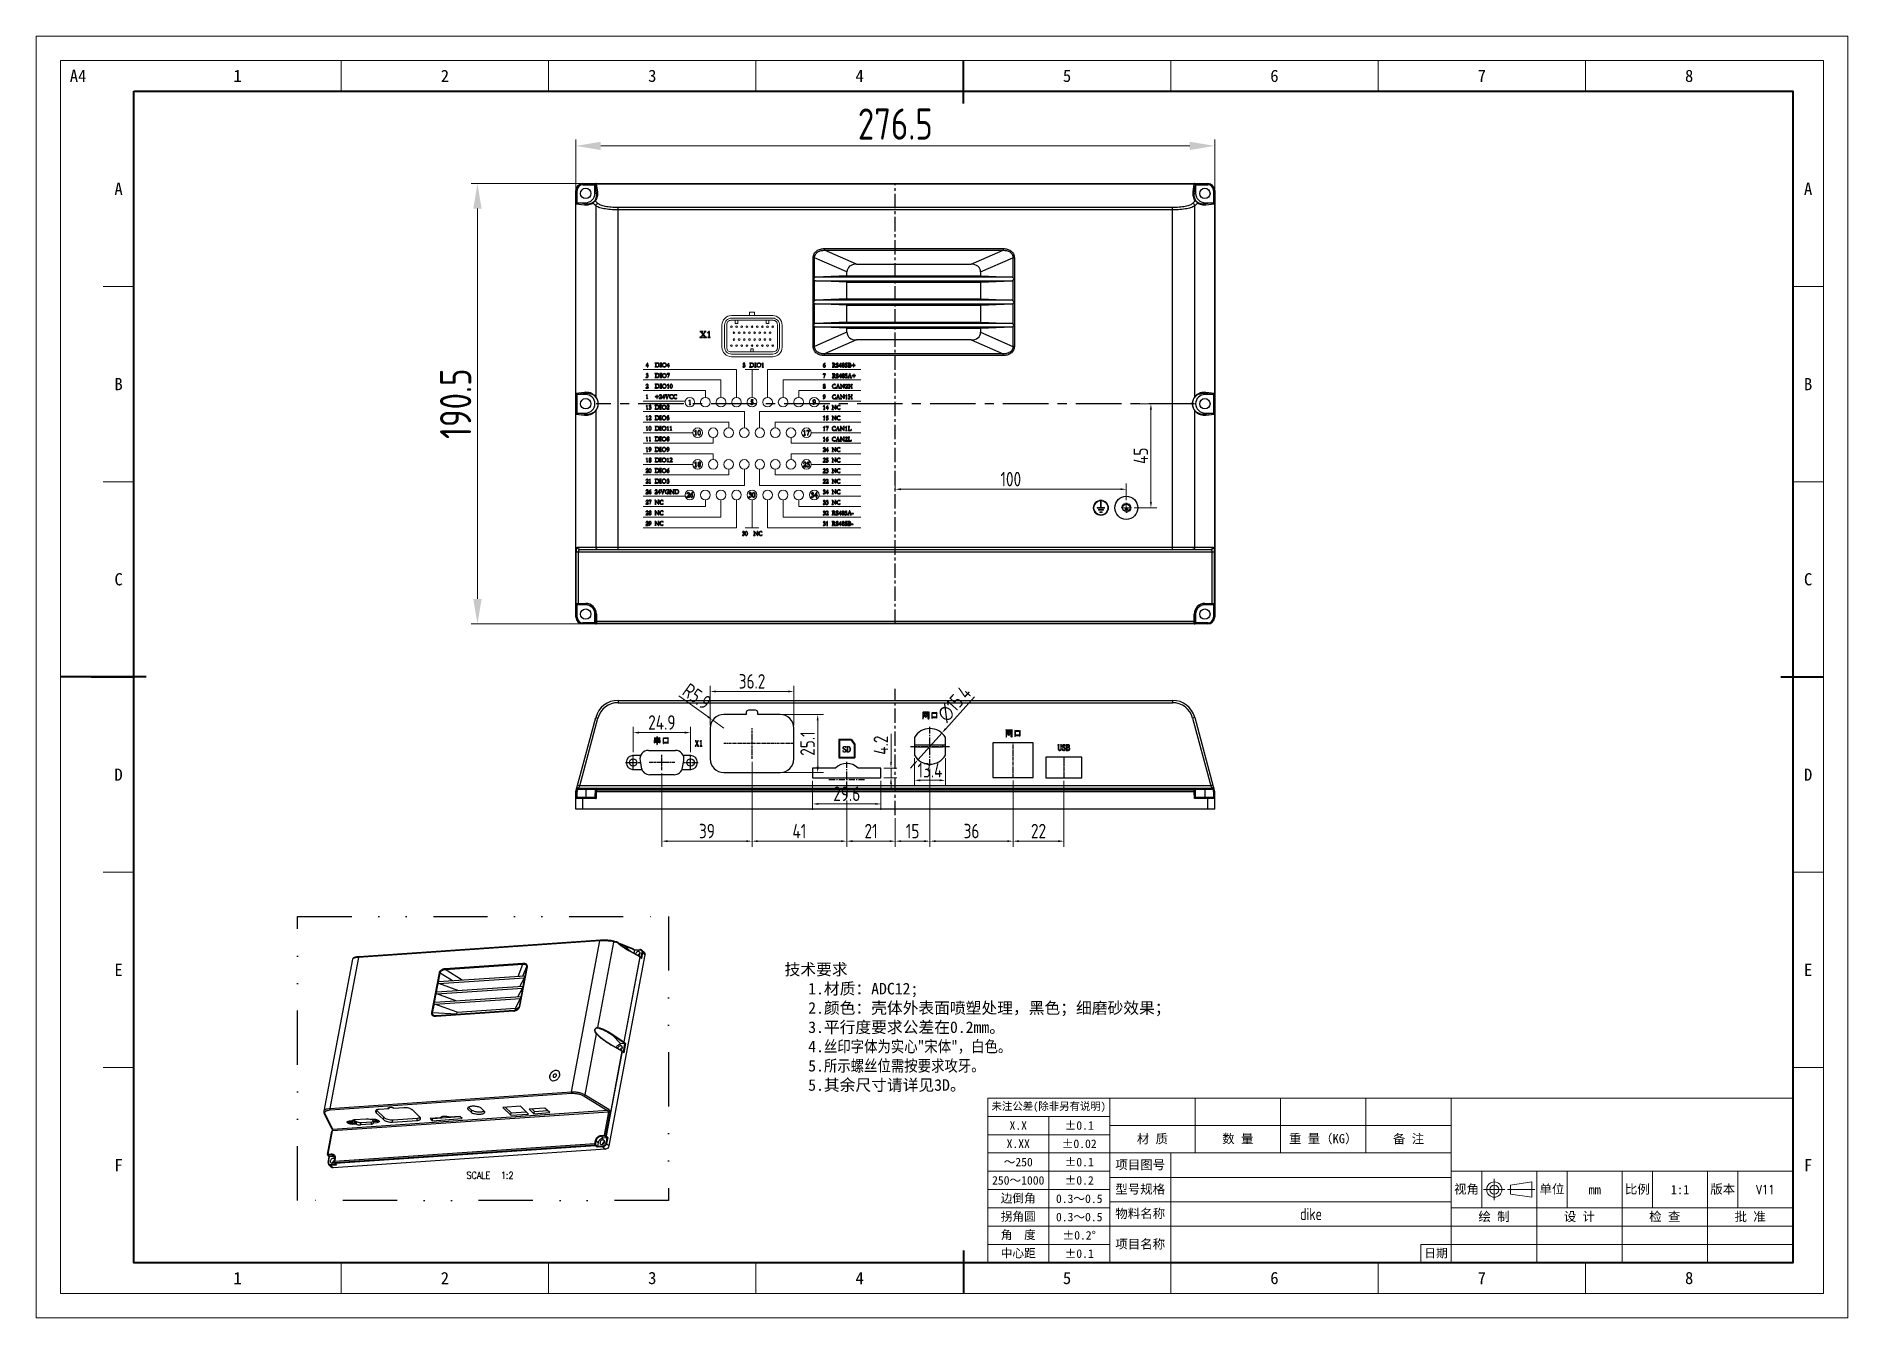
# Model space of a CAD drawing. Header units: millimetres. Extents: x 242 to 1026, y -183 to 372.
import ezdxf
from ezdxf.enums import TextEntityAlignment as Align

# ---------------------------------------------------------------- set-up
doc = ezdxf.new("R2010")
doc.units = ezdxf.units.MM
doc.header["$LTSCALE"] = 30.734
doc.header["$PDMODE"] = 3
doc.header["$PDSIZE"] = 8
for name, pattern in [('CENTER', [0.6, 0.375, -0.075, 0.075, -0.075]), ('DIVIDE', [31.75, 12.7, -6.35, 0, -6.35, 0, -6.35]), ('HIDDEN', [0.2, 0.1, -0.1])]:
    doc.linetypes.add(name, pattern=pattern)
doc.layers.get('0').update_dxf_attribs({"linetype": 'CONTINUOUS'})
doc.layers.get('Defpoints').update_dxf_attribs({"linetype": 'CONTINUOUS'})
doc.layers.add('02___PRT_ALL_AXES', color=7, linetype='CONTINUOUS')
doc.layers.add('layer 1', color=7, linetype='CONTINUOUS')
for name, color, linetype, lineweight in [('dim', 2, 'CONTINUOUS', 15), ('part', 7, 'CONTINUOUS', 20), ('screw', 33, 'CONTINUOUS', 13), ('图框', 85, 'CONTINUOUS', 20)]:
    doc.layers.add(name, color=color, linetype=linetype, lineweight=lineweight)
doc.layers.add('图纸边界', color=8, linetype='CONTINUOUS', lineweight=9, plot=False)
doc.styles.add('China GB1', font='gbenor.shx', dxfattribs={"width": 0.9, "bigfont": 'gbcbig.shx'})
doc.styles.add('dim', font='romans.shx', dxfattribs={"width": 0.7, "bigfont": 'whgdtxt.shx'})
doc.styles.add('GB汉字', font='isocp.shx', dxfattribs={"width": 0.8, "bigfont": 'hzfs.shx'})
doc.styles.get("Standard").update_dxf_attribs({"font": 'txt', "width": 0.85, "bigfont": 'gbcbig.shx'})
doc.styles.add('TXT', font='txt.shx', dxfattribs={"bigfont": 'gbcbig.shx'})
doc.styles.add('图框文字', font='')
doc.styles.get('图框文字').set_extended_font_data('SimSun')
doc.dimstyles.new('A4S2.5', dxfattribs={"dimscale": 2.5, "dimtxt": 2.5, "dimasz": 1, "dimexe": 1, "dimexo": 0.5, "dimgap": 0.5, "dimtad": 1, "dimdec": 1, "dimzin": 9, "dimdsep": 46, "dimtxsty": 'China GB1', "dimcen": 0, "dimclrd": 4, "dimclre": 4, "dimclrt": 2, "dimadec": 3, "dimazin": 2, "dimtfac": 1, "dimtdec": 1, "dimtmove": 0, "dimatfit": 1, "dimfxl": 1, "dimlwd": 9, "dimlwe": 9, "dimarcsym": 0})

msp = doc.modelspace()

# ---------------------------------------------------------------- texts
at = {"color": 1, "insert": (427.74, -119.59), "char_height": 3, "width": 44.1605, "attachment_point": 1}
msp.add_mtext('SCALE  1:2', dxfattribs=at)
at = {"layer": '图框', "insert": (565.46, -85.08), "char_height": 5, "attachment_point": 7, "style": '图框文字'}
msp.add_mtext('{\\fNSimSun|b0|i0|c134|p49;\\C3;技术要求\\P  \\fNSimSun|b0|i0|c0|p49; \\fNSimSun|b0|i0|c134|p49;1.材质：ADC12; \\P   2.颜色：壳体外表面喷塑处理，黑色；细磨砂效果；\\P   3.平行度要求公差在0.2mm。\\P   4.\\fSimSun|b0|i0|c134|p2;\\W0.85;丝印字体为实心"宋体"，白色。\\P\\fNSimSun|b0|i0|c134|p49;\\W1;   5.\\fSimSun|b0|i0|c134|p2;\\W0.85;所示螺丝位需按要求攻牙。\\P\\fNSimSun|b0|i0|c134|p49;\\W1;   5.其余尺寸请详见3D。}', dxfattribs=at)

# ---------------------------------------------------------------- blocks, each defined once
blk = doc.blocks.new('JC_A4')
at = {"layer": '图框'}
for p, q in [((50, 201), (50, 206)), ((84, 201), (84, 206)), ((118, 201), (118, 206)), ((186, 201), (186, 206)), ((220, 201), (220, 206)), ((254, 201), (254, 206)), ((11, 169), (16, 169)), ((288, 169), (293, 169)), ((11, 137), (16, 137)), ((288, 137), (293, 137)), ((11, 73), (16, 73)), ((288, 73), (293, 73)), ((11, 41), (16, 41)), ((288, 41), (293, 41)), ((50, 9), (50, 4)), ((84, 9), (84, 4)), ((118, 9), (118, 4)), ((186, 9), (186, 4)), ((220, 9), (220, 4)), ((254, 9), (254, 4))]:
    blk.add_line(p, q, dxfattribs=at)
at = {"layer": '图框', "lineweight": 40}
for p, q in [((152, 199), (152, 206)), ((152, 201), (152, 206)), ((18, 105), (4, 105)), ((9, 105), (16, 105)), ((286, 105), (293, 105)), ((152, 11), (152, 4)), ((152, 9), (152, 4))]:
    blk.add_line(p, q, dxfattribs=at)
at = {"layer": '图框'}
blk.add_lwpolyline([(4, 206), (293, 206), (293, 4), (4, 4)], close=True, dxfattribs=at)
at = {"layer": '图框', "lineweight": 40}
blk.add_lwpolyline([(16, 201), (288, 201), (288, 9), (16, 9)], close=True, dxfattribs=at)
at = {"layer": '图纸边界'}
blk.add_lwpolyline([(0, 210), (297, 210), (297, 0), (0, 0)], close=True, dxfattribs=at)
at = {"layer": '图框', "char_height": 2, "attachment_point": 5, "style": '图框文字'}
for s, insert in [('1', (33, 203.5)), ('2', (67, 203.5)), ('3', (101, 203.5)), ('4', (135, 203.5)), ('5', (169, 203.5)), ('6', (203, 203.5)), ('7', (237, 203.5)), ('8', (271, 203.5)), ('A', (13.5, 185)), ('A', (290.5, 185)), ('B', (13.5, 153)), ('B', (290.5, 153)), ('C', (13.5, 121)), ('C', (290.5, 121)), ('D', (13.5, 89)), ('D', (290.5, 89)), ('E', (13.5, 57)), ('E', (290.5, 57)), ('F', (13.5, 25)), ('F', (290.5, 25)), ('1', (33, 6.5)), ('2', (67, 6.5)), ('3', (101, 6.5)), ('4', (135, 6.5)), ('5', (169, 6.5)), ('6', (203, 6.5)), ('7', (237, 6.5)), ('8', (271, 6.5))]:
    blk.add_mtext(s, dxfattribs=dict(at, insert=insert))
blk = doc.blocks.new('JC-TITTLE')
at = {"layer": '图框'}
for p, q in [((-132, 0), (-132, 27)), ((-112, 27), (-132, 27)), ((-112, 0), (-112, 27)), ((-56, 27), (-112, 27)), ((-98, 18), (-98, 27)), ((-84, 18), (-84, 27)), ((-70, 18), (-70, 27)), ((0, 27), (-56, 27)), ((-56, 0), (-56, 27)), ((0, 0), (0, 27)), ((-112, 24), (-132, 24)), ((-122, 0), (-122, 24.01)), ((-112, 21), (-132, 21)), ((-56, 22.5), (-112, 22.5)), ((-112, 18), (-132, 18)), ((-56, 18), (-112, 18)), ((-102, 0), (-102, 18)), ((-112, 15), (-132, 15)), ((0, 15), (-56, 15)), ((-51, 9), (-51, 15)), ((-42, 0), (-42, 15)), ((-37, 9), (-37, 15)), ((-28, 0), (-28, 15)), ((-23, 9), (-23, 15)), ((-14, 0), (-14, 15)), ((-9, 9), (-9, 15)), ((-112, 12), (-132, 12)), ((-56, 14), (-112, 14)), ((-112, 9), (-132, 9)), ((-56, 10), (-112, 10)), ((0, 9), (-56, 9)), ((-112, 6), (-132, 6)), ((-56, 6), (-112, 6)), ((0, 6), (-56, 6)), ((-112, 3), (-132, 3)), ((0, 3), (-61, 3)), ((-61, 0), (-61, 3)), ((-56, 0), (-132, 0)), ((0, 0), (-56, 0))]:
    blk.add_line(p, q, dxfattribs=at)
at = {"layer": '图框', "color": 1, "linetype": 'CENTER', "lineweight": 9, "ltscale": 0.7112}
for p, q in [((-47.2, 12), (-50.7, 12)), ((-48.95, 13.75), (-48.95, 10.25)), ((-46.8, 12), (-42.3, 12))]:
    blk.add_line(p, q, dxfattribs=at)
at = {"layer": '图框', "color": 152}
blk.add_lwpolyline([(-42.8, 13.25), (-42.8, 10.75), (-46.3, 11.25), (-46.3, 12.75)], close=True, dxfattribs=at)
for radius in [1.25, 0.75]:
    blk.add_circle((-48.95, 12), radius, dxfattribs=at)
at = {"layer": '图框', "attachment_point": 5, "style": '图框文字'}
for s, insert, char_height in [('未注公差(除非另有说明)', (-122, 25.5), 1.25), ('X.X', (-127, 22.5), 1.4), ('%%P0.1', (-117, 22.5), 1.4), ('材 质', (-105, 20.25), 1.5), ('数 量', (-91, 20.25), 1.5), ('重 量（KG）', (-77, 20.25), 1.5), ('备 注', (-63, 20.25), 1.5), ('X.XX', (-127, 19.5), 1.4), ('%%P0.02', (-117, 19.5), 1.4), ('\\A1;～250', (-127, 16.5), 1.4), ('%%P0.1', (-117, 16.5), 1.4), ('项目图号', (-107, 16), 1.5), ('\\A1;250～1000', (-127, 13.5), 1.4), ('%%P0.2', (-117, 13.5), 1.4), ('型号规格', (-107, 12), 1.5), ('视角', (-53.5, 12), 1.5), ('单位', (-39.5, 12), 1.5), ('比例', (-25.5, 12), 1.5), ('版本', (-11.5, 12), 1.5), ('\\A1;边倒角', (-127, 10.5), 1.4), ('0.3{\\A1;～0.5}', (-117, 10.5), 1.4), ('物料名称', (-107, 8), 1.5), ('\\A1;拐角圆', (-127, 7.5), 1.4), ('0.3{\\A1;～0.5}', (-117, 7.5), 1.4), ('绘 制', (-49, 7.5), 1.5), ('设 计', (-35, 7.5), 1.5), ('检 查', (-21, 7.5), 1.5), ('批 准', (-7, 7.5), 1.5), ('\\A1;角  度', (-127, 4.5), 1.4), ('%%P0.2%%D', (-117, 4.5), 1.4), ('项目名称', (-107, 3), 1.5), ('\\A1;中心距', (-127, 1.5), 1.4), ('%%P0.1', (-117, 1.5), 1.4), ('日期', (-58.5, 1.5), 1.4)]:
    blk.add_mtext(s, dxfattribs=dict(at, insert=insert, char_height=char_height))
at = {"layer": '图框', "style": '图框文字'}
for tag, p in [('材质', (-105, 24.75)), ('数量', (-91, 24.75)), ('重量', (-77, 24.75)), ('备注', (-63, 24.75)), ('项目图号', (-79, 16)), ('型号规格', (-79, 12)), ('单位', (-32.5, 12)), ('比例', (-18.5, 12)), ('版本号', (-4.5, 12)), ('物料名称', (-79, 8)), ('项目名称', (-79, 3)), ('绘制者', (-49, 4.5)), ('设计者', (-35, 4.5)), ('检查者', (-21, 4.5)), ('批准者', (-7, 4.5)), ('绘制日期', (-49, 1.5)), ('设计日期', (-35, 1.5)), ('检查日期', (-21, 1.5)), ('批准日期', (-7, 1.5))]:
    blk.add_attdef(tag, text='', height=1.5, dxfattribs=at).set_placement(p, align=Align.MIDDLE_CENTER)
blk = doc.blocks.new('screw_m4_k')
at = {"layer": 'screw', "color": 1, "linetype": 'CENTER', "ltscale": 2.032}
for p, q in [((-2.2, 0), (2.2, 0)), ((0, -2.2), (0, 2.2))]:
    blk.add_line(p, q, dxfattribs=at)
at = {"layer": 'screw', "color": 33}
blk.add_circle((0, 0), 1.65, dxfattribs=at)
at = {"layer": 'screw', "color": 92, "linetype": 'HIDDEN', "ltscale": 0.08}
blk.add_arc((0, 0), 2, 270, 180, dxfattribs=at)
at = {"layer": 'screw', "color": 6, "style": 'TXT'}
blk.add_text('M4', height=0.8, dxfattribs=at).set_placement((-0.68, -1))
blk = doc.blocks.new('*D10')
at = {"color": 4, "lineweight": 9, "transparency": 16777216}
for p, q in [((613.36, 174.76), (613.36, 178.21)), ((710.86, 175.71), (615.86, 175.71)), ((713.36, 170.94), (713.36, 178.21))]:
    blk.add_line(p, q, dxfattribs=at)
at = {"color": 4, "transparency": 16777216}
for points in [[(615.86, 176.13), (615.86, 175.3), (613.36, 175.71)], [(710.86, 176.13), (710.86, 175.3), (713.36, 175.71)]]:
    blk.add_solid(points, dxfattribs=at)
at = {"layer": 'Defpoints', "color": 0, "transparency": 16777216}
for p in [(613.36, 175.71), (613.36, 173.51), (713.36, 169.69)]:
    blk.add_point(p, dxfattribs=at)
at = {"color": 2, "transparency": 16777216, "insert": (663.36, 180.09), "char_height": 6.25, "attachment_point": 5, "style": 'China GB1'}
blk.add_mtext('100', dxfattribs=at)
blk = doc.blocks.new('*D11')
at = {"color": 4, "lineweight": 9, "transparency": 16777216}
for p, q in [((718.29, 212.69), (726.51, 212.69)), ((724.01, 170.19), (724.01, 210.19)), ((716.81, 167.69), (726.51, 167.69))]:
    blk.add_line(p, q, dxfattribs=at)
at = {"color": 4, "transparency": 16777216}
for points in [[(723.59, 210.19), (724.43, 210.19), (724.01, 212.69)], [(723.59, 170.19), (724.43, 170.19), (724.01, 167.69)]]:
    blk.add_solid(points, dxfattribs=at)
at = {"layer": 'Defpoints', "color": 0, "transparency": 16777216}
for p in [(717.04, 212.69), (724.01, 212.69), (715.56, 167.69)]:
    blk.add_point(p, dxfattribs=at)
at = {"color": 2, "transparency": 16777216, "insert": (719.63, 190.19), "char_height": 6.25, "attachment_point": 5, "rotation": 90, "style": 'China GB1'}
blk.add_mtext('45', dxfattribs=at)
blk = doc.blocks.new('*D13')
at = {"color": 4, "lineweight": 9, "transparency": 16777216}
for p, q in [((592.36, 41.13), (592.36, 20.97)), ((613.36, 33.46), (613.36, 20.97)), ((610.86, 23.47), (594.86, 23.47))]:
    blk.add_line(p, q, dxfattribs=at)
at = {"color": 4, "transparency": 16777216}
for points in [[(594.86, 23.89), (594.86, 23.05), (592.36, 23.47)], [(610.86, 23.89), (610.86, 23.05), (613.36, 23.47)]]:
    blk.add_solid(points, dxfattribs=at)
at = {"layer": 'Defpoints', "color": 0, "transparency": 16777216}
for p in [(592.36, 42.38), (613.36, 34.71), (592.36, 23.47)]:
    blk.add_point(p, dxfattribs=at)
at = {"color": 2, "transparency": 16777216, "insert": (602.86, 27.84), "char_height": 6.25, "attachment_point": 5, "style": 'China GB1'}
blk.add_mtext('21', dxfattribs=at)
blk = doc.blocks.new('*D14')
at = {"color": 4, "lineweight": 9, "transparency": 16777216}
for p, q in [((551.36, 57.78), (551.36, 20.97)), ((592.36, 41.13), (592.36, 20.97)), ((589.86, 23.47), (553.86, 23.47))]:
    blk.add_line(p, q, dxfattribs=at)
at = {"color": 4, "transparency": 16777216}
for points in [[(553.86, 23.89), (553.86, 23.05), (551.36, 23.47)], [(589.86, 23.89), (589.86, 23.05), (592.36, 23.47)]]:
    blk.add_solid(points, dxfattribs=at)
at = {"layer": 'Defpoints', "color": 0, "transparency": 16777216}
for p in [(551.36, 59.03), (592.36, 42.38), (551.36, 23.47)]:
    blk.add_point(p, dxfattribs=at)
at = {"color": 2, "transparency": 16777216, "insert": (571.86, 27.84), "char_height": 6.25, "attachment_point": 5, "style": 'China GB1'}
blk.add_mtext('41', dxfattribs=at)
blk = doc.blocks.new('*D15')
at = {"color": 4, "lineweight": 9, "transparency": 16777216}
for p, q in [((551.36, 57.78), (551.36, 20.97)), ((512.32, 52.93), (512.32, 20.97)), ((548.86, 23.47), (514.82, 23.47))]:
    blk.add_line(p, q, dxfattribs=at)
at = {"color": 4, "transparency": 16777216}
for points in [[(514.82, 23.89), (514.82, 23.05), (512.32, 23.47)], [(548.86, 23.89), (548.86, 23.05), (551.36, 23.47)]]:
    blk.add_solid(points, dxfattribs=at)
at = {"layer": 'Defpoints', "color": 0, "transparency": 16777216}
for p in [(551.36, 59.03), (512.32, 54.18), (512.32, 23.47)]:
    blk.add_point(p, dxfattribs=at)
at = {"color": 2, "transparency": 16777216, "insert": (531.84, 27.84), "char_height": 6.25, "attachment_point": 5, "style": 'China GB1'}
blk.add_mtext('39', dxfattribs=at)
blk = doc.blocks.new('*D16')
at = {"color": 4, "lineweight": 9, "transparency": 16777216}
for p, q in [((628.36, 54.76), (628.36, 20.97)), ((613.36, 24.72), (613.36, 25.97)), ((615.86, 23.47), (625.86, 23.47))]:
    blk.add_line(p, q, dxfattribs=at)
at = {"color": 4, "transparency": 16777216}
for points in [[(615.86, 23.89), (615.86, 23.05), (613.36, 23.47)], [(625.86, 23.89), (625.86, 23.05), (628.36, 23.47)]]:
    blk.add_solid(points, dxfattribs=at)
at = {"layer": 'Defpoints', "color": 0, "transparency": 16777216}
for p in [(628.36, 56.01), (613.36, 23.47), (628.36, 23.47)]:
    blk.add_point(p, dxfattribs=at)
at = {"color": 2, "transparency": 16777216, "insert": (620.86, 27.84), "char_height": 6.25, "attachment_point": 5, "style": 'China GB1'}
blk.add_mtext('15', dxfattribs=at)
blk = doc.blocks.new('*D17')
at = {"color": 4, "lineweight": 9, "transparency": 16777216}
for p, q in [((628.36, 54.76), (628.36, 20.97)), ((664.36, 49.73), (664.36, 20.97)), ((630.86, 23.47), (661.86, 23.47))]:
    blk.add_line(p, q, dxfattribs=at)
at = {"color": 4, "transparency": 16777216}
for points in [[(630.86, 23.89), (630.86, 23.05), (628.36, 23.47)], [(661.86, 23.89), (661.86, 23.05), (664.36, 23.47)]]:
    blk.add_solid(points, dxfattribs=at)
at = {"layer": 'Defpoints', "color": 0, "transparency": 16777216}
for p in [(628.36, 56.01), (664.36, 50.98), (664.36, 23.47)]:
    blk.add_point(p, dxfattribs=at)
at = {"color": 2, "transparency": 16777216, "insert": (646.36, 27.84), "char_height": 6.25, "attachment_point": 5, "style": 'China GB1'}
blk.add_mtext('36', dxfattribs=at)
blk = doc.blocks.new('*D18')
at = {"color": 4, "lineweight": 9, "transparency": 16777216}
for p, q in [((664.36, 49.73), (664.36, 20.97)), ((686.36, 49.63), (686.36, 20.97)), ((666.86, 23.47), (683.86, 23.47))]:
    blk.add_line(p, q, dxfattribs=at)
at = {"color": 4, "transparency": 16777216}
for points in [[(666.86, 23.89), (666.86, 23.05), (664.36, 23.47)], [(683.86, 23.89), (683.86, 23.05), (686.36, 23.47)]]:
    blk.add_solid(points, dxfattribs=at)
at = {"layer": 'Defpoints', "color": 0, "transparency": 16777216}
for p in [(664.36, 50.98), (686.36, 50.88), (686.36, 23.47)]:
    blk.add_point(p, dxfattribs=at)
at = {"color": 2, "transparency": 16777216, "insert": (675.36, 27.84), "char_height": 6.25, "attachment_point": 5, "style": 'China GB1'}
blk.add_mtext('22', dxfattribs=at)
blk = doc.blocks.new('*D23')
at = {"color": 4, "lineweight": 9, "transparency": 16777216}
for p, q in [((635.17, 72.08), (647.58, 85.93)), ((623.22, 58.75), (633.5, 70.22)), ((621.55, 56.89), (619.88, 55.03))]:
    blk.add_line(p, q, dxfattribs=at)
at = {"color": 4, "transparency": 16777216}
for points in [[(634.86, 72.36), (635.48, 71.8), (633.5, 70.22)], [(621.24, 57.17), (621.86, 56.61), (623.22, 58.75)]]:
    blk.add_solid(points, dxfattribs=at)
at = {"layer": 'Defpoints', "color": 0, "transparency": 16777216}
for p in [(633.5, 70.22), (623.22, 58.75)]:
    blk.add_point(p, dxfattribs=at)
at = {"color": 2, "transparency": 16777216, "insert": (638.95, 82.85), "char_height": 6.25, "attachment_point": 5, "rotation": 48.13298, "style": 'China GB1'}
blk.add_mtext('∅15.4', dxfattribs=at)
blk = doc.blocks.new('*D24')
at = {"color": 4, "lineweight": 9, "transparency": 16777216}
for p, q in [((621.66, 59.44), (621.66, 47.29)), ((635.06, 59.44), (635.06, 47.29)), ((632.56, 49.79), (624.16, 49.79))]:
    blk.add_line(p, q, dxfattribs=at)
at = {"color": 4, "transparency": 16777216}
for points in [[(624.16, 50.21), (624.16, 49.37), (621.66, 49.79)], [(632.56, 50.21), (632.56, 49.37), (635.06, 49.79)]]:
    blk.add_solid(points, dxfattribs=at)
at = {"layer": 'Defpoints', "color": 0, "transparency": 16777216}
for p in [(621.66, 60.69), (635.06, 60.69), (621.66, 49.79)]:
    blk.add_point(p, dxfattribs=at)
at = {"color": 2, "transparency": 16777216, "insert": (628.36, 54.16), "char_height": 6.25, "attachment_point": 5, "style": 'China GB1'}
blk.add_mtext('13.4', dxfattribs=at)
blk = doc.blocks.new('*D25')
at = {"color": 4, "lineweight": 9, "transparency": 16777216}
for p, q in [((611.51, 57.58), (611.51, 69.9)), ((608.41, 55.08), (614.01, 55.08)), ((611.51, 50.88), (611.51, 55.08)), ((608.41, 50.88), (614.01, 50.88)), ((611.51, 48.38), (611.51, 45.88))]:
    blk.add_line(p, q, dxfattribs=at)
at = {"color": 4, "transparency": 16777216}
for points in [[(611.09, 57.58), (611.92, 57.58), (611.51, 55.08)], [(611.09, 48.38), (611.92, 48.38), (611.51, 50.88)]]:
    blk.add_solid(points, dxfattribs=at)
at = {"layer": 'Defpoints', "color": 0, "transparency": 16777216}
for p in [(607.16, 55.08), (611.51, 55.08), (607.16, 50.88)]:
    blk.add_point(p, dxfattribs=at)
at = {"color": 2, "transparency": 16777216, "insert": (607.13, 64.99), "char_height": 6.25, "attachment_point": 5, "rotation": 90, "style": 'China GB1'}
blk.add_mtext('4.2', dxfattribs=at)
blk = doc.blocks.new('*D26')
at = {"color": 4, "lineweight": 9, "transparency": 16777216}
for p, q in [((577.56, 49.63), (577.56, 37.07)), ((607.16, 49.63), (607.16, 37.07)), ((604.66, 39.57), (580.06, 39.57))]:
    blk.add_line(p, q, dxfattribs=at)
at = {"color": 4, "transparency": 16777216}
for points in [[(580.06, 39.99), (580.06, 39.16), (577.56, 39.57)], [(604.66, 39.99), (604.66, 39.16), (607.16, 39.57)]]:
    blk.add_solid(points, dxfattribs=at)
at = {"layer": 'Defpoints', "color": 0, "transparency": 16777216}
for p in [(577.56, 50.88), (607.16, 50.88), (577.56, 39.57)]:
    blk.add_point(p, dxfattribs=at)
at = {"color": 2, "transparency": 16777216, "insert": (592.36, 43.95), "char_height": 6.25, "attachment_point": 5, "style": 'China GB1'}
blk.add_mtext('29.6', dxfattribs=at)
blk = doc.blocks.new('*D27')
at = {"color": 4, "lineweight": 9, "transparency": 16777216}
for p, q in [((533.26, 73.58), (533.26, 90.73)), ((566.96, 88.23), (535.76, 88.23)), ((569.46, 73.58), (569.46, 90.73))]:
    blk.add_line(p, q, dxfattribs=at)
at = {"color": 4, "transparency": 16777216}
for points in [[(535.76, 88.65), (535.76, 87.81), (533.26, 88.23)], [(566.96, 88.65), (566.96, 87.81), (569.46, 88.23)]]:
    blk.add_solid(points, dxfattribs=at)
at = {"layer": 'Defpoints', "color": 0, "transparency": 16777216}
for p in [(533.26, 88.23), (533.26, 72.33), (569.46, 72.33)]:
    blk.add_point(p, dxfattribs=at)
at = {"color": 2, "transparency": 16777216, "insert": (551.36, 92.61), "char_height": 6.25, "attachment_point": 5, "style": 'China GB1'}
blk.add_mtext('36.2', dxfattribs=at)
blk = doc.blocks.new('*D28')
at = {"color": 4, "lineweight": 9, "transparency": 16777216}
for p, q in [((564.81, 78.23), (582.27, 78.23)), ((579.77, 75.73), (579.77, 55.63)), ((563.96, 53.13), (582.27, 53.13))]:
    blk.add_line(p, q, dxfattribs=at)
at = {"color": 4, "transparency": 16777216}
for points in [[(579.35, 75.73), (580.18, 75.73), (579.77, 78.23)], [(579.35, 55.63), (580.18, 55.63), (579.77, 53.13)]]:
    blk.add_solid(points, dxfattribs=at)
at = {"layer": 'Defpoints', "color": 0, "transparency": 16777216}
for p in [(563.56, 78.23), (562.71, 53.13), (579.77, 53.13)]:
    blk.add_point(p, dxfattribs=at)
at = {"color": 2, "transparency": 16777216, "insert": (575.39, 65.68), "char_height": 6.25, "attachment_point": 5, "rotation": 90, "style": 'China GB1'}
blk.add_mtext('25.1', dxfattribs=at)
blk = doc.blocks.new('*D29')
at = {"color": 4, "lineweight": 9, "transparency": 16777216}
for p, q in [((532.33, 77.23), (519.62, 86.34)), ((539.16, 72.33), (534.37, 75.77))]:
    blk.add_line(p, q, dxfattribs=at)
at = {"color": 4, "transparency": 16777216}
blk.add_solid([(532.58, 77.57), (532.09, 76.89), (534.37, 75.77)], dxfattribs=at)
at = {"layer": 'Defpoints', "color": 0, "transparency": 16777216}
for p in [(534.37, 75.77), (539.16, 72.33)]:
    blk.add_point(p, dxfattribs=at)
at = {"color": 2, "transparency": 16777216, "insert": (527.51, 86.07), "char_height": 6.25, "attachment_point": 5, "rotation": 324.3674, "style": 'China GB1'}
blk.add_mtext('R5.9', dxfattribs=at)
blk = doc.blocks.new('*D30')
at = {"color": 4, "lineweight": 9, "transparency": 16777216}
for p, q in [((499.87, 62.03), (499.87, 72.94)), ((524.77, 62.03), (524.77, 72.94)), ((522.27, 70.44), (502.37, 70.44))]:
    blk.add_line(p, q, dxfattribs=at)
at = {"color": 4, "transparency": 16777216}
for points in [[(502.37, 70.85), (502.37, 70.02), (499.87, 70.44)], [(522.27, 70.85), (522.27, 70.02), (524.77, 70.44)]]:
    blk.add_solid(points, dxfattribs=at)
at = {"layer": 'Defpoints', "color": 0, "transparency": 16777216}
for p in [(499.87, 70.44), (499.87, 60.78), (524.77, 60.78)]:
    blk.add_point(p, dxfattribs=at)
at = {"color": 2, "transparency": 16777216, "insert": (512.32, 74.81), "char_height": 6.25, "attachment_point": 5, "style": 'China GB1'}
blk.add_mtext('24.9', dxfattribs=at)
blk = doc.blocks.new('*D31')
at = {"layer": 'Defpoints', "color": 0, "transparency": 16777216}
for p in [(751.61, 324.25), (475.11, 292.42), (751.61, 284.26)]:
    blk.add_point(p, dxfattribs=at)
at = {"layer": 'dim', "color": 4, "lineweight": 9, "transparency": 16777216}
for p, q in [((475.11, 295.12), (475.11, 326.95)), ((485.91, 324.25), (740.81, 324.25)), ((751.61, 286.96), (751.61, 326.95))]:
    blk.add_line(p, q, dxfattribs=at)
at = {"layer": 'dim', "color": 4, "transparency": 16777216}
for points in [[(485.91, 326.05), (485.91, 322.45), (475.11, 324.25)], [(740.81, 326.05), (740.81, 322.45), (751.61, 324.25)]]:
    blk.add_solid(points, dxfattribs=at)
at = {"layer": 'dim', "color": 2, "transparency": 16777216, "insert": (613.36, 333.7), "char_height": 13.5, "attachment_point": 5, "style": 'China GB1'}
blk.add_mtext('276.5', dxfattribs=at)
blk = doc.blocks.new('*D32')
at = {"layer": 'Defpoints', "color": 0, "transparency": 16777216}
for p in [(482.78, 307.94), (432.51, 117.44), (481.36, 117.44)]:
    blk.add_point(p, dxfattribs=at)
at = {"layer": 'dim', "color": 4, "lineweight": 9, "transparency": 16777216}
for p, q in [((480.08, 307.94), (429.82, 307.94)), ((432.51, 297.14), (432.51, 128.24)), ((478.67, 117.44), (429.82, 117.44))]:
    blk.add_line(p, q, dxfattribs=at)
at = {"layer": 'dim', "color": 4, "transparency": 16777216}
for points in [[(430.71, 297.14), (434.31, 297.14), (432.51, 307.94)], [(430.71, 128.24), (434.31, 128.24), (432.51, 117.44)]]:
    blk.add_solid(points, dxfattribs=at)
at = {"layer": 'dim', "color": 2, "transparency": 16777216, "insert": (423.07, 212.69), "char_height": 13.5, "attachment_point": 5, "rotation": 90, "style": 'China GB1'}
blk.add_mtext('190.5', dxfattribs=at)

# ---------------------------------------------------------------- dimensions: what is measured, and where the dimension line sits
at = {"color": 1}
for base, p1, p2, picture, middle in [((724.01, 212.69), (715.56, 167.69), (717.04, 212.69), '*D11', (719.63, 190.19)), ((579.77, 53.13), (563.56, 78.23), (562.71, 53.13), '*D28', (575.39, 65.68)), ((611.51, 55.08), (607.16, 50.88), (607.16, 55.08), '*D25', (607.13, 64.99))]:
    dim = msp.add_linear_dim(base=base, p1=p1, p2=p2, angle=90, dimstyle='A4S2.5', dxfattribs=at)
    dim.commit()
    dim.dimension.update_dxf_attribs({"geometry": picture, "text_midpoint": middle})
for base, p1, p2, picture, middle in [((613.36, 175.71), (713.36, 169.69), (613.36, 173.51), '*D10', (663.36, 180.09)), ((533.26, 88.23), (569.46, 72.33), (533.26, 72.33), '*D27', (551.36, 92.61)), ((499.87, 70.44), (524.77, 60.78), (499.87, 60.78), '*D30', (512.32, 74.81)), ((512.32, 23.47), (551.36, 59.03), (512.32, 54.18), '*D15', (531.84, 27.84)), ((551.36, 23.47), (592.36, 42.38), (551.36, 59.03), '*D14', (571.86, 27.84)), ((628.36, 23.47), (613.36, 23.47), (628.36, 56.01), '*D16', (620.86, 27.84)), ((621.66, 49.79), (635.06, 60.69), (621.66, 60.69), '*D24', (628.36, 54.16)), ((664.36, 23.47), (628.36, 56.01), (664.36, 50.98), '*D17', (646.36, 27.84)), ((577.56, 39.57), (607.16, 50.88), (577.56, 50.88), '*D26', (592.36, 43.95)), ((686.36, 23.47), (664.36, 50.98), (686.36, 50.88), '*D18', (675.36, 27.84)), ((592.36, 23.47), (613.36, 34.71), (592.36, 42.38), '*D13', (602.86, 27.84))]:
    dim = msp.add_linear_dim(base=base, p1=p1, p2=p2, dimstyle='A4S2.5', dxfattribs=at)
    dim.commit()
    dim.dimension.update_dxf_attribs({"geometry": picture, "text_midpoint": middle})
dim = msp.add_radius_dim(center=(539.16, 72.33), mpoint=(534.37, 75.77), dimstyle='A4S2.5', dxfattribs=at)
dim.commit()
dim.dimension.update_dxf_attribs({"geometry": '*D29', "text_midpoint": (527.51, 86.07)})
dim = msp.add_diameter_dim_2p(p1=(623.22, 58.75), p2=(633.5, 70.22), dimstyle='A4S2.5', dxfattribs=at)
dim.commit()
dim.dimension.update_dxf_attribs({"geometry": '*D23', "text_midpoint": (638.95, 82.85)})
at = {"layer": 'dim', "color": 1}
dim = msp.add_linear_dim(base=(751.61, 324.25), p1=(475.11, 292.42), p2=(751.61, 284.26), dimstyle='A4S2.5', override={"dimtxt": 5.4, "dimasz": 4.32, "dimexe": 1.07946, "dimexo": 1.07946, "dimgap": 1.07946}, dxfattribs=at)
dim.commit()
dim.dimension.update_dxf_attribs({"geometry": '*D31', "text_midpoint": (613.36, 333.7)})
dim = msp.add_linear_dim(base=(432.51, 117.44), p1=(482.78, 307.94), p2=(481.36, 117.44), angle=90, dimstyle='A4S2.5', override={"dimtxt": 5.4, "dimasz": 4.32, "dimexe": 1.07946, "dimexo": 1.07946, "dimgap": 1.07946}, dxfattribs=at)
dim.commit()
dim.dimension.update_dxf_attribs({"geometry": '*D32', "text_midpoint": (423.07, 212.69)})

# ---------------------------------------------------------------- linework, layer by layer
at = {"color": 7, "linetype": 'Continuous'}
for p, q in [((478.11, 307.94), (478.11, 307.44)), ((478.11, 307.94), (748.61, 307.94)), ((478.11, 307.44), (483.44, 307.44)), ((483.36, 303.69), (483.36, 307.44)), ((483.45, 307.43), (483.94, 303.69)), ((483.95, 307.91), (484.43, 304.18)), ((483.95, 307.91), (742.77, 307.91)), ((742.29, 304.18), (742.77, 307.91)), ((742.79, 303.69), (743.27, 307.43)), ((743.28, 307.44), (748.61, 307.44)), ((743.36, 307.44), (743.36, 303.69)), ((748.61, 307.94), (748.61, 307.44)), ((475.11, 120.44), (475.11, 304.94)), ((475.11, 304.94), (475.61, 304.94)), ((475.14, 217.28), (475.14, 299.1)), ((478.88, 298.62), (475.14, 299.1)), ((475.61, 299.61), (475.61, 304.94)), ((475.61, 299.69), (479.36, 299.69)), ((479.36, 299.12), (475.63, 299.6)), ((479.36, 299.12), (479.36, 299.69)), ((483.71, 298.38), (482.56, 299.53)), ((483.94, 303.69), (483.36, 303.69)), ((484.67, 299.34), (483.52, 300.5)), ((483.71, 298.38), (483.71, 215.72)), ((743.2, 300.5), (742.05, 299.34)), ((742.79, 303.69), (743.36, 303.69)), ((744.17, 299.53), (743.01, 298.38)), ((743.01, 215.72), (743.01, 298.38)), ((747.36, 299.69), (751.11, 299.69)), ((747.36, 299.12), (747.36, 299.69)), ((751.09, 299.6), (747.36, 299.12)), ((751.58, 299.1), (747.84, 298.62)), ((751.61, 304.94), (751.11, 304.94)), ((751.11, 304.94), (751.11, 299.61)), ((751.58, 299.1), (751.58, 217.28)), ((751.61, 304.94), (751.61, 120.44)), ((493.37, 149.69), (493.37, 297.56)), ((733.35, 297.56), (493.37, 297.56)), ((733.35, 296.59), (493.37, 296.59)), ((733.35, 149.69), (733.35, 297.56)), ((577.82, 237.53), (577.82, 275.85)), ((577.82, 275.85), (578.44, 275.85)), ((578.44, 267.28), (578.44, 275.85)), ((592.46, 269.77), (578.44, 275.85)), ((582.71, 279.84), (582.71, 279.09)), ((582.71, 279.84), (660.01, 279.84)), ((596.53, 273.09), (582.71, 279.09)), ((582.71, 279.09), (660.01, 279.09)), ((646.19, 273.09), (660.01, 279.09)), ((650.26, 269.77), (664.29, 275.85)), ((660.01, 279.84), (660.01, 279.09)), ((664.29, 275.85), (664.29, 267.28)), ((664.9, 275.85), (664.29, 275.85)), ((664.9, 275.85), (664.9, 237.53)), ((578.44, 267.28), (577.82, 266.67)), ((577.9, 266.75), (577.82, 266.67)), ((578.06, 266.91), (577.98, 266.83)), ((578.33, 267.17), (578.27, 267.11)), ((578.44, 267.28), (578.38, 267.23)), ((592.46, 268.04), (578.84, 267.47)), ((663.88, 267.47), (578.84, 267.47)), ((592.46, 268.04), (592.46, 269.77)), ((592.46, 268.04), (650.26, 268.04)), ((596.53, 273.09), (646.19, 273.09)), ((650.26, 269.77), (650.26, 268.04)), ((650.26, 268.04), (663.88, 267.47)), ((664.29, 267.28), (664.34, 267.23)), ((664.29, 267.28), (664.9, 266.67)), ((664.29, 266.1), (664.9, 266.71)), ((664.39, 267.18), (664.45, 267.11)), ((664.66, 266.91), (664.74, 266.83)), ((664.82, 266.75), (664.9, 266.67)), ((664.82, 266.63), (664.9, 266.71)), ((578.44, 257.28), (578.44, 266.1)), ((578.84, 265.92), (663.88, 265.92)), ((592.46, 265.35), (578.84, 265.92)), ((592.46, 258.04), (592.46, 265.35)), ((592.46, 265.35), (650.26, 265.35)), ((650.26, 265.35), (663.88, 265.92)), ((650.26, 265.35), (650.26, 258.04)), ((664.29, 266.1), (664.34, 266.15)), ((664.29, 266.1), (664.29, 257.28)), ((664.39, 266.21), (664.45, 266.27)), ((664.66, 266.48), (664.74, 266.55)), ((578.44, 257.28), (577.82, 256.67)), ((577.9, 256.75), (577.82, 256.67)), ((577.91, 256.63), (577.82, 256.71)), ((578.44, 256.1), (577.82, 256.71)), ((578.06, 256.91), (577.98, 256.83)), ((578.06, 256.48), (577.98, 256.55)), ((578.33, 257.17), (578.27, 257.11)), ((578.33, 256.21), (578.27, 256.27)), ((578.44, 257.28), (578.38, 257.23)), ((578.44, 256.1), (578.38, 256.15)), ((578.44, 247.28), (578.44, 256.1)), ((592.46, 258.04), (578.84, 257.47)), ((663.88, 257.47), (578.84, 257.47)), ((578.84, 255.92), (663.88, 255.92)), ((592.46, 255.35), (578.84, 255.92)), ((592.46, 258.04), (650.26, 258.04)), ((592.46, 248.04), (592.46, 255.35)), ((592.46, 255.35), (650.26, 255.35)), ((650.26, 258.04), (663.88, 257.47)), ((650.26, 255.35), (663.88, 255.92)), ((650.26, 255.35), (650.26, 248.04)), ((664.29, 256.1), (664.9, 256.71)), ((664.29, 256.1), (664.34, 256.15)), ((664.29, 256.1), (664.29, 247.28)), ((664.39, 256.21), (664.45, 256.27)), ((664.66, 256.48), (664.74, 256.55)), ((664.82, 256.63), (664.9, 256.71)), ((578.44, 247.28), (577.82, 246.67)), ((577.9, 246.75), (577.82, 246.67)), ((577.91, 246.63), (577.82, 246.71)), ((578.44, 246.1), (577.82, 246.71)), ((578.06, 246.91), (577.98, 246.83)), ((578.06, 246.48), (577.98, 246.55)), ((578.33, 247.17), (578.27, 247.11)), ((578.33, 246.21), (578.27, 246.27)), ((578.44, 247.28), (578.38, 247.23)), ((578.44, 246.1), (578.38, 246.15)), ((578.44, 237.53), (578.44, 246.1)), ((592.46, 243.61), (578.44, 237.53)), ((592.46, 248.04), (578.84, 247.47)), ((663.88, 247.47), (578.84, 247.47)), ((578.84, 245.92), (663.88, 245.92)), ((592.46, 245.35), (578.84, 245.92)), ((592.46, 248.04), (650.26, 248.04)), ((592.46, 243.61), (592.46, 245.35)), ((592.46, 245.35), (650.26, 245.35)), ((650.26, 248.04), (663.88, 247.47)), ((650.26, 245.35), (663.88, 245.92)), ((650.26, 245.35), (650.26, 243.61)), ((650.26, 243.61), (664.29, 237.53)), ((664.29, 246.1), (664.9, 246.71)), ((664.29, 246.1), (664.34, 246.15)), ((664.29, 246.1), (664.29, 237.53)), ((664.39, 246.21), (664.45, 246.27)), ((664.66, 246.48), (664.74, 246.55)), ((664.82, 246.63), (664.9, 246.71)), ((577.82, 237.53), (578.44, 237.53)), ((596.53, 240.29), (582.71, 234.3)), ((646.19, 240.29), (596.53, 240.29)), ((646.19, 240.29), (660.01, 234.3)), ((664.9, 237.53), (664.29, 237.53)), ((582.71, 233.54), (582.71, 234.3)), ((660.01, 234.3), (582.71, 234.3)), ((660.01, 233.54), (582.71, 233.54)), ((660.01, 233.54), (660.01, 234.3)), ((475.14, 217.28), (478.88, 217.77)), ((475.61, 208.61), (475.61, 216.78)), ((479.36, 216.69), (475.61, 216.69)), ((475.63, 216.78), (479.36, 217.27)), ((479.36, 217.27), (479.36, 216.69)), ((747.36, 217.27), (751.09, 216.78)), ((747.36, 217.27), (747.36, 216.69)), ((751.11, 216.69), (747.36, 216.69)), ((747.84, 217.77), (751.58, 217.28)), ((751.11, 216.78), (751.11, 208.61)), ((475.14, 126.28), (475.14, 208.1)), ((478.88, 207.62), (475.14, 208.1)), ((475.61, 208.69), (479.36, 208.69)), ((479.36, 208.12), (475.63, 208.6)), ((479.36, 208.12), (479.36, 208.69)), ((483.71, 209.66), (483.71, 150.69)), ((743.01, 150.69), (743.01, 209.66)), ((747.36, 208.69), (751.11, 208.69)), ((747.36, 208.12), (747.36, 208.69)), ((751.09, 208.6), (747.36, 208.12)), ((751.58, 208.1), (747.84, 207.62)), ((751.58, 208.1), (751.58, 126.28)), ((475.85, 150.69), (750.87, 150.69)), ((476.82, 149.69), (749.91, 149.69)), ((475.31, 126.3), (475.31, 148.69)), ((475.31, 148.69), (751.41, 148.69)), ((476.28, 125.82), (476.28, 148.69)), ((750.44, 148.69), (750.44, 125.82)), ((751.41, 148.69), (751.41, 126.3)), ((475.14, 126.28), (475.31, 126.3)), ((475.61, 120.44), (475.61, 125.78)), ((479.36, 125.69), (475.61, 125.69)), ((475.63, 125.78), (475.8, 125.8)), ((476.28, 126.31), (479.36, 126.31)), ((476.28, 125.82), (479.36, 125.82)), ((479.36, 126.31), (479.36, 125.69)), ((747.36, 126.31), (750.44, 126.31)), ((747.36, 126.31), (747.36, 125.69)), ((747.36, 125.82), (750.44, 125.82)), ((751.11, 125.69), (747.36, 125.69)), ((750.92, 125.8), (751.09, 125.78)), ((751.11, 125.78), (751.11, 120.44)), ((751.41, 126.3), (751.58, 126.28)), ((475.11, 120.44), (475.61, 120.44)), ((478.11, 117.44), (478.11, 117.94)), ((483.44, 117.94), (478.11, 117.94)), ((483.36, 117.94), (483.36, 121.69)), ((483.98, 121.69), (483.36, 121.69)), ((483.47, 118.13), (483.45, 117.96)), ((483.48, 121.69), (483.48, 118.61)), ((483.48, 118.61), (743.24, 118.61)), ((483.97, 117.65), (483.95, 117.48)), ((742.75, 117.65), (483.97, 117.65)), ((483.98, 121.69), (483.98, 118.61)), ((742.74, 121.69), (743.36, 121.69)), ((742.74, 118.61), (742.74, 121.69)), ((742.77, 117.48), (742.75, 117.65)), ((743.24, 118.61), (743.24, 121.69)), ((743.27, 117.96), (743.25, 118.13)), ((748.61, 117.94), (743.28, 117.94)), ((743.36, 121.69), (743.36, 117.94)), ((748.61, 117.44), (748.61, 117.94)), ((751.61, 120.44), (751.11, 120.44)), ((748.61, 117.44), (478.11, 117.44)), ((742.77, 117.48), (483.95, 117.48)), ((493.37, 84.38), (493.37, 83.38)), ((493.37, 84.38), (733.35, 84.38)), ((493.37, 83.38), (733.35, 83.38)), ((548.86, 79.13), (548.86, 78.23)), ((552.86, 80.13), (549.86, 80.13)), ((553.86, 78.23), (553.86, 79.13)), ((625.49, 79.27), (625.28, 79.41)), ((625.29, 79.33), (625.29, 79.31)), ((625.29, 79.31), (625.29, 79.29)), ((625.29, 79.29), (625.29, 79.26)), ((625.29, 79.26), (625.49, 79.27)), ((625.29, 79.26), (625.29, 79.24)), ((625.29, 79.24), (625.29, 79.21)), ((625.29, 79.21), (625.29, 79.05)), ((625.29, 79.21), (627.78, 79.18)), ((625.29, 79.05), (625.29, 79.01)), ((625.29, 79.01), (625.29, 78.93)), ((625.29, 78.93), (625.29, 78.85)), ((625.29, 78.85), (625.29, 78.8)), ((625.29, 78.8), (625.3, 78.51)), ((625.3, 78.51), (625.3, 78.45)), ((625.3, 78.45), (625.3, 78.39)), ((627.75, 79.27), (625.49, 79.27)), ((625.49, 76.46), (625.49, 79.18)), ((625.49, 79.18), (627.78, 79.18)), ((625.67, 78.74), (625.63, 78.71)), ((625.63, 78.71), (625.65, 78.68)), ((625.65, 78.68), (625.68, 78.65)), ((625.7, 78.71), (625.67, 78.74)), ((625.68, 78.65), (625.7, 78.62)), ((625.76, 78.65), (625.7, 78.71)), ((625.7, 78.62), (625.72, 78.58)), ((625.72, 78.58), (625.77, 78.52)), ((625.82, 78.58), (625.76, 78.65)), ((625.77, 78.52), (625.82, 78.45)), ((625.85, 78.55), (625.82, 78.58)), ((625.82, 78.45), (625.84, 78.42)), ((625.84, 78.42), (625.86, 78.38)), ((625.88, 78.52), (625.85, 78.55)), ((625.91, 78.49), (625.88, 78.52)), ((625.93, 78.46), (625.91, 78.49)), ((625.96, 78.44), (625.93, 78.46)), ((625.98, 78.41), (625.96, 78.44)), ((626.15, 78.42), (626.13, 78.38)), ((626.16, 78.46), (626.15, 78.42)), ((626.17, 78.49), (626.16, 78.46)), ((626.18, 78.53), (626.17, 78.49)), ((626.2, 78.61), (626.18, 78.53)), ((626.21, 78.65), (626.2, 78.61)), ((626.22, 78.69), (626.21, 78.65)), ((626.23, 78.73), (626.22, 78.69)), ((626.25, 78.81), (626.23, 78.73)), ((626.26, 78.85), (626.25, 78.81)), ((626.27, 78.89), (626.26, 78.85)), ((626.54, 78.72), (626.27, 78.9)), ((626.31, 78.36), (626.35, 78.43)), ((626.35, 78.43), (626.36, 78.47)), ((626.36, 78.47), (626.38, 78.51)), ((626.38, 78.51), (626.4, 78.55)), ((626.4, 78.55), (626.44, 78.64)), ((626.44, 78.64), (626.54, 78.72)), ((626.64, 78.71), (626.6, 78.68)), ((626.6, 78.68), (626.61, 78.66)), ((626.61, 78.66), (626.63, 78.63)), ((626.63, 78.63), (626.68, 78.57)), ((626.7, 78.64), (626.64, 78.71)), ((626.68, 78.57), (626.72, 78.51)), ((626.76, 78.58), (626.7, 78.64)), ((626.72, 78.51), (626.75, 78.47)), ((626.75, 78.47), (626.79, 78.41)), ((626.82, 78.52), (626.76, 78.58)), ((626.79, 78.41), (626.84, 78.34)), ((626.87, 78.45), (626.82, 78.52)), ((626.93, 78.39), (626.87, 78.45)), ((627.19, 78.41), (627.18, 78.37)), ((627.2, 78.45), (627.19, 78.41)), ((627.22, 78.49), (627.2, 78.45)), ((627.23, 78.53), (627.22, 78.49)), ((627.24, 78.57), (627.23, 78.53)), ((627.25, 78.61), (627.24, 78.57)), ((627.26, 78.65), (627.25, 78.61)), ((627.27, 78.68), (627.26, 78.65)), ((627.28, 78.76), (627.27, 78.72)), ((627.27, 78.72), (627.27, 78.68)), ((627.29, 78.8), (627.28, 78.76)), ((627.3, 78.84), (627.29, 78.8)), ((627.31, 78.9), (627.3, 78.88)), ((627.3, 78.88), (627.3, 78.84)), ((627.57, 78.72), (627.31, 78.9)), ((627.36, 78.35), (627.4, 78.45)), ((627.4, 78.45), (627.42, 78.49)), ((627.42, 78.49), (627.44, 78.54)), ((627.44, 78.54), (627.47, 78.58)), ((627.47, 78.58), (627.49, 78.62)), ((627.49, 78.62), (627.51, 78.65)), ((627.51, 78.65), (627.53, 78.68)), ((627.53, 78.68), (627.55, 78.7)), ((627.55, 78.7), (627.57, 78.72)), ((627.85, 79.42), (627.75, 79.27)), ((627.78, 79.18), (627.78, 76.87)), ((628.09, 79.25), (627.85, 79.42)), ((627.98, 79.16), (628.09, 79.25)), ((627.98, 76.71), (627.98, 79.16)), ((629.34, 78.97), (629.12, 79.11)), ((629.12, 79.1), (629.12, 79.07)), ((629.12, 79.07), (629.13, 78.96)), ((629.13, 78.96), (629.34, 78.97)), ((629.13, 78.96), (629.13, 78.9)), ((629.13, 78.9), (629.13, 78.83)), ((629.13, 78.9), (631.17, 78.89)), ((629.13, 78.83), (629.13, 78.8)), ((629.13, 78.8), (629.13, 78.6)), ((629.13, 78.6), (629.13, 78.56)), ((629.13, 78.56), (629.13, 78.52)), ((629.13, 78.52), (629.13, 78.43)), ((629.13, 78.43), (629.13, 78.24)), ((629.33, 77.08), (629.33, 78.89)), ((629.33, 78.89), (631.17, 78.89)), ((631.14, 78.97), (629.34, 78.97)), ((631.26, 79.13), (631.14, 78.97)), ((631.17, 78.89), (631.17, 77.08)), ((631.48, 78.93), (631.26, 79.13)), ((631.37, 78.85), (631.48, 78.93)), ((631.37, 77.38), (631.37, 78.85)), ((733.35, 84.38), (733.35, 83.38)), ((475.14, 45.01), (483.71, 76.97)), ((476.82, 47.38), (484.67, 76.71)), ((483.71, 76.97), (484.67, 76.71)), ((548.86, 78.23), (539.16, 78.23)), ((563.56, 78.23), (553.86, 78.23)), ((625.28, 76.35), (625.49, 76.46)), ((625.29, 76.43), (625.28, 76.4)), ((625.28, 76.4), (625.28, 76.38)), ((625.28, 76.38), (625.28, 76.35)), ((625.3, 77.44), (625.29, 77.05)), ((625.29, 77.05), (625.29, 77.01)), ((625.29, 77.01), (625.29, 76.93)), ((625.29, 76.93), (625.29, 76.89)), ((625.29, 76.89), (625.29, 76.86)), ((625.29, 76.86), (625.29, 76.82)), ((625.29, 76.82), (625.29, 76.78)), ((625.29, 76.78), (625.29, 76.43)), ((625.3, 78.39), (625.3, 78.34)), ((625.3, 78.34), (625.3, 78.28)), ((625.3, 78.28), (625.3, 78.02)), ((625.3, 78.02), (625.3, 78)), ((625.3, 78), (625.3, 77.74)), ((625.3, 77.74), (625.3, 77.69)), ((625.3, 77.69), (625.3, 77.64)), ((625.3, 77.64), (625.3, 77.59)), ((625.3, 77.59), (625.3, 77.54)), ((625.3, 77.54), (625.3, 77.49)), ((625.3, 77.49), (625.3, 77.44)), ((625.61, 77.19), (625.59, 77.16)), ((625.59, 77.16), (625.63, 77.13)), ((625.63, 77.22), (625.61, 77.19)), ((625.64, 77.25), (625.63, 77.22)), ((625.63, 77.13), (625.65, 77.15)), ((625.68, 77.32), (625.64, 77.25)), ((625.65, 77.15), (625.67, 77.18)), ((625.67, 77.18), (625.7, 77.21)), ((625.7, 77.35), (625.68, 77.32)), ((625.73, 77.42), (625.7, 77.35)), ((625.7, 77.21), (625.72, 77.25)), ((625.72, 77.25), (625.75, 77.28)), ((625.75, 77.45), (625.73, 77.42)), ((625.77, 77.49), (625.75, 77.45)), ((625.75, 77.28), (625.77, 77.31)), ((625.78, 77.52), (625.77, 77.49)), ((625.77, 77.31), (625.79, 77.34)), ((625.82, 77.59), (625.78, 77.52)), ((625.79, 77.34), (625.81, 77.38)), ((625.81, 77.38), (625.84, 77.41)), ((625.83, 77.63), (625.82, 77.59)), ((625.85, 77.67), (625.83, 77.63)), ((625.84, 77.41), (625.86, 77.44)), ((625.87, 77.71), (625.85, 77.67)), ((625.86, 78.38), (625.88, 78.35)), ((625.86, 77.44), (625.88, 77.48)), ((625.88, 77.74), (625.87, 77.71)), ((625.88, 78.35), (625.9, 78.31)), ((625.9, 77.78), (625.88, 77.74)), ((625.88, 77.48), (625.9, 77.51)), ((625.9, 78.31), (625.92, 78.28)), ((625.92, 77.82), (625.9, 77.78)), ((625.9, 77.51), (625.92, 77.54)), ((625.92, 78.28), (625.96, 78.21)), ((625.93, 77.86), (625.92, 77.82)), ((625.92, 77.54), (625.94, 77.58)), ((625.96, 77.94), (625.93, 77.86)), ((625.94, 77.58), (625.96, 77.61)), ((625.96, 78.21), (625.98, 78.18)), ((625.98, 77.98), (625.96, 77.94)), ((625.96, 77.94), (626.13, 77.94)), ((625.96, 77.61), (625.98, 77.65)), ((626.01, 78.38), (625.98, 78.41)), ((625.98, 78.18), (626.02, 78.11)), ((626.02, 78.11), (625.98, 77.98)), ((625.98, 77.65), (626, 77.68)), ((626, 77.68), (626.02, 77.72)), ((626.06, 78.32), (626.01, 78.38)), ((626.02, 77.72), (626.04, 77.76)), ((626.04, 77.76), (626.06, 77.79)), ((626.08, 78.29), (626.06, 78.32)), ((626.06, 77.79), (626.08, 77.83)), ((626.08, 77.83), (626.1, 77.87)), ((626.11, 78.31), (626.09, 78.28)), ((626.09, 78.28), (626.26, 78.25)), ((626.1, 77.87), (626.12, 77.9)), ((626.12, 78.35), (626.11, 78.31)), ((626.13, 78.38), (626.12, 78.35)), ((626.12, 77.9), (626.13, 77.94)), ((626.13, 77.94), (626.15, 77.92)), ((626.15, 77.92), (626.16, 77.88)), ((626.16, 77.88), (626.18, 77.85)), ((626.18, 77.85), (626.2, 77.81)), ((626.2, 78.14), (626.23, 78.19)), ((626.27, 78.04), (626.2, 78.14)), ((626.2, 77.81), (626.21, 77.77)), ((626.21, 77.77), (626.23, 77.74)), ((626.23, 78.19), (626.25, 78.22)), ((626.23, 77.74), (626.24, 77.7)), ((626.24, 77.7), (626.26, 77.66)), ((626.25, 78.22), (626.26, 78.25)), ((626.26, 78.25), (626.31, 78.36)), ((626.26, 77.66), (626.27, 77.62)), ((626.32, 77.96), (626.27, 78.04)), ((626.27, 77.62), (626.28, 77.59)), ((626.28, 77.59), (626.29, 77.55)), ((626.29, 77.55), (626.3, 77.51)), ((626.3, 77.51), (626.31, 77.47)), ((626.31, 77.47), (626.32, 77.42)), ((626.35, 77.93), (626.32, 77.96)), ((626.32, 77.42), (626.33, 77.38)), ((626.33, 77.38), (626.35, 77.35)), ((626.37, 77.89), (626.35, 77.93)), ((626.35, 77.35), (626.37, 77.33)), ((626.39, 77.86), (626.37, 77.89)), ((626.41, 77.83), (626.39, 77.86)), ((626.4, 77.33), (626.44, 77.37)), ((626.42, 77.8), (626.41, 77.83)), ((626.44, 77.78), (626.42, 77.8)), ((626.45, 77.76), (626.44, 77.78)), ((626.45, 77.37), (626.46, 77.39)), ((626.47, 77.71), (626.46, 77.75)), ((626.46, 77.39), (626.48, 77.43)), ((626.49, 77.67), (626.47, 77.71)), ((626.48, 77.43), (626.49, 77.47)), ((626.49, 77.63), (626.49, 77.67)), ((626.5, 77.59), (626.49, 77.63)), ((626.49, 77.47), (626.5, 77.52)), ((626.5, 77.55), (626.5, 77.59)), ((626.5, 77.52), (626.5, 77.55)), ((626.54, 77.12), (626.51, 77.09)), ((626.51, 77.09), (626.54, 77.05)), ((626.56, 77.15), (626.54, 77.12)), ((626.54, 77.05), (626.56, 77.06)), ((626.58, 77.18), (626.56, 77.15)), ((626.56, 77.06), (626.58, 77.09)), ((626.61, 77.22), (626.58, 77.18)), ((626.58, 77.09), (626.61, 77.11)), ((626.63, 77.25), (626.61, 77.22)), ((626.61, 77.11), (626.63, 77.14)), ((626.65, 77.28), (626.63, 77.25)), ((626.63, 77.14), (626.66, 77.17)), ((626.68, 77.31), (626.65, 77.28)), ((626.66, 77.17), (626.68, 77.19)), ((626.7, 77.35), (626.68, 77.31)), ((626.68, 77.19), (626.71, 77.22)), ((626.72, 77.38), (626.7, 77.35)), ((626.71, 77.22), (626.73, 77.25)), ((626.74, 77.41), (626.72, 77.38)), ((626.73, 77.25), (626.76, 77.28)), ((626.76, 77.45), (626.74, 77.41)), ((626.8, 77.52), (626.76, 77.45)), ((626.76, 77.28), (626.78, 77.31)), ((626.78, 77.31), (626.81, 77.34)), ((626.82, 77.55), (626.8, 77.52)), ((626.81, 77.34), (626.83, 77.37)), ((626.84, 77.59), (626.82, 77.55)), ((626.83, 77.37), (626.86, 77.4)), ((626.84, 78.34), (626.88, 78.27)), ((626.86, 77.62), (626.84, 77.59)), ((626.88, 77.66), (626.86, 77.62)), ((626.86, 77.4), (626.88, 77.43)), ((626.88, 78.27), (626.93, 78.2)), ((626.9, 77.7), (626.88, 77.66)), ((626.88, 77.43), (626.9, 77.47)), ((626.92, 77.73), (626.9, 77.7)), ((626.9, 77.47), (626.93, 77.5)), ((626.93, 77.77), (626.92, 77.73)), ((626.95, 78.37), (626.93, 78.39)), ((626.93, 78.2), (626.95, 78.17)), ((626.97, 77.84), (626.93, 77.77)), ((626.93, 77.5), (626.95, 77.53)), ((627, 78.31), (626.95, 78.37)), ((626.95, 78.17), (627.11, 78.18)), ((626.95, 78.17), (627, 78.1)), ((626.95, 77.53), (626.97, 77.57)), ((626.98, 77.88), (626.97, 77.84)), ((626.97, 77.57), (627, 77.6)), ((627, 77.92), (626.98, 77.88)), ((626.98, 77.88), (627.15, 77.87)), ((627.05, 78.25), (627, 78.31)), ((627, 78.1), (627.02, 78.06)), ((627.01, 77.95), (627, 77.92)), ((627, 77.6), (627.02, 77.64)), ((627.04, 78.02), (627.01, 77.95)), ((627.02, 78.06), (627.04, 78.02)), ((627.02, 77.64), (627.04, 77.68)), ((627.04, 77.68), (627.09, 77.75)), ((627.1, 78.2), (627.05, 78.25)), ((627.09, 77.75), (627.11, 77.79)), ((627.11, 78.18), (627.1, 78.2)), ((627.14, 78.26), (627.11, 78.18)), ((627.11, 77.79), (627.13, 77.83)), ((627.13, 77.83), (627.15, 77.87)), ((627.15, 78.3), (627.14, 78.26)), ((627.17, 78.33), (627.15, 78.3)), ((627.16, 77.86), (627.18, 77.82)), ((627.18, 78.37), (627.17, 78.33)), ((627.18, 77.82), (627.21, 77.78)), ((627.21, 77.78), (627.23, 77.75)), ((627.23, 77.75), (627.24, 77.71)), ((627.24, 78.05), (627.28, 78.16)), ((627.27, 78.01), (627.24, 78.05)), ((627.24, 77.71), (627.26, 77.67)), ((627.26, 77.67), (627.28, 77.63)), ((627.34, 77.92), (627.27, 78.01)), ((627.28, 78.16), (627.3, 78.2)), ((627.28, 77.63), (627.3, 77.6)), ((627.29, 76.68), (627.29, 76.63)), ((627.35, 76.68), (627.29, 76.68)), ((627.29, 76.63), (627.32, 76.62)), ((627.3, 78.2), (627.31, 78.23)), ((627.3, 77.6), (627.31, 77.56)), ((627.31, 78.23), (627.33, 78.27)), ((627.31, 77.56), (627.33, 77.53)), ((627.32, 76.62), (627.38, 76.61)), ((627.33, 78.27), (627.36, 78.35)), ((627.33, 77.53), (627.34, 77.49)), ((627.4, 77.85), (627.34, 77.92)), ((627.34, 77.49), (627.35, 77.45)), ((627.35, 77.45), (627.37, 77.42)), ((627.41, 76.68), (627.35, 76.68)), ((627.37, 77.42), (627.38, 77.38)), ((627.38, 77.37), (627.4, 77.32)), ((627.38, 76.61), (627.42, 76.59)), ((627.43, 77.81), (627.4, 77.85)), ((627.4, 77.32), (627.42, 77.27)), ((627.5, 76.68), (627.41, 76.68)), ((627.42, 77.27), (627.43, 77.23)), ((627.42, 76.59), (627.47, 76.58)), ((627.45, 77.78), (627.43, 77.81)), ((627.43, 77.23), (627.45, 77.21)), ((627.47, 77.75), (627.45, 77.78)), ((627.45, 77.21), (627.47, 77.19)), ((627.49, 77.72), (627.47, 77.75)), ((627.47, 76.58), (627.51, 76.56)), ((627.51, 77.69), (627.49, 77.72)), ((627.49, 77.19), (627.51, 77.2)), ((627.55, 76.68), (627.5, 76.68)), ((627.53, 77.67), (627.51, 77.69)), ((627.51, 77.2), (627.54, 77.24)), ((627.51, 76.56), (627.54, 76.54)), ((627.54, 77.65), (627.53, 77.67)), ((627.55, 77.63), (627.54, 77.65)), ((627.54, 77.24), (627.56, 77.26)), ((627.54, 76.54), (627.57, 76.52)), ((627.58, 76.68), (627.55, 76.68)), ((627.55, 76.68), (627.98, 76.68)), ((627.57, 77.58), (627.56, 77.62)), ((627.56, 77.26), (627.58, 77.3)), ((627.59, 77.53), (627.57, 77.58)), ((627.57, 76.52), (627.6, 76.5)), ((627.58, 77.3), (627.59, 77.34)), ((627.62, 76.68), (627.58, 76.68)), ((627.6, 77.49), (627.59, 77.53)), ((627.59, 77.34), (627.6, 77.38)), ((627.6, 77.45), (627.6, 77.49)), ((627.6, 77.42), (627.6, 77.45)), ((627.6, 77.39), (627.6, 77.42)), ((627.6, 76.5), (627.62, 76.48)), ((627.65, 76.68), (627.62, 76.68)), ((627.62, 76.48), (627.64, 76.45)), ((627.64, 76.45), (627.66, 76.43)), ((627.68, 76.68), (627.65, 76.68)), ((627.66, 76.43), (627.67, 76.4)), ((627.67, 76.4), (627.68, 76.38)), ((627.7, 76.68), (627.68, 76.68)), ((627.68, 76.38), (627.68, 76.35)), ((627.73, 76.69), (627.7, 76.68)), ((627.7, 76.35), (627.74, 76.37)), ((627.75, 76.7), (627.73, 76.69)), ((627.74, 76.37), (627.78, 76.4)), ((627.77, 76.73), (627.75, 76.7)), ((627.78, 76.76), (627.77, 76.73)), ((627.78, 76.85), (627.78, 76.8)), ((627.78, 76.8), (627.78, 76.76)), ((627.78, 76.4), (627.82, 76.42)), ((627.82, 76.42), (627.85, 76.44)), ((627.85, 76.44), (627.88, 76.47)), ((627.88, 76.47), (627.9, 76.49)), ((627.9, 76.49), (627.92, 76.52)), ((627.92, 76.52), (627.94, 76.55)), ((627.94, 76.55), (627.96, 76.58)), ((627.96, 76.58), (627.97, 76.61)), ((627.97, 76.64), (627.98, 76.68)), ((627.97, 76.61), (627.97, 76.64)), ((627.98, 76.68), (627.98, 76.71)), ((629.13, 76.74), (629.12, 76.59)), ((629.12, 76.59), (629.33, 76.68)), ((629.13, 78.24), (629.13, 78.19)), ((629.13, 78.19), (629.13, 78.13)), ((629.13, 78.13), (629.14, 78.08)), ((629.14, 77.77), (629.13, 77.72)), ((629.13, 77.72), (629.13, 77.62)), ((629.13, 77.62), (629.13, 77.26)), ((629.13, 77.26), (629.13, 77.22)), ((629.13, 77.22), (629.13, 77.18)), ((629.13, 77.18), (629.13, 77.14)), ((629.13, 77.14), (629.13, 77.1)), ((629.13, 77.1), (629.13, 76.88)), ((629.13, 76.88), (629.13, 76.84)), ((629.13, 76.84), (629.13, 76.81)), ((629.13, 76.81), (629.13, 76.77)), ((629.13, 76.77), (629.13, 76.74)), ((629.14, 78.08), (629.14, 77.77)), ((631.17, 77.08), (629.33, 77.08)), ((629.33, 77.08), (631.37, 77.07)), ((629.33, 76.68), (629.33, 76.99)), ((629.33, 76.99), (631.17, 76.99)), ((631.17, 76.99), (631.17, 76.67)), ((631.17, 76.99), (631.37, 76.99)), ((631.17, 76.67), (631.38, 76.77)), ((631.37, 77.29), (631.37, 77.38)), ((631.37, 77.11), (631.37, 77.29)), ((631.37, 77.03), (631.37, 77.11)), ((631.38, 76.89), (631.37, 77.03)), ((631.38, 76.85), (631.38, 76.89)), ((631.38, 76.82), (631.38, 76.85)), ((631.38, 76.79), (631.38, 76.82)), ((661.49, 71.47), (661.28, 71.61)), ((661.29, 71.54), (661.29, 71.52)), ((661.29, 71.52), (661.29, 71.49)), ((661.29, 71.49), (661.29, 71.47)), ((661.29, 71.47), (661.29, 71.44)), ((661.29, 71.47), (661.49, 71.47)), ((661.29, 71.44), (661.29, 71.41)), ((661.29, 71.41), (661.29, 71.25)), ((661.29, 71.41), (663.78, 71.39)), ((661.29, 71.25), (661.29, 71.22)), ((661.29, 71.22), (661.29, 71.14)), ((661.29, 71.14), (661.29, 71.05)), ((661.29, 71.05), (661.29, 71.01)), ((661.29, 71.01), (661.3, 70.71)), ((661.3, 70.71), (661.3, 70.66)), ((661.3, 70.66), (661.3, 70.6)), ((661.3, 70.6), (661.3, 70.54)), ((663.75, 71.47), (661.49, 71.47)), ((661.49, 68.67), (661.49, 71.39)), ((661.49, 71.39), (663.78, 71.39)), ((661.67, 70.94), (661.63, 70.91)), ((661.63, 70.91), (661.65, 70.89)), ((661.65, 70.89), (661.68, 70.86)), ((661.7, 70.91), (661.67, 70.94)), ((661.68, 70.86), (661.7, 70.82)), ((661.76, 70.85), (661.7, 70.91)), ((661.7, 70.82), (661.72, 70.79)), ((661.72, 70.79), (661.77, 70.72)), ((661.82, 70.79), (661.76, 70.85)), ((661.77, 70.72), (661.82, 70.66)), ((661.85, 70.76), (661.82, 70.79)), ((661.82, 70.66), (661.84, 70.62)), ((661.84, 70.62), (661.86, 70.59)), ((661.88, 70.73), (661.85, 70.76)), ((661.86, 70.59), (661.88, 70.55)), ((661.91, 70.7), (661.88, 70.73)), ((661.93, 70.67), (661.91, 70.7)), ((661.96, 70.64), (661.93, 70.67)), ((661.98, 70.61), (661.96, 70.64)), ((662.01, 70.58), (661.98, 70.61)), ((662.06, 70.52), (662.01, 70.58)), ((662.13, 70.59), (662.12, 70.55)), ((662.15, 70.62), (662.13, 70.59)), ((662.16, 70.66), (662.15, 70.62)), ((662.17, 70.7), (662.16, 70.66)), ((662.18, 70.74), (662.17, 70.7)), ((662.2, 70.81), (662.18, 70.74)), ((662.21, 70.85), (662.2, 70.81)), ((662.22, 70.89), (662.21, 70.85)), ((662.23, 70.93), (662.22, 70.89)), ((662.25, 71.02), (662.23, 70.93)), ((662.26, 71.06), (662.25, 71.02)), ((662.27, 71.1), (662.26, 71.06)), ((662.54, 70.93), (662.27, 71.11)), ((662.31, 70.56), (662.35, 70.64)), ((662.35, 70.64), (662.36, 70.68)), ((662.36, 70.68), (662.38, 70.72)), ((662.38, 70.72), (662.4, 70.76)), ((662.4, 70.76), (662.44, 70.84)), ((662.44, 70.84), (662.54, 70.93)), ((662.64, 70.91), (662.6, 70.89)), ((662.6, 70.89), (662.61, 70.87)), ((662.61, 70.87), (662.63, 70.84)), ((662.63, 70.84), (662.68, 70.77)), ((662.7, 70.85), (662.64, 70.91)), ((662.68, 70.77), (662.72, 70.71)), ((662.76, 70.78), (662.7, 70.85)), ((662.72, 70.71), (662.75, 70.68)), ((662.75, 70.68), (662.79, 70.61)), ((662.82, 70.72), (662.76, 70.78)), ((662.79, 70.61), (662.84, 70.55)), ((662.87, 70.66), (662.82, 70.72)), ((662.93, 70.6), (662.87, 70.66)), ((662.95, 70.57), (662.93, 70.6)), ((663, 70.51), (662.95, 70.57)), ((663.18, 70.58), (663.17, 70.54)), ((663.19, 70.62), (663.18, 70.58)), ((663.2, 70.66), (663.19, 70.62)), ((663.22, 70.69), (663.2, 70.66)), ((663.23, 70.73), (663.22, 70.69)), ((663.24, 70.77), (663.23, 70.73)), ((663.25, 70.81), (663.24, 70.77)), ((663.26, 70.85), (663.25, 70.81)), ((663.27, 70.89), (663.26, 70.85)), ((663.28, 70.97), (663.27, 70.93)), ((663.27, 70.93), (663.27, 70.89)), ((663.29, 71.01), (663.28, 70.97)), ((663.3, 71.04), (663.29, 71.01)), ((663.31, 71.11), (663.3, 71.08)), ((663.3, 71.08), (663.3, 71.04)), ((663.57, 70.93), (663.31, 71.11)), ((663.36, 70.55), (663.4, 70.66)), ((663.4, 70.66), (663.42, 70.69)), ((663.42, 70.7), (663.44, 70.74)), ((663.44, 70.74), (663.47, 70.79)), ((663.47, 70.79), (663.49, 70.83)), ((663.49, 70.83), (663.51, 70.86)), ((663.51, 70.86), (663.53, 70.89)), ((663.53, 70.89), (663.55, 70.91)), ((663.55, 70.91), (663.57, 70.93)), ((663.85, 71.63), (663.75, 71.47)), ((663.78, 71.39), (663.78, 69.07)), ((664.09, 71.46), (663.85, 71.63)), ((663.98, 71.36), (664.09, 71.46)), ((663.98, 68.92), (663.98, 71.36)), ((665.34, 71.18), (665.12, 71.32)), ((665.12, 71.3), (665.12, 71.28)), ((665.12, 71.28), (665.13, 71.17)), ((665.13, 71.17), (665.34, 71.18)), ((665.13, 71.17), (665.13, 71.1)), ((665.13, 71.1), (665.13, 71.04)), ((665.13, 71.1), (667.17, 71.1)), ((665.13, 71.04), (665.13, 71)), ((665.13, 71), (665.13, 70.81)), ((665.13, 70.81), (665.13, 70.77)), ((665.13, 70.77), (665.13, 70.72)), ((665.13, 70.72), (665.13, 70.63)), ((665.13, 70.63), (665.13, 70.44)), ((665.33, 69.28), (665.33, 71.1)), ((665.33, 71.1), (667.17, 71.1)), ((667.14, 71.18), (665.34, 71.18)), ((667.26, 71.33), (667.14, 71.18)), ((667.17, 71.1), (667.17, 69.28)), ((667.48, 71.14), (667.26, 71.33)), ((667.37, 71.05), (667.48, 71.14)), ((667.37, 69.59), (667.37, 71.05)), ((743.01, 76.97), (742.05, 76.71)), ((742.05, 76.71), (749.91, 47.38)), ((743.01, 76.97), (751.58, 45.01)), ((509.26, 66.94), (509.04, 67.03)), ((509.04, 67.02), (509.04, 66.98)), ((509.04, 66.98), (509.05, 66.94)), ((509.04, 66.02), (509.26, 66.11)), ((509.05, 66.1), (509.04, 66.06)), ((509.04, 66.06), (509.04, 66.02)), ((509.05, 66.94), (509.26, 66.94)), ((509.05, 66.94), (509.05, 66.86)), ((509.05, 66.86), (510.2, 66.85)), ((509.05, 66.86), (509.05, 66.77)), ((509.05, 66.77), (509.05, 66.65)), ((509.05, 66.65), (509.06, 66.53)), ((509.06, 66.46), (509.05, 66.38)), ((509.05, 66.38), (509.05, 66.3)), ((509.05, 66.3), (509.26, 66.32)), ((509.05, 66.3), (509.05, 66.26)), ((509.05, 66.26), (509.05, 66.18)), ((509.05, 66.18), (509.05, 66.1)), ((509.06, 66.53), (509.06, 66.5)), ((509.06, 66.5), (509.06, 66.46)), ((509.43, 68.07), (509.2, 68.19)), ((509.2, 68.19), (509.2, 68.12)), ((509.2, 68.12), (509.2, 68.04)), ((509.2, 68.04), (509.43, 68.07)), ((509.2, 68.04), (509.21, 67.92)), ((509.2, 68), (511.2, 67.98)), ((509.21, 67.48), (509.2, 67.39)), ((509.2, 67.39), (509.2, 67.35)), ((509.2, 67.35), (509.2, 67.31)), ((509.2, 67.31), (509.2, 67.23)), ((509.2, 67.23), (509.42, 67.3)), ((509.21, 67.92), (509.21, 67.84)), ((509.21, 67.84), (509.21, 67.8)), ((509.21, 67.8), (509.21, 67.76)), ((509.21, 67.76), (509.21, 67.72)), ((509.21, 67.72), (509.21, 67.68)), ((509.21, 67.68), (509.21, 67.64)), ((509.21, 67.64), (509.21, 67.6)), ((509.21, 67.6), (509.21, 67.52)), ((509.21, 67.52), (509.21, 67.48)), ((509.21, 67.48), (510.4, 67.48)), ((511.3, 66.94), (509.26, 66.94)), ((509.26, 66.85), (511.33, 66.85)), ((509.26, 66.32), (509.26, 66.85)), ((511.33, 66.32), (509.26, 66.32)), ((509.26, 66.24), (511.33, 66.24)), ((509.26, 66.11), (509.26, 66.24)), ((509.42, 67.98), (511.2, 67.98)), ((509.42, 67.48), (509.42, 67.98)), ((511.2, 67.48), (509.42, 67.48)), ((509.42, 67.4), (511.2, 67.4)), ((509.42, 67.3), (509.42, 67.4)), ((511.19, 68.07), (509.43, 68.07)), ((510.55, 68.45), (510.19, 68.63)), ((510.19, 68.61), (510.19, 68.57)), ((510.19, 68.57), (510.19, 68.49)), ((510.19, 68.49), (510.2, 68.45)), ((510.2, 65.67), (510.19, 65.53)), ((510.19, 65.53), (510.19, 65.46)), ((510.19, 65.46), (510.19, 65.43)), ((510.19, 65.34), (510.41, 65.44)), ((510.19, 65.43), (510.19, 65.4)), ((510.19, 65.4), (510.19, 65.37)), ((510.19, 65.37), (510.19, 65.34)), ((510.2, 68.45), (510.2, 68.37)), ((510.2, 68.37), (510.2, 68.29)), ((510.2, 68.29), (510.2, 68.21)), ((510.2, 68.21), (510.2, 68.07)), ((510.2, 67.98), (510.2, 67.48)), ((510.2, 67.4), (511.41, 67.42)), ((510.2, 67.4), (510.2, 66.94)), ((510.2, 66.85), (510.2, 66.32)), ((510.2, 66.24), (511.53, 66.26)), ((510.2, 66.23), (510.2, 66.18)), ((510.2, 66.18), (510.2, 66.08)), ((510.2, 66.08), (510.2, 65.93)), ((510.2, 65.93), (510.2, 65.88)), ((510.2, 65.88), (510.2, 65.84)), ((510.2, 65.84), (510.2, 65.75)), ((510.2, 65.75), (510.2, 65.71)), ((510.2, 65.71), (510.2, 65.67)), ((510.4, 68.35), (510.55, 68.45)), ((510.4, 68.07), (510.4, 68.35)), ((510.4, 67.48), (510.4, 67.98)), ((510.4, 66.94), (510.4, 67.4)), ((510.4, 66.32), (510.4, 66.85)), ((510.4, 66.11), (510.4, 66.24)), ((510.4, 65.89), (510.4, 66.11)), ((510.4, 65.8), (510.4, 65.89)), ((510.4, 65.75), (510.4, 65.8)), ((510.4, 65.71), (510.4, 65.75)), ((510.4, 65.6), (510.4, 65.71)), ((510.4, 65.57), (510.4, 65.6)), ((510.4, 65.52), (510.4, 65.57)), ((510.41, 65.49), (510.4, 65.52)), ((510.41, 65.47), (510.41, 65.49)), ((511.3, 68.21), (511.19, 68.07)), ((511.2, 67.98), (511.2, 67.48)), ((511.2, 67.4), (511.2, 67.24)), ((511.2, 67.24), (511.41, 67.33)), ((511.53, 68.03), (511.3, 68.21)), ((511.44, 67.08), (511.3, 66.94)), ((511.33, 66.85), (511.33, 66.32)), ((511.33, 66.24), (511.33, 66.06)), ((511.33, 66.06), (511.54, 66.13)), ((511.4, 67.94), (511.53, 68.03)), ((511.4, 67.66), (511.4, 67.94)), ((511.4, 67.62), (511.4, 67.66)), ((511.4, 67.54), (511.4, 67.62)), ((511.41, 67.45), (511.4, 67.54)), ((511.41, 67.42), (511.41, 67.45)), ((511.41, 67.38), (511.41, 67.42)), ((511.41, 67.34), (511.41, 67.38)), ((511.67, 66.88), (511.44, 67.08)), ((511.53, 66.8), (511.67, 66.88)), ((511.53, 66.74), (511.53, 66.8)), ((511.53, 66.58), (511.53, 66.74)), ((511.53, 66.45), (511.53, 66.58)), ((511.53, 66.36), (511.53, 66.45)), ((511.53, 66.26), (511.53, 66.36)), ((511.54, 66.2), (511.53, 66.26)), ((511.54, 66.14), (511.54, 66.2)), ((513.06, 68.05), (512.84, 68.19)), ((512.84, 68.18), (512.84, 68.13)), ((512.84, 68.13), (512.84, 68.1)), ((512.84, 68.1), (512.84, 68.04)), ((512.84, 68.04), (513.06, 68.05)), ((512.84, 68.04), (512.84, 68.01)), ((512.84, 68.01), (512.84, 67.95)), ((512.84, 67.98), (514.89, 67.97)), ((512.84, 67.95), (512.85, 67.84)), ((512.85, 66.03), (512.84, 65.92)), ((512.84, 65.92), (512.84, 65.89)), ((512.84, 65.89), (512.84, 65.85)), ((512.84, 65.85), (512.84, 65.67)), ((512.84, 65.67), (513.05, 65.76)), ((512.85, 67.84), (512.85, 67.8)), ((512.85, 67.8), (512.85, 67.76)), ((512.85, 67.76), (512.85, 67.64)), ((512.85, 67.64), (512.85, 67.55)), ((512.85, 67.55), (512.85, 67.51)), ((512.85, 67.51), (512.85, 67.37)), ((512.85, 67.37), (512.85, 67.32)), ((512.85, 67.32), (512.85, 67.21)), ((512.85, 67.21), (512.85, 67.11)), ((512.85, 67.11), (512.85, 67.05)), ((512.85, 67.05), (512.85, 66.95)), ((512.85, 66.95), (512.85, 66.9)), ((512.85, 66.9), (512.85, 66.8)), ((512.85, 66.8), (512.85, 66.75)), ((512.85, 66.75), (512.85, 66.7)), ((512.85, 66.7), (512.85, 66.65)), ((512.85, 66.65), (512.85, 66.61)), ((512.85, 66.61), (512.85, 66.38)), ((512.85, 66.38), (512.85, 66.34)), ((512.85, 66.34), (512.85, 66.3)), ((512.85, 66.3), (512.85, 66.26)), ((512.85, 66.26), (512.85, 66.22)), ((512.85, 66.22), (512.85, 66.14)), ((512.85, 66.14), (512.85, 66.1)), ((512.85, 66.1), (512.85, 66.06)), ((512.85, 66.06), (512.85, 66.03)), ((513.05, 67.97), (514.89, 67.97)), ((513.05, 66.16), (513.05, 67.97)), ((514.89, 66.16), (513.05, 66.16)), ((513.05, 66.16), (515.09, 66.15)), ((513.05, 66.07), (514.89, 66.07)), ((513.05, 65.76), (513.05, 66.07)), ((514.86, 68.05), (513.06, 68.05)), ((514.97, 68.21), (514.86, 68.05)), ((514.89, 67.97), (514.89, 66.16)), ((514.89, 66.07), (515.09, 66.07)), ((514.89, 66.07), (514.89, 65.75)), ((514.89, 65.75), (515.1, 65.85)), ((515.2, 68.01), (514.97, 68.21)), ((515.08, 67.93), (515.2, 68.01)), ((515.08, 66.51), (515.08, 67.93)), ((515.08, 66.46), (515.08, 66.51)), ((515.08, 66.41), (515.08, 66.46)), ((515.09, 66.37), (515.08, 66.41)), ((515.09, 66.32), (515.09, 66.37)), ((515.09, 66.23), (515.09, 66.32)), ((515.09, 66.07), (515.09, 66.23)), ((515.09, 66), (515.09, 66.07)), ((515.1, 65.9), (515.09, 66)), ((515.1, 65.87), (515.1, 65.9)), ((526.74, 64.63), (526.69, 64.63)), ((526.69, 64.63), (526.69, 64.55)), ((526.69, 64.55), (527.22, 64.55)), ((527.3, 66.94), (526.73, 66.94)), ((526.73, 66.94), (526.73, 66.85)), ((526.73, 66.85), (526.79, 66.85)), ((526.78, 64.64), (526.74, 64.63)), ((526.82, 64.65), (526.78, 64.64)), ((526.79, 66.85), (526.81, 66.85)), ((526.81, 66.85), (526.85, 66.84)), ((526.86, 64.67), (526.82, 64.65)), ((526.85, 66.84), (526.88, 66.83)), ((526.9, 64.7), (526.87, 64.68)), ((526.88, 66.82), (526.91, 66.79)), ((526.93, 64.73), (526.9, 64.7)), ((526.91, 66.79), (526.92, 66.76)), ((526.92, 66.76), (527.4, 65.71)), ((526.95, 64.76), (526.93, 64.73)), ((527.4, 65.71), (526.95, 64.77)), ((527.06, 64.73), (527.07, 64.75)), ((527.07, 64.69), (527.06, 64.73)), ((527.07, 64.75), (527.09, 64.8)), ((527.1, 64.67), (527.07, 64.69)), ((527.09, 64.8), (527.1, 64.83)), ((527.1, 64.83), (527.12, 64.87)), ((527.14, 64.64), (527.11, 64.66)), ((527.12, 64.87), (527.13, 64.91)), ((527.13, 64.91), (527.45, 65.58)), ((527.18, 64.63), (527.14, 64.64)), ((527.16, 66.81), (527.18, 66.84)), ((527.16, 66.78), (527.16, 66.81)), ((527.16, 66.74), (527.16, 66.78)), ((527.17, 66.7), (527.16, 66.74)), ((527.18, 66.84), (527.21, 66.85)), ((527.51, 65.95), (527.18, 66.69)), ((527.22, 64.63), (527.19, 64.63)), ((527.21, 66.85), (527.26, 66.85)), ((527.22, 64.55), (527.22, 64.63)), ((527.26, 66.85), (527.3, 66.85)), ((527.3, 66.85), (527.3, 66.94)), ((527.45, 65.58), (527.4, 65.71)), ((527.45, 65.58), (527.83, 64.76)), ((527.85, 66.66), (527.51, 65.95)), ((527.57, 65.85), (527.51, 65.95)), ((527.57, 65.85), (528, 66.74)), ((528.06, 64.79), (527.57, 65.85)), ((528.24, 66.94), (527.69, 66.94)), ((527.69, 66.94), (527.69, 66.85)), ((527.69, 66.85), (527.78, 66.85)), ((527.75, 64.63), (527.69, 64.63)), ((527.69, 64.63), (527.69, 64.55)), ((527.69, 64.55), (528.29, 64.55)), ((527.8, 64.64), (527.75, 64.63)), ((527.78, 66.85), (527.82, 66.85)), ((527.83, 64.65), (527.8, 64.64)), ((527.82, 66.85), (527.86, 66.84)), ((527.85, 64.7), (527.83, 64.66)), ((527.84, 64.74), (527.85, 64.7)), ((527.86, 66.7), (527.85, 66.66)), ((527.86, 66.84), (527.87, 66.81)), ((527.87, 66.75), (527.86, 66.7)), ((527.87, 66.81), (527.88, 66.78)), ((527.88, 66.78), (527.87, 66.75)), ((528, 66.74), (528.03, 66.78)), ((528.03, 66.78), (528.05, 66.8)), ((528.05, 66.8), (528.08, 66.83)), ((528.08, 64.75), (528.06, 64.79)), ((528.08, 66.83), (528.12, 66.85)), ((528.1, 64.71), (528.08, 64.75)), ((528.13, 64.69), (528.1, 64.71)), ((528.12, 66.85), (528.15, 66.85)), ((528.15, 64.68), (528.13, 64.69)), ((528.15, 66.85), (528.24, 66.85)), ((528.18, 64.65), (528.15, 64.68)), ((528.22, 64.64), (528.18, 64.65)), ((528.25, 64.63), (528.22, 64.64)), ((528.24, 66.85), (528.24, 66.94)), ((528.29, 64.63), (528.25, 64.63)), ((528.29, 64.55), (528.29, 64.63)), ((528.91, 66.76), (528.78, 66.76)), ((528.78, 66.76), (528.78, 66.67)), ((528.78, 66.67), (529.03, 66.67)), ((528.91, 64.63), (528.78, 64.63)), ((528.78, 64.63), (528.78, 64.55)), ((528.78, 64.55), (529.8, 64.55)), ((528.95, 66.76), (528.91, 66.76)), ((528.95, 64.64), (528.91, 64.63)), ((529, 66.76), (528.95, 66.76)), ((529, 64.64), (528.95, 64.64)), ((529.04, 66.77), (529, 66.76)), ((529.04, 64.65), (529, 64.64)), ((529.03, 66.67), (529.07, 66.67)), ((529.08, 66.77), (529.04, 66.77)), ((529.07, 64.66), (529.04, 64.65)), ((529.07, 66.67), (529.11, 66.66)), ((529.1, 64.68), (529.07, 64.66)), ((529.11, 66.78), (529.08, 66.77)), ((529.15, 66.8), (529.11, 66.78)), ((529.11, 66.66), (529.14, 66.64)), ((529.14, 64.72), (529.12, 64.69)), ((529.14, 66.64), (529.16, 66.62)), ((529.15, 64.75), (529.14, 64.72)), ((529.18, 66.81), (529.15, 66.8)), ((529.16, 64.79), (529.15, 64.75)), ((529.16, 66.62), (529.17, 66.59)), ((529.17, 64.83), (529.16, 64.79)), ((529.17, 66.59), (529.17, 66.55)), ((529.17, 66.55), (529.17, 64.86)), ((529.17, 64.86), (529.17, 64.83)), ((529.22, 66.83), (529.19, 66.81)), ((529.25, 66.86), (529.22, 66.83)), ((529.28, 66.89), (529.25, 66.86)), ((529.3, 66.92), (529.28, 66.89)), ((529.32, 66.95), (529.3, 66.92)), ((529.34, 66.98), (529.32, 66.95)), ((529.4, 66.98), (529.34, 66.98)), ((529.4, 64.86), (529.4, 66.98)), ((529.4, 64.81), (529.4, 64.86)), ((529.41, 64.77), (529.4, 64.81)), ((529.42, 64.74), (529.41, 64.77)), ((529.44, 64.71), (529.42, 64.74)), ((529.46, 64.69), (529.44, 64.71)), ((529.49, 64.67), (529.46, 64.69)), ((529.53, 64.65), (529.49, 64.67)), ((529.56, 64.64), (529.53, 64.65)), ((529.6, 64.64), (529.56, 64.64)), ((529.65, 64.63), (529.6, 64.64)), ((529.8, 64.63), (529.66, 64.63)), ((529.8, 64.55), (529.8, 64.63)), ((588.86, 67.48), (588.86, 59.48)), ((594.36, 67.48), (588.86, 67.48)), ((589.16, 67.18), (589.16, 59.78)), ((594.24, 67.18), (589.16, 67.18)), ((594.24, 67.18), (595.56, 65.36)), ((594.36, 67.48), (595.86, 65.48)), ((595.56, 65.36), (595.56, 59.78)), ((595.86, 65.48), (595.86, 59.48)), ((621.66, 68.28), (621.66, 60.69)), ((621.66, 65.18), (635.06, 65.18)), ((633.77, 64.18), (621.66, 64.18)), ((633.77, 65.18), (633.77, 64.18)), ((635.06, 60.69), (635.06, 68.28)), ((661.28, 68.55), (661.49, 68.67)), ((661.29, 68.64), (661.28, 68.61)), ((661.28, 68.61), (661.28, 68.58)), ((661.28, 68.58), (661.28, 68.55)), ((661.3, 69.65), (661.29, 69.26)), ((661.29, 69.26), (661.29, 69.22)), ((661.29, 69.22), (661.29, 69.14)), ((661.29, 69.14), (661.29, 69.1)), ((661.29, 69.1), (661.29, 69.06)), ((661.29, 69.06), (661.29, 69.03)), ((661.29, 69.03), (661.29, 68.99)), ((661.29, 68.99), (661.29, 68.64)), ((661.3, 70.54), (661.3, 70.48)), ((661.3, 70.48), (661.3, 70.23)), ((661.3, 70.23), (661.3, 70.2)), ((661.3, 70.2), (661.3, 69.94)), ((661.3, 69.94), (661.3, 69.89)), ((661.3, 69.89), (661.3, 69.84)), ((661.3, 69.84), (661.3, 69.79)), ((661.3, 69.79), (661.3, 69.74)), ((661.3, 69.74), (661.3, 69.7)), ((661.3, 69.7), (661.3, 69.65)), ((661.61, 69.39), (661.59, 69.36)), ((661.59, 69.36), (661.63, 69.34)), ((661.63, 69.43), (661.61, 69.39)), ((661.64, 69.46), (661.63, 69.43)), ((661.63, 69.34), (661.65, 69.36)), ((661.68, 69.52), (661.64, 69.46)), ((661.65, 69.36), (661.67, 69.39)), ((661.67, 69.39), (661.7, 69.42)), ((661.7, 69.55), (661.68, 69.52)), ((661.73, 69.62), (661.7, 69.55)), ((661.7, 69.42), (661.72, 69.45)), ((661.72, 69.45), (661.75, 69.48)), ((661.75, 69.66), (661.73, 69.62)), ((661.77, 69.69), (661.75, 69.66)), ((661.75, 69.48), (661.77, 69.52)), ((661.78, 69.73), (661.77, 69.69)), ((661.77, 69.52), (661.79, 69.55)), ((661.82, 69.8), (661.78, 69.73)), ((661.79, 69.55), (661.81, 69.58)), ((661.81, 69.58), (661.84, 69.61)), ((661.83, 69.84), (661.82, 69.8)), ((661.85, 69.87), (661.83, 69.84)), ((661.84, 69.61), (661.86, 69.65)), ((661.87, 69.91), (661.85, 69.87)), ((661.86, 69.65), (661.88, 69.68)), ((661.88, 69.95), (661.87, 69.91)), ((661.88, 70.55), (661.9, 70.52)), ((661.9, 69.99), (661.88, 69.95)), ((661.88, 69.68), (661.9, 69.72)), ((661.9, 70.52), (661.92, 70.49)), ((661.92, 70.03), (661.9, 69.99)), ((661.9, 69.72), (661.92, 69.75)), ((661.92, 70.49), (661.96, 70.42)), ((661.93, 70.07), (661.92, 70.03)), ((661.92, 69.75), (661.94, 69.78)), ((661.96, 70.15), (661.93, 70.07)), ((661.94, 69.78), (661.96, 69.82)), ((661.96, 70.42), (661.98, 70.38)), ((661.98, 70.19), (661.96, 70.15)), ((661.96, 70.15), (662.13, 70.15)), ((661.96, 69.82), (661.98, 69.85)), ((661.98, 70.38), (662.02, 70.31)), ((662.02, 70.31), (661.98, 70.19)), ((661.98, 69.85), (662, 69.89)), ((662, 69.89), (662.02, 69.93)), ((662.02, 69.93), (662.04, 69.96)), ((662.04, 69.96), (662.06, 70)), ((662.08, 70.49), (662.06, 70.52)), ((662.06, 70), (662.08, 70.03)), ((662.08, 70.03), (662.1, 70.07)), ((662.11, 70.52), (662.09, 70.48)), ((662.09, 70.48), (662.26, 70.46)), ((662.1, 70.07), (662.12, 70.11)), ((662.12, 70.55), (662.11, 70.52)), ((662.12, 70.11), (662.13, 70.15)), ((662.13, 70.15), (662.15, 70.13)), ((662.15, 70.13), (662.16, 70.09)), ((662.16, 70.09), (662.18, 70.05)), ((662.18, 70.05), (662.2, 70.02)), ((662.2, 70.34), (662.23, 70.39)), ((662.27, 70.25), (662.2, 70.34)), ((662.2, 70.02), (662.21, 69.98)), ((662.21, 69.98), (662.23, 69.94)), ((662.23, 70.39), (662.25, 70.42)), ((662.23, 69.94), (662.24, 69.9)), ((662.24, 69.9), (662.26, 69.87)), ((662.25, 70.42), (662.26, 70.46)), ((662.26, 70.46), (662.31, 70.56)), ((662.26, 69.87), (662.27, 69.83)), ((662.32, 70.17), (662.27, 70.25)), ((662.27, 69.83), (662.28, 69.79)), ((662.28, 69.79), (662.29, 69.75)), ((662.29, 69.75), (662.3, 69.71)), ((662.3, 69.71), (662.31, 69.68)), ((662.31, 69.68), (662.32, 69.62)), ((662.35, 70.13), (662.32, 70.17)), ((662.32, 69.62), (662.33, 69.58)), ((662.33, 69.58), (662.35, 69.56)), ((662.37, 70.1), (662.35, 70.13)), ((662.35, 69.56), (662.37, 69.54)), ((662.39, 70.06), (662.37, 70.1)), ((662.41, 70.03), (662.39, 70.06)), ((662.4, 69.54), (662.44, 69.57)), ((662.42, 70.01), (662.41, 70.03)), ((662.44, 69.98), (662.42, 70.01)), ((662.45, 69.96), (662.44, 69.98)), ((662.45, 69.58), (662.46, 69.6)), ((662.47, 69.91), (662.46, 69.95)), ((662.46, 69.6), (662.48, 69.63)), ((662.49, 69.87), (662.47, 69.91)), ((662.48, 69.63), (662.49, 69.67)), ((662.49, 69.84), (662.49, 69.87)), ((662.5, 69.8), (662.49, 69.84)), ((662.49, 69.67), (662.5, 69.73)), ((662.5, 69.76), (662.5, 69.8)), ((662.5, 69.73), (662.5, 69.76)), ((662.54, 69.33), (662.51, 69.29)), ((662.51, 69.29), (662.54, 69.25)), ((662.56, 69.36), (662.54, 69.33)), ((662.54, 69.25), (662.56, 69.27)), ((662.58, 69.39), (662.56, 69.36)), ((662.56, 69.27), (662.58, 69.29)), ((662.61, 69.42), (662.58, 69.39)), ((662.58, 69.29), (662.61, 69.32)), ((662.63, 69.45), (662.61, 69.42)), ((662.61, 69.32), (662.63, 69.34)), ((662.65, 69.49), (662.63, 69.45)), ((662.63, 69.34), (662.66, 69.37)), ((662.68, 69.52), (662.65, 69.49)), ((662.66, 69.37), (662.68, 69.4)), ((662.7, 69.55), (662.68, 69.52)), ((662.68, 69.4), (662.71, 69.43)), ((662.72, 69.59), (662.7, 69.55)), ((662.71, 69.43), (662.73, 69.46)), ((662.74, 69.62), (662.72, 69.59)), ((662.73, 69.46), (662.76, 69.48)), ((662.76, 69.65), (662.74, 69.62)), ((662.8, 69.72), (662.76, 69.65)), ((662.76, 69.48), (662.78, 69.51)), ((662.78, 69.51), (662.81, 69.54)), ((662.82, 69.76), (662.8, 69.72)), ((662.81, 69.54), (662.83, 69.58)), ((662.84, 69.79), (662.82, 69.76)), ((662.83, 69.58), (662.86, 69.61)), ((662.84, 70.55), (662.88, 70.48)), ((662.86, 69.83), (662.84, 69.79)), ((662.88, 69.86), (662.86, 69.83)), ((662.86, 69.61), (662.88, 69.64)), ((662.88, 70.48), (662.93, 70.41)), ((662.9, 69.9), (662.88, 69.86)), ((662.88, 69.64), (662.9, 69.67)), ((662.92, 69.94), (662.9, 69.9)), ((662.9, 69.67), (662.93, 69.71)), ((662.93, 69.97), (662.92, 69.94)), ((662.93, 70.41), (662.95, 70.38)), ((662.97, 70.05), (662.93, 69.97)), ((662.93, 69.71), (662.95, 69.74)), ((662.95, 70.38), (663, 70.3)), ((662.95, 70.38), (663.11, 70.38)), ((662.95, 69.74), (662.97, 69.77)), ((662.98, 70.08), (662.97, 70.05)), ((662.97, 69.77), (663, 69.81)), ((663, 70.12), (662.98, 70.08)), ((662.98, 70.08), (663.15, 70.08)), ((663.05, 70.46), (663, 70.51)), ((663, 70.3), (663.02, 70.27)), ((663.01, 70.16), (663, 70.12)), ((663, 69.81), (663.02, 69.85)), ((663.04, 70.23), (663.01, 70.16)), ((663.02, 70.27), (663.04, 70.23)), ((663.02, 69.85), (663.04, 69.88)), ((663.04, 69.88), (663.09, 69.96)), ((663.1, 70.4), (663.05, 70.46)), ((663.09, 69.96), (663.11, 70)), ((663.11, 70.38), (663.1, 70.4)), ((663.14, 70.46), (663.11, 70.38)), ((663.11, 70), (663.13, 70.04)), ((663.13, 70.04), (663.15, 70.08)), ((663.15, 70.5), (663.14, 70.46)), ((663.17, 70.54), (663.15, 70.5)), ((663.16, 70.06), (663.18, 70.03)), ((663.18, 70.03), (663.21, 69.99)), ((663.21, 69.99), (663.23, 69.95)), ((663.23, 69.95), (663.24, 69.91)), ((663.24, 70.26), (663.28, 70.36)), ((663.27, 70.21), (663.24, 70.26)), ((663.24, 69.91), (663.26, 69.88)), ((663.26, 69.88), (663.28, 69.84)), ((663.34, 70.13), (663.27, 70.21)), ((663.28, 70.36), (663.3, 70.4)), ((663.28, 69.84), (663.3, 69.8)), ((663.29, 68.89), (663.29, 68.83)), ((663.35, 68.89), (663.29, 68.89)), ((663.29, 68.83), (663.32, 68.83)), ((663.3, 70.4), (663.31, 70.44)), ((663.3, 69.8), (663.31, 69.77)), ((663.31, 70.44), (663.33, 70.48)), ((663.31, 69.77), (663.33, 69.73)), ((663.32, 68.83), (663.38, 68.81)), ((663.33, 70.48), (663.36, 70.55)), ((663.33, 69.73), (663.34, 69.69)), ((663.4, 70.05), (663.34, 70.13)), ((663.34, 69.69), (663.35, 69.66)), ((663.35, 69.66), (663.37, 69.62)), ((663.41, 68.89), (663.35, 68.89)), ((663.37, 69.62), (663.38, 69.59)), ((663.38, 69.58), (663.4, 69.52)), ((663.38, 68.81), (663.42, 68.8)), ((663.43, 70.02), (663.4, 70.05)), ((663.4, 69.52), (663.42, 69.48)), ((663.5, 68.88), (663.41, 68.89)), ((663.42, 69.48), (663.43, 69.44)), ((663.42, 68.8), (663.47, 68.78)), ((663.45, 69.99), (663.43, 70.02)), ((663.43, 69.44), (663.45, 69.41)), ((663.47, 69.96), (663.45, 69.99)), ((663.45, 69.41), (663.47, 69.4)), ((663.49, 69.93), (663.47, 69.96)), ((663.47, 68.78), (663.51, 68.76)), ((663.51, 69.9), (663.49, 69.93)), ((663.49, 69.39), (663.51, 69.41)), ((663.55, 68.88), (663.5, 68.88)), ((663.53, 69.88), (663.51, 69.9)), ((663.51, 69.41), (663.54, 69.45)), ((663.51, 68.76), (663.54, 68.75)), ((663.54, 69.85), (663.53, 69.88)), ((663.55, 69.83), (663.54, 69.85)), ((663.54, 69.45), (663.56, 69.47)), ((663.54, 68.75), (663.57, 68.73)), ((663.58, 68.88), (663.55, 68.88)), ((663.55, 68.88), (663.98, 68.88)), ((663.57, 69.78), (663.56, 69.83)), ((663.56, 69.47), (663.58, 69.5)), ((663.59, 69.74), (663.57, 69.78)), ((663.57, 68.73), (663.6, 68.71)), ((663.58, 69.5), (663.59, 69.54)), ((663.62, 68.88), (663.58, 68.88)), ((663.6, 69.7), (663.59, 69.74)), ((663.59, 69.54), (663.6, 69.59)), ((663.6, 69.66), (663.6, 69.7)), ((663.6, 69.62), (663.6, 69.66)), ((663.6, 69.59), (663.6, 69.62)), ((663.6, 68.71), (663.62, 68.68)), ((663.65, 68.88), (663.62, 68.88)), ((663.62, 68.68), (663.64, 68.66)), ((663.64, 68.66), (663.66, 68.64)), ((663.68, 68.89), (663.65, 68.88)), ((663.66, 68.64), (663.67, 68.61)), ((663.67, 68.61), (663.68, 68.58)), ((663.7, 68.89), (663.68, 68.89)), ((663.68, 68.58), (663.68, 68.55)), ((663.73, 68.89), (663.7, 68.89)), ((663.7, 68.56), (663.74, 68.58)), ((663.75, 68.91), (663.73, 68.89)), ((663.74, 68.58), (663.78, 68.6)), ((663.77, 68.93), (663.75, 68.91)), ((663.78, 68.96), (663.77, 68.93)), ((663.78, 69.06), (663.78, 69.01)), ((663.78, 69.01), (663.78, 68.96)), ((663.78, 68.6), (663.82, 68.62)), ((663.82, 68.62), (663.85, 68.65)), ((663.85, 68.65), (663.88, 68.67)), ((663.88, 68.67), (663.9, 68.7)), ((663.9, 68.7), (663.92, 68.73)), ((663.92, 68.73), (663.94, 68.75)), ((663.94, 68.75), (663.96, 68.78)), ((663.96, 68.78), (663.97, 68.82)), ((663.97, 68.85), (663.98, 68.88)), ((663.97, 68.82), (663.97, 68.85)), ((663.98, 68.88), (663.98, 68.92)), ((665.13, 68.95), (665.12, 68.79)), ((665.12, 68.79), (665.33, 68.89)), ((665.13, 70.44), (665.13, 70.39)), ((665.13, 70.39), (665.13, 70.34)), ((665.13, 70.34), (665.14, 70.29)), ((665.14, 69.97), (665.13, 69.92)), ((665.13, 69.92), (665.13, 69.83)), ((665.13, 69.83), (665.13, 69.47)), ((665.13, 69.47), (665.13, 69.43)), ((665.13, 69.43), (665.13, 69.38)), ((665.13, 69.38), (665.13, 69.34)), ((665.13, 69.34), (665.13, 69.3)), ((665.13, 69.3), (665.13, 69.08)), ((665.13, 69.08), (665.13, 69.05)), ((665.13, 69.05), (665.13, 69.01)), ((665.13, 69.01), (665.13, 68.98)), ((665.13, 68.98), (665.13, 68.95)), ((665.14, 70.29), (665.14, 69.97)), ((667.17, 69.28), (665.33, 69.28)), ((665.33, 69.28), (667.37, 69.28)), ((665.33, 68.89), (665.33, 69.2)), ((665.33, 69.2), (667.17, 69.2)), ((667.17, 69.2), (667.17, 68.88)), ((667.17, 69.2), (667.37, 69.2)), ((667.17, 68.88), (667.38, 68.97)), ((667.37, 69.49), (667.37, 69.59)), ((667.37, 69.32), (667.37, 69.49)), ((667.37, 69.24), (667.37, 69.32)), ((667.38, 69.09), (667.37, 69.24)), ((667.38, 69.06), (667.38, 69.09)), ((667.38, 69.02), (667.38, 69.06)), ((667.38, 68.99), (667.38, 69.02)), ((683.72, 65.15), (683.72, 65.06)), ((684.34, 65.15), (683.72, 65.15)), ((683.72, 65.06), (683.79, 65.06)), ((683.79, 65.06), (683.82, 65.06)), ((683.82, 65.06), (683.86, 65.05)), ((683.86, 65.05), (683.89, 65.03)), ((683.9, 65.03), (683.91, 64.99)), ((683.91, 64.99), (683.92, 64.95)), ((683.92, 64.95), (683.92, 63.32)), ((683.92, 63.31), (683.92, 63.27)), ((683.92, 63.27), (683.92, 63.22)), ((683.92, 63.22), (683.93, 63.18)), ((683.93, 63.18), (683.94, 63.14)), ((683.94, 63.14), (683.95, 63.1)), ((683.95, 63.1), (683.96, 63.07)), ((683.96, 63.07), (683.97, 63.03)), ((683.97, 63.03), (683.99, 63)), ((683.99, 63), (684.01, 62.97)), ((684.01, 62.97), (684.03, 62.94)), ((684.03, 62.94), (684.06, 62.92)), ((684.06, 62.92), (684.08, 62.89)), ((684.08, 62.89), (684.11, 62.87)), ((684.11, 62.87), (684.13, 62.85)), ((684.13, 62.85), (684.17, 62.83)), ((684.14, 64.97), (684.16, 65.01)), ((684.14, 64.95), (684.14, 64.97)), ((684.14, 63.32), (684.14, 64.95)), ((684.14, 63.26), (684.14, 63.32)), ((684.14, 63.22), (684.14, 63.26)), ((684.15, 63.17), (684.14, 63.22)), ((684.16, 63.13), (684.15, 63.17)), ((684.16, 65.01), (684.18, 65.03)), ((684.17, 63.09), (684.16, 63.13)), ((684.18, 63.06), (684.17, 63.09)), ((684.17, 62.83), (684.57, 62.84)), ((684.17, 62.83), (684.2, 62.81)), ((684.2, 63.02), (684.18, 63.06)), ((684.19, 65.04), (684.22, 65.06)), ((684.21, 63), (684.2, 63.02)), ((684.2, 62.81), (684.23, 62.79)), ((684.23, 62.97), (684.21, 63)), ((684.22, 65.06), (684.27, 65.06)), ((684.25, 62.95), (684.23, 62.97)), ((684.23, 62.79), (684.27, 62.78)), ((684.27, 65.06), (684.34, 65.06)), ((684.29, 62.92), (684.27, 62.94)), ((684.27, 62.78), (684.3, 62.77)), ((684.32, 62.9), (684.29, 62.92)), ((684.3, 62.77), (684.34, 62.75)), ((684.36, 62.88), (684.32, 62.9)), ((684.34, 65.06), (684.34, 65.15)), ((684.34, 62.75), (684.38, 62.75)), ((684.39, 62.87), (684.36, 62.88)), ((684.38, 62.75), (684.42, 62.74)), ((684.43, 62.86), (684.39, 62.87)), ((684.42, 62.74), (684.46, 62.73)), ((684.47, 62.85), (684.43, 62.86)), ((684.46, 62.73), (684.5, 62.73)), ((684.51, 62.84), (684.47, 62.85)), ((684.5, 62.73), (684.54, 62.73)), ((684.56, 62.84), (684.51, 62.84)), ((684.54, 62.73), (684.58, 62.73)), ((684.61, 62.84), (684.57, 62.84)), ((684.58, 62.73), (684.62, 62.73)), ((684.65, 62.85), (684.61, 62.84)), ((684.62, 62.73), (684.66, 62.74)), ((684.69, 62.85), (684.65, 62.85)), ((684.66, 62.74), (684.7, 62.75)), ((684.73, 62.86), (684.69, 62.85)), ((684.7, 62.75), (684.74, 62.76)), ((684.77, 62.88), (684.73, 62.86)), ((684.74, 62.76), (684.77, 62.77)), ((684.8, 62.89), (684.77, 62.88)), ((684.77, 62.77), (684.81, 62.79)), ((684.84, 62.91), (684.8, 62.89)), ((684.81, 62.79), (684.84, 62.8)), ((684.87, 62.93), (684.84, 62.91)), ((684.84, 62.8), (684.88, 62.82)), ((684.87, 65.15), (684.87, 65.06)), ((685.37, 65.15), (684.87, 65.15)), ((684.87, 65.06), (684.95, 65.06)), ((684.9, 62.95), (684.87, 62.93)), ((684.88, 62.82), (684.91, 62.85)), ((684.93, 62.98), (684.9, 62.95)), ((684.91, 62.85), (684.94, 62.87)), ((684.96, 63.01), (684.94, 62.98)), ((684.94, 62.87), (684.98, 62.9)), ((684.95, 65.06), (684.98, 65.06)), ((684.99, 63.04), (684.96, 63.01)), ((684.98, 65.06), (685.02, 65.05)), ((685.01, 63.07), (684.99, 63.04)), ((684.99, 62.91), (685.02, 62.93)), ((685.03, 63.11), (685.01, 63.07)), ((685.02, 65.05), (685.05, 65.03)), ((685.02, 62.93), (685.04, 62.96)), ((685.04, 63.14), (685.03, 63.11)), ((685.05, 63.18), (685.04, 63.14)), ((685.04, 62.96), (685.06, 62.99)), ((685.05, 65.03), (685.07, 64.99)), ((685.06, 63.22), (685.05, 63.18)), ((685.07, 63.25), (685.06, 63.22)), ((685.06, 62.99), (685.08, 63.02)), ((685.07, 64.99), (685.08, 64.95)), ((685.08, 63.33), (685.07, 63.3)), ((685.07, 63.3), (685.07, 63.25)), ((685.08, 64.95), (685.08, 63.33)), ((685.08, 63.02), (685.1, 63.05)), ((685.1, 63.05), (685.12, 63.09)), ((685.12, 63.09), (685.13, 63.13)), ((685.13, 63.13), (685.14, 63.16)), ((685.14, 63.16), (685.15, 63.2)), ((685.15, 63.24), (685.16, 63.29)), ((685.15, 63.2), (685.15, 63.24)), ((685.16, 64.97), (685.17, 65.01)), ((685.16, 64.95), (685.16, 64.97)), ((685.16, 63.33), (685.16, 64.95)), ((685.16, 63.29), (685.16, 63.33)), ((685.17, 65.01), (685.2, 65.03)), ((685.21, 65.04), (685.24, 65.06)), ((685.24, 65.06), (685.28, 65.06)), ((685.28, 65.06), (685.37, 65.06)), ((685.37, 65.06), (685.37, 65.15)), ((685.69, 63.44), (685.61, 63.41)), ((685.61, 63.41), (685.72, 62.73)), ((685.64, 64.66), (685.63, 64.62)), ((685.63, 64.62), (685.63, 64.59)), ((685.63, 64.59), (685.63, 64.54)), ((685.63, 64.54), (685.64, 64.5)), ((685.65, 64.69), (685.64, 64.66)), ((685.64, 64.5), (685.64, 64.46)), ((685.64, 64.46), (685.65, 64.41)), ((685.66, 64.73), (685.65, 64.69)), ((685.65, 64.41), (685.66, 64.38)), ((685.67, 64.77), (685.66, 64.73)), ((685.66, 64.38), (685.67, 64.34)), ((685.68, 64.8), (685.67, 64.77)), ((685.67, 64.34), (685.69, 64.31)), ((685.7, 64.84), (685.68, 64.8)), ((685.69, 64.31), (685.71, 64.28)), ((685.7, 63.39), (685.69, 63.44)), ((685.72, 64.87), (685.7, 64.84)), ((685.72, 63.35), (685.7, 63.39)), ((685.71, 64.28), (685.73, 64.25)), ((685.74, 64.91), (685.72, 64.87)), ((685.73, 63.3), (685.72, 63.35)), ((685.72, 62.73), (685.75, 62.76)), ((685.73, 64.25), (685.75, 64.22)), ((685.75, 63.26), (685.73, 63.3)), ((685.77, 64.94), (685.74, 64.91)), ((685.75, 64.22), (685.77, 64.2)), ((685.77, 63.22), (685.75, 63.26)), ((685.75, 62.76), (685.78, 62.78)), ((685.8, 64.97), (685.77, 64.94)), ((685.77, 64.2), (685.79, 64.18)), ((685.79, 63.19), (685.77, 63.22)), ((685.78, 62.78), (685.81, 62.8)), ((685.79, 64.18), (685.81, 64.16)), ((685.81, 63.15), (685.79, 63.19)), ((685.81, 64.99), (685.8, 64.97)), ((685.84, 65.02), (685.81, 64.99)), ((685.81, 64.64), (685.82, 64.67)), ((685.81, 64.61), (685.81, 64.64)), ((685.82, 64.57), (685.81, 64.61)), ((685.81, 64.16), (685.83, 64.15)), ((685.83, 63.12), (685.81, 63.15)), ((685.82, 64.71), (685.83, 64.75)), ((685.82, 64.67), (685.82, 64.71)), ((685.82, 64.53), (685.82, 64.57)), ((685.83, 64.49), (685.82, 64.53)), ((685.82, 62.81), (685.86, 62.82)), ((685.83, 64.75), (685.84, 64.79)), ((685.85, 64.46), (685.83, 64.49)), ((685.83, 64.15), (685.86, 64.13)), ((685.85, 63.09), (685.83, 63.12)), ((685.87, 65.04), (685.84, 65.02)), ((685.84, 64.79), (685.86, 64.83)), ((685.86, 64.42), (685.85, 64.46)), ((685.87, 63.06), (685.85, 63.09)), ((685.86, 64.83), (685.87, 64.86)), ((685.89, 64.39), (685.86, 64.42)), ((685.86, 64.13), (685.89, 64.11)), ((685.86, 62.82), (685.9, 62.83)), ((685.9, 65.06), (685.87, 65.04)), ((685.87, 64.86), (685.89, 64.9)), ((685.89, 63.03), (685.87, 63.06)), ((685.89, 64.9), (685.91, 64.94)), ((685.91, 64.36), (685.89, 64.39)), ((685.89, 64.11), (685.92, 64.09)), ((685.91, 63.01), (685.89, 63.03)), ((685.93, 65.08), (685.9, 65.06)), ((685.9, 62.83), (686.36, 62.83)), ((685.9, 62.83), (685.93, 62.83)), ((685.94, 62.99), (685.91, 63.01)), ((685.92, 64.95), (685.94, 64.97)), ((685.92, 64.09), (685.95, 64.07)), ((685.96, 65.1), (685.93, 65.08)), ((685.94, 64.34), (685.93, 64.35)), ((685.93, 62.83), (685.96, 62.82)), ((685.94, 64.97), (685.97, 64.99)), ((685.96, 64.32), (685.94, 64.34)), ((685.96, 62.97), (685.94, 62.99)), ((685.95, 64.07), (685.99, 64.05)), ((685.99, 65.12), (685.96, 65.1)), ((685.99, 64.31), (685.96, 64.32)), ((685.96, 62.82), (686, 62.81)), ((685.97, 64.99), (685.99, 65.01)), ((686, 62.94), (685.97, 62.97)), ((686.03, 65.13), (685.99, 65.12)), ((685.99, 65.01), (686.03, 65.03)), ((686.01, 64.29), (685.99, 64.31)), ((685.99, 64.05), (686.02, 64.03)), ((686.03, 62.92), (686, 62.94)), ((686, 62.81), (686.05, 62.8)), ((686.05, 64.27), (686.01, 64.29)), ((686.02, 64.03), (686.06, 64.01)), ((686.06, 65.14), (686.03, 65.13)), ((686.03, 65.03), (686.06, 65.04)), ((686.07, 62.9), (686.03, 62.92)), ((686.08, 64.25), (686.05, 64.27)), ((686.05, 62.8), (686.09, 62.79)), ((686.1, 65.15), (686.06, 65.14)), ((686.06, 65.04), (686.1, 65.05)), ((686.06, 64.01), (686.1, 63.99)), ((686.1, 62.88), (686.07, 62.9)), ((686.12, 64.23), (686.08, 64.25)), ((686.14, 65.16), (686.1, 65.15)), ((686.1, 65.05), (686.14, 65.06)), ((686.1, 63.99), (686.15, 63.97)), ((686.14, 62.87), (686.1, 62.88)), ((686.11, 62.78), (686.15, 62.76)), ((686.16, 64.21), (686.12, 64.23)), ((686.18, 65.17), (686.14, 65.16)), ((686.14, 65.06), (686.18, 65.07)), ((686.17, 62.85), (686.14, 62.87)), ((686.15, 63.97), (686.19, 63.95)), ((686.15, 62.76), (686.18, 62.75)), ((686.2, 64.19), (686.16, 64.21)), ((686.21, 62.84), (686.17, 62.85)), ((686.23, 65.17), (686.18, 65.17)), ((686.18, 65.07), (686.23, 65.07)), ((686.18, 62.75), (686.22, 62.74)), ((686.19, 63.95), (686.24, 63.92)), ((686.25, 64.17), (686.2, 64.19)), ((686.25, 62.84), (686.21, 62.84)), ((686.22, 62.74), (686.26, 62.73)), ((686.27, 65.17), (686.23, 65.17)), ((686.23, 65.07), (686.28, 65.08)), ((686.24, 63.92), (686.29, 63.9)), ((686.3, 64.15), (686.25, 64.17)), ((686.29, 62.83), (686.25, 62.84)), ((686.26, 62.73), (686.3, 62.73)), ((686.3, 65.17), (686.27, 65.17)), ((686.28, 65.08), (686.75, 65.08)), ((686.29, 65.08), (686.33, 65.07)), ((686.33, 62.83), (686.29, 62.83)), ((686.34, 65.17), (686.3, 65.17)), ((686.35, 64.12), (686.3, 64.15)), ((686.3, 62.73), (686.35, 62.73)), ((686.31, 63.89), (686.35, 63.87)), ((686.33, 65.07), (686.37, 65.07)), ((686.36, 62.83), (686.33, 62.83)), ((686.39, 65.17), (686.34, 65.17)), ((686.4, 64.1), (686.35, 64.12)), ((686.35, 63.87), (686.39, 63.85)), ((686.35, 62.73), (686.37, 62.73)), ((686.4, 62.83), (686.36, 62.83)), ((686.37, 65.07), (686.41, 65.06)), ((686.37, 62.73), (686.41, 62.73)), ((686.43, 65.16), (686.39, 65.17)), ((686.39, 63.85), (686.43, 63.83)), ((686.45, 64.08), (686.4, 64.1)), ((686.45, 62.83), (686.4, 62.83)), ((686.41, 65.06), (686.45, 65.05)), ((686.41, 62.73), (686.46, 62.74)), ((686.46, 65.16), (686.43, 65.16)), ((686.43, 63.83), (686.47, 63.81)), ((686.45, 65.05), (686.49, 65.04)), ((686.49, 64.06), (686.45, 64.08)), ((686.49, 62.84), (686.45, 62.83)), ((686.5, 65.15), (686.46, 65.16)), ((686.46, 62.74), (686.5, 62.74)), ((686.47, 63.81), (686.51, 63.79)), ((686.49, 65.04), (686.53, 65.03)), ((686.53, 64.04), (686.49, 64.06)), ((686.53, 62.85), (686.49, 62.84)), ((686.54, 65.14), (686.5, 65.15)), ((686.5, 62.74), (686.54, 62.75)), ((686.51, 63.79), (686.54, 63.77)), ((686.53, 65.03), (686.56, 65.02)), ((686.57, 64.02), (686.53, 64.04)), ((686.56, 62.86), (686.53, 62.85)), ((686.57, 65.13), (686.54, 65.14)), ((686.54, 63.77), (686.57, 63.75)), ((686.54, 62.75), (686.58, 62.76)), ((686.56, 65.02), (686.59, 65)), ((686.6, 62.88), (686.56, 62.86)), ((686.62, 65.11), (686.57, 65.13)), ((686.61, 64), (686.57, 64.02)), ((686.57, 63.75), (686.6, 63.73)), ((686.58, 62.76), (686.61, 62.77)), ((686.59, 65), (686.62, 64.98)), ((686.6, 63.73), (686.63, 63.7)), ((686.63, 62.89), (686.6, 62.88)), ((686.65, 63.98), (686.61, 64)), ((686.61, 62.77), (686.65, 62.78)), ((686.66, 65.09), (686.62, 65.11)), ((686.62, 64.98), (686.64, 64.96)), ((686.63, 63.7), (686.66, 63.68)), ((686.66, 62.91), (686.63, 62.89)), ((686.64, 64.96), (686.67, 64.94)), ((686.68, 63.96), (686.65, 63.98)), ((686.65, 62.78), (686.68, 62.8)), ((686.7, 65.08), (686.66, 65.09)), ((686.66, 63.68), (686.68, 63.66)), ((686.69, 62.94), (686.66, 62.91)), ((686.67, 64.94), (686.69, 64.91)), ((686.72, 63.94), (686.68, 63.96)), ((686.68, 63.66), (686.71, 63.64)), ((686.68, 62.8), (686.72, 62.81)), ((686.69, 64.91), (686.71, 64.88)), ((686.72, 62.96), (686.69, 62.94)), ((686.73, 65.08), (686.7, 65.08)), ((686.71, 64.88), (686.73, 64.85)), ((686.71, 63.64), (686.73, 63.62)), ((686.75, 63.91), (686.72, 63.94)), ((686.74, 62.99), (686.72, 62.97)), ((686.72, 62.81), (686.75, 62.83)), ((686.73, 64.85), (686.75, 64.82)), ((686.73, 63.62), (686.76, 63.58)), ((686.76, 63.02), (686.74, 62.99)), ((686.79, 65.08), (686.75, 65.08)), ((686.75, 64.82), (686.77, 64.79)), ((686.78, 63.89), (686.75, 63.91)), ((686.75, 62.83), (686.78, 62.85)), ((686.76, 63.58), (686.78, 63.55)), ((686.78, 63.05), (686.76, 63.02)), ((686.77, 64.79), (686.79, 64.75)), ((686.8, 63.87), (686.78, 63.89)), ((686.78, 63.55), (686.8, 63.51)), ((686.79, 63.09), (686.78, 63.05)), ((686.78, 62.85), (686.81, 62.87)), ((686.82, 65.1), (686.79, 65.08)), ((686.79, 64.75), (686.81, 64.71)), ((686.8, 63.12), (686.79, 63.09)), ((686.83, 63.85), (686.8, 63.87)), ((686.8, 63.51), (686.81, 63.48)), ((686.81, 63.16), (686.8, 63.12)), ((686.81, 64.71), (686.83, 64.67)), ((686.81, 63.48), (686.82, 63.44)), ((686.82, 63.2), (686.81, 63.16)), ((686.81, 62.87), (686.84, 62.9)), ((686.82, 63.44), (686.83, 63.41)), ((686.83, 63.24), (686.82, 63.2)), ((686.86, 65.12), (686.83, 65.1)), ((686.83, 64.67), (686.85, 64.62)), ((686.86, 63.83), (686.83, 63.85)), ((686.83, 63.41), (686.83, 63.37)), ((686.83, 63.37), (686.83, 63.33)), ((686.83, 63.33), (686.83, 63.29)), ((686.83, 63.29), (686.83, 63.24)), ((686.84, 62.9), (686.86, 62.92)), ((686.85, 64.62), (686.88, 64.57)), ((686.88, 65.16), (686.86, 65.12)), ((686.88, 63.8), (686.86, 63.83)), ((686.87, 62.94), (686.9, 62.97)), ((686.88, 64.57), (686.95, 64.6)), ((686.95, 64.6), (686.89, 65.17)), ((686.91, 63.76), (686.89, 63.79)), ((686.9, 62.97), (686.92, 63)), ((686.93, 63.72), (686.91, 63.76)), ((686.92, 63), (686.94, 63.03)), ((686.95, 63.69), (686.93, 63.72)), ((686.94, 63.03), (686.96, 63.07)), ((686.97, 63.66), (686.95, 63.69)), ((686.96, 63.07), (686.97, 63.1)), ((686.99, 63.62), (686.97, 63.66)), ((686.97, 63.1), (686.99, 63.14)), ((687, 63.58), (686.99, 63.62)), ((686.99, 63.14), (687, 63.18)), ((687.01, 63.55), (687, 63.58)), ((687, 63.18), (687.01, 63.21)), ((687.02, 63.51), (687.01, 63.55)), ((687.01, 63.21), (687.02, 63.25)), ((687.02, 63.47), (687.02, 63.51)), ((687.03, 63.43), (687.02, 63.47)), ((687.02, 63.29), (687.03, 63.33)), ((687.02, 63.25), (687.02, 63.29)), ((687.03, 63.39), (687.03, 63.43)), ((687.03, 63.33), (687.03, 63.37)), ((687.29, 62.84), (687.29, 62.76)), ((688.13, 62.84), (687.29, 62.84)), ((687.29, 62.76), (688.17, 62.76)), ((687.32, 65.15), (687.32, 65.06)), ((688.13, 65.15), (687.32, 65.15)), ((687.32, 65.06), (688.05, 65.06)), ((687.41, 65.06), (687.44, 65.06)), ((687.45, 62.85), (687.41, 62.84)), ((687.44, 65.06), (687.48, 65.05)), ((687.49, 62.86), (687.45, 62.85)), ((687.48, 65.05), (687.5, 65.03)), ((687.52, 62.9), (687.5, 62.87)), ((687.51, 65.03), (687.53, 64.99)), ((687.53, 62.94), (687.52, 62.9)), ((687.53, 64.99), (687.53, 64.95)), ((687.53, 64.95), (687.53, 62.95)), ((687.75, 64.95), (687.76, 64.97)), ((687.75, 64.08), (687.75, 64.95)), ((688.12, 64.08), (687.75, 64.08)), ((687.75, 64.08), (688.38, 64.07)), ((687.75, 62.95), (687.75, 64)), ((687.75, 64), (688.08, 64)), ((687.76, 62.91), (687.75, 62.95)), ((687.76, 64.97), (687.77, 65.01)), ((687.78, 62.88), (687.76, 62.91)), ((687.77, 65.01), (687.8, 65.03)), ((687.8, 65.04), (687.84, 65.06)), ((687.83, 62.85), (687.8, 62.87)), ((687.87, 62.84), (687.83, 62.85)), ((687.84, 65.06), (687.88, 65.06)), ((688.05, 65.06), (688.08, 65.06)), ((688.08, 65.06), (688.12, 65.06)), ((688.08, 64), (688.49, 64.01)), ((688.08, 64), (688.1, 64)), ((688.1, 64), (688.15, 64)), ((688.12, 65.06), (688.16, 65.05)), ((688.15, 64.09), (688.12, 64.08)), ((688.18, 65.14), (688.13, 65.15)), ((688.17, 62.84), (688.13, 62.84)), ((688.19, 64.09), (688.15, 64.09)), ((688.15, 64), (688.19, 63.99)), ((688.16, 65.05), (688.2, 65.05)), ((688.22, 62.85), (688.17, 62.84)), ((688.23, 65.14), (688.18, 65.14)), ((688.23, 64.1), (688.19, 64.09)), ((688.19, 63.99), (688.23, 63.99)), ((688.19, 62.76), (688.24, 62.76)), ((688.2, 65.05), (688.24, 65.04)), ((688.26, 62.85), (688.22, 62.85)), ((688.27, 65.14), (688.23, 65.14)), ((688.26, 64.11), (688.23, 64.1)), ((688.23, 63.99), (688.27, 63.98)), ((688.24, 65.04), (688.28, 65.03)), ((688.24, 62.76), (688.28, 62.76)), ((688.3, 64.13), (688.26, 64.11)), ((688.3, 62.86), (688.26, 62.85)), ((688.32, 65.13), (688.27, 65.14)), ((688.27, 63.98), (688.31, 63.97)), ((688.28, 65.03), (688.32, 65.02)), ((688.28, 62.76), (688.32, 62.77)), ((688.33, 64.15), (688.3, 64.13)), ((688.33, 62.87), (688.3, 62.86)), ((688.31, 63.97), (688.35, 63.96)), ((688.36, 65.13), (688.32, 65.13)), ((688.32, 65.02), (688.35, 65)), ((688.32, 62.77), (688.36, 62.77)), ((688.37, 64.17), (688.33, 64.15)), ((688.37, 62.89), (688.33, 62.87)), ((688.35, 65), (688.38, 64.98)), ((688.35, 64.06), (688.38, 64.07)), ((688.4, 64.04), (688.35, 64.06)), ((688.35, 63.96), (688.38, 63.94)), ((688.4, 65.12), (688.36, 65.13)), ((688.36, 62.77), (688.4, 62.78)), ((688.4, 64.2), (688.37, 64.17)), ((688.4, 62.91), (688.37, 62.89)), ((688.38, 64.98), (688.41, 64.96)), ((688.38, 64.07), (688.43, 64.09)), ((688.38, 63.94), (688.41, 63.92)), ((688.44, 65.11), (688.4, 65.12)), ((688.45, 64.02), (688.4, 64.04)), ((688.43, 62.93), (688.4, 62.91)), ((688.4, 62.78), (688.44, 62.79)), ((688.43, 64.23), (688.41, 64.21)), ((688.41, 63.92), (688.44, 63.9)), ((688.42, 64.96), (688.44, 64.93)), ((688.46, 64.26), (688.43, 64.23)), ((688.43, 64.09), (688.47, 64.11)), ((688.46, 62.95), (688.43, 62.93)), ((688.47, 65.1), (688.44, 65.11)), ((688.44, 64.93), (688.47, 64.91)), ((688.44, 63.9), (688.47, 63.88)), ((688.44, 62.79), (688.48, 62.8)), ((688.49, 64.01), (688.45, 64.02)), ((688.48, 64.29), (688.46, 64.26)), ((688.49, 62.98), (688.46, 62.95)), ((688.51, 65.09), (688.47, 65.1)), ((688.47, 64.91), (688.49, 64.88)), ((688.47, 64.11), (688.51, 64.13)), ((688.47, 63.88), (688.49, 63.86)), ((688.49, 64.32), (688.48, 64.29)), ((688.48, 62.8), (688.52, 62.81)), ((688.49, 64.88), (688.5, 64.85)), ((688.51, 64.35), (688.49, 64.32)), ((688.53, 63.99), (688.49, 64.01)), ((688.51, 62.99), (688.49, 62.98)), ((688.5, 64.85), (688.52, 64.81)), ((688.5, 63.85), (688.53, 63.82)), ((688.54, 65.07), (688.51, 65.09)), ((688.52, 64.39), (688.51, 64.35)), ((688.51, 64.13), (688.55, 64.15)), ((688.53, 63.02), (688.51, 62.99)), ((688.52, 64.81), (688.53, 64.77)), ((688.53, 64.43), (688.52, 64.39)), ((688.52, 62.81), (688.55, 62.83)), ((688.53, 64.77), (688.54, 64.74)), ((688.54, 64.47), (688.53, 64.43)), ((688.57, 63.97), (688.53, 63.99)), ((688.53, 63.82), (688.54, 63.79)), ((688.55, 63.05), (688.53, 63.02)), ((688.57, 65.06), (688.54, 65.07)), ((688.54, 64.74), (688.54, 64.69)), ((688.54, 64.69), (688.55, 64.65)), ((688.55, 64.51), (688.54, 64.47)), ((688.54, 63.79), (688.56, 63.76)), ((688.55, 64.65), (688.55, 64.6)), ((688.55, 64.6), (688.55, 64.56)), ((688.55, 64.56), (688.55, 64.51)), ((688.55, 64.15), (688.58, 64.17)), ((688.57, 63.08), (688.55, 63.05)), ((688.55, 62.83), (688.58, 62.84)), ((688.56, 63.76), (688.58, 63.73)), ((688.6, 65.04), (688.57, 65.06)), ((688.6, 63.95), (688.57, 63.97)), ((688.58, 63.11), (688.57, 63.08)), ((688.58, 64.17), (688.61, 64.19)), ((688.58, 63.73), (688.59, 63.7)), ((688.6, 63.15), (688.58, 63.11)), ((688.58, 62.84), (688.62, 62.86)), ((688.59, 63.7), (688.6, 63.66)), ((688.63, 65.02), (688.6, 65.04)), ((688.63, 63.93), (688.6, 63.95)), ((688.6, 63.66), (688.61, 63.62)), ((688.61, 63.18), (688.6, 63.15)), ((688.61, 64.19), (688.64, 64.21)), ((688.61, 63.62), (688.62, 63.58)), ((688.62, 63.22), (688.61, 63.18)), ((688.62, 63.58), (688.63, 63.54)), ((688.63, 63.31), (688.62, 63.27)), ((688.62, 63.27), (688.62, 63.22)), ((688.62, 62.86), (688.65, 62.88)), ((688.66, 64.99), (688.63, 65.02)), ((688.67, 63.91), (688.63, 63.93)), ((688.63, 63.54), (688.63, 63.49)), ((688.63, 63.49), (688.63, 63.45)), ((688.63, 63.45), (688.63, 63.4)), ((688.63, 63.4), (688.63, 63.35)), ((688.63, 63.35), (688.63, 63.31)), ((688.64, 64.21), (688.67, 64.23)), ((688.65, 62.88), (688.68, 62.9)), ((688.68, 64.97), (688.66, 64.99)), ((688.67, 64.23), (688.69, 64.26)), ((688.69, 63.89), (688.67, 63.91)), ((688.7, 64.94), (688.68, 64.97)), ((688.68, 62.9), (688.7, 62.92)), ((688.69, 64.26), (688.7, 64.28)), ((688.72, 63.86), (688.69, 63.89)), ((688.72, 64.91), (688.7, 64.94)), ((688.7, 62.92), (688.73, 62.95)), ((688.71, 64.29), (688.73, 64.32)), ((688.74, 64.87), (688.72, 64.91)), ((688.74, 63.84), (688.72, 63.86)), ((688.73, 64.32), (688.75, 64.36)), ((688.73, 62.95), (688.76, 62.98)), ((688.75, 64.84), (688.74, 64.87)), ((688.76, 63.81), (688.74, 63.84)), ((688.76, 64.8), (688.75, 64.84)), ((688.75, 64.36), (688.76, 64.39)), ((688.77, 64.76), (688.76, 64.8)), ((688.76, 64.39), (688.77, 64.43)), ((688.78, 63.78), (688.76, 63.81)), ((688.76, 62.98), (688.78, 63.01)), ((688.78, 64.72), (688.77, 64.76)), ((688.77, 64.43), (688.78, 64.47)), ((688.78, 64.68), (688.78, 64.72)), ((688.79, 64.63), (688.78, 64.68)), ((688.78, 64.51), (688.79, 64.56)), ((688.78, 64.47), (688.78, 64.51)), ((688.78, 63.01), (688.8, 63.04)), ((688.79, 64.6), (688.79, 64.63)), ((688.79, 64.56), (688.79, 64.6)), ((688.81, 63.74), (688.79, 63.78)), ((688.8, 63.04), (688.82, 63.07)), ((688.83, 63.71), (688.81, 63.74)), ((688.82, 63.07), (688.84, 63.1)), ((688.84, 63.67), (688.83, 63.71)), ((688.86, 63.63), (688.84, 63.67)), ((688.84, 63.1), (688.86, 63.14)), ((688.87, 63.6), (688.86, 63.63)), ((688.86, 63.14), (688.87, 63.17)), ((688.88, 63.56), (688.87, 63.6)), ((688.87, 63.17), (688.88, 63.21)), ((688.89, 63.52), (688.88, 63.56)), ((688.88, 63.21), (688.89, 63.25)), ((688.89, 63.48), (688.89, 63.52)), ((688.9, 63.44), (688.89, 63.48)), ((688.89, 63.29), (688.9, 63.33)), ((688.89, 63.25), (688.89, 63.29)), ((688.9, 63.4), (688.9, 63.44)), ((688.9, 63.37), (688.9, 63.4)), ((688.9, 63.33), (688.9, 63.37)), ((503.12, 60.48), (499.87, 60.48)), ((502.88, 58.37), (503.42, 55.31)), ((521.3, 55.31), (521.84, 58.37)), ((524.77, 60.48), (521.6, 60.48)), ((588.86, 59.48), (595.86, 59.48)), ((589.16, 59.78), (595.56, 59.78)), ((476.82, 47.38), (475.85, 47.64)), ((476.28, 46.38), (476.82, 47.38)), ((476.59, 46.97), (476.7, 47.17)), ((476.76, 47.28), (476.82, 47.38)), ((749.91, 47.38), (476.82, 47.38)), ((499.87, 54.48), (503.66, 54.48)), ((521.06, 54.48), (524.77, 54.48)), ((750.87, 47.64), (749.91, 47.38)), ((749.91, 47.38), (749.96, 47.28)), ((749.91, 47.38), (750.44, 46.38)), ((750.02, 47.17), (750.07, 47.07)), ((475.11, 37.38), (475.11, 44.75)), ((483.84, 41.88), (475.11, 41.88)), ((475.61, 42.38), (475.61, 44.77)), ((483.36, 42.38), (475.61, 42.38)), ((475.63, 44.9), (475.8, 45.53)), ((476.28, 46.38), (476.28, 45.9)), ((476.28, 46.38), (750.44, 46.38)), ((476.28, 45.9), (483.48, 45.9)), ((478.11, 37.38), (478.11, 42.38)), ((479.36, 46.38), (479.36, 42.38)), ((483.48, 45.9), (483.36, 42.38)), ((483.36, 42.38), (483.84, 41.88)), ((483.94, 44.75), (483.44, 44.77)), ((483.94, 44.75), (483.84, 41.88)), ((483.95, 45.01), (483.94, 44.75)), ((742.78, 44.75), (483.94, 44.75)), ((483.97, 45.64), (483.95, 45.01)), ((742.77, 45.01), (483.95, 45.01)), ((483.98, 46.38), (483.97, 45.64)), ((742.75, 45.64), (483.97, 45.64)), ((742.75, 45.64), (742.74, 46.38)), ((742.77, 45.01), (742.75, 45.64)), ((742.78, 44.75), (742.77, 45.01)), ((742.78, 44.75), (743.28, 44.77)), ((742.88, 41.88), (742.78, 44.75)), ((743.36, 42.38), (742.88, 41.88)), ((751.61, 41.88), (742.88, 41.88)), ((743.24, 45.9), (750.44, 45.9)), ((743.36, 42.38), (743.24, 45.9)), ((751.11, 42.38), (743.36, 42.38)), ((747.36, 46.38), (747.36, 42.38)), ((748.61, 37.38), (748.61, 42.38)), ((750.44, 46.39), (750.44, 46.38)), ((750.44, 46.38), (750.44, 45.9)), ((750.92, 45.53), (751.09, 44.9)), ((751.11, 44.77), (751.11, 42.38)), ((751.61, 37.38), (751.61, 44.75)), ((751.61, 37.38), (475.11, 37.38))]:
    msp.add_line(p, q, dxfattribs=at)
at = {"color": 1, "linetype": 'CENTER', "ltscale": 0.541744}
for p, q in [((613.36, 117.44), (613.36, 307.94)), ((613.36, 34.71), (613.36, 89.4))]:
    msp.add_line(p, q, dxfattribs=at)
at = {"color": 1, "linetype": 'CENTER', "ltscale": 1.711962}
msp.add_line((742.83, 212.69), (483.89, 212.69), dxfattribs=at)
at = {"color": 1, "linetype": 'CENTER', "ltscale": 0.254545}
for p, q in [((628.36, 56.01), (628.36, 72.95)), ((619.89, 64.48), (636.83, 64.48))]:
    msp.add_line(p, q, dxfattribs=at)
at = {"color": 1, "linetype": 'CENTER', "ltscale": 0.112727}
msp.add_line((569.46, 65.68), (539.16, 65.68), dxfattribs=at)
at = {"lineweight": 0}
for p, q in [((590.7, 63.96), (590.69, 63.93)), ((590.69, 63.93), (590.69, 63.89)), ((590.69, 63.89), (590.69, 63.85)), ((590.69, 63.85), (590.69, 63.81)), ((590.69, 63.81), (590.69, 63.77)), ((590.69, 63.77), (590.7, 63.72)), ((590.71, 64), (590.7, 63.96)), ((590.7, 63.72), (590.71, 63.68)), ((590.72, 64.03), (590.71, 64)), ((590.71, 63.68), (590.72, 63.64)), ((590.74, 64.07), (590.72, 64.03)), ((590.72, 63.64), (590.73, 63.61)), ((590.73, 63.61), (590.74, 63.57)), ((590.76, 64.1), (590.74, 64.07)), ((590.74, 63.57), (590.76, 63.54)), ((590.78, 64.14), (590.76, 64.1)), ((590.76, 63.54), (590.78, 63.51)), ((590.8, 64.17), (590.78, 64.14)), ((590.78, 63.51), (590.8, 63.49)), ((590.83, 64.21), (590.8, 64.17)), ((590.8, 63.49), (590.83, 63.46)), ((590.85, 64.24), (590.83, 64.21)), ((590.83, 63.46), (590.84, 63.45)), ((590.84, 63.45), (590.87, 63.43)), ((590.87, 64.26), (590.85, 64.24)), ((590.89, 64.28), (590.87, 64.26)), ((590.87, 63.94), (590.88, 63.98)), ((590.87, 63.9), (590.87, 63.94)), ((590.87, 63.88), (590.87, 63.9)), ((590.87, 63.84), (590.87, 63.88)), ((590.88, 63.8), (590.87, 63.84)), ((590.87, 63.43), (590.89, 63.41)), ((590.88, 63.98), (590.89, 64.02)), ((590.89, 63.76), (590.88, 63.8)), ((590.92, 64.31), (590.89, 64.28)), ((590.89, 64.02), (590.9, 64.06)), ((590.9, 63.73), (590.89, 63.76)), ((590.89, 63.41), (590.92, 63.4)), ((590.9, 64.06), (590.91, 64.09)), ((590.92, 63.69), (590.9, 63.73)), ((590.91, 64.09), (590.93, 64.13)), ((590.95, 64.33), (590.92, 64.31)), ((590.94, 63.66), (590.92, 63.69)), ((590.92, 63.4), (590.94, 63.38)), ((590.93, 64.13), (590.95, 64.17)), ((590.97, 63.63), (590.94, 63.66)), ((590.94, 63.38), (590.97, 63.36)), ((590.98, 64.35), (590.95, 64.33)), ((590.95, 64.17), (590.97, 64.2)), ((590.97, 64.2), (590.98, 64.21)), ((590.98, 63.62), (590.97, 63.63)), ((590.97, 63.63), (590.97, 63.63)), ((590.97, 63.36), (591.01, 63.34)), ((591.01, 64.37), (590.98, 64.35)), ((590.98, 64.21), (591, 64.24)), ((591, 63.6), (590.98, 63.62)), ((591, 64.24), (591.02, 64.26)), ((591.02, 63.59), (591, 63.6)), ((591.05, 64.38), (591.01, 64.37)), ((591.01, 63.34), (591.04, 63.32)), ((591.02, 64.26), (591.05, 64.28)), ((591.04, 63.57), (591.02, 63.59)), ((591.07, 63.56), (591.04, 63.57)), ((591.04, 63.32), (591.08, 63.3)), ((591.08, 64.4), (591.05, 64.38)), ((591.05, 64.28), (591.08, 64.3)), ((591.1, 63.54), (591.07, 63.56)), ((591.12, 64.41), (591.08, 64.4)), ((591.08, 64.3), (591.11, 64.31)), ((591.08, 63.3), (591.12, 63.28)), ((591.13, 63.52), (591.1, 63.54)), ((591.11, 64.31), (591.15, 64.32)), ((591.16, 64.42), (591.12, 64.41)), ((591.12, 63.28), (591.16, 63.26)), ((591.17, 63.5), (591.13, 63.52)), ((591.15, 64.32), (591.19, 64.33)), ((591.2, 64.43), (591.16, 64.42)), ((591.16, 63.26), (591.2, 63.24)), ((591.21, 63.48), (591.17, 63.5)), ((591.19, 64.33), (591.23, 64.34)), ((591.24, 64.43), (591.2, 64.43)), ((591.2, 63.24), (591.25, 63.21)), ((591.26, 63.46), (591.21, 63.48)), ((591.23, 64.34), (591.28, 64.34)), ((591.28, 64.44), (591.24, 64.43)), ((591.25, 63.21), (591.29, 63.19)), ((591.3, 63.44), (591.26, 63.46)), ((591.33, 64.44), (591.28, 64.44)), ((591.28, 64.34), (591.33, 64.34)), ((591.29, 63.19), (591.34, 63.17)), ((591.35, 63.41), (591.3, 63.44)), ((591.36, 64.44), (591.33, 64.44)), ((591.8, 64.34), (591.33, 64.34)), ((591.33, 64.34), (591.34, 64.34)), ((591.33, 64.34), (591.8, 64.34)), ((591.34, 64.34), (591.39, 64.34)), ((591.34, 63.17), (591.36, 63.16)), ((591.41, 63.39), (591.35, 63.41)), ((591.4, 64.44), (591.36, 64.44)), ((591.36, 63.16), (591.41, 63.14)), ((591.39, 64.34), (591.43, 64.34)), ((591.44, 64.44), (591.4, 64.44)), ((591.46, 63.36), (591.41, 63.39)), ((591.41, 63.14), (591.45, 63.12)), ((591.43, 64.34), (591.47, 64.33)), ((591.48, 64.43), (591.44, 64.44)), ((591.45, 63.12), (591.49, 63.1)), ((591.5, 63.35), (591.46, 63.36)), ((591.47, 64.33), (591.51, 64.32)), ((591.52, 64.43), (591.48, 64.43)), ((591.49, 63.1), (591.52, 63.08)), ((591.54, 63.33), (591.5, 63.35)), ((591.51, 64.32), (591.55, 64.31)), ((591.56, 64.42), (591.52, 64.43)), ((591.52, 63.08), (591.56, 63.06)), ((591.59, 63.31), (591.54, 63.33)), ((591.55, 64.31), (591.58, 64.3)), ((591.6, 64.41), (591.56, 64.42)), ((591.56, 63.06), (591.6, 63.04)), ((591.58, 64.3), (591.62, 64.28)), ((591.63, 63.29), (591.59, 63.31)), ((591.62, 64.4), (591.6, 64.41)), ((591.6, 63.04), (591.63, 63.01)), ((591.67, 64.38), (591.62, 64.4)), ((591.62, 64.28), (591.65, 64.26)), ((591.67, 63.27), (591.63, 63.29)), ((591.63, 63.01), (591.66, 62.99)), ((591.65, 64.26), (591.68, 64.24)), ((591.66, 62.99), (591.69, 62.97)), ((591.72, 64.36), (591.67, 64.38)), ((591.7, 63.24), (591.67, 63.27)), ((591.68, 64.24), (591.7, 64.23)), ((591.69, 62.97), (591.71, 62.95)), ((591.7, 64.23), (591.72, 64.2)), ((591.74, 63.22), (591.7, 63.24)), ((591.71, 62.95), (591.74, 62.93)), ((591.75, 64.35), (591.72, 64.36)), ((591.72, 64.2), (591.74, 64.18)), ((591.74, 64.18), (591.76, 64.15)), ((591.77, 63.2), (591.74, 63.22)), ((591.74, 62.93), (591.76, 62.9)), ((591.79, 64.34), (591.75, 64.35)), ((591.76, 64.15), (591.78, 64.12)), ((591.76, 62.9), (591.78, 62.88)), ((591.8, 63.18), (591.77, 63.2)), ((591.78, 64.12), (591.8, 64.09)), ((591.78, 62.88), (591.81, 62.85)), ((591.8, 64.34), (591.79, 64.34)), ((591.84, 64.35), (591.8, 64.34)), ((591.8, 64.09), (591.83, 64.05)), ((591.83, 63.16), (591.8, 63.18)), ((591.81, 62.85), (591.84, 62.82)), ((591.83, 64.05), (591.85, 64.02)), ((591.86, 63.14), (591.83, 63.16)), ((591.88, 64.36), (591.84, 64.35)), ((591.84, 62.82), (591.85, 62.78)), ((591.85, 64.02), (591.87, 63.98)), ((591.85, 62.78), (591.87, 62.75)), ((591.89, 63.11), (591.86, 63.14)), ((591.87, 63.98), (591.89, 63.93)), ((591.87, 62.75), (591.88, 62.71)), ((591.89, 64.37), (591.88, 64.36)), ((591.91, 64.39), (591.89, 64.37)), ((591.89, 63.93), (591.91, 63.89)), ((591.91, 63.09), (591.89, 63.11)), ((591.94, 64.43), (591.91, 64.39)), ((591.91, 63.89), (591.93, 63.84)), ((591.93, 63.07), (591.91, 63.09)), ((591.93, 63.84), (592, 63.87)), ((591.94, 63.06), (591.93, 63.07)), ((591.94, 64.44), (591.94, 64.43)), ((592, 63.87), (591.94, 64.44)), ((591.97, 63.03), (591.94, 63.06)), ((591.99, 62.99), (591.97, 63.03)), ((592.01, 62.96), (591.99, 62.99)), ((592.03, 62.92), (592.01, 62.96)), ((592.04, 62.89), (592.03, 62.92)), ((592.05, 62.85), (592.04, 62.89)), ((592.06, 62.81), (592.05, 62.85)), ((592.07, 62.77), (592.06, 62.81)), ((592.08, 62.73), (592.07, 62.77)), ((592.08, 62.69), (592.08, 62.73)), ((593, 64.41), (592.38, 64.41)), ((592.38, 64.41), (592.38, 64.33)), ((592.38, 64.33), (592.46, 64.33)), ((592.46, 64.33), (592.49, 64.33)), ((593, 64.33), (592.46, 64.33)), ((592.46, 64.33), (593, 64.33)), ((592.49, 64.33), (592.53, 64.32)), ((592.53, 64.32), (592.56, 64.3)), ((592.56, 64.3), (592.57, 64.29)), ((592.57, 64.29), (592.58, 64.26)), ((592.58, 64.26), (592.59, 64.22)), ((592.59, 64.22), (592.59, 62.22)), ((592.81, 64.25), (592.83, 64.28)), ((592.81, 64.22), (592.81, 64.25)), ((592.81, 62.22), (592.81, 64.22)), ((592.83, 64.28), (592.87, 64.3)), ((592.87, 64.3), (592.88, 64.31)), ((592.88, 64.31), (592.91, 64.32)), ((592.91, 64.32), (592.96, 64.33)), ((592.96, 64.33), (593, 64.33)), ((593.05, 64.41), (593, 64.41)), ((593, 64.33), (593.04, 64.33)), ((593.04, 64.33), (593.08, 64.32)), ((593.09, 64.41), (593.05, 64.41)), ((593.08, 64.32), (593.12, 64.32)), ((593.13, 64.41), (593.09, 64.41)), ((593.12, 64.32), (593.16, 64.31)), ((593.17, 64.4), (593.13, 64.41)), ((593.16, 64.31), (593.2, 64.3)), ((593.21, 64.39), (593.17, 64.4)), ((593.2, 64.3), (593.24, 64.29)), ((593.25, 64.39), (593.21, 64.39)), ((593.24, 64.29), (593.27, 64.28)), ((593.29, 64.38), (593.25, 64.39)), ((593.27, 64.28), (593.3, 64.26)), ((593.33, 64.37), (593.29, 64.38)), ((593.3, 64.26), (593.34, 64.24)), ((593.37, 64.35), (593.33, 64.37)), ((593.34, 64.24), (593.37, 64.22)), ((593.4, 64.34), (593.37, 64.35)), ((593.37, 64.22), (593.4, 64.2)), ((593.44, 64.33), (593.4, 64.34)), ((593.4, 64.2), (593.43, 64.18)), ((593.43, 64.18), (593.46, 64.15)), ((593.47, 64.31), (593.44, 64.33)), ((593.46, 64.15), (593.48, 64.12)), ((593.5, 64.29), (593.47, 64.31)), ((593.48, 64.12), (593.51, 64.09)), ((593.54, 64.27), (593.5, 64.29)), ((593.51, 64.09), (593.51, 64.09)), ((593.51, 64.09), (593.53, 64.06)), ((593.53, 64.06), (593.54, 64.04)), ((593.57, 64.25), (593.54, 64.27)), ((593.54, 64.04), (593.56, 64.01)), ((593.56, 64.01), (593.57, 63.98)), ((593.6, 64.23), (593.57, 64.25)), ((593.57, 63.98), (593.58, 63.95)), ((593.58, 63.95), (593.59, 63.92)), ((593.59, 63.92), (593.61, 63.89)), ((593.63, 64.2), (593.6, 64.23)), ((593.61, 63.89), (593.62, 63.86)), ((593.62, 63.86), (593.63, 63.82)), ((593.66, 64.18), (593.63, 64.2)), ((593.63, 63.82), (593.64, 63.79)), ((593.64, 63.79), (593.64, 63.75)), ((593.64, 63.75), (593.65, 63.71)), ((593.65, 63.71), (593.66, 63.67)), ((593.66, 62.81), (593.65, 62.77)), ((593.65, 62.77), (593.65, 62.73)), ((593.68, 64.15), (593.66, 64.18)), ((593.66, 63.67), (593.67, 63.63)), ((593.67, 62.85), (593.66, 62.81)), ((593.67, 63.63), (593.67, 63.58)), ((593.67, 63.58), (593.68, 63.54)), ((593.68, 62.94), (593.67, 62.9)), ((593.67, 62.9), (593.67, 62.85)), ((593.7, 64.13), (593.68, 64.15)), ((593.68, 63.54), (593.68, 63.49)), ((593.68, 63.49), (593.68, 63.44)), ((593.68, 63.44), (593.69, 63.4)), ((593.69, 63.09), (593.68, 63.04)), ((593.68, 63.04), (593.68, 62.99)), ((593.68, 62.99), (593.68, 62.94)), ((593.69, 63.4), (593.69, 63.34)), ((593.69, 63.34), (593.69, 63.29)), ((593.69, 63.29), (593.69, 63.24)), ((593.69, 63.24), (593.69, 63.2)), ((593.69, 63.2), (593.69, 63.15)), ((593.69, 63.15), (593.69, 63.09)), ((593.72, 64.11), (593.7, 64.13)), ((593.74, 64.08), (593.72, 64.11)), ((593.76, 64.06), (593.74, 64.08)), ((593.78, 64.03), (593.76, 64.06)), ((593.8, 64), (593.78, 64.03)), ((593.82, 63.97), (593.8, 64)), ((593.83, 63.94), (593.82, 63.97)), ((593.85, 63.91), (593.83, 63.94)), ((593.86, 63.87), (593.85, 63.91)), ((593.87, 63.84), (593.86, 63.87)), ((593.88, 63.8), (593.87, 63.84)), ((593.89, 63.76), (593.88, 63.8)), ((593.9, 63.73), (593.89, 63.76)), ((593.89, 62.69), (593.9, 62.73)), ((593.91, 63.69), (593.9, 63.73)), ((593.9, 62.73), (593.91, 62.77)), ((593.92, 63.65), (593.91, 63.69)), ((593.91, 62.81), (593.92, 62.85)), ((593.91, 62.77), (593.91, 62.81)), ((593.93, 63.6), (593.92, 63.65)), ((593.92, 62.85), (593.93, 62.89)), ((593.94, 63.56), (593.93, 63.6)), ((593.93, 62.93), (593.94, 62.98)), ((593.93, 62.89), (593.93, 62.93)), ((593.94, 63.52), (593.94, 63.56)), ((593.95, 63.47), (593.94, 63.52)), ((593.94, 63.02), (593.95, 63.07)), ((593.94, 62.98), (593.94, 63.02)), ((593.95, 63.43), (593.95, 63.47)), ((593.95, 63.38), (593.95, 63.43)), ((593.95, 63.33), (593.95, 63.38)), ((593.95, 63.28), (593.95, 63.33)), ((593.95, 63.27), (593.95, 63.28)), ((593.95, 63.22), (593.95, 63.27)), ((593.95, 63.17), (593.95, 63.22)), ((593.95, 63.12), (593.95, 63.17)), ((593.95, 63.07), (593.95, 63.12)), ((590.74, 62.71), (590.66, 62.68)), ((590.66, 62.68), (590.77, 62)), ((590.76, 62.66), (590.74, 62.71)), ((590.77, 62.61), (590.76, 62.66)), ((590.79, 62.57), (590.77, 62.61)), ((590.77, 62), (590.81, 62.02)), ((590.81, 62.53), (590.79, 62.57)), ((590.82, 62.49), (590.81, 62.53)), ((590.81, 62.02), (590.84, 62.05)), ((590.84, 62.45), (590.82, 62.49)), ((590.86, 62.42), (590.84, 62.45)), ((590.84, 62.05), (590.87, 62.07)), ((590.88, 62.39), (590.86, 62.42)), ((590.87, 62.07), (590.88, 62.07)), ((590.9, 62.36), (590.88, 62.39)), ((590.88, 62.07), (590.92, 62.09)), ((590.92, 62.33), (590.9, 62.36)), ((590.95, 62.3), (590.92, 62.33)), ((590.92, 62.09), (590.95, 62.09)), ((590.97, 62.28), (590.95, 62.3)), ((590.95, 62.09), (591.41, 62.09)), ((591.41, 62.09), (590.95, 62.09)), ((590.95, 62.09), (590.98, 62.09)), ((590.99, 62.26), (590.97, 62.28)), ((590.98, 62.09), (591.02, 62.09)), ((591.02, 62.24), (590.99, 62.26)), ((591.02, 62.23), (591.02, 62.24)), ((591.05, 62.21), (591.02, 62.23)), ((591.02, 62.09), (591.06, 62.08)), ((591.09, 62.19), (591.05, 62.21)), ((591.06, 62.08), (591.1, 62.07)), ((591.12, 62.17), (591.09, 62.19)), ((591.1, 62.07), (591.15, 62.05)), ((591.16, 62.15), (591.12, 62.17)), ((591.15, 62.05), (591.17, 62.04)), ((591.19, 62.13), (591.16, 62.15)), ((591.17, 62.04), (591.2, 62.03)), ((591.23, 62.12), (591.19, 62.13)), ((591.2, 62.03), (591.24, 62.02)), ((591.27, 62.11), (591.23, 62.12)), ((591.24, 62.02), (591.28, 62.01)), ((591.3, 62.1), (591.27, 62.11)), ((591.28, 62.01), (591.32, 62)), ((591.34, 62.1), (591.3, 62.1)), ((591.32, 62), (591.36, 62)), ((591.38, 62.09), (591.34, 62.1)), ((591.36, 62), (591.4, 62)), ((591.41, 62.09), (591.38, 62.09)), ((591.4, 62), (591.42, 62)), ((591.46, 62.1), (591.41, 62.09)), ((591.42, 62), (591.47, 62)), ((591.5, 62.1), (591.46, 62.1)), ((591.47, 62), (591.51, 62)), ((591.54, 62.11), (591.5, 62.1)), ((591.51, 62), (591.55, 62.01)), ((591.58, 62.12), (591.54, 62.11)), ((591.55, 62.01), (591.59, 62.02)), ((591.62, 62.13), (591.58, 62.12)), ((591.59, 62.02), (591.63, 62.02)), ((591.65, 62.14), (591.62, 62.13)), ((591.63, 62.02), (591.67, 62.04)), ((591.69, 62.16), (591.65, 62.14)), ((591.67, 62.04), (591.71, 62.05)), ((591.72, 62.18), (591.69, 62.16)), ((591.71, 62.05), (591.74, 62.06)), ((591.75, 62.2), (591.72, 62.18)), ((591.74, 62.06), (591.77, 62.08)), ((591.77, 62.23), (591.75, 62.2)), ((591.78, 62.23), (591.77, 62.23)), ((591.77, 62.08), (591.8, 62.1)), ((591.8, 62.26), (591.78, 62.23)), ((591.81, 62.29), (591.8, 62.26)), ((591.8, 62.1), (591.83, 62.12)), ((591.83, 62.32), (591.81, 62.29)), ((591.84, 62.35), (591.83, 62.32)), ((591.83, 62.12), (591.86, 62.14)), ((591.86, 62.39), (591.84, 62.35)), ((591.87, 62.43), (591.86, 62.39)), ((591.86, 62.14), (591.89, 62.17)), ((591.88, 62.51), (591.87, 62.47)), ((591.87, 62.47), (591.87, 62.43)), ((591.88, 62.71), (591.89, 62.67)), ((591.89, 62.55), (591.88, 62.51)), ((591.89, 62.67), (591.89, 62.64)), ((591.89, 62.64), (591.89, 62.6)), ((591.89, 62.6), (591.89, 62.55)), ((591.89, 62.17), (591.92, 62.19)), ((591.92, 62.19), (591.93, 62.2)), ((591.93, 62.2), (591.95, 62.23)), ((591.95, 62.23), (591.97, 62.27)), ((591.97, 62.27), (591.99, 62.3)), ((591.99, 62.3), (592.01, 62.34)), ((592.01, 62.34), (592.03, 62.37)), ((592.03, 62.37), (592.04, 62.41)), ((592.04, 62.41), (592.06, 62.44)), ((592.06, 62.44), (592.07, 62.48)), ((592.07, 62.52), (592.08, 62.56)), ((592.07, 62.48), (592.07, 62.52)), ((592.08, 62.65), (592.08, 62.69)), ((592.08, 62.64), (592.08, 62.65)), ((592.08, 62.6), (592.08, 62.64)), ((592.08, 62.56), (592.08, 62.6)), ((592.46, 62.11), (592.36, 62.11)), ((592.36, 62.11), (592.36, 62.02)), ((592.36, 62.02), (592.96, 62.02)), ((592.51, 62.11), (592.46, 62.11)), ((592.46, 62.11), (592.96, 62.11)), ((592.96, 62.11), (592.46, 62.11)), ((592.54, 62.12), (592.51, 62.11)), ((592.56, 62.14), (592.54, 62.12)), ((592.58, 62.17), (592.56, 62.14)), ((592.59, 62.21), (592.58, 62.17)), ((592.59, 62.22), (592.59, 62.21)), ((592.82, 62.18), (592.81, 62.22)), ((592.84, 62.15), (592.82, 62.18)), ((592.85, 62.14), (592.84, 62.15)), ((592.88, 62.12), (592.85, 62.14)), ((592.92, 62.11), (592.88, 62.12)), ((592.96, 62.11), (592.92, 62.11)), ((593, 62.11), (592.96, 62.11)), ((592.96, 62.02), (592.97, 62.02)), ((592.97, 62.02), (593.02, 62.03)), ((593.04, 62.11), (593, 62.11)), ((593.02, 62.03), (593.06, 62.03)), ((593.08, 62.12), (593.04, 62.11)), ((593.06, 62.03), (593.11, 62.03)), ((593.12, 62.12), (593.08, 62.12)), ((593.11, 62.03), (593.15, 62.04)), ((593.16, 62.13), (593.12, 62.12)), ((593.15, 62.04), (593.19, 62.04)), ((593.19, 62.15), (593.16, 62.13)), ((593.23, 62.16), (593.19, 62.15)), ((593.19, 62.04), (593.23, 62.05)), ((593.26, 62.18), (593.23, 62.16)), ((593.23, 62.05), (593.27, 62.06)), ((593.3, 62.19), (593.26, 62.18)), ((593.27, 62.06), (593.31, 62.07)), ((593.33, 62.21), (593.3, 62.19)), ((593.31, 62.07), (593.34, 62.08)), ((593.36, 62.24), (593.33, 62.21)), ((593.34, 62.08), (593.38, 62.1)), ((593.39, 62.26), (593.36, 62.24)), ((593.38, 62.1), (593.41, 62.11)), ((593.42, 62.29), (593.39, 62.26)), ((593.41, 62.11), (593.45, 62.13)), ((593.45, 62.32), (593.42, 62.29)), ((593.48, 62.35), (593.45, 62.32)), ((593.45, 62.13), (593.48, 62.14)), ((593.5, 62.37), (593.48, 62.35)), ((593.48, 62.14), (593.51, 62.16)), ((593.51, 62.39), (593.5, 62.37)), ((593.53, 62.41), (593.51, 62.39)), ((593.51, 62.16), (593.54, 62.18)), ((593.54, 62.43), (593.53, 62.41)), ((593.56, 62.46), (593.54, 62.43)), ((593.54, 62.18), (593.57, 62.2)), ((593.57, 62.49), (593.56, 62.46)), ((593.58, 62.52), (593.57, 62.49)), ((593.57, 62.2), (593.6, 62.23)), ((593.6, 62.55), (593.58, 62.52)), ((593.61, 62.58), (593.6, 62.55)), ((593.6, 62.23), (593.63, 62.25)), ((593.62, 62.61), (593.61, 62.58)), ((593.63, 62.65), (593.62, 62.61)), ((593.64, 62.69), (593.63, 62.65)), ((593.63, 62.25), (593.65, 62.28)), ((593.65, 62.73), (593.64, 62.69)), ((593.65, 62.28), (593.68, 62.3)), ((593.68, 62.3), (593.7, 62.33)), ((593.7, 62.33), (593.72, 62.35)), ((593.72, 62.35), (593.74, 62.38)), ((593.74, 62.38), (593.76, 62.41)), ((593.76, 62.41), (593.78, 62.43)), ((593.78, 62.43), (593.79, 62.46)), ((593.79, 62.46), (593.81, 62.49)), ((593.81, 62.49), (593.82, 62.52)), ((593.82, 62.52), (593.84, 62.55)), ((593.84, 62.55), (593.85, 62.59)), ((593.85, 62.59), (593.86, 62.62)), ((593.86, 62.62), (593.87, 62.66)), ((593.87, 62.66), (593.89, 62.69))]:
    msp.add_line(p, q, dxfattribs=at)
at = {"color": 1, "linetype": 'CENTER', "ltscale": 0.099174}
for p, q in [((496.57, 57.48), (503.17, 57.48)), ((499.87, 54.18), (499.87, 60.78)), ((521.47, 57.48), (528.07, 57.48)), ((524.77, 54.18), (524.77, 60.78))]:
    msp.add_line(p, q, dxfattribs=at)
at = {"color": 1, "linetype": 'CENTER', "ltscale": 0.043636}
msp.add_line((512.32, 54.18), (512.32, 60.78), dxfattribs=at)
at = {"color": 95, "linetype": 'Continuous'}
for p, q in [((485.53, -19.63), (380.98, -26.8)), ((473.21, -84.95), (485.53, -19.63)), ((484.62, -57.18), (491.6, -20.18)), ((492.86, -20.15), (491.28, -19.76)), ((493.19, -20.57), (491.6, -20.18)), ((493.11, -20.29), (492.97, -20.2)), ((492.97, -20.2), (492.97, -20.2)), ((493.37, -20.43), (493.11, -20.29)), ((493.26, -20.51), (493.18, -20.44)), ((493.54, -20.75), (493.26, -20.51)), ((493.66, -20.59), (493.37, -20.43)), ((493.54, -20.75), (493.54, -20.75)), ((496, -21.59), (499.74, -22.98)), ((496.13, -21.8), (499.86, -23.19)), ((496.13, -21.8), (499.05, -24.42)), ((499.85, -23.04), (500.48, -23.61)), ((499.9, -23.21), (500.48, -23.74)), ((500.47, -23.6), (502.87, -23.44)), ((378.47, -27.58), (366.06, -93.4)), ((380.98, -26.8), (368.67, -92.13)), ((381.12, -26.53), (380.82, -26.55)), ((381.18, -26.53), (381.18, -26.53)), ((418.49, -31.63), (452.17, -29.32)), ((418.55, -32.09), (452.22, -29.77)), ((450.07, -35.07), (452.22, -29.77)), ((453.96, -30.96), (450.72, -48.12)), ((452.18, -34.93), (453.76, -31.04)), ((453.76, -31.04), (453.03, -34.88)), ((505.02, -25.71), (489.44, -108.32)), ((502.75, -26.64), (495.84, -63.28)), ((502.83, -26.7), (495.92, -63.34)), ((502.7, -26.47), (497.82, -23.73)), ((502.75, -26.64), (497.88, -23.9)), ((500.48, -23.74), (500.23, -25.08)), ((500.48, -23.74), (502.77, -23.58)), ((503.36, -27.04), (502.78, -26.52)), ((503.5, -27.29), (502.83, -26.7)), ((503.65, -24.62), (503.22, -26.91)), ((503.98, -24.72), (503.5, -27.29)), ((503.71, -23.73), (504.75, -24.72)), ((503.98, -24.72), (505.02, -25.71)), ((412.79, -50.72), (416.03, -33.56)), ((414.79, -41.92), (415.53, -37.97)), ((415.63, -37.45), (416.36, -33.61)), ((453.02, -34.87), (415.72, -37.43)), ((415.81, -38.15), (452.85, -35.61)), ((424.5, -41.25), (415.81, -38.15)), ((421.74, -37.02), (416.36, -33.61)), ((425.88, -36.73), (418.55, -32.09)), ((450.83, -39.44), (452.85, -35.61)), ((452.93, -35.41), (452.19, -39.36)), ((413.12, -50.77), (413.85, -46.93)), ((413.95, -46.4), (414.69, -42.45)), ((451.33, -43.83), (414.03, -46.39)), ((414.12, -47.11), (451.16, -44.57)), ((452.18, -39.35), (414.88, -41.91)), ((414.96, -42.63), (452.01, -40.09)), ((423.66, -45.72), (414.96, -42.63)), ((448.92, -48.81), (451.16, -44.57)), ((449.98, -43.92), (452.01, -40.09)), ((451.24, -44.36), (450.52, -48.2)), ((452.09, -39.88), (451.34, -43.83)), ((423.6, -51.31), (413.12, -50.77)), ((423.74, -50.53), (414.12, -47.11)), ((414.44, -52.14), (414.44, -52.14)), ((448.26, -50.05), (414.58, -52.36)), ((448.41, -49.83), (414.74, -52.14)), ((423.6, -51.31), (423.74, -50.53)), ((423.74, -50.53), (448.92, -48.81)), ((448.78, -49.58), (450.52, -48.2)), ((448.92, -48.81), (448.78, -49.58)), ((449.83, -49.3), (449.83, -49.3)), ((479.13, -86.3), (484.11, -59.9)), ((485.87, -61.5), (485.86, -61.49)), ((490.82, -60.36), (495.62, -63.54)), ((490.82, -60.36), (494.56, -64.25)), ((491.05, -60.1), (495.84, -63.28)), ((495.07, -67.39), (488.16, -104.02)), ((495.14, -67.44), (488.24, -104.08)), ((495.01, -67.21), (490.13, -64.47)), ((495.07, -67.39), (490.19, -64.64)), ((496.2, -64.13), (494.56, -64.25)), ((495.67, -67.78), (495.09, -67.27)), ((495.81, -68.03), (495.14, -67.44)), ((496.2, -64.13), (495.53, -67.66)), ((495.65, -63.57), (496.2, -64.13)), ((496.57, -64.01), (495.81, -68.03)), ((495.92, -63.34), (496.57, -64.01)), ((368.67, -92.13), (473.21, -84.95)), ((368.81, -92.79), (473.36, -85.62)), ((489.24, -93.72), (369.81, -101.91)), ((488.86, -93.07), (369.9, -101.23)), ((388.74, -94.04), (388.92, -93.05)), ((388.74, -94.04), (391.8, -96.97)), ((388.92, -93.05), (391.99, -95.99)), ((394.17, -92.27), (389.95, -92.56)), ((393.97, -92.07), (394.01, -91.86)), ((393.97, -92.07), (394.17, -92.27)), ((395.48, -91.73), (394.17, -91.82)), ((394.26, -91.82), (394.17, -92.27)), ((396.35, -92.12), (396.14, -91.92)), ((400.58, -91.83), (396.35, -92.12)), ((407.57, -95.89), (404.51, -92.96)), ((428.19, -92.21), (428.18, -92.29)), ((428.18, -92.29), (429.93, -93.96)), ((428.69, -91.61), (430.12, -92.98)), ((429.93, -93.96), (430.12, -92.98)), ((435.77, -93.56), (434.02, -91.89)), ((435.76, -93.64), (435.77, -93.56)), ((451.1, -91.24), (443.48, -91.76)), ((443.48, -91.76), (446.96, -95.09)), ((444.61, -91.68), (447.14, -94.1)), ((447.14, -94.1), (453.63, -93.66)), ((454.58, -94.57), (451.1, -91.24)), ((461.74, -92.01), (454.93, -92.47)), ((454.93, -92.47), (456.97, -94.43)), ((456.06, -92.4), (457.16, -93.44)), ((456.97, -94.43), (457.16, -93.44)), ((456.97, -94.43), (463.78, -93.96)), ((457.16, -93.44), (462.83, -93.05)), ((463.78, -93.96), (461.74, -92.01)), ((478.68, -86.83), (488.86, -93.07)), ((479.13, -86.3), (489.31, -92.53)), ((489.24, -93.72), (487.35, -103.74)), ((489.83, -93.85), (487.94, -103.88)), ((369.53, -101), (366.2, -94.3)), ((369.9, -101.23), (366.56, -94.52)), ((367.92, -111.93), (369.81, -101.91)), ((378.34, -97.55), (376.92, -97.65)), ((378.4, -98.44), (378.3, -98.97)), ((378.3, -98.97), (379.96, -98.86)), ((378.38, -97.32), (378.34, -97.55)), ((378.4, -98.44), (380.06, -98.32)), ((378.82, -97.49), (378.9, -97.04)), ((378.82, -97.49), (379.76, -98.15)), ((378.9, -97.04), (379.84, -97.7)), ((379.31, -96.95), (384.38, -96.61)), ((379.76, -98.15), (379.84, -97.7)), ((380.06, -98.32), (379.96, -98.86)), ((381.96, -99.25), (382.15, -98.27)), ((386.56, -98.94), (381.96, -99.25)), ((382.15, -98.27), (386.75, -97.95)), ((387.77, -96.91), (386.39, -97)), ((386.56, -98.94), (386.75, -97.95)), ((387.55, -97.61), (387.1, -96.95)), ((387.64, -97.8), (387.53, -98.34)), ((387.53, -98.34), (389.15, -98.23)), ((387.64, -97.8), (389.25, -97.69)), ((389.25, -97.69), (389.15, -98.23)), ((391.8, -96.97), (391.99, -95.99)), ((395.73, -98.1), (395.92, -97.11)), ((395.73, -98.1), (406.36, -97.37)), ((395.92, -97.11), (406.55, -96.38)), ((406.36, -97.37), (406.55, -96.38)), ((416.32, -96.22), (412.01, -96.52)), ((412.01, -96.52), (412.98, -97.45)), ((412.98, -97.45), (413.16, -96.46)), ((412.98, -97.45), (425.87, -96.56)), ((413.14, -96.44), (413.16, -96.46)), ((413.16, -96.46), (424.91, -95.65)), ((424.9, -95.63), (420.59, -95.93)), ((425.87, -96.56), (424.9, -95.63)), ((446.96, -95.09), (447.14, -94.1)), ((446.96, -95.09), (454.58, -94.57)), ((367.66, -112.06), (369.55, -102.04)), ((487.88, -109.75), (370.04, -117.84)), ((483.35, -107.42), (370.63, -115.15)), ((483.44, -108.01), (370.71, -115.75)), ((483.58, -108.23), (370.83, -115.96)), ((483.64, -108.3), (370.89, -116.04)), ((483.35, -107.42), (483.61, -106.04)), ((483.58, -108.23), (483.44, -108.01)), ((484.35, -108.93), (483.64, -108.3)), ((483.68, -107.51), (483.94, -106.13)), ((483.87, -108.02), (483.73, -107.8)), ((484.48, -108.58), (483.9, -108.05)), ((483.94, -106.13), (484.8, -106.9)), ((486.84, -108.76), (484.35, -108.93)), ((484.8, -106.9), (484.48, -108.58)), ((486.77, -108.42), (484.48, -108.58)), ((486.01, -103.83), (487.35, -103.74)), ((486.08, -104.16), (487.42, -104.07)), ((486.08, -104.16), (486.88, -104.99)), ((486.84, -108.76), (487.88, -109.75)), ((488.51, -104.88), (486.88, -104.99)), ((487.72, -104.14), (487.93, -104.28)), ((487.94, -103.88), (488.16, -104.02)), ((487.97, -104.31), (488.51, -104.88)), ((488.51, -104.88), (488.07, -107.23)), ((488.24, -104.08), (488.89, -104.76)), ((488.89, -104.76), (488.4, -107.32)), ((489.44, -108.32), (488.4, -107.32)), ((367.75, -112.4), (367.68, -112.25)), ((368.39, -113.1), (367.82, -112.5)), ((367.93, -112.52), (367.86, -112.36)), ((367.92, -111.93), (369.26, -111.84)), ((367.92, -115.53), (368.38, -113.1)), ((368.5, -113.11), (367.95, -112.55)), ((367.99, -112.26), (369.33, -112.17)), ((368.05, -115.46), (368.5, -113.11)), ((368.22, -116.58), (369.26, -117.58)), ((370.13, -113), (368.5, -113.11)), ((371.11, -116.36), (368.93, -116.51)), ((371.5, -116.67), (369, -116.84)), ((369, -116.84), (370.04, -117.84)), ((369.33, -112.17), (370.13, -113)), ((370.48, -115.31), (370.48, -115.37)), ((370.75, -113.84), (370.49, -115.22)), ((370.56, -115.68), (370.68, -115.9)), ((370.89, -113.77), (370.63, -115.15)), ((370.68, -115.9), (370.7, -115.92)), ((370.71, -115.75), (370.83, -115.96)), ((370.75, -115.99), (371.3, -116.55)), ((370.89, -116.04), (371.5, -116.67))]:
    msp.add_line(p, q, dxfattribs=at)
at = {"color": 7, "linetype": 'Continuous'}
for points in [[(476.28, 46.38), (476.28, 46.39), (476.31, 46.43)], [(483.36, 42.38), (483.37, 42.37), (483.4, 42.34), (483.45, 42.29), (483.5, 42.24), (483.57, 42.17)], [(483.63, 42.1), (483.7, 42.03), (483.77, 41.96), (483.84, 41.88)], [(743.09, 42.1), (743.02, 42.03), (742.95, 41.96), (742.88, 41.88)], [(743.36, 42.38), (743.34, 42.37), (743.31, 42.34), (743.27, 42.29), (743.22, 42.24), (743.16, 42.17)]]:
    msp.add_lwpolyline(points, dxfattribs=at)
at = {"color": 5, "linetype": 'DIVIDE', "ltscale": 0.06}
msp.add_lwpolyline([(354.67, -9.13), (515.2, -9.13), (515.2, -131.97), (354.67, -131.97)], close=True, dxfattribs=at)
at = {"color": 95, "linetype": 'Continuous'}
for points in [[(491.28, -19.76), (490.98, -19.69), (490.68, -19.63), (490.35, -19.57), (490.02, -19.52), (489.68, -19.48), (489.33, -19.44), (488.97, -19.4), (488.61, -19.37), (488.25, -19.35), (487.89, -19.33), (487.53, -19.32), (487.17, -19.31), (486.82, -19.31), (486.48, -19.32), (486.14, -19.33), (485.81, -19.35), (381.12, -26.53)], [(492.97, -20.2), (492.96, -20.2), (492.95, -20.19), (492.93, -20.18), (492.92, -20.17), (492.9, -20.16), (492.88, -20.16), (492.86, -20.15)], [(497.82, -23.73), (497.41, -23.49), (496.82, -23.13), (496.25, -22.77), (495.7, -22.4), (495.17, -22.03), (494.66, -21.65), (494.17, -21.27), (493.7, -20.89), (493.54, -20.75)], [(496, -21.59), (495.65, -21.46), (495.19, -21.28), (494.77, -21.1), (494.37, -20.92), (494, -20.75), (493.66, -20.59)], [(499.8, -23.01), (499.78, -22.99), (499.75, -22.98), (499.74, -22.98)], [(499.85, -23.04), (499.83, -23.03), (499.8, -23.01)], [(380.82, -26.55), (380.54, -26.58), (380.28, -26.62), (380.04, -26.66), (379.82, -26.7), (379.62, -26.75), (379.43, -26.8), (379.27, -26.85), (379.12, -26.91), (378.99, -26.97), (378.87, -27.04), (378.76, -27.12), (378.66, -27.21), (378.58, -27.31), (378.52, -27.43), (378.47, -27.57), (378.47, -27.58)], [(502.78, -26.52), (502.77, -26.52), (502.75, -26.51), (502.73, -26.49), (502.71, -26.48), (502.7, -26.47)], [(414.74, -52.14), (414.61, -52.14), (414.44, -52.14)], [(449.05, -49.71), (448.88, -49.75), (448.71, -49.79), (448.54, -49.81), (448.41, -49.83)], [(449.83, -49.3), (449.81, -49.32), (449.67, -49.41), (449.52, -49.5), (449.37, -49.58), (449.21, -49.65), (449.05, -49.71)], [(490.13, -64.47), (489.62, -64.17), (488.93, -63.75), (488.26, -63.31), (487.62, -62.87), (487, -62.42), (486.41, -61.95), (485.87, -61.5)], [(495.09, -67.27), (495.09, -67.26), (495.07, -67.25), (495.05, -67.23), (495.03, -67.22), (495.01, -67.21)], [(369.53, -101), (369.53, -101.01), (369.54, -101.01), (369.54, -101.03), (369.55, -101.05), (369.56, -101.09), (369.56, -101.12), (369.57, -101.17), (369.58, -101.22), (369.58, -101.27), (369.59, -101.33), (369.59, -101.39), (369.59, -101.46), (369.6, -101.53), (369.59, -101.6), (369.59, -101.68), (369.59, -101.76), (369.58, -101.84), (369.57, -101.92), (369.56, -102), (369.55, -102.04)], [(367.66, -112.06), (367.66, -112.08), (367.65, -112.12), (367.66, -112.16), (367.66, -112.2), (367.68, -112.25)], [(367.75, -112.4), (367.75, -112.41), (367.77, -112.44), (367.79, -112.46), (367.81, -112.49), (367.82, -112.5)], [(370.49, -115.21), (370.49, -115.25), (370.48, -115.31)], [(370.48, -115.37), (370.49, -115.43), (370.49, -115.49), (370.51, -115.54)], [(370.51, -115.54), (370.52, -115.6), (370.54, -115.65), (370.56, -115.68)], [(370.7, -115.92), (370.72, -115.96), (370.75, -115.98), (370.75, -115.99)]]:
    msp.add_lwpolyline(points, dxfattribs=at)
at = {"color": 7, "linetype": 'Continuous'}
for centre, radius, start, end in [((478.11, 304.94), 3, 90, 180), ((478.11, 304.94), 2.5, 90, 180), ((483.91, 307.42), 0.463, 169.02012, 179.39321), ((483.93, 307.42), 0.485, 159.10032, 169.04376), ((483.94, 307.45), 0.496, 121.92202, 130.02138), ((483.84, 307.48), 0.461, 90.01977, 98.94319), ((742.88, 307.48), 0.461, 81.05681, 89.98023), ((742.78, 307.45), 0.495, 49.97549, 60.29377), ((742.79, 307.42), 0.485, 10.95624, 20.89967), ((742.81, 307.42), 0.463, 0.60679, 10.97987), ((748.61, 304.94), 3, 0, 90), ((748.61, 304.94), 2.5, 0, 90), ((475.57, 299.21), 0.461, 171.05681, 179.98023), ((475.61, 299.11), 0.495, 139.97549, 150.29377), ((475.64, 299.12), 0.485, 100.95624, 110.89967), ((475.63, 299.14), 0.463, 90.60679, 100.97987), ((479.36, 303.69), 4, 270, 0), ((747.36, 303.69), 4, 180, 270), ((751.09, 299.14), 0.463, 79.02012, 89.39321), ((751.08, 299.12), 0.485, 69.10032, 79.04376), ((751.11, 299.11), 0.496, 31.92202, 40.02138), ((751.15, 299.21), 0.461, 0.01977, 8.94319), ((475.57, 217.18), 0.461, 180.01977, 188.94319), ((475.61, 217.27), 0.496, 211.92202, 220.02138), ((475.64, 217.26), 0.485, 249.10032, 259.04376), ((475.63, 217.24), 0.463, 259.02012, 269.39321), ((479.36, 212.69), 4, 270, 90), ((747.36, 212.69), 4, 90, 270), ((751.09, 217.24), 0.463, 270.60679, 280.97987), ((751.08, 217.26), 0.485, 280.95624, 290.89967), ((751.11, 217.27), 0.495, 319.97549, 330.29377), ((751.15, 217.18), 0.461, 351.05681, 359.98023), ((475.57, 208.21), 0.461, 171.05681, 179.98023), ((475.61, 208.11), 0.495, 139.97549, 150.29377), ((475.64, 208.12), 0.485, 100.95624, 110.89967), ((475.63, 208.14), 0.463, 90.60679, 100.97987), ((751.09, 208.14), 0.463, 79.02012, 89.39321), ((751.08, 208.12), 0.485, 69.10032, 79.04376), ((751.11, 208.11), 0.496, 31.92202, 40.02138), ((751.15, 208.21), 0.461, 0.01977, 8.94319), ((475.57, 126.18), 0.461, 180.01977, 188.94319), ((475.61, 126.27), 0.496, 211.92202, 220.02138), ((475.64, 126.26), 0.485, 249.10032, 259.04376), ((475.63, 126.24), 0.463, 259.02012, 269.39321), ((479.36, 121.69), 4.62, 0, 90), ((479.36, 121.69), 4.12, 0, 90), ((479.36, 121.69), 4, 0, 90), ((747.36, 121.69), 4.62, 90, 180), ((747.36, 121.69), 4.12, 90, 180), ((747.36, 121.69), 4, 90, 180), ((751.09, 126.24), 0.463, 270.60679, 280.97987), ((751.08, 126.26), 0.485, 280.95624, 290.89967), ((751.11, 126.27), 0.495, 319.97549, 340.10829), ((751.15, 126.18), 0.461, 351.05681, 359.98023), ((478.11, 120.44), 3, 180, 270), ((478.11, 120.44), 2.5, 180, 270), ((483.91, 117.96), 0.463, 180.60679, 190.97987), ((483.93, 117.97), 0.485, 190.95624, 200.89967), ((742.79, 117.97), 0.485, 339.10032, 349.04376), ((742.81, 117.96), 0.463, 349.02012, 359.39321), ((748.61, 120.44), 3, 270, 0), ((748.61, 120.44), 2.5, 270, 0), ((483.94, 117.94), 0.495, 229.97549, 250.10829), ((483.84, 117.9), 0.461, 261.05681, 269.98023), ((742.88, 117.9), 0.461, 270.01977, 278.94319), ((742.78, 117.94), 0.496, 301.92202, 310.02138), ((493.37, 74.38), 10, 90, 165), ((493.37, 74.38), 9, 90, 165), ((549.86, 79.13), 1, 90, 180), ((552.86, 79.13), 1, 0, 90), ((733.35, 74.38), 10, 15, 90), ((733.35, 74.38), 9, 15, 90), ((628.36, 64.48), 7.7, 29.52627, 150.47373), ((506.54, 59.01), 3.72, 90, 190), ((518.18, 59.01), 3.72, 350, 90), ((499.87, 57.48), 3, 90, 270), ((507.08, 55.95), 3.72, 190, 270), ((517.64, 55.95), 3.72, 270, 350), ((524.77, 57.48), 3, 270, 90), ((628.36, 64.48), 7.7, 209.52627, 330.47373), ((476.11, 44.75), 1, 165, 180), ((475.61, 41.88), 0.5, 90, 180), ((476.28, 45.38), 1, 90.00129, 165.005), ((475.61, 31.63), 13.14, 90.35334, 90.72012), ((472.02, 31.43), 13.94, 75.01032, 75.70777), ((475.61, 30.85), 13.92, 90.00045, 90.35776), ((476.11, 44.77), 0.502, 165.03198, 179.96802), ((476.28, 45.4), 0.5, 90.00067, 164.99933), ((483.98, 45.88), 0.5, 90, 178), ((742.74, 45.88), 0.5, 2, 90), ((750.44, 45.38), 1, 15, 90), ((750.44, 45.4), 0.5, 15.00008, 89.99992), ((754.7, 31.43), 13.94, 104.29223, 104.98968), ((750.61, 44.77), 0.502, 0.03198, 14.96802), ((751.11, 30.85), 13.92, 89.64224, 89.99954), ((751.11, 41.88), 0.5, 0, 90), ((751.12, 31.63), 13.14, 89.27988, 89.64666), ((750.61, 44.75), 1, 0, 15)]:
    msp.add_arc(centre, radius, start, end, dxfattribs=at)
at = {"color": 95, "linetype": 'Continuous'}
for centre, radius, start, end in [((488.94, -29.54), 9.73, 74.13322, 76.05348), ((492.86, -20.39), 0.216, 38.40822, 57.75726), ((497.62, -13.22), 8.4, 236.83127, 238.84848), ((488.77, -23.43), 5.26, 32.91141, 35.00475), ((506.92, -5.32), 20.52, 228.00348, 229.06086), ((498.99, -10.98), 11.03, 238.80111, 240.45772), ((507.47, -4.69), 21.36, 229.05831, 229.66645), ((500.12, -9.01), 13.3, 240.40532, 240.7175), ((501.05, -7.33), 15.22, 240.73396, 241.74567), ((509.21, 9.48), 33.91, 246.49061, 246.95682), ((509.83, 10.94), 35.5, 246.95578, 247.28358), ((499.6, -23.18), 0.269, 357.88774, 6.82327), ((499.67, -23.17), 0.231, 349.26279, 358.87681), ((510.99, -0.57), 26.76, 240.35668, 240.65085), ((501.97, -25.56), 1.06, 169.29568, 175.07034), ((501.54, -24.96), 1.37, 297.44509, 306.12256), ((501.5, -24.91), 1.43, 306.07067, 306.97185), ((448.04, -46.89), 3.16, 273.92656, 276.88645), ((448.04, -46.9), 3.15, 276.88759, 277.32077), ((448.04, -46.92), 3.14, 277.31697, 282.63707), ((448.21, -47.3), 2.72, 300.30444, 307.54469), ((500.37, -44.74), 22.26, 229.03375, 230.31259), ((503.32, -41.31), 26.77, 240.35043, 240.64427), ((494.28, -66.3), 1.06, 169.29568, 175.07034), ((493.85, -65.7), 1.37, 297.44509, 306.12256), ((493.82, -65.65), 1.43, 306.07067, 306.97185), ((466.65, -77.2), 1.47, 45.34769, 46.25312), ((465.24, -78.67), 1.49, 226.26278, 232.41898), ((394.22, -92.54), 0.721, 93.85423, 98.3596), ((434.54, -91.7), 1.8, 297.7129, 300.12564), ((377.54, -96.55), 1.74, 236.50879, 240.04483), ((378.07, -96.04), 1.64, 266.59469, 270.08032), ((377.64, -98.74), 1.28, 63.15025, 66.29958), ((378.65, -97.49), 0.321, 158.92387, 169.30219), ((379.91, -95.61), 1.75, 233.86316, 234.98295), ((381, -96.05), 2.01, 235.04829, 238.87252), ((387.94, -99.5), 2.6, 90.73145, 93.88272), ((387.95, -99.88), 2.98, 87.94127, 90.74828), ((387.94, -100.14), 3.24, 85.3236, 87.95279), ((387.91, -100.47), 3.57, 72.80243, 85.28333), ((388.62, -98.82), 1.77, 56.55607, 60.54234), ((407.06, -94.97), 1.3, 299.55232, 301.57492), ((487.54, -107.93), 1.07, 169.31719, 171.45489), ((367.92, -112.33), 0.182, 204.35662, 213.93714), ((367.88, -112.12), 0.246, 256.61277, 266.15957), ((367.95, -112.27), 0.247, 256.62555, 266.16322), ((369.22, -115.68), 1.19, 169.3084, 173.24722), ((370.79, -115.94), 1.07, 169.31719, 171.45489), ((371.05, -115.95), 1.3, 111.28148, 120.83329), ((370.11, -114.46), 0.672, 44.09121, 46.24959), ((371.65, -115.32), 1.04, 177.96428, 182.61401), ((371.15, -115.49), 0.507, 206.85962, 210.36181), ((368.82, -113.47), 1.97, 349.31534, 351.72857), ((368.94, -113.49), 1.85, 351.67335, 359.0605), ((371.1, -115.82), 0.306, 219.61871, 222.313), ((371.08, -115.84), 0.275, 222.3106, 225.19584), ((368.73, -113.36), 2.19, 349.3011, 354.04577)]:
    msp.add_arc(centre, radius, start, end, dxfattribs=at)
at = {"color": 7, "linetype": 'Continuous'}
for centre, major_axis, ratio, start_param, end_param in [((578.87, 266.67), (0, 0.8), 0.8391, 0.034907, 0.698132), ((597.68, 268.84), (4.97, -2.16), 0.737899, 2.102223, 3.451362), ((645.04, 268.84), (-4.97, -2.16), 0.737899, 2.831823, 4.180963), ((663.85, 266.67), (0, 0.8), 0.8391, -0.698132, -0.034907), ((578.87, 266.71), (0, 0.8), 0.8391, -3.839724, -3.176499), ((663.85, 266.71), (0, 0.8), 0.8391, -3.106686, -2.443461), ((578.87, 256.67), (0, 0.8), 0.8391, 0.034907, 0.698132), ((578.87, 256.71), (0, 0.8), 0.8391, -3.839724, -3.176499), ((663.85, 256.67), (0, 0.8), 0.8391, -0.698132, -0.034907), ((663.85, 256.71), (0, 0.8), 0.8391, -3.106686, -2.443461), ((578.87, 246.67), (0, 0.8), 0.8391, 0.034907, 0.698132), ((578.87, 246.71), (0, 0.8), 0.8391, -3.839724, -3.176499), ((597.68, 244.55), (4.97, 2.16), 0.737899, 2.831823, 4.180963), ((645.04, 244.55), (-4.97, 2.16), 0.737899, 2.102223, 3.451362), ((663.85, 246.67), (0, 0.8), 0.8391, -0.698132, -0.034907), ((663.85, 246.71), (0, 0.8), 0.8391, -3.106686, -2.443461)]:
    msp.add_ellipse(centre, major_axis=major_axis, ratio=ratio, start_param=start_param, end_param=end_param, dxfattribs=at)
at = {"color": 95, "linetype": 'Continuous'}
for centre, major_axis, ratio, start_param, end_param in [((415.89, -37.8), (0.455, -0.221), 0.707331, -2.078469, -1.415244), ((415.89, -37.82), (0.455, -0.221), 0.707331, 2.25244, 2.459387), ((452.92, -35.26), (0.114, 0.408), 0.14169, -2.565441, -1.902216), ((452.91, -35.28), (0.114, 0.408), 0.14169, -0.156887, 0.050061), ((414.2, -46.75), (0.455, -0.221), 0.707331, -2.078469, -1.415244), ((414.2, -46.77), (0.455, -0.221), 0.707331, 2.25244, 2.459387), ((415.05, -42.28), (0.455, -0.221), 0.707331, -2.078469, -1.415244), ((415.04, -42.3), (0.455, -0.221), 0.707331, 2.25244, 2.459387), ((451.23, -44.21), (0.114, 0.408), 0.14169, -2.565441, -1.902216), ((451.22, -44.23), (0.114, 0.408), 0.14169, -0.156887, 0.050061), ((452.07, -39.74), (0.114, 0.408), 0.14169, -2.565441, -1.902216), ((452.07, -39.76), (0.114, 0.408), 0.14169, -0.156887, 0.050061), ((425.95, -50.74), (2.22, 1.41), 0.601578, 2.628141, 2.749708), ((446.58, -49.32), (2.22, 0.12), 0.843659, 5.969159, 6.080586)]:
    msp.add_ellipse(centre, major_axis=major_axis, ratio=ratio, start_param=start_param, end_param=end_param, dxfattribs=at)
at = {"color": 7, "linetype": 'Continuous'}
for points, knots in [([(483.36, 307.44), (483.36, 307.57), (483.45, 307.81), (483.67, 307.92), (483.77, 307.94)], [0, 0, 0, 0, 0.556545, 1, 1, 1, 1]), ([(483.44, 307.44), (483.45, 307.44), (483.45, 307.43), (483.45, 307.43), (483.45, 307.43)], [0, 0, 0, 0, 0.272281, 1, 1, 1, 1]), ([(483.95, 307.91), (483.85, 307.91), (483.65, 307.85), (483.52, 307.68), (483.48, 307.59)], [0, 0, 0, 0, 0.503963, 1, 1, 1, 1]), ([(483.94, 307.94), (483.95, 307.94), (483.95, 307.93), (483.95, 307.92), (483.95, 307.92)], [0, 0, 0, 0, 0.258879, 1, 1, 1, 1]), ([(742.77, 307.91), (742.77, 307.92), (742.78, 307.92), (742.77, 307.94), (742.78, 307.94)], [0, 0, 0, 0, 0.743161, 1, 1, 1, 1]), ([(742.77, 307.91), (742.87, 307.91), (743.07, 307.85), (743.21, 307.68), (743.24, 307.59)], [0, 0, 0, 0, 0.503963, 1, 1, 1, 1]), ([(743.36, 307.44), (743.36, 307.57), (743.27, 307.81), (743.05, 307.92), (742.95, 307.94)], [0, 0, 0, 0, 0.556545, 1, 1, 1, 1]), ([(743.27, 307.43), (743.27, 307.43), (743.27, 307.43), (743.28, 307.44), (743.28, 307.44)], [0, 0, 0, 0, 0.727716, 1, 1, 1, 1]), ([(475.14, 299.1), (475.14, 299.11), (475.13, 299.11), (475.11, 299.11), (475.11, 299.11)], [0, 0, 0, 0, 0.743161, 1, 1, 1, 1]), ([(475.61, 299.69), (475.48, 299.69), (475.24, 299.6), (475.13, 299.38), (475.12, 299.28)], [0, 0, 0, 0, 0.556545, 1, 1, 1, 1]), ([(475.14, 299.1), (475.15, 299.2), (475.21, 299.41), (475.37, 299.54), (475.46, 299.57)], [0, 0, 0, 0, 0.503963, 1, 1, 1, 1]), ([(475.63, 299.6), (475.62, 299.6), (475.62, 299.61), (475.61, 299.61), (475.61, 299.61)], [0, 0, 0, 0, 0.727716, 1, 1, 1, 1]), ([(482.56, 299.53), (482.01, 299.14), (480.8, 298.6), (479.49, 298.54), (478.88, 298.62)], [0, 0, 0, 0, 0.520954, 1, 1, 1, 1]), ([(478.88, 298.62), (478.88, 298.74), (478.98, 299), (479.24, 299.12), (479.36, 299.12)], [0, 0, 0, 0, 0.505956, 1, 1, 1, 1]), ([(482.71, 299.91), (482.21, 299.56), (481.11, 299.08), (479.91, 299.04), (479.36, 299.12)], [0, 0, 0, 0, 0.522233, 1, 1, 1, 1]), ([(482.56, 299.53), (482.55, 299.6), (482.58, 299.74), (482.66, 299.86), (482.71, 299.91)], [0, 0, 0, 0, 0.504859, 1, 1, 1, 1]), ([(483.52, 300.5), (483.31, 300.4), (482.95, 300.1), (482.66, 299.74), (482.56, 299.53)], [0, 0, 0, 0, 0.49982, 1, 1, 1, 1]), ([(483.15, 300.35), (483.09, 300.26), (482.95, 300.1), (482.79, 299.97), (482.71, 299.91)], [0, 0, 0, 0, 0.499558, 1, 1, 1, 1]), ([(483.94, 303.69), (484.02, 303.14), (483.97, 301.95), (483.5, 300.85), (483.15, 300.35)], [0, 0, 0, 0, 0.477774, 1, 1, 1, 1]), ([(483.52, 300.5), (483.45, 300.5), (483.31, 300.48), (483.19, 300.4), (483.15, 300.35)], [0, 0, 0, 0, 0.504866, 1, 1, 1, 1]), ([(484.43, 304.18), (484.51, 303.56), (484.45, 302.25), (483.91, 301.04), (483.52, 300.5)], [0, 0, 0, 0, 0.47905, 1, 1, 1, 1]), ([(493.37, 296.59), (492.29, 296.59), (490.23, 296.67), (487.79, 296.97), (486.09, 297.33), (485.09, 297.63), (484.3, 297.96), (483.87, 298.23), (483.71, 298.38)], [0, 0, 0, 0, 0.32663, 0.618702, 0.742687, 0.848369, 0.934209, 1, 1, 1, 1]), ([(484.43, 304.18), (484.31, 304.17), (484.05, 304.07), (483.94, 303.82), (483.94, 303.69)], [0, 0, 0, 0, 0.505953, 1, 1, 1, 1]), ([(493.37, 297.56), (492.39, 297.56), (490.54, 297.64), (488.33, 297.94), (486.81, 298.3), (485.91, 298.6), (485.2, 298.93), (484.82, 299.2), (484.67, 299.34)], [0, 0, 0, 0, 0.325394, 0.616369, 0.740081, 0.84589, 0.932496, 1, 1, 1, 1]), ([(742.05, 299.34), (741.9, 299.2), (741.52, 298.93), (740.81, 298.6), (739.91, 298.3), (738.39, 297.94), (736.18, 297.64), (734.33, 297.56), (733.35, 297.56)], [0, 0, 0, 0, 0.067504, 0.15411, 0.259919, 0.383631, 0.674606, 1, 1, 1, 1]), ([(743.01, 298.38), (742.85, 298.23), (742.42, 297.96), (741.63, 297.63), (740.63, 297.33), (738.94, 296.97), (736.49, 296.67), (734.44, 296.59), (733.35, 296.59)], [0, 0, 0, 0, 0.065791, 0.151631, 0.257313, 0.381298, 0.67337, 1, 1, 1, 1]), ([(743.01, 298.38), (743, 298.62), (742.77, 299.1), (742.29, 299.33), (742.05, 299.34)], [0, 0, 0, 0, 0.5, 1, 1, 1, 1]), ([(743.2, 300.5), (742.81, 301.04), (742.27, 302.25), (742.21, 303.56), (742.29, 304.18)], [0, 0, 0, 0, 0.520954, 1, 1, 1, 1]), ([(742.29, 304.18), (742.41, 304.17), (742.67, 304.07), (742.79, 303.82), (742.79, 303.69)], [0, 0, 0, 0, 0.505956, 1, 1, 1, 1]), ([(743.57, 300.35), (743.23, 300.85), (742.75, 301.95), (742.71, 303.14), (742.79, 303.69)], [0, 0, 0, 0, 0.522233, 1, 1, 1, 1]), ([(744.17, 299.53), (744.07, 299.74), (743.77, 300.1), (743.41, 300.4), (743.2, 300.5)], [0, 0, 0, 0, 0.49983, 1, 1, 1, 1]), ([(743.2, 300.5), (743.27, 300.5), (743.41, 300.48), (743.53, 300.4), (743.57, 300.34)], [0, 0, 0, 0, 0.504859, 1, 1, 1, 1]), ([(744.01, 299.91), (743.93, 299.96), (743.77, 300.1), (743.63, 300.26), (743.57, 300.35)], [0, 0, 0, 0, 0.499298, 1, 1, 1, 1]), ([(747.36, 299.12), (746.81, 299.04), (745.62, 299.08), (744.51, 299.56), (744.01, 299.91)], [0, 0, 0, 0, 0.477774, 1, 1, 1, 1]), ([(744.17, 299.53), (744.17, 299.6), (744.15, 299.74), (744.06, 299.86), (744.01, 299.91)], [0, 0, 0, 0, 0.504866, 1, 1, 1, 1]), ([(747.84, 298.62), (747.23, 298.54), (745.92, 298.6), (744.71, 299.14), (744.17, 299.53)], [0, 0, 0, 0, 0.47905, 1, 1, 1, 1]), ([(747.84, 298.62), (747.84, 298.74), (747.74, 299), (747.48, 299.12), (747.36, 299.12)], [0, 0, 0, 0, 0.505953, 1, 1, 1, 1]), ([(751.11, 299.61), (751.11, 299.61), (751.1, 299.61), (751.1, 299.6), (751.09, 299.6)], [0, 0, 0, 0, 0.272281, 1, 1, 1, 1]), ([(751.11, 299.69), (751.24, 299.69), (751.48, 299.6), (751.59, 299.38), (751.61, 299.28)], [0, 0, 0, 0, 0.556545, 1, 1, 1, 1]), ([(751.58, 299.1), (751.58, 299.2), (751.52, 299.41), (751.35, 299.54), (751.26, 299.57)], [0, 0, 0, 0, 0.503963, 1, 1, 1, 1]), ([(751.61, 299.11), (751.61, 299.11), (751.6, 299.11), (751.59, 299.11), (751.59, 299.11)], [0, 0, 0, 0, 0.258879, 1, 1, 1, 1]), ([(577.82, 275.85), (577.82, 276.44), (578.1, 277.63), (579.32, 278.97), (580.95, 279.7), (582.13, 279.84), (582.71, 279.84)], [0, 0, 0, 0, 0.249438, 0.499089, 0.749346, 1, 1, 1, 1]), ([(578.44, 275.85), (578.43, 276.11), (578.47, 276.62), (578.74, 277.33), (579.2, 277.94), (580, 278.58), (581.2, 279.03), (582.21, 279.1), (582.71, 279.09)], [0, 0, 0, 0, 0.125304, 0.250675, 0.376035, 0.501329, 0.750583, 1, 1, 1, 1]), ([(660.01, 279.84), (660.6, 279.84), (661.77, 279.7), (663.4, 278.97), (664.62, 277.63), (664.9, 276.44), (664.9, 275.85)], [0, 0, 0, 0, 0.250875, 0.50123, 0.750727, 1, 1, 1, 1]), ([(660.01, 279.09), (660.51, 279.1), (661.52, 279.03), (662.73, 278.58), (663.52, 277.94), (663.98, 277.33), (664.25, 276.62), (664.29, 276.11), (664.29, 275.85)], [0, 0, 0, 0, 0.249635, 0.499014, 0.624275, 0.749517, 0.874738, 1, 1, 1, 1]), ([(578.44, 266.1), (578.34, 266.19), (578.15, 266.39), (577.95, 266.58), (577.85, 266.68)], [0, 0, 0, 0, 0.47096, 1, 1, 1, 1]), ([(664.29, 257.28), (664.38, 257.19), (664.57, 256.99), (664.77, 256.81), (664.87, 256.71)], [0, 0, 0, 0, 0.47096, 1, 1, 1, 1]), ([(664.29, 247.28), (664.38, 247.19), (664.57, 246.99), (664.77, 246.81), (664.87, 246.71)], [0, 0, 0, 0, 0.47096, 1, 1, 1, 1]), ([(582.71, 233.54), (582.13, 233.54), (580.95, 233.68), (579.32, 234.42), (578.1, 235.76), (577.82, 236.95), (577.82, 237.53)], [0, 0, 0, 0, 0.250875, 0.50123, 0.750727, 1, 1, 1, 1]), ([(582.71, 234.3), (582.21, 234.28), (581.2, 234.36), (580, 234.81), (579.2, 235.44), (578.74, 236.05), (578.47, 236.77), (578.43, 237.28), (578.44, 237.53)], [0, 0, 0, 0, 0.249635, 0.499014, 0.624275, 0.749517, 0.874738, 1, 1, 1, 1]), ([(664.29, 237.53), (664.29, 237.28), (664.25, 236.77), (663.98, 236.05), (663.52, 235.44), (662.72, 234.81), (661.52, 234.36), (660.51, 234.28), (660.01, 234.3)], [0, 0, 0, 0, 0.125304, 0.250675, 0.376035, 0.501329, 0.750583, 1, 1, 1, 1]), ([(664.9, 237.53), (664.9, 236.95), (664.62, 235.76), (663.4, 234.41), (661.77, 233.68), (660.6, 233.54), (660.01, 233.54)], [0, 0, 0, 0, 0.249438, 0.499089, 0.749346, 1, 1, 1, 1]), ([(475.11, 217.28), (475.11, 217.28), (475.12, 217.28), (475.13, 217.28), (475.13, 217.28)], [0, 0, 0, 0, 0.258879, 1, 1, 1, 1]), ([(475.61, 216.69), (475.48, 216.69), (475.24, 216.78), (475.13, 217), (475.12, 217.1)], [0, 0, 0, 0, 0.556545, 1, 1, 1, 1]), ([(475.14, 217.28), (475.15, 217.18), (475.21, 216.98), (475.37, 216.85), (475.46, 216.81)], [0, 0, 0, 0, 0.503963, 1, 1, 1, 1]), ([(475.61, 216.78), (475.61, 216.78), (475.62, 216.78), (475.62, 216.78), (475.63, 216.78)], [0, 0, 0, 0, 0.272281, 1, 1, 1, 1]), ([(478.88, 217.77), (479.69, 217.87), (481.02, 217.73), (482.64, 216.88), (483.38, 216.17), (483.71, 215.72)], [0, 0, 0, 0, 0.448852, 0.698162, 1, 1, 1, 1]), ([(478.88, 217.77), (478.88, 217.64), (478.98, 217.38), (479.24, 217.27), (479.36, 217.27)], [0, 0, 0, 0, 0.505954, 1, 1, 1, 1]), ([(479.36, 217.27), (480.09, 217.37), (481.3, 217.26), (482.79, 216.51), (483.47, 215.86), (483.77, 215.46)], [0, 0, 0, 0, 0.446877, 0.696332, 1, 1, 1, 1]), ([(483.71, 215.72), (483.97, 215.39), (484.5, 214.44), (484.84, 212.69), (484.5, 210.95), (483.97, 209.99), (483.71, 209.66)], [0, 0, 0, 0, 0.195668, 0.500081, 0.804467, 1, 1, 1, 1]), ([(483.77, 215.46), (483.99, 215.16), (484.46, 214.28), (484.76, 212.69), (484.46, 211.1), (483.99, 210.23), (483.77, 209.93)], [0, 0, 0, 0, 0.192159, 0.50008, 0.807969, 1, 1, 1, 1]), ([(743.01, 209.66), (742.75, 209.99), (742.22, 210.95), (741.88, 212.69), (742.22, 214.44), (742.75, 215.39), (743.01, 215.72)], [0, 0, 0, 0, 0.195668, 0.500081, 0.804467, 1, 1, 1, 1]), ([(742.95, 209.93), (742.73, 210.23), (742.26, 211.1), (741.96, 212.69), (742.26, 214.28), (742.73, 215.16), (742.95, 215.46)], [0, 0, 0, 0, 0.192159, 0.50008, 0.807969, 1, 1, 1, 1]), ([(742.95, 215.46), (743.25, 215.86), (743.93, 216.51), (745.42, 217.26), (746.63, 217.37), (747.36, 217.27)], [0, 0, 0, 0, 0.303672, 0.553128, 1, 1, 1, 1]), ([(743.01, 215.72), (743.6, 216.52), (745.16, 217.68), (747.03, 217.87), (747.84, 217.77)], [0, 0, 0, 0, 0.548523, 1, 1, 1, 1]), ([(747.84, 217.77), (747.84, 217.64), (747.74, 217.38), (747.48, 217.27), (747.36, 217.27)], [0, 0, 0, 0, 0.505956, 1, 1, 1, 1]), ([(751.09, 216.78), (751.1, 216.78), (751.1, 216.78), (751.11, 216.78), (751.11, 216.78)], [0, 0, 0, 0, 0.727716, 1, 1, 1, 1]), ([(751.11, 216.69), (751.24, 216.69), (751.48, 216.78), (751.59, 217), (751.61, 217.1)], [0, 0, 0, 0, 0.556545, 1, 1, 1, 1]), ([(751.58, 217.28), (751.58, 217.18), (751.52, 216.98), (751.35, 216.85), (751.26, 216.81)], [0, 0, 0, 0, 0.503963, 1, 1, 1, 1]), ([(751.58, 217.28), (751.59, 217.28), (751.59, 217.28), (751.61, 217.28), (751.61, 217.28)], [0, 0, 0, 0, 0.743161, 1, 1, 1, 1]), ([(475.14, 208.1), (475.14, 208.11), (475.13, 208.11), (475.11, 208.11), (475.11, 208.11)], [0, 0, 0, 0, 0.743161, 1, 1, 1, 1]), ([(475.61, 208.69), (475.48, 208.69), (475.24, 208.6), (475.13, 208.38), (475.12, 208.28)], [0, 0, 0, 0, 0.556545, 1, 1, 1, 1]), ([(475.14, 208.1), (475.15, 208.2), (475.21, 208.41), (475.37, 208.54), (475.46, 208.57)], [0, 0, 0, 0, 0.503963, 1, 1, 1, 1]), ([(475.63, 208.6), (475.62, 208.6), (475.62, 208.61), (475.61, 208.61), (475.61, 208.61)], [0, 0, 0, 0, 0.727716, 1, 1, 1, 1]), ([(483.71, 209.66), (483.12, 208.86), (481.56, 207.71), (479.69, 207.51), (478.88, 207.62)], [0, 0, 0, 0, 0.548523, 1, 1, 1, 1]), ([(478.88, 207.62), (478.88, 207.74), (478.98, 208), (479.24, 208.12), (479.36, 208.12)], [0, 0, 0, 0, 0.505956, 1, 1, 1, 1]), ([(483.77, 209.93), (483.47, 209.52), (482.79, 208.88), (481.3, 208.13), (480.09, 208.01), (479.36, 208.12)], [0, 0, 0, 0, 0.303672, 0.553128, 1, 1, 1, 1]), ([(747.36, 208.12), (746.63, 208.01), (745.42, 208.13), (743.93, 208.88), (743.25, 209.52), (742.95, 209.93)], [0, 0, 0, 0, 0.446877, 0.696332, 1, 1, 1, 1]), ([(747.84, 207.62), (747.03, 207.51), (745.71, 207.66), (744.08, 208.51), (743.34, 209.22), (743.01, 209.66)], [0, 0, 0, 0, 0.448852, 0.698162, 1, 1, 1, 1]), ([(747.84, 207.62), (747.84, 207.74), (747.74, 208), (747.48, 208.12), (747.36, 208.12)], [0, 0, 0, 0, 0.505954, 1, 1, 1, 1]), ([(751.11, 208.61), (751.11, 208.61), (751.1, 208.61), (751.1, 208.6), (751.09, 208.6)], [0, 0, 0, 0, 0.272281, 1, 1, 1, 1]), ([(751.11, 208.69), (751.24, 208.69), (751.48, 208.6), (751.59, 208.38), (751.61, 208.28)], [0, 0, 0, 0, 0.556545, 1, 1, 1, 1]), ([(751.58, 208.1), (751.58, 208.2), (751.52, 208.41), (751.35, 208.54), (751.26, 208.57)], [0, 0, 0, 0, 0.503963, 1, 1, 1, 1]), ([(751.61, 208.11), (751.61, 208.11), (751.6, 208.11), (751.59, 208.11), (751.59, 208.11)], [0, 0, 0, 0, 0.258879, 1, 1, 1, 1]), ([(475.31, 148.69), (475.31, 148.95), (475.34, 149.43), (475.43, 149.99), (475.55, 150.35), (475.64, 150.56), (475.77, 150.69), (475.85, 150.69)], [0, 0, 0, 0, 0.36197, 0.669021, 0.789261, 0.88355, 1, 1, 1, 1]), ([(476.82, 149.69), (476.69, 149.69), (476.43, 149.74), (476.11, 149.97), (475.9, 150.3), (475.85, 150.56), (475.85, 150.69)], [0, 0, 0, 0, 0.245984, 0.494339, 0.746011, 1, 1, 1, 1]), ([(476.28, 148.69), (476.28, 148.83), (476.31, 149.19), (476.56, 149.69), (476.82, 149.69)], [0, 0, 0, 0, 0.345593, 1, 1, 1, 1]), ([(483.71, 150.69), (483.71, 150.56), (483.76, 150.3), (483.97, 149.97), (484.29, 149.74), (484.55, 149.69), (484.67, 149.69)], [0, 0, 0, 0, 0.25399, 0.505661, 0.754016, 1, 1, 1, 1]), ([(743.01, 150.69), (743.01, 150.56), (742.96, 150.3), (742.75, 149.97), (742.43, 149.74), (742.17, 149.69), (742.05, 149.69)], [0, 0, 0, 0, 0.25399, 0.505661, 0.754016, 1, 1, 1, 1]), ([(750.87, 150.69), (750.87, 150.56), (750.82, 150.3), (750.61, 149.97), (750.29, 149.74), (750.03, 149.69), (749.91, 149.69)], [0, 0, 0, 0, 0.253989, 0.505661, 0.754016, 1, 1, 1, 1]), ([(749.91, 149.69), (749.97, 149.69), (750.11, 149.64), (750.25, 149.48), (750.4, 149.17), (750.44, 148.89), (750.44, 148.69)], [0, 0, 0, 0, 0.168108, 0.32523, 0.519519, 1, 1, 1, 1]), ([(750.87, 150.69), (750.96, 150.69), (751.08, 150.56), (751.18, 150.35), (751.29, 149.99), (751.38, 149.43), (751.41, 148.95), (751.41, 148.69)], [0, 0, 0, 0, 0.116452, 0.210739, 0.330978, 0.638036, 1, 1, 1, 1]), ([(475.11, 126.28), (475.11, 126.28), (475.12, 126.28), (475.13, 126.28), (475.13, 126.28)], [0, 0, 0, 0, 0.258879, 1, 1, 1, 1]), ([(475.61, 125.69), (475.48, 125.69), (475.24, 125.78), (475.13, 126), (475.12, 126.1)], [0, 0, 0, 0, 0.556545, 1, 1, 1, 1]), ([(475.14, 126.28), (475.15, 126.18), (475.21, 125.98), (475.37, 125.85), (475.46, 125.81)], [0, 0, 0, 0, 0.503963, 1, 1, 1, 1]), ([(475.31, 126.3), (475.43, 126.31), (475.76, 126.31), (476.08, 126.31), (476.28, 126.31)], [0, 0, 0, 0, 0.369569, 1, 1, 1, 1]), ([(475.31, 126.3), (475.32, 126.18), (475.42, 125.92), (475.67, 125.8), (475.8, 125.8)], [0, 0, 0, 0, 0.505956, 1, 1, 1, 1]), ([(475.61, 125.78), (475.61, 125.78), (475.62, 125.78), (475.62, 125.78), (475.63, 125.78)], [0, 0, 0, 0, 0.272281, 1, 1, 1, 1]), ([(475.8, 125.8), (475.86, 125.81), (476.02, 125.81), (476.18, 125.82), (476.28, 125.82)], [0, 0, 0, 0, 0.36973, 1, 1, 1, 1]), ([(750.44, 126.31), (750.64, 126.31), (750.97, 126.31), (751.29, 126.31), (751.41, 126.3)], [0, 0, 0, 0, 0.629934, 1, 1, 1, 1]), ([(750.44, 125.82), (750.54, 125.82), (750.7, 125.81), (750.87, 125.81), (750.92, 125.8)], [0, 0, 0, 0, 0.629776, 1, 1, 1, 1]), ([(751.41, 126.3), (751.41, 126.18), (751.31, 125.92), (751.05, 125.8), (750.92, 125.8)], [0, 0, 0, 0, 0.505956, 1, 1, 1, 1]), ([(751.09, 125.78), (751.1, 125.78), (751.1, 125.78), (751.11, 125.78), (751.11, 125.78)], [0, 0, 0, 0, 0.727716, 1, 1, 1, 1]), ([(751.11, 125.69), (751.24, 125.69), (751.48, 125.78), (751.59, 126), (751.61, 126.1)], [0, 0, 0, 0, 0.556545, 1, 1, 1, 1]), ([(751.58, 126.28), (751.58, 126.18), (751.52, 125.98), (751.35, 125.85), (751.26, 125.81)], [0, 0, 0, 0, 0.503963, 1, 1, 1, 1]), ([(751.58, 126.28), (751.59, 126.28), (751.59, 126.28), (751.61, 126.28), (751.61, 126.28)], [0, 0, 0, 0, 0.743161, 1, 1, 1, 1]), ([(483.36, 117.94), (483.36, 117.81), (483.45, 117.57), (483.67, 117.46), (483.77, 117.45)], [0, 0, 0, 0, 0.556545, 1, 1, 1, 1]), ([(483.45, 117.96), (483.45, 117.95), (483.45, 117.95), (483.45, 117.94), (483.44, 117.94)], [0, 0, 0, 0, 0.727716, 1, 1, 1, 1]), ([(483.48, 118.61), (483.48, 118.51), (483.48, 118.35), (483.48, 118.19), (483.47, 118.13)], [0, 0, 0, 0, 0.629776, 1, 1, 1, 1]), ([(483.97, 117.65), (483.84, 117.65), (483.58, 117.75), (483.47, 118), (483.47, 118.13)], [0, 0, 0, 0, 0.505956, 1, 1, 1, 1]), ([(483.95, 117.48), (483.85, 117.48), (483.65, 117.54), (483.52, 117.7), (483.48, 117.8)], [0, 0, 0, 0, 0.503963, 1, 1, 1, 1]), ([(483.98, 118.61), (483.98, 118.41), (483.98, 118.09), (483.98, 117.76), (483.97, 117.65)], [0, 0, 0, 0, 0.629934, 1, 1, 1, 1]), ([(742.75, 117.65), (742.74, 117.76), (742.74, 118.09), (742.74, 118.41), (742.74, 118.61)], [0, 0, 0, 0, 0.369569, 1, 1, 1, 1]), ([(742.75, 117.65), (742.88, 117.65), (743.14, 117.75), (743.25, 118), (743.25, 118.13)], [0, 0, 0, 0, 0.505956, 1, 1, 1, 1]), ([(742.77, 117.48), (742.87, 117.48), (743.07, 117.54), (743.21, 117.7), (743.24, 117.8)], [0, 0, 0, 0, 0.503963, 1, 1, 1, 1]), ([(743.36, 117.94), (743.36, 117.81), (743.27, 117.57), (743.05, 117.46), (742.95, 117.45)], [0, 0, 0, 0, 0.556545, 1, 1, 1, 1]), ([(743.25, 118.13), (743.24, 118.19), (743.24, 118.35), (743.24, 118.51), (743.24, 118.61)], [0, 0, 0, 0, 0.36973, 1, 1, 1, 1]), ([(743.28, 117.94), (743.28, 117.94), (743.27, 117.95), (743.27, 117.95), (743.27, 117.96)], [0, 0, 0, 0, 0.272281, 1, 1, 1, 1]), ([(483.95, 117.48), (483.95, 117.47), (483.94, 117.46), (483.95, 117.44), (483.94, 117.44)], [0, 0, 0, 0, 0.743161, 1, 1, 1, 1]), ([(742.78, 117.44), (742.78, 117.44), (742.78, 117.45), (742.77, 117.46), (742.77, 117.47)], [0, 0, 0, 0, 0.258879, 1, 1, 1, 1]), ([(475.11, 44.75), (475.11, 44.76), (475.12, 44.76), (475.14, 44.76), (475.17, 44.76), (475.22, 44.76), (475.32, 44.77), (475.4, 44.77), (475.44, 44.77)], [0, 0, 0, 0, 0.019559, 0.072707, 0.158812, 0.276448, 0.594945, 1, 1, 1, 1]), ([(475.14, 45.01), (475.15, 45.01), (475.16, 45.01), (475.17, 45.01), (475.2, 45.01), (475.25, 44.99), (475.34, 44.97), (475.42, 44.95), (475.46, 44.94)], [0, 0, 0, 0, 0.01944, 0.072492, 0.158497, 0.276039, 0.594499, 1, 1, 1, 1]), ([(475.31, 45.64), (475.31, 45.65), (475.33, 45.64), (475.36, 45.64), (475.4, 45.63), (475.46, 45.62), (475.53, 45.6), (475.65, 45.57), (475.74, 45.55), (475.8, 45.53)], [0, 0, 0, 0, 0.02042, 0.077413, 0.16945, 0.293452, 0.444622, 0.617821, 1, 1, 1, 1]), ([(483.95, 45.01), (483.83, 45.02), (483.67, 45.01), (483.5, 44.96), (483.45, 44.92), (483.45, 44.9)], [0, 0, 0, 0, 0.665939, 0.883028, 1, 1, 1, 1]), ([(483.97, 45.64), (483.86, 45.65), (483.72, 45.64), (483.55, 45.6), (483.49, 45.57), (483.48, 45.55)], [0, 0, 0, 0, 0.63021, 0.857766, 1, 1, 1, 1]), ([(742.75, 45.64), (742.86, 45.65), (743.01, 45.64), (743.17, 45.6), (743.23, 45.57), (743.24, 45.55)], [0, 0, 0, 0, 0.63021, 0.857766, 1, 1, 1, 1]), ([(742.77, 45.01), (742.89, 45.02), (743.05, 45.01), (743.22, 44.96), (743.27, 44.92), (743.27, 44.9)], [0, 0, 0, 0, 0.665939, 0.883028, 1, 1, 1, 1]), ([(751.41, 45.64), (751.41, 45.65), (751.39, 45.64), (751.37, 45.64), (751.32, 45.63), (751.26, 45.62), (751.19, 45.6), (751.07, 45.57), (750.99, 45.55), (750.92, 45.53)], [0, 0, 0, 0, 0.02042, 0.077413, 0.16945, 0.293452, 0.444622, 0.617821, 1, 1, 1, 1]), ([(751.58, 45.01), (751.58, 45.01), (751.56, 45.01), (751.55, 45.01), (751.52, 45.01), (751.47, 44.99), (751.38, 44.97), (751.3, 44.95), (751.26, 44.94)], [0, 0, 0, 0, 0.01944, 0.072492, 0.158497, 0.276039, 0.594499, 1, 1, 1, 1]), ([(751.61, 44.75), (751.61, 44.76), (751.6, 44.76), (751.59, 44.76), (751.56, 44.76), (751.5, 44.76), (751.41, 44.77), (751.33, 44.77), (751.28, 44.77)], [0, 0, 0, 0, 0.019559, 0.072707, 0.158812, 0.276448, 0.594945, 1, 1, 1, 1])]:
    msp.add_open_spline(points, degree=3, knots=knots, dxfattribs=at)
for points in [[(483.51, 307.69), (483.47, 307.62), (483.44, 307.53), (483.44, 307.44)], [(483.62, 307.83), (483.58, 307.79), (483.54, 307.74), (483.51, 307.69)], [(483.94, 307.94), (483.85, 307.94), (483.76, 307.91), (483.68, 307.87)], [(742.78, 307.94), (742.86, 307.94), (742.95, 307.92), (743.03, 307.88)], [(743.1, 307.83), (743.14, 307.79), (743.18, 307.74), (743.21, 307.69)], [(743.21, 307.69), (743.25, 307.62), (743.28, 307.53), (743.28, 307.44)], [(475.11, 299.11), (475.11, 299.19), (475.13, 299.28), (475.18, 299.36)], [(475.23, 299.43), (475.26, 299.47), (475.31, 299.51), (475.36, 299.54)], [(475.36, 299.54), (475.44, 299.58), (475.52, 299.61), (475.61, 299.61)], [(483.71, 298.38), (483.73, 298.62), (483.95, 299.1), (484.43, 299.33), (484.67, 299.34)], [(751.36, 299.54), (751.29, 299.58), (751.2, 299.61), (751.11, 299.61)], [(751.49, 299.43), (751.46, 299.47), (751.41, 299.51), (751.36, 299.54)], [(751.61, 299.11), (751.61, 299.2), (751.58, 299.3), (751.53, 299.37)], [(475.11, 217.28), (475.11, 217.18), (475.14, 217.09), (475.19, 217.01)], [(475.23, 216.95), (475.26, 216.91), (475.31, 216.87), (475.36, 216.84)], [(475.36, 216.84), (475.44, 216.8), (475.52, 216.78), (475.61, 216.78)], [(483.71, 215.72), (483.7, 215.63), (483.72, 215.54), (483.77, 215.46)], [(743.01, 215.72), (743.02, 215.63), (743, 215.54), (742.95, 215.46)], [(751.36, 216.84), (751.29, 216.8), (751.2, 216.78), (751.11, 216.78)], [(751.49, 216.95), (751.46, 216.91), (751.41, 216.87), (751.36, 216.84)], [(751.61, 217.28), (751.61, 217.19), (751.59, 217.1), (751.54, 217.03)], [(475.11, 208.11), (475.11, 208.19), (475.13, 208.28), (475.18, 208.36)], [(475.23, 208.43), (475.26, 208.47), (475.31, 208.51), (475.36, 208.54)], [(475.36, 208.54), (475.44, 208.58), (475.52, 208.61), (475.61, 208.61)], [(483.71, 209.66), (483.7, 209.75), (483.72, 209.85), (483.77, 209.93)], [(743.01, 209.66), (743.02, 209.75), (743, 209.85), (742.95, 209.93)], [(751.36, 208.54), (751.29, 208.58), (751.2, 208.61), (751.11, 208.61)], [(751.49, 208.43), (751.46, 208.47), (751.41, 208.51), (751.36, 208.54)], [(751.61, 208.11), (751.61, 208.2), (751.58, 208.3), (751.53, 208.37)], [(475.11, 126.28), (475.11, 126.18), (475.14, 126.09), (475.19, 126.01)], [(475.23, 125.95), (475.26, 125.91), (475.31, 125.87), (475.36, 125.84)], [(475.36, 125.84), (475.44, 125.8), (475.52, 125.78), (475.61, 125.78)], [(751.36, 125.84), (751.29, 125.8), (751.2, 125.78), (751.11, 125.78)], [(751.49, 125.95), (751.46, 125.91), (751.41, 125.87), (751.36, 125.84)], [(751.61, 126.28), (751.61, 126.22), (751.6, 126.16), (751.58, 126.1)], [(483.51, 117.69), (483.47, 117.77), (483.44, 117.86), (483.44, 117.94)], [(483.62, 117.56), (483.58, 117.6), (483.54, 117.64), (483.51, 117.69)], [(743.1, 117.56), (743.14, 117.6), (743.18, 117.64), (743.21, 117.69)], [(743.21, 117.69), (743.25, 117.77), (743.28, 117.86), (743.28, 117.94)], [(483.94, 117.44), (483.89, 117.44), (483.83, 117.45), (483.77, 117.47)], [(742.78, 117.44), (742.87, 117.44), (742.96, 117.47), (743.04, 117.52)], [(483.48, 45.55), (483.47, 45.55), (483.47, 45.54), (483.47, 45.53)], [(743.24, 45.55), (743.25, 45.55), (743.25, 45.54), (743.25, 45.53)]]:
    msp.add_open_spline(points, degree=3, dxfattribs=at)
at = {"color": 95, "linetype": 'Continuous'}
for points, knots in [([(485.53, -19.63), (485.54, -19.59), (485.56, -19.51), (485.61, -19.4), (485.69, -19.35), (485.73, -19.35)], [0, 0, 0, 0, 0.320532, 0.710492, 1, 1, 1, 1]), ([(491.28, -20.09), (490.86, -19.98), (489.93, -19.81), (488.49, -19.65), (487, -19.57), (486.01, -19.6), (485.53, -19.63)], [0, 0, 0, 0, 0.227547, 0.485116, 0.750736, 1, 1, 1, 1]), ([(491.6, -20.18), (491.6, -20.13), (491.59, -20.04), (491.54, -19.91), (491.46, -19.82), (491.39, -19.79), (491.36, -19.78)], [0, 0, 0, 0, 0.285986, 0.548338, 0.782977, 1, 1, 1, 1]), ([(493.08, -20.41), (493.04, -20.35), (492.98, -20.27), (492.9, -20.19), (492.88, -20.16), (492.86, -20.15)], [0, 0, 0, 0, 0.659496, 0.887711, 1, 1, 1, 1]), ([(493.08, -20.35), (493.06, -20.32), (493.02, -20.29), (492.99, -20.25), (492.97, -20.23), (492.98, -20.23), (493, -20.24), (493.01, -20.24), (493.02, -20.25)], [0, 0, 0, 0, 0.476034, 0.671965, 0.740025, 0.76931, 0.828002, 1, 1, 1, 1]), ([(493.18, -20.44), (493.17, -20.43), (493.14, -20.4), (493.11, -20.37), (493.08, -20.35)], [0, 0, 0, 0, 0.239937, 1, 1, 1, 1]), ([(493.19, -20.57), (493.19, -20.56), (493.2, -20.52), (493.2, -20.47), (493.19, -20.45)], [0, 0, 0, 0, 0.300336, 1, 1, 1, 1]), ([(497.76, -23.83), (497.04, -23.43), (495.63, -22.53), (494.29, -21.52), (493.64, -20.97)], [0, 0, 0, 0, 0.491091, 1, 1, 1, 1]), ([(493.85, -20.74), (493.99, -20.81), (494.59, -21.12), (495.21, -21.41), (495.69, -21.62)], [0, 0, 0, 0, 0.235092, 1, 1, 1, 1]), ([(496, -21.59), (496.04, -21.6), (496.11, -21.67), (496.13, -21.76), (496.13, -21.8)], [0, 0, 0, 0, 0.475088, 1, 1, 1, 1]), ([(499.74, -22.98), (499.77, -22.99), (499.83, -23.04), (499.86, -23.11), (499.86, -23.15)], [0, 0, 0, 0, 0.479183, 1, 1, 1, 1]), ([(499.85, -23.04), (499.87, -23.06), (499.89, -23.09), (499.9, -23.13), (499.9, -23.14)], [0, 0, 0, 0, 0.736764, 1, 1, 1, 1]), ([(502.87, -23.44), (502.86, -23.44), (502.83, -23.45), (502.79, -23.5), (502.78, -23.55), (502.77, -23.58)], [0, 0, 0, 0, 0.18698, 0.538076, 1, 1, 1, 1]), ([(503.71, -23.73), (503.63, -23.65), (503.43, -23.51), (503.2, -23.46), (503.09, -23.44)], [0, 0, 0, 0, 0.49421, 1, 1, 1, 1]), ([(380.98, -26.8), (380.65, -26.83), (380.04, -26.89), (379.34, -27.03), (378.91, -27.18), (378.65, -27.32), (378.49, -27.47), (378.47, -27.58)], [0, 0, 0, 0, 0.374428, 0.670375, 0.784807, 0.876398, 1, 1, 1, 1]), ([(380.98, -26.8), (380.99, -26.77), (381.01, -26.68), (381.07, -26.57), (381.15, -26.53), (381.18, -26.53)], [0, 0, 0, 0, 0.320558, 0.71051, 1, 1, 1, 1]), ([(452.17, -29.32), (452.15, -29.4), (452.15, -29.56), (452.19, -29.71), (452.22, -29.77)], [0, 0, 0, 0, 0.514074, 1, 1, 1, 1]), ([(452.17, -29.32), (452.41, -29.3), (452.89, -29.32), (453.46, -29.56), (453.78, -29.89), (454, -30.33), (454, -30.71), (453.96, -30.96)], [0, 0, 0, 0, 0.25873, 0.499663, 0.617922, 0.738817, 1, 1, 1, 1]), ([(452.22, -29.77), (452.43, -29.74), (452.73, -29.73), (453.12, -29.82), (453.38, -29.94), (453.6, -30.13), (453.8, -30.49), (453.8, -30.83), (453.76, -31.04)], [0, 0, 0, 0, 0.255094, 0.376009, 0.493331, 0.60986, 0.730716, 1, 1, 1, 1]), ([(453.96, -30.96), (453.91, -30.96), (453.84, -30.97), (453.77, -31.01), (453.76, -31.04)], [0, 0, 0, 0, 0.596654, 1, 1, 1, 1]), ([(497.88, -23.9), (497.88, -23.86), (497.88, -23.8), (497.84, -23.74), (497.82, -23.73)], [0, 0, 0, 0, 0.557655, 1, 1, 1, 1]), ([(500.48, -23.74), (500.49, -23.71), (500.49, -23.67), (500.49, -23.62), (500.48, -23.61)], [0, 0, 0, 0, 0.680808, 1, 1, 1, 1]), ([(502.69, -24.48), (502.63, -24.43), (502.48, -24.33), (502.22, -24.27), (501.94, -24.3), (501.56, -24.44), (501.15, -24.78), (500.97, -25.16), (500.93, -25.36)], [0, 0, 0, 0, 0.106426, 0.218151, 0.338289, 0.466986, 0.737476, 1, 1, 1, 1]), ([(502.51, -25.34), (502.44, -25.38), (502.19, -25.56), (502, -25.82), (501.91, -26.03)], [0, 0, 0, 0, 0.251663, 1, 1, 1, 1]), ([(502.36, -26.05), (502.5, -25.95), (502.73, -25.7), (502.86, -25.39), (502.89, -25.23)], [0, 0, 0, 0, 0.51098, 1, 1, 1, 1]), ([(502.89, -25.19), (502.86, -25.19), (502.73, -25.23), (502.6, -25.28), (502.51, -25.34)], [0, 0, 0, 0, 0.242685, 1, 1, 1, 1]), ([(502.89, -25.23), (502.92, -25.09), (502.92, -24.82), (502.78, -24.57), (502.69, -24.48)], [0, 0, 0, 0, 0.524285, 1, 1, 1, 1]), ([(502.75, -26.64), (502.76, -26.63), (502.76, -26.57), (502.75, -26.51), (502.72, -26.49)], [0, 0, 0, 0, 0.289406, 1, 1, 1, 1]), ([(502.83, -26.7), (502.82, -26.69), (502.8, -26.67), (502.77, -26.66), (502.75, -26.64)], [0, 0, 0, 0, 0.2297, 1, 1, 1, 1]), ([(502.77, -23.58), (502.79, -23.58), (502.86, -23.57), (502.94, -23.58), (502.99, -23.59)], [0, 0, 0, 0, 0.254756, 1, 1, 1, 1]), ([(502.83, -26.7), (502.83, -26.67), (502.83, -26.6), (502.8, -26.54), (502.78, -26.52)], [0, 0, 0, 0, 0.523381, 1, 1, 1, 1]), ([(503.36, -27.03), (503.38, -27.05), (503.44, -27.12), (503.48, -27.22), (503.5, -27.29)], [0, 0, 0, 0, 0.253633, 1, 1, 1, 1]), ([(503.37, -23.75), (503.45, -23.81), (503.54, -23.92), (503.6, -24.04), (503.61, -24.08)], [0, 0, 0, 0, 0.744509, 1, 1, 1, 1]), ([(503.61, -24.08), (503.62, -24.12), (503.68, -24.29), (503.67, -24.49), (503.65, -24.62)], [0, 0, 0, 0, 0.23885, 1, 1, 1, 1]), ([(503.98, -24.72), (503.94, -24.68), (503.83, -24.64), (503.71, -24.62), (503.65, -24.62)], [0, 0, 0, 0, 0.462798, 1, 1, 1, 1]), ([(503.71, -23.73), (503.83, -23.84), (504.02, -24.17), (504.02, -24.54), (503.98, -24.72)], [0, 0, 0, 0, 0.475744, 1, 1, 1, 1]), ([(504.75, -24.72), (504.87, -24.83), (505.05, -25.16), (505.05, -25.53), (505.02, -25.71)], [0, 0, 0, 0, 0.475707, 1, 1, 1, 1]), ([(415.55, -37.47), (415.53, -37.49), (415.42, -37.54), (415.32, -37.61), (415.25, -37.68)], [0, 0, 0, 0, 0.243992, 1, 1, 1, 1]), ([(415.53, -37.97), (415.49, -37.92), (415.42, -37.84), (415.33, -37.74), (415.28, -37.69), (415.26, -37.67)], [0, 0, 0, 0, 0.530457, 0.775374, 1, 1, 1, 1]), ([(416.03, -33.56), (416.08, -33.29), (416.31, -32.75), (416.93, -32.14), (417.69, -31.76), (418.23, -31.65), (418.49, -31.63)], [0, 0, 0, 0, 0.249937, 0.510998, 0.763321, 1, 1, 1, 1]), ([(416.03, -33.56), (416.05, -33.56), (416.16, -33.56), (416.28, -33.58), (416.36, -33.61)], [0, 0, 0, 0, 0.236798, 1, 1, 1, 1]), ([(416.36, -33.61), (416.39, -33.37), (416.58, -32.89), (417.15, -32.4), (417.84, -32.13), (418.32, -32.08), (418.55, -32.09)], [0, 0, 0, 0, 0.248538, 0.507665, 0.75962, 1, 1, 1, 1]), ([(418.49, -31.63), (418.48, -31.71), (418.47, -31.87), (418.51, -32.02), (418.55, -32.09)], [0, 0, 0, 0, 0.514074, 1, 1, 1, 1]), ([(452.93, -35.41), (452.94, -35.39), (452.96, -35.34), (452.99, -35.29), (453.01, -35.25)], [0, 0, 0, 0, 0.238547, 1, 1, 1, 1]), ([(453.01, -35.25), (453.02, -35.24), (453.08, -35.16), (453.14, -35.1), (453.19, -35.05)], [0, 0, 0, 0, 0.244559, 1, 1, 1, 1]), ([(453.03, -34.88), (453.05, -34.91), (453.1, -34.97), (453.15, -35.03), (453.18, -35.07)], [0, 0, 0, 0, 0.364519, 1, 1, 1, 1]), ([(413.87, -46.43), (413.84, -46.44), (413.73, -46.49), (413.63, -46.57), (413.56, -46.63)], [0, 0, 0, 0, 0.244032, 1, 1, 1, 1]), ([(413.85, -46.93), (413.82, -46.9), (413.72, -46.8), (413.63, -46.69), (413.56, -46.61)], [0, 0, 0, 0, 0.271678, 1, 1, 1, 1]), ([(414.71, -41.95), (414.68, -41.96), (414.57, -42.02), (414.47, -42.09), (414.41, -42.15)], [0, 0, 0, 0, 0.244032, 1, 1, 1, 1]), ([(414.69, -42.45), (414.66, -42.42), (414.57, -42.32), (414.48, -42.21), (414.41, -42.13)], [0, 0, 0, 0, 0.271678, 1, 1, 1, 1]), ([(451.24, -44.36), (451.25, -44.35), (451.27, -44.3), (451.3, -44.24), (451.32, -44.21)], [0, 0, 0, 0, 0.238573, 1, 1, 1, 1]), ([(451.32, -44.21), (451.33, -44.19), (451.39, -44.12), (451.45, -44.05), (451.5, -44.01)], [0, 0, 0, 0, 0.244554, 1, 1, 1, 1]), ([(451.34, -43.83), (451.35, -43.84), (451.37, -43.87), (451.41, -43.93), (451.45, -43.97), (451.49, -44.01)], [0, 0, 0, 0, 0.140635, 0.366083, 1, 1, 1, 1]), ([(452.09, -39.88), (452.09, -39.87), (452.11, -39.82), (452.14, -39.77), (452.17, -39.73)], [0, 0, 0, 0, 0.238573, 1, 1, 1, 1]), ([(452.17, -39.73), (452.18, -39.71), (452.23, -39.64), (452.29, -39.57), (452.34, -39.53)], [0, 0, 0, 0, 0.244554, 1, 1, 1, 1]), ([(452.19, -39.36), (452.19, -39.37), (452.21, -39.39), (452.25, -39.45), (452.3, -39.5), (452.33, -39.53)], [0, 0, 0, 0, 0.140635, 0.366083, 1, 1, 1, 1]), ([(414.58, -52.36), (414.34, -52.38), (413.85, -52.36), (413.29, -52.12), (412.96, -51.79), (412.75, -51.35), (412.74, -50.97), (412.79, -50.72)], [0, 0, 0, 0, 0.25873, 0.499663, 0.617922, 0.738817, 1, 1, 1, 1]), ([(412.79, -50.72), (412.82, -50.72), (412.93, -50.72), (413.04, -50.74), (413.12, -50.77)], [0, 0, 0, 0, 0.236798, 1, 1, 1, 1]), ([(414.44, -52.14), (414.25, -52.13), (413.88, -52.07), (413.45, -51.86), (413.22, -51.58), (413.06, -51.25), (413.08, -50.95), (413.12, -50.77)], [0, 0, 0, 0, 0.260124, 0.504342, 0.623481, 0.743984, 1, 1, 1, 1]), ([(414.58, -52.36), (414.58, -52.35), (414.59, -52.3), (414.61, -52.26), (414.62, -52.23)], [0, 0, 0, 0, 0.269235, 1, 1, 1, 1]), ([(414.62, -52.23), (414.63, -52.22), (414.66, -52.18), (414.7, -52.14), (414.74, -52.14)], [0, 0, 0, 0, 0.302237, 1, 1, 1, 1]), ([(448.26, -50.05), (448.26, -50.02), (448.28, -49.93), (448.35, -49.83), (448.41, -49.83)], [0, 0, 0, 0, 0.3293, 1, 1, 1, 1]), ([(449.58, -49.65), (449.51, -49.69), (449.24, -49.83), (448.95, -49.93), (448.73, -49.98)], [0, 0, 0, 0, 0.257017, 1, 1, 1, 1]), ([(450.52, -48.2), (450.48, -48.41), (450.31, -48.83), (450.01, -49.16), (449.83, -49.3)], [0, 0, 0, 0, 0.48629, 1, 1, 1, 1]), ([(450.72, -48.12), (450.67, -48.38), (450.46, -48.89), (450.08, -49.29), (449.87, -49.46)], [0, 0, 0, 0, 0.488586, 1, 1, 1, 1]), ([(450.72, -48.12), (450.68, -48.12), (450.61, -48.13), (450.54, -48.17), (450.52, -48.2)], [0, 0, 0, 0, 0.596656, 1, 1, 1, 1]), ([(484.11, -59.9), (483.88, -59.64), (483.57, -59.21), (483.34, -58.55), (483.33, -58.04), (483.51, -57.6), (483.84, -57.3), (484.23, -57.16), (484.49, -57.16), (484.62, -57.18)], [0, 0, 0, 0, 0.274198, 0.416628, 0.5521, 0.676444, 0.790828, 0.898051, 1, 1, 1, 1]), ([(484.13, -59.8), (483.92, -59.57), (483.64, -59.17), (483.43, -58.57), (483.42, -58.09), (483.58, -57.68), (483.89, -57.41), (484.24, -57.3), (484.48, -57.31), (484.6, -57.33)], [0, 0, 0, 0, 0.27436, 0.418225, 0.555219, 0.679898, 0.793281, 0.899082, 1, 1, 1, 1]), ([(484.11, -59.9), (484.11, -59.89), (484.12, -59.86), (484.13, -59.83), (484.13, -59.8)], [0, 0, 0, 0, 0.29864, 1, 1, 1, 1]), ([(485.77, -61.55), (485.48, -61.3), (484.9, -60.77), (484.36, -60.2), (484.11, -59.9)], [0, 0, 0, 0, 0.492361, 1, 1, 1, 1]), ([(485.86, -61.49), (485.56, -61.24), (484.96, -60.69), (484.4, -60.11), (484.13, -59.8)], [0, 0, 0, 0, 0.492004, 1, 1, 1, 1]), ([(484.6, -57.33), (484.86, -57.37), (485.4, -57.52), (486.46, -57.9), (487.77, -58.5), (489.32, -59.37), (490.32, -60.02), (490.82, -60.36)], [0, 0, 0, 0, 0.117298, 0.237726, 0.485073, 0.739469, 1, 1, 1, 1]), ([(484.62, -57.18), (484.89, -57.22), (485.44, -57.34), (486.54, -57.69), (487.89, -58.27), (489.49, -59.11), (490.53, -59.76), (491.05, -60.1)], [0, 0, 0, 0, 0.117027, 0.237217, 0.484277, 0.73883, 1, 1, 1, 1]), ([(490.07, -64.57), (489.39, -64.19), (488.05, -63.34), (486.77, -62.39), (486.15, -61.88)], [0, 0, 0, 0, 0.49161, 1, 1, 1, 1]), ([(491.05, -60.1), (491.04, -60.16), (490.98, -60.27), (490.88, -60.35), (490.82, -60.36)], [0, 0, 0, 0, 0.525461, 1, 1, 1, 1]), ([(490.19, -64.64), (490.2, -64.61), (490.2, -64.54), (490.16, -64.48), (490.13, -64.47)], [0, 0, 0, 0, 0.557659, 1, 1, 1, 1]), ([(492.57, -65.84), (492.72, -65.41), (493.27, -64.66), (494.13, -64.28), (494.56, -64.25)], [0, 0, 0, 0, 0.511699, 1, 1, 1, 1]), ([(495, -65.23), (494.94, -65.17), (494.8, -65.07), (494.54, -65.02), (494.26, -65.04), (493.88, -65.18), (493.47, -65.52), (493.28, -65.91), (493.25, -66.1)], [0, 0, 0, 0, 0.106426, 0.218151, 0.338289, 0.466986, 0.737476, 1, 1, 1, 1]), ([(494.82, -66.08), (494.76, -66.12), (494.51, -66.3), (494.31, -66.56), (494.23, -66.77)], [0, 0, 0, 0, 0.251663, 1, 1, 1, 1]), ([(494.68, -66.79), (494.81, -66.69), (495.04, -66.44), (495.18, -66.13), (495.21, -65.97)], [0, 0, 0, 0, 0.51098, 1, 1, 1, 1]), ([(495.21, -65.93), (495.18, -65.94), (495.04, -65.97), (494.91, -66.03), (494.82, -66.08)], [0, 0, 0, 0, 0.242685, 1, 1, 1, 1]), ([(495.21, -65.97), (495.23, -65.83), (495.23, -65.56), (495.1, -65.31), (495, -65.23)], [0, 0, 0, 0, 0.524285, 1, 1, 1, 1]), ([(495.07, -67.39), (495.07, -67.37), (495.08, -67.32), (495.06, -67.26), (495.03, -67.23)], [0, 0, 0, 0, 0.289406, 1, 1, 1, 1]), ([(495.14, -67.44), (495.14, -67.44), (495.12, -67.42), (495.09, -67.4), (495.07, -67.39)], [0, 0, 0, 0, 0.2297, 1, 1, 1, 1]), ([(495.14, -67.44), (495.15, -67.41), (495.15, -67.34), (495.11, -67.29), (495.09, -67.27)], [0, 0, 0, 0, 0.523381, 1, 1, 1, 1]), ([(495.84, -63.28), (495.83, -63.34), (495.77, -63.45), (495.67, -63.53), (495.62, -63.54)], [0, 0, 0, 0, 0.525461, 1, 1, 1, 1]), ([(495.92, -63.34), (495.91, -63.4), (495.84, -63.51), (495.72, -63.57), (495.65, -63.57)], [0, 0, 0, 0, 0.50425, 1, 1, 1, 1]), ([(495.67, -67.78), (495.69, -67.79), (495.76, -67.87), (495.8, -67.96), (495.81, -68.03)], [0, 0, 0, 0, 0.253633, 1, 1, 1, 1]), ([(495.84, -63.28), (495.85, -63.28), (495.88, -63.3), (495.9, -63.32), (495.92, -63.34)], [0, 0, 0, 0, 0.26892, 1, 1, 1, 1]), ([(496.2, -64.13), (496.27, -64.13), (496.4, -64.1), (496.53, -64.05), (496.57, -64.01)], [0, 0, 0, 0, 0.575756, 1, 1, 1, 1]), ([(463.76, -78.09), (463.7, -78.39), (463.7, -78.87), (463.93, -79.42), (464.11, -79.65), (464.21, -79.74)], [0, 0, 0, 0, 0.521915, 0.764504, 1, 1, 1, 1]), ([(463.81, -78.13), (463.75, -78.43), (463.75, -78.88), (463.96, -79.42), (464.12, -79.65), (464.21, -79.75)], [0, 0, 0, 0, 0.521791, 0.764646, 1, 1, 1, 1]), ([(467.67, -76.13), (467.53, -76), (467.21, -75.8), (466.63, -75.67), (466.01, -75.72), (465.16, -76.03), (464.26, -76.78), (463.84, -77.64), (463.76, -78.09)], [0, 0, 0, 0, 0.106426, 0.218153, 0.338289, 0.466985, 0.737502, 1, 1, 1, 1]), ([(467.61, -76.08), (467.47, -75.97), (467.13, -75.8), (466.56, -75.71), (465.95, -75.79), (465.14, -76.12), (464.28, -76.87), (463.89, -77.7), (463.81, -78.13)], [0, 0, 0, 0, 0.106694, 0.219409, 0.340471, 0.469551, 0.739153, 1, 1, 1, 1]), ([(465.29, -78.03), (465.27, -78.13), (465.27, -78.32), (465.37, -78.5), (465.43, -78.56)], [0, 0, 0, 0, 0.524277, 1, 1, 1, 1]), ([(466.54, -77.4), (466.49, -77.36), (466.39, -77.3), (466.14, -77.24), (465.78, -77.33), (465.45, -77.61), (465.31, -77.89), (465.29, -78.03)], [0, 0, 0, 0, 0.106667, 0.218644, 0.465809, 0.73688, 1, 1, 1, 1]), ([(465.43, -78.56), (465.47, -78.6), (465.58, -78.67), (465.83, -78.72), (466.18, -78.63), (466.52, -78.35), (466.65, -78.08), (466.68, -77.93)], [0, 0, 0, 0, 0.106667, 0.218644, 0.465809, 0.73688, 1, 1, 1, 1]), ([(466.35, -79.96), (466.79, -79.76), (467.58, -79.15), (468.03, -78.25), (468.12, -77.79)], [0, 0, 0, 0, 0.506254, 1, 1, 1, 1]), ([(466.68, -77.93), (466.7, -77.84), (466.7, -77.64), (466.6, -77.47), (466.54, -77.4)], [0, 0, 0, 0, 0.524277, 1, 1, 1, 1]), ([(468.12, -77.79), (468.17, -77.49), (468.17, -77.02), (467.95, -76.47), (467.78, -76.24), (467.68, -76.15)], [0, 0, 0, 0, 0.521869, 0.764561, 1, 1, 1, 1]), ([(464.33, -79.85), (464.46, -79.95), (464.76, -80.11), (465.46, -80.24), (466.01, -80.11), (466.35, -79.96)], [0, 0, 0, 0, 0.230249, 0.471911, 1, 1, 1, 1]), ([(473.21, -84.95), (473.19, -85.08), (473.19, -85.27), (473.26, -85.49), (473.32, -85.59), (473.36, -85.62)], [0, 0, 0, 0, 0.542316, 0.795236, 1, 1, 1, 1]), ([(473.21, -84.95), (473.72, -84.92), (474.77, -84.94), (476.33, -85.19), (477.82, -85.63), (478.73, -86.05), (479.13, -86.3)], [0, 0, 0, 0, 0.24785, 0.512373, 0.770438, 1, 1, 1, 1]), ([(473.36, -85.62), (473.81, -85.59), (474.76, -85.61), (476.17, -85.83), (477.5, -86.23), (478.32, -86.61), (478.68, -86.83)], [0, 0, 0, 0, 0.247856, 0.512372, 0.770433, 1, 1, 1, 1]), ([(366.06, -93.4), (366.03, -93.55), (366.03, -93.87), (366.13, -94.16), (366.2, -94.3)], [0, 0, 0, 0, 0.496512, 1, 1, 1, 1]), ([(366.06, -93.4), (366.07, -93.32), (366.13, -93.15), (366.31, -92.91), (366.55, -92.71), (366.99, -92.45), (367.71, -92.23), (368.33, -92.15), (368.67, -92.13)], [0, 0, 0, 0, 0.084811, 0.175773, 0.277583, 0.393075, 0.668334, 1, 1, 1, 1]), ([(366.56, -94.52), (366.51, -94.42), (366.44, -94.22), (366.45, -93.89), (366.6, -93.6), (366.86, -93.34), (367.22, -93.13), (367.87, -92.9), (368.42, -92.82), (368.81, -92.79)], [0, 0, 0, 0, 0.099837, 0.190548, 0.282941, 0.387416, 0.510228, 0.653812, 1, 1, 1, 1]), ([(368.67, -92.13), (368.64, -92.25), (368.65, -92.44), (368.72, -92.67), (368.78, -92.76), (368.81, -92.79)], [0, 0, 0, 0, 0.542316, 0.795236, 1, 1, 1, 1]), ([(388.41, -93.32), (388.4, -93.37), (388.4, -93.5), (388.46, -93.68), (388.57, -93.87), (388.68, -93.98), (388.74, -94.04)], [0, 0, 0, 0, 0.209861, 0.438557, 0.699837, 1, 1, 1, 1]), ([(389.95, -92.56), (389.75, -92.57), (389.38, -92.62), (388.96, -92.75), (388.7, -92.9), (388.52, -93.06), (388.43, -93.21), (388.41, -93.32)], [0, 0, 0, 0, 0.332213, 0.607995, 0.723652, 0.825657, 1, 1, 1, 1]), ([(388.76, -92.87), (388.77, -92.89), (388.82, -92.95), (388.88, -93.01), (388.92, -93.05)], [0, 0, 0, 0, 0.23785, 1, 1, 1, 1]), ([(393.97, -92.07), (393.96, -92.06), (393.92, -92.03), (393.9, -91.98), (393.91, -91.95)], [0, 0, 0, 0, 0.304885, 1, 1, 1, 1]), ([(393.91, -91.95), (393.91, -91.93), (393.93, -91.89), (394.01, -91.85), (394.08, -91.83), (394.11, -91.83)], [0, 0, 0, 0, 0.18381, 0.530272, 1, 1, 1, 1]), ([(395.48, -91.73), (395.6, -91.72), (395.79, -91.75), (396.01, -91.83), (396.11, -91.89), (396.14, -91.92)], [0, 0, 0, 0, 0.535587, 0.792409, 1, 1, 1, 1]), ([(404.51, -92.96), (404.41, -92.86), (404.18, -92.69), (403.62, -92.36), (402.77, -92.05), (401.69, -91.84), (400.94, -91.81), (400.58, -91.83)], [0, 0, 0, 0, 0.096311, 0.207644, 0.463826, 0.739463, 1, 1, 1, 1]), ([(428.34, -91.9), (428.32, -91.92), (428.25, -92.02), (428.21, -92.13), (428.19, -92.21)], [0, 0, 0, 0, 0.262339, 1, 1, 1, 1]), ([(428.59, -91.67), (428.56, -91.69), (428.47, -91.76), (428.39, -91.83), (428.34, -91.9)], [0, 0, 0, 0, 0.266649, 1, 1, 1, 1]), ([(434.02, -91.89), (433.55, -91.69), (432.54, -91.38), (431.26, -91.21), (430.26, -91.21), (429.6, -91.29), (429.04, -91.43), (428.72, -91.58), (428.59, -91.67)], [0, 0, 0, 0, 0.276243, 0.559658, 0.691555, 0.810818, 0.914154, 1, 1, 1, 1]), ([(429.93, -93.96), (430.22, -94.09), (430.82, -94.3), (431.77, -94.52), (432.72, -94.64), (433.63, -94.65), (434.43, -94.56), (435.01, -94.39), (435.36, -94.19), (435.56, -94.03), (435.69, -93.84), (435.74, -93.71), (435.76, -93.64)], [0, 0, 0, 0, 0.149133, 0.306011, 0.462073, 0.608862, 0.73891, 0.846879, 0.892061, 0.931778, 0.967142, 1, 1, 1, 1]), ([(430.12, -92.98), (430.56, -93.17), (431.51, -93.47), (432.95, -93.68), (434.1, -93.66), (434.9, -93.5), (435.24, -93.37), (435.38, -93.29)], [0, 0, 0, 0, 0.270463, 0.549585, 0.801978, 0.908977, 1, 1, 1, 1]), ([(479.13, -86.3), (479.1, -86.42), (478.99, -86.64), (478.79, -86.8), (478.68, -86.83)], [0, 0, 0, 0, 0.527927, 1, 1, 1, 1]), ([(489.31, -92.53), (489.29, -92.66), (489.18, -92.88), (488.97, -93.04), (488.86, -93.07)], [0, 0, 0, 0, 0.527927, 1, 1, 1, 1]), ([(488.86, -93.07), (488.98, -93.12), (489.19, -93.3), (489.27, -93.59), (489.24, -93.72)], [0, 0, 0, 0, 0.495932, 1, 1, 1, 1]), ([(489.24, -93.72), (489.35, -93.71), (489.55, -93.73), (489.75, -93.8), (489.83, -93.85)], [0, 0, 0, 0, 0.512519, 1, 1, 1, 1]), ([(489.31, -92.53), (489.4, -92.59), (489.63, -92.8), (489.84, -93.27), (489.87, -93.66), (489.83, -93.85)], [0, 0, 0, 0, 0.226196, 0.612107, 1, 1, 1, 1]), ([(366.2, -94.3), (366.23, -94.36), (366.34, -94.48), (366.49, -94.52), (366.56, -94.52)], [0, 0, 0, 0, 0.485145, 1, 1, 1, 1]), ([(369.9, -101.23), (369.82, -101.22), (369.67, -101.18), (369.57, -101.07), (369.53, -101)], [0, 0, 0, 0, 0.514855, 1, 1, 1, 1]), ([(369.55, -102.04), (369.56, -102), (369.62, -101.95), (369.71, -101.92), (369.78, -101.92), (369.81, -101.91)], [0, 0, 0, 0, 0.384926, 0.664724, 1, 1, 1, 1]), ([(369.81, -101.91), (369.83, -101.78), (369.87, -101.55), (369.9, -101.32), (369.9, -101.23)], [0, 0, 0, 0, 0.588193, 1, 1, 1, 1]), ([(378.3, -98.97), (378.05, -98.99), (377.66, -98.96), (377.16, -98.85), (376.81, -98.72), (376.51, -98.57), (376.29, -98.4), (376.15, -98.23), (376.13, -98.09), (376.14, -98.03)], [0, 0, 0, 0, 0.300292, 0.456753, 0.605163, 0.73727, 0.847027, 0.93251, 1, 1, 1, 1]), ([(376.14, -98.03), (376.14, -98.02), (376.15, -97.96), (376.19, -97.91), (376.22, -97.88)], [0, 0, 0, 0, 0.238512, 1, 1, 1, 1]), ([(376.22, -97.88), (376.24, -97.86), (376.34, -97.78), (376.46, -97.74), (376.55, -97.71)], [0, 0, 0, 0, 0.213731, 1, 1, 1, 1]), ([(376.34, -97.8), (376.35, -97.81), (376.39, -97.86), (376.44, -97.9), (376.48, -97.93)], [0, 0, 0, 0, 0.232143, 1, 1, 1, 1]), ([(376.55, -97.71), (376.58, -97.7), (376.7, -97.67), (376.82, -97.66), (376.92, -97.65)], [0, 0, 0, 0, 0.231138, 1, 1, 1, 1]), ([(376.67, -98.06), (376.79, -98.13), (377.06, -98.25), (377.64, -98.41), (378.1, -98.46), (378.4, -98.44)], [0, 0, 0, 0, 0.232726, 0.491243, 1, 1, 1, 1]), ([(376.92, -97.65), (376.92, -97.66), (376.93, -97.71), (376.95, -97.75), (376.97, -97.78)], [0, 0, 0, 0, 0.224671, 1, 1, 1, 1]), ([(377.07, -97.87), (377.12, -97.91), (377.25, -97.98), (377.45, -98.06), (377.68, -98.11), (377.92, -98.13), (378.13, -98.13), (378.31, -98.09), (378.44, -98.03), (378.49, -97.96), (378.5, -97.92)], [0, 0, 0, 0, 0.125661, 0.271676, 0.427836, 0.582252, 0.723283, 0.841408, 0.931818, 1, 1, 1, 1]), ([(377.55, -97.61), (377.66, -97.64), (377.8, -97.67), (377.94, -97.68), (377.97, -97.68)], [0, 0, 0, 0, 0.75307, 1, 1, 1, 1]), ([(378.07, -97.68), (378.09, -97.68), (378.18, -97.68), (378.26, -97.67), (378.32, -97.66)], [0, 0, 0, 0, 0.268441, 1, 1, 1, 1]), ([(378.41, -97.73), (378.4, -97.72), (378.34, -97.66), (378.27, -97.62), (378.21, -97.6)], [0, 0, 0, 0, 0.222064, 1, 1, 1, 1]), ([(378.35, -97.37), (378.36, -97.36), (378.4, -97.28), (378.47, -97.21), (378.53, -97.17)], [0, 0, 0, 0, 0.228968, 1, 1, 1, 1]), ([(378.5, -97.92), (378.5, -97.89), (378.49, -97.81), (378.44, -97.76), (378.41, -97.73)], [0, 0, 0, 0, 0.437291, 1, 1, 1, 1]), ([(378.51, -97.18), (378.52, -97.2), (378.58, -97.29), (378.66, -97.36), (378.72, -97.41)], [0, 0, 0, 0, 0.225799, 1, 1, 1, 1]), ([(378.53, -97.17), (378.62, -97.1), (378.88, -97), (379.16, -96.97), (379.31, -96.95)], [0, 0, 0, 0, 0.438367, 1, 1, 1, 1]), ([(379.76, -98.15), (379.78, -98.16), (379.88, -98.23), (379.98, -98.28), (380.06, -98.32)], [0, 0, 0, 0, 0.235893, 1, 1, 1, 1]), ([(379.96, -97.77), (380.11, -97.86), (380.44, -98.02), (380.99, -98.18), (381.57, -98.27), (381.96, -98.28), (382.15, -98.27)], [0, 0, 0, 0, 0.23018, 0.488242, 0.752457, 1, 1, 1, 1]), ([(379.96, -98.86), (380.26, -99.01), (380.93, -99.22), (381.62, -99.28), (381.96, -99.25)], [0, 0, 0, 0, 0.497766, 1, 1, 1, 1]), ([(384.38, -96.61), (384.72, -96.58), (385.42, -96.64), (386.08, -96.85), (386.39, -97)], [0, 0, 0, 0, 0.502233, 1, 1, 1, 1]), ([(386.56, -98.94), (386.69, -98.93), (386.92, -98.9), (387.22, -98.8), (387.44, -98.67), (387.52, -98.53), (387.53, -98.46)], [0, 0, 0, 0, 0.332531, 0.608517, 0.825469, 1, 1, 1, 1]), ([(386.75, -97.95), (386.92, -97.94), (387.22, -97.9), (387.5, -97.77), (387.6, -97.69)], [0, 0, 0, 0, 0.573314, 1, 1, 1, 1]), ([(387.64, -97.8), (387.63, -97.79), (387.62, -97.72), (387.58, -97.66), (387.55, -97.61)], [0, 0, 0, 0, 0.231427, 1, 1, 1, 1]), ([(387.77, -96.91), (387.77, -96.92), (387.77, -96.96), (387.8, -97), (387.82, -97.03)], [0, 0, 0, 0, 0.224679, 1, 1, 1, 1]), ([(387.92, -97.13), (387.93, -97.14), (388, -97.18), (388.08, -97.22), (388.14, -97.25)], [0, 0, 0, 0, 0.227603, 1, 1, 1, 1]), ([(388.14, -97.25), (388.26, -97.3), (388.5, -97.37), (388.82, -97.4), (389.05, -97.37), (389.21, -97.33), (389.32, -97.26), (389.34, -97.2)], [0, 0, 0, 0, 0.301883, 0.602406, 0.733725, 0.84475, 1, 1, 1, 1]), ([(388.97, -97.06), (389.01, -97.07), (389.19, -97.13), (389.37, -97.21), (389.49, -97.28)], [0, 0, 0, 0, 0.265465, 1, 1, 1, 1]), ([(389.93, -97.85), (389.92, -97.9), (389.86, -98.01), (389.68, -98.12), (389.44, -98.2), (389.25, -98.22), (389.15, -98.23)], [0, 0, 0, 0, 0.174521, 0.391401, 0.667587, 1, 1, 1, 1]), ([(389.25, -97.69), (389.28, -97.69), (389.41, -97.68), (389.53, -97.66), (389.62, -97.63)], [0, 0, 0, 0, 0.267973, 1, 1, 1, 1]), ([(389.62, -97.63), (389.64, -97.63), (389.71, -97.6), (389.78, -97.58), (389.83, -97.55)], [0, 0, 0, 0, 0.2704, 1, 1, 1, 1]), ([(389.68, -97.41), (389.71, -97.43), (389.8, -97.51), (389.88, -97.61), (389.91, -97.69)], [0, 0, 0, 0, 0.290067, 1, 1, 1, 1]), ([(389.91, -97.69), (389.92, -97.7), (389.94, -97.75), (389.94, -97.81), (389.93, -97.85)], [0, 0, 0, 0, 0.26612, 1, 1, 1, 1]), ([(391.8, -96.97), (391.9, -97.06), (392.13, -97.24), (392.69, -97.56), (393.53, -97.88), (394.62, -98.09), (395.37, -98.12), (395.73, -98.1)], [0, 0, 0, 0, 0.096311, 0.207644, 0.463826, 0.739463, 1, 1, 1, 1]), ([(391.99, -95.99), (392.08, -96.08), (392.31, -96.26), (392.87, -96.58), (393.72, -96.89), (394.8, -97.11), (395.56, -97.14), (395.92, -97.11)], [0, 0, 0, 0, 0.096311, 0.207644, 0.463826, 0.739463, 1, 1, 1, 1]), ([(406.36, -97.37), (406.56, -97.35), (406.93, -97.31), (407.35, -97.17), (407.61, -97.02), (407.79, -96.87), (407.88, -96.72), (407.9, -96.61)], [0, 0, 0, 0, 0.332213, 0.607995, 0.723652, 0.825657, 1, 1, 1, 1]), ([(406.55, -96.38), (406.77, -96.37), (407.16, -96.31), (407.54, -96.18), (407.69, -96.1)], [0, 0, 0, 0, 0.552757, 1, 1, 1, 1]), ([(407.9, -96.61), (407.91, -96.56), (407.91, -96.43), (407.85, -96.25), (407.74, -96.06), (407.63, -95.95), (407.57, -95.89)], [0, 0, 0, 0, 0.209861, 0.438557, 0.699837, 1, 1, 1, 1]), ([(420.59, -95.93), (420.16, -95.81), (419.3, -95.64), (418.23, -95.6), (417.46, -95.69), (416.98, -95.81), (416.6, -95.98), (416.4, -96.14), (416.32, -96.22)], [0, 0, 0, 0, 0.304162, 0.591306, 0.71797, 0.828928, 0.922694, 1, 1, 1, 1]), ([(483.44, -108.01), (483.39, -107.93), (483.33, -107.73), (483.33, -107.52), (483.35, -107.42)], [0, 0, 0, 0, 0.480123, 1, 1, 1, 1]), ([(483.35, -107.42), (483.41, -107.41), (483.52, -107.43), (483.64, -107.47), (483.68, -107.51)], [0, 0, 0, 0, 0.533448, 1, 1, 1, 1]), ([(483.44, -108.01), (483.5, -108.01), (483.62, -107.95), (483.7, -107.86), (483.73, -107.8)], [0, 0, 0, 0, 0.508987, 1, 1, 1, 1]), ([(483.58, -108.23), (483.64, -108.22), (483.76, -108.17), (483.85, -108.07), (483.87, -108.02)], [0, 0, 0, 0, 0.508987, 1, 1, 1, 1]), ([(483.64, -108.3), (483.64, -108.29), (483.61, -108.27), (483.6, -108.25), (483.58, -108.23)], [0, 0, 0, 0, 0.233071, 1, 1, 1, 1]), ([(483.61, -106.04), (483.66, -105.76), (483.88, -105.2), (484.44, -104.5), (485.17, -104), (485.74, -103.85), (486.01, -103.83)], [0, 0, 0, 0, 0.247014, 0.506039, 0.761672, 1, 1, 1, 1]), ([(483.61, -106.04), (483.67, -106.03), (483.78, -106.05), (483.9, -106.09), (483.94, -106.13)], [0, 0, 0, 0, 0.533448, 1, 1, 1, 1]), ([(483.64, -108.3), (483.7, -108.29), (483.82, -108.23), (483.89, -108.12), (483.9, -108.05)], [0, 0, 0, 0, 0.491064, 1, 1, 1, 1]), ([(483.73, -107.8), (483.7, -107.76), (483.67, -107.66), (483.67, -107.56), (483.68, -107.51)], [0, 0, 0, 0, 0.481085, 1, 1, 1, 1]), ([(483.94, -106.13), (484.03, -105.62), (484.59, -104.68), (485.58, -104.19), (486.08, -104.16)], [0, 0, 0, 0, 0.506372, 1, 1, 1, 1]), ([(484.48, -108.58), (484.47, -108.65), (484.43, -108.77), (484.38, -108.89), (484.35, -108.93)], [0, 0, 0, 0, 0.599644, 1, 1, 1, 1]), ([(484.8, -106.9), (484.89, -106.41), (485.44, -105.5), (486.39, -105.02), (486.88, -104.99)], [0, 0, 0, 0, 0.506372, 1, 1, 1, 1]), ([(485.56, -106.85), (485.54, -106.98), (485.54, -107.26), (485.67, -107.51), (485.76, -107.59)], [0, 0, 0, 0, 0.524285, 1, 1, 1, 1]), ([(487.32, -105.97), (487.26, -105.91), (487.12, -105.82), (486.86, -105.76), (486.57, -105.78), (486.19, -105.92), (485.79, -106.26), (485.6, -106.65), (485.56, -106.85)], [0, 0, 0, 0, 0.106426, 0.218151, 0.338289, 0.466986, 0.737476, 1, 1, 1, 1]), ([(485.76, -107.59), (485.82, -107.65), (485.97, -107.74), (486.23, -107.8), (486.51, -107.78), (486.89, -107.64), (487.3, -107.3), (487.49, -106.91), (487.52, -106.71)], [0, 0, 0, 0, 0.106426, 0.218151, 0.338289, 0.466986, 0.737476, 1, 1, 1, 1]), ([(486.01, -103.83), (486, -103.89), (486, -104.01), (486.04, -104.12), (486.08, -104.16)], [0, 0, 0, 0, 0.541153, 1, 1, 1, 1]), ([(487.14, -106.82), (486.97, -106.92), (486.68, -107.19), (486.52, -107.55), (486.48, -107.73)], [0, 0, 0, 0, 0.509176, 1, 1, 1, 1]), ([(486.84, -108.76), (486.81, -108.72), (486.76, -108.6), (486.76, -108.48), (486.77, -108.42)], [0, 0, 0, 0, 0.455239, 1, 1, 1, 1]), ([(488.07, -107.23), (488.01, -107.54), (487.67, -108.1), (487.07, -108.4), (486.77, -108.42)], [0, 0, 0, 0, 0.506372, 1, 1, 1, 1]), ([(488.4, -107.32), (488.33, -107.69), (487.93, -108.37), (487.21, -108.73), (486.84, -108.76)], [0, 0, 0, 0, 0.506372, 1, 1, 1, 1]), ([(487.53, -106.67), (487.49, -106.68), (487.36, -106.71), (487.23, -106.77), (487.14, -106.82)], [0, 0, 0, 0, 0.242685, 1, 1, 1, 1]), ([(487.52, -106.71), (487.55, -106.58), (487.55, -106.3), (487.41, -106.05), (487.32, -105.97)], [0, 0, 0, 0, 0.524285, 1, 1, 1, 1]), ([(487.35, -103.74), (487.34, -103.8), (487.35, -103.91), (487.39, -104.03), (487.42, -104.07)], [0, 0, 0, 0, 0.541153, 1, 1, 1, 1]), ([(487.35, -103.74), (487.46, -103.73), (487.66, -103.75), (487.86, -103.82), (487.94, -103.88)], [0, 0, 0, 0, 0.511504, 1, 1, 1, 1]), ([(487.42, -104.07), (487.47, -104.06), (487.58, -104.07), (487.68, -104.11), (487.72, -104.14)], [0, 0, 0, 0, 0.510741, 1, 1, 1, 1]), ([(487.94, -103.88), (487.93, -103.94), (487.87, -104.05), (487.77, -104.13), (487.72, -104.14)], [0, 0, 0, 0, 0.525461, 1, 1, 1, 1]), ([(489.44, -108.32), (489.37, -108.68), (488.96, -109.37), (488.25, -109.72), (487.88, -109.75)], [0, 0, 0, 0, 0.506373, 1, 1, 1, 1]), ([(488.16, -104.02), (488.15, -104.08), (488.09, -104.19), (487.99, -104.27), (487.93, -104.28)], [0, 0, 0, 0, 0.525461, 1, 1, 1, 1]), ([(488.24, -104.08), (488.22, -104.14), (488.15, -104.25), (488.03, -104.31), (487.97, -104.31)], [0, 0, 0, 0, 0.50425, 1, 1, 1, 1]), ([(488.4, -107.32), (488.36, -107.29), (488.25, -107.24), (488.13, -107.22), (488.07, -107.23)], [0, 0, 0, 0, 0.462798, 1, 1, 1, 1]), ([(488.16, -104.02), (488.17, -104.03), (488.19, -104.04), (488.22, -104.06), (488.24, -104.08)], [0, 0, 0, 0, 0.26892, 1, 1, 1, 1]), ([(488.51, -104.88), (488.59, -104.87), (488.72, -104.84), (488.84, -104.79), (488.89, -104.76)], [0, 0, 0, 0, 0.575756, 1, 1, 1, 1]), ([(367.66, -112.06), (367.66, -112.05), (367.69, -112), (367.79, -111.95), (367.87, -111.94), (367.92, -111.93)], [0, 0, 0, 0, 0.17808, 0.52485, 1, 1, 1, 1]), ([(367.68, -112.25), (367.69, -112.28), (367.73, -112.33), (367.79, -112.35), (367.82, -112.36)], [0, 0, 0, 0, 0.486439, 1, 1, 1, 1]), ([(367.77, -112.43), (367.79, -112.46), (367.83, -112.49), (367.88, -112.51), (367.89, -112.51)], [0, 0, 0, 0, 0.738165, 1, 1, 1, 1]), ([(367.82, -112.5), (367.84, -112.52), (367.87, -112.54), (367.91, -112.55), (367.92, -112.55)], [0, 0, 0, 0, 0.737266, 1, 1, 1, 1]), ([(367.86, -112.31), (367.87, -112.31), (367.88, -112.29), (367.91, -112.28), (367.93, -112.27)], [0, 0, 0, 0, 0.209384, 1, 1, 1, 1]), ([(367.86, -112.36), (367.86, -112.36), (367.85, -112.34), (367.86, -112.32), (367.86, -112.31)], [0, 0, 0, 0, 0.273224, 1, 1, 1, 1]), ([(367.9, -115.8), (367.9, -115.95), (367.95, -116.24), (368.12, -116.49), (368.22, -116.58)], [0, 0, 0, 0, 0.508654, 1, 1, 1, 1]), ([(367.92, -111.93), (367.92, -111.95), (367.91, -112.03), (367.92, -112.12), (367.94, -112.18)], [0, 0, 0, 0, 0.245512, 1, 1, 1, 1]), ([(367.92, -115.53), (367.93, -115.52), (367.94, -115.49), (367.99, -115.47), (368.03, -115.47), (368.05, -115.46)], [0, 0, 0, 0, 0.174904, 0.522285, 1, 1, 1, 1]), ([(367.93, -112.27), (367.93, -112.27), (367.95, -112.27), (367.97, -112.26), (367.99, -112.26)], [0, 0, 0, 0, 0.231528, 1, 1, 1, 1]), ([(367.94, -112.18), (367.94, -112.19), (367.95, -112.22), (367.97, -112.25), (367.99, -112.26)], [0, 0, 0, 0, 0.279794, 1, 1, 1, 1]), ([(368.06, -115.91), (368.05, -115.88), (368.03, -115.76), (368.03, -115.64), (368.04, -115.54)], [0, 0, 0, 0, 0.242141, 1, 1, 1, 1]), ([(368.19, -116.19), (368.18, -116.17), (368.12, -116.09), (368.08, -115.99), (368.06, -115.91)], [0, 0, 0, 0, 0.245699, 1, 1, 1, 1]), ([(368.61, -116.48), (368.53, -116.45), (368.37, -116.38), (368.24, -116.26), (368.19, -116.19)], [0, 0, 0, 0, 0.505553, 1, 1, 1, 1]), ([(369, -116.84), (368.86, -116.85), (368.57, -116.82), (368.32, -116.68), (368.22, -116.58)], [0, 0, 0, 0, 0.517432, 1, 1, 1, 1]), ([(368.5, -113.11), (368.47, -113.12), (368.44, -113.11), (368.4, -113.11), (368.39, -113.1)], [0, 0, 0, 0, 0.635736, 1, 1, 1, 1]), ([(368.93, -116.51), (368.9, -116.51), (368.8, -116.51), (368.69, -116.5), (368.61, -116.48)], [0, 0, 0, 0, 0.257382, 1, 1, 1, 1]), ([(368.81, -114.86), (368.79, -115), (368.79, -115.27), (368.92, -115.52), (369.02, -115.6)], [0, 0, 0, 0, 0.524285, 1, 1, 1, 1]), ([(370.36, -113.84), (370.21, -113.78), (369.87, -113.76), (369.39, -113.97), (369, -114.35), (368.85, -114.69), (368.81, -114.86)], [0, 0, 0, 0, 0.223725, 0.476398, 0.743467, 1, 1, 1, 1]), ([(369, -116.84), (368.97, -116.81), (368.92, -116.69), (368.92, -116.57), (368.93, -116.51)], [0, 0, 0, 0, 0.455239, 1, 1, 1, 1]), ([(369.02, -115.6), (369.1, -115.69), (369.34, -115.81), (369.75, -115.81), (370.16, -115.64), (370.39, -115.44), (370.48, -115.32)], [0, 0, 0, 0, 0.218274, 0.457179, 0.721422, 1, 1, 1, 1]), ([(369.26, -111.84), (369.25, -111.9), (369.25, -112.02), (369.29, -112.13), (369.33, -112.17)], [0, 0, 0, 0, 0.541153, 1, 1, 1, 1]), ([(369.26, -111.84), (369.44, -111.83), (369.81, -111.85), (370.3, -112.06), (370.67, -112.43), (370.82, -112.75), (370.86, -112.91)], [0, 0, 0, 0, 0.263536, 0.51081, 0.752042, 1, 1, 1, 1]), ([(370.04, -117.84), (369.9, -117.85), (369.61, -117.82), (369.36, -117.67), (369.26, -117.58)], [0, 0, 0, 0, 0.517232, 1, 1, 1, 1]), ([(369.33, -112.17), (369.54, -112.16), (369.96, -112.2), (370.32, -112.43), (370.46, -112.57)], [0, 0, 0, 0, 0.517612, 1, 1, 1, 1]), ([(370.39, -114.84), (370.22, -114.93), (369.93, -115.2), (369.77, -115.56), (369.73, -115.74)], [0, 0, 0, 0, 0.509176, 1, 1, 1, 1]), ([(370.13, -113), (370.18, -113), (370.39, -112.99), (370.59, -113.03), (370.73, -113.08)], [0, 0, 0, 0, 0.259345, 1, 1, 1, 1]), ([(370.46, -112.57), (370.57, -112.69), (370.74, -112.99), (370.79, -113.34), (370.79, -113.52)], [0, 0, 0, 0, 0.475605, 1, 1, 1, 1]), ([(370.63, -115.15), (370.61, -115.15), (370.56, -115.16), (370.5, -115.18), (370.49, -115.21)], [0, 0, 0, 0, 0.341239, 1, 1, 1, 1]), ([(370.63, -115.15), (370.62, -115.16), (370.62, -115.21), (370.61, -115.25), (370.61, -115.29)], [0, 0, 0, 0, 0.242271, 1, 1, 1, 1]), ([(370.61, -115.37), (370.61, -115.39), (370.62, -115.47), (370.63, -115.54), (370.65, -115.6)], [0, 0, 0, 0, 0.255805, 1, 1, 1, 1]), ([(370.71, -115.75), (370.7, -115.75), (370.66, -115.75), (370.63, -115.74), (370.61, -115.73)], [0, 0, 0, 0, 0.270074, 1, 1, 1, 1]), ([(370.65, -115.6), (370.65, -115.61), (370.66, -115.65), (370.68, -115.69), (370.69, -115.72)], [0, 0, 0, 0, 0.263083, 1, 1, 1, 1]), ([(370.83, -115.96), (370.8, -115.96), (370.74, -115.96), (370.7, -115.92), (370.68, -115.9)], [0, 0, 0, 0, 0.544805, 1, 1, 1, 1]), ([(370.89, -113.77), (370.87, -113.77), (370.82, -113.78), (370.76, -113.8), (370.75, -113.84)], [0, 0, 0, 0, 0.341534, 1, 1, 1, 1]), ([(370.89, -116.04), (370.87, -116.04), (370.82, -116.03), (370.77, -116.01), (370.75, -115.99)], [0, 0, 0, 0, 0.265342, 1, 1, 1, 1]), ([(370.86, -112.91), (370.88, -112.97), (370.93, -113.19), (370.93, -113.42), (370.91, -113.59)], [0, 0, 0, 0, 0.242038, 1, 1, 1, 1])]:
    msp.add_open_spline(points, degree=3, knots=knots, dxfattribs=at)
for points in [[(493.19, -20.45), (493.18, -20.44), (493.18, -20.44), (493.18, -20.44)], [(499.86, -23.19), (499.88, -23.2), (499.89, -23.2), (499.9, -23.21)], [(499.9, -23.14), (499.9, -23.15), (499.9, -23.16), (499.9, -23.17)], [(503.09, -23.44), (503.01, -23.44), (502.94, -23.43), (502.87, -23.44)], [(502.72, -26.49), (502.71, -26.48), (502.7, -26.47), (502.7, -26.47)], [(502.99, -23.59), (503.06, -23.6), (503.13, -23.62), (503.19, -23.64)], [(503.19, -23.64), (503.26, -23.67), (503.32, -23.71), (503.37, -23.75)], [(415.63, -37.45), (415.61, -37.45), (415.58, -37.46), (415.55, -37.47)], [(413.95, -46.4), (413.92, -46.41), (413.89, -46.42), (413.87, -46.43)], [(414.79, -41.92), (414.76, -41.93), (414.74, -41.94), (414.71, -41.95)], [(484.62, -57.18), (484.62, -57.23), (484.61, -57.28), (484.6, -57.33)], [(495.03, -67.23), (495.03, -67.22), (495.02, -67.22), (495.01, -67.21)], [(495.62, -63.54), (495.63, -63.55), (495.64, -63.56), (495.65, -63.57)], [(376.48, -97.93), (376.51, -97.96), (376.55, -97.98), (376.58, -98)], [(376.97, -97.78), (376.98, -97.79), (377, -97.81), (377.01, -97.82)], [(377.01, -97.82), (377.03, -97.84), (377.05, -97.86), (377.07, -97.87)], [(378.34, -97.55), (378.33, -97.51), (378.33, -97.47), (378.34, -97.43)], [(378.72, -97.41), (378.75, -97.44), (378.78, -97.47), (378.82, -97.49)], [(387.53, -98.46), (387.54, -98.42), (387.54, -98.38), (387.53, -98.34)], [(387.82, -97.03), (387.83, -97.05), (387.85, -97.06), (387.86, -97.08)], [(387.86, -97.08), (387.88, -97.1), (387.9, -97.11), (387.92, -97.13)], [(389.59, -97.34), (389.62, -97.36), (389.65, -97.39), (389.68, -97.41)], [(483.9, -108.05), (483.89, -108.04), (483.88, -108.03), (483.87, -108.02)], [(487.93, -104.28), (487.95, -104.29), (487.96, -104.3), (487.97, -104.31)], [(367.92, -115.53), (367.91, -115.62), (367.9, -115.71), (367.9, -115.8)], [(367.92, -112.55), (367.93, -112.55), (367.94, -112.55), (367.95, -112.55)], [(367.95, -112.55), (367.95, -112.54), (367.94, -112.53), (367.93, -112.52)], [(370.57, -113.98), (370.51, -113.92), (370.44, -113.87), (370.36, -113.84)], [(370.61, -115.73), (370.59, -115.72), (370.57, -115.7), (370.56, -115.68)], [(370.7, -114.15), (370.67, -114.09), (370.63, -114.04), (370.59, -114)], [(370.83, -115.96), (370.84, -115.98), (370.85, -116), (370.87, -116.01)], [(371.3, -116.55), (371.35, -116.61), (371.43, -116.65), (371.5, -116.67)]]:
    msp.add_open_spline(points, degree=3, dxfattribs=at)
at = {"layer": '02___PRT_ALL_AXES', "color": 7, "linetype": 'Continuous'}
for p, q in [((533.26, 72.33), (533.26, 59.03)), ((569.46, 59.03), (569.46, 72.33)), ((506.54, 62.73), (518.18, 62.73)), ((673.11, 66.08), (655.61, 66.08)), ((655.61, 66.08), (655.61, 50.98)), ((673.11, 50.98), (673.11, 66.08)), ((577.56, 55.08), (577.56, 50.88)), ((587.46, 55.08), (577.56, 55.08)), ((607.16, 55.08), (597.26, 55.08)), ((607.16, 50.88), (607.16, 55.08)), ((694.17, 59.74), (678.55, 59.74)), ((678.55, 59.74), (678.55, 50.88)), ((694.17, 50.88), (694.17, 59.74)), ((517.64, 52.23), (507.08, 52.23)), ((539.16, 53.13), (563.56, 53.13)), ((577.56, 50.88), (607.16, 50.88)), ((655.61, 50.98), (673.11, 50.98)), ((678.55, 50.88), (694.17, 50.88))]:
    msp.add_line(p, q, dxfattribs=at)
at = {"layer": '02___PRT_ALL_AXES', "color": 1, "linetype": 'CENTER', "ltscale": 0.087934}
msp.add_line((551.36, 59.03), (551.36, 72.33), dxfattribs=at)
at = {"layer": '02___PRT_ALL_AXES', "color": 1, "linetype": 'CENTER', "ltscale": 0.099835}
msp.add_line((664.36, 50.98), (664.36, 66.08), dxfattribs=at)
at = {"layer": '02___PRT_ALL_AXES', "color": 1, "linetype": 'CENTER', "ltscale": 0.073391}
msp.add_line((517.91, 57.48), (506.81, 57.48), dxfattribs=at)
at = {"layer": '02___PRT_ALL_AXES', "color": 1, "linetype": 'CENTER', "ltscale": 0.231405}
for p, q in [((592.36, 42.38), (592.36, 57.78)), ((584.66, 50.08), (600.06, 50.08))]:
    msp.add_line(p, q, dxfattribs=at)
at = {"layer": '02___PRT_ALL_AXES', "color": 1, "linetype": 'CENTER', "ltscale": 0.058545}
msp.add_line((686.36, 59.74), (686.36, 50.88), dxfattribs=at)
at = {"layer": '02___PRT_ALL_AXES', "color": 7, "linetype": 'Continuous'}
for centre, radius in [((479.36, 303.69), 2.25), ((747.36, 303.69), 2.25), ((479.36, 212.69), 2.25), ((747.36, 212.69), 2.25), ((713.36, 167.69), 5), ((713.36, 167.69), 1.6), ((479.36, 121.69), 2.25), ((747.36, 121.69), 2.25), ((499.87, 57.48), 1.6), ((524.77, 57.48), 1.6)]:
    msp.add_circle(centre, radius, dxfattribs=at)
for centre, radius, start, end in [((539.16, 72.33), 5.9, 90, 180), ((563.56, 72.33), 5.9, 0, 90), ((539.16, 59.03), 5.9, 180, 270), ((563.56, 59.03), 5.9, 270, 0), ((592.36, 50.08), 7, 45.58469, 134.41531)]:
    msp.add_arc(centre, radius, start, end, dxfattribs=at)
at = {"layer": 'layer 1', "lineweight": 9}
for points in [[(550.24, 252.32), (550.24, 252.32), (550.24, 250.84), (550.24, 250.84)], [(550.24, 252.32), (550.24, 252.32), (552.48, 252.32), (552.48, 252.32)], [(552.48, 252.32), (552.48, 252.32), (552.48, 250.84), (552.48, 250.84)], [(538.34, 246.74), (538.34, 246.74), (538.34, 237.15), (538.34, 237.15)], [(539.46, 237.15), (539.46, 237.15), (539.46, 246.74), (539.46, 246.74)], [(540.39, 246.93), (540.39, 246.93), (540.39, 236.96), (540.39, 236.96)], [(560.47, 248.79), (560.47, 248.79), (542.25, 248.79), (542.25, 248.79)], [(560.29, 250.84), (560.29, 250.84), (542.43, 250.84), (542.43, 250.84)], [(542.43, 249.72), (542.43, 249.72), (560.29, 249.72), (560.29, 249.72)], [(544.11, 248.79), (544.11, 248.79), (544.11, 247.45), (544.11, 247.45)], [(544.11, 247.45), (544.11, 247.45), (545.22, 247.45), (545.22, 247.45)], [(545.22, 247.45), (545.22, 247.45), (545.22, 248.79), (545.22, 248.79)], [(557.5, 248.79), (557.5, 248.79), (557.5, 247.45), (557.5, 247.45)], [(557.5, 247.45), (557.5, 247.45), (558.61, 247.45), (558.61, 247.45)], [(558.61, 247.45), (558.61, 247.45), (558.61, 248.79), (558.61, 248.79)], [(562.33, 236.96), (562.33, 236.96), (562.33, 246.93), (562.33, 246.93)], [(563.26, 246.74), (563.26, 246.74), (563.26, 237.15), (563.26, 237.15)], [(564.38, 237.15), (564.38, 237.15), (564.38, 246.74), (564.38, 246.74)], [(551.92, 236.44), (551.92, 236.44), (550.8, 236.44), (550.8, 236.44)], [(550.8, 236.44), (550.8, 236.44), (550.8, 235.1), (550.8, 235.1)], [(551.92, 235.1), (551.92, 235.1), (551.92, 236.44), (551.92, 236.44)], [(560.29, 233.05), (562.55, 233.05), (564.38, 234.89), (564.38, 237.15)], [(560.29, 234.17), (561.93, 234.17), (563.26, 235.5), (563.26, 237.15)], [(560.47, 235.1), (561.5, 235.1), (562.33, 235.93), (562.33, 236.96)], [(542.25, 235.1), (542.25, 235.1), (560.47, 235.1), (560.47, 235.1)], [(560.29, 234.17), (560.29, 234.17), (542.43, 234.17), (542.43, 234.17)], [(542.43, 233.05), (542.43, 233.05), (560.29, 233.05), (560.29, 233.05)]]:
    msp.add_open_spline(points, degree=3, dxfattribs=at)
at = {"layer": 'layer 1'}
for points, knots in [([(530.1, 242.49), (530.1, 242.49), (529.6, 241.83), (529.6, 241.83), (529.6, 241.83), (529.54, 241.75), (529.51, 241.69), (529.51, 241.64), (529.51, 241.64), (529.51, 241.59), (529.53, 241.56), (529.58, 241.53), (529.58, 241.53), (529.62, 241.51), (529.67, 241.49), (529.72, 241.48), (529.72, 241.48), (529.72, 241.48), (529.97, 241.46), (529.97, 241.46), (529.97, 241.46), (529.97, 241.46), (529.97, 241.39), (529.97, 241.39), (529.97, 241.39), (529.82, 241.4), (529.62, 241.41), (529.36, 241.41), (529.36, 241.41), (529.15, 241.41), (528.95, 241.4), (528.76, 241.39), (528.76, 241.39), (528.76, 241.39), (528.76, 241.46), (528.76, 241.46), (528.76, 241.46), (528.76, 241.46), (529.02, 241.5), (529.02, 241.5), (529.02, 241.5), (529.09, 241.51), (529.15, 241.54), (529.21, 241.59), (529.21, 241.59), (529.27, 241.63), (529.33, 241.7), (529.4, 241.8), (529.4, 241.8), (529.4, 241.8), (530.02, 242.6), (530.02, 242.6), (530.02, 242.6), (530.02, 242.6), (529.28, 243.63), (529.28, 243.63), (529.28, 243.63), (529.21, 243.73), (529.16, 243.79), (529.13, 243.82), (529.13, 243.82), (529.1, 243.84), (529.07, 243.86), (529.03, 243.87), (529.03, 243.87), (529.03, 243.87), (528.76, 243.9), (528.76, 243.9), (528.76, 243.9), (528.76, 243.9), (528.76, 243.96), (528.76, 243.96), (528.76, 243.96), (528.91, 243.95), (529.18, 243.95), (529.56, 243.95), (529.56, 243.95), (529.76, 243.95), (529.91, 243.95), (530.01, 243.96), (530.01, 243.96), (530.01, 243.96), (530.01, 243.9), (530.01, 243.9), (530.01, 243.9), (530.01, 243.9), (529.77, 243.86), (529.77, 243.86), (529.77, 243.86), (529.67, 243.84), (529.62, 243.81), (529.62, 243.75), (529.62, 243.75), (529.62, 243.7), (529.65, 243.64), (529.71, 243.56), (529.71, 243.56), (529.71, 243.56), (530.22, 242.86), (530.22, 242.86), (530.22, 242.86), (530.22, 242.86), (530.78, 243.59), (530.78, 243.59), (530.78, 243.59), (530.82, 243.64), (530.84, 243.69), (530.84, 243.72), (530.84, 243.72), (530.84, 243.78), (530.79, 243.82), (530.69, 243.85), (530.69, 243.85), (530.69, 243.85), (530.46, 243.9), (530.46, 243.9), (530.46, 243.9), (530.46, 243.9), (530.46, 243.96), (530.46, 243.96), (530.46, 243.96), (530.61, 243.95), (530.78, 243.95), (530.97, 243.95), (530.97, 243.95), (531.23, 243.95), (531.39, 243.95), (531.47, 243.96), (531.47, 243.96), (531.47, 243.96), (531.47, 243.9), (531.47, 243.9), (531.47, 243.9), (531.47, 243.9), (531.25, 243.86), (531.25, 243.86), (531.25, 243.86), (531.16, 243.84), (531.05, 243.75), (530.92, 243.57), (530.92, 243.57), (530.92, 243.57), (530.3, 242.75), (530.3, 242.75), (530.3, 242.75), (530.3, 242.75), (531.08, 241.73), (531.08, 241.73), (531.08, 241.73), (531.19, 241.58), (531.28, 241.5), (531.36, 241.49), (531.36, 241.49), (531.36, 241.49), (531.62, 241.46), (531.62, 241.46), (531.62, 241.46), (531.62, 241.46), (531.62, 241.39), (531.62, 241.39), (531.62, 241.39), (531.45, 241.4), (531.24, 241.41), (530.99, 241.41), (530.99, 241.41), (530.8, 241.41), (530.59, 241.4), (530.37, 241.39), (530.37, 241.39), (530.37, 241.39), (530.37, 241.46), (530.37, 241.46), (530.37, 241.46), (530.37, 241.46), (530.56, 241.48), (530.56, 241.48), (530.56, 241.48), (530.63, 241.49), (530.69, 241.5), (530.72, 241.51), (530.72, 241.51), (530.74, 241.53), (530.76, 241.54), (530.76, 241.57), (530.76, 241.57), (530.76, 241.59), (530.74, 241.64), (530.69, 241.7), (530.69, 241.7), (530.69, 241.7), (530.1, 242.49), (530.1, 242.49)], [0, 0, 0, 0, 0.020408, 0.020408, 0.020408, 0.020408, 0.040816, 0.040816, 0.040816, 0.040816, 0.061224, 0.061224, 0.061224, 0.061224, 0.081633, 0.081633, 0.081633, 0.081633, 0.102041, 0.102041, 0.102041, 0.102041, 0.122449, 0.122449, 0.122449, 0.122449, 0.142857, 0.142857, 0.142857, 0.142857, 0.163265, 0.163265, 0.163265, 0.163265, 0.183673, 0.183673, 0.183673, 0.183673, 0.204082, 0.204082, 0.204082, 0.204082, 0.22449, 0.22449, 0.22449, 0.22449, 0.244898, 0.244898, 0.244898, 0.244898, 0.265306, 0.265306, 0.265306, 0.265306, 0.285714, 0.285714, 0.285714, 0.285714, 0.306122, 0.306122, 0.306122, 0.306122, 0.326531, 0.326531, 0.326531, 0.326531, 0.346939, 0.346939, 0.346939, 0.346939, 0.367347, 0.367347, 0.367347, 0.367347, 0.387755, 0.387755, 0.387755, 0.387755, 0.408163, 0.408163, 0.408163, 0.408163, 0.428571, 0.428571, 0.428571, 0.428571, 0.44898, 0.44898, 0.44898, 0.44898, 0.469388, 0.469388, 0.469388, 0.469388, 0.489796, 0.489796, 0.489796, 0.489796, 0.510204, 0.510204, 0.510204, 0.510204, 0.530612, 0.530612, 0.530612, 0.530612, 0.55102, 0.55102, 0.55102, 0.55102, 0.571429, 0.571429, 0.571429, 0.571429, 0.591837, 0.591837, 0.591837, 0.591837, 0.612245, 0.612245, 0.612245, 0.612245, 0.632653, 0.632653, 0.632653, 0.632653, 0.653061, 0.653061, 0.653061, 0.653061, 0.673469, 0.673469, 0.673469, 0.673469, 0.693878, 0.693878, 0.693878, 0.693878, 0.714286, 0.714286, 0.714286, 0.714286, 0.734694, 0.734694, 0.734694, 0.734694, 0.755102, 0.755102, 0.755102, 0.755102, 0.77551, 0.77551, 0.77551, 0.77551, 0.795918, 0.795918, 0.795918, 0.795918, 0.816327, 0.816327, 0.816327, 0.816327, 0.836735, 0.836735, 0.836735, 0.836735, 0.857143, 0.857143, 0.857143, 0.857143, 0.877551, 0.877551, 0.877551, 0.877551, 0.897959, 0.897959, 0.897959, 0.897959, 0.918367, 0.918367, 0.918367, 0.918367, 0.938776, 0.938776, 0.938776, 0.938776, 0.959184, 0.959184, 0.959184, 0.959184, 1, 1, 1, 1]), ([(533.22, 241.39), (533.08, 241.4), (532.92, 241.41), (532.75, 241.41), (532.75, 241.41), (532.57, 241.41), (532.41, 241.4), (532.27, 241.39), (532.27, 241.39), (532.27, 241.39), (532.27, 241.46), (532.27, 241.46), (532.27, 241.46), (532.27, 241.46), (532.48, 241.5), (532.48, 241.5), (532.48, 241.5), (532.58, 241.52), (532.62, 241.57), (532.62, 241.65), (532.62, 241.65), (532.62, 241.65), (532.62, 243.66), (532.62, 243.66), (532.62, 243.66), (532.62, 243.66), (532.14, 243.35), (532.14, 243.35), (532.14, 243.35), (532.14, 243.35), (532.08, 243.43), (532.08, 243.43), (532.08, 243.43), (532.27, 243.55), (532.49, 243.74), (532.76, 243.99), (532.76, 243.99), (532.76, 243.99), (532.89, 243.99), (532.89, 243.99), (532.89, 243.99), (532.89, 243.99), (532.89, 241.65), (532.89, 241.65), (532.89, 241.65), (532.89, 241.56), (532.94, 241.51), (533.03, 241.49), (533.03, 241.49), (533.03, 241.49), (533.22, 241.46), (533.22, 241.46), (533.22, 241.46), (533.22, 241.46), (533.22, 241.39), (533.22, 241.39)], [0, 0, 0, 0, 0.066667, 0.066667, 0.066667, 0.066667, 0.133333, 0.133333, 0.133333, 0.133333, 0.2, 0.2, 0.2, 0.2, 0.266667, 0.266667, 0.266667, 0.266667, 0.333333, 0.333333, 0.333333, 0.333333, 0.4, 0.4, 0.4, 0.4, 0.466667, 0.466667, 0.466667, 0.466667, 0.533333, 0.533333, 0.533333, 0.533333, 0.6, 0.6, 0.6, 0.6, 0.666667, 0.666667, 0.666667, 0.666667, 0.733333, 0.733333, 0.733333, 0.733333, 0.8, 0.8, 0.8, 0.8, 0.866667, 0.866667, 0.866667, 0.866667, 1, 1, 1, 1]), ([(506.18, 230.33), (506.18, 230.33), (506.25, 230.33), (506.25, 230.33), (506.25, 230.33), (506.25, 230.33), (506.25, 229.2), (506.25, 229.2), (506.25, 229.2), (506.25, 229.2), (506.54, 229.2), (506.54, 229.2), (506.54, 229.2), (506.54, 229.2), (506.54, 229.08), (506.54, 229.08), (506.54, 229.08), (506.54, 229.08), (506.25, 229.08), (506.25, 229.08), (506.25, 229.08), (506.25, 229.08), (506.25, 228.56), (506.25, 228.56), (506.25, 228.56), (506.25, 228.56), (506.07, 228.56), (506.07, 228.56), (506.07, 228.56), (506.07, 228.56), (506.07, 229.08), (506.07, 229.08), (506.07, 229.08), (506.07, 229.08), (505.38, 229.08), (505.38, 229.08), (505.38, 229.08), (505.38, 229.08), (505.38, 229.17), (505.38, 229.17), (505.38, 229.17), (505.38, 229.17), (505.7, 229.64), (505.7, 229.64), (505.7, 229.64), (505.7, 229.64), (506.18, 230.33), (506.18, 230.33)], [0, 0, 0, 0, 0.076923, 0.076923, 0.076923, 0.076923, 0.153846, 0.153846, 0.153846, 0.153846, 0.230769, 0.230769, 0.230769, 0.230769, 0.307692, 0.307692, 0.307692, 0.307692, 0.384615, 0.384615, 0.384615, 0.384615, 0.461538, 0.461538, 0.461538, 0.461538, 0.538462, 0.538462, 0.538462, 0.538462, 0.615385, 0.615385, 0.615385, 0.615385, 0.692308, 0.692308, 0.692308, 0.692308, 0.769231, 0.769231, 0.769231, 0.769231, 0.846154, 0.846154, 0.846154, 0.846154, 1, 1, 1, 1]), ([(506.07, 229.2), (506.07, 229.2), (506.07, 230.03), (506.07, 230.03), (506.07, 230.03), (505.82, 229.69), (505.64, 229.42), (505.51, 229.2), (505.51, 229.2), (505.51, 229.2), (506.07, 229.2), (506.07, 229.2)], [0, 0, 0, 0, 0.25, 0.25, 0.25, 0.25, 0.5, 0.5, 0.5, 0.5, 1, 1, 1, 1]), ([(509.6, 230.1), (509.6, 230.14), (509.6, 230.17), (509.59, 230.19), (509.59, 230.19), (509.58, 230.21), (509.56, 230.22), (509.52, 230.23), (509.52, 230.23), (509.52, 230.23), (509.34, 230.26), (509.34, 230.26), (509.34, 230.26), (509.34, 230.26), (509.34, 230.3), (509.34, 230.3), (509.34, 230.3), (509.46, 230.3), (509.6, 230.3), (509.76, 230.31), (509.76, 230.31), (509.93, 230.32), (510.05, 230.33), (510.12, 230.33), (510.12, 230.33), (510.29, 230.33), (510.43, 230.32), (510.54, 230.3), (510.54, 230.3), (510.64, 230.28), (510.74, 230.24), (510.83, 230.19), (510.83, 230.19), (510.92, 230.14), (510.99, 230.08), (511.05, 230.01), (511.05, 230.01), (511.11, 229.94), (511.16, 229.86), (511.19, 229.77), (511.19, 229.77), (511.22, 229.68), (511.24, 229.58), (511.24, 229.48), (511.24, 229.48), (511.24, 229.31), (511.19, 229.15), (511.1, 228.99), (511.1, 228.99), (511, 228.83), (510.88, 228.73), (510.73, 228.68), (510.73, 228.68), (510.58, 228.63), (510.43, 228.6), (510.29, 228.6), (510.29, 228.6), (510.29, 228.6), (509.86, 228.61), (509.86, 228.61), (509.86, 228.61), (509.86, 228.61), (509.31, 228.61), (509.31, 228.61), (509.31, 228.61), (509.31, 228.61), (509.31, 228.66), (509.31, 228.66), (509.31, 228.66), (509.31, 228.66), (509.52, 228.7), (509.52, 228.7), (509.52, 228.7), (509.55, 228.71), (509.57, 228.72), (509.59, 228.74), (509.59, 228.74), (509.6, 228.76), (509.6, 228.79), (509.6, 228.84), (509.6, 228.84), (509.6, 228.84), (509.6, 230.1), (509.6, 230.1)], [0, 0, 0, 0, 0.045455, 0.045455, 0.045455, 0.045455, 0.090909, 0.090909, 0.090909, 0.090909, 0.136364, 0.136364, 0.136364, 0.136364, 0.181818, 0.181818, 0.181818, 0.181818, 0.227273, 0.227273, 0.227273, 0.227273, 0.272727, 0.272727, 0.272727, 0.272727, 0.318182, 0.318182, 0.318182, 0.318182, 0.363636, 0.363636, 0.363636, 0.363636, 0.409091, 0.409091, 0.409091, 0.409091, 0.454545, 0.454545, 0.454545, 0.454545, 0.5, 0.5, 0.5, 0.5, 0.545455, 0.545455, 0.545455, 0.545455, 0.590909, 0.590909, 0.590909, 0.590909, 0.636364, 0.636364, 0.636364, 0.636364, 0.681818, 0.681818, 0.681818, 0.681818, 0.727273, 0.727273, 0.727273, 0.727273, 0.772727, 0.772727, 0.772727, 0.772727, 0.818182, 0.818182, 0.818182, 0.818182, 0.863636, 0.863636, 0.863636, 0.863636, 0.909091, 0.909091, 0.909091, 0.909091, 1, 1, 1, 1]), ([(509.83, 228.91), (509.83, 228.85), (509.86, 228.8), (509.92, 228.75), (509.92, 228.75), (509.98, 228.7), (510.07, 228.67), (510.19, 228.67), (510.19, 228.67), (510.4, 228.67), (510.58, 228.74), (510.73, 228.88), (510.73, 228.88), (510.89, 229.01), (510.97, 229.22), (510.97, 229.49), (510.97, 229.49), (510.97, 229.73), (510.89, 229.92), (510.72, 230.05), (510.72, 230.05), (510.56, 230.19), (510.34, 230.26), (510.05, 230.26), (510.05, 230.26), (509.95, 230.26), (509.89, 230.25), (509.86, 230.23), (509.86, 230.23), (509.84, 230.21), (509.83, 230.17), (509.83, 230.1), (509.83, 230.1), (509.83, 230.1), (509.83, 228.91), (509.83, 228.91)], [0, 0, 0, 0, 0.1, 0.1, 0.1, 0.1, 0.2, 0.2, 0.2, 0.2, 0.3, 0.3, 0.3, 0.3, 0.4, 0.4, 0.4, 0.4, 0.5, 0.5, 0.5, 0.5, 0.6, 0.6, 0.6, 0.6, 0.7, 0.7, 0.7, 0.7, 0.8, 0.8, 0.8, 0.8, 1, 1, 1, 1]), ([(511.75, 228.75), (511.75, 228.75), (511.75, 230.15), (511.75, 230.15), (511.75, 230.15), (511.75, 230.18), (511.74, 230.21), (511.73, 230.22), (511.73, 230.22), (511.72, 230.23), (511.7, 230.24), (511.68, 230.24), (511.68, 230.24), (511.68, 230.24), (511.44, 230.26), (511.44, 230.26), (511.44, 230.26), (511.44, 230.26), (511.44, 230.31), (511.44, 230.31), (511.44, 230.31), (511.46, 230.3), (511.65, 230.3), (512.01, 230.3), (512.01, 230.3), (512.12, 230.3), (512.2, 230.3), (512.26, 230.31), (512.26, 230.31), (512.26, 230.31), (512.26, 230.26), (512.26, 230.26), (512.26, 230.26), (512.26, 230.26), (512.03, 230.24), (512.03, 230.24), (512.03, 230.24), (512, 230.24), (511.98, 230.23), (511.97, 230.22), (511.97, 230.22), (511.96, 230.21), (511.96, 230.19), (511.96, 230.15), (511.96, 230.15), (511.96, 230.15), (511.96, 228.75), (511.96, 228.75), (511.96, 228.75), (511.96, 228.72), (511.96, 228.7), (511.97, 228.69), (511.97, 228.69), (511.98, 228.68), (512, 228.68), (512.03, 228.67), (512.03, 228.67), (512.03, 228.67), (512.26, 228.66), (512.26, 228.66), (512.26, 228.66), (512.26, 228.66), (512.26, 228.6), (512.26, 228.6), (512.26, 228.6), (512.19, 228.6), (512.05, 228.61), (511.85, 228.61), (511.85, 228.61), (511.65, 228.61), (511.51, 228.6), (511.44, 228.6), (511.44, 228.6), (511.44, 228.6), (511.44, 228.66), (511.44, 228.66), (511.44, 228.66), (511.44, 228.66), (511.68, 228.67), (511.68, 228.67), (511.68, 228.67), (511.71, 228.68), (511.72, 228.68), (511.73, 228.69), (511.73, 228.69), (511.74, 228.7), (511.75, 228.72), (511.75, 228.75)], [0, 0, 0, 0, 0.043478, 0.043478, 0.043478, 0.043478, 0.086957, 0.086957, 0.086957, 0.086957, 0.130435, 0.130435, 0.130435, 0.130435, 0.173913, 0.173913, 0.173913, 0.173913, 0.217391, 0.217391, 0.217391, 0.217391, 0.26087, 0.26087, 0.26087, 0.26087, 0.304348, 0.304348, 0.304348, 0.304348, 0.347826, 0.347826, 0.347826, 0.347826, 0.391304, 0.391304, 0.391304, 0.391304, 0.434783, 0.434783, 0.434783, 0.434783, 0.478261, 0.478261, 0.478261, 0.478261, 0.521739, 0.521739, 0.521739, 0.521739, 0.565217, 0.565217, 0.565217, 0.565217, 0.608696, 0.608696, 0.608696, 0.608696, 0.652174, 0.652174, 0.652174, 0.652174, 0.695652, 0.695652, 0.695652, 0.695652, 0.73913, 0.73913, 0.73913, 0.73913, 0.782609, 0.782609, 0.782609, 0.782609, 0.826087, 0.826087, 0.826087, 0.826087, 0.869565, 0.869565, 0.869565, 0.869565, 0.913043, 0.913043, 0.913043, 0.913043, 1, 1, 1, 1]), ([(513.38, 228.56), (513.11, 228.56), (512.88, 228.65), (512.71, 228.81), (512.71, 228.81), (512.54, 228.97), (512.45, 229.18), (512.45, 229.44), (512.45, 229.44), (512.45, 229.68), (512.54, 229.89), (512.72, 230.07), (512.72, 230.07), (512.89, 230.24), (513.13, 230.33), (513.42, 230.33), (513.42, 230.33), (513.67, 230.33), (513.88, 230.24), (514.05, 230.08), (514.05, 230.08), (514.23, 229.91), (514.31, 229.7), (514.31, 229.45), (514.31, 229.45), (514.31, 229.19), (514.23, 228.97), (514.06, 228.81), (514.06, 228.81), (513.89, 228.65), (513.66, 228.56), (513.38, 228.56)], [0, 0, 0, 0, 0.111111, 0.111111, 0.111111, 0.111111, 0.222222, 0.222222, 0.222222, 0.222222, 0.333333, 0.333333, 0.333333, 0.333333, 0.444444, 0.444444, 0.444444, 0.444444, 0.555556, 0.555556, 0.555556, 0.555556, 0.666667, 0.666667, 0.666667, 0.666667, 0.777778, 0.777778, 0.777778, 0.777778, 1, 1, 1, 1]), ([(512.7, 229.42), (512.7, 229.2), (512.76, 229.01), (512.89, 228.85), (512.89, 228.85), (513.02, 228.69), (513.18, 228.61), (513.37, 228.61), (513.37, 228.61), (513.6, 228.61), (513.78, 228.68), (513.9, 228.82), (513.9, 228.82), (514.02, 228.96), (514.08, 229.17), (514.08, 229.44), (514.08, 229.44), (514.08, 229.69), (514.01, 229.89), (513.89, 230.04), (513.89, 230.04), (513.76, 230.2), (513.59, 230.28), (513.38, 230.28), (513.38, 230.28), (513.23, 230.28), (513.11, 230.24), (513, 230.16), (513, 230.16), (512.9, 230.08), (512.82, 229.97), (512.77, 229.83), (512.77, 229.83), (512.72, 229.7), (512.7, 229.56), (512.7, 229.42)], [0, 0, 0, 0, 0.1, 0.1, 0.1, 0.1, 0.2, 0.2, 0.2, 0.2, 0.3, 0.3, 0.3, 0.3, 0.4, 0.4, 0.4, 0.4, 0.5, 0.5, 0.5, 0.5, 0.6, 0.6, 0.6, 0.6, 0.7, 0.7, 0.7, 0.7, 0.8, 0.8, 0.8, 0.8, 1, 1, 1, 1]), ([(515.33, 230.33), (515.33, 230.33), (515.39, 230.33), (515.39, 230.33), (515.39, 230.33), (515.39, 230.33), (515.39, 229.2), (515.39, 229.2), (515.39, 229.2), (515.39, 229.2), (515.68, 229.2), (515.68, 229.2), (515.68, 229.2), (515.68, 229.2), (515.68, 229.08), (515.68, 229.08), (515.68, 229.08), (515.68, 229.08), (515.39, 229.08), (515.39, 229.08), (515.39, 229.08), (515.39, 229.08), (515.39, 228.56), (515.39, 228.56), (515.39, 228.56), (515.39, 228.56), (515.21, 228.56), (515.21, 228.56), (515.21, 228.56), (515.21, 228.56), (515.21, 229.08), (515.21, 229.08), (515.21, 229.08), (515.21, 229.08), (514.52, 229.08), (514.52, 229.08), (514.52, 229.08), (514.52, 229.08), (514.52, 229.17), (514.52, 229.17), (514.52, 229.17), (514.52, 229.17), (514.84, 229.64), (514.84, 229.64), (514.84, 229.64), (514.84, 229.64), (515.33, 230.33), (515.33, 230.33)], [0, 0, 0, 0, 0.076923, 0.076923, 0.076923, 0.076923, 0.153846, 0.153846, 0.153846, 0.153846, 0.230769, 0.230769, 0.230769, 0.230769, 0.307692, 0.307692, 0.307692, 0.307692, 0.384615, 0.384615, 0.384615, 0.384615, 0.461538, 0.461538, 0.461538, 0.461538, 0.538462, 0.538462, 0.538462, 0.538462, 0.615385, 0.615385, 0.615385, 0.615385, 0.692308, 0.692308, 0.692308, 0.692308, 0.769231, 0.769231, 0.769231, 0.769231, 0.846154, 0.846154, 0.846154, 0.846154, 1, 1, 1, 1]), ([(515.21, 229.2), (515.21, 229.2), (515.21, 230.03), (515.21, 230.03), (515.21, 230.03), (514.97, 229.69), (514.78, 229.42), (514.65, 229.2), (514.65, 229.2), (514.65, 229.2), (515.21, 229.2), (515.21, 229.2)], [0, 0, 0, 0, 0.25, 0.25, 0.25, 0.25, 0.5, 0.5, 0.5, 0.5, 1, 1, 1, 1]), ([(548.25, 230.12), (548.25, 230.12), (547.87, 230.12), (547.87, 230.12), (547.87, 230.12), (547.73, 230.12), (547.66, 230.12), (547.64, 230.11), (547.64, 230.11), (547.64, 230.11), (547.61, 229.62), (547.61, 229.62), (547.61, 229.62), (547.69, 229.66), (547.77, 229.67), (547.85, 229.67), (547.85, 229.67), (548, 229.67), (548.12, 229.62), (548.23, 229.52), (548.23, 229.52), (548.33, 229.42), (548.38, 229.29), (548.38, 229.13), (548.38, 229.13), (548.38, 228.95), (548.32, 228.8), (548.19, 228.7), (548.19, 228.7), (548.06, 228.6), (547.92, 228.54), (547.75, 228.54), (547.75, 228.54), (547.66, 228.54), (547.58, 228.56), (547.51, 228.59), (547.51, 228.59), (547.43, 228.62), (547.39, 228.66), (547.39, 228.7), (547.39, 228.7), (547.39, 228.71), (547.4, 228.73), (547.42, 228.75), (547.42, 228.75), (547.43, 228.77), (547.46, 228.78), (547.48, 228.78), (547.48, 228.78), (547.5, 228.78), (547.52, 228.78), (547.53, 228.77), (547.53, 228.77), (547.66, 228.67), (547.76, 228.62), (547.84, 228.62), (547.84, 228.62), (547.94, 228.62), (548.03, 228.67), (548.11, 228.75), (548.11, 228.75), (548.18, 228.84), (548.22, 228.95), (548.22, 229.06), (548.22, 229.06), (548.22, 229.19), (548.18, 229.3), (548.11, 229.38), (548.11, 229.38), (548.03, 229.46), (547.93, 229.51), (547.81, 229.51), (547.81, 229.51), (547.76, 229.51), (547.72, 229.5), (547.67, 229.48), (547.67, 229.48), (547.63, 229.47), (547.6, 229.44), (547.58, 229.41), (547.58, 229.41), (547.58, 229.41), (547.53, 229.41), (547.53, 229.41), (547.53, 229.41), (547.53, 229.41), (547.58, 230.28), (547.58, 230.28), (547.58, 230.28), (547.58, 230.28), (547.88, 230.28), (547.88, 230.28), (547.88, 230.28), (548.01, 230.28), (548.1, 230.28), (548.15, 230.29), (548.15, 230.29), (548.19, 230.29), (548.22, 230.3), (548.24, 230.33), (548.24, 230.33), (548.24, 230.33), (548.28, 230.33), (548.28, 230.33), (548.28, 230.33), (548.28, 230.33), (548.25, 230.12), (548.25, 230.12)], [0, 0, 0, 0, 0.035714, 0.035714, 0.035714, 0.035714, 0.071429, 0.071429, 0.071429, 0.071429, 0.107143, 0.107143, 0.107143, 0.107143, 0.142857, 0.142857, 0.142857, 0.142857, 0.178571, 0.178571, 0.178571, 0.178571, 0.214286, 0.214286, 0.214286, 0.214286, 0.25, 0.25, 0.25, 0.25, 0.285714, 0.285714, 0.285714, 0.285714, 0.321429, 0.321429, 0.321429, 0.321429, 0.357143, 0.357143, 0.357143, 0.357143, 0.392857, 0.392857, 0.392857, 0.392857, 0.428571, 0.428571, 0.428571, 0.428571, 0.464286, 0.464286, 0.464286, 0.464286, 0.5, 0.5, 0.5, 0.5, 0.535714, 0.535714, 0.535714, 0.535714, 0.571429, 0.571429, 0.571429, 0.571429, 0.607143, 0.607143, 0.607143, 0.607143, 0.642857, 0.642857, 0.642857, 0.642857, 0.678571, 0.678571, 0.678571, 0.678571, 0.714286, 0.714286, 0.714286, 0.714286, 0.75, 0.75, 0.75, 0.75, 0.785714, 0.785714, 0.785714, 0.785714, 0.821429, 0.821429, 0.821429, 0.821429, 0.857143, 0.857143, 0.857143, 0.857143, 0.892857, 0.892857, 0.892857, 0.892857, 0.928571, 0.928571, 0.928571, 0.928571, 1, 1, 1, 1]), ([(550.53, 230.08), (550.53, 230.12), (550.52, 230.15), (550.51, 230.17), (550.51, 230.17), (550.5, 230.19), (550.48, 230.2), (550.45, 230.21), (550.45, 230.21), (550.45, 230.21), (550.26, 230.24), (550.26, 230.24), (550.26, 230.24), (550.26, 230.24), (550.26, 230.28), (550.26, 230.28), (550.26, 230.28), (550.38, 230.28), (550.52, 230.28), (550.69, 230.29), (550.69, 230.29), (550.85, 230.3), (550.97, 230.31), (551.04, 230.31), (551.04, 230.31), (551.22, 230.31), (551.36, 230.3), (551.46, 230.28), (551.46, 230.28), (551.56, 230.26), (551.66, 230.22), (551.75, 230.17), (551.75, 230.17), (551.84, 230.12), (551.92, 230.06), (551.97, 229.99), (551.97, 229.99), (552.03, 229.92), (552.08, 229.84), (552.11, 229.75), (552.11, 229.75), (552.14, 229.66), (552.16, 229.56), (552.16, 229.46), (552.16, 229.46), (552.16, 229.29), (552.11, 229.13), (552.02, 228.97), (552.02, 228.97), (551.93, 228.81), (551.8, 228.71), (551.65, 228.66), (551.65, 228.66), (551.5, 228.61), (551.36, 228.59), (551.22, 228.59), (551.22, 228.59), (551.22, 228.59), (550.78, 228.6), (550.78, 228.6), (550.78, 228.6), (550.78, 228.6), (550.24, 228.6), (550.24, 228.6), (550.24, 228.6), (550.24, 228.6), (550.24, 228.64), (550.24, 228.64), (550.24, 228.64), (550.24, 228.64), (550.45, 228.69), (550.45, 228.69), (550.45, 228.69), (550.48, 228.69), (550.5, 228.7), (550.51, 228.72), (550.51, 228.72), (550.52, 228.74), (550.53, 228.77), (550.53, 228.82), (550.53, 228.82), (550.53, 228.82), (550.53, 230.08), (550.53, 230.08)], [0, 0, 0, 0, 0.045455, 0.045455, 0.045455, 0.045455, 0.090909, 0.090909, 0.090909, 0.090909, 0.136364, 0.136364, 0.136364, 0.136364, 0.181818, 0.181818, 0.181818, 0.181818, 0.227273, 0.227273, 0.227273, 0.227273, 0.272727, 0.272727, 0.272727, 0.272727, 0.318182, 0.318182, 0.318182, 0.318182, 0.363636, 0.363636, 0.363636, 0.363636, 0.409091, 0.409091, 0.409091, 0.409091, 0.454545, 0.454545, 0.454545, 0.454545, 0.5, 0.5, 0.5, 0.5, 0.545455, 0.545455, 0.545455, 0.545455, 0.590909, 0.590909, 0.590909, 0.590909, 0.636364, 0.636364, 0.636364, 0.636364, 0.681818, 0.681818, 0.681818, 0.681818, 0.727273, 0.727273, 0.727273, 0.727273, 0.772727, 0.772727, 0.772727, 0.772727, 0.818182, 0.818182, 0.818182, 0.818182, 0.863636, 0.863636, 0.863636, 0.863636, 0.909091, 0.909091, 0.909091, 0.909091, 1, 1, 1, 1]), ([(550.75, 228.89), (550.75, 228.83), (550.78, 228.78), (550.84, 228.73), (550.84, 228.73), (550.9, 228.68), (550.99, 228.65), (551.11, 228.65), (551.11, 228.65), (551.32, 228.65), (551.5, 228.72), (551.66, 228.86), (551.66, 228.86), (551.81, 228.99), (551.89, 229.2), (551.89, 229.47), (551.89, 229.47), (551.89, 229.71), (551.81, 229.9), (551.65, 230.03), (551.65, 230.03), (551.49, 230.17), (551.26, 230.24), (550.97, 230.24), (550.97, 230.24), (550.87, 230.24), (550.81, 230.23), (550.79, 230.21), (550.79, 230.21), (550.76, 230.19), (550.75, 230.15), (550.75, 230.08), (550.75, 230.08), (550.75, 230.08), (550.75, 228.89), (550.75, 228.89)], [0, 0, 0, 0, 0.1, 0.1, 0.1, 0.1, 0.2, 0.2, 0.2, 0.2, 0.3, 0.3, 0.3, 0.3, 0.4, 0.4, 0.4, 0.4, 0.5, 0.5, 0.5, 0.5, 0.6, 0.6, 0.6, 0.6, 0.7, 0.7, 0.7, 0.7, 0.8, 0.8, 0.8, 0.8, 1, 1, 1, 1]), ([(552.67, 228.73), (552.67, 228.73), (552.67, 230.13), (552.67, 230.13), (552.67, 230.13), (552.67, 230.17), (552.66, 230.19), (552.65, 230.2), (552.65, 230.2), (552.64, 230.21), (552.63, 230.22), (552.6, 230.22), (552.6, 230.22), (552.6, 230.22), (552.36, 230.25), (552.36, 230.25), (552.36, 230.25), (552.36, 230.25), (552.36, 230.29), (552.36, 230.29), (552.36, 230.29), (552.38, 230.28), (552.57, 230.28), (552.93, 230.28), (552.93, 230.28), (553.04, 230.28), (553.12, 230.28), (553.19, 230.29), (553.19, 230.29), (553.19, 230.29), (553.19, 230.24), (553.19, 230.24), (553.19, 230.24), (553.19, 230.24), (552.95, 230.22), (552.95, 230.22), (552.95, 230.22), (552.92, 230.22), (552.91, 230.21), (552.9, 230.2), (552.9, 230.2), (552.89, 230.19), (552.88, 230.17), (552.88, 230.13), (552.88, 230.13), (552.88, 230.13), (552.88, 228.73), (552.88, 228.73), (552.88, 228.73), (552.88, 228.7), (552.89, 228.68), (552.89, 228.67), (552.89, 228.67), (552.9, 228.66), (552.92, 228.66), (552.95, 228.66), (552.95, 228.66), (552.95, 228.66), (553.19, 228.64), (553.19, 228.64), (553.19, 228.64), (553.19, 228.64), (553.19, 228.58), (553.19, 228.58), (553.19, 228.58), (553.11, 228.58), (552.98, 228.59), (552.77, 228.59), (552.77, 228.59), (552.57, 228.59), (552.44, 228.58), (552.36, 228.58), (552.36, 228.58), (552.36, 228.58), (552.36, 228.64), (552.36, 228.64), (552.36, 228.64), (552.36, 228.64), (552.6, 228.66), (552.6, 228.66), (552.6, 228.66), (552.63, 228.66), (552.65, 228.67), (552.66, 228.67), (552.66, 228.67), (552.66, 228.68), (552.67, 228.7), (552.67, 228.73)], [0, 0, 0, 0, 0.043478, 0.043478, 0.043478, 0.043478, 0.086957, 0.086957, 0.086957, 0.086957, 0.130435, 0.130435, 0.130435, 0.130435, 0.173913, 0.173913, 0.173913, 0.173913, 0.217391, 0.217391, 0.217391, 0.217391, 0.26087, 0.26087, 0.26087, 0.26087, 0.304348, 0.304348, 0.304348, 0.304348, 0.347826, 0.347826, 0.347826, 0.347826, 0.391304, 0.391304, 0.391304, 0.391304, 0.434783, 0.434783, 0.434783, 0.434783, 0.478261, 0.478261, 0.478261, 0.478261, 0.521739, 0.521739, 0.521739, 0.521739, 0.565217, 0.565217, 0.565217, 0.565217, 0.608696, 0.608696, 0.608696, 0.608696, 0.652174, 0.652174, 0.652174, 0.652174, 0.695652, 0.695652, 0.695652, 0.695652, 0.73913, 0.73913, 0.73913, 0.73913, 0.782609, 0.782609, 0.782609, 0.782609, 0.826087, 0.826087, 0.826087, 0.826087, 0.869565, 0.869565, 0.869565, 0.869565, 0.913043, 0.913043, 0.913043, 0.913043, 1, 1, 1, 1]), ([(554.31, 228.54), (554.03, 228.54), (553.81, 228.63), (553.63, 228.79), (553.63, 228.79), (553.46, 228.96), (553.38, 229.16), (553.38, 229.42), (553.38, 229.42), (553.38, 229.66), (553.46, 229.87), (553.64, 230.05), (553.64, 230.05), (553.81, 230.22), (554.05, 230.31), (554.34, 230.31), (554.34, 230.31), (554.59, 230.31), (554.8, 230.22), (554.98, 230.06), (554.98, 230.06), (555.15, 229.89), (555.24, 229.68), (555.24, 229.43), (555.24, 229.43), (555.24, 229.17), (555.15, 228.95), (554.98, 228.79), (554.98, 228.79), (554.81, 228.63), (554.58, 228.54), (554.31, 228.54)], [0, 0, 0, 0, 0.111111, 0.111111, 0.111111, 0.111111, 0.222222, 0.222222, 0.222222, 0.222222, 0.333333, 0.333333, 0.333333, 0.333333, 0.444444, 0.444444, 0.444444, 0.444444, 0.555556, 0.555556, 0.555556, 0.555556, 0.666667, 0.666667, 0.666667, 0.666667, 0.777778, 0.777778, 0.777778, 0.777778, 1, 1, 1, 1]), ([(553.62, 229.4), (553.62, 229.18), (553.68, 229), (553.81, 228.83), (553.81, 228.83), (553.94, 228.67), (554.1, 228.59), (554.29, 228.59), (554.29, 228.59), (554.52, 228.59), (554.7, 228.66), (554.82, 228.8), (554.82, 228.8), (554.94, 228.95), (555, 229.15), (555, 229.42), (555, 229.42), (555, 229.67), (554.94, 229.87), (554.81, 230.02), (554.81, 230.02), (554.68, 230.18), (554.51, 230.26), (554.31, 230.26), (554.31, 230.26), (554.16, 230.26), (554.03, 230.22), (553.93, 230.14), (553.93, 230.14), (553.82, 230.06), (553.74, 229.95), (553.69, 229.81), (553.69, 229.81), (553.64, 229.68), (553.62, 229.54), (553.62, 229.4)], [0, 0, 0, 0, 0.1, 0.1, 0.1, 0.1, 0.2, 0.2, 0.2, 0.2, 0.3, 0.3, 0.3, 0.3, 0.4, 0.4, 0.4, 0.4, 0.5, 0.5, 0.5, 0.5, 0.6, 0.6, 0.6, 0.6, 0.7, 0.7, 0.7, 0.7, 0.8, 0.8, 0.8, 0.8, 1, 1, 1, 1]), ([(556.33, 228.58), (556.24, 228.59), (556.13, 228.59), (556.01, 228.59), (556.01, 228.59), (555.9, 228.59), (555.79, 228.59), (555.7, 228.58), (555.7, 228.58), (555.7, 228.58), (555.7, 228.62), (555.7, 228.62), (555.7, 228.62), (555.7, 228.62), (555.84, 228.65), (555.84, 228.65), (555.84, 228.65), (555.9, 228.66), (555.93, 228.7), (555.93, 228.75), (555.93, 228.75), (555.93, 228.75), (555.93, 230.09), (555.93, 230.09), (555.93, 230.09), (555.93, 230.09), (555.61, 229.88), (555.61, 229.88), (555.61, 229.88), (555.61, 229.88), (555.57, 229.93), (555.57, 229.93), (555.57, 229.93), (555.7, 230.02), (555.85, 230.14), (556.02, 230.31), (556.02, 230.31), (556.02, 230.31), (556.11, 230.31), (556.11, 230.31), (556.11, 230.31), (556.11, 230.31), (556.11, 228.75), (556.11, 228.75), (556.11, 228.75), (556.11, 228.69), (556.14, 228.66), (556.21, 228.64), (556.21, 228.64), (556.21, 228.64), (556.33, 228.62), (556.33, 228.62), (556.33, 228.62), (556.33, 228.62), (556.33, 228.58), (556.33, 228.58)], [0, 0, 0, 0, 0.066667, 0.066667, 0.066667, 0.066667, 0.133333, 0.133333, 0.133333, 0.133333, 0.2, 0.2, 0.2, 0.2, 0.266667, 0.266667, 0.266667, 0.266667, 0.333333, 0.333333, 0.333333, 0.333333, 0.4, 0.4, 0.4, 0.4, 0.466667, 0.466667, 0.466667, 0.466667, 0.533333, 0.533333, 0.533333, 0.533333, 0.6, 0.6, 0.6, 0.6, 0.666667, 0.666667, 0.666667, 0.666667, 0.733333, 0.733333, 0.733333, 0.733333, 0.8, 0.8, 0.8, 0.8, 0.866667, 0.866667, 0.866667, 0.866667, 1, 1, 1, 1]), ([(583, 230.27), (583, 230.27), (583.02, 230.22), (583.02, 230.22), (583.02, 230.22), (582.8, 230.13), (582.62, 229.99), (582.48, 229.78), (582.48, 229.78), (582.35, 229.58), (582.28, 229.36), (582.28, 229.12), (582.28, 229.12), (582.28, 228.97), (582.31, 228.83), (582.38, 228.72), (582.38, 228.72), (582.44, 228.61), (582.52, 228.56), (582.62, 228.56), (582.62, 228.56), (582.82, 228.56), (582.92, 228.72), (582.92, 229.04), (582.92, 229.04), (582.92, 229.17), (582.89, 229.28), (582.84, 229.35), (582.84, 229.35), (582.79, 229.43), (582.72, 229.47), (582.64, 229.47), (582.64, 229.47), (582.61, 229.47), (582.58, 229.46), (582.55, 229.45), (582.55, 229.45), (582.55, 229.45), (582.52, 229.49), (582.52, 229.49), (582.52, 229.49), (582.58, 229.52), (582.64, 229.53), (582.7, 229.53), (582.7, 229.53), (582.82, 229.53), (582.92, 229.49), (583, 229.4), (583, 229.4), (583.08, 229.3), (583.11, 229.18), (583.11, 229.02), (583.11, 229.02), (583.11, 228.87), (583.07, 228.75), (582.98, 228.65), (582.98, 228.65), (582.88, 228.55), (582.76, 228.5), (582.61, 228.5), (582.61, 228.5), (582.46, 228.5), (582.33, 228.56), (582.24, 228.68), (582.24, 228.68), (582.14, 228.8), (582.09, 228.96), (582.09, 229.16), (582.09, 229.16), (582.09, 229.41), (582.17, 229.64), (582.34, 229.85), (582.34, 229.85), (582.5, 230.05), (582.72, 230.19), (583, 230.27)], [0, 0, 0, 0, 0.05, 0.05, 0.05, 0.05, 0.1, 0.1, 0.1, 0.1, 0.15, 0.15, 0.15, 0.15, 0.2, 0.2, 0.2, 0.2, 0.25, 0.25, 0.25, 0.25, 0.3, 0.3, 0.3, 0.3, 0.35, 0.35, 0.35, 0.35, 0.4, 0.4, 0.4, 0.4, 0.45, 0.45, 0.45, 0.45, 0.5, 0.5, 0.5, 0.5, 0.55, 0.55, 0.55, 0.55, 0.6, 0.6, 0.6, 0.6, 0.65, 0.65, 0.65, 0.65, 0.7, 0.7, 0.7, 0.7, 0.75, 0.75, 0.75, 0.75, 0.8, 0.8, 0.8, 0.8, 0.85, 0.85, 0.85, 0.85, 0.9, 0.9, 0.9, 0.9, 1, 1, 1, 1]), ([(586, 228.57), (586, 228.57), (586.15, 228.59), (586.15, 228.59), (586.15, 228.59), (586.2, 228.59), (586.23, 228.6), (586.25, 228.62), (586.25, 228.62), (586.27, 228.63), (586.28, 228.67), (586.28, 228.73), (586.28, 228.73), (586.28, 228.73), (586.28, 230), (586.28, 230), (586.28, 230), (586.28, 230.05), (586.27, 230.09), (586.25, 230.12), (586.25, 230.12), (586.24, 230.14), (586.2, 230.16), (586.13, 230.17), (586.13, 230.17), (586.13, 230.17), (586.01, 230.19), (586.01, 230.19), (586.01, 230.19), (586.01, 230.19), (586.01, 230.23), (586.01, 230.23), (586.01, 230.23), (586.08, 230.23), (586.14, 230.23), (586.17, 230.24), (586.17, 230.24), (586.17, 230.24), (586.62, 230.26), (586.62, 230.26), (586.62, 230.26), (586.65, 230.26), (586.69, 230.26), (586.72, 230.26), (586.72, 230.26), (586.91, 230.26), (587.05, 230.23), (587.15, 230.16), (587.15, 230.16), (587.24, 230.1), (587.29, 229.99), (587.29, 229.85), (587.29, 229.85), (587.29, 229.74), (587.26, 229.66), (587.21, 229.6), (587.21, 229.6), (587.15, 229.53), (587.07, 229.48), (586.96, 229.42), (586.96, 229.42), (586.96, 229.42), (587.26, 228.9), (587.26, 228.9), (587.26, 228.9), (587.34, 228.76), (587.41, 228.67), (587.46, 228.64), (587.46, 228.64), (587.52, 228.61), (587.59, 228.59), (587.68, 228.58), (587.68, 228.58), (587.68, 228.58), (587.68, 228.54), (587.68, 228.54), (587.68, 228.54), (587.6, 228.54), (587.51, 228.54), (587.4, 228.54), (587.4, 228.54), (587.31, 228.54), (587.24, 228.54), (587.2, 228.54), (587.2, 228.54), (587.2, 228.54), (586.79, 229.3), (586.79, 229.3), (586.79, 229.3), (586.76, 229.36), (586.71, 229.39), (586.65, 229.39), (586.65, 229.39), (586.65, 229.39), (586.5, 229.39), (586.5, 229.39), (586.5, 229.39), (586.5, 229.39), (586.5, 228.74), (586.5, 228.74), (586.5, 228.74), (586.5, 228.7), (586.51, 228.67), (586.53, 228.65), (586.53, 228.65), (586.54, 228.63), (586.57, 228.61), (586.62, 228.6), (586.62, 228.6), (586.62, 228.6), (586.75, 228.57), (586.75, 228.57), (586.75, 228.57), (586.75, 228.57), (586.75, 228.53), (586.75, 228.53), (586.75, 228.53), (586.62, 228.54), (586.49, 228.54), (586.37, 228.54), (586.37, 228.54), (586.23, 228.54), (586.11, 228.54), (586, 228.53), (586, 228.53), (586, 228.53), (586, 228.57), (586, 228.57)], [0, 0, 0, 0, 0.030303, 0.030303, 0.030303, 0.030303, 0.060606, 0.060606, 0.060606, 0.060606, 0.090909, 0.090909, 0.090909, 0.090909, 0.121212, 0.121212, 0.121212, 0.121212, 0.151515, 0.151515, 0.151515, 0.151515, 0.181818, 0.181818, 0.181818, 0.181818, 0.212121, 0.212121, 0.212121, 0.212121, 0.242424, 0.242424, 0.242424, 0.242424, 0.272727, 0.272727, 0.272727, 0.272727, 0.30303, 0.30303, 0.30303, 0.30303, 0.333333, 0.333333, 0.333333, 0.333333, 0.363636, 0.363636, 0.363636, 0.363636, 0.393939, 0.393939, 0.393939, 0.393939, 0.424242, 0.424242, 0.424242, 0.424242, 0.454545, 0.454545, 0.454545, 0.454545, 0.484848, 0.484848, 0.484848, 0.484848, 0.515152, 0.515152, 0.515152, 0.515152, 0.545455, 0.545455, 0.545455, 0.545455, 0.575758, 0.575758, 0.575758, 0.575758, 0.606061, 0.606061, 0.606061, 0.606061, 0.636364, 0.636364, 0.636364, 0.636364, 0.666667, 0.666667, 0.666667, 0.666667, 0.69697, 0.69697, 0.69697, 0.69697, 0.727273, 0.727273, 0.727273, 0.727273, 0.757576, 0.757576, 0.757576, 0.757576, 0.787879, 0.787879, 0.787879, 0.787879, 0.818182, 0.818182, 0.818182, 0.818182, 0.848485, 0.848485, 0.848485, 0.848485, 0.878788, 0.878788, 0.878788, 0.878788, 0.909091, 0.909091, 0.909091, 0.909091, 0.939394, 0.939394, 0.939394, 0.939394, 1, 1, 1, 1]), ([(586.5, 229.46), (586.87, 229.45), (587.05, 229.56), (587.05, 229.81), (587.05, 229.81), (587.05, 229.92), (587.01, 230.01), (586.93, 230.08), (586.93, 230.08), (586.84, 230.15), (586.73, 230.18), (586.59, 230.18), (586.59, 230.18), (586.56, 230.18), (586.53, 230.18), (586.5, 230.18), (586.5, 230.18), (586.5, 230.18), (586.5, 229.46), (586.5, 229.46)], [0, 0, 0, 0, 0.166667, 0.166667, 0.166667, 0.166667, 0.333333, 0.333333, 0.333333, 0.333333, 0.5, 0.5, 0.5, 0.5, 0.666667, 0.666667, 0.666667, 0.666667, 1, 1, 1, 1]), ([(588.65, 229.83), (588.6, 230.07), (588.47, 230.19), (588.26, 230.19), (588.26, 230.19), (588.16, 230.19), (588.08, 230.16), (588.02, 230.1), (588.02, 230.1), (587.95, 230.05), (587.92, 229.98), (587.92, 229.9), (587.92, 229.9), (587.92, 229.84), (587.94, 229.79), (588, 229.74), (588, 229.74), (588.05, 229.69), (588.16, 229.62), (588.33, 229.53), (588.33, 229.53), (588.5, 229.44), (588.63, 229.37), (588.7, 229.3), (588.7, 229.3), (588.78, 229.23), (588.82, 229.13), (588.82, 229), (588.82, 229), (588.82, 228.85), (588.76, 228.73), (588.66, 228.64), (588.66, 228.64), (588.55, 228.54), (588.41, 228.5), (588.22, 228.5), (588.22, 228.5), (588.04, 228.5), (587.88, 228.54), (587.74, 228.62), (587.74, 228.62), (587.74, 228.62), (587.77, 229.03), (587.77, 229.03), (587.77, 229.03), (587.77, 229.03), (587.8, 229.03), (587.8, 229.03), (587.8, 229.03), (587.82, 228.89), (587.87, 228.78), (587.97, 228.7), (587.97, 228.7), (588.06, 228.61), (588.16, 228.57), (588.27, 228.57), (588.27, 228.57), (588.38, 228.57), (588.47, 228.6), (588.54, 228.66), (588.54, 228.66), (588.62, 228.73), (588.65, 228.8), (588.65, 228.89), (588.65, 228.89), (588.65, 228.97), (588.62, 229.04), (588.56, 229.09), (588.56, 229.09), (588.51, 229.15), (588.41, 229.21), (588.27, 229.28), (588.27, 229.28), (588.09, 229.38), (587.95, 229.46), (587.88, 229.54), (587.88, 229.54), (587.81, 229.62), (587.77, 229.71), (587.77, 229.82), (587.77, 229.82), (587.77, 229.95), (587.82, 230.05), (587.92, 230.13), (587.92, 230.13), (588.02, 230.22), (588.15, 230.26), (588.31, 230.26), (588.31, 230.26), (588.46, 230.26), (588.6, 230.22), (588.7, 230.14), (588.7, 230.14), (588.7, 230.14), (588.69, 229.83), (588.69, 229.83), (588.69, 229.83), (588.69, 229.83), (588.65, 229.83), (588.65, 229.83)], [0, 0, 0, 0, 0.038462, 0.038462, 0.038462, 0.038462, 0.076923, 0.076923, 0.076923, 0.076923, 0.115385, 0.115385, 0.115385, 0.115385, 0.153846, 0.153846, 0.153846, 0.153846, 0.192308, 0.192308, 0.192308, 0.192308, 0.230769, 0.230769, 0.230769, 0.230769, 0.269231, 0.269231, 0.269231, 0.269231, 0.307692, 0.307692, 0.307692, 0.307692, 0.346154, 0.346154, 0.346154, 0.346154, 0.384615, 0.384615, 0.384615, 0.384615, 0.423077, 0.423077, 0.423077, 0.423077, 0.461538, 0.461538, 0.461538, 0.461538, 0.5, 0.5, 0.5, 0.5, 0.538462, 0.538462, 0.538462, 0.538462, 0.576923, 0.576923, 0.576923, 0.576923, 0.615385, 0.615385, 0.615385, 0.615385, 0.653846, 0.653846, 0.653846, 0.653846, 0.692308, 0.692308, 0.692308, 0.692308, 0.730769, 0.730769, 0.730769, 0.730769, 0.769231, 0.769231, 0.769231, 0.769231, 0.807692, 0.807692, 0.807692, 0.807692, 0.846154, 0.846154, 0.846154, 0.846154, 0.884615, 0.884615, 0.884615, 0.884615, 0.923077, 0.923077, 0.923077, 0.923077, 1, 1, 1, 1]), ([(589.81, 230.26), (589.81, 230.26), (589.88, 230.26), (589.88, 230.26), (589.88, 230.26), (589.88, 230.26), (589.88, 229.14), (589.88, 229.14), (589.88, 229.14), (589.88, 229.14), (590.17, 229.14), (590.17, 229.14), (590.17, 229.14), (590.17, 229.14), (590.17, 229.01), (590.17, 229.01), (590.17, 229.01), (590.17, 229.01), (589.88, 229.01), (589.88, 229.01), (589.88, 229.01), (589.88, 229.01), (589.88, 228.5), (589.88, 228.5), (589.88, 228.5), (589.88, 228.5), (589.7, 228.5), (589.7, 228.5), (589.7, 228.5), (589.7, 228.5), (589.7, 229.01), (589.7, 229.01), (589.7, 229.01), (589.7, 229.01), (589.01, 229.01), (589.01, 229.01), (589.01, 229.01), (589.01, 229.01), (589.01, 229.1), (589.01, 229.1), (589.01, 229.1), (589.01, 229.1), (589.33, 229.57), (589.33, 229.57), (589.33, 229.57), (589.33, 229.57), (589.81, 230.26), (589.81, 230.26)], [0, 0, 0, 0, 0.076923, 0.076923, 0.076923, 0.076923, 0.153846, 0.153846, 0.153846, 0.153846, 0.230769, 0.230769, 0.230769, 0.230769, 0.307692, 0.307692, 0.307692, 0.307692, 0.384615, 0.384615, 0.384615, 0.384615, 0.461538, 0.461538, 0.461538, 0.461538, 0.538462, 0.538462, 0.538462, 0.538462, 0.615385, 0.615385, 0.615385, 0.615385, 0.692308, 0.692308, 0.692308, 0.692308, 0.769231, 0.769231, 0.769231, 0.769231, 0.846154, 0.846154, 0.846154, 0.846154, 1, 1, 1, 1]), ([(589.7, 229.14), (589.7, 229.14), (589.7, 229.97), (589.7, 229.97), (589.7, 229.97), (589.46, 229.63), (589.27, 229.35), (589.14, 229.14), (589.14, 229.14), (589.14, 229.14), (589.7, 229.14), (589.7, 229.14)], [0, 0, 0, 0, 0.25, 0.25, 0.25, 0.25, 0.5, 0.5, 0.5, 0.5, 1, 1, 1, 1]), ([(590.74, 229.38), (590.52, 229.49), (590.41, 229.64), (590.41, 229.83), (590.41, 229.83), (590.41, 229.94), (590.46, 230.04), (590.54, 230.13), (590.54, 230.13), (590.63, 230.22), (590.74, 230.26), (590.86, 230.26), (590.86, 230.26), (591, 230.26), (591.11, 230.22), (591.19, 230.15), (591.19, 230.15), (591.28, 230.07), (591.32, 229.98), (591.32, 229.87), (591.32, 229.87), (591.32, 229.77), (591.29, 229.69), (591.24, 229.63), (591.24, 229.63), (591.19, 229.57), (591.11, 229.52), (591.01, 229.47), (591.01, 229.47), (591.17, 229.39), (591.28, 229.31), (591.33, 229.23), (591.33, 229.23), (591.37, 229.15), (591.4, 229.06), (591.4, 228.98), (591.4, 228.98), (591.4, 228.85), (591.35, 228.74), (591.25, 228.64), (591.25, 228.64), (591.15, 228.54), (591.03, 228.5), (590.88, 228.5), (590.88, 228.5), (590.73, 228.5), (590.61, 228.54), (590.52, 228.62), (590.52, 228.62), (590.43, 228.71), (590.38, 228.81), (590.38, 228.94), (590.38, 228.94), (590.38, 229.02), (590.4, 229.09), (590.44, 229.17), (590.44, 229.17), (590.47, 229.24), (590.57, 229.32), (590.74, 229.38)], [0, 0, 0, 0, 0.0625, 0.0625, 0.0625, 0.0625, 0.125, 0.125, 0.125, 0.125, 0.1875, 0.1875, 0.1875, 0.1875, 0.25, 0.25, 0.25, 0.25, 0.3125, 0.3125, 0.3125, 0.3125, 0.375, 0.375, 0.375, 0.375, 0.4375, 0.4375, 0.4375, 0.4375, 0.5, 0.5, 0.5, 0.5, 0.5625, 0.5625, 0.5625, 0.5625, 0.625, 0.625, 0.625, 0.625, 0.6875, 0.6875, 0.6875, 0.6875, 0.75, 0.75, 0.75, 0.75, 0.8125, 0.8125, 0.8125, 0.8125, 0.875, 0.875, 0.875, 0.875, 1, 1, 1, 1]), ([(590.8, 229.35), (590.71, 229.31), (590.65, 229.25), (590.61, 229.19), (590.61, 229.19), (590.57, 229.12), (590.55, 229.03), (590.55, 228.92), (590.55, 228.92), (590.55, 228.81), (590.58, 228.73), (590.64, 228.66), (590.64, 228.66), (590.7, 228.59), (590.78, 228.56), (590.88, 228.56), (590.88, 228.56), (590.98, 228.56), (591.06, 228.59), (591.13, 228.66), (591.13, 228.66), (591.19, 228.73), (591.23, 228.81), (591.23, 228.91), (591.23, 228.91), (591.23, 229.02), (591.19, 229.11), (591.13, 229.17), (591.13, 229.17), (591.06, 229.24), (590.95, 229.3), (590.8, 229.35)], [0, 0, 0, 0, 0.111111, 0.111111, 0.111111, 0.111111, 0.222222, 0.222222, 0.222222, 0.222222, 0.333333, 0.333333, 0.333333, 0.333333, 0.444444, 0.444444, 0.444444, 0.444444, 0.555556, 0.555556, 0.555556, 0.555556, 0.666667, 0.666667, 0.666667, 0.666667, 0.777778, 0.777778, 0.777778, 0.777778, 1, 1, 1, 1]), ([(590.95, 229.5), (591.02, 229.54), (591.08, 229.59), (591.12, 229.65), (591.12, 229.65), (591.16, 229.72), (591.18, 229.79), (591.18, 229.87), (591.18, 229.87), (591.18, 229.96), (591.15, 230.04), (591.09, 230.1), (591.09, 230.1), (591.04, 230.17), (590.96, 230.2), (590.87, 230.2), (590.87, 230.2), (590.78, 230.2), (590.71, 230.17), (590.65, 230.11), (590.65, 230.11), (590.59, 230.05), (590.57, 229.97), (590.57, 229.88), (590.57, 229.88), (590.57, 229.84), (590.57, 229.79), (590.59, 229.75), (590.59, 229.75), (590.61, 229.71), (590.65, 229.66), (590.72, 229.61), (590.72, 229.61), (590.8, 229.56), (590.87, 229.52), (590.95, 229.5)], [0, 0, 0, 0, 0.1, 0.1, 0.1, 0.1, 0.2, 0.2, 0.2, 0.2, 0.3, 0.3, 0.3, 0.3, 0.4, 0.4, 0.4, 0.4, 0.5, 0.5, 0.5, 0.5, 0.6, 0.6, 0.6, 0.6, 0.7, 0.7, 0.7, 0.7, 0.8, 0.8, 0.8, 0.8, 1, 1, 1, 1]), ([(592.5, 230.07), (592.5, 230.07), (592.12, 230.07), (592.12, 230.07), (592.12, 230.07), (591.98, 230.07), (591.9, 230.07), (591.89, 230.06), (591.89, 230.06), (591.89, 230.06), (591.85, 229.57), (591.85, 229.57), (591.85, 229.57), (591.93, 229.61), (592.02, 229.63), (592.1, 229.63), (592.1, 229.63), (592.25, 229.63), (592.37, 229.57), (592.48, 229.47), (592.48, 229.47), (592.58, 229.37), (592.63, 229.24), (592.63, 229.08), (592.63, 229.08), (592.63, 228.9), (592.57, 228.76), (592.44, 228.65), (592.44, 228.65), (592.31, 228.55), (592.17, 228.5), (592, 228.5), (592, 228.5), (591.91, 228.5), (591.83, 228.51), (591.75, 228.54), (591.75, 228.54), (591.68, 228.57), (591.64, 228.61), (591.64, 228.65), (591.64, 228.65), (591.64, 228.67), (591.65, 228.68), (591.67, 228.7), (591.67, 228.7), (591.68, 228.72), (591.7, 228.73), (591.73, 228.73), (591.73, 228.73), (591.75, 228.73), (591.77, 228.73), (591.78, 228.72), (591.78, 228.72), (591.91, 228.62), (592.01, 228.57), (592.09, 228.57), (592.09, 228.57), (592.19, 228.57), (592.28, 228.62), (592.36, 228.71), (592.36, 228.71), (592.43, 228.79), (592.47, 228.9), (592.47, 229.02), (592.47, 229.02), (592.47, 229.14), (592.43, 229.25), (592.35, 229.33), (592.35, 229.33), (592.28, 229.42), (592.18, 229.46), (592.06, 229.46), (592.06, 229.46), (592.01, 229.46), (591.97, 229.45), (591.92, 229.43), (591.92, 229.43), (591.88, 229.42), (591.84, 229.39), (591.83, 229.37), (591.83, 229.37), (591.83, 229.37), (591.78, 229.37), (591.78, 229.37), (591.78, 229.37), (591.78, 229.37), (591.83, 230.23), (591.83, 230.23), (591.83, 230.23), (591.83, 230.23), (592.13, 230.23), (592.13, 230.23), (592.13, 230.23), (592.26, 230.23), (592.35, 230.23), (592.39, 230.24), (592.39, 230.24), (592.44, 230.24), (592.47, 230.25), (592.49, 230.28), (592.49, 230.28), (592.49, 230.28), (592.53, 230.28), (592.53, 230.28), (592.53, 230.28), (592.53, 230.28), (592.5, 230.07), (592.5, 230.07)], [0, 0, 0, 0, 0.035714, 0.035714, 0.035714, 0.035714, 0.071429, 0.071429, 0.071429, 0.071429, 0.107143, 0.107143, 0.107143, 0.107143, 0.142857, 0.142857, 0.142857, 0.142857, 0.178571, 0.178571, 0.178571, 0.178571, 0.214286, 0.214286, 0.214286, 0.214286, 0.25, 0.25, 0.25, 0.25, 0.285714, 0.285714, 0.285714, 0.285714, 0.321429, 0.321429, 0.321429, 0.321429, 0.357143, 0.357143, 0.357143, 0.357143, 0.392857, 0.392857, 0.392857, 0.392857, 0.428571, 0.428571, 0.428571, 0.428571, 0.464286, 0.464286, 0.464286, 0.464286, 0.5, 0.5, 0.5, 0.5, 0.535714, 0.535714, 0.535714, 0.535714, 0.571429, 0.571429, 0.571429, 0.571429, 0.607143, 0.607143, 0.607143, 0.607143, 0.642857, 0.642857, 0.642857, 0.642857, 0.678571, 0.678571, 0.678571, 0.678571, 0.714286, 0.714286, 0.714286, 0.714286, 0.75, 0.75, 0.75, 0.75, 0.785714, 0.785714, 0.785714, 0.785714, 0.821429, 0.821429, 0.821429, 0.821429, 0.857143, 0.857143, 0.857143, 0.857143, 0.892857, 0.892857, 0.892857, 0.892857, 0.928571, 0.928571, 0.928571, 0.928571, 1, 1, 1, 1]), ([(592.78, 230.18), (592.78, 230.18), (592.78, 230.22), (592.78, 230.22), (592.78, 230.22), (592.78, 230.22), (592.94, 230.23), (592.94, 230.23), (592.94, 230.23), (593.28, 230.25), (593.48, 230.26), (593.53, 230.26), (593.53, 230.26), (593.74, 230.26), (593.89, 230.22), (594, 230.16), (594, 230.16), (594.1, 230.09), (594.16, 229.99), (594.16, 229.86), (594.16, 229.86), (594.16, 229.72), (594.06, 229.61), (593.87, 229.52), (593.87, 229.52), (594.14, 229.44), (594.28, 229.29), (594.28, 229.05), (594.28, 229.05), (594.28, 228.95), (594.25, 228.86), (594.19, 228.78), (594.19, 228.78), (594.12, 228.7), (594.04, 228.64), (593.93, 228.6), (593.93, 228.6), (593.82, 228.56), (593.7, 228.54), (593.57, 228.54), (593.57, 228.54), (593.57, 228.54), (593, 228.54), (593, 228.54), (593, 228.54), (593, 228.54), (592.81, 228.54), (592.81, 228.54), (592.81, 228.54), (592.81, 228.54), (592.81, 228.58), (592.81, 228.58), (592.81, 228.58), (592.81, 228.58), (592.98, 228.61), (592.98, 228.61), (592.98, 228.61), (593.02, 228.62), (593.04, 228.64), (593.06, 228.65), (593.06, 228.65), (593.07, 228.67), (593.08, 228.71), (593.08, 228.76), (593.08, 228.76), (593.08, 228.76), (593.08, 230.07), (593.08, 230.07), (593.08, 230.07), (593.08, 230.1), (593.07, 230.12), (593.06, 230.13), (593.06, 230.13), (593.05, 230.15), (593.02, 230.16), (592.95, 230.16), (592.95, 230.16), (592.95, 230.16), (592.78, 230.18), (592.78, 230.18)], [0, 0, 0, 0, 0.047619, 0.047619, 0.047619, 0.047619, 0.095238, 0.095238, 0.095238, 0.095238, 0.142857, 0.142857, 0.142857, 0.142857, 0.190476, 0.190476, 0.190476, 0.190476, 0.238095, 0.238095, 0.238095, 0.238095, 0.285714, 0.285714, 0.285714, 0.285714, 0.333333, 0.333333, 0.333333, 0.333333, 0.380952, 0.380952, 0.380952, 0.380952, 0.428571, 0.428571, 0.428571, 0.428571, 0.47619, 0.47619, 0.47619, 0.47619, 0.52381, 0.52381, 0.52381, 0.52381, 0.571429, 0.571429, 0.571429, 0.571429, 0.619048, 0.619048, 0.619048, 0.619048, 0.666667, 0.666667, 0.666667, 0.666667, 0.714286, 0.714286, 0.714286, 0.714286, 0.761905, 0.761905, 0.761905, 0.761905, 0.809524, 0.809524, 0.809524, 0.809524, 0.857143, 0.857143, 0.857143, 0.857143, 0.904762, 0.904762, 0.904762, 0.904762, 1, 1, 1, 1]), ([(593.3, 229.5), (593.33, 229.5), (593.4, 229.5), (593.51, 229.5), (593.51, 229.5), (593.64, 229.5), (593.74, 229.53), (593.82, 229.6), (593.82, 229.6), (593.89, 229.67), (593.93, 229.76), (593.93, 229.88), (593.93, 229.88), (593.93, 229.98), (593.9, 230.06), (593.82, 230.11), (593.82, 230.11), (593.75, 230.17), (593.64, 230.19), (593.5, 230.19), (593.5, 230.19), (593.43, 230.19), (593.36, 230.19), (593.3, 230.17), (593.3, 230.17), (593.3, 230.17), (593.3, 229.5), (593.3, 229.5)], [0, 0, 0, 0, 0.125, 0.125, 0.125, 0.125, 0.25, 0.25, 0.25, 0.25, 0.375, 0.375, 0.375, 0.375, 0.5, 0.5, 0.5, 0.5, 0.625, 0.625, 0.625, 0.625, 0.75, 0.75, 0.75, 0.75, 1, 1, 1, 1]), ([(593.3, 229.42), (593.3, 229.42), (593.3, 228.82), (593.3, 228.82), (593.3, 228.82), (593.3, 228.68), (593.4, 228.61), (593.62, 228.61), (593.62, 228.61), (593.73, 228.61), (593.83, 228.65), (593.92, 228.73), (593.92, 228.73), (594.01, 228.81), (594.05, 228.9), (594.05, 229.01), (594.05, 229.01), (594.05, 229.15), (594, 229.26), (593.92, 229.33), (593.92, 229.33), (593.83, 229.4), (593.69, 229.43), (593.5, 229.43), (593.5, 229.43), (593.44, 229.43), (593.37, 229.43), (593.3, 229.42)], [0, 0, 0, 0, 0.125, 0.125, 0.125, 0.125, 0.25, 0.25, 0.25, 0.25, 0.375, 0.375, 0.375, 0.375, 0.5, 0.5, 0.5, 0.5, 0.625, 0.625, 0.625, 0.625, 0.75, 0.75, 0.75, 0.75, 1, 1, 1, 1]), ([(594.6, 229.44), (594.6, 229.44), (595.25, 229.44), (595.25, 229.44), (595.25, 229.44), (595.25, 229.44), (595.25, 230.09), (595.25, 230.09), (595.25, 230.09), (595.25, 230.09), (595.37, 230.09), (595.37, 230.09), (595.37, 230.09), (595.37, 230.09), (595.37, 229.44), (595.37, 229.44), (595.37, 229.44), (595.37, 229.44), (596.02, 229.44), (596.02, 229.44), (596.02, 229.44), (596.02, 229.44), (596.02, 229.32), (596.02, 229.32), (596.02, 229.32), (596.02, 229.32), (595.37, 229.32), (595.37, 229.32), (595.37, 229.32), (595.37, 229.32), (595.37, 228.67), (595.37, 228.67), (595.37, 228.67), (595.37, 228.67), (595.25, 228.67), (595.25, 228.67), (595.25, 228.67), (595.25, 228.67), (595.25, 229.32), (595.25, 229.32), (595.25, 229.32), (595.25, 229.32), (594.6, 229.32), (594.6, 229.32), (594.6, 229.32), (594.6, 229.32), (594.6, 229.44), (594.6, 229.44)], [0, 0, 0, 0, 0.076923, 0.076923, 0.076923, 0.076923, 0.153846, 0.153846, 0.153846, 0.153846, 0.230769, 0.230769, 0.230769, 0.230769, 0.307692, 0.307692, 0.307692, 0.307692, 0.384615, 0.384615, 0.384615, 0.384615, 0.461538, 0.461538, 0.461538, 0.461538, 0.538462, 0.538462, 0.538462, 0.538462, 0.615385, 0.615385, 0.615385, 0.615385, 0.692308, 0.692308, 0.692308, 0.692308, 0.769231, 0.769231, 0.769231, 0.769231, 0.846154, 0.846154, 0.846154, 0.846154, 1, 1, 1, 1]), ([(506.46, 219.46), (506.33, 219.47), (506.14, 219.47), (505.9, 219.47), (505.9, 219.47), (505.67, 219.47), (505.49, 219.47), (505.36, 219.46), (505.36, 219.46), (505.39, 219.54), (505.44, 219.6), (505.49, 219.67), (505.49, 219.67), (505.54, 219.73), (505.63, 219.82), (505.74, 219.93), (505.74, 219.93), (505.91, 220.1), (506.03, 220.24), (506.11, 220.36), (506.11, 220.36), (506.19, 220.48), (506.23, 220.6), (506.23, 220.72), (506.23, 220.72), (506.23, 220.82), (506.2, 220.9), (506.13, 220.96), (506.13, 220.96), (506.07, 221.02), (505.99, 221.06), (505.9, 221.06), (505.9, 221.06), (505.81, 221.06), (505.73, 221.02), (505.66, 220.96), (505.66, 220.96), (505.58, 220.9), (505.53, 220.81), (505.5, 220.7), (505.5, 220.7), (505.5, 220.7), (505.44, 220.71), (505.44, 220.71), (505.44, 220.71), (505.47, 220.86), (505.53, 220.98), (505.62, 221.07), (505.62, 221.07), (505.71, 221.15), (505.82, 221.19), (505.96, 221.19), (505.96, 221.19), (506.09, 221.19), (506.2, 221.15), (506.29, 221.06), (506.29, 221.06), (506.38, 220.97), (506.43, 220.87), (506.43, 220.75), (506.43, 220.75), (506.43, 220.62), (506.39, 220.51), (506.3, 220.4), (506.3, 220.4), (506.22, 220.29), (506.09, 220.16), (505.91, 220), (505.91, 220), (505.82, 219.91), (505.71, 219.79), (505.57, 219.62), (505.57, 219.62), (505.57, 219.62), (506.21, 219.62), (506.21, 219.62), (506.21, 219.62), (506.27, 219.62), (506.32, 219.63), (506.35, 219.65), (506.35, 219.65), (506.38, 219.68), (506.41, 219.73), (506.44, 219.81), (506.44, 219.81), (506.44, 219.81), (506.5, 219.81), (506.5, 219.81), (506.5, 219.81), (506.5, 219.81), (506.46, 219.46), (506.46, 219.46)], [0, 0, 0, 0, 0.041667, 0.041667, 0.041667, 0.041667, 0.083333, 0.083333, 0.083333, 0.083333, 0.125, 0.125, 0.125, 0.125, 0.166667, 0.166667, 0.166667, 0.166667, 0.208333, 0.208333, 0.208333, 0.208333, 0.25, 0.25, 0.25, 0.25, 0.291667, 0.291667, 0.291667, 0.291667, 0.333333, 0.333333, 0.333333, 0.333333, 0.375, 0.375, 0.375, 0.375, 0.416667, 0.416667, 0.416667, 0.416667, 0.458333, 0.458333, 0.458333, 0.458333, 0.5, 0.5, 0.5, 0.5, 0.541667, 0.541667, 0.541667, 0.541667, 0.583333, 0.583333, 0.583333, 0.583333, 0.625, 0.625, 0.625, 0.625, 0.666667, 0.666667, 0.666667, 0.666667, 0.708333, 0.708333, 0.708333, 0.708333, 0.75, 0.75, 0.75, 0.75, 0.791667, 0.791667, 0.791667, 0.791667, 0.833333, 0.833333, 0.833333, 0.833333, 0.875, 0.875, 0.875, 0.875, 0.916667, 0.916667, 0.916667, 0.916667, 1, 1, 1, 1]), ([(505.56, 225.36), (505.56, 225.36), (505.51, 225.39), (505.51, 225.39), (505.51, 225.39), (505.56, 225.52), (505.62, 225.61), (505.7, 225.67), (505.7, 225.67), (505.77, 225.73), (505.86, 225.76), (505.98, 225.76), (505.98, 225.76), (506.08, 225.76), (506.16, 225.73), (506.23, 225.67), (506.23, 225.67), (506.3, 225.62), (506.33, 225.55), (506.33, 225.48), (506.33, 225.48), (506.33, 225.41), (506.31, 225.34), (506.26, 225.28), (506.26, 225.28), (506.21, 225.22), (506.14, 225.15), (506.04, 225.07), (506.04, 225.07), (506.17, 225.08), (506.28, 225.04), (506.35, 224.96), (506.35, 224.96), (506.43, 224.87), (506.47, 224.76), (506.47, 224.62), (506.47, 224.62), (506.47, 224.45), (506.41, 224.3), (506.29, 224.18), (506.29, 224.18), (506.16, 224.06), (506, 224), (505.81, 224), (505.81, 224), (505.69, 224), (505.59, 224.01), (505.53, 224.04), (505.53, 224.04), (505.46, 224.07), (505.43, 224.11), (505.43, 224.15), (505.43, 224.15), (505.43, 224.16), (505.44, 224.18), (505.45, 224.2), (505.45, 224.2), (505.47, 224.21), (505.49, 224.22), (505.51, 224.22), (505.51, 224.22), (505.54, 224.22), (505.58, 224.2), (505.62, 224.17), (505.62, 224.17), (505.72, 224.09), (505.8, 224.06), (505.87, 224.06), (505.87, 224.06), (505.98, 224.06), (506.08, 224.1), (506.16, 224.2), (506.16, 224.2), (506.25, 224.3), (506.29, 224.41), (506.29, 224.55), (506.29, 224.55), (506.29, 224.66), (506.26, 224.76), (506.2, 224.84), (506.2, 224.84), (506.15, 224.91), (506.08, 224.95), (505.99, 224.95), (505.99, 224.95), (505.92, 224.95), (505.85, 224.92), (505.78, 224.86), (505.78, 224.86), (505.78, 224.86), (505.75, 224.91), (505.75, 224.91), (505.75, 224.91), (505.79, 224.94), (505.83, 224.97), (505.87, 225), (505.87, 225), (506.07, 225.15), (506.17, 225.27), (506.17, 225.38), (506.17, 225.38), (506.17, 225.45), (506.15, 225.51), (506.1, 225.55), (506.1, 225.55), (506.05, 225.6), (505.98, 225.62), (505.91, 225.62), (505.91, 225.62), (505.84, 225.62), (505.77, 225.6), (505.71, 225.56), (505.71, 225.56), (505.64, 225.51), (505.59, 225.45), (505.56, 225.36)], [0, 0, 0, 0, 0.033333, 0.033333, 0.033333, 0.033333, 0.066667, 0.066667, 0.066667, 0.066667, 0.1, 0.1, 0.1, 0.1, 0.133333, 0.133333, 0.133333, 0.133333, 0.166667, 0.166667, 0.166667, 0.166667, 0.2, 0.2, 0.2, 0.2, 0.233333, 0.233333, 0.233333, 0.233333, 0.266667, 0.266667, 0.266667, 0.266667, 0.3, 0.3, 0.3, 0.3, 0.333333, 0.333333, 0.333333, 0.333333, 0.366667, 0.366667, 0.366667, 0.366667, 0.4, 0.4, 0.4, 0.4, 0.433333, 0.433333, 0.433333, 0.433333, 0.466667, 0.466667, 0.466667, 0.466667, 0.5, 0.5, 0.5, 0.5, 0.533333, 0.533333, 0.533333, 0.533333, 0.566667, 0.566667, 0.566667, 0.566667, 0.6, 0.6, 0.6, 0.6, 0.633333, 0.633333, 0.633333, 0.633333, 0.666667, 0.666667, 0.666667, 0.666667, 0.7, 0.7, 0.7, 0.7, 0.733333, 0.733333, 0.733333, 0.733333, 0.766667, 0.766667, 0.766667, 0.766667, 0.8, 0.8, 0.8, 0.8, 0.833333, 0.833333, 0.833333, 0.833333, 0.866667, 0.866667, 0.866667, 0.866667, 0.9, 0.9, 0.9, 0.9, 0.933333, 0.933333, 0.933333, 0.933333, 1, 1, 1, 1]), ([(509.6, 225.53), (509.6, 225.58), (509.6, 225.61), (509.59, 225.62), (509.59, 225.62), (509.58, 225.64), (509.56, 225.65), (509.52, 225.66), (509.52, 225.66), (509.52, 225.66), (509.34, 225.69), (509.34, 225.69), (509.34, 225.69), (509.34, 225.69), (509.34, 225.74), (509.34, 225.74), (509.34, 225.74), (509.46, 225.73), (509.6, 225.74), (509.76, 225.75), (509.76, 225.75), (509.93, 225.76), (510.05, 225.76), (510.12, 225.76), (510.12, 225.76), (510.29, 225.76), (510.43, 225.75), (510.54, 225.73), (510.54, 225.73), (510.64, 225.71), (510.74, 225.67), (510.83, 225.62), (510.83, 225.62), (510.92, 225.57), (510.99, 225.51), (511.05, 225.44), (511.05, 225.44), (511.11, 225.37), (511.16, 225.29), (511.19, 225.2), (511.19, 225.2), (511.22, 225.11), (511.24, 225.01), (511.24, 224.91), (511.24, 224.91), (511.24, 224.74), (511.19, 224.58), (511.1, 224.42), (511.1, 224.42), (511, 224.27), (510.88, 224.16), (510.73, 224.11), (510.73, 224.11), (510.58, 224.06), (510.43, 224.04), (510.29, 224.04), (510.29, 224.04), (510.29, 224.04), (509.86, 224.05), (509.86, 224.05), (509.86, 224.05), (509.86, 224.05), (509.31, 224.05), (509.31, 224.05), (509.31, 224.05), (509.31, 224.05), (509.31, 224.09), (509.31, 224.09), (509.31, 224.09), (509.31, 224.09), (509.52, 224.14), (509.52, 224.14), (509.52, 224.14), (509.55, 224.14), (509.57, 224.15), (509.59, 224.17), (509.59, 224.17), (509.6, 224.19), (509.6, 224.23), (509.6, 224.28), (509.6, 224.28), (509.6, 224.28), (509.6, 225.53), (509.6, 225.53)], [0, 0, 0, 0, 0.045455, 0.045455, 0.045455, 0.045455, 0.090909, 0.090909, 0.090909, 0.090909, 0.136364, 0.136364, 0.136364, 0.136364, 0.181818, 0.181818, 0.181818, 0.181818, 0.227273, 0.227273, 0.227273, 0.227273, 0.272727, 0.272727, 0.272727, 0.272727, 0.318182, 0.318182, 0.318182, 0.318182, 0.363636, 0.363636, 0.363636, 0.363636, 0.409091, 0.409091, 0.409091, 0.409091, 0.454545, 0.454545, 0.454545, 0.454545, 0.5, 0.5, 0.5, 0.5, 0.545455, 0.545455, 0.545455, 0.545455, 0.590909, 0.590909, 0.590909, 0.590909, 0.636364, 0.636364, 0.636364, 0.636364, 0.681818, 0.681818, 0.681818, 0.681818, 0.727273, 0.727273, 0.727273, 0.727273, 0.772727, 0.772727, 0.772727, 0.772727, 0.818182, 0.818182, 0.818182, 0.818182, 0.863636, 0.863636, 0.863636, 0.863636, 0.909091, 0.909091, 0.909091, 0.909091, 1, 1, 1, 1]), ([(509.6, 220.97), (509.6, 221.01), (509.6, 221.04), (509.59, 221.06), (509.59, 221.06), (509.58, 221.08), (509.56, 221.09), (509.52, 221.09), (509.52, 221.09), (509.52, 221.09), (509.34, 221.13), (509.34, 221.13), (509.34, 221.13), (509.34, 221.13), (509.34, 221.17), (509.34, 221.17), (509.34, 221.17), (509.46, 221.17), (509.6, 221.17), (509.76, 221.18), (509.76, 221.18), (509.93, 221.19), (510.05, 221.19), (510.12, 221.19), (510.12, 221.19), (510.29, 221.19), (510.43, 221.18), (510.54, 221.16), (510.54, 221.16), (510.64, 221.14), (510.74, 221.11), (510.83, 221.06), (510.83, 221.06), (510.92, 221), (510.99, 220.94), (511.05, 220.87), (511.05, 220.87), (511.11, 220.8), (511.16, 220.72), (511.19, 220.63), (511.19, 220.63), (511.22, 220.54), (511.24, 220.45), (511.24, 220.35), (511.24, 220.35), (511.24, 220.18), (511.19, 220.01), (511.1, 219.86), (511.1, 219.86), (511, 219.7), (510.88, 219.6), (510.73, 219.55), (510.73, 219.55), (510.58, 219.5), (510.43, 219.47), (510.29, 219.47), (510.29, 219.47), (510.29, 219.47), (509.86, 219.48), (509.86, 219.48), (509.86, 219.48), (509.86, 219.48), (509.31, 219.48), (509.31, 219.48), (509.31, 219.48), (509.31, 219.48), (509.31, 219.52), (509.31, 219.52), (509.31, 219.52), (509.31, 219.52), (509.52, 219.57), (509.52, 219.57), (509.52, 219.57), (509.55, 219.58), (509.57, 219.59), (509.59, 219.61), (509.59, 219.61), (509.6, 219.62), (509.6, 219.66), (509.6, 219.71), (509.6, 219.71), (509.6, 219.71), (509.6, 220.97), (509.6, 220.97)], [0, 0, 0, 0, 0.045455, 0.045455, 0.045455, 0.045455, 0.090909, 0.090909, 0.090909, 0.090909, 0.136364, 0.136364, 0.136364, 0.136364, 0.181818, 0.181818, 0.181818, 0.181818, 0.227273, 0.227273, 0.227273, 0.227273, 0.272727, 0.272727, 0.272727, 0.272727, 0.318182, 0.318182, 0.318182, 0.318182, 0.363636, 0.363636, 0.363636, 0.363636, 0.409091, 0.409091, 0.409091, 0.409091, 0.454545, 0.454545, 0.454545, 0.454545, 0.5, 0.5, 0.5, 0.5, 0.545455, 0.545455, 0.545455, 0.545455, 0.590909, 0.590909, 0.590909, 0.590909, 0.636364, 0.636364, 0.636364, 0.636364, 0.681818, 0.681818, 0.681818, 0.681818, 0.727273, 0.727273, 0.727273, 0.727273, 0.772727, 0.772727, 0.772727, 0.772727, 0.818182, 0.818182, 0.818182, 0.818182, 0.863636, 0.863636, 0.863636, 0.863636, 0.909091, 0.909091, 0.909091, 0.909091, 1, 1, 1, 1]), ([(509.83, 224.34), (509.83, 224.28), (509.86, 224.23), (509.92, 224.18), (509.92, 224.18), (509.98, 224.13), (510.07, 224.1), (510.19, 224.1), (510.19, 224.1), (510.4, 224.1), (510.58, 224.17), (510.73, 224.31), (510.73, 224.31), (510.89, 224.45), (510.97, 224.65), (510.97, 224.92), (510.97, 224.92), (510.97, 225.16), (510.89, 225.35), (510.72, 225.49), (510.72, 225.49), (510.56, 225.62), (510.34, 225.69), (510.05, 225.69), (510.05, 225.69), (509.95, 225.69), (509.89, 225.68), (509.86, 225.66), (509.86, 225.66), (509.84, 225.65), (509.83, 225.6), (509.83, 225.53), (509.83, 225.53), (509.83, 225.53), (509.83, 224.34), (509.83, 224.34)], [0, 0, 0, 0, 0.1, 0.1, 0.1, 0.1, 0.2, 0.2, 0.2, 0.2, 0.3, 0.3, 0.3, 0.3, 0.4, 0.4, 0.4, 0.4, 0.5, 0.5, 0.5, 0.5, 0.6, 0.6, 0.6, 0.6, 0.7, 0.7, 0.7, 0.7, 0.8, 0.8, 0.8, 0.8, 1, 1, 1, 1]), ([(509.83, 219.77), (509.83, 219.72), (509.86, 219.66), (509.92, 219.61), (509.92, 219.61), (509.98, 219.56), (510.07, 219.54), (510.19, 219.54), (510.19, 219.54), (510.4, 219.54), (510.58, 219.61), (510.73, 219.74), (510.73, 219.74), (510.89, 219.88), (510.97, 220.08), (510.97, 220.36), (510.97, 220.36), (510.97, 220.59), (510.89, 220.78), (510.72, 220.92), (510.72, 220.92), (510.56, 221.06), (510.34, 221.13), (510.05, 221.13), (510.05, 221.13), (509.95, 221.13), (509.89, 221.12), (509.86, 221.1), (509.86, 221.1), (509.84, 221.08), (509.83, 221.03), (509.83, 220.97), (509.83, 220.97), (509.83, 220.97), (509.83, 219.77), (509.83, 219.77)], [0, 0, 0, 0, 0.1, 0.1, 0.1, 0.1, 0.2, 0.2, 0.2, 0.2, 0.3, 0.3, 0.3, 0.3, 0.4, 0.4, 0.4, 0.4, 0.5, 0.5, 0.5, 0.5, 0.6, 0.6, 0.6, 0.6, 0.7, 0.7, 0.7, 0.7, 0.8, 0.8, 0.8, 0.8, 1, 1, 1, 1]), ([(511.75, 224.19), (511.75, 224.19), (511.75, 225.59), (511.75, 225.59), (511.75, 225.59), (511.75, 225.62), (511.74, 225.64), (511.73, 225.65), (511.73, 225.65), (511.72, 225.66), (511.7, 225.67), (511.68, 225.67), (511.68, 225.67), (511.68, 225.67), (511.44, 225.7), (511.44, 225.7), (511.44, 225.7), (511.44, 225.7), (511.44, 225.74), (511.44, 225.74), (511.44, 225.74), (511.46, 225.74), (511.65, 225.73), (512.01, 225.73), (512.01, 225.73), (512.12, 225.73), (512.2, 225.74), (512.26, 225.74), (512.26, 225.74), (512.26, 225.74), (512.26, 225.7), (512.26, 225.7), (512.26, 225.7), (512.26, 225.7), (512.03, 225.67), (512.03, 225.67), (512.03, 225.67), (512, 225.67), (511.98, 225.66), (511.97, 225.65), (511.97, 225.65), (511.96, 225.64), (511.96, 225.62), (511.96, 225.59), (511.96, 225.59), (511.96, 225.59), (511.96, 224.19), (511.96, 224.19), (511.96, 224.19), (511.96, 224.16), (511.96, 224.14), (511.97, 224.13), (511.97, 224.13), (511.98, 224.12), (512, 224.11), (512.03, 224.11), (512.03, 224.11), (512.03, 224.11), (512.26, 224.09), (512.26, 224.09), (512.26, 224.09), (512.26, 224.09), (512.26, 224.03), (512.26, 224.03), (512.26, 224.03), (512.19, 224.04), (512.05, 224.04), (511.85, 224.04), (511.85, 224.04), (511.65, 224.04), (511.51, 224.04), (511.44, 224.03), (511.44, 224.03), (511.44, 224.03), (511.44, 224.09), (511.44, 224.09), (511.44, 224.09), (511.44, 224.09), (511.68, 224.11), (511.68, 224.11), (511.68, 224.11), (511.71, 224.11), (511.72, 224.12), (511.73, 224.13), (511.73, 224.13), (511.74, 224.14), (511.75, 224.16), (511.75, 224.19)], [0, 0, 0, 0, 0.043478, 0.043478, 0.043478, 0.043478, 0.086957, 0.086957, 0.086957, 0.086957, 0.130435, 0.130435, 0.130435, 0.130435, 0.173913, 0.173913, 0.173913, 0.173913, 0.217391, 0.217391, 0.217391, 0.217391, 0.26087, 0.26087, 0.26087, 0.26087, 0.304348, 0.304348, 0.304348, 0.304348, 0.347826, 0.347826, 0.347826, 0.347826, 0.391304, 0.391304, 0.391304, 0.391304, 0.434783, 0.434783, 0.434783, 0.434783, 0.478261, 0.478261, 0.478261, 0.478261, 0.521739, 0.521739, 0.521739, 0.521739, 0.565217, 0.565217, 0.565217, 0.565217, 0.608696, 0.608696, 0.608696, 0.608696, 0.652174, 0.652174, 0.652174, 0.652174, 0.695652, 0.695652, 0.695652, 0.695652, 0.73913, 0.73913, 0.73913, 0.73913, 0.782609, 0.782609, 0.782609, 0.782609, 0.826087, 0.826087, 0.826087, 0.826087, 0.869565, 0.869565, 0.869565, 0.869565, 0.913043, 0.913043, 0.913043, 0.913043, 1, 1, 1, 1]), ([(511.75, 219.62), (511.75, 219.62), (511.75, 221.02), (511.75, 221.02), (511.75, 221.02), (511.75, 221.05), (511.74, 221.07), (511.73, 221.09), (511.73, 221.09), (511.72, 221.1), (511.7, 221.11), (511.68, 221.11), (511.68, 221.11), (511.68, 221.11), (511.44, 221.13), (511.44, 221.13), (511.44, 221.13), (511.44, 221.13), (511.44, 221.17), (511.44, 221.17), (511.44, 221.17), (511.46, 221.17), (511.65, 221.17), (512.01, 221.17), (512.01, 221.17), (512.12, 221.17), (512.2, 221.17), (512.26, 221.17), (512.26, 221.17), (512.26, 221.17), (512.26, 221.13), (512.26, 221.13), (512.26, 221.13), (512.26, 221.13), (512.03, 221.1), (512.03, 221.1), (512.03, 221.1), (512, 221.1), (511.98, 221.1), (511.97, 221.09), (511.97, 221.09), (511.96, 221.07), (511.96, 221.05), (511.96, 221.02), (511.96, 221.02), (511.96, 221.02), (511.96, 219.62), (511.96, 219.62), (511.96, 219.62), (511.96, 219.59), (511.96, 219.57), (511.97, 219.56), (511.97, 219.56), (511.98, 219.55), (512, 219.54), (512.03, 219.54), (512.03, 219.54), (512.03, 219.54), (512.26, 219.53), (512.26, 219.53), (512.26, 219.53), (512.26, 219.53), (512.26, 219.46), (512.26, 219.46), (512.26, 219.46), (512.19, 219.47), (512.05, 219.47), (511.85, 219.47), (511.85, 219.47), (511.65, 219.47), (511.51, 219.47), (511.44, 219.46), (511.44, 219.46), (511.44, 219.46), (511.44, 219.53), (511.44, 219.53), (511.44, 219.53), (511.44, 219.53), (511.68, 219.54), (511.68, 219.54), (511.68, 219.54), (511.71, 219.54), (511.72, 219.55), (511.73, 219.56), (511.73, 219.56), (511.74, 219.57), (511.75, 219.59), (511.75, 219.62)], [0, 0, 0, 0, 0.043478, 0.043478, 0.043478, 0.043478, 0.086957, 0.086957, 0.086957, 0.086957, 0.130435, 0.130435, 0.130435, 0.130435, 0.173913, 0.173913, 0.173913, 0.173913, 0.217391, 0.217391, 0.217391, 0.217391, 0.26087, 0.26087, 0.26087, 0.26087, 0.304348, 0.304348, 0.304348, 0.304348, 0.347826, 0.347826, 0.347826, 0.347826, 0.391304, 0.391304, 0.391304, 0.391304, 0.434783, 0.434783, 0.434783, 0.434783, 0.478261, 0.478261, 0.478261, 0.478261, 0.521739, 0.521739, 0.521739, 0.521739, 0.565217, 0.565217, 0.565217, 0.565217, 0.608696, 0.608696, 0.608696, 0.608696, 0.652174, 0.652174, 0.652174, 0.652174, 0.695652, 0.695652, 0.695652, 0.695652, 0.73913, 0.73913, 0.73913, 0.73913, 0.782609, 0.782609, 0.782609, 0.782609, 0.826087, 0.826087, 0.826087, 0.826087, 0.869565, 0.869565, 0.869565, 0.869565, 0.913043, 0.913043, 0.913043, 0.913043, 1, 1, 1, 1]), ([(513.38, 224), (513.11, 224), (512.88, 224.08), (512.71, 224.24), (512.71, 224.24), (512.54, 224.41), (512.45, 224.62), (512.45, 224.87), (512.45, 224.87), (512.45, 225.11), (512.54, 225.32), (512.72, 225.5), (512.72, 225.5), (512.89, 225.67), (513.13, 225.76), (513.42, 225.76), (513.42, 225.76), (513.67, 225.76), (513.88, 225.68), (514.05, 225.51), (514.05, 225.51), (514.23, 225.34), (514.31, 225.13), (514.31, 224.89), (514.31, 224.89), (514.31, 224.62), (514.23, 224.41), (514.06, 224.24), (514.06, 224.24), (513.89, 224.08), (513.66, 224), (513.38, 224)], [0, 0, 0, 0, 0.111111, 0.111111, 0.111111, 0.111111, 0.222222, 0.222222, 0.222222, 0.222222, 0.333333, 0.333333, 0.333333, 0.333333, 0.444444, 0.444444, 0.444444, 0.444444, 0.555556, 0.555556, 0.555556, 0.555556, 0.666667, 0.666667, 0.666667, 0.666667, 0.777778, 0.777778, 0.777778, 0.777778, 1, 1, 1, 1]), ([(513.38, 219.43), (513.11, 219.43), (512.88, 219.51), (512.71, 219.68), (512.71, 219.68), (512.54, 219.84), (512.45, 220.05), (512.45, 220.3), (512.45, 220.3), (512.45, 220.55), (512.54, 220.76), (512.72, 220.93), (512.72, 220.93), (512.89, 221.11), (513.13, 221.19), (513.42, 221.19), (513.42, 221.19), (513.67, 221.19), (513.88, 221.11), (514.05, 220.94), (514.05, 220.94), (514.23, 220.78), (514.31, 220.57), (514.31, 220.32), (514.31, 220.32), (514.31, 220.05), (514.23, 219.84), (514.06, 219.67), (514.06, 219.67), (513.89, 219.51), (513.66, 219.43), (513.38, 219.43)], [0, 0, 0, 0, 0.111111, 0.111111, 0.111111, 0.111111, 0.222222, 0.222222, 0.222222, 0.222222, 0.333333, 0.333333, 0.333333, 0.333333, 0.444444, 0.444444, 0.444444, 0.444444, 0.555556, 0.555556, 0.555556, 0.555556, 0.666667, 0.666667, 0.666667, 0.666667, 0.777778, 0.777778, 0.777778, 0.777778, 1, 1, 1, 1]), ([(512.7, 224.85), (512.7, 224.64), (512.76, 224.45), (512.89, 224.29), (512.89, 224.29), (513.02, 224.13), (513.18, 224.05), (513.37, 224.05), (513.37, 224.05), (513.6, 224.05), (513.78, 224.12), (513.9, 224.26), (513.9, 224.26), (514.02, 224.4), (514.08, 224.6), (514.08, 224.87), (514.08, 224.87), (514.08, 225.12), (514.01, 225.32), (513.89, 225.48), (513.89, 225.48), (513.76, 225.63), (513.59, 225.71), (513.38, 225.71), (513.38, 225.71), (513.23, 225.71), (513.11, 225.67), (513, 225.59), (513, 225.59), (512.9, 225.51), (512.82, 225.4), (512.77, 225.27), (512.77, 225.27), (512.72, 225.13), (512.7, 224.99), (512.7, 224.85)], [0, 0, 0, 0, 0.1, 0.1, 0.1, 0.1, 0.2, 0.2, 0.2, 0.2, 0.3, 0.3, 0.3, 0.3, 0.4, 0.4, 0.4, 0.4, 0.5, 0.5, 0.5, 0.5, 0.6, 0.6, 0.6, 0.6, 0.7, 0.7, 0.7, 0.7, 0.8, 0.8, 0.8, 0.8, 1, 1, 1, 1]), ([(512.7, 220.28), (512.7, 220.07), (512.76, 219.88), (512.89, 219.72), (512.89, 219.72), (513.02, 219.56), (513.18, 219.48), (513.37, 219.48), (513.37, 219.48), (513.6, 219.48), (513.78, 219.55), (513.9, 219.69), (513.9, 219.69), (514.02, 219.83), (514.08, 220.03), (514.08, 220.3), (514.08, 220.3), (514.08, 220.55), (514.01, 220.75), (513.89, 220.91), (513.89, 220.91), (513.76, 221.06), (513.59, 221.14), (513.38, 221.14), (513.38, 221.14), (513.23, 221.14), (513.11, 221.1), (513, 221.02), (513, 221.02), (512.9, 220.94), (512.82, 220.84), (512.77, 220.7), (512.77, 220.7), (512.72, 220.56), (512.7, 220.42), (512.7, 220.28)], [0, 0, 0, 0, 0.1, 0.1, 0.1, 0.1, 0.2, 0.2, 0.2, 0.2, 0.3, 0.3, 0.3, 0.3, 0.4, 0.4, 0.4, 0.4, 0.5, 0.5, 0.5, 0.5, 0.6, 0.6, 0.6, 0.6, 0.7, 0.7, 0.7, 0.7, 0.8, 0.8, 0.8, 0.8, 1, 1, 1, 1]), ([(514.57, 225.73), (514.57, 225.73), (515.61, 225.73), (515.61, 225.73), (515.61, 225.73), (515.61, 225.73), (515.61, 225.69), (515.61, 225.69), (515.61, 225.69), (515.55, 225.58), (515.44, 225.3), (515.28, 224.86), (515.28, 224.86), (515.13, 224.41), (515.04, 224.14), (515.02, 224.04), (515.02, 224.04), (515.02, 224.04), (514.93, 224.04), (514.93, 224.04), (514.93, 224.04), (515.02, 224.41), (515.19, 224.92), (515.46, 225.57), (515.46, 225.57), (515.46, 225.57), (514.72, 225.57), (514.72, 225.57), (514.72, 225.57), (514.68, 225.57), (514.65, 225.56), (514.65, 225.53), (514.65, 225.53), (514.65, 225.53), (514.63, 225.42), (514.63, 225.42), (514.63, 225.42), (514.63, 225.42), (514.57, 225.42), (514.57, 225.42), (514.57, 225.42), (514.57, 225.42), (514.57, 225.73), (514.57, 225.73)], [0, 0, 0, 0, 0.083333, 0.083333, 0.083333, 0.083333, 0.166667, 0.166667, 0.166667, 0.166667, 0.25, 0.25, 0.25, 0.25, 0.333333, 0.333333, 0.333333, 0.333333, 0.416667, 0.416667, 0.416667, 0.416667, 0.5, 0.5, 0.5, 0.5, 0.583333, 0.583333, 0.583333, 0.583333, 0.666667, 0.666667, 0.666667, 0.666667, 0.75, 0.75, 0.75, 0.75, 0.833333, 0.833333, 0.833333, 0.833333, 1, 1, 1, 1]), ([(515.41, 219.46), (515.31, 219.47), (515.21, 219.47), (515.09, 219.47), (515.09, 219.47), (514.97, 219.47), (514.87, 219.47), (514.77, 219.46), (514.77, 219.46), (514.77, 219.46), (514.77, 219.51), (514.77, 219.51), (514.77, 219.51), (514.77, 219.51), (514.91, 219.53), (514.91, 219.53), (514.91, 219.53), (514.98, 219.55), (515.01, 219.58), (515.01, 219.64), (515.01, 219.64), (515.01, 219.64), (515.01, 220.98), (515.01, 220.98), (515.01, 220.98), (515.01, 220.98), (514.69, 220.77), (514.69, 220.77), (514.69, 220.77), (514.69, 220.77), (514.65, 220.82), (514.65, 220.82), (514.65, 220.82), (514.77, 220.9), (514.92, 221.03), (515.1, 221.19), (515.1, 221.19), (515.1, 221.19), (515.19, 221.19), (515.19, 221.19), (515.19, 221.19), (515.19, 221.19), (515.19, 219.64), (515.19, 219.64), (515.19, 219.64), (515.19, 219.58), (515.22, 219.54), (515.28, 219.53), (515.28, 219.53), (515.28, 219.53), (515.41, 219.51), (515.41, 219.51), (515.41, 219.51), (515.41, 219.51), (515.41, 219.46), (515.41, 219.46)], [0, 0, 0, 0, 0.066667, 0.066667, 0.066667, 0.066667, 0.133333, 0.133333, 0.133333, 0.133333, 0.2, 0.2, 0.2, 0.2, 0.266667, 0.266667, 0.266667, 0.266667, 0.333333, 0.333333, 0.333333, 0.333333, 0.4, 0.4, 0.4, 0.4, 0.466667, 0.466667, 0.466667, 0.466667, 0.533333, 0.533333, 0.533333, 0.533333, 0.6, 0.6, 0.6, 0.6, 0.666667, 0.666667, 0.666667, 0.666667, 0.733333, 0.733333, 0.733333, 0.733333, 0.8, 0.8, 0.8, 0.8, 0.866667, 0.866667, 0.866667, 0.866667, 1, 1, 1, 1]), ([(516.36, 221.19), (516.51, 221.19), (516.64, 221.11), (516.75, 220.94), (516.75, 220.94), (516.86, 220.77), (516.91, 220.56), (516.91, 220.31), (516.91, 220.31), (516.91, 220.06), (516.86, 219.85), (516.75, 219.68), (516.75, 219.68), (516.64, 219.51), (516.51, 219.43), (516.36, 219.43), (516.36, 219.43), (516.21, 219.43), (516.08, 219.51), (515.97, 219.68), (515.97, 219.68), (515.86, 219.85), (515.8, 220.06), (515.8, 220.31), (515.8, 220.31), (515.8, 220.56), (515.86, 220.77), (515.97, 220.94), (515.97, 220.94), (516.08, 221.11), (516.21, 221.19), (516.36, 221.19)], [0, 0, 0, 0, 0.111111, 0.111111, 0.111111, 0.111111, 0.222222, 0.222222, 0.222222, 0.222222, 0.333333, 0.333333, 0.333333, 0.333333, 0.444444, 0.444444, 0.444444, 0.444444, 0.555556, 0.555556, 0.555556, 0.555556, 0.666667, 0.666667, 0.666667, 0.666667, 0.777778, 0.777778, 0.777778, 0.777778, 1, 1, 1, 1]), ([(516.36, 219.49), (516.49, 219.49), (516.58, 219.56), (516.64, 219.69), (516.64, 219.69), (516.69, 219.82), (516.71, 220.03), (516.71, 220.31), (516.71, 220.31), (516.71, 220.59), (516.69, 220.8), (516.64, 220.93), (516.64, 220.93), (516.58, 221.06), (516.49, 221.13), (516.36, 221.13), (516.36, 221.13), (516.22, 221.13), (516.13, 221.06), (516.08, 220.93), (516.08, 220.93), (516.03, 220.8), (516, 220.59), (516, 220.31), (516, 220.31), (516, 219.76), (516.12, 219.49), (516.36, 219.49)], [0, 0, 0, 0, 0.125, 0.125, 0.125, 0.125, 0.25, 0.25, 0.25, 0.25, 0.375, 0.375, 0.375, 0.375, 0.5, 0.5, 0.5, 0.5, 0.625, 0.625, 0.625, 0.625, 0.75, 0.75, 0.75, 0.75, 1, 1, 1, 1]), ([(582.09, 225.67), (582.09, 225.67), (583.13, 225.67), (583.13, 225.67), (583.13, 225.67), (583.13, 225.67), (583.13, 225.62), (583.13, 225.62), (583.13, 225.62), (583.07, 225.51), (582.96, 225.23), (582.8, 224.79), (582.8, 224.79), (582.64, 224.34), (582.55, 224.07), (582.54, 223.97), (582.54, 223.97), (582.54, 223.97), (582.45, 223.97), (582.45, 223.97), (582.45, 223.97), (582.53, 224.35), (582.71, 224.86), (582.97, 225.5), (582.97, 225.5), (582.97, 225.5), (582.24, 225.5), (582.24, 225.5), (582.24, 225.5), (582.19, 225.5), (582.17, 225.49), (582.17, 225.46), (582.17, 225.46), (582.17, 225.46), (582.14, 225.35), (582.14, 225.35), (582.14, 225.35), (582.14, 225.35), (582.09, 225.35), (582.09, 225.35), (582.09, 225.35), (582.09, 225.35), (582.09, 225.67), (582.09, 225.67)], [0, 0, 0, 0, 0.083333, 0.083333, 0.083333, 0.083333, 0.166667, 0.166667, 0.166667, 0.166667, 0.25, 0.25, 0.25, 0.25, 0.333333, 0.333333, 0.333333, 0.333333, 0.416667, 0.416667, 0.416667, 0.416667, 0.5, 0.5, 0.5, 0.5, 0.583333, 0.583333, 0.583333, 0.583333, 0.666667, 0.666667, 0.666667, 0.666667, 0.75, 0.75, 0.75, 0.75, 0.833333, 0.833333, 0.833333, 0.833333, 1, 1, 1, 1]), ([(582.5, 220.25), (582.28, 220.36), (582.17, 220.51), (582.17, 220.69), (582.17, 220.69), (582.17, 220.8), (582.21, 220.9), (582.3, 220.99), (582.3, 220.99), (582.39, 221.08), (582.5, 221.13), (582.62, 221.13), (582.62, 221.13), (582.76, 221.13), (582.87, 221.09), (582.95, 221.01), (582.95, 221.01), (583.04, 220.94), (583.08, 220.85), (583.08, 220.74), (583.08, 220.74), (583.08, 220.64), (583.05, 220.56), (583, 220.5), (583, 220.5), (582.94, 220.44), (582.87, 220.39), (582.77, 220.33), (582.77, 220.33), (582.93, 220.26), (583.04, 220.17), (583.08, 220.09), (583.08, 220.09), (583.13, 220.01), (583.16, 219.93), (583.16, 219.85), (583.16, 219.85), (583.16, 219.72), (583.11, 219.6), (583.01, 219.51), (583.01, 219.51), (582.91, 219.41), (582.79, 219.36), (582.64, 219.36), (582.64, 219.36), (582.49, 219.36), (582.37, 219.4), (582.28, 219.49), (582.28, 219.49), (582.19, 219.57), (582.14, 219.68), (582.14, 219.81), (582.14, 219.81), (582.14, 219.88), (582.16, 219.96), (582.2, 220.04), (582.2, 220.04), (582.23, 220.11), (582.33, 220.18), (582.5, 220.25)], [0, 0, 0, 0, 0.0625, 0.0625, 0.0625, 0.0625, 0.125, 0.125, 0.125, 0.125, 0.1875, 0.1875, 0.1875, 0.1875, 0.25, 0.25, 0.25, 0.25, 0.3125, 0.3125, 0.3125, 0.3125, 0.375, 0.375, 0.375, 0.375, 0.4375, 0.4375, 0.4375, 0.4375, 0.5, 0.5, 0.5, 0.5, 0.5625, 0.5625, 0.5625, 0.5625, 0.625, 0.625, 0.625, 0.625, 0.6875, 0.6875, 0.6875, 0.6875, 0.75, 0.75, 0.75, 0.75, 0.8125, 0.8125, 0.8125, 0.8125, 0.875, 0.875, 0.875, 0.875, 1, 1, 1, 1]), ([(582.56, 220.22), (582.47, 220.18), (582.4, 220.12), (582.36, 220.05), (582.36, 220.05), (582.32, 219.99), (582.3, 219.9), (582.3, 219.79), (582.3, 219.79), (582.3, 219.68), (582.34, 219.59), (582.4, 219.53), (582.4, 219.53), (582.46, 219.46), (582.54, 219.43), (582.64, 219.43), (582.64, 219.43), (582.74, 219.43), (582.82, 219.46), (582.89, 219.53), (582.89, 219.53), (582.95, 219.59), (582.98, 219.68), (582.98, 219.78), (582.98, 219.78), (582.98, 219.89), (582.95, 219.97), (582.89, 220.04), (582.89, 220.04), (582.82, 220.1), (582.71, 220.16), (582.56, 220.22)], [0, 0, 0, 0, 0.111111, 0.111111, 0.111111, 0.111111, 0.222222, 0.222222, 0.222222, 0.222222, 0.333333, 0.333333, 0.333333, 0.333333, 0.444444, 0.444444, 0.444444, 0.444444, 0.555556, 0.555556, 0.555556, 0.555556, 0.666667, 0.666667, 0.666667, 0.666667, 0.777778, 0.777778, 0.777778, 0.777778, 1, 1, 1, 1]), ([(582.71, 220.37), (582.78, 220.4), (582.84, 220.45), (582.88, 220.52), (582.88, 220.52), (582.92, 220.58), (582.94, 220.66), (582.94, 220.73), (582.94, 220.73), (582.94, 220.83), (582.91, 220.91), (582.85, 220.97), (582.85, 220.97), (582.8, 221.03), (582.72, 221.06), (582.62, 221.06), (582.62, 221.06), (582.54, 221.06), (582.46, 221.03), (582.41, 220.97), (582.41, 220.97), (582.35, 220.91), (582.32, 220.84), (582.32, 220.75), (582.32, 220.75), (582.32, 220.7), (582.33, 220.66), (582.35, 220.62), (582.35, 220.62), (582.36, 220.57), (582.41, 220.53), (582.48, 220.48), (582.48, 220.48), (582.56, 220.42), (582.63, 220.39), (582.71, 220.37)], [0, 0, 0, 0, 0.1, 0.1, 0.1, 0.1, 0.2, 0.2, 0.2, 0.2, 0.3, 0.3, 0.3, 0.3, 0.4, 0.4, 0.4, 0.4, 0.5, 0.5, 0.5, 0.5, 0.6, 0.6, 0.6, 0.6, 0.7, 0.7, 0.7, 0.7, 0.8, 0.8, 0.8, 0.8, 1, 1, 1, 1]), ([(586, 224), (586, 224), (586.15, 224.02), (586.15, 224.02), (586.15, 224.02), (586.2, 224.03), (586.23, 224.04), (586.25, 224.05), (586.25, 224.05), (586.27, 224.07), (586.28, 224.1), (586.28, 224.16), (586.28, 224.16), (586.28, 224.16), (586.28, 225.43), (586.28, 225.43), (586.28, 225.43), (586.28, 225.49), (586.27, 225.53), (586.25, 225.55), (586.25, 225.55), (586.24, 225.57), (586.2, 225.59), (586.13, 225.6), (586.13, 225.6), (586.13, 225.6), (586.01, 225.62), (586.01, 225.62), (586.01, 225.62), (586.01, 225.62), (586.01, 225.67), (586.01, 225.67), (586.01, 225.67), (586.08, 225.67), (586.14, 225.67), (586.17, 225.67), (586.17, 225.67), (586.17, 225.67), (586.62, 225.69), (586.62, 225.69), (586.62, 225.69), (586.65, 225.69), (586.69, 225.7), (586.72, 225.7), (586.72, 225.7), (586.91, 225.7), (587.05, 225.66), (587.15, 225.6), (587.15, 225.6), (587.24, 225.53), (587.29, 225.42), (587.29, 225.28), (587.29, 225.28), (587.29, 225.18), (587.26, 225.09), (587.21, 225.03), (587.21, 225.03), (587.15, 224.97), (587.07, 224.91), (586.96, 224.86), (586.96, 224.86), (586.96, 224.86), (587.26, 224.33), (587.26, 224.33), (587.26, 224.33), (587.34, 224.19), (587.41, 224.11), (587.46, 224.08), (587.46, 224.08), (587.52, 224.05), (587.59, 224.03), (587.68, 224.01), (587.68, 224.01), (587.68, 224.01), (587.68, 223.97), (587.68, 223.97), (587.68, 223.97), (587.6, 223.97), (587.51, 223.97), (587.4, 223.97), (587.4, 223.97), (587.31, 223.97), (587.24, 223.97), (587.2, 223.97), (587.2, 223.97), (587.2, 223.97), (586.79, 224.74), (586.79, 224.74), (586.79, 224.74), (586.76, 224.79), (586.71, 224.82), (586.65, 224.82), (586.65, 224.82), (586.65, 224.82), (586.5, 224.82), (586.5, 224.82), (586.5, 224.82), (586.5, 224.82), (586.5, 224.18), (586.5, 224.18), (586.5, 224.18), (586.5, 224.13), (586.51, 224.1), (586.53, 224.08), (586.53, 224.08), (586.54, 224.06), (586.57, 224.05), (586.62, 224.04), (586.62, 224.04), (586.62, 224.04), (586.75, 224), (586.75, 224), (586.75, 224), (586.75, 224), (586.75, 223.96), (586.75, 223.96), (586.75, 223.96), (586.62, 223.97), (586.49, 223.97), (586.37, 223.97), (586.37, 223.97), (586.23, 223.97), (586.11, 223.97), (586, 223.96), (586, 223.96), (586, 223.96), (586, 224), (586, 224)], [0, 0, 0, 0, 0.030303, 0.030303, 0.030303, 0.030303, 0.060606, 0.060606, 0.060606, 0.060606, 0.090909, 0.090909, 0.090909, 0.090909, 0.121212, 0.121212, 0.121212, 0.121212, 0.151515, 0.151515, 0.151515, 0.151515, 0.181818, 0.181818, 0.181818, 0.181818, 0.212121, 0.212121, 0.212121, 0.212121, 0.242424, 0.242424, 0.242424, 0.242424, 0.272727, 0.272727, 0.272727, 0.272727, 0.30303, 0.30303, 0.30303, 0.30303, 0.333333, 0.333333, 0.333333, 0.333333, 0.363636, 0.363636, 0.363636, 0.363636, 0.393939, 0.393939, 0.393939, 0.393939, 0.424242, 0.424242, 0.424242, 0.424242, 0.454545, 0.454545, 0.454545, 0.454545, 0.484848, 0.484848, 0.484848, 0.484848, 0.515152, 0.515152, 0.515152, 0.515152, 0.545455, 0.545455, 0.545455, 0.545455, 0.575758, 0.575758, 0.575758, 0.575758, 0.606061, 0.606061, 0.606061, 0.606061, 0.636364, 0.636364, 0.636364, 0.636364, 0.666667, 0.666667, 0.666667, 0.666667, 0.69697, 0.69697, 0.69697, 0.69697, 0.727273, 0.727273, 0.727273, 0.727273, 0.757576, 0.757576, 0.757576, 0.757576, 0.787879, 0.787879, 0.787879, 0.787879, 0.818182, 0.818182, 0.818182, 0.818182, 0.848485, 0.848485, 0.848485, 0.848485, 0.878788, 0.878788, 0.878788, 0.878788, 0.909091, 0.909091, 0.909091, 0.909091, 0.939394, 0.939394, 0.939394, 0.939394, 1, 1, 1, 1]), ([(587.57, 219.78), (587.55, 219.67), (587.52, 219.55), (587.48, 219.43), (587.48, 219.43), (587.37, 219.38), (587.2, 219.36), (586.98, 219.36), (586.98, 219.36), (586.7, 219.36), (586.47, 219.44), (586.31, 219.6), (586.31, 219.6), (586.14, 219.75), (586.06, 219.96), (586.06, 220.22), (586.06, 220.22), (586.06, 220.37), (586.1, 220.52), (586.17, 220.67), (586.17, 220.67), (586.25, 220.81), (586.36, 220.92), (586.49, 221), (586.49, 221), (586.63, 221.08), (586.77, 221.13), (586.93, 221.13), (586.93, 221.13), (587.09, 221.13), (587.21, 221.12), (587.28, 221.1), (587.28, 221.1), (587.36, 221.09), (587.44, 221.06), (587.51, 221.01), (587.51, 221.01), (587.52, 220.93), (587.52, 220.84), (587.52, 220.75), (587.52, 220.75), (587.52, 220.75), (587.47, 220.75), (587.47, 220.75), (587.47, 220.75), (587.44, 220.85), (587.37, 220.93), (587.29, 220.99), (587.29, 220.99), (587.2, 221.04), (587.1, 221.07), (586.98, 221.07), (586.98, 221.07), (586.79, 221.07), (586.63, 220.99), (586.51, 220.83), (586.51, 220.83), (586.38, 220.68), (586.32, 220.48), (586.32, 220.23), (586.32, 220.23), (586.32, 219.96), (586.38, 219.76), (586.49, 219.62), (586.49, 219.62), (586.6, 219.49), (586.76, 219.42), (586.98, 219.42), (586.98, 219.42), (587.23, 219.42), (587.42, 219.54), (587.53, 219.78), (587.53, 219.78), (587.53, 219.78), (587.57, 219.78), (587.57, 219.78)], [0, 0, 0, 0, 0.05, 0.05, 0.05, 0.05, 0.1, 0.1, 0.1, 0.1, 0.15, 0.15, 0.15, 0.15, 0.2, 0.2, 0.2, 0.2, 0.25, 0.25, 0.25, 0.25, 0.3, 0.3, 0.3, 0.3, 0.35, 0.35, 0.35, 0.35, 0.4, 0.4, 0.4, 0.4, 0.45, 0.45, 0.45, 0.45, 0.5, 0.5, 0.5, 0.5, 0.55, 0.55, 0.55, 0.55, 0.6, 0.6, 0.6, 0.6, 0.65, 0.65, 0.65, 0.65, 0.7, 0.7, 0.7, 0.7, 0.75, 0.75, 0.75, 0.75, 0.8, 0.8, 0.8, 0.8, 0.85, 0.85, 0.85, 0.85, 0.9, 0.9, 0.9, 0.9, 1, 1, 1, 1]), ([(586.5, 224.89), (586.87, 224.88), (587.05, 225), (587.05, 225.24), (587.05, 225.24), (587.05, 225.35), (587.01, 225.44), (586.93, 225.51), (586.93, 225.51), (586.84, 225.58), (586.73, 225.62), (586.59, 225.62), (586.59, 225.62), (586.56, 225.62), (586.53, 225.61), (586.5, 225.61), (586.5, 225.61), (586.5, 225.61), (586.5, 224.89), (586.5, 224.89)], [0, 0, 0, 0, 0.166667, 0.166667, 0.166667, 0.166667, 0.333333, 0.333333, 0.333333, 0.333333, 0.5, 0.5, 0.5, 0.5, 0.666667, 0.666667, 0.666667, 0.666667, 1, 1, 1, 1]), ([(588.27, 220.17), (588.27, 220.17), (588.05, 219.55), (588.05, 219.55), (588.05, 219.55), (588.05, 219.53), (588.04, 219.51), (588.04, 219.5), (588.04, 219.5), (588.04, 219.49), (588.05, 219.48), (588.06, 219.47), (588.06, 219.47), (588.07, 219.46), (588.09, 219.46), (588.13, 219.46), (588.13, 219.46), (588.13, 219.46), (588.32, 219.44), (588.32, 219.44), (588.32, 219.44), (588.32, 219.44), (588.32, 219.4), (588.32, 219.4), (588.32, 219.4), (588.28, 219.4), (588.17, 219.41), (587.98, 219.41), (587.98, 219.41), (587.8, 219.41), (587.68, 219.4), (587.65, 219.4), (587.65, 219.4), (587.65, 219.4), (587.65, 219.44), (587.65, 219.44), (587.65, 219.44), (587.65, 219.44), (587.82, 219.46), (587.82, 219.46), (587.82, 219.46), (587.88, 219.46), (587.92, 219.5), (587.95, 219.56), (587.95, 219.56), (587.95, 219.56), (588.55, 221.19), (588.55, 221.19), (588.55, 221.19), (588.55, 221.19), (588.63, 221.19), (588.63, 221.19), (588.63, 221.19), (588.63, 221.19), (589.23, 219.58), (589.23, 219.58), (589.23, 219.58), (589.24, 219.55), (589.25, 219.52), (589.26, 219.51), (589.26, 219.51), (589.28, 219.5), (589.3, 219.49), (589.32, 219.48), (589.32, 219.48), (589.32, 219.48), (589.47, 219.44), (589.47, 219.44), (589.47, 219.44), (589.47, 219.44), (589.47, 219.4), (589.47, 219.4), (589.47, 219.4), (589.38, 219.4), (589.26, 219.41), (589.12, 219.41), (589.12, 219.41), (588.97, 219.41), (588.86, 219.4), (588.76, 219.4), (588.76, 219.4), (588.76, 219.4), (588.76, 219.44), (588.76, 219.44), (588.76, 219.44), (588.76, 219.44), (588.94, 219.46), (588.94, 219.46), (588.94, 219.46), (588.98, 219.47), (589, 219.48), (589.01, 219.48), (589.01, 219.48), (589.03, 219.49), (589.03, 219.5), (589.03, 219.52), (589.03, 219.52), (589.03, 219.53), (589.03, 219.55), (589.02, 219.57), (589.02, 219.57), (589.02, 219.57), (588.8, 220.17), (588.8, 220.17), (588.8, 220.17), (588.8, 220.17), (588.27, 220.17), (588.27, 220.17)], [0, 0, 0, 0, 0.035714, 0.035714, 0.035714, 0.035714, 0.071429, 0.071429, 0.071429, 0.071429, 0.107143, 0.107143, 0.107143, 0.107143, 0.142857, 0.142857, 0.142857, 0.142857, 0.178571, 0.178571, 0.178571, 0.178571, 0.214286, 0.214286, 0.214286, 0.214286, 0.25, 0.25, 0.25, 0.25, 0.285714, 0.285714, 0.285714, 0.285714, 0.321429, 0.321429, 0.321429, 0.321429, 0.357143, 0.357143, 0.357143, 0.357143, 0.392857, 0.392857, 0.392857, 0.392857, 0.428571, 0.428571, 0.428571, 0.428571, 0.464286, 0.464286, 0.464286, 0.464286, 0.5, 0.5, 0.5, 0.5, 0.535714, 0.535714, 0.535714, 0.535714, 0.571429, 0.571429, 0.571429, 0.571429, 0.607143, 0.607143, 0.607143, 0.607143, 0.642857, 0.642857, 0.642857, 0.642857, 0.678571, 0.678571, 0.678571, 0.678571, 0.714286, 0.714286, 0.714286, 0.714286, 0.75, 0.75, 0.75, 0.75, 0.785714, 0.785714, 0.785714, 0.785714, 0.821429, 0.821429, 0.821429, 0.821429, 0.857143, 0.857143, 0.857143, 0.857143, 0.892857, 0.892857, 0.892857, 0.892857, 0.928571, 0.928571, 0.928571, 0.928571, 1, 1, 1, 1]), ([(588.65, 225.26), (588.6, 225.5), (588.47, 225.62), (588.26, 225.62), (588.26, 225.62), (588.16, 225.62), (588.08, 225.59), (588.02, 225.54), (588.02, 225.54), (587.95, 225.48), (587.92, 225.41), (587.92, 225.34), (587.92, 225.34), (587.92, 225.28), (587.94, 225.22), (588, 225.17), (588, 225.17), (588.05, 225.12), (588.16, 225.05), (588.33, 224.97), (588.33, 224.97), (588.5, 224.88), (588.63, 224.8), (588.7, 224.73), (588.7, 224.73), (588.78, 224.67), (588.82, 224.57), (588.82, 224.44), (588.82, 224.44), (588.82, 224.28), (588.76, 224.16), (588.66, 224.07), (588.66, 224.07), (588.55, 223.98), (588.41, 223.93), (588.22, 223.93), (588.22, 223.93), (588.04, 223.93), (587.88, 223.97), (587.74, 224.06), (587.74, 224.06), (587.74, 224.06), (587.77, 224.46), (587.77, 224.46), (587.77, 224.46), (587.77, 224.46), (587.8, 224.46), (587.8, 224.46), (587.8, 224.46), (587.82, 224.33), (587.87, 224.22), (587.97, 224.13), (587.97, 224.13), (588.06, 224.04), (588.16, 224), (588.27, 224), (588.27, 224), (588.38, 224), (588.47, 224.03), (588.54, 224.1), (588.54, 224.1), (588.62, 224.16), (588.65, 224.24), (588.65, 224.32), (588.65, 224.32), (588.65, 224.4), (588.62, 224.47), (588.56, 224.52), (588.56, 224.52), (588.51, 224.58), (588.41, 224.64), (588.27, 224.71), (588.27, 224.71), (588.09, 224.81), (587.95, 224.9), (587.88, 224.98), (587.88, 224.98), (587.81, 225.06), (587.77, 225.15), (587.77, 225.25), (587.77, 225.25), (587.77, 225.38), (587.82, 225.48), (587.92, 225.57), (587.92, 225.57), (588.02, 225.65), (588.15, 225.69), (588.31, 225.69), (588.31, 225.69), (588.46, 225.69), (588.6, 225.65), (588.7, 225.57), (588.7, 225.57), (588.7, 225.57), (588.69, 225.26), (588.69, 225.26), (588.69, 225.26), (588.69, 225.26), (588.65, 225.26), (588.65, 225.26)], [0, 0, 0, 0, 0.038462, 0.038462, 0.038462, 0.038462, 0.076923, 0.076923, 0.076923, 0.076923, 0.115385, 0.115385, 0.115385, 0.115385, 0.153846, 0.153846, 0.153846, 0.153846, 0.192308, 0.192308, 0.192308, 0.192308, 0.230769, 0.230769, 0.230769, 0.230769, 0.269231, 0.269231, 0.269231, 0.269231, 0.307692, 0.307692, 0.307692, 0.307692, 0.346154, 0.346154, 0.346154, 0.346154, 0.384615, 0.384615, 0.384615, 0.384615, 0.423077, 0.423077, 0.423077, 0.423077, 0.461538, 0.461538, 0.461538, 0.461538, 0.5, 0.5, 0.5, 0.5, 0.538462, 0.538462, 0.538462, 0.538462, 0.576923, 0.576923, 0.576923, 0.576923, 0.615385, 0.615385, 0.615385, 0.615385, 0.653846, 0.653846, 0.653846, 0.653846, 0.692308, 0.692308, 0.692308, 0.692308, 0.730769, 0.730769, 0.730769, 0.730769, 0.769231, 0.769231, 0.769231, 0.769231, 0.807692, 0.807692, 0.807692, 0.807692, 0.846154, 0.846154, 0.846154, 0.846154, 0.884615, 0.884615, 0.884615, 0.884615, 0.923077, 0.923077, 0.923077, 0.923077, 1, 1, 1, 1]), ([(588.78, 220.23), (588.78, 220.23), (588.53, 220.93), (588.53, 220.93), (588.53, 220.93), (588.53, 220.93), (588.29, 220.23), (588.29, 220.23), (588.29, 220.23), (588.29, 220.23), (588.78, 220.23), (588.78, 220.23)], [0, 0, 0, 0, 0.25, 0.25, 0.25, 0.25, 0.5, 0.5, 0.5, 0.5, 1, 1, 1, 1]), ([(589.81, 225.69), (589.81, 225.69), (589.88, 225.69), (589.88, 225.69), (589.88, 225.69), (589.88, 225.69), (589.88, 224.57), (589.88, 224.57), (589.88, 224.57), (589.88, 224.57), (590.17, 224.57), (590.17, 224.57), (590.17, 224.57), (590.17, 224.57), (590.17, 224.44), (590.17, 224.44), (590.17, 224.44), (590.17, 224.44), (589.88, 224.44), (589.88, 224.44), (589.88, 224.44), (589.88, 224.44), (589.88, 223.93), (589.88, 223.93), (589.88, 223.93), (589.88, 223.93), (589.7, 223.93), (589.7, 223.93), (589.7, 223.93), (589.7, 223.93), (589.7, 224.44), (589.7, 224.44), (589.7, 224.44), (589.7, 224.44), (589.01, 224.44), (589.01, 224.44), (589.01, 224.44), (589.01, 224.44), (589.01, 224.53), (589.01, 224.53), (589.01, 224.53), (589.01, 224.53), (589.33, 225), (589.33, 225), (589.33, 225), (589.33, 225), (589.81, 225.69), (589.81, 225.69)], [0, 0, 0, 0, 0.076923, 0.076923, 0.076923, 0.076923, 0.153846, 0.153846, 0.153846, 0.153846, 0.230769, 0.230769, 0.230769, 0.230769, 0.307692, 0.307692, 0.307692, 0.307692, 0.384615, 0.384615, 0.384615, 0.384615, 0.461538, 0.461538, 0.461538, 0.461538, 0.538462, 0.538462, 0.538462, 0.538462, 0.615385, 0.615385, 0.615385, 0.615385, 0.692308, 0.692308, 0.692308, 0.692308, 0.769231, 0.769231, 0.769231, 0.769231, 0.846154, 0.846154, 0.846154, 0.846154, 1, 1, 1, 1]), ([(589.7, 224.57), (589.7, 224.57), (589.7, 225.4), (589.7, 225.4), (589.7, 225.4), (589.46, 225.06), (589.27, 224.78), (589.14, 224.57), (589.14, 224.57), (589.14, 224.57), (589.7, 224.57), (589.7, 224.57)], [0, 0, 0, 0, 0.25, 0.25, 0.25, 0.25, 0.5, 0.5, 0.5, 0.5, 1, 1, 1, 1]), ([(589.9, 219.59), (589.9, 219.54), (589.9, 219.51), (589.91, 219.5), (589.91, 219.5), (589.92, 219.48), (589.95, 219.47), (589.98, 219.47), (589.98, 219.47), (589.98, 219.47), (590.23, 219.44), (590.23, 219.44), (590.23, 219.44), (590.23, 219.44), (590.23, 219.4), (590.23, 219.4), (590.23, 219.4), (590.12, 219.4), (590, 219.41), (589.88, 219.41), (589.88, 219.41), (589.79, 219.41), (589.67, 219.4), (589.53, 219.4), (589.53, 219.4), (589.53, 219.4), (589.53, 219.44), (589.53, 219.44), (589.53, 219.44), (589.53, 219.44), (589.68, 219.47), (589.68, 219.47), (589.68, 219.47), (589.74, 219.48), (589.78, 219.49), (589.79, 219.51), (589.79, 219.51), (589.81, 219.52), (589.82, 219.55), (589.82, 219.59), (589.82, 219.59), (589.82, 219.59), (589.82, 220.77), (589.82, 220.77), (589.82, 220.77), (589.82, 220.85), (589.81, 220.91), (589.79, 220.96), (589.79, 220.96), (589.77, 221), (589.74, 221.02), (589.69, 221.03), (589.69, 221.03), (589.69, 221.03), (589.53, 221.05), (589.53, 221.05), (589.53, 221.05), (589.53, 221.05), (589.53, 221.1), (589.53, 221.1), (589.53, 221.1), (589.53, 221.1), (589.86, 221.1), (589.86, 221.1), (589.86, 221.1), (589.89, 221.1), (589.92, 221.09), (589.94, 221.09), (589.94, 221.09), (589.95, 221.08), (589.97, 221.06), (590, 221.03), (590, 221.03), (590, 221.03), (591.22, 219.69), (591.22, 219.69), (591.22, 219.69), (591.22, 219.69), (591.2, 220.91), (591.2, 220.91), (591.2, 220.91), (591.19, 220.96), (591.19, 220.99), (591.17, 221.01), (591.17, 221.01), (591.16, 221.02), (591.13, 221.03), (591.1, 221.04), (591.1, 221.04), (591.1, 221.04), (590.87, 221.06), (590.87, 221.06), (590.87, 221.06), (590.87, 221.06), (590.87, 221.11), (590.87, 221.11), (590.87, 221.11), (590.92, 221.1), (591.01, 221.1), (591.16, 221.1), (591.16, 221.1), (591.3, 221.1), (591.4, 221.1), (591.45, 221.11), (591.45, 221.11), (591.45, 221.11), (591.45, 221.06), (591.45, 221.06), (591.45, 221.06), (591.45, 221.06), (591.34, 221.05), (591.34, 221.05), (591.34, 221.05), (591.31, 221.05), (591.29, 221.04), (591.28, 221.02), (591.28, 221.02), (591.27, 221), (591.27, 220.97), (591.27, 220.91), (591.27, 220.91), (591.27, 220.91), (591.3, 219.37), (591.3, 219.37), (591.3, 219.37), (591.3, 219.37), (591.23, 219.37), (591.23, 219.37), (591.23, 219.37), (591.23, 219.37), (589.9, 220.81), (589.9, 220.81), (589.9, 220.81), (589.9, 220.81), (589.9, 219.59), (589.9, 219.59)], [0, 0, 0, 0, 0.028571, 0.028571, 0.028571, 0.028571, 0.057143, 0.057143, 0.057143, 0.057143, 0.085714, 0.085714, 0.085714, 0.085714, 0.114286, 0.114286, 0.114286, 0.114286, 0.142857, 0.142857, 0.142857, 0.142857, 0.171429, 0.171429, 0.171429, 0.171429, 0.2, 0.2, 0.2, 0.2, 0.228571, 0.228571, 0.228571, 0.228571, 0.257143, 0.257143, 0.257143, 0.257143, 0.285714, 0.285714, 0.285714, 0.285714, 0.314286, 0.314286, 0.314286, 0.314286, 0.342857, 0.342857, 0.342857, 0.342857, 0.371429, 0.371429, 0.371429, 0.371429, 0.4, 0.4, 0.4, 0.4, 0.428571, 0.428571, 0.428571, 0.428571, 0.457143, 0.457143, 0.457143, 0.457143, 0.485714, 0.485714, 0.485714, 0.485714, 0.514286, 0.514286, 0.514286, 0.514286, 0.542857, 0.542857, 0.542857, 0.542857, 0.571429, 0.571429, 0.571429, 0.571429, 0.6, 0.6, 0.6, 0.6, 0.628571, 0.628571, 0.628571, 0.628571, 0.657143, 0.657143, 0.657143, 0.657143, 0.685714, 0.685714, 0.685714, 0.685714, 0.714286, 0.714286, 0.714286, 0.714286, 0.742857, 0.742857, 0.742857, 0.742857, 0.771429, 0.771429, 0.771429, 0.771429, 0.8, 0.8, 0.8, 0.8, 0.828571, 0.828571, 0.828571, 0.828571, 0.857143, 0.857143, 0.857143, 0.857143, 0.885714, 0.885714, 0.885714, 0.885714, 0.914286, 0.914286, 0.914286, 0.914286, 0.942857, 0.942857, 0.942857, 0.942857, 1, 1, 1, 1]), ([(590.74, 224.82), (590.52, 224.93), (590.41, 225.07), (590.41, 225.26), (590.41, 225.26), (590.41, 225.37), (590.46, 225.47), (590.54, 225.56), (590.54, 225.56), (590.63, 225.65), (590.74, 225.69), (590.86, 225.69), (590.86, 225.69), (591, 225.69), (591.11, 225.66), (591.19, 225.58), (591.19, 225.58), (591.28, 225.51), (591.32, 225.41), (591.32, 225.3), (591.32, 225.3), (591.32, 225.2), (591.29, 225.13), (591.24, 225.07), (591.24, 225.07), (591.19, 225.01), (591.11, 224.95), (591.01, 224.9), (591.01, 224.9), (591.17, 224.82), (591.28, 224.74), (591.33, 224.66), (591.33, 224.66), (591.37, 224.58), (591.4, 224.5), (591.4, 224.42), (591.4, 224.42), (591.4, 224.28), (591.35, 224.17), (591.25, 224.07), (591.25, 224.07), (591.15, 223.98), (591.03, 223.93), (590.88, 223.93), (590.88, 223.93), (590.73, 223.93), (590.61, 223.97), (590.52, 224.05), (590.52, 224.05), (590.43, 224.14), (590.38, 224.24), (590.38, 224.37), (590.38, 224.37), (590.38, 224.45), (590.4, 224.53), (590.44, 224.6), (590.44, 224.6), (590.47, 224.68), (590.57, 224.75), (590.74, 224.82)], [0, 0, 0, 0, 0.0625, 0.0625, 0.0625, 0.0625, 0.125, 0.125, 0.125, 0.125, 0.1875, 0.1875, 0.1875, 0.1875, 0.25, 0.25, 0.25, 0.25, 0.3125, 0.3125, 0.3125, 0.3125, 0.375, 0.375, 0.375, 0.375, 0.4375, 0.4375, 0.4375, 0.4375, 0.5, 0.5, 0.5, 0.5, 0.5625, 0.5625, 0.5625, 0.5625, 0.625, 0.625, 0.625, 0.625, 0.6875, 0.6875, 0.6875, 0.6875, 0.75, 0.75, 0.75, 0.75, 0.8125, 0.8125, 0.8125, 0.8125, 0.875, 0.875, 0.875, 0.875, 1, 1, 1, 1]), ([(590.8, 224.79), (590.71, 224.74), (590.65, 224.69), (590.61, 224.62), (590.61, 224.62), (590.57, 224.56), (590.55, 224.47), (590.55, 224.36), (590.55, 224.36), (590.55, 224.25), (590.58, 224.16), (590.64, 224.09), (590.64, 224.09), (590.7, 224.03), (590.78, 223.99), (590.88, 223.99), (590.88, 223.99), (590.98, 223.99), (591.06, 224.03), (591.13, 224.09), (591.13, 224.09), (591.19, 224.16), (591.23, 224.24), (591.23, 224.35), (591.23, 224.35), (591.23, 224.45), (591.19, 224.54), (591.13, 224.61), (591.13, 224.61), (591.06, 224.67), (590.95, 224.73), (590.8, 224.79)], [0, 0, 0, 0, 0.111111, 0.111111, 0.111111, 0.111111, 0.222222, 0.222222, 0.222222, 0.222222, 0.333333, 0.333333, 0.333333, 0.333333, 0.444444, 0.444444, 0.444444, 0.444444, 0.555556, 0.555556, 0.555556, 0.555556, 0.666667, 0.666667, 0.666667, 0.666667, 0.777778, 0.777778, 0.777778, 0.777778, 1, 1, 1, 1]), ([(590.95, 224.93), (591.02, 224.97), (591.08, 225.02), (591.12, 225.08), (591.12, 225.08), (591.16, 225.15), (591.18, 225.22), (591.18, 225.3), (591.18, 225.3), (591.18, 225.4), (591.15, 225.47), (591.09, 225.54), (591.09, 225.54), (591.04, 225.6), (590.96, 225.63), (590.87, 225.63), (590.87, 225.63), (590.78, 225.63), (590.71, 225.6), (590.65, 225.54), (590.65, 225.54), (590.59, 225.48), (590.57, 225.4), (590.57, 225.32), (590.57, 225.32), (590.57, 225.27), (590.57, 225.23), (590.59, 225.18), (590.59, 225.18), (590.61, 225.14), (590.65, 225.09), (590.72, 225.04), (590.72, 225.04), (590.8, 224.99), (590.87, 224.96), (590.95, 224.93)], [0, 0, 0, 0, 0.1, 0.1, 0.1, 0.1, 0.2, 0.2, 0.2, 0.2, 0.3, 0.3, 0.3, 0.3, 0.4, 0.4, 0.4, 0.4, 0.5, 0.5, 0.5, 0.5, 0.6, 0.6, 0.6, 0.6, 0.7, 0.7, 0.7, 0.7, 0.8, 0.8, 0.8, 0.8, 1, 1, 1, 1]), ([(592.5, 225.51), (592.5, 225.51), (592.12, 225.51), (592.12, 225.51), (592.12, 225.51), (591.98, 225.51), (591.9, 225.5), (591.89, 225.5), (591.89, 225.5), (591.89, 225.5), (591.85, 225), (591.85, 225), (591.85, 225), (591.93, 225.04), (592.02, 225.06), (592.1, 225.06), (592.1, 225.06), (592.25, 225.06), (592.37, 225.01), (592.48, 224.91), (592.48, 224.91), (592.58, 224.81), (592.63, 224.67), (592.63, 224.51), (592.63, 224.51), (592.63, 224.33), (592.57, 224.19), (592.44, 224.08), (592.44, 224.08), (592.31, 223.98), (592.17, 223.93), (592, 223.93), (592, 223.93), (591.91, 223.93), (591.83, 223.94), (591.75, 223.98), (591.75, 223.98), (591.68, 224.01), (591.64, 224.04), (591.64, 224.08), (591.64, 224.08), (591.64, 224.1), (591.65, 224.12), (591.67, 224.14), (591.67, 224.14), (591.68, 224.16), (591.7, 224.16), (591.73, 224.16), (591.73, 224.16), (591.75, 224.16), (591.77, 224.16), (591.78, 224.15), (591.78, 224.15), (591.91, 224.06), (592.01, 224.01), (592.09, 224.01), (592.09, 224.01), (592.19, 224.01), (592.28, 224.05), (592.36, 224.14), (592.36, 224.14), (592.43, 224.23), (592.47, 224.33), (592.47, 224.45), (592.47, 224.45), (592.47, 224.58), (592.43, 224.68), (592.35, 224.76), (592.35, 224.76), (592.28, 224.85), (592.18, 224.89), (592.06, 224.89), (592.06, 224.89), (592.01, 224.89), (591.97, 224.88), (591.92, 224.87), (591.92, 224.87), (591.88, 224.85), (591.84, 224.83), (591.83, 224.8), (591.83, 224.8), (591.83, 224.8), (591.78, 224.8), (591.78, 224.8), (591.78, 224.8), (591.78, 224.8), (591.83, 225.67), (591.83, 225.67), (591.83, 225.67), (591.83, 225.67), (592.13, 225.67), (592.13, 225.67), (592.13, 225.67), (592.26, 225.67), (592.35, 225.67), (592.39, 225.67), (592.39, 225.67), (592.44, 225.67), (592.47, 225.69), (592.49, 225.71), (592.49, 225.71), (592.49, 225.71), (592.53, 225.71), (592.53, 225.71), (592.53, 225.71), (592.53, 225.71), (592.5, 225.51), (592.5, 225.51)], [0, 0, 0, 0, 0.035714, 0.035714, 0.035714, 0.035714, 0.071429, 0.071429, 0.071429, 0.071429, 0.107143, 0.107143, 0.107143, 0.107143, 0.142857, 0.142857, 0.142857, 0.142857, 0.178571, 0.178571, 0.178571, 0.178571, 0.214286, 0.214286, 0.214286, 0.214286, 0.25, 0.25, 0.25, 0.25, 0.285714, 0.285714, 0.285714, 0.285714, 0.321429, 0.321429, 0.321429, 0.321429, 0.357143, 0.357143, 0.357143, 0.357143, 0.392857, 0.392857, 0.392857, 0.392857, 0.428571, 0.428571, 0.428571, 0.428571, 0.464286, 0.464286, 0.464286, 0.464286, 0.5, 0.5, 0.5, 0.5, 0.535714, 0.535714, 0.535714, 0.535714, 0.571429, 0.571429, 0.571429, 0.571429, 0.607143, 0.607143, 0.607143, 0.607143, 0.642857, 0.642857, 0.642857, 0.642857, 0.678571, 0.678571, 0.678571, 0.678571, 0.714286, 0.714286, 0.714286, 0.714286, 0.75, 0.75, 0.75, 0.75, 0.785714, 0.785714, 0.785714, 0.785714, 0.821429, 0.821429, 0.821429, 0.821429, 0.857143, 0.857143, 0.857143, 0.857143, 0.892857, 0.892857, 0.892857, 0.892857, 0.928571, 0.928571, 0.928571, 0.928571, 1, 1, 1, 1]), ([(592.74, 219.4), (592.61, 219.4), (592.42, 219.41), (592.19, 219.41), (592.19, 219.41), (591.95, 219.41), (591.77, 219.4), (591.64, 219.4), (591.64, 219.4), (591.68, 219.47), (591.72, 219.53), (591.77, 219.6), (591.77, 219.6), (591.83, 219.66), (591.91, 219.75), (592.03, 219.87), (592.03, 219.87), (592.19, 220.03), (592.32, 220.18), (592.39, 220.3), (592.39, 220.3), (592.47, 220.41), (592.51, 220.53), (592.51, 220.65), (592.51, 220.65), (592.51, 220.75), (592.48, 220.83), (592.42, 220.9), (592.42, 220.9), (592.35, 220.96), (592.28, 220.99), (592.19, 220.99), (592.19, 220.99), (592.1, 220.99), (592.01, 220.96), (591.94, 220.89), (591.94, 220.89), (591.86, 220.83), (591.81, 220.74), (591.78, 220.63), (591.78, 220.63), (591.78, 220.63), (591.72, 220.64), (591.72, 220.64), (591.72, 220.64), (591.75, 220.79), (591.81, 220.91), (591.9, 221), (591.9, 221), (592, 221.08), (592.11, 221.13), (592.24, 221.13), (592.24, 221.13), (592.37, 221.13), (592.48, 221.08), (592.58, 220.99), (592.58, 220.99), (592.67, 220.91), (592.71, 220.8), (592.71, 220.68), (592.71, 220.68), (592.71, 220.56), (592.67, 220.44), (592.58, 220.33), (592.58, 220.33), (592.5, 220.23), (592.37, 220.09), (592.2, 219.93), (592.2, 219.93), (592.1, 219.85), (591.99, 219.72), (591.85, 219.55), (591.85, 219.55), (591.85, 219.55), (592.49, 219.55), (592.49, 219.55), (592.49, 219.55), (592.56, 219.55), (592.61, 219.56), (592.63, 219.59), (592.63, 219.59), (592.66, 219.61), (592.69, 219.66), (592.72, 219.74), (592.72, 219.74), (592.72, 219.74), (592.78, 219.74), (592.78, 219.74), (592.78, 219.74), (592.78, 219.74), (592.74, 219.4), (592.74, 219.4)], [0, 0, 0, 0, 0.041667, 0.041667, 0.041667, 0.041667, 0.083333, 0.083333, 0.083333, 0.083333, 0.125, 0.125, 0.125, 0.125, 0.166667, 0.166667, 0.166667, 0.166667, 0.208333, 0.208333, 0.208333, 0.208333, 0.25, 0.25, 0.25, 0.25, 0.291667, 0.291667, 0.291667, 0.291667, 0.333333, 0.333333, 0.333333, 0.333333, 0.375, 0.375, 0.375, 0.375, 0.416667, 0.416667, 0.416667, 0.416667, 0.458333, 0.458333, 0.458333, 0.458333, 0.5, 0.5, 0.5, 0.5, 0.541667, 0.541667, 0.541667, 0.541667, 0.583333, 0.583333, 0.583333, 0.583333, 0.625, 0.625, 0.625, 0.625, 0.666667, 0.666667, 0.666667, 0.666667, 0.708333, 0.708333, 0.708333, 0.708333, 0.75, 0.75, 0.75, 0.75, 0.791667, 0.791667, 0.791667, 0.791667, 0.833333, 0.833333, 0.833333, 0.833333, 0.875, 0.875, 0.875, 0.875, 0.916667, 0.916667, 0.916667, 0.916667, 1, 1, 1, 1]), ([(593.35, 224.74), (593.35, 224.74), (593.13, 224.11), (593.13, 224.11), (593.13, 224.11), (593.13, 224.1), (593.13, 224.08), (593.13, 224.07), (593.13, 224.07), (593.13, 224.06), (593.13, 224.04), (593.14, 224.04), (593.14, 224.04), (593.15, 224.03), (593.18, 224.03), (593.21, 224.02), (593.21, 224.02), (593.21, 224.02), (593.4, 224.01), (593.4, 224.01), (593.4, 224.01), (593.4, 224.01), (593.4, 223.97), (593.4, 223.97), (593.4, 223.97), (593.36, 223.97), (593.25, 223.97), (593.07, 223.97), (593.07, 223.97), (592.88, 223.97), (592.77, 223.97), (592.73, 223.97), (592.73, 223.97), (592.73, 223.97), (592.73, 224.01), (592.73, 224.01), (592.73, 224.01), (592.73, 224.01), (592.9, 224.02), (592.9, 224.02), (592.9, 224.02), (592.96, 224.03), (593, 224.06), (593.03, 224.12), (593.03, 224.12), (593.03, 224.12), (593.63, 225.76), (593.63, 225.76), (593.63, 225.76), (593.63, 225.76), (593.71, 225.76), (593.71, 225.76), (593.71, 225.76), (593.71, 225.76), (594.31, 224.14), (594.31, 224.14), (594.31, 224.14), (594.32, 224.11), (594.34, 224.09), (594.35, 224.08), (594.35, 224.08), (594.36, 224.07), (594.38, 224.06), (594.41, 224.05), (594.41, 224.05), (594.41, 224.05), (594.56, 224), (594.56, 224), (594.56, 224), (594.56, 224), (594.56, 223.96), (594.56, 223.96), (594.56, 223.96), (594.46, 223.97), (594.35, 223.97), (594.2, 223.97), (594.2, 223.97), (594.06, 223.97), (593.94, 223.97), (593.85, 223.96), (593.85, 223.96), (593.85, 223.96), (593.85, 224), (593.85, 224), (593.85, 224), (593.85, 224), (594.03, 224.03), (594.03, 224.03), (594.03, 224.03), (594.06, 224.04), (594.08, 224.04), (594.1, 224.05), (594.1, 224.05), (594.11, 224.06), (594.12, 224.07), (594.12, 224.08), (594.12, 224.08), (594.12, 224.09), (594.11, 224.11), (594.1, 224.14), (594.1, 224.14), (594.1, 224.14), (593.88, 224.74), (593.88, 224.74), (593.88, 224.74), (593.88, 224.74), (593.35, 224.74), (593.35, 224.74)], [0, 0, 0, 0, 0.035714, 0.035714, 0.035714, 0.035714, 0.071429, 0.071429, 0.071429, 0.071429, 0.107143, 0.107143, 0.107143, 0.107143, 0.142857, 0.142857, 0.142857, 0.142857, 0.178571, 0.178571, 0.178571, 0.178571, 0.214286, 0.214286, 0.214286, 0.214286, 0.25, 0.25, 0.25, 0.25, 0.285714, 0.285714, 0.285714, 0.285714, 0.321429, 0.321429, 0.321429, 0.321429, 0.357143, 0.357143, 0.357143, 0.357143, 0.392857, 0.392857, 0.392857, 0.392857, 0.428571, 0.428571, 0.428571, 0.428571, 0.464286, 0.464286, 0.464286, 0.464286, 0.5, 0.5, 0.5, 0.5, 0.535714, 0.535714, 0.535714, 0.535714, 0.571429, 0.571429, 0.571429, 0.571429, 0.607143, 0.607143, 0.607143, 0.607143, 0.642857, 0.642857, 0.642857, 0.642857, 0.678571, 0.678571, 0.678571, 0.678571, 0.714286, 0.714286, 0.714286, 0.714286, 0.75, 0.75, 0.75, 0.75, 0.785714, 0.785714, 0.785714, 0.785714, 0.821429, 0.821429, 0.821429, 0.821429, 0.857143, 0.857143, 0.857143, 0.857143, 0.892857, 0.892857, 0.892857, 0.892857, 0.928571, 0.928571, 0.928571, 0.928571, 1, 1, 1, 1]), ([(594.37, 220.94), (594.37, 220.98), (594.37, 221.01), (594.36, 221.02), (594.36, 221.02), (594.35, 221.04), (594.33, 221.05), (594.31, 221.05), (594.31, 221.05), (594.31, 221.05), (594.17, 221.06), (594.17, 221.06), (594.17, 221.06), (594.17, 221.06), (594.17, 221.11), (594.17, 221.11), (594.17, 221.11), (594.24, 221.1), (594.39, 221.1), (594.63, 221.1), (594.63, 221.1), (594.7, 221.1), (594.77, 221.1), (594.83, 221.11), (594.83, 221.11), (594.83, 221.11), (594.83, 221.06), (594.83, 221.06), (594.83, 221.06), (594.83, 221.06), (594.64, 221.04), (594.64, 221.04), (594.64, 221.04), (594.62, 221.03), (594.6, 221.02), (594.59, 221.01), (594.59, 221.01), (594.59, 221), (594.58, 220.98), (594.58, 220.94), (594.58, 220.94), (594.58, 220.94), (594.58, 219.59), (594.58, 219.59), (594.58, 219.59), (594.58, 219.55), (594.59, 219.52), (594.6, 219.51), (594.6, 219.51), (594.6, 219.49), (594.62, 219.48), (594.66, 219.48), (594.66, 219.48), (594.66, 219.48), (594.86, 219.44), (594.86, 219.44), (594.86, 219.44), (594.86, 219.44), (594.86, 219.39), (594.86, 219.39), (594.86, 219.39), (594.77, 219.4), (594.64, 219.41), (594.45, 219.41), (594.45, 219.41), (594.35, 219.41), (594.25, 219.4), (594.15, 219.39), (594.15, 219.39), (594.15, 219.39), (594.15, 219.44), (594.15, 219.44), (594.15, 219.44), (594.15, 219.44), (594.32, 219.46), (594.32, 219.46), (594.32, 219.46), (594.34, 219.47), (594.35, 219.48), (594.36, 219.5), (594.36, 219.5), (594.37, 219.52), (594.37, 219.55), (594.37, 219.59), (594.37, 219.59), (594.37, 219.59), (594.37, 220.22), (594.37, 220.22), (594.37, 220.22), (594.37, 220.22), (593.4, 220.22), (593.4, 220.22), (593.4, 220.22), (593.4, 220.22), (593.4, 219.59), (593.4, 219.59), (593.4, 219.59), (593.4, 219.54), (593.4, 219.51), (593.41, 219.5), (593.41, 219.5), (593.42, 219.48), (593.43, 219.47), (593.46, 219.46), (593.46, 219.46), (593.46, 219.46), (593.62, 219.44), (593.62, 219.44), (593.62, 219.44), (593.62, 219.44), (593.62, 219.39), (593.62, 219.39), (593.62, 219.39), (593.53, 219.4), (593.43, 219.41), (593.32, 219.41), (593.32, 219.41), (593.14, 219.41), (593, 219.4), (592.91, 219.39), (592.91, 219.39), (592.91, 219.39), (592.91, 219.44), (592.91, 219.44), (592.91, 219.44), (592.91, 219.44), (593.12, 219.48), (593.12, 219.48), (593.12, 219.48), (593.15, 219.48), (593.17, 219.49), (593.17, 219.51), (593.17, 219.51), (593.18, 219.52), (593.19, 219.55), (593.19, 219.59), (593.19, 219.59), (593.19, 219.59), (593.19, 220.94), (593.19, 220.94), (593.19, 220.94), (593.19, 220.98), (593.18, 221.01), (593.17, 221.02), (593.17, 221.02), (593.17, 221.04), (593.15, 221.05), (593.13, 221.05), (593.13, 221.05), (593.13, 221.05), (592.98, 221.06), (592.98, 221.06), (592.98, 221.06), (592.98, 221.06), (592.98, 221.11), (592.98, 221.11), (592.98, 221.11), (593.05, 221.1), (593.21, 221.1), (593.45, 221.1), (593.45, 221.1), (593.53, 221.1), (593.6, 221.1), (593.66, 221.11), (593.66, 221.11), (593.66, 221.11), (593.66, 221.06), (593.66, 221.06), (593.66, 221.06), (593.66, 221.06), (593.46, 221.04), (593.46, 221.04), (593.46, 221.04), (593.43, 221.03), (593.42, 221.02), (593.41, 221.01), (593.41, 221.01), (593.4, 221), (593.4, 220.98), (593.4, 220.94), (593.4, 220.94), (593.4, 220.94), (593.4, 220.29), (593.4, 220.29), (593.4, 220.29), (593.4, 220.29), (594.37, 220.29), (594.37, 220.29), (594.37, 220.29), (594.37, 220.29), (594.37, 220.94), (594.37, 220.94)], [0, 0, 0, 0, 0.020408, 0.020408, 0.020408, 0.020408, 0.040816, 0.040816, 0.040816, 0.040816, 0.061224, 0.061224, 0.061224, 0.061224, 0.081633, 0.081633, 0.081633, 0.081633, 0.102041, 0.102041, 0.102041, 0.102041, 0.122449, 0.122449, 0.122449, 0.122449, 0.142857, 0.142857, 0.142857, 0.142857, 0.163265, 0.163265, 0.163265, 0.163265, 0.183673, 0.183673, 0.183673, 0.183673, 0.204082, 0.204082, 0.204082, 0.204082, 0.22449, 0.22449, 0.22449, 0.22449, 0.244898, 0.244898, 0.244898, 0.244898, 0.265306, 0.265306, 0.265306, 0.265306, 0.285714, 0.285714, 0.285714, 0.285714, 0.306122, 0.306122, 0.306122, 0.306122, 0.326531, 0.326531, 0.326531, 0.326531, 0.346939, 0.346939, 0.346939, 0.346939, 0.367347, 0.367347, 0.367347, 0.367347, 0.387755, 0.387755, 0.387755, 0.387755, 0.408163, 0.408163, 0.408163, 0.408163, 0.428571, 0.428571, 0.428571, 0.428571, 0.44898, 0.44898, 0.44898, 0.44898, 0.469388, 0.469388, 0.469388, 0.469388, 0.489796, 0.489796, 0.489796, 0.489796, 0.510204, 0.510204, 0.510204, 0.510204, 0.530612, 0.530612, 0.530612, 0.530612, 0.55102, 0.55102, 0.55102, 0.55102, 0.571429, 0.571429, 0.571429, 0.571429, 0.591837, 0.591837, 0.591837, 0.591837, 0.612245, 0.612245, 0.612245, 0.612245, 0.632653, 0.632653, 0.632653, 0.632653, 0.653061, 0.653061, 0.653061, 0.653061, 0.673469, 0.673469, 0.673469, 0.673469, 0.693878, 0.693878, 0.693878, 0.693878, 0.714286, 0.714286, 0.714286, 0.714286, 0.734694, 0.734694, 0.734694, 0.734694, 0.755102, 0.755102, 0.755102, 0.755102, 0.77551, 0.77551, 0.77551, 0.77551, 0.795918, 0.795918, 0.795918, 0.795918, 0.816327, 0.816327, 0.816327, 0.816327, 0.836735, 0.836735, 0.836735, 0.836735, 0.857143, 0.857143, 0.857143, 0.857143, 0.877551, 0.877551, 0.877551, 0.877551, 0.897959, 0.897959, 0.897959, 0.897959, 0.918367, 0.918367, 0.918367, 0.918367, 0.938776, 0.938776, 0.938776, 0.938776, 0.959184, 0.959184, 0.959184, 0.959184, 1, 1, 1, 1]), ([(593.86, 224.8), (593.86, 224.8), (593.61, 225.5), (593.61, 225.5), (593.61, 225.5), (593.61, 225.5), (593.37, 224.8), (593.37, 224.8), (593.37, 224.8), (593.37, 224.8), (593.86, 224.8), (593.86, 224.8)], [0, 0, 0, 0, 0.25, 0.25, 0.25, 0.25, 0.5, 0.5, 0.5, 0.5, 1, 1, 1, 1]), ([(594.77, 224.87), (594.77, 224.87), (595.42, 224.87), (595.42, 224.87), (595.42, 224.87), (595.42, 224.87), (595.42, 225.52), (595.42, 225.52), (595.42, 225.52), (595.42, 225.52), (595.54, 225.52), (595.54, 225.52), (595.54, 225.52), (595.54, 225.52), (595.54, 224.87), (595.54, 224.87), (595.54, 224.87), (595.54, 224.87), (596.19, 224.87), (596.19, 224.87), (596.19, 224.87), (596.19, 224.87), (596.19, 224.75), (596.19, 224.75), (596.19, 224.75), (596.19, 224.75), (595.54, 224.75), (595.54, 224.75), (595.54, 224.75), (595.54, 224.75), (595.54, 224.1), (595.54, 224.1), (595.54, 224.1), (595.54, 224.1), (595.42, 224.1), (595.42, 224.1), (595.42, 224.1), (595.42, 224.1), (595.42, 224.75), (595.42, 224.75), (595.42, 224.75), (595.42, 224.75), (594.77, 224.75), (594.77, 224.75), (594.77, 224.75), (594.77, 224.75), (594.77, 224.87), (594.77, 224.87)], [0, 0, 0, 0, 0.076923, 0.076923, 0.076923, 0.076923, 0.153846, 0.153846, 0.153846, 0.153846, 0.230769, 0.230769, 0.230769, 0.230769, 0.307692, 0.307692, 0.307692, 0.307692, 0.384615, 0.384615, 0.384615, 0.384615, 0.461538, 0.461538, 0.461538, 0.461538, 0.538462, 0.538462, 0.538462, 0.538462, 0.615385, 0.615385, 0.615385, 0.615385, 0.692308, 0.692308, 0.692308, 0.692308, 0.769231, 0.769231, 0.769231, 0.769231, 0.846154, 0.846154, 0.846154, 0.846154, 1, 1, 1, 1]), ([(506.26, 214.9), (506.17, 214.9), (506.06, 214.91), (505.95, 214.91), (505.95, 214.91), (505.83, 214.91), (505.72, 214.9), (505.63, 214.9), (505.63, 214.9), (505.63, 214.9), (505.63, 214.94), (505.63, 214.94), (505.63, 214.94), (505.63, 214.94), (505.77, 214.97), (505.77, 214.97), (505.77, 214.97), (505.83, 214.98), (505.86, 215.01), (505.86, 215.07), (505.86, 215.07), (505.86, 215.07), (505.86, 216.41), (505.86, 216.41), (505.86, 216.41), (505.86, 216.41), (505.54, 216.2), (505.54, 216.2), (505.54, 216.2), (505.54, 216.2), (505.5, 216.25), (505.5, 216.25), (505.5, 216.25), (505.63, 216.33), (505.78, 216.46), (505.95, 216.63), (505.95, 216.63), (505.95, 216.63), (506.04, 216.63), (506.04, 216.63), (506.04, 216.63), (506.04, 216.63), (506.04, 215.07), (506.04, 215.07), (506.04, 215.07), (506.04, 215.01), (506.07, 214.97), (506.14, 214.96), (506.14, 214.96), (506.14, 214.96), (506.26, 214.94), (506.26, 214.94), (506.26, 214.94), (506.26, 214.94), (506.26, 214.9), (506.26, 214.9)], [0, 0, 0, 0, 0.066667, 0.066667, 0.066667, 0.066667, 0.133333, 0.133333, 0.133333, 0.133333, 0.2, 0.2, 0.2, 0.2, 0.266667, 0.266667, 0.266667, 0.266667, 0.333333, 0.333333, 0.333333, 0.333333, 0.4, 0.4, 0.4, 0.4, 0.466667, 0.466667, 0.466667, 0.466667, 0.533333, 0.533333, 0.533333, 0.533333, 0.6, 0.6, 0.6, 0.6, 0.666667, 0.666667, 0.666667, 0.666667, 0.733333, 0.733333, 0.733333, 0.733333, 0.8, 0.8, 0.8, 0.8, 0.866667, 0.866667, 0.866667, 0.866667, 1, 1, 1, 1]), ([(506.26, 210.33), (506.17, 210.34), (506.06, 210.34), (505.95, 210.34), (505.95, 210.34), (505.83, 210.34), (505.72, 210.34), (505.63, 210.33), (505.63, 210.33), (505.63, 210.33), (505.63, 210.37), (505.63, 210.37), (505.63, 210.37), (505.63, 210.37), (505.77, 210.4), (505.77, 210.4), (505.77, 210.4), (505.83, 210.41), (505.86, 210.45), (505.86, 210.5), (505.86, 210.5), (505.86, 210.5), (505.86, 211.84), (505.86, 211.84), (505.86, 211.84), (505.86, 211.84), (505.54, 211.63), (505.54, 211.63), (505.54, 211.63), (505.54, 211.63), (505.5, 211.69), (505.5, 211.69), (505.5, 211.69), (505.63, 211.77), (505.78, 211.89), (505.95, 212.06), (505.95, 212.06), (505.95, 212.06), (506.04, 212.06), (506.04, 212.06), (506.04, 212.06), (506.04, 212.06), (506.04, 210.5), (506.04, 210.5), (506.04, 210.5), (506.04, 210.44), (506.07, 210.41), (506.14, 210.4), (506.14, 210.4), (506.14, 210.4), (506.26, 210.37), (506.26, 210.37), (506.26, 210.37), (506.26, 210.37), (506.26, 210.33), (506.26, 210.33)], [0, 0, 0, 0, 0.066667, 0.066667, 0.066667, 0.066667, 0.133333, 0.133333, 0.133333, 0.133333, 0.2, 0.2, 0.2, 0.2, 0.266667, 0.266667, 0.266667, 0.266667, 0.333333, 0.333333, 0.333333, 0.333333, 0.4, 0.4, 0.4, 0.4, 0.466667, 0.466667, 0.466667, 0.466667, 0.533333, 0.533333, 0.533333, 0.533333, 0.6, 0.6, 0.6, 0.6, 0.666667, 0.666667, 0.666667, 0.666667, 0.733333, 0.733333, 0.733333, 0.733333, 0.8, 0.8, 0.8, 0.8, 0.866667, 0.866667, 0.866667, 0.866667, 1, 1, 1, 1]), ([(506.83, 211.66), (506.83, 211.66), (506.78, 211.69), (506.78, 211.69), (506.78, 211.69), (506.83, 211.82), (506.89, 211.91), (506.97, 211.97), (506.97, 211.97), (507.04, 212.03), (507.13, 212.06), (507.25, 212.06), (507.25, 212.06), (507.35, 212.06), (507.43, 212.03), (507.5, 211.97), (507.5, 211.97), (507.57, 211.92), (507.6, 211.85), (507.6, 211.78), (507.6, 211.78), (507.6, 211.71), (507.58, 211.64), (507.53, 211.58), (507.53, 211.58), (507.48, 211.52), (507.41, 211.45), (507.31, 211.37), (507.31, 211.37), (507.44, 211.38), (507.55, 211.34), (507.63, 211.26), (507.63, 211.26), (507.7, 211.17), (507.74, 211.06), (507.74, 210.92), (507.74, 210.92), (507.74, 210.75), (507.68, 210.6), (507.56, 210.48), (507.56, 210.48), (507.43, 210.36), (507.27, 210.3), (507.08, 210.3), (507.08, 210.3), (506.96, 210.3), (506.86, 210.31), (506.8, 210.34), (506.8, 210.34), (506.73, 210.37), (506.7, 210.41), (506.7, 210.45), (506.7, 210.45), (506.7, 210.46), (506.71, 210.48), (506.72, 210.5), (506.72, 210.5), (506.74, 210.51), (506.76, 210.52), (506.78, 210.52), (506.78, 210.52), (506.81, 210.52), (506.85, 210.5), (506.89, 210.47), (506.89, 210.47), (506.99, 210.39), (507.07, 210.36), (507.14, 210.36), (507.14, 210.36), (507.25, 210.36), (507.35, 210.4), (507.43, 210.5), (507.43, 210.5), (507.52, 210.59), (507.56, 210.71), (507.56, 210.85), (507.56, 210.85), (507.56, 210.96), (507.53, 211.06), (507.48, 211.13), (507.48, 211.13), (507.42, 211.21), (507.35, 211.25), (507.26, 211.25), (507.26, 211.25), (507.19, 211.25), (507.12, 211.22), (507.05, 211.15), (507.05, 211.15), (507.05, 211.15), (507.02, 211.21), (507.02, 211.21), (507.02, 211.21), (507.06, 211.24), (507.1, 211.27), (507.14, 211.3), (507.14, 211.3), (507.34, 211.45), (507.44, 211.57), (507.44, 211.68), (507.44, 211.68), (507.44, 211.75), (507.42, 211.81), (507.37, 211.85), (507.37, 211.85), (507.32, 211.9), (507.26, 211.92), (507.18, 211.92), (507.18, 211.92), (507.11, 211.92), (507.04, 211.9), (506.98, 211.86), (506.98, 211.86), (506.91, 211.81), (506.86, 211.75), (506.83, 211.66)], [0, 0, 0, 0, 0.033333, 0.033333, 0.033333, 0.033333, 0.066667, 0.066667, 0.066667, 0.066667, 0.1, 0.1, 0.1, 0.1, 0.133333, 0.133333, 0.133333, 0.133333, 0.166667, 0.166667, 0.166667, 0.166667, 0.2, 0.2, 0.2, 0.2, 0.233333, 0.233333, 0.233333, 0.233333, 0.266667, 0.266667, 0.266667, 0.266667, 0.3, 0.3, 0.3, 0.3, 0.333333, 0.333333, 0.333333, 0.333333, 0.366667, 0.366667, 0.366667, 0.366667, 0.4, 0.4, 0.4, 0.4, 0.433333, 0.433333, 0.433333, 0.433333, 0.466667, 0.466667, 0.466667, 0.466667, 0.5, 0.5, 0.5, 0.5, 0.533333, 0.533333, 0.533333, 0.533333, 0.566667, 0.566667, 0.566667, 0.566667, 0.6, 0.6, 0.6, 0.6, 0.633333, 0.633333, 0.633333, 0.633333, 0.666667, 0.666667, 0.666667, 0.666667, 0.7, 0.7, 0.7, 0.7, 0.733333, 0.733333, 0.733333, 0.733333, 0.766667, 0.766667, 0.766667, 0.766667, 0.8, 0.8, 0.8, 0.8, 0.833333, 0.833333, 0.833333, 0.833333, 0.866667, 0.866667, 0.866667, 0.866667, 0.9, 0.9, 0.9, 0.9, 0.933333, 0.933333, 0.933333, 0.933333, 1, 1, 1, 1]), ([(509.52, 211.83), (509.52, 211.88), (509.51, 211.91), (509.5, 211.92), (509.5, 211.92), (509.49, 211.94), (509.47, 211.95), (509.44, 211.96), (509.44, 211.96), (509.44, 211.96), (509.26, 211.99), (509.26, 211.99), (509.26, 211.99), (509.26, 211.99), (509.26, 212.04), (509.26, 212.04), (509.26, 212.04), (509.37, 212.03), (509.51, 212.03), (509.68, 212.04), (509.68, 212.04), (509.85, 212.05), (509.96, 212.06), (510.03, 212.06), (510.03, 212.06), (510.21, 212.06), (510.35, 212.05), (510.45, 212.03), (510.45, 212.03), (510.55, 212.01), (510.65, 211.97), (510.74, 211.92), (510.74, 211.92), (510.83, 211.87), (510.91, 211.81), (510.97, 211.74), (510.97, 211.74), (511.03, 211.67), (511.07, 211.59), (511.1, 211.5), (511.1, 211.5), (511.14, 211.41), (511.15, 211.31), (511.15, 211.21), (511.15, 211.21), (511.15, 211.04), (511.11, 210.88), (511.01, 210.72), (511.01, 210.72), (510.92, 210.57), (510.8, 210.46), (510.65, 210.41), (510.65, 210.41), (510.5, 210.36), (510.35, 210.34), (510.21, 210.34), (510.21, 210.34), (510.21, 210.34), (509.77, 210.35), (509.77, 210.35), (509.77, 210.35), (509.77, 210.35), (509.23, 210.35), (509.23, 210.35), (509.23, 210.35), (509.23, 210.35), (509.23, 210.39), (509.23, 210.39), (509.23, 210.39), (509.23, 210.39), (509.44, 210.44), (509.44, 210.44), (509.44, 210.44), (509.47, 210.44), (509.49, 210.45), (509.5, 210.47), (509.5, 210.47), (509.51, 210.49), (509.52, 210.52), (509.52, 210.58), (509.52, 210.58), (509.52, 210.58), (509.52, 211.83), (509.52, 211.83)], [0, 0, 0, 0, 0.045455, 0.045455, 0.045455, 0.045455, 0.090909, 0.090909, 0.090909, 0.090909, 0.136364, 0.136364, 0.136364, 0.136364, 0.181818, 0.181818, 0.181818, 0.181818, 0.227273, 0.227273, 0.227273, 0.227273, 0.272727, 0.272727, 0.272727, 0.272727, 0.318182, 0.318182, 0.318182, 0.318182, 0.363636, 0.363636, 0.363636, 0.363636, 0.409091, 0.409091, 0.409091, 0.409091, 0.454545, 0.454545, 0.454545, 0.454545, 0.5, 0.5, 0.5, 0.5, 0.545455, 0.545455, 0.545455, 0.545455, 0.590909, 0.590909, 0.590909, 0.590909, 0.636364, 0.636364, 0.636364, 0.636364, 0.681818, 0.681818, 0.681818, 0.681818, 0.727273, 0.727273, 0.727273, 0.727273, 0.772727, 0.772727, 0.772727, 0.772727, 0.818182, 0.818182, 0.818182, 0.818182, 0.863636, 0.863636, 0.863636, 0.863636, 0.909091, 0.909091, 0.909091, 0.909091, 1, 1, 1, 1]), ([(509.47, 215.8), (509.47, 215.8), (510.12, 215.8), (510.12, 215.8), (510.12, 215.8), (510.12, 215.8), (510.12, 216.46), (510.12, 216.46), (510.12, 216.46), (510.12, 216.46), (510.24, 216.46), (510.24, 216.46), (510.24, 216.46), (510.24, 216.46), (510.24, 215.8), (510.24, 215.8), (510.24, 215.8), (510.24, 215.8), (510.9, 215.8), (510.9, 215.8), (510.9, 215.8), (510.9, 215.8), (510.9, 215.69), (510.9, 215.69), (510.9, 215.69), (510.9, 215.69), (510.24, 215.69), (510.24, 215.69), (510.24, 215.69), (510.24, 215.69), (510.24, 215.04), (510.24, 215.04), (510.24, 215.04), (510.24, 215.04), (510.12, 215.04), (510.12, 215.04), (510.12, 215.04), (510.12, 215.04), (510.12, 215.69), (510.12, 215.69), (510.12, 215.69), (510.12, 215.69), (509.47, 215.69), (509.47, 215.69), (509.47, 215.69), (509.47, 215.69), (509.47, 215.8), (509.47, 215.8)], [0, 0, 0, 0, 0.076923, 0.076923, 0.076923, 0.076923, 0.153846, 0.153846, 0.153846, 0.153846, 0.230769, 0.230769, 0.230769, 0.230769, 0.307692, 0.307692, 0.307692, 0.307692, 0.384615, 0.384615, 0.384615, 0.384615, 0.461538, 0.461538, 0.461538, 0.461538, 0.538462, 0.538462, 0.538462, 0.538462, 0.615385, 0.615385, 0.615385, 0.615385, 0.692308, 0.692308, 0.692308, 0.692308, 0.769231, 0.769231, 0.769231, 0.769231, 0.846154, 0.846154, 0.846154, 0.846154, 1, 1, 1, 1]), ([(509.74, 210.64), (509.74, 210.58), (509.77, 210.53), (509.83, 210.48), (509.83, 210.48), (509.9, 210.43), (509.99, 210.4), (510.1, 210.4), (510.1, 210.4), (510.31, 210.4), (510.49, 210.47), (510.65, 210.61), (510.65, 210.61), (510.81, 210.75), (510.88, 210.95), (510.88, 211.22), (510.88, 211.22), (510.88, 211.46), (510.8, 211.65), (510.64, 211.79), (510.64, 211.79), (510.48, 211.92), (510.25, 211.99), (509.96, 211.99), (509.96, 211.99), (509.87, 211.99), (509.8, 211.98), (509.78, 211.96), (509.78, 211.96), (509.75, 211.94), (509.74, 211.9), (509.74, 211.83), (509.74, 211.83), (509.74, 211.83), (509.74, 210.64), (509.74, 210.64)], [0, 0, 0, 0, 0.1, 0.1, 0.1, 0.1, 0.2, 0.2, 0.2, 0.2, 0.3, 0.3, 0.3, 0.3, 0.4, 0.4, 0.4, 0.4, 0.5, 0.5, 0.5, 0.5, 0.6, 0.6, 0.6, 0.6, 0.7, 0.7, 0.7, 0.7, 0.8, 0.8, 0.8, 0.8, 1, 1, 1, 1]), ([(512.24, 214.9), (512.11, 214.9), (511.93, 214.91), (511.69, 214.91), (511.69, 214.91), (511.46, 214.91), (511.28, 214.9), (511.15, 214.9), (511.15, 214.9), (511.18, 214.97), (511.23, 215.04), (511.28, 215.1), (511.28, 215.1), (511.33, 215.16), (511.41, 215.25), (511.53, 215.37), (511.53, 215.37), (511.7, 215.53), (511.82, 215.68), (511.9, 215.8), (511.9, 215.8), (511.98, 215.91), (512.01, 216.03), (512.01, 216.16), (512.01, 216.16), (512.01, 216.25), (511.98, 216.34), (511.92, 216.4), (511.92, 216.4), (511.86, 216.46), (511.78, 216.49), (511.69, 216.49), (511.69, 216.49), (511.6, 216.49), (511.52, 216.46), (511.44, 216.4), (511.44, 216.4), (511.37, 216.33), (511.32, 216.24), (511.29, 216.13), (511.29, 216.13), (511.29, 216.13), (511.23, 216.14), (511.23, 216.14), (511.23, 216.14), (511.25, 216.3), (511.32, 216.41), (511.41, 216.5), (511.41, 216.5), (511.5, 216.58), (511.61, 216.63), (511.74, 216.63), (511.74, 216.63), (511.88, 216.63), (511.99, 216.58), (512.08, 216.5), (512.08, 216.5), (512.17, 216.41), (512.22, 216.3), (512.22, 216.18), (512.22, 216.18), (512.22, 216.06), (512.17, 215.94), (512.09, 215.83), (512.09, 215.83), (512, 215.73), (511.87, 215.59), (511.7, 215.43), (511.7, 215.43), (511.61, 215.35), (511.49, 215.22), (511.36, 215.05), (511.36, 215.05), (511.36, 215.05), (511.99, 215.05), (511.99, 215.05), (511.99, 215.05), (512.06, 215.05), (512.11, 215.06), (512.14, 215.09), (512.14, 215.09), (512.17, 215.11), (512.2, 215.16), (512.23, 215.24), (512.23, 215.24), (512.23, 215.24), (512.28, 215.24), (512.28, 215.24), (512.28, 215.24), (512.28, 215.24), (512.24, 214.9), (512.24, 214.9)], [0, 0, 0, 0, 0.041667, 0.041667, 0.041667, 0.041667, 0.083333, 0.083333, 0.083333, 0.083333, 0.125, 0.125, 0.125, 0.125, 0.166667, 0.166667, 0.166667, 0.166667, 0.208333, 0.208333, 0.208333, 0.208333, 0.25, 0.25, 0.25, 0.25, 0.291667, 0.291667, 0.291667, 0.291667, 0.333333, 0.333333, 0.333333, 0.333333, 0.375, 0.375, 0.375, 0.375, 0.416667, 0.416667, 0.416667, 0.416667, 0.458333, 0.458333, 0.458333, 0.458333, 0.5, 0.5, 0.5, 0.5, 0.541667, 0.541667, 0.541667, 0.541667, 0.583333, 0.583333, 0.583333, 0.583333, 0.625, 0.625, 0.625, 0.625, 0.666667, 0.666667, 0.666667, 0.666667, 0.708333, 0.708333, 0.708333, 0.708333, 0.75, 0.75, 0.75, 0.75, 0.791667, 0.791667, 0.791667, 0.791667, 0.833333, 0.833333, 0.833333, 0.833333, 0.875, 0.875, 0.875, 0.875, 0.916667, 0.916667, 0.916667, 0.916667, 1, 1, 1, 1]), ([(511.66, 210.49), (511.66, 210.49), (511.66, 211.89), (511.66, 211.89), (511.66, 211.89), (511.66, 211.92), (511.66, 211.94), (511.65, 211.95), (511.65, 211.95), (511.64, 211.96), (511.62, 211.97), (511.59, 211.97), (511.59, 211.97), (511.59, 211.97), (511.36, 212), (511.36, 212), (511.36, 212), (511.36, 212), (511.36, 212.04), (511.36, 212.04), (511.36, 212.04), (511.38, 212.04), (511.57, 212.03), (511.93, 212.03), (511.93, 212.03), (512.03, 212.03), (512.12, 212.04), (512.18, 212.04), (512.18, 212.04), (512.18, 212.04), (512.18, 211.99), (512.18, 211.99), (512.18, 211.99), (512.18, 211.99), (511.94, 211.97), (511.94, 211.97), (511.94, 211.97), (511.92, 211.97), (511.9, 211.96), (511.89, 211.95), (511.89, 211.95), (511.88, 211.94), (511.87, 211.92), (511.87, 211.89), (511.87, 211.89), (511.87, 211.89), (511.87, 210.49), (511.87, 210.49), (511.87, 210.49), (511.87, 210.46), (511.88, 210.43), (511.89, 210.42), (511.89, 210.42), (511.9, 210.41), (511.91, 210.41), (511.94, 210.41), (511.94, 210.41), (511.94, 210.41), (512.18, 210.39), (512.18, 210.39), (512.18, 210.39), (512.18, 210.39), (512.18, 210.33), (512.18, 210.33), (512.18, 210.33), (512.11, 210.34), (511.97, 210.34), (511.77, 210.34), (511.77, 210.34), (511.57, 210.34), (511.43, 210.34), (511.36, 210.33), (511.36, 210.33), (511.36, 210.33), (511.36, 210.39), (511.36, 210.39), (511.36, 210.39), (511.36, 210.39), (511.59, 210.41), (511.59, 210.41), (511.59, 210.41), (511.62, 210.41), (511.64, 210.42), (511.65, 210.43), (511.65, 210.43), (511.66, 210.44), (511.66, 210.46), (511.66, 210.49)], [0, 0, 0, 0, 0.043478, 0.043478, 0.043478, 0.043478, 0.086957, 0.086957, 0.086957, 0.086957, 0.130435, 0.130435, 0.130435, 0.130435, 0.173913, 0.173913, 0.173913, 0.173913, 0.217391, 0.217391, 0.217391, 0.217391, 0.26087, 0.26087, 0.26087, 0.26087, 0.304348, 0.304348, 0.304348, 0.304348, 0.347826, 0.347826, 0.347826, 0.347826, 0.391304, 0.391304, 0.391304, 0.391304, 0.434783, 0.434783, 0.434783, 0.434783, 0.478261, 0.478261, 0.478261, 0.478261, 0.521739, 0.521739, 0.521739, 0.521739, 0.565217, 0.565217, 0.565217, 0.565217, 0.608696, 0.608696, 0.608696, 0.608696, 0.652174, 0.652174, 0.652174, 0.652174, 0.695652, 0.695652, 0.695652, 0.695652, 0.73913, 0.73913, 0.73913, 0.73913, 0.782609, 0.782609, 0.782609, 0.782609, 0.826087, 0.826087, 0.826087, 0.826087, 0.869565, 0.869565, 0.869565, 0.869565, 0.913043, 0.913043, 0.913043, 0.913043, 1, 1, 1, 1]), ([(513.3, 210.3), (513.02, 210.3), (512.8, 210.38), (512.63, 210.54), (512.63, 210.54), (512.46, 210.71), (512.37, 210.92), (512.37, 211.17), (512.37, 211.17), (512.37, 211.41), (512.46, 211.62), (512.63, 211.8), (512.63, 211.8), (512.81, 211.97), (513.04, 212.06), (513.34, 212.06), (513.34, 212.06), (513.59, 212.06), (513.8, 211.98), (513.97, 211.81), (513.97, 211.81), (514.14, 211.64), (514.23, 211.43), (514.23, 211.18), (514.23, 211.18), (514.23, 210.92), (514.14, 210.7), (513.97, 210.54), (513.97, 210.54), (513.8, 210.38), (513.58, 210.3), (513.3, 210.3)], [0, 0, 0, 0, 0.111111, 0.111111, 0.111111, 0.111111, 0.222222, 0.222222, 0.222222, 0.222222, 0.333333, 0.333333, 0.333333, 0.333333, 0.444444, 0.444444, 0.444444, 0.444444, 0.555556, 0.555556, 0.555556, 0.555556, 0.666667, 0.666667, 0.666667, 0.666667, 0.777778, 0.777778, 0.777778, 0.777778, 1, 1, 1, 1]), ([(513.24, 216.63), (513.24, 216.63), (513.31, 216.63), (513.31, 216.63), (513.31, 216.63), (513.31, 216.63), (513.31, 215.5), (513.31, 215.5), (513.31, 215.5), (513.31, 215.5), (513.59, 215.5), (513.59, 215.5), (513.59, 215.5), (513.59, 215.5), (513.59, 215.38), (513.59, 215.38), (513.59, 215.38), (513.59, 215.38), (513.31, 215.38), (513.31, 215.38), (513.31, 215.38), (513.31, 215.38), (513.31, 214.86), (513.31, 214.86), (513.31, 214.86), (513.31, 214.86), (513.13, 214.86), (513.13, 214.86), (513.13, 214.86), (513.13, 214.86), (513.13, 215.38), (513.13, 215.38), (513.13, 215.38), (513.13, 215.38), (512.43, 215.38), (512.43, 215.38), (512.43, 215.38), (512.43, 215.38), (512.43, 215.47), (512.43, 215.47), (512.43, 215.47), (512.43, 215.47), (512.76, 215.94), (512.76, 215.94), (512.76, 215.94), (512.76, 215.94), (513.24, 216.63), (513.24, 216.63)], [0, 0, 0, 0, 0.076923, 0.076923, 0.076923, 0.076923, 0.153846, 0.153846, 0.153846, 0.153846, 0.230769, 0.230769, 0.230769, 0.230769, 0.307692, 0.307692, 0.307692, 0.307692, 0.384615, 0.384615, 0.384615, 0.384615, 0.461538, 0.461538, 0.461538, 0.461538, 0.538462, 0.538462, 0.538462, 0.538462, 0.615385, 0.615385, 0.615385, 0.615385, 0.692308, 0.692308, 0.692308, 0.692308, 0.769231, 0.769231, 0.769231, 0.769231, 0.846154, 0.846154, 0.846154, 0.846154, 1, 1, 1, 1]), ([(513.13, 215.5), (513.13, 215.5), (513.13, 216.33), (513.13, 216.33), (513.13, 216.33), (512.88, 215.99), (512.69, 215.72), (512.56, 215.5), (512.56, 215.5), (512.56, 215.5), (513.13, 215.5), (513.13, 215.5)], [0, 0, 0, 0, 0.25, 0.25, 0.25, 0.25, 0.5, 0.5, 0.5, 0.5, 1, 1, 1, 1]), ([(512.61, 211.15), (512.61, 210.93), (512.68, 210.75), (512.81, 210.59), (512.81, 210.59), (512.94, 210.43), (513.1, 210.34), (513.29, 210.34), (513.29, 210.34), (513.52, 210.34), (513.69, 210.42), (513.81, 210.56), (513.81, 210.56), (513.93, 210.7), (513.99, 210.9), (513.99, 211.17), (513.99, 211.17), (513.99, 211.42), (513.93, 211.62), (513.8, 211.78), (513.8, 211.78), (513.67, 211.93), (513.51, 212.01), (513.3, 212.01), (513.3, 212.01), (513.15, 212.01), (513.02, 211.97), (512.92, 211.89), (512.92, 211.89), (512.81, 211.81), (512.74, 211.7), (512.69, 211.57), (512.69, 211.57), (512.64, 211.43), (512.61, 211.29), (512.61, 211.15)], [0, 0, 0, 0, 0.1, 0.1, 0.1, 0.1, 0.2, 0.2, 0.2, 0.2, 0.3, 0.3, 0.3, 0.3, 0.4, 0.4, 0.4, 0.4, 0.5, 0.5, 0.5, 0.5, 0.6, 0.6, 0.6, 0.6, 0.7, 0.7, 0.7, 0.7, 0.8, 0.8, 0.8, 0.8, 1, 1, 1, 1]), ([(515.49, 216.56), (515.49, 216.56), (515.34, 216.54), (515.34, 216.54), (515.34, 216.54), (515.29, 216.53), (515.25, 216.5), (515.23, 216.45), (515.23, 216.45), (515.23, 216.45), (514.61, 214.84), (514.61, 214.84), (514.61, 214.84), (514.61, 214.84), (514.55, 214.84), (514.55, 214.84), (514.55, 214.84), (514.55, 214.84), (513.89, 216.4), (513.89, 216.4), (513.89, 216.4), (513.87, 216.45), (513.85, 216.48), (513.84, 216.5), (513.84, 216.5), (513.82, 216.52), (513.8, 216.53), (513.77, 216.53), (513.77, 216.53), (513.77, 216.53), (513.62, 216.56), (513.62, 216.56), (513.62, 216.56), (513.62, 216.56), (513.62, 216.61), (513.62, 216.61), (513.62, 216.61), (513.68, 216.6), (513.81, 216.6), (514.01, 216.6), (514.01, 216.6), (514.19, 216.6), (514.32, 216.6), (514.41, 216.61), (514.41, 216.61), (514.41, 216.61), (514.41, 216.56), (514.41, 216.56), (514.41, 216.56), (514.41, 216.56), (514.24, 216.55), (514.24, 216.55), (514.24, 216.55), (514.19, 216.55), (514.16, 216.54), (514.14, 216.53), (514.14, 216.53), (514.12, 216.52), (514.11, 216.5), (514.11, 216.48), (514.11, 216.48), (514.11, 216.45), (514.12, 216.4), (514.15, 216.33), (514.15, 216.33), (514.15, 216.33), (514.64, 215.15), (514.64, 215.15), (514.64, 215.15), (514.64, 215.15), (515.08, 216.35), (515.08, 216.35), (515.08, 216.35), (515.09, 216.4), (515.1, 216.44), (515.1, 216.46), (515.1, 216.46), (515.1, 216.49), (515.09, 216.51), (515.07, 216.52), (515.07, 216.52), (515.04, 216.53), (515, 216.54), (514.93, 216.55), (514.93, 216.55), (514.93, 216.55), (514.82, 216.56), (514.82, 216.56), (514.82, 216.56), (514.82, 216.56), (514.82, 216.61), (514.82, 216.61), (514.82, 216.61), (514.87, 216.6), (514.98, 216.6), (515.15, 216.6), (515.15, 216.6), (515.34, 216.6), (515.45, 216.6), (515.49, 216.61), (515.49, 216.61), (515.49, 216.61), (515.49, 216.56), (515.49, 216.56)], [0, 0, 0, 0, 0.037037, 0.037037, 0.037037, 0.037037, 0.074074, 0.074074, 0.074074, 0.074074, 0.111111, 0.111111, 0.111111, 0.111111, 0.148148, 0.148148, 0.148148, 0.148148, 0.185185, 0.185185, 0.185185, 0.185185, 0.222222, 0.222222, 0.222222, 0.222222, 0.259259, 0.259259, 0.259259, 0.259259, 0.296296, 0.296296, 0.296296, 0.296296, 0.333333, 0.333333, 0.333333, 0.333333, 0.37037, 0.37037, 0.37037, 0.37037, 0.407407, 0.407407, 0.407407, 0.407407, 0.444444, 0.444444, 0.444444, 0.444444, 0.481481, 0.481481, 0.481481, 0.481481, 0.518519, 0.518519, 0.518519, 0.518519, 0.555556, 0.555556, 0.555556, 0.555556, 0.592593, 0.592593, 0.592593, 0.592593, 0.62963, 0.62963, 0.62963, 0.62963, 0.666667, 0.666667, 0.666667, 0.666667, 0.703704, 0.703704, 0.703704, 0.703704, 0.740741, 0.740741, 0.740741, 0.740741, 0.777778, 0.777778, 0.777778, 0.777778, 0.814815, 0.814815, 0.814815, 0.814815, 0.851852, 0.851852, 0.851852, 0.851852, 0.888889, 0.888889, 0.888889, 0.888889, 0.925926, 0.925926, 0.925926, 0.925926, 1, 1, 1, 1]), ([(515.51, 210.33), (515.38, 210.34), (515.2, 210.34), (514.96, 210.34), (514.96, 210.34), (514.73, 210.34), (514.55, 210.34), (514.42, 210.33), (514.42, 210.33), (514.45, 210.4), (514.5, 210.47), (514.55, 210.53), (514.55, 210.53), (514.6, 210.59), (514.69, 210.68), (514.8, 210.8), (514.8, 210.8), (514.97, 210.97), (515.09, 211.11), (515.17, 211.23), (515.17, 211.23), (515.25, 211.35), (515.29, 211.47), (515.29, 211.59), (515.29, 211.59), (515.29, 211.69), (515.26, 211.77), (515.19, 211.83), (515.19, 211.83), (515.13, 211.89), (515.05, 211.92), (514.96, 211.92), (514.96, 211.92), (514.87, 211.92), (514.79, 211.89), (514.72, 211.83), (514.72, 211.83), (514.64, 211.77), (514.59, 211.68), (514.56, 211.56), (514.56, 211.56), (514.56, 211.56), (514.5, 211.57), (514.5, 211.57), (514.5, 211.57), (514.53, 211.73), (514.59, 211.85), (514.68, 211.93), (514.68, 211.93), (514.77, 212.02), (514.88, 212.06), (515.02, 212.06), (515.02, 212.06), (515.15, 212.06), (515.26, 212.02), (515.35, 211.93), (515.35, 211.93), (515.44, 211.84), (515.49, 211.74), (515.49, 211.61), (515.49, 211.61), (515.49, 211.49), (515.45, 211.37), (515.36, 211.27), (515.36, 211.27), (515.28, 211.16), (515.15, 211.03), (514.97, 210.87), (514.97, 210.87), (514.88, 210.78), (514.77, 210.65), (514.63, 210.48), (514.63, 210.48), (514.63, 210.48), (515.27, 210.48), (515.27, 210.48), (515.27, 210.48), (515.33, 210.48), (515.38, 210.5), (515.41, 210.52), (515.41, 210.52), (515.44, 210.54), (515.47, 210.6), (515.5, 210.68), (515.5, 210.68), (515.5, 210.68), (515.56, 210.68), (515.56, 210.68), (515.56, 210.68), (515.56, 210.68), (515.51, 210.33), (515.51, 210.33)], [0, 0, 0, 0, 0.041667, 0.041667, 0.041667, 0.041667, 0.083333, 0.083333, 0.083333, 0.083333, 0.125, 0.125, 0.125, 0.125, 0.166667, 0.166667, 0.166667, 0.166667, 0.208333, 0.208333, 0.208333, 0.208333, 0.25, 0.25, 0.25, 0.25, 0.291667, 0.291667, 0.291667, 0.291667, 0.333333, 0.333333, 0.333333, 0.333333, 0.375, 0.375, 0.375, 0.375, 0.416667, 0.416667, 0.416667, 0.416667, 0.458333, 0.458333, 0.458333, 0.458333, 0.5, 0.5, 0.5, 0.5, 0.541667, 0.541667, 0.541667, 0.541667, 0.583333, 0.583333, 0.583333, 0.583333, 0.625, 0.625, 0.625, 0.625, 0.666667, 0.666667, 0.666667, 0.666667, 0.708333, 0.708333, 0.708333, 0.708333, 0.75, 0.75, 0.75, 0.75, 0.791667, 0.791667, 0.791667, 0.791667, 0.833333, 0.833333, 0.833333, 0.833333, 0.875, 0.875, 0.875, 0.875, 0.916667, 0.916667, 0.916667, 0.916667, 1, 1, 1, 1]), ([(517.09, 215.28), (517.07, 215.17), (517.04, 215.05), (517.01, 214.93), (517.01, 214.93), (516.89, 214.89), (516.72, 214.86), (516.5, 214.86), (516.5, 214.86), (516.22, 214.86), (516, 214.94), (515.83, 215.1), (515.83, 215.1), (515.66, 215.25), (515.58, 215.46), (515.58, 215.72), (515.58, 215.72), (515.58, 215.87), (515.62, 216.02), (515.7, 216.17), (515.7, 216.17), (515.78, 216.31), (515.88, 216.42), (516.02, 216.5), (516.02, 216.5), (516.15, 216.59), (516.3, 216.63), (516.45, 216.63), (516.45, 216.63), (516.61, 216.63), (516.73, 216.62), (516.81, 216.61), (516.81, 216.61), (516.88, 216.59), (516.96, 216.56), (517.03, 216.52), (517.03, 216.52), (517.04, 216.43), (517.05, 216.34), (517.05, 216.25), (517.05, 216.25), (517.05, 216.25), (516.99, 216.25), (516.99, 216.25), (516.99, 216.25), (516.96, 216.35), (516.9, 216.43), (516.81, 216.49), (516.81, 216.49), (516.73, 216.54), (516.62, 216.57), (516.5, 216.57), (516.5, 216.57), (516.31, 216.57), (516.15, 216.49), (516.03, 216.34), (516.03, 216.34), (515.9, 216.18), (515.84, 215.98), (515.84, 215.73), (515.84, 215.73), (515.84, 215.46), (515.9, 215.26), (516.01, 215.13), (516.01, 215.13), (516.12, 214.99), (516.29, 214.92), (516.5, 214.92), (516.5, 214.92), (516.75, 214.92), (516.94, 215.04), (517.06, 215.28), (517.06, 215.28), (517.06, 215.28), (517.09, 215.28), (517.09, 215.28)], [0, 0, 0, 0, 0.05, 0.05, 0.05, 0.05, 0.1, 0.1, 0.1, 0.1, 0.15, 0.15, 0.15, 0.15, 0.2, 0.2, 0.2, 0.2, 0.25, 0.25, 0.25, 0.25, 0.3, 0.3, 0.3, 0.3, 0.35, 0.35, 0.35, 0.35, 0.4, 0.4, 0.4, 0.4, 0.45, 0.45, 0.45, 0.45, 0.5, 0.5, 0.5, 0.5, 0.55, 0.55, 0.55, 0.55, 0.6, 0.6, 0.6, 0.6, 0.65, 0.65, 0.65, 0.65, 0.7, 0.7, 0.7, 0.7, 0.75, 0.75, 0.75, 0.75, 0.8, 0.8, 0.8, 0.8, 0.85, 0.85, 0.85, 0.85, 0.9, 0.9, 0.9, 0.9, 1, 1, 1, 1]), ([(518.81, 215.28), (518.79, 215.17), (518.76, 215.05), (518.73, 214.93), (518.73, 214.93), (518.61, 214.89), (518.44, 214.86), (518.22, 214.86), (518.22, 214.86), (517.94, 214.86), (517.72, 214.94), (517.55, 215.1), (517.55, 215.1), (517.38, 215.25), (517.3, 215.46), (517.3, 215.72), (517.3, 215.72), (517.3, 215.87), (517.34, 216.02), (517.42, 216.17), (517.42, 216.17), (517.5, 216.31), (517.6, 216.42), (517.74, 216.5), (517.74, 216.5), (517.87, 216.59), (518.02, 216.63), (518.17, 216.63), (518.17, 216.63), (518.33, 216.63), (518.45, 216.62), (518.53, 216.61), (518.53, 216.61), (518.61, 216.59), (518.68, 216.56), (518.75, 216.52), (518.75, 216.52), (518.76, 216.43), (518.77, 216.34), (518.77, 216.25), (518.77, 216.25), (518.77, 216.25), (518.71, 216.25), (518.71, 216.25), (518.71, 216.25), (518.68, 216.35), (518.62, 216.43), (518.53, 216.49), (518.53, 216.49), (518.45, 216.54), (518.34, 216.57), (518.22, 216.57), (518.22, 216.57), (518.03, 216.57), (517.87, 216.49), (517.75, 216.34), (517.75, 216.34), (517.63, 216.18), (517.56, 215.98), (517.56, 215.73), (517.56, 215.73), (517.56, 215.46), (517.62, 215.26), (517.73, 215.13), (517.73, 215.13), (517.84, 214.99), (518.01, 214.92), (518.22, 214.92), (518.22, 214.92), (518.48, 214.92), (518.66, 215.04), (518.78, 215.28), (518.78, 215.28), (518.78, 215.28), (518.81, 215.28), (518.81, 215.28)], [0, 0, 0, 0, 0.05, 0.05, 0.05, 0.05, 0.1, 0.1, 0.1, 0.1, 0.15, 0.15, 0.15, 0.15, 0.2, 0.2, 0.2, 0.2, 0.25, 0.25, 0.25, 0.25, 0.3, 0.3, 0.3, 0.3, 0.35, 0.35, 0.35, 0.35, 0.4, 0.4, 0.4, 0.4, 0.45, 0.45, 0.45, 0.45, 0.5, 0.5, 0.5, 0.5, 0.55, 0.55, 0.55, 0.55, 0.6, 0.6, 0.6, 0.6, 0.65, 0.65, 0.65, 0.65, 0.7, 0.7, 0.7, 0.7, 0.75, 0.75, 0.75, 0.75, 0.8, 0.8, 0.8, 0.8, 0.85, 0.85, 0.85, 0.85, 0.9, 0.9, 0.9, 0.9, 1, 1, 1, 1]), ([(524.88, 212.38), (524.77, 212.38), (524.64, 212.39), (524.51, 212.39), (524.51, 212.39), (524.37, 212.39), (524.25, 212.38), (524.14, 212.38), (524.14, 212.38), (524.14, 212.38), (524.14, 212.43), (524.14, 212.43), (524.14, 212.43), (524.14, 212.43), (524.3, 212.46), (524.3, 212.46), (524.3, 212.46), (524.37, 212.47), (524.41, 212.51), (524.41, 212.58), (524.41, 212.58), (524.41, 212.58), (524.41, 214.14), (524.41, 214.14), (524.41, 214.14), (524.41, 214.14), (524.03, 213.9), (524.03, 213.9), (524.03, 213.9), (524.03, 213.9), (523.99, 213.96), (523.99, 213.96), (523.99, 213.96), (524.14, 214.05), (524.31, 214.2), (524.51, 214.4), (524.51, 214.4), (524.51, 214.4), (524.62, 214.4), (524.62, 214.4), (524.62, 214.4), (524.62, 214.4), (524.62, 212.58), (524.62, 212.58), (524.62, 212.58), (524.62, 212.51), (524.66, 212.47), (524.73, 212.45), (524.73, 212.45), (524.73, 212.45), (524.88, 212.43), (524.88, 212.43), (524.88, 212.43), (524.88, 212.43), (524.88, 212.38), (524.88, 212.38)], [0, 0, 0, 0, 0.066667, 0.066667, 0.066667, 0.066667, 0.133333, 0.133333, 0.133333, 0.133333, 0.2, 0.2, 0.2, 0.2, 0.266667, 0.266667, 0.266667, 0.266667, 0.333333, 0.333333, 0.333333, 0.333333, 0.4, 0.4, 0.4, 0.4, 0.466667, 0.466667, 0.466667, 0.466667, 0.533333, 0.533333, 0.533333, 0.533333, 0.6, 0.6, 0.6, 0.6, 0.666667, 0.666667, 0.666667, 0.666667, 0.733333, 0.733333, 0.733333, 0.733333, 0.8, 0.8, 0.8, 0.8, 0.866667, 0.866667, 0.866667, 0.866667, 1, 1, 1, 1]), ([(551.79, 214.19), (551.79, 214.19), (551.35, 214.19), (551.35, 214.19), (551.35, 214.19), (551.18, 214.19), (551.09, 214.18), (551.07, 214.18), (551.07, 214.18), (551.07, 214.18), (551.03, 213.6), (551.03, 213.6), (551.03, 213.6), (551.13, 213.64), (551.22, 213.66), (551.32, 213.66), (551.32, 213.66), (551.49, 213.66), (551.64, 213.61), (551.76, 213.49), (551.76, 213.49), (551.88, 213.37), (551.94, 213.22), (551.94, 213.03), (551.94, 213.03), (551.94, 212.82), (551.86, 212.65), (551.71, 212.53), (551.71, 212.53), (551.57, 212.41), (551.4, 212.35), (551.21, 212.35), (551.21, 212.35), (551.1, 212.35), (551.01, 212.37), (550.92, 212.4), (550.92, 212.4), (550.83, 212.44), (550.78, 212.48), (550.78, 212.52), (550.78, 212.52), (550.78, 212.54), (550.79, 212.57), (550.81, 212.59), (550.81, 212.59), (550.83, 212.61), (550.86, 212.62), (550.89, 212.62), (550.89, 212.62), (550.91, 212.62), (550.93, 212.62), (550.95, 212.61), (550.95, 212.61), (551.1, 212.49), (551.21, 212.44), (551.31, 212.44), (551.31, 212.44), (551.42, 212.44), (551.53, 212.49), (551.62, 212.59), (551.62, 212.59), (551.71, 212.69), (551.75, 212.81), (551.75, 212.95), (551.75, 212.95), (551.75, 213.1), (551.71, 213.22), (551.62, 213.32), (551.62, 213.32), (551.53, 213.42), (551.41, 213.47), (551.28, 213.47), (551.28, 213.47), (551.22, 213.47), (551.16, 213.46), (551.11, 213.44), (551.11, 213.44), (551.06, 213.42), (551.02, 213.4), (551, 213.36), (551, 213.36), (551, 213.36), (550.95, 213.36), (550.95, 213.36), (550.95, 213.36), (550.95, 213.36), (551.01, 214.37), (551.01, 214.37), (551.01, 214.37), (551.01, 214.37), (551.35, 214.37), (551.35, 214.37), (551.35, 214.37), (551.51, 214.37), (551.61, 214.38), (551.66, 214.38), (551.66, 214.38), (551.71, 214.38), (551.75, 214.4), (551.77, 214.43), (551.77, 214.43), (551.77, 214.43), (551.82, 214.43), (551.82, 214.43), (551.82, 214.43), (551.82, 214.43), (551.79, 214.19), (551.79, 214.19)], [0, 0, 0, 0, 0.035714, 0.035714, 0.035714, 0.035714, 0.071429, 0.071429, 0.071429, 0.071429, 0.107143, 0.107143, 0.107143, 0.107143, 0.142857, 0.142857, 0.142857, 0.142857, 0.178571, 0.178571, 0.178571, 0.178571, 0.214286, 0.214286, 0.214286, 0.214286, 0.25, 0.25, 0.25, 0.25, 0.285714, 0.285714, 0.285714, 0.285714, 0.321429, 0.321429, 0.321429, 0.321429, 0.357143, 0.357143, 0.357143, 0.357143, 0.392857, 0.392857, 0.392857, 0.392857, 0.428571, 0.428571, 0.428571, 0.428571, 0.464286, 0.464286, 0.464286, 0.464286, 0.5, 0.5, 0.5, 0.5, 0.535714, 0.535714, 0.535714, 0.535714, 0.571429, 0.571429, 0.571429, 0.571429, 0.607143, 0.607143, 0.607143, 0.607143, 0.642857, 0.642857, 0.642857, 0.642857, 0.678571, 0.678571, 0.678571, 0.678571, 0.714286, 0.714286, 0.714286, 0.714286, 0.75, 0.75, 0.75, 0.75, 0.785714, 0.785714, 0.785714, 0.785714, 0.821429, 0.821429, 0.821429, 0.821429, 0.857143, 0.857143, 0.857143, 0.857143, 0.892857, 0.892857, 0.892857, 0.892857, 0.928571, 0.928571, 0.928571, 0.928571, 1, 1, 1, 1]), ([(578.38, 213.23), (578.32, 213.2), (578.26, 213.18), (578.19, 213.18), (578.19, 213.18), (578.06, 213.18), (577.94, 213.24), (577.84, 213.36), (577.84, 213.36), (577.74, 213.47), (577.69, 213.62), (577.69, 213.79), (577.69, 213.79), (577.69, 213.97), (577.75, 214.12), (577.86, 214.24), (577.86, 214.24), (577.98, 214.36), (578.11, 214.42), (578.28, 214.42), (578.28, 214.42), (578.46, 214.42), (578.61, 214.35), (578.72, 214.2), (578.72, 214.2), (578.83, 214.06), (578.89, 213.87), (578.89, 213.64), (578.89, 213.64), (578.89, 213.31), (578.79, 213.03), (578.59, 212.78), (578.59, 212.78), (578.39, 212.54), (578.13, 212.4), (577.82, 212.35), (577.82, 212.35), (577.82, 212.35), (577.81, 212.42), (577.81, 212.42), (577.81, 212.42), (578.08, 212.48), (578.28, 212.61), (578.44, 212.84), (578.44, 212.84), (578.59, 213.06), (578.66, 213.34), (578.66, 213.66), (578.66, 213.66), (578.66, 213.88), (578.62, 214.05), (578.55, 214.17), (578.55, 214.17), (578.48, 214.29), (578.38, 214.35), (578.25, 214.35), (578.25, 214.35), (578.15, 214.35), (578.07, 214.3), (578.01, 214.19), (578.01, 214.19), (577.95, 214.08), (577.92, 213.94), (577.92, 213.76), (577.92, 213.76), (577.92, 213.62), (577.95, 213.5), (578.01, 213.41), (578.01, 213.41), (578.07, 213.32), (578.15, 213.28), (578.24, 213.28), (578.24, 213.28), (578.28, 213.28), (578.31, 213.28), (578.35, 213.3), (578.35, 213.3), (578.35, 213.3), (578.38, 213.23), (578.38, 213.23)], [0, 0, 0, 0, 0.047619, 0.047619, 0.047619, 0.047619, 0.095238, 0.095238, 0.095238, 0.095238, 0.142857, 0.142857, 0.142857, 0.142857, 0.190476, 0.190476, 0.190476, 0.190476, 0.238095, 0.238095, 0.238095, 0.238095, 0.285714, 0.285714, 0.285714, 0.285714, 0.333333, 0.333333, 0.333333, 0.333333, 0.380952, 0.380952, 0.380952, 0.380952, 0.428571, 0.428571, 0.428571, 0.428571, 0.47619, 0.47619, 0.47619, 0.47619, 0.52381, 0.52381, 0.52381, 0.52381, 0.571429, 0.571429, 0.571429, 0.571429, 0.619048, 0.619048, 0.619048, 0.619048, 0.666667, 0.666667, 0.666667, 0.666667, 0.714286, 0.714286, 0.714286, 0.714286, 0.761905, 0.761905, 0.761905, 0.761905, 0.809524, 0.809524, 0.809524, 0.809524, 0.857143, 0.857143, 0.857143, 0.857143, 0.904762, 0.904762, 0.904762, 0.904762, 1, 1, 1, 1]), ([(582.67, 215.54), (582.62, 215.51), (582.57, 215.5), (582.51, 215.5), (582.51, 215.5), (582.39, 215.5), (582.29, 215.55), (582.21, 215.65), (582.21, 215.65), (582.12, 215.75), (582.08, 215.87), (582.08, 216.02), (582.08, 216.02), (582.08, 216.17), (582.13, 216.3), (582.23, 216.4), (582.23, 216.4), (582.32, 216.51), (582.44, 216.56), (582.58, 216.56), (582.58, 216.56), (582.74, 216.56), (582.86, 216.5), (582.96, 216.37), (582.96, 216.37), (583.06, 216.25), (583.1, 216.09), (583.1, 215.89), (583.1, 215.89), (583.1, 215.61), (583.02, 215.36), (582.85, 215.16), (582.85, 215.16), (582.68, 214.95), (582.46, 214.82), (582.19, 214.79), (582.19, 214.79), (582.19, 214.79), (582.18, 214.85), (582.18, 214.85), (582.18, 214.85), (582.41, 214.89), (582.59, 215.01), (582.72, 215.2), (582.72, 215.2), (582.85, 215.39), (582.91, 215.63), (582.91, 215.91), (582.91, 215.91), (582.91, 216.1), (582.88, 216.24), (582.82, 216.35), (582.82, 216.35), (582.75, 216.45), (582.67, 216.5), (582.56, 216.5), (582.56, 216.5), (582.48, 216.5), (582.41, 216.45), (582.36, 216.36), (582.36, 216.36), (582.3, 216.27), (582.28, 216.15), (582.28, 216), (582.28, 216), (582.28, 215.87), (582.3, 215.77), (582.35, 215.69), (582.35, 215.69), (582.4, 215.62), (582.47, 215.58), (582.55, 215.58), (582.55, 215.58), (582.58, 215.58), (582.61, 215.59), (582.65, 215.59), (582.65, 215.59), (582.65, 215.59), (582.67, 215.54), (582.67, 215.54)], [0, 0, 0, 0, 0.047619, 0.047619, 0.047619, 0.047619, 0.095238, 0.095238, 0.095238, 0.095238, 0.142857, 0.142857, 0.142857, 0.142857, 0.190476, 0.190476, 0.190476, 0.190476, 0.238095, 0.238095, 0.238095, 0.238095, 0.285714, 0.285714, 0.285714, 0.285714, 0.333333, 0.333333, 0.333333, 0.333333, 0.380952, 0.380952, 0.380952, 0.380952, 0.428571, 0.428571, 0.428571, 0.428571, 0.47619, 0.47619, 0.47619, 0.47619, 0.52381, 0.52381, 0.52381, 0.52381, 0.571429, 0.571429, 0.571429, 0.571429, 0.619048, 0.619048, 0.619048, 0.619048, 0.666667, 0.666667, 0.666667, 0.666667, 0.714286, 0.714286, 0.714286, 0.714286, 0.761905, 0.761905, 0.761905, 0.761905, 0.809524, 0.809524, 0.809524, 0.809524, 0.857143, 0.857143, 0.857143, 0.857143, 0.904762, 0.904762, 0.904762, 0.904762, 1, 1, 1, 1]), ([(582.92, 210.26), (582.83, 210.27), (582.72, 210.27), (582.61, 210.27), (582.61, 210.27), (582.49, 210.27), (582.38, 210.27), (582.29, 210.26), (582.29, 210.26), (582.29, 210.26), (582.29, 210.31), (582.29, 210.31), (582.29, 210.31), (582.29, 210.31), (582.43, 210.33), (582.43, 210.33), (582.43, 210.33), (582.49, 210.34), (582.52, 210.38), (582.52, 210.44), (582.52, 210.44), (582.52, 210.44), (582.52, 211.78), (582.52, 211.78), (582.52, 211.78), (582.52, 211.78), (582.2, 211.57), (582.2, 211.57), (582.2, 211.57), (582.2, 211.57), (582.16, 211.62), (582.16, 211.62), (582.16, 211.62), (582.29, 211.7), (582.44, 211.82), (582.61, 211.99), (582.61, 211.99), (582.61, 211.99), (582.7, 211.99), (582.7, 211.99), (582.7, 211.99), (582.7, 211.99), (582.7, 210.44), (582.7, 210.44), (582.7, 210.44), (582.7, 210.38), (582.73, 210.34), (582.8, 210.33), (582.8, 210.33), (582.8, 210.33), (582.92, 210.31), (582.92, 210.31), (582.92, 210.31), (582.92, 210.31), (582.92, 210.26), (582.92, 210.26)], [0, 0, 0, 0, 0.066667, 0.066667, 0.066667, 0.066667, 0.133333, 0.133333, 0.133333, 0.133333, 0.2, 0.2, 0.2, 0.2, 0.266667, 0.266667, 0.266667, 0.266667, 0.333333, 0.333333, 0.333333, 0.333333, 0.4, 0.4, 0.4, 0.4, 0.466667, 0.466667, 0.466667, 0.466667, 0.533333, 0.533333, 0.533333, 0.533333, 0.6, 0.6, 0.6, 0.6, 0.666667, 0.666667, 0.666667, 0.666667, 0.733333, 0.733333, 0.733333, 0.733333, 0.8, 0.8, 0.8, 0.8, 0.866667, 0.866667, 0.866667, 0.866667, 1, 1, 1, 1]), ([(584.11, 211.99), (584.11, 211.99), (584.18, 211.99), (584.18, 211.99), (584.18, 211.99), (584.18, 211.99), (584.18, 210.87), (584.18, 210.87), (584.18, 210.87), (584.18, 210.87), (584.47, 210.87), (584.47, 210.87), (584.47, 210.87), (584.47, 210.87), (584.47, 210.74), (584.47, 210.74), (584.47, 210.74), (584.47, 210.74), (584.18, 210.74), (584.18, 210.74), (584.18, 210.74), (584.18, 210.74), (584.18, 210.23), (584.18, 210.23), (584.18, 210.23), (584.18, 210.23), (584, 210.23), (584, 210.23), (584, 210.23), (584, 210.23), (584, 210.74), (584, 210.74), (584, 210.74), (584, 210.74), (583.31, 210.74), (583.31, 210.74), (583.31, 210.74), (583.31, 210.74), (583.31, 210.83), (583.31, 210.83), (583.31, 210.83), (583.31, 210.83), (583.63, 211.3), (583.63, 211.3), (583.63, 211.3), (583.63, 211.3), (584.11, 211.99), (584.11, 211.99)], [0, 0, 0, 0, 0.076923, 0.076923, 0.076923, 0.076923, 0.153846, 0.153846, 0.153846, 0.153846, 0.230769, 0.230769, 0.230769, 0.230769, 0.307692, 0.307692, 0.307692, 0.307692, 0.384615, 0.384615, 0.384615, 0.384615, 0.461538, 0.461538, 0.461538, 0.461538, 0.538462, 0.538462, 0.538462, 0.538462, 0.615385, 0.615385, 0.615385, 0.615385, 0.692308, 0.692308, 0.692308, 0.692308, 0.769231, 0.769231, 0.769231, 0.769231, 0.846154, 0.846154, 0.846154, 0.846154, 1, 1, 1, 1]), ([(586.26, 210.45), (586.26, 210.41), (586.26, 210.38), (586.27, 210.36), (586.27, 210.36), (586.28, 210.35), (586.31, 210.34), (586.34, 210.33), (586.34, 210.33), (586.34, 210.33), (586.59, 210.31), (586.59, 210.31), (586.59, 210.31), (586.59, 210.31), (586.59, 210.26), (586.59, 210.26), (586.59, 210.26), (586.48, 210.27), (586.37, 210.27), (586.24, 210.27), (586.24, 210.27), (586.15, 210.27), (586.03, 210.27), (585.89, 210.26), (585.89, 210.26), (585.89, 210.26), (585.89, 210.31), (585.89, 210.31), (585.89, 210.31), (585.89, 210.31), (586.04, 210.33), (586.04, 210.33), (586.04, 210.33), (586.1, 210.34), (586.14, 210.36), (586.16, 210.37), (586.16, 210.37), (586.17, 210.39), (586.18, 210.41), (586.18, 210.45), (586.18, 210.45), (586.18, 210.45), (586.18, 211.63), (586.18, 211.63), (586.18, 211.63), (586.18, 211.72), (586.17, 211.78), (586.15, 211.82), (586.15, 211.82), (586.14, 211.86), (586.1, 211.89), (586.05, 211.89), (586.05, 211.89), (586.05, 211.89), (585.89, 211.92), (585.89, 211.92), (585.89, 211.92), (585.89, 211.92), (585.89, 211.96), (585.89, 211.96), (585.89, 211.96), (585.89, 211.96), (586.22, 211.96), (586.22, 211.96), (586.22, 211.96), (586.25, 211.96), (586.28, 211.96), (586.3, 211.95), (586.3, 211.95), (586.31, 211.94), (586.33, 211.92), (586.36, 211.89), (586.36, 211.89), (586.36, 211.89), (587.58, 210.56), (587.58, 210.56), (587.58, 210.56), (587.58, 210.56), (587.56, 211.78), (587.56, 211.78), (587.56, 211.78), (587.56, 211.83), (587.55, 211.86), (587.53, 211.88), (587.53, 211.88), (587.52, 211.89), (587.49, 211.9), (587.46, 211.9), (587.46, 211.9), (587.46, 211.9), (587.23, 211.93), (587.23, 211.93), (587.23, 211.93), (587.23, 211.93), (587.23, 211.97), (587.23, 211.97), (587.23, 211.97), (587.28, 211.97), (587.38, 211.96), (587.52, 211.96), (587.52, 211.96), (587.66, 211.96), (587.76, 211.97), (587.81, 211.97), (587.81, 211.97), (587.81, 211.97), (587.81, 211.93), (587.81, 211.93), (587.81, 211.93), (587.81, 211.93), (587.7, 211.92), (587.7, 211.92), (587.7, 211.92), (587.67, 211.92), (587.65, 211.9), (587.64, 211.89), (587.64, 211.89), (587.63, 211.87), (587.63, 211.83), (587.63, 211.78), (587.63, 211.78), (587.63, 211.78), (587.66, 210.24), (587.66, 210.24), (587.66, 210.24), (587.66, 210.24), (587.6, 210.24), (587.6, 210.24), (587.6, 210.24), (587.6, 210.24), (586.26, 211.67), (586.26, 211.67), (586.26, 211.67), (586.26, 211.67), (586.26, 210.45), (586.26, 210.45)], [0, 0, 0, 0, 0.028571, 0.028571, 0.028571, 0.028571, 0.057143, 0.057143, 0.057143, 0.057143, 0.085714, 0.085714, 0.085714, 0.085714, 0.114286, 0.114286, 0.114286, 0.114286, 0.142857, 0.142857, 0.142857, 0.142857, 0.171429, 0.171429, 0.171429, 0.171429, 0.2, 0.2, 0.2, 0.2, 0.228571, 0.228571, 0.228571, 0.228571, 0.257143, 0.257143, 0.257143, 0.257143, 0.285714, 0.285714, 0.285714, 0.285714, 0.314286, 0.314286, 0.314286, 0.314286, 0.342857, 0.342857, 0.342857, 0.342857, 0.371429, 0.371429, 0.371429, 0.371429, 0.4, 0.4, 0.4, 0.4, 0.428571, 0.428571, 0.428571, 0.428571, 0.457143, 0.457143, 0.457143, 0.457143, 0.485714, 0.485714, 0.485714, 0.485714, 0.514286, 0.514286, 0.514286, 0.514286, 0.542857, 0.542857, 0.542857, 0.542857, 0.571429, 0.571429, 0.571429, 0.571429, 0.6, 0.6, 0.6, 0.6, 0.628571, 0.628571, 0.628571, 0.628571, 0.657143, 0.657143, 0.657143, 0.657143, 0.685714, 0.685714, 0.685714, 0.685714, 0.714286, 0.714286, 0.714286, 0.714286, 0.742857, 0.742857, 0.742857, 0.742857, 0.771429, 0.771429, 0.771429, 0.771429, 0.8, 0.8, 0.8, 0.8, 0.828571, 0.828571, 0.828571, 0.828571, 0.857143, 0.857143, 0.857143, 0.857143, 0.885714, 0.885714, 0.885714, 0.885714, 0.914286, 0.914286, 0.914286, 0.914286, 0.942857, 0.942857, 0.942857, 0.942857, 1, 1, 1, 1]), ([(587.57, 215.21), (587.55, 215.1), (587.52, 214.99), (587.48, 214.86), (587.48, 214.86), (587.37, 214.82), (587.2, 214.8), (586.98, 214.8), (586.98, 214.8), (586.7, 214.8), (586.47, 214.87), (586.31, 215.03), (586.31, 215.03), (586.14, 215.19), (586.06, 215.39), (586.06, 215.65), (586.06, 215.65), (586.06, 215.81), (586.1, 215.96), (586.17, 216.1), (586.17, 216.1), (586.25, 216.24), (586.36, 216.35), (586.49, 216.44), (586.49, 216.44), (586.63, 216.52), (586.77, 216.56), (586.93, 216.56), (586.93, 216.56), (587.09, 216.56), (587.21, 216.55), (587.28, 216.54), (587.28, 216.54), (587.36, 216.52), (587.44, 216.49), (587.51, 216.45), (587.51, 216.45), (587.52, 216.36), (587.52, 216.27), (587.52, 216.18), (587.52, 216.18), (587.52, 216.18), (587.47, 216.18), (587.47, 216.18), (587.47, 216.18), (587.44, 216.28), (587.37, 216.36), (587.29, 216.42), (587.29, 216.42), (587.2, 216.47), (587.1, 216.5), (586.98, 216.5), (586.98, 216.5), (586.79, 216.5), (586.63, 216.42), (586.51, 216.27), (586.51, 216.27), (586.38, 216.11), (586.32, 215.91), (586.32, 215.66), (586.32, 215.66), (586.32, 215.39), (586.38, 215.19), (586.49, 215.06), (586.49, 215.06), (586.6, 214.92), (586.76, 214.85), (586.98, 214.85), (586.98, 214.85), (587.23, 214.85), (587.42, 214.97), (587.53, 215.21), (587.53, 215.21), (587.53, 215.21), (587.57, 215.21), (587.57, 215.21)], [0, 0, 0, 0, 0.05, 0.05, 0.05, 0.05, 0.1, 0.1, 0.1, 0.1, 0.15, 0.15, 0.15, 0.15, 0.2, 0.2, 0.2, 0.2, 0.25, 0.25, 0.25, 0.25, 0.3, 0.3, 0.3, 0.3, 0.35, 0.35, 0.35, 0.35, 0.4, 0.4, 0.4, 0.4, 0.45, 0.45, 0.45, 0.45, 0.5, 0.5, 0.5, 0.5, 0.55, 0.55, 0.55, 0.55, 0.6, 0.6, 0.6, 0.6, 0.65, 0.65, 0.65, 0.65, 0.7, 0.7, 0.7, 0.7, 0.75, 0.75, 0.75, 0.75, 0.8, 0.8, 0.8, 0.8, 0.85, 0.85, 0.85, 0.85, 0.9, 0.9, 0.9, 0.9, 1, 1, 1, 1]), ([(588.27, 215.61), (588.27, 215.61), (588.05, 214.98), (588.05, 214.98), (588.05, 214.98), (588.05, 214.96), (588.04, 214.95), (588.04, 214.94), (588.04, 214.94), (588.04, 214.92), (588.05, 214.91), (588.06, 214.9), (588.06, 214.9), (588.07, 214.9), (588.09, 214.89), (588.13, 214.89), (588.13, 214.89), (588.13, 214.89), (588.32, 214.88), (588.32, 214.88), (588.32, 214.88), (588.32, 214.88), (588.32, 214.83), (588.32, 214.83), (588.32, 214.83), (588.28, 214.84), (588.17, 214.84), (587.98, 214.84), (587.98, 214.84), (587.8, 214.84), (587.68, 214.84), (587.65, 214.83), (587.65, 214.83), (587.65, 214.83), (587.65, 214.88), (587.65, 214.88), (587.65, 214.88), (587.65, 214.88), (587.82, 214.89), (587.82, 214.89), (587.82, 214.89), (587.88, 214.9), (587.92, 214.93), (587.95, 214.99), (587.95, 214.99), (587.95, 214.99), (588.55, 216.63), (588.55, 216.63), (588.55, 216.63), (588.55, 216.63), (588.63, 216.63), (588.63, 216.63), (588.63, 216.63), (588.63, 216.63), (589.23, 215.01), (589.23, 215.01), (589.23, 215.01), (589.24, 214.98), (589.25, 214.96), (589.26, 214.95), (589.26, 214.95), (589.28, 214.94), (589.3, 214.93), (589.32, 214.92), (589.32, 214.92), (589.32, 214.92), (589.47, 214.87), (589.47, 214.87), (589.47, 214.87), (589.47, 214.87), (589.47, 214.83), (589.47, 214.83), (589.47, 214.83), (589.38, 214.84), (589.26, 214.84), (589.12, 214.84), (589.12, 214.84), (588.97, 214.84), (588.86, 214.84), (588.76, 214.83), (588.76, 214.83), (588.76, 214.83), (588.76, 214.87), (588.76, 214.87), (588.76, 214.87), (588.76, 214.87), (588.94, 214.9), (588.94, 214.9), (588.94, 214.9), (588.98, 214.9), (589, 214.91), (589.01, 214.92), (589.01, 214.92), (589.03, 214.92), (589.03, 214.94), (589.03, 214.95), (589.03, 214.95), (589.03, 214.96), (589.03, 214.98), (589.02, 215), (589.02, 215), (589.02, 215), (588.8, 215.61), (588.8, 215.61), (588.8, 215.61), (588.8, 215.61), (588.27, 215.61), (588.27, 215.61)], [0, 0, 0, 0, 0.035714, 0.035714, 0.035714, 0.035714, 0.071429, 0.071429, 0.071429, 0.071429, 0.107143, 0.107143, 0.107143, 0.107143, 0.142857, 0.142857, 0.142857, 0.142857, 0.178571, 0.178571, 0.178571, 0.178571, 0.214286, 0.214286, 0.214286, 0.214286, 0.25, 0.25, 0.25, 0.25, 0.285714, 0.285714, 0.285714, 0.285714, 0.321429, 0.321429, 0.321429, 0.321429, 0.357143, 0.357143, 0.357143, 0.357143, 0.392857, 0.392857, 0.392857, 0.392857, 0.428571, 0.428571, 0.428571, 0.428571, 0.464286, 0.464286, 0.464286, 0.464286, 0.5, 0.5, 0.5, 0.5, 0.535714, 0.535714, 0.535714, 0.535714, 0.571429, 0.571429, 0.571429, 0.571429, 0.607143, 0.607143, 0.607143, 0.607143, 0.642857, 0.642857, 0.642857, 0.642857, 0.678571, 0.678571, 0.678571, 0.678571, 0.714286, 0.714286, 0.714286, 0.714286, 0.75, 0.75, 0.75, 0.75, 0.785714, 0.785714, 0.785714, 0.785714, 0.821429, 0.821429, 0.821429, 0.821429, 0.857143, 0.857143, 0.857143, 0.857143, 0.892857, 0.892857, 0.892857, 0.892857, 0.928571, 0.928571, 0.928571, 0.928571, 1, 1, 1, 1]), ([(589.57, 210.65), (589.55, 210.54), (589.53, 210.42), (589.49, 210.3), (589.49, 210.3), (589.37, 210.25), (589.21, 210.23), (588.99, 210.23), (588.99, 210.23), (588.7, 210.23), (588.48, 210.31), (588.31, 210.46), (588.31, 210.46), (588.14, 210.62), (588.06, 210.83), (588.06, 211.08), (588.06, 211.08), (588.06, 211.24), (588.1, 211.39), (588.18, 211.53), (588.18, 211.53), (588.26, 211.67), (588.36, 211.79), (588.5, 211.87), (588.5, 211.87), (588.63, 211.95), (588.78, 211.99), (588.93, 211.99), (588.93, 211.99), (589.09, 211.99), (589.21, 211.98), (589.29, 211.97), (589.29, 211.97), (589.37, 211.96), (589.44, 211.93), (589.51, 211.88), (589.51, 211.88), (589.52, 211.79), (589.53, 211.7), (589.53, 211.61), (589.53, 211.61), (589.53, 211.61), (589.48, 211.61), (589.48, 211.61), (589.48, 211.61), (589.44, 211.72), (589.38, 211.8), (589.29, 211.85), (589.29, 211.85), (589.21, 211.91), (589.1, 211.94), (588.98, 211.94), (588.98, 211.94), (588.79, 211.94), (588.64, 211.86), (588.51, 211.7), (588.51, 211.7), (588.39, 211.54), (588.32, 211.34), (588.32, 211.1), (588.32, 211.1), (588.32, 210.83), (588.38, 210.63), (588.49, 210.49), (588.49, 210.49), (588.6, 210.36), (588.77, 210.29), (588.99, 210.29), (588.99, 210.29), (589.24, 210.29), (589.42, 210.41), (589.54, 210.65), (589.54, 210.65), (589.54, 210.65), (589.57, 210.65), (589.57, 210.65)], [0, 0, 0, 0, 0.05, 0.05, 0.05, 0.05, 0.1, 0.1, 0.1, 0.1, 0.15, 0.15, 0.15, 0.15, 0.2, 0.2, 0.2, 0.2, 0.25, 0.25, 0.25, 0.25, 0.3, 0.3, 0.3, 0.3, 0.35, 0.35, 0.35, 0.35, 0.4, 0.4, 0.4, 0.4, 0.45, 0.45, 0.45, 0.45, 0.5, 0.5, 0.5, 0.5, 0.55, 0.55, 0.55, 0.55, 0.6, 0.6, 0.6, 0.6, 0.65, 0.65, 0.65, 0.65, 0.7, 0.7, 0.7, 0.7, 0.75, 0.75, 0.75, 0.75, 0.8, 0.8, 0.8, 0.8, 0.85, 0.85, 0.85, 0.85, 0.9, 0.9, 0.9, 0.9, 1, 1, 1, 1]), ([(588.78, 215.67), (588.78, 215.67), (588.53, 216.37), (588.53, 216.37), (588.53, 216.37), (588.53, 216.37), (588.29, 215.67), (588.29, 215.67), (588.29, 215.67), (588.29, 215.67), (588.78, 215.67), (588.78, 215.67)], [0, 0, 0, 0, 0.25, 0.25, 0.25, 0.25, 0.5, 0.5, 0.5, 0.5, 1, 1, 1, 1]), ([(589.9, 215.02), (589.9, 214.97), (589.9, 214.94), (589.91, 214.93), (589.91, 214.93), (589.92, 214.91), (589.95, 214.9), (589.98, 214.9), (589.98, 214.9), (589.98, 214.9), (590.23, 214.87), (590.23, 214.87), (590.23, 214.87), (590.23, 214.87), (590.23, 214.83), (590.23, 214.83), (590.23, 214.83), (590.12, 214.84), (590, 214.84), (589.88, 214.84), (589.88, 214.84), (589.79, 214.84), (589.67, 214.84), (589.53, 214.83), (589.53, 214.83), (589.53, 214.83), (589.53, 214.87), (589.53, 214.87), (589.53, 214.87), (589.53, 214.87), (589.68, 214.9), (589.68, 214.9), (589.68, 214.9), (589.74, 214.91), (589.78, 214.92), (589.79, 214.94), (589.79, 214.94), (589.81, 214.95), (589.82, 214.98), (589.82, 215.02), (589.82, 215.02), (589.82, 215.02), (589.82, 216.2), (589.82, 216.2), (589.82, 216.2), (589.82, 216.28), (589.81, 216.35), (589.79, 216.39), (589.79, 216.39), (589.77, 216.43), (589.74, 216.45), (589.69, 216.46), (589.69, 216.46), (589.69, 216.46), (589.53, 216.49), (589.53, 216.49), (589.53, 216.49), (589.53, 216.49), (589.53, 216.53), (589.53, 216.53), (589.53, 216.53), (589.53, 216.53), (589.86, 216.53), (589.86, 216.53), (589.86, 216.53), (589.89, 216.53), (589.92, 216.53), (589.94, 216.52), (589.94, 216.52), (589.95, 216.51), (589.97, 216.49), (590, 216.46), (590, 216.46), (590, 216.46), (591.22, 215.13), (591.22, 215.13), (591.22, 215.13), (591.22, 215.13), (591.2, 216.34), (591.2, 216.34), (591.2, 216.34), (591.19, 216.4), (591.19, 216.43), (591.17, 216.44), (591.17, 216.44), (591.16, 216.46), (591.13, 216.47), (591.1, 216.47), (591.1, 216.47), (591.1, 216.47), (590.87, 216.5), (590.87, 216.5), (590.87, 216.5), (590.87, 216.5), (590.87, 216.54), (590.87, 216.54), (590.87, 216.54), (590.92, 216.53), (591.01, 216.53), (591.16, 216.53), (591.16, 216.53), (591.3, 216.53), (591.4, 216.53), (591.45, 216.54), (591.45, 216.54), (591.45, 216.54), (591.45, 216.5), (591.45, 216.5), (591.45, 216.5), (591.45, 216.5), (591.34, 216.49), (591.34, 216.49), (591.34, 216.49), (591.31, 216.48), (591.29, 216.47), (591.28, 216.45), (591.28, 216.45), (591.27, 216.44), (591.27, 216.4), (591.27, 216.34), (591.27, 216.34), (591.27, 216.34), (591.3, 214.8), (591.3, 214.8), (591.3, 214.8), (591.3, 214.8), (591.23, 214.8), (591.23, 214.8), (591.23, 214.8), (591.23, 214.8), (589.9, 216.24), (589.9, 216.24), (589.9, 216.24), (589.9, 216.24), (589.9, 215.02), (589.9, 215.02)], [0, 0, 0, 0, 0.028571, 0.028571, 0.028571, 0.028571, 0.057143, 0.057143, 0.057143, 0.057143, 0.085714, 0.085714, 0.085714, 0.085714, 0.114286, 0.114286, 0.114286, 0.114286, 0.142857, 0.142857, 0.142857, 0.142857, 0.171429, 0.171429, 0.171429, 0.171429, 0.2, 0.2, 0.2, 0.2, 0.228571, 0.228571, 0.228571, 0.228571, 0.257143, 0.257143, 0.257143, 0.257143, 0.285714, 0.285714, 0.285714, 0.285714, 0.314286, 0.314286, 0.314286, 0.314286, 0.342857, 0.342857, 0.342857, 0.342857, 0.371429, 0.371429, 0.371429, 0.371429, 0.4, 0.4, 0.4, 0.4, 0.428571, 0.428571, 0.428571, 0.428571, 0.457143, 0.457143, 0.457143, 0.457143, 0.485714, 0.485714, 0.485714, 0.485714, 0.514286, 0.514286, 0.514286, 0.514286, 0.542857, 0.542857, 0.542857, 0.542857, 0.571429, 0.571429, 0.571429, 0.571429, 0.6, 0.6, 0.6, 0.6, 0.628571, 0.628571, 0.628571, 0.628571, 0.657143, 0.657143, 0.657143, 0.657143, 0.685714, 0.685714, 0.685714, 0.685714, 0.714286, 0.714286, 0.714286, 0.714286, 0.742857, 0.742857, 0.742857, 0.742857, 0.771429, 0.771429, 0.771429, 0.771429, 0.8, 0.8, 0.8, 0.8, 0.828571, 0.828571, 0.828571, 0.828571, 0.857143, 0.857143, 0.857143, 0.857143, 0.885714, 0.885714, 0.885714, 0.885714, 0.914286, 0.914286, 0.914286, 0.914286, 0.942857, 0.942857, 0.942857, 0.942857, 1, 1, 1, 1]), ([(592.55, 214.83), (592.45, 214.84), (592.35, 214.84), (592.23, 214.84), (592.23, 214.84), (592.11, 214.84), (592.01, 214.84), (591.91, 214.83), (591.91, 214.83), (591.91, 214.83), (591.91, 214.87), (591.91, 214.87), (591.91, 214.87), (591.91, 214.87), (592.05, 214.9), (592.05, 214.9), (592.05, 214.9), (592.12, 214.91), (592.15, 214.95), (592.15, 215), (592.15, 215), (592.15, 215), (592.15, 216.34), (592.15, 216.34), (592.15, 216.34), (592.15, 216.34), (591.83, 216.13), (591.83, 216.13), (591.83, 216.13), (591.83, 216.13), (591.79, 216.19), (591.79, 216.19), (591.79, 216.19), (591.91, 216.27), (592.06, 216.39), (592.24, 216.56), (592.24, 216.56), (592.24, 216.56), (592.33, 216.56), (592.33, 216.56), (592.33, 216.56), (592.33, 216.56), (592.33, 215), (592.33, 215), (592.33, 215), (592.33, 214.94), (592.36, 214.91), (592.42, 214.9), (592.42, 214.9), (592.42, 214.9), (592.55, 214.87), (592.55, 214.87), (592.55, 214.87), (592.55, 214.87), (592.55, 214.83), (592.55, 214.83)], [0, 0, 0, 0, 0.066667, 0.066667, 0.066667, 0.066667, 0.133333, 0.133333, 0.133333, 0.133333, 0.2, 0.2, 0.2, 0.2, 0.266667, 0.266667, 0.266667, 0.266667, 0.333333, 0.333333, 0.333333, 0.333333, 0.4, 0.4, 0.4, 0.4, 0.466667, 0.466667, 0.466667, 0.466667, 0.533333, 0.533333, 0.533333, 0.533333, 0.6, 0.6, 0.6, 0.6, 0.666667, 0.666667, 0.666667, 0.666667, 0.733333, 0.733333, 0.733333, 0.733333, 0.8, 0.8, 0.8, 0.8, 0.866667, 0.866667, 0.866667, 0.866667, 1, 1, 1, 1]), ([(594.37, 216.38), (594.37, 216.41), (594.37, 216.44), (594.36, 216.45), (594.36, 216.45), (594.35, 216.47), (594.33, 216.48), (594.31, 216.48), (594.31, 216.48), (594.31, 216.48), (594.17, 216.5), (594.17, 216.5), (594.17, 216.5), (594.17, 216.5), (594.17, 216.54), (594.17, 216.54), (594.17, 216.54), (594.24, 216.53), (594.39, 216.53), (594.63, 216.53), (594.63, 216.53), (594.7, 216.53), (594.77, 216.53), (594.83, 216.54), (594.83, 216.54), (594.83, 216.54), (594.83, 216.5), (594.83, 216.5), (594.83, 216.5), (594.83, 216.5), (594.64, 216.47), (594.64, 216.47), (594.64, 216.47), (594.62, 216.47), (594.6, 216.46), (594.59, 216.45), (594.59, 216.45), (594.59, 216.43), (594.58, 216.41), (594.58, 216.37), (594.58, 216.37), (594.58, 216.37), (594.58, 215.02), (594.58, 215.02), (594.58, 215.02), (594.58, 214.98), (594.59, 214.96), (594.6, 214.94), (594.6, 214.94), (594.6, 214.93), (594.62, 214.91), (594.66, 214.91), (594.66, 214.91), (594.66, 214.91), (594.86, 214.87), (594.86, 214.87), (594.86, 214.87), (594.86, 214.87), (594.86, 214.83), (594.86, 214.83), (594.86, 214.83), (594.77, 214.83), (594.64, 214.84), (594.45, 214.84), (594.45, 214.84), (594.35, 214.84), (594.25, 214.83), (594.15, 214.83), (594.15, 214.83), (594.15, 214.83), (594.15, 214.87), (594.15, 214.87), (594.15, 214.87), (594.15, 214.87), (594.32, 214.9), (594.32, 214.9), (594.32, 214.9), (594.34, 214.9), (594.35, 214.91), (594.36, 214.93), (594.36, 214.93), (594.37, 214.95), (594.37, 214.98), (594.37, 215.02), (594.37, 215.02), (594.37, 215.02), (594.37, 215.65), (594.37, 215.65), (594.37, 215.65), (594.37, 215.65), (593.4, 215.65), (593.4, 215.65), (593.4, 215.65), (593.4, 215.65), (593.4, 215.02), (593.4, 215.02), (593.4, 215.02), (593.4, 214.98), (593.4, 214.95), (593.41, 214.93), (593.41, 214.93), (593.42, 214.91), (593.43, 214.9), (593.46, 214.9), (593.46, 214.9), (593.46, 214.9), (593.62, 214.87), (593.62, 214.87), (593.62, 214.87), (593.62, 214.87), (593.62, 214.83), (593.62, 214.83), (593.62, 214.83), (593.53, 214.83), (593.43, 214.84), (593.32, 214.84), (593.32, 214.84), (593.14, 214.84), (593, 214.83), (592.91, 214.83), (592.91, 214.83), (592.91, 214.83), (592.91, 214.87), (592.91, 214.87), (592.91, 214.87), (592.91, 214.87), (593.12, 214.91), (593.12, 214.91), (593.12, 214.91), (593.15, 214.91), (593.17, 214.93), (593.17, 214.94), (593.17, 214.94), (593.18, 214.96), (593.19, 214.98), (593.19, 215.02), (593.19, 215.02), (593.19, 215.02), (593.19, 216.38), (593.19, 216.38), (593.19, 216.38), (593.19, 216.41), (593.18, 216.44), (593.17, 216.45), (593.17, 216.45), (593.17, 216.47), (593.15, 216.48), (593.13, 216.48), (593.13, 216.48), (593.13, 216.48), (592.98, 216.5), (592.98, 216.5), (592.98, 216.5), (592.98, 216.5), (592.98, 216.54), (592.98, 216.54), (592.98, 216.54), (593.05, 216.53), (593.21, 216.53), (593.45, 216.53), (593.45, 216.53), (593.53, 216.53), (593.6, 216.53), (593.66, 216.54), (593.66, 216.54), (593.66, 216.54), (593.66, 216.5), (593.66, 216.5), (593.66, 216.5), (593.66, 216.5), (593.46, 216.47), (593.46, 216.47), (593.46, 216.47), (593.43, 216.47), (593.42, 216.46), (593.41, 216.45), (593.41, 216.45), (593.4, 216.43), (593.4, 216.41), (593.4, 216.37), (593.4, 216.37), (593.4, 216.37), (593.4, 215.73), (593.4, 215.73), (593.4, 215.73), (593.4, 215.73), (594.37, 215.73), (594.37, 215.73), (594.37, 215.73), (594.37, 215.73), (594.37, 216.38), (594.37, 216.38)], [0, 0, 0, 0, 0.020408, 0.020408, 0.020408, 0.020408, 0.040816, 0.040816, 0.040816, 0.040816, 0.061224, 0.061224, 0.061224, 0.061224, 0.081633, 0.081633, 0.081633, 0.081633, 0.102041, 0.102041, 0.102041, 0.102041, 0.122449, 0.122449, 0.122449, 0.122449, 0.142857, 0.142857, 0.142857, 0.142857, 0.163265, 0.163265, 0.163265, 0.163265, 0.183673, 0.183673, 0.183673, 0.183673, 0.204082, 0.204082, 0.204082, 0.204082, 0.22449, 0.22449, 0.22449, 0.22449, 0.244898, 0.244898, 0.244898, 0.244898, 0.265306, 0.265306, 0.265306, 0.265306, 0.285714, 0.285714, 0.285714, 0.285714, 0.306122, 0.306122, 0.306122, 0.306122, 0.326531, 0.326531, 0.326531, 0.326531, 0.346939, 0.346939, 0.346939, 0.346939, 0.367347, 0.367347, 0.367347, 0.367347, 0.387755, 0.387755, 0.387755, 0.387755, 0.408163, 0.408163, 0.408163, 0.408163, 0.428571, 0.428571, 0.428571, 0.428571, 0.44898, 0.44898, 0.44898, 0.44898, 0.469388, 0.469388, 0.469388, 0.469388, 0.489796, 0.489796, 0.489796, 0.489796, 0.510204, 0.510204, 0.510204, 0.510204, 0.530612, 0.530612, 0.530612, 0.530612, 0.55102, 0.55102, 0.55102, 0.55102, 0.571429, 0.571429, 0.571429, 0.571429, 0.591837, 0.591837, 0.591837, 0.591837, 0.612245, 0.612245, 0.612245, 0.612245, 0.632653, 0.632653, 0.632653, 0.632653, 0.653061, 0.653061, 0.653061, 0.653061, 0.673469, 0.673469, 0.673469, 0.673469, 0.693878, 0.693878, 0.693878, 0.693878, 0.714286, 0.714286, 0.714286, 0.714286, 0.734694, 0.734694, 0.734694, 0.734694, 0.755102, 0.755102, 0.755102, 0.755102, 0.77551, 0.77551, 0.77551, 0.77551, 0.795918, 0.795918, 0.795918, 0.795918, 0.816327, 0.816327, 0.816327, 0.816327, 0.836735, 0.836735, 0.836735, 0.836735, 0.857143, 0.857143, 0.857143, 0.857143, 0.877551, 0.877551, 0.877551, 0.877551, 0.897959, 0.897959, 0.897959, 0.897959, 0.918367, 0.918367, 0.918367, 0.918367, 0.938776, 0.938776, 0.938776, 0.938776, 0.959184, 0.959184, 0.959184, 0.959184, 1, 1, 1, 1]), ([(506.26, 205.76), (506.17, 205.77), (506.06, 205.77), (505.95, 205.77), (505.95, 205.77), (505.83, 205.77), (505.72, 205.77), (505.63, 205.76), (505.63, 205.76), (505.63, 205.76), (505.63, 205.81), (505.63, 205.81), (505.63, 205.81), (505.63, 205.81), (505.77, 205.83), (505.77, 205.83), (505.77, 205.83), (505.83, 205.84), (505.86, 205.88), (505.86, 205.94), (505.86, 205.94), (505.86, 205.94), (505.86, 207.28), (505.86, 207.28), (505.86, 207.28), (505.86, 207.28), (505.54, 207.07), (505.54, 207.07), (505.54, 207.07), (505.54, 207.07), (505.5, 207.12), (505.5, 207.12), (505.5, 207.12), (505.63, 207.2), (505.78, 207.33), (505.95, 207.49), (505.95, 207.49), (505.95, 207.49), (506.04, 207.49), (506.04, 207.49), (506.04, 207.49), (506.04, 207.49), (506.04, 205.94), (506.04, 205.94), (506.04, 205.94), (506.04, 205.88), (506.07, 205.84), (506.14, 205.83), (506.14, 205.83), (506.14, 205.83), (506.26, 205.81), (506.26, 205.81), (506.26, 205.81), (506.26, 205.81), (506.26, 205.76), (506.26, 205.76)], [0, 0, 0, 0, 0.066667, 0.066667, 0.066667, 0.066667, 0.133333, 0.133333, 0.133333, 0.133333, 0.2, 0.2, 0.2, 0.2, 0.266667, 0.266667, 0.266667, 0.266667, 0.333333, 0.333333, 0.333333, 0.333333, 0.4, 0.4, 0.4, 0.4, 0.466667, 0.466667, 0.466667, 0.466667, 0.533333, 0.533333, 0.533333, 0.533333, 0.6, 0.6, 0.6, 0.6, 0.666667, 0.666667, 0.666667, 0.666667, 0.733333, 0.733333, 0.733333, 0.733333, 0.8, 0.8, 0.8, 0.8, 0.866667, 0.866667, 0.866667, 0.866667, 1, 1, 1, 1]), ([(507.73, 205.76), (507.6, 205.77), (507.41, 205.77), (507.17, 205.77), (507.17, 205.77), (506.94, 205.77), (506.76, 205.77), (506.63, 205.76), (506.63, 205.76), (506.67, 205.83), (506.71, 205.9), (506.76, 205.96), (506.76, 205.96), (506.81, 206.03), (506.9, 206.12), (507.01, 206.23), (507.01, 206.23), (507.18, 206.4), (507.3, 206.54), (507.38, 206.66), (507.38, 206.66), (507.46, 206.78), (507.5, 206.9), (507.5, 207.02), (507.5, 207.02), (507.5, 207.12), (507.47, 207.2), (507.4, 207.26), (507.4, 207.26), (507.34, 207.32), (507.27, 207.35), (507.17, 207.35), (507.17, 207.35), (507.08, 207.35), (507, 207.32), (506.93, 207.26), (506.93, 207.26), (506.85, 207.2), (506.8, 207.11), (506.77, 207), (506.77, 207), (506.77, 207), (506.71, 207.01), (506.71, 207.01), (506.71, 207.01), (506.74, 207.16), (506.8, 207.28), (506.89, 207.37), (506.89, 207.37), (506.98, 207.45), (507.1, 207.49), (507.23, 207.49), (507.23, 207.49), (507.36, 207.49), (507.47, 207.45), (507.56, 207.36), (507.56, 207.36), (507.66, 207.27), (507.7, 207.17), (507.7, 207.05), (507.7, 207.05), (507.7, 206.92), (507.66, 206.81), (507.57, 206.7), (507.57, 206.7), (507.49, 206.59), (507.36, 206.46), (507.18, 206.3), (507.18, 206.3), (507.09, 206.21), (506.98, 206.09), (506.84, 205.92), (506.84, 205.92), (506.84, 205.92), (507.48, 205.92), (507.48, 205.92), (507.48, 205.92), (507.55, 205.92), (507.59, 205.93), (507.62, 205.95), (507.62, 205.95), (507.65, 205.98), (507.68, 206.03), (507.71, 206.11), (507.71, 206.11), (507.71, 206.11), (507.77, 206.11), (507.77, 206.11), (507.77, 206.11), (507.77, 206.11), (507.73, 205.76), (507.73, 205.76)], [0, 0, 0, 0, 0.041667, 0.041667, 0.041667, 0.041667, 0.083333, 0.083333, 0.083333, 0.083333, 0.125, 0.125, 0.125, 0.125, 0.166667, 0.166667, 0.166667, 0.166667, 0.208333, 0.208333, 0.208333, 0.208333, 0.25, 0.25, 0.25, 0.25, 0.291667, 0.291667, 0.291667, 0.291667, 0.333333, 0.333333, 0.333333, 0.333333, 0.375, 0.375, 0.375, 0.375, 0.416667, 0.416667, 0.416667, 0.416667, 0.458333, 0.458333, 0.458333, 0.458333, 0.5, 0.5, 0.5, 0.5, 0.541667, 0.541667, 0.541667, 0.541667, 0.583333, 0.583333, 0.583333, 0.583333, 0.625, 0.625, 0.625, 0.625, 0.666667, 0.666667, 0.666667, 0.666667, 0.708333, 0.708333, 0.708333, 0.708333, 0.75, 0.75, 0.75, 0.75, 0.791667, 0.791667, 0.791667, 0.791667, 0.833333, 0.833333, 0.833333, 0.833333, 0.875, 0.875, 0.875, 0.875, 0.916667, 0.916667, 0.916667, 0.916667, 1, 1, 1, 1]), ([(509.52, 207.27), (509.52, 207.31), (509.51, 207.34), (509.5, 207.36), (509.5, 207.36), (509.49, 207.38), (509.47, 207.39), (509.44, 207.39), (509.44, 207.39), (509.44, 207.39), (509.26, 207.43), (509.26, 207.43), (509.26, 207.43), (509.26, 207.43), (509.26, 207.47), (509.26, 207.47), (509.26, 207.47), (509.37, 207.46), (509.51, 207.47), (509.68, 207.48), (509.68, 207.48), (509.85, 207.49), (509.96, 207.49), (510.03, 207.49), (510.03, 207.49), (510.21, 207.49), (510.35, 207.48), (510.45, 207.46), (510.45, 207.46), (510.55, 207.44), (510.65, 207.41), (510.74, 207.35), (510.74, 207.35), (510.83, 207.3), (510.91, 207.24), (510.97, 207.17), (510.97, 207.17), (511.03, 207.1), (511.07, 207.02), (511.1, 206.93), (511.1, 206.93), (511.14, 206.84), (511.15, 206.75), (511.15, 206.64), (511.15, 206.64), (511.15, 206.48), (511.11, 206.31), (511.01, 206.16), (511.01, 206.16), (510.92, 206), (510.8, 205.9), (510.65, 205.85), (510.65, 205.85), (510.5, 205.8), (510.35, 205.77), (510.21, 205.77), (510.21, 205.77), (510.21, 205.77), (509.77, 205.78), (509.77, 205.78), (509.77, 205.78), (509.77, 205.78), (509.23, 205.78), (509.23, 205.78), (509.23, 205.78), (509.23, 205.78), (509.23, 205.82), (509.23, 205.82), (509.23, 205.82), (509.23, 205.82), (509.44, 205.87), (509.44, 205.87), (509.44, 205.87), (509.47, 205.88), (509.49, 205.89), (509.5, 205.91), (509.5, 205.91), (509.51, 205.92), (509.52, 205.96), (509.52, 206.01), (509.52, 206.01), (509.52, 206.01), (509.52, 207.27), (509.52, 207.27)], [0, 0, 0, 0, 0.045455, 0.045455, 0.045455, 0.045455, 0.090909, 0.090909, 0.090909, 0.090909, 0.136364, 0.136364, 0.136364, 0.136364, 0.181818, 0.181818, 0.181818, 0.181818, 0.227273, 0.227273, 0.227273, 0.227273, 0.272727, 0.272727, 0.272727, 0.272727, 0.318182, 0.318182, 0.318182, 0.318182, 0.363636, 0.363636, 0.363636, 0.363636, 0.409091, 0.409091, 0.409091, 0.409091, 0.454545, 0.454545, 0.454545, 0.454545, 0.5, 0.5, 0.5, 0.5, 0.545455, 0.545455, 0.545455, 0.545455, 0.590909, 0.590909, 0.590909, 0.590909, 0.636364, 0.636364, 0.636364, 0.636364, 0.681818, 0.681818, 0.681818, 0.681818, 0.727273, 0.727273, 0.727273, 0.727273, 0.772727, 0.772727, 0.772727, 0.772727, 0.818182, 0.818182, 0.818182, 0.818182, 0.863636, 0.863636, 0.863636, 0.863636, 0.909091, 0.909091, 0.909091, 0.909091, 1, 1, 1, 1]), ([(509.74, 206.07), (509.74, 206.02), (509.77, 205.96), (509.83, 205.91), (509.83, 205.91), (509.9, 205.86), (509.99, 205.84), (510.1, 205.84), (510.1, 205.84), (510.31, 205.84), (510.49, 205.91), (510.65, 206.04), (510.65, 206.04), (510.81, 206.18), (510.88, 206.38), (510.88, 206.66), (510.88, 206.66), (510.88, 206.89), (510.8, 207.08), (510.64, 207.22), (510.64, 207.22), (510.48, 207.36), (510.25, 207.43), (509.96, 207.43), (509.96, 207.43), (509.87, 207.43), (509.8, 207.42), (509.78, 207.4), (509.78, 207.4), (509.75, 207.38), (509.74, 207.33), (509.74, 207.27), (509.74, 207.27), (509.74, 207.27), (509.74, 206.07), (509.74, 206.07)], [0, 0, 0, 0, 0.1, 0.1, 0.1, 0.1, 0.2, 0.2, 0.2, 0.2, 0.3, 0.3, 0.3, 0.3, 0.4, 0.4, 0.4, 0.4, 0.5, 0.5, 0.5, 0.5, 0.6, 0.6, 0.6, 0.6, 0.7, 0.7, 0.7, 0.7, 0.8, 0.8, 0.8, 0.8, 1, 1, 1, 1]), ([(511.66, 205.92), (511.66, 205.92), (511.66, 207.32), (511.66, 207.32), (511.66, 207.32), (511.66, 207.35), (511.66, 207.37), (511.65, 207.38), (511.65, 207.38), (511.64, 207.4), (511.62, 207.4), (511.59, 207.41), (511.59, 207.41), (511.59, 207.41), (511.36, 207.43), (511.36, 207.43), (511.36, 207.43), (511.36, 207.43), (511.36, 207.47), (511.36, 207.47), (511.36, 207.47), (511.38, 207.47), (511.57, 207.47), (511.93, 207.47), (511.93, 207.47), (512.03, 207.47), (512.12, 207.47), (512.18, 207.47), (512.18, 207.47), (512.18, 207.47), (512.18, 207.43), (512.18, 207.43), (512.18, 207.43), (512.18, 207.43), (511.94, 207.4), (511.94, 207.4), (511.94, 207.4), (511.92, 207.4), (511.9, 207.4), (511.89, 207.38), (511.89, 207.38), (511.88, 207.37), (511.87, 207.35), (511.87, 207.32), (511.87, 207.32), (511.87, 207.32), (511.87, 205.92), (511.87, 205.92), (511.87, 205.92), (511.87, 205.89), (511.88, 205.87), (511.89, 205.86), (511.89, 205.86), (511.9, 205.85), (511.91, 205.84), (511.94, 205.84), (511.94, 205.84), (511.94, 205.84), (512.18, 205.83), (512.18, 205.83), (512.18, 205.83), (512.18, 205.83), (512.18, 205.76), (512.18, 205.76), (512.18, 205.76), (512.11, 205.77), (511.97, 205.77), (511.77, 205.77), (511.77, 205.77), (511.57, 205.77), (511.43, 205.77), (511.36, 205.76), (511.36, 205.76), (511.36, 205.76), (511.36, 205.83), (511.36, 205.83), (511.36, 205.83), (511.36, 205.83), (511.59, 205.84), (511.59, 205.84), (511.59, 205.84), (511.62, 205.84), (511.64, 205.85), (511.65, 205.86), (511.65, 205.86), (511.66, 205.87), (511.66, 205.89), (511.66, 205.92)], [0, 0, 0, 0, 0.043478, 0.043478, 0.043478, 0.043478, 0.086957, 0.086957, 0.086957, 0.086957, 0.130435, 0.130435, 0.130435, 0.130435, 0.173913, 0.173913, 0.173913, 0.173913, 0.217391, 0.217391, 0.217391, 0.217391, 0.26087, 0.26087, 0.26087, 0.26087, 0.304348, 0.304348, 0.304348, 0.304348, 0.347826, 0.347826, 0.347826, 0.347826, 0.391304, 0.391304, 0.391304, 0.391304, 0.434783, 0.434783, 0.434783, 0.434783, 0.478261, 0.478261, 0.478261, 0.478261, 0.521739, 0.521739, 0.521739, 0.521739, 0.565217, 0.565217, 0.565217, 0.565217, 0.608696, 0.608696, 0.608696, 0.608696, 0.652174, 0.652174, 0.652174, 0.652174, 0.695652, 0.695652, 0.695652, 0.695652, 0.73913, 0.73913, 0.73913, 0.73913, 0.782609, 0.782609, 0.782609, 0.782609, 0.826087, 0.826087, 0.826087, 0.826087, 0.869565, 0.869565, 0.869565, 0.869565, 0.913043, 0.913043, 0.913043, 0.913043, 1, 1, 1, 1]), ([(513.3, 205.73), (513.02, 205.73), (512.8, 205.81), (512.63, 205.98), (512.63, 205.98), (512.46, 206.14), (512.37, 206.35), (512.37, 206.6), (512.37, 206.6), (512.37, 206.85), (512.46, 207.06), (512.63, 207.23), (512.63, 207.23), (512.81, 207.41), (513.04, 207.49), (513.34, 207.49), (513.34, 207.49), (513.59, 207.49), (513.8, 207.41), (513.97, 207.24), (513.97, 207.24), (514.14, 207.08), (514.23, 206.87), (514.23, 206.62), (514.23, 206.62), (514.23, 206.35), (514.14, 206.14), (513.97, 205.97), (513.97, 205.97), (513.8, 205.81), (513.58, 205.73), (513.3, 205.73)], [0, 0, 0, 0, 0.111111, 0.111111, 0.111111, 0.111111, 0.222222, 0.222222, 0.222222, 0.222222, 0.333333, 0.333333, 0.333333, 0.333333, 0.444444, 0.444444, 0.444444, 0.444444, 0.555556, 0.555556, 0.555556, 0.555556, 0.666667, 0.666667, 0.666667, 0.666667, 0.777778, 0.777778, 0.777778, 0.777778, 1, 1, 1, 1]), ([(512.61, 206.58), (512.61, 206.37), (512.68, 206.18), (512.81, 206.02), (512.81, 206.02), (512.94, 205.86), (513.1, 205.78), (513.29, 205.78), (513.29, 205.78), (513.52, 205.78), (513.69, 205.85), (513.81, 205.99), (513.81, 205.99), (513.93, 206.13), (513.99, 206.33), (513.99, 206.6), (513.99, 206.6), (513.99, 206.85), (513.93, 207.05), (513.8, 207.21), (513.8, 207.21), (513.67, 207.36), (513.51, 207.44), (513.3, 207.44), (513.3, 207.44), (513.15, 207.44), (513.02, 207.4), (512.92, 207.32), (512.92, 207.32), (512.81, 207.24), (512.74, 207.13), (512.69, 207), (512.69, 207), (512.64, 206.86), (512.61, 206.72), (512.61, 206.58)], [0, 0, 0, 0, 0.1, 0.1, 0.1, 0.1, 0.2, 0.2, 0.2, 0.2, 0.3, 0.3, 0.3, 0.3, 0.4, 0.4, 0.4, 0.4, 0.5, 0.5, 0.5, 0.5, 0.6, 0.6, 0.6, 0.6, 0.7, 0.7, 0.7, 0.7, 0.8, 0.8, 0.8, 0.8, 1, 1, 1, 1]), ([(515.39, 207.31), (515.39, 207.31), (515.01, 207.31), (515.01, 207.31), (515.01, 207.31), (514.87, 207.31), (514.79, 207.3), (514.78, 207.3), (514.78, 207.3), (514.78, 207.3), (514.74, 206.8), (514.74, 206.8), (514.74, 206.8), (514.82, 206.84), (514.9, 206.86), (514.99, 206.86), (514.99, 206.86), (515.13, 206.86), (515.26, 206.81), (515.36, 206.71), (515.36, 206.71), (515.47, 206.61), (515.52, 206.47), (515.52, 206.31), (515.52, 206.31), (515.52, 206.13), (515.45, 205.99), (515.33, 205.89), (515.33, 205.89), (515.2, 205.78), (515.05, 205.73), (514.89, 205.73), (514.89, 205.73), (514.8, 205.73), (514.72, 205.75), (514.64, 205.78), (514.64, 205.78), (514.57, 205.81), (514.53, 205.84), (514.53, 205.88), (514.53, 205.88), (514.53, 205.9), (514.54, 205.92), (514.55, 205.94), (514.55, 205.94), (514.57, 205.96), (514.59, 205.96), (514.62, 205.96), (514.62, 205.96), (514.64, 205.96), (514.66, 205.96), (514.67, 205.95), (514.67, 205.95), (514.8, 205.86), (514.9, 205.81), (514.98, 205.81), (514.98, 205.81), (515.08, 205.81), (515.17, 205.85), (515.24, 205.94), (515.24, 205.94), (515.32, 206.03), (515.36, 206.13), (515.36, 206.25), (515.36, 206.25), (515.36, 206.38), (515.32, 206.48), (515.24, 206.57), (515.24, 206.57), (515.16, 206.65), (515.07, 206.69), (514.95, 206.69), (514.95, 206.69), (514.9, 206.69), (514.85, 206.68), (514.81, 206.67), (514.81, 206.67), (514.76, 206.65), (514.73, 206.63), (514.71, 206.6), (514.71, 206.6), (514.71, 206.6), (514.67, 206.6), (514.67, 206.6), (514.67, 206.6), (514.67, 206.6), (514.72, 207.47), (514.72, 207.47), (514.72, 207.47), (514.72, 207.47), (515.01, 207.47), (515.01, 207.47), (515.01, 207.47), (515.15, 207.47), (515.24, 207.47), (515.28, 207.47), (515.28, 207.47), (515.33, 207.47), (515.36, 207.49), (515.37, 207.51), (515.37, 207.51), (515.37, 207.51), (515.41, 207.51), (515.41, 207.51), (515.41, 207.51), (515.41, 207.51), (515.39, 207.31), (515.39, 207.31)], [0, 0, 0, 0, 0.035714, 0.035714, 0.035714, 0.035714, 0.071429, 0.071429, 0.071429, 0.071429, 0.107143, 0.107143, 0.107143, 0.107143, 0.142857, 0.142857, 0.142857, 0.142857, 0.178571, 0.178571, 0.178571, 0.178571, 0.214286, 0.214286, 0.214286, 0.214286, 0.25, 0.25, 0.25, 0.25, 0.285714, 0.285714, 0.285714, 0.285714, 0.321429, 0.321429, 0.321429, 0.321429, 0.357143, 0.357143, 0.357143, 0.357143, 0.392857, 0.392857, 0.392857, 0.392857, 0.428571, 0.428571, 0.428571, 0.428571, 0.464286, 0.464286, 0.464286, 0.464286, 0.5, 0.5, 0.5, 0.5, 0.535714, 0.535714, 0.535714, 0.535714, 0.571429, 0.571429, 0.571429, 0.571429, 0.607143, 0.607143, 0.607143, 0.607143, 0.642857, 0.642857, 0.642857, 0.642857, 0.678571, 0.678571, 0.678571, 0.678571, 0.714286, 0.714286, 0.714286, 0.714286, 0.75, 0.75, 0.75, 0.75, 0.785714, 0.785714, 0.785714, 0.785714, 0.821429, 0.821429, 0.821429, 0.821429, 0.857143, 0.857143, 0.857143, 0.857143, 0.892857, 0.892857, 0.892857, 0.892857, 0.928571, 0.928571, 0.928571, 0.928571, 1, 1, 1, 1]), ([(582.92, 205.7), (582.83, 205.7), (582.72, 205.7), (582.61, 205.7), (582.61, 205.7), (582.49, 205.7), (582.38, 205.7), (582.29, 205.7), (582.29, 205.7), (582.29, 205.7), (582.29, 205.74), (582.29, 205.74), (582.29, 205.74), (582.29, 205.74), (582.43, 205.76), (582.43, 205.76), (582.43, 205.76), (582.49, 205.78), (582.52, 205.81), (582.52, 205.87), (582.52, 205.87), (582.52, 205.87), (582.52, 207.21), (582.52, 207.21), (582.52, 207.21), (582.52, 207.21), (582.2, 207), (582.2, 207), (582.2, 207), (582.2, 207), (582.16, 207.05), (582.16, 207.05), (582.16, 207.05), (582.29, 207.13), (582.44, 207.26), (582.61, 207.43), (582.61, 207.43), (582.61, 207.43), (582.7, 207.43), (582.7, 207.43), (582.7, 207.43), (582.7, 207.43), (582.7, 205.87), (582.7, 205.87), (582.7, 205.87), (582.7, 205.81), (582.73, 205.77), (582.8, 205.76), (582.8, 205.76), (582.8, 205.76), (582.92, 205.74), (582.92, 205.74), (582.92, 205.74), (582.92, 205.74), (582.92, 205.7), (582.92, 205.7)], [0, 0, 0, 0, 0.066667, 0.066667, 0.066667, 0.066667, 0.133333, 0.133333, 0.133333, 0.133333, 0.2, 0.2, 0.2, 0.2, 0.266667, 0.266667, 0.266667, 0.266667, 0.333333, 0.333333, 0.333333, 0.333333, 0.4, 0.4, 0.4, 0.4, 0.466667, 0.466667, 0.466667, 0.466667, 0.533333, 0.533333, 0.533333, 0.533333, 0.6, 0.6, 0.6, 0.6, 0.666667, 0.666667, 0.666667, 0.666667, 0.733333, 0.733333, 0.733333, 0.733333, 0.8, 0.8, 0.8, 0.8, 0.866667, 0.866667, 0.866667, 0.866667, 1, 1, 1, 1]), ([(584.26, 207.24), (584.26, 207.24), (583.88, 207.24), (583.88, 207.24), (583.88, 207.24), (583.74, 207.24), (583.66, 207.24), (583.65, 207.23), (583.65, 207.23), (583.65, 207.23), (583.61, 206.73), (583.61, 206.73), (583.61, 206.73), (583.69, 206.77), (583.77, 206.79), (583.86, 206.79), (583.86, 206.79), (584.01, 206.79), (584.13, 206.74), (584.23, 206.64), (584.23, 206.64), (584.34, 206.54), (584.39, 206.41), (584.39, 206.24), (584.39, 206.24), (584.39, 206.06), (584.32, 205.92), (584.2, 205.82), (584.2, 205.82), (584.07, 205.71), (583.92, 205.66), (583.76, 205.66), (583.76, 205.66), (583.67, 205.66), (583.59, 205.68), (583.51, 205.71), (583.51, 205.71), (583.44, 205.74), (583.4, 205.78), (583.4, 205.81), (583.4, 205.81), (583.4, 205.83), (583.41, 205.85), (583.42, 205.87), (583.42, 205.87), (583.44, 205.89), (583.46, 205.9), (583.49, 205.9), (583.49, 205.9), (583.51, 205.9), (583.53, 205.89), (583.54, 205.88), (583.54, 205.88), (583.67, 205.79), (583.77, 205.74), (583.85, 205.74), (583.85, 205.74), (583.95, 205.74), (584.04, 205.78), (584.11, 205.87), (584.11, 205.87), (584.19, 205.96), (584.23, 206.06), (584.23, 206.18), (584.23, 206.18), (584.23, 206.31), (584.19, 206.41), (584.11, 206.5), (584.11, 206.5), (584.03, 206.58), (583.94, 206.62), (583.82, 206.62), (583.82, 206.62), (583.77, 206.62), (583.72, 206.62), (583.68, 206.6), (583.68, 206.6), (583.64, 206.58), (583.6, 206.56), (583.58, 206.53), (583.58, 206.53), (583.58, 206.53), (583.54, 206.53), (583.54, 206.53), (583.54, 206.53), (583.54, 206.53), (583.59, 207.4), (583.59, 207.4), (583.59, 207.4), (583.59, 207.4), (583.88, 207.4), (583.88, 207.4), (583.88, 207.4), (584.02, 207.4), (584.11, 207.4), (584.15, 207.4), (584.15, 207.4), (584.2, 207.41), (584.23, 207.42), (584.24, 207.44), (584.24, 207.44), (584.24, 207.44), (584.29, 207.44), (584.29, 207.44), (584.29, 207.44), (584.29, 207.44), (584.26, 207.24), (584.26, 207.24)], [0, 0, 0, 0, 0.035714, 0.035714, 0.035714, 0.035714, 0.071429, 0.071429, 0.071429, 0.071429, 0.107143, 0.107143, 0.107143, 0.107143, 0.142857, 0.142857, 0.142857, 0.142857, 0.178571, 0.178571, 0.178571, 0.178571, 0.214286, 0.214286, 0.214286, 0.214286, 0.25, 0.25, 0.25, 0.25, 0.285714, 0.285714, 0.285714, 0.285714, 0.321429, 0.321429, 0.321429, 0.321429, 0.357143, 0.357143, 0.357143, 0.357143, 0.392857, 0.392857, 0.392857, 0.392857, 0.428571, 0.428571, 0.428571, 0.428571, 0.464286, 0.464286, 0.464286, 0.464286, 0.5, 0.5, 0.5, 0.5, 0.535714, 0.535714, 0.535714, 0.535714, 0.571429, 0.571429, 0.571429, 0.571429, 0.607143, 0.607143, 0.607143, 0.607143, 0.642857, 0.642857, 0.642857, 0.642857, 0.678571, 0.678571, 0.678571, 0.678571, 0.714286, 0.714286, 0.714286, 0.714286, 0.75, 0.75, 0.75, 0.75, 0.785714, 0.785714, 0.785714, 0.785714, 0.821429, 0.821429, 0.821429, 0.821429, 0.857143, 0.857143, 0.857143, 0.857143, 0.892857, 0.892857, 0.892857, 0.892857, 0.928571, 0.928571, 0.928571, 0.928571, 1, 1, 1, 1]), ([(584, 210.87), (584, 210.87), (584, 211.7), (584, 211.7), (584, 211.7), (583.75, 211.36), (583.57, 211.08), (583.44, 210.87), (583.44, 210.87), (583.44, 210.87), (584, 210.87), (584, 210.87)], [0, 0, 0, 0, 0.25, 0.25, 0.25, 0.25, 0.5, 0.5, 0.5, 0.5, 1, 1, 1, 1]), ([(586.26, 205.89), (586.26, 205.84), (586.26, 205.81), (586.27, 205.8), (586.27, 205.8), (586.28, 205.78), (586.31, 205.77), (586.34, 205.77), (586.34, 205.77), (586.34, 205.77), (586.59, 205.74), (586.59, 205.74), (586.59, 205.74), (586.59, 205.74), (586.59, 205.7), (586.59, 205.7), (586.59, 205.7), (586.48, 205.7), (586.37, 205.7), (586.24, 205.7), (586.24, 205.7), (586.15, 205.7), (586.03, 205.7), (585.89, 205.7), (585.89, 205.7), (585.89, 205.7), (585.89, 205.74), (585.89, 205.74), (585.89, 205.74), (585.89, 205.74), (586.04, 205.77), (586.04, 205.77), (586.04, 205.77), (586.1, 205.78), (586.14, 205.79), (586.16, 205.81), (586.16, 205.81), (586.17, 205.82), (586.18, 205.85), (586.18, 205.89), (586.18, 205.89), (586.18, 205.89), (586.18, 207.07), (586.18, 207.07), (586.18, 207.07), (586.18, 207.15), (586.17, 207.21), (586.15, 207.25), (586.15, 207.25), (586.14, 207.3), (586.1, 207.32), (586.05, 207.33), (586.05, 207.33), (586.05, 207.33), (585.89, 207.35), (585.89, 207.35), (585.89, 207.35), (585.89, 207.35), (585.89, 207.4), (585.89, 207.4), (585.89, 207.4), (585.89, 207.4), (586.22, 207.4), (586.22, 207.4), (586.22, 207.4), (586.25, 207.4), (586.28, 207.39), (586.3, 207.38), (586.3, 207.38), (586.31, 207.38), (586.33, 207.36), (586.36, 207.33), (586.36, 207.33), (586.36, 207.33), (587.58, 205.99), (587.58, 205.99), (587.58, 205.99), (587.58, 205.99), (587.56, 207.21), (587.56, 207.21), (587.56, 207.21), (587.56, 207.26), (587.55, 207.29), (587.53, 207.31), (587.53, 207.31), (587.52, 207.32), (587.49, 207.33), (587.46, 207.34), (587.46, 207.34), (587.46, 207.34), (587.23, 207.36), (587.23, 207.36), (587.23, 207.36), (587.23, 207.36), (587.23, 207.41), (587.23, 207.41), (587.23, 207.41), (587.28, 207.4), (587.38, 207.4), (587.52, 207.4), (587.52, 207.4), (587.66, 207.4), (587.76, 207.4), (587.81, 207.41), (587.81, 207.41), (587.81, 207.41), (587.81, 207.36), (587.81, 207.36), (587.81, 207.36), (587.81, 207.36), (587.7, 207.35), (587.7, 207.35), (587.7, 207.35), (587.67, 207.35), (587.65, 207.34), (587.64, 207.32), (587.64, 207.32), (587.63, 207.3), (587.63, 207.27), (587.63, 207.21), (587.63, 207.21), (587.63, 207.21), (587.66, 205.67), (587.66, 205.67), (587.66, 205.67), (587.66, 205.67), (587.6, 205.67), (587.6, 205.67), (587.6, 205.67), (587.6, 205.67), (586.26, 207.11), (586.26, 207.11), (586.26, 207.11), (586.26, 207.11), (586.26, 205.89), (586.26, 205.89)], [0, 0, 0, 0, 0.028571, 0.028571, 0.028571, 0.028571, 0.057143, 0.057143, 0.057143, 0.057143, 0.085714, 0.085714, 0.085714, 0.085714, 0.114286, 0.114286, 0.114286, 0.114286, 0.142857, 0.142857, 0.142857, 0.142857, 0.171429, 0.171429, 0.171429, 0.171429, 0.2, 0.2, 0.2, 0.2, 0.228571, 0.228571, 0.228571, 0.228571, 0.257143, 0.257143, 0.257143, 0.257143, 0.285714, 0.285714, 0.285714, 0.285714, 0.314286, 0.314286, 0.314286, 0.314286, 0.342857, 0.342857, 0.342857, 0.342857, 0.371429, 0.371429, 0.371429, 0.371429, 0.4, 0.4, 0.4, 0.4, 0.428571, 0.428571, 0.428571, 0.428571, 0.457143, 0.457143, 0.457143, 0.457143, 0.485714, 0.485714, 0.485714, 0.485714, 0.514286, 0.514286, 0.514286, 0.514286, 0.542857, 0.542857, 0.542857, 0.542857, 0.571429, 0.571429, 0.571429, 0.571429, 0.6, 0.6, 0.6, 0.6, 0.628571, 0.628571, 0.628571, 0.628571, 0.657143, 0.657143, 0.657143, 0.657143, 0.685714, 0.685714, 0.685714, 0.685714, 0.714286, 0.714286, 0.714286, 0.714286, 0.742857, 0.742857, 0.742857, 0.742857, 0.771429, 0.771429, 0.771429, 0.771429, 0.8, 0.8, 0.8, 0.8, 0.828571, 0.828571, 0.828571, 0.828571, 0.857143, 0.857143, 0.857143, 0.857143, 0.885714, 0.885714, 0.885714, 0.885714, 0.914286, 0.914286, 0.914286, 0.914286, 0.942857, 0.942857, 0.942857, 0.942857, 1, 1, 1, 1]), ([(589.57, 206.08), (589.55, 205.97), (589.53, 205.85), (589.49, 205.73), (589.49, 205.73), (589.37, 205.68), (589.21, 205.66), (588.99, 205.66), (588.99, 205.66), (588.7, 205.66), (588.48, 205.74), (588.31, 205.9), (588.31, 205.9), (588.14, 206.05), (588.06, 206.26), (588.06, 206.51), (588.06, 206.51), (588.06, 206.67), (588.1, 206.82), (588.18, 206.96), (588.18, 206.96), (588.26, 207.11), (588.36, 207.22), (588.5, 207.3), (588.5, 207.3), (588.63, 207.38), (588.78, 207.43), (588.93, 207.43), (588.93, 207.43), (589.09, 207.43), (589.21, 207.42), (589.29, 207.4), (589.29, 207.4), (589.37, 207.39), (589.44, 207.36), (589.51, 207.31), (589.51, 207.31), (589.52, 207.23), (589.53, 207.14), (589.53, 207.05), (589.53, 207.05), (589.53, 207.05), (589.48, 207.05), (589.48, 207.05), (589.48, 207.05), (589.44, 207.15), (589.38, 207.23), (589.29, 207.29), (589.29, 207.29), (589.21, 207.34), (589.1, 207.37), (588.98, 207.37), (588.98, 207.37), (588.79, 207.37), (588.64, 207.29), (588.51, 207.13), (588.51, 207.13), (588.39, 206.98), (588.32, 206.78), (588.32, 206.53), (588.32, 206.53), (588.32, 206.26), (588.38, 206.06), (588.49, 205.92), (588.49, 205.92), (588.6, 205.79), (588.77, 205.72), (588.99, 205.72), (588.99, 205.72), (589.24, 205.72), (589.42, 205.84), (589.54, 206.08), (589.54, 206.08), (589.54, 206.08), (589.57, 206.08), (589.57, 206.08)], [0, 0, 0, 0, 0.05, 0.05, 0.05, 0.05, 0.1, 0.1, 0.1, 0.1, 0.15, 0.15, 0.15, 0.15, 0.2, 0.2, 0.2, 0.2, 0.25, 0.25, 0.25, 0.25, 0.3, 0.3, 0.3, 0.3, 0.35, 0.35, 0.35, 0.35, 0.4, 0.4, 0.4, 0.4, 0.45, 0.45, 0.45, 0.45, 0.5, 0.5, 0.5, 0.5, 0.55, 0.55, 0.55, 0.55, 0.6, 0.6, 0.6, 0.6, 0.65, 0.65, 0.65, 0.65, 0.7, 0.7, 0.7, 0.7, 0.75, 0.75, 0.75, 0.75, 0.8, 0.8, 0.8, 0.8, 0.85, 0.85, 0.85, 0.85, 0.9, 0.9, 0.9, 0.9, 1, 1, 1, 1]), ([(506.26, 201.2), (506.17, 201.2), (506.06, 201.21), (505.95, 201.21), (505.95, 201.21), (505.83, 201.21), (505.72, 201.2), (505.63, 201.2), (505.63, 201.2), (505.63, 201.2), (505.63, 201.24), (505.63, 201.24), (505.63, 201.24), (505.63, 201.24), (505.77, 201.27), (505.77, 201.27), (505.77, 201.27), (505.83, 201.28), (505.86, 201.31), (505.86, 201.37), (505.86, 201.37), (505.86, 201.37), (505.86, 202.71), (505.86, 202.71), (505.86, 202.71), (505.86, 202.71), (505.54, 202.5), (505.54, 202.5), (505.54, 202.5), (505.54, 202.5), (505.5, 202.55), (505.5, 202.55), (505.5, 202.55), (505.63, 202.63), (505.78, 202.76), (505.95, 202.93), (505.95, 202.93), (505.95, 202.93), (506.04, 202.93), (506.04, 202.93), (506.04, 202.93), (506.04, 202.93), (506.04, 201.37), (506.04, 201.37), (506.04, 201.37), (506.04, 201.31), (506.07, 201.27), (506.14, 201.26), (506.14, 201.26), (506.14, 201.26), (506.26, 201.24), (506.26, 201.24), (506.26, 201.24), (506.26, 201.24), (506.26, 201.2), (506.26, 201.2)], [0, 0, 0, 0, 0.066667, 0.066667, 0.066667, 0.066667, 0.133333, 0.133333, 0.133333, 0.133333, 0.2, 0.2, 0.2, 0.2, 0.266667, 0.266667, 0.266667, 0.266667, 0.333333, 0.333333, 0.333333, 0.333333, 0.4, 0.4, 0.4, 0.4, 0.466667, 0.466667, 0.466667, 0.466667, 0.533333, 0.533333, 0.533333, 0.533333, 0.6, 0.6, 0.6, 0.6, 0.666667, 0.666667, 0.666667, 0.666667, 0.733333, 0.733333, 0.733333, 0.733333, 0.8, 0.8, 0.8, 0.8, 0.866667, 0.866667, 0.866667, 0.866667, 1, 1, 1, 1]), ([(506.26, 196.63), (506.17, 196.64), (506.06, 196.64), (505.95, 196.64), (505.95, 196.64), (505.83, 196.64), (505.72, 196.64), (505.63, 196.63), (505.63, 196.63), (505.63, 196.63), (505.63, 196.67), (505.63, 196.67), (505.63, 196.67), (505.63, 196.67), (505.77, 196.7), (505.77, 196.7), (505.77, 196.7), (505.83, 196.71), (505.86, 196.75), (505.86, 196.8), (505.86, 196.8), (505.86, 196.8), (505.86, 198.14), (505.86, 198.14), (505.86, 198.14), (505.86, 198.14), (505.54, 197.93), (505.54, 197.93), (505.54, 197.93), (505.54, 197.93), (505.5, 197.99), (505.5, 197.99), (505.5, 197.99), (505.63, 198.07), (505.78, 198.19), (505.95, 198.36), (505.95, 198.36), (505.95, 198.36), (506.04, 198.36), (506.04, 198.36), (506.04, 198.36), (506.04, 198.36), (506.04, 196.8), (506.04, 196.8), (506.04, 196.8), (506.04, 196.74), (506.07, 196.71), (506.14, 196.7), (506.14, 196.7), (506.14, 196.7), (506.26, 196.67), (506.26, 196.67), (506.26, 196.67), (506.26, 196.67), (506.26, 196.63), (506.26, 196.63)], [0, 0, 0, 0, 0.066667, 0.066667, 0.066667, 0.066667, 0.133333, 0.133333, 0.133333, 0.133333, 0.2, 0.2, 0.2, 0.2, 0.266667, 0.266667, 0.266667, 0.266667, 0.333333, 0.333333, 0.333333, 0.333333, 0.4, 0.4, 0.4, 0.4, 0.466667, 0.466667, 0.466667, 0.466667, 0.533333, 0.533333, 0.533333, 0.533333, 0.6, 0.6, 0.6, 0.6, 0.666667, 0.666667, 0.666667, 0.666667, 0.733333, 0.733333, 0.733333, 0.733333, 0.8, 0.8, 0.8, 0.8, 0.866667, 0.866667, 0.866667, 0.866667, 1, 1, 1, 1]), ([(507.21, 202.93), (507.36, 202.93), (507.49, 202.84), (507.6, 202.67), (507.6, 202.67), (507.71, 202.5), (507.77, 202.29), (507.77, 202.04), (507.77, 202.04), (507.77, 201.79), (507.71, 201.58), (507.6, 201.42), (507.6, 201.42), (507.49, 201.25), (507.36, 201.16), (507.21, 201.16), (507.21, 201.16), (507.07, 201.16), (506.94, 201.25), (506.83, 201.41), (506.83, 201.41), (506.72, 201.58), (506.66, 201.79), (506.66, 202.04), (506.66, 202.04), (506.66, 202.29), (506.72, 202.5), (506.82, 202.67), (506.82, 202.67), (506.93, 202.84), (507.06, 202.93), (507.21, 202.93)], [0, 0, 0, 0, 0.111111, 0.111111, 0.111111, 0.111111, 0.222222, 0.222222, 0.222222, 0.222222, 0.333333, 0.333333, 0.333333, 0.333333, 0.444444, 0.444444, 0.444444, 0.444444, 0.555556, 0.555556, 0.555556, 0.555556, 0.666667, 0.666667, 0.666667, 0.666667, 0.777778, 0.777778, 0.777778, 0.777778, 1, 1, 1, 1]), ([(507.53, 196.63), (507.44, 196.64), (507.33, 196.64), (507.22, 196.64), (507.22, 196.64), (507.1, 196.64), (506.99, 196.64), (506.9, 196.63), (506.9, 196.63), (506.9, 196.63), (506.9, 196.67), (506.9, 196.67), (506.9, 196.67), (506.9, 196.67), (507.04, 196.7), (507.04, 196.7), (507.04, 196.7), (507.1, 196.71), (507.14, 196.75), (507.14, 196.8), (507.14, 196.8), (507.14, 196.8), (507.14, 198.14), (507.14, 198.14), (507.14, 198.14), (507.14, 198.14), (506.81, 197.93), (506.81, 197.93), (506.81, 197.93), (506.81, 197.93), (506.77, 197.99), (506.77, 197.99), (506.77, 197.99), (506.9, 198.07), (507.05, 198.19), (507.22, 198.36), (507.22, 198.36), (507.22, 198.36), (507.31, 198.36), (507.31, 198.36), (507.31, 198.36), (507.31, 198.36), (507.31, 196.8), (507.31, 196.8), (507.31, 196.8), (507.31, 196.74), (507.35, 196.71), (507.41, 196.7), (507.41, 196.7), (507.41, 196.7), (507.53, 196.67), (507.53, 196.67), (507.53, 196.67), (507.53, 196.67), (507.53, 196.63), (507.53, 196.63)], [0, 0, 0, 0, 0.066667, 0.066667, 0.066667, 0.066667, 0.133333, 0.133333, 0.133333, 0.133333, 0.2, 0.2, 0.2, 0.2, 0.266667, 0.266667, 0.266667, 0.266667, 0.333333, 0.333333, 0.333333, 0.333333, 0.4, 0.4, 0.4, 0.4, 0.466667, 0.466667, 0.466667, 0.466667, 0.533333, 0.533333, 0.533333, 0.533333, 0.6, 0.6, 0.6, 0.6, 0.666667, 0.666667, 0.666667, 0.666667, 0.733333, 0.733333, 0.733333, 0.733333, 0.8, 0.8, 0.8, 0.8, 0.866667, 0.866667, 0.866667, 0.866667, 1, 1, 1, 1]), ([(507.21, 201.22), (507.35, 201.22), (507.44, 201.29), (507.49, 201.42), (507.49, 201.42), (507.54, 201.56), (507.57, 201.76), (507.57, 202.04), (507.57, 202.04), (507.57, 202.32), (507.54, 202.53), (507.49, 202.66), (507.49, 202.66), (507.44, 202.8), (507.35, 202.86), (507.21, 202.86), (507.21, 202.86), (507.08, 202.86), (506.99, 202.8), (506.94, 202.66), (506.94, 202.66), (506.88, 202.53), (506.86, 202.32), (506.86, 202.04), (506.86, 202.04), (506.86, 201.5), (506.98, 201.22), (507.21, 201.22)], [0, 0, 0, 0, 0.125, 0.125, 0.125, 0.125, 0.25, 0.25, 0.25, 0.25, 0.375, 0.375, 0.375, 0.375, 0.5, 0.5, 0.5, 0.5, 0.625, 0.625, 0.625, 0.625, 0.75, 0.75, 0.75, 0.75, 1, 1, 1, 1]), ([(509.52, 202.7), (509.52, 202.74), (509.51, 202.77), (509.5, 202.79), (509.5, 202.79), (509.49, 202.81), (509.47, 202.82), (509.44, 202.83), (509.44, 202.83), (509.44, 202.83), (509.26, 202.86), (509.26, 202.86), (509.26, 202.86), (509.26, 202.86), (509.26, 202.9), (509.26, 202.9), (509.26, 202.9), (509.37, 202.9), (509.51, 202.9), (509.68, 202.91), (509.68, 202.91), (509.85, 202.92), (509.96, 202.93), (510.03, 202.93), (510.03, 202.93), (510.21, 202.93), (510.35, 202.92), (510.45, 202.9), (510.45, 202.9), (510.55, 202.88), (510.65, 202.84), (510.74, 202.79), (510.74, 202.79), (510.83, 202.74), (510.91, 202.67), (510.97, 202.61), (510.97, 202.61), (511.03, 202.54), (511.07, 202.46), (511.1, 202.37), (511.1, 202.37), (511.14, 202.27), (511.15, 202.18), (511.15, 202.08), (511.15, 202.08), (511.15, 201.91), (511.11, 201.75), (511.01, 201.59), (511.01, 201.59), (510.92, 201.43), (510.8, 201.33), (510.65, 201.28), (510.65, 201.28), (510.5, 201.23), (510.35, 201.2), (510.21, 201.2), (510.21, 201.2), (510.21, 201.2), (509.77, 201.21), (509.77, 201.21), (509.77, 201.21), (509.77, 201.21), (509.23, 201.21), (509.23, 201.21), (509.23, 201.21), (509.23, 201.21), (509.23, 201.26), (509.23, 201.26), (509.23, 201.26), (509.23, 201.26), (509.44, 201.3), (509.44, 201.3), (509.44, 201.3), (509.47, 201.31), (509.49, 201.32), (509.5, 201.34), (509.5, 201.34), (509.51, 201.36), (509.52, 201.39), (509.52, 201.44), (509.52, 201.44), (509.52, 201.44), (509.52, 202.7), (509.52, 202.7)], [0, 0, 0, 0, 0.045455, 0.045455, 0.045455, 0.045455, 0.090909, 0.090909, 0.090909, 0.090909, 0.136364, 0.136364, 0.136364, 0.136364, 0.181818, 0.181818, 0.181818, 0.181818, 0.227273, 0.227273, 0.227273, 0.227273, 0.272727, 0.272727, 0.272727, 0.272727, 0.318182, 0.318182, 0.318182, 0.318182, 0.363636, 0.363636, 0.363636, 0.363636, 0.409091, 0.409091, 0.409091, 0.409091, 0.454545, 0.454545, 0.454545, 0.454545, 0.5, 0.5, 0.5, 0.5, 0.545455, 0.545455, 0.545455, 0.545455, 0.590909, 0.590909, 0.590909, 0.590909, 0.636364, 0.636364, 0.636364, 0.636364, 0.681818, 0.681818, 0.681818, 0.681818, 0.727273, 0.727273, 0.727273, 0.727273, 0.772727, 0.772727, 0.772727, 0.772727, 0.818182, 0.818182, 0.818182, 0.818182, 0.863636, 0.863636, 0.863636, 0.863636, 0.909091, 0.909091, 0.909091, 0.909091, 1, 1, 1, 1]), ([(509.52, 198.13), (509.52, 198.18), (509.51, 198.21), (509.5, 198.22), (509.5, 198.22), (509.49, 198.24), (509.47, 198.25), (509.44, 198.26), (509.44, 198.26), (509.44, 198.26), (509.26, 198.29), (509.26, 198.29), (509.26, 198.29), (509.26, 198.29), (509.26, 198.33), (509.26, 198.33), (509.26, 198.33), (509.37, 198.33), (509.51, 198.33), (509.68, 198.34), (509.68, 198.34), (509.85, 198.35), (509.96, 198.36), (510.03, 198.36), (510.03, 198.36), (510.21, 198.36), (510.35, 198.35), (510.45, 198.33), (510.45, 198.33), (510.55, 198.31), (510.65, 198.27), (510.74, 198.22), (510.74, 198.22), (510.83, 198.17), (510.91, 198.11), (510.97, 198.04), (510.97, 198.04), (511.03, 197.97), (511.07, 197.89), (511.1, 197.8), (511.1, 197.8), (511.14, 197.71), (511.15, 197.61), (511.15, 197.51), (511.15, 197.51), (511.15, 197.34), (511.11, 197.18), (511.01, 197.02), (511.01, 197.02), (510.92, 196.87), (510.8, 196.76), (510.65, 196.71), (510.65, 196.71), (510.5, 196.66), (510.35, 196.64), (510.21, 196.64), (510.21, 196.64), (510.21, 196.64), (509.77, 196.65), (509.77, 196.65), (509.77, 196.65), (509.77, 196.65), (509.23, 196.65), (509.23, 196.65), (509.23, 196.65), (509.23, 196.65), (509.23, 196.69), (509.23, 196.69), (509.23, 196.69), (509.23, 196.69), (509.44, 196.74), (509.44, 196.74), (509.44, 196.74), (509.47, 196.74), (509.49, 196.75), (509.5, 196.77), (509.5, 196.77), (509.51, 196.79), (509.52, 196.82), (509.52, 196.87), (509.52, 196.87), (509.52, 196.87), (509.52, 198.13), (509.52, 198.13)], [0, 0, 0, 0, 0.045455, 0.045455, 0.045455, 0.045455, 0.090909, 0.090909, 0.090909, 0.090909, 0.136364, 0.136364, 0.136364, 0.136364, 0.181818, 0.181818, 0.181818, 0.181818, 0.227273, 0.227273, 0.227273, 0.227273, 0.272727, 0.272727, 0.272727, 0.272727, 0.318182, 0.318182, 0.318182, 0.318182, 0.363636, 0.363636, 0.363636, 0.363636, 0.409091, 0.409091, 0.409091, 0.409091, 0.454545, 0.454545, 0.454545, 0.454545, 0.5, 0.5, 0.5, 0.5, 0.545455, 0.545455, 0.545455, 0.545455, 0.590909, 0.590909, 0.590909, 0.590909, 0.636364, 0.636364, 0.636364, 0.636364, 0.681818, 0.681818, 0.681818, 0.681818, 0.727273, 0.727273, 0.727273, 0.727273, 0.772727, 0.772727, 0.772727, 0.772727, 0.818182, 0.818182, 0.818182, 0.818182, 0.863636, 0.863636, 0.863636, 0.863636, 0.909091, 0.909091, 0.909091, 0.909091, 1, 1, 1, 1]), ([(509.74, 201.51), (509.74, 201.45), (509.77, 201.39), (509.83, 201.35), (509.83, 201.35), (509.9, 201.3), (509.99, 201.27), (510.1, 201.27), (510.1, 201.27), (510.31, 201.27), (510.49, 201.34), (510.65, 201.48), (510.65, 201.48), (510.81, 201.61), (510.88, 201.82), (510.88, 202.09), (510.88, 202.09), (510.88, 202.33), (510.8, 202.52), (510.64, 202.65), (510.64, 202.65), (510.48, 202.79), (510.25, 202.86), (509.96, 202.86), (509.96, 202.86), (509.87, 202.86), (509.8, 202.85), (509.78, 202.83), (509.78, 202.83), (509.75, 202.81), (509.74, 202.77), (509.74, 202.7), (509.74, 202.7), (509.74, 202.7), (509.74, 201.51), (509.74, 201.51)], [0, 0, 0, 0, 0.1, 0.1, 0.1, 0.1, 0.2, 0.2, 0.2, 0.2, 0.3, 0.3, 0.3, 0.3, 0.4, 0.4, 0.4, 0.4, 0.5, 0.5, 0.5, 0.5, 0.6, 0.6, 0.6, 0.6, 0.7, 0.7, 0.7, 0.7, 0.8, 0.8, 0.8, 0.8, 1, 1, 1, 1]), ([(509.74, 196.94), (509.74, 196.88), (509.77, 196.83), (509.83, 196.78), (509.83, 196.78), (509.9, 196.73), (509.99, 196.7), (510.1, 196.7), (510.1, 196.7), (510.31, 196.7), (510.49, 196.77), (510.65, 196.91), (510.65, 196.91), (510.81, 197.04), (510.88, 197.25), (510.88, 197.52), (510.88, 197.52), (510.88, 197.76), (510.8, 197.95), (510.64, 198.09), (510.64, 198.09), (510.48, 198.22), (510.25, 198.29), (509.96, 198.29), (509.96, 198.29), (509.87, 198.29), (509.8, 198.28), (509.78, 198.26), (509.78, 198.26), (509.75, 198.24), (509.74, 198.2), (509.74, 198.13), (509.74, 198.13), (509.74, 198.13), (509.74, 196.94), (509.74, 196.94)], [0, 0, 0, 0, 0.1, 0.1, 0.1, 0.1, 0.2, 0.2, 0.2, 0.2, 0.3, 0.3, 0.3, 0.3, 0.4, 0.4, 0.4, 0.4, 0.5, 0.5, 0.5, 0.5, 0.6, 0.6, 0.6, 0.6, 0.7, 0.7, 0.7, 0.7, 0.8, 0.8, 0.8, 0.8, 1, 1, 1, 1]), ([(511.66, 201.35), (511.66, 201.35), (511.66, 202.75), (511.66, 202.75), (511.66, 202.75), (511.66, 202.78), (511.66, 202.81), (511.65, 202.82), (511.65, 202.82), (511.64, 202.83), (511.62, 202.84), (511.59, 202.84), (511.59, 202.84), (511.59, 202.84), (511.36, 202.86), (511.36, 202.86), (511.36, 202.86), (511.36, 202.86), (511.36, 202.91), (511.36, 202.91), (511.36, 202.91), (511.38, 202.9), (511.57, 202.9), (511.93, 202.9), (511.93, 202.9), (512.03, 202.9), (512.12, 202.9), (512.18, 202.91), (512.18, 202.91), (512.18, 202.91), (512.18, 202.86), (512.18, 202.86), (512.18, 202.86), (512.18, 202.86), (511.94, 202.84), (511.94, 202.84), (511.94, 202.84), (511.92, 202.83), (511.9, 202.83), (511.89, 202.82), (511.89, 202.82), (511.88, 202.81), (511.87, 202.79), (511.87, 202.75), (511.87, 202.75), (511.87, 202.75), (511.87, 201.35), (511.87, 201.35), (511.87, 201.35), (511.87, 201.32), (511.88, 201.3), (511.89, 201.29), (511.89, 201.29), (511.9, 201.28), (511.91, 201.28), (511.94, 201.27), (511.94, 201.27), (511.94, 201.27), (512.18, 201.26), (512.18, 201.26), (512.18, 201.26), (512.18, 201.26), (512.18, 201.19), (512.18, 201.19), (512.18, 201.19), (512.11, 201.2), (511.97, 201.21), (511.77, 201.21), (511.77, 201.21), (511.57, 201.21), (511.43, 201.2), (511.36, 201.19), (511.36, 201.19), (511.36, 201.19), (511.36, 201.26), (511.36, 201.26), (511.36, 201.26), (511.36, 201.26), (511.59, 201.27), (511.59, 201.27), (511.59, 201.27), (511.62, 201.28), (511.64, 201.28), (511.65, 201.29), (511.65, 201.29), (511.66, 201.3), (511.66, 201.32), (511.66, 201.35)], [0, 0, 0, 0, 0.043478, 0.043478, 0.043478, 0.043478, 0.086957, 0.086957, 0.086957, 0.086957, 0.130435, 0.130435, 0.130435, 0.130435, 0.173913, 0.173913, 0.173913, 0.173913, 0.217391, 0.217391, 0.217391, 0.217391, 0.26087, 0.26087, 0.26087, 0.26087, 0.304348, 0.304348, 0.304348, 0.304348, 0.347826, 0.347826, 0.347826, 0.347826, 0.391304, 0.391304, 0.391304, 0.391304, 0.434783, 0.434783, 0.434783, 0.434783, 0.478261, 0.478261, 0.478261, 0.478261, 0.521739, 0.521739, 0.521739, 0.521739, 0.565217, 0.565217, 0.565217, 0.565217, 0.608696, 0.608696, 0.608696, 0.608696, 0.652174, 0.652174, 0.652174, 0.652174, 0.695652, 0.695652, 0.695652, 0.695652, 0.73913, 0.73913, 0.73913, 0.73913, 0.782609, 0.782609, 0.782609, 0.782609, 0.826087, 0.826087, 0.826087, 0.826087, 0.869565, 0.869565, 0.869565, 0.869565, 0.913043, 0.913043, 0.913043, 0.913043, 1, 1, 1, 1]), ([(511.66, 196.79), (511.66, 196.79), (511.66, 198.19), (511.66, 198.19), (511.66, 198.19), (511.66, 198.22), (511.66, 198.24), (511.65, 198.25), (511.65, 198.25), (511.64, 198.26), (511.62, 198.27), (511.59, 198.27), (511.59, 198.27), (511.59, 198.27), (511.36, 198.3), (511.36, 198.3), (511.36, 198.3), (511.36, 198.3), (511.36, 198.34), (511.36, 198.34), (511.36, 198.34), (511.38, 198.33), (511.57, 198.33), (511.93, 198.33), (511.93, 198.33), (512.03, 198.33), (512.12, 198.33), (512.18, 198.34), (512.18, 198.34), (512.18, 198.34), (512.18, 198.29), (512.18, 198.29), (512.18, 198.29), (512.18, 198.29), (511.94, 198.27), (511.94, 198.27), (511.94, 198.27), (511.92, 198.27), (511.9, 198.26), (511.89, 198.25), (511.89, 198.25), (511.88, 198.24), (511.87, 198.22), (511.87, 198.19), (511.87, 198.19), (511.87, 198.19), (511.87, 196.79), (511.87, 196.79), (511.87, 196.79), (511.87, 196.75), (511.88, 196.73), (511.89, 196.72), (511.89, 196.72), (511.9, 196.71), (511.91, 196.71), (511.94, 196.71), (511.94, 196.71), (511.94, 196.71), (512.18, 196.69), (512.18, 196.69), (512.18, 196.69), (512.18, 196.69), (512.18, 196.63), (512.18, 196.63), (512.18, 196.63), (512.11, 196.64), (511.97, 196.64), (511.77, 196.64), (511.77, 196.64), (511.57, 196.64), (511.43, 196.64), (511.36, 196.63), (511.36, 196.63), (511.36, 196.63), (511.36, 196.69), (511.36, 196.69), (511.36, 196.69), (511.36, 196.69), (511.59, 196.71), (511.59, 196.71), (511.59, 196.71), (511.62, 196.71), (511.64, 196.72), (511.65, 196.73), (511.65, 196.73), (511.66, 196.73), (511.66, 196.75), (511.66, 196.79)], [0, 0, 0, 0, 0.043478, 0.043478, 0.043478, 0.043478, 0.086957, 0.086957, 0.086957, 0.086957, 0.130435, 0.130435, 0.130435, 0.130435, 0.173913, 0.173913, 0.173913, 0.173913, 0.217391, 0.217391, 0.217391, 0.217391, 0.26087, 0.26087, 0.26087, 0.26087, 0.304348, 0.304348, 0.304348, 0.304348, 0.347826, 0.347826, 0.347826, 0.347826, 0.391304, 0.391304, 0.391304, 0.391304, 0.434783, 0.434783, 0.434783, 0.434783, 0.478261, 0.478261, 0.478261, 0.478261, 0.521739, 0.521739, 0.521739, 0.521739, 0.565217, 0.565217, 0.565217, 0.565217, 0.608696, 0.608696, 0.608696, 0.608696, 0.652174, 0.652174, 0.652174, 0.652174, 0.695652, 0.695652, 0.695652, 0.695652, 0.73913, 0.73913, 0.73913, 0.73913, 0.782609, 0.782609, 0.782609, 0.782609, 0.826087, 0.826087, 0.826087, 0.826087, 0.869565, 0.869565, 0.869565, 0.869565, 0.913043, 0.913043, 0.913043, 0.913043, 1, 1, 1, 1]), ([(513.3, 201.16), (513.02, 201.16), (512.8, 201.24), (512.63, 201.41), (512.63, 201.41), (512.46, 201.57), (512.37, 201.78), (512.37, 202.03), (512.37, 202.03), (512.37, 202.28), (512.46, 202.49), (512.63, 202.66), (512.63, 202.66), (512.81, 202.84), (513.04, 202.93), (513.34, 202.93), (513.34, 202.93), (513.59, 202.93), (513.8, 202.84), (513.97, 202.68), (513.97, 202.68), (514.14, 202.51), (514.23, 202.3), (514.23, 202.05), (514.23, 202.05), (514.23, 201.79), (514.14, 201.57), (513.97, 201.41), (513.97, 201.41), (513.8, 201.24), (513.58, 201.16), (513.3, 201.16)], [0, 0, 0, 0, 0.111111, 0.111111, 0.111111, 0.111111, 0.222222, 0.222222, 0.222222, 0.222222, 0.333333, 0.333333, 0.333333, 0.333333, 0.444444, 0.444444, 0.444444, 0.444444, 0.555556, 0.555556, 0.555556, 0.555556, 0.666667, 0.666667, 0.666667, 0.666667, 0.777778, 0.777778, 0.777778, 0.777778, 1, 1, 1, 1]), ([(513.3, 196.6), (513.02, 196.6), (512.8, 196.68), (512.63, 196.84), (512.63, 196.84), (512.46, 197.01), (512.37, 197.22), (512.37, 197.47), (512.37, 197.47), (512.37, 197.71), (512.46, 197.92), (512.63, 198.1), (512.63, 198.1), (512.81, 198.27), (513.04, 198.36), (513.34, 198.36), (513.34, 198.36), (513.59, 198.36), (513.8, 198.28), (513.97, 198.11), (513.97, 198.11), (514.14, 197.94), (514.23, 197.73), (514.23, 197.48), (514.23, 197.48), (514.23, 197.22), (514.14, 197), (513.97, 196.84), (513.97, 196.84), (513.8, 196.68), (513.58, 196.6), (513.3, 196.6)], [0, 0, 0, 0, 0.111111, 0.111111, 0.111111, 0.111111, 0.222222, 0.222222, 0.222222, 0.222222, 0.333333, 0.333333, 0.333333, 0.333333, 0.444444, 0.444444, 0.444444, 0.444444, 0.555556, 0.555556, 0.555556, 0.555556, 0.666667, 0.666667, 0.666667, 0.666667, 0.777778, 0.777778, 0.777778, 0.777778, 1, 1, 1, 1]), ([(512.61, 202.02), (512.61, 201.8), (512.68, 201.61), (512.81, 201.45), (512.81, 201.45), (512.94, 201.29), (513.1, 201.21), (513.29, 201.21), (513.29, 201.21), (513.52, 201.21), (513.69, 201.28), (513.81, 201.42), (513.81, 201.42), (513.93, 201.56), (513.99, 201.77), (513.99, 202.03), (513.99, 202.03), (513.99, 202.28), (513.93, 202.49), (513.8, 202.64), (513.8, 202.64), (513.67, 202.8), (513.51, 202.87), (513.3, 202.87), (513.3, 202.87), (513.15, 202.87), (513.02, 202.83), (512.92, 202.76), (512.92, 202.76), (512.81, 202.68), (512.74, 202.57), (512.69, 202.43), (512.69, 202.43), (512.64, 202.3), (512.61, 202.16), (512.61, 202.02)], [0, 0, 0, 0, 0.1, 0.1, 0.1, 0.1, 0.2, 0.2, 0.2, 0.2, 0.3, 0.3, 0.3, 0.3, 0.4, 0.4, 0.4, 0.4, 0.5, 0.5, 0.5, 0.5, 0.6, 0.6, 0.6, 0.6, 0.7, 0.7, 0.7, 0.7, 0.8, 0.8, 0.8, 0.8, 1, 1, 1, 1]), ([(512.61, 197.45), (512.61, 197.23), (512.68, 197.05), (512.81, 196.89), (512.81, 196.89), (512.94, 196.72), (513.1, 196.64), (513.29, 196.64), (513.29, 196.64), (513.52, 196.64), (513.69, 196.71), (513.81, 196.86), (513.81, 196.86), (513.93, 197), (513.99, 197.2), (513.99, 197.47), (513.99, 197.47), (513.99, 197.72), (513.93, 197.92), (513.8, 198.07), (513.8, 198.07), (513.67, 198.23), (513.51, 198.31), (513.3, 198.31), (513.3, 198.31), (513.15, 198.31), (513.02, 198.27), (512.92, 198.19), (512.92, 198.19), (512.81, 198.11), (512.74, 198), (512.69, 197.86), (512.69, 197.86), (512.64, 197.73), (512.61, 197.59), (512.61, 197.45)], [0, 0, 0, 0, 0.1, 0.1, 0.1, 0.1, 0.2, 0.2, 0.2, 0.2, 0.3, 0.3, 0.3, 0.3, 0.4, 0.4, 0.4, 0.4, 0.5, 0.5, 0.5, 0.5, 0.6, 0.6, 0.6, 0.6, 0.7, 0.7, 0.7, 0.7, 0.8, 0.8, 0.8, 0.8, 1, 1, 1, 1]), ([(514.9, 197.48), (514.68, 197.59), (514.57, 197.74), (514.57, 197.93), (514.57, 197.93), (514.57, 198.04), (514.61, 198.14), (514.7, 198.23), (514.7, 198.23), (514.79, 198.32), (514.9, 198.36), (515.02, 198.36), (515.02, 198.36), (515.16, 198.36), (515.27, 198.32), (515.35, 198.25), (515.35, 198.25), (515.44, 198.17), (515.48, 198.08), (515.48, 197.97), (515.48, 197.97), (515.48, 197.87), (515.45, 197.79), (515.4, 197.73), (515.4, 197.73), (515.34, 197.67), (515.27, 197.62), (515.17, 197.57), (515.17, 197.57), (515.33, 197.49), (515.44, 197.41), (515.49, 197.33), (515.49, 197.33), (515.53, 197.25), (515.56, 197.16), (515.56, 197.08), (515.56, 197.08), (515.56, 196.95), (515.51, 196.84), (515.41, 196.74), (515.41, 196.74), (515.31, 196.64), (515.19, 196.6), (515.04, 196.6), (515.04, 196.6), (514.89, 196.6), (514.77, 196.64), (514.68, 196.72), (514.68, 196.72), (514.59, 196.81), (514.54, 196.91), (514.54, 197.04), (514.54, 197.04), (514.54, 197.12), (514.56, 197.19), (514.6, 197.27), (514.6, 197.27), (514.63, 197.34), (514.73, 197.42), (514.9, 197.48)], [0, 0, 0, 0, 0.0625, 0.0625, 0.0625, 0.0625, 0.125, 0.125, 0.125, 0.125, 0.1875, 0.1875, 0.1875, 0.1875, 0.25, 0.25, 0.25, 0.25, 0.3125, 0.3125, 0.3125, 0.3125, 0.375, 0.375, 0.375, 0.375, 0.4375, 0.4375, 0.4375, 0.4375, 0.5, 0.5, 0.5, 0.5, 0.5625, 0.5625, 0.5625, 0.5625, 0.625, 0.625, 0.625, 0.625, 0.6875, 0.6875, 0.6875, 0.6875, 0.75, 0.75, 0.75, 0.75, 0.8125, 0.8125, 0.8125, 0.8125, 0.875, 0.875, 0.875, 0.875, 1, 1, 1, 1]), ([(515.32, 201.2), (515.23, 201.2), (515.12, 201.21), (515.01, 201.21), (515.01, 201.21), (514.89, 201.21), (514.78, 201.2), (514.69, 201.2), (514.69, 201.2), (514.69, 201.2), (514.69, 201.24), (514.69, 201.24), (514.69, 201.24), (514.69, 201.24), (514.83, 201.27), (514.83, 201.27), (514.83, 201.27), (514.89, 201.28), (514.92, 201.31), (514.92, 201.37), (514.92, 201.37), (514.92, 201.37), (514.92, 202.71), (514.92, 202.71), (514.92, 202.71), (514.92, 202.71), (514.6, 202.5), (514.6, 202.5), (514.6, 202.5), (514.6, 202.5), (514.56, 202.55), (514.56, 202.55), (514.56, 202.55), (514.69, 202.63), (514.84, 202.76), (515.01, 202.93), (515.01, 202.93), (515.01, 202.93), (515.1, 202.93), (515.1, 202.93), (515.1, 202.93), (515.1, 202.93), (515.1, 201.37), (515.1, 201.37), (515.1, 201.37), (515.1, 201.31), (515.13, 201.27), (515.2, 201.26), (515.2, 201.26), (515.2, 201.26), (515.32, 201.24), (515.32, 201.24), (515.32, 201.24), (515.32, 201.24), (515.32, 201.2), (515.32, 201.2)], [0, 0, 0, 0, 0.066667, 0.066667, 0.066667, 0.066667, 0.133333, 0.133333, 0.133333, 0.133333, 0.2, 0.2, 0.2, 0.2, 0.266667, 0.266667, 0.266667, 0.266667, 0.333333, 0.333333, 0.333333, 0.333333, 0.4, 0.4, 0.4, 0.4, 0.466667, 0.466667, 0.466667, 0.466667, 0.533333, 0.533333, 0.533333, 0.533333, 0.6, 0.6, 0.6, 0.6, 0.666667, 0.666667, 0.666667, 0.666667, 0.733333, 0.733333, 0.733333, 0.733333, 0.8, 0.8, 0.8, 0.8, 0.866667, 0.866667, 0.866667, 0.866667, 1, 1, 1, 1]), ([(514.96, 197.45), (514.87, 197.41), (514.8, 197.35), (514.76, 197.29), (514.76, 197.29), (514.72, 197.22), (514.7, 197.13), (514.7, 197.02), (514.7, 197.02), (514.7, 196.91), (514.74, 196.83), (514.8, 196.76), (514.8, 196.76), (514.86, 196.69), (514.94, 196.66), (515.04, 196.66), (515.04, 196.66), (515.14, 196.66), (515.22, 196.69), (515.29, 196.76), (515.29, 196.76), (515.35, 196.83), (515.38, 196.91), (515.38, 197.01), (515.38, 197.01), (515.38, 197.12), (515.35, 197.21), (515.29, 197.27), (515.29, 197.27), (515.22, 197.34), (515.11, 197.4), (514.96, 197.45)], [0, 0, 0, 0, 0.111111, 0.111111, 0.111111, 0.111111, 0.222222, 0.222222, 0.222222, 0.222222, 0.333333, 0.333333, 0.333333, 0.333333, 0.444444, 0.444444, 0.444444, 0.444444, 0.555556, 0.555556, 0.555556, 0.555556, 0.666667, 0.666667, 0.666667, 0.666667, 0.777778, 0.777778, 0.777778, 0.777778, 1, 1, 1, 1]), ([(515.11, 197.6), (515.18, 197.63), (515.24, 197.69), (515.28, 197.75), (515.28, 197.75), (515.32, 197.82), (515.34, 197.89), (515.34, 197.97), (515.34, 197.97), (515.34, 198.06), (515.31, 198.14), (515.25, 198.2), (515.25, 198.2), (515.2, 198.27), (515.12, 198.3), (515.02, 198.3), (515.02, 198.3), (514.94, 198.3), (514.86, 198.27), (514.81, 198.21), (514.81, 198.21), (514.75, 198.15), (514.72, 198.07), (514.72, 197.98), (514.72, 197.98), (514.72, 197.94), (514.73, 197.89), (514.75, 197.85), (514.75, 197.85), (514.76, 197.81), (514.81, 197.76), (514.88, 197.71), (514.88, 197.71), (514.96, 197.66), (515.03, 197.62), (515.11, 197.6)], [0, 0, 0, 0, 0.1, 0.1, 0.1, 0.1, 0.2, 0.2, 0.2, 0.2, 0.3, 0.3, 0.3, 0.3, 0.4, 0.4, 0.4, 0.4, 0.5, 0.5, 0.5, 0.5, 0.6, 0.6, 0.6, 0.6, 0.7, 0.7, 0.7, 0.7, 0.8, 0.8, 0.8, 0.8, 1, 1, 1, 1]), ([(516.59, 201.2), (516.5, 201.2), (516.39, 201.21), (516.28, 201.21), (516.28, 201.21), (516.16, 201.21), (516.05, 201.2), (515.96, 201.2), (515.96, 201.2), (515.96, 201.2), (515.96, 201.24), (515.96, 201.24), (515.96, 201.24), (515.96, 201.24), (516.1, 201.27), (516.1, 201.27), (516.1, 201.27), (516.16, 201.28), (516.19, 201.31), (516.19, 201.37), (516.19, 201.37), (516.19, 201.37), (516.19, 202.71), (516.19, 202.71), (516.19, 202.71), (516.19, 202.71), (515.87, 202.5), (515.87, 202.5), (515.87, 202.5), (515.87, 202.5), (515.83, 202.55), (515.83, 202.55), (515.83, 202.55), (515.96, 202.63), (516.11, 202.76), (516.28, 202.93), (516.28, 202.93), (516.28, 202.93), (516.37, 202.93), (516.37, 202.93), (516.37, 202.93), (516.37, 202.93), (516.37, 201.37), (516.37, 201.37), (516.37, 201.37), (516.37, 201.31), (516.41, 201.27), (516.47, 201.26), (516.47, 201.26), (516.47, 201.26), (516.59, 201.24), (516.59, 201.24), (516.59, 201.24), (516.59, 201.24), (516.59, 201.2), (516.59, 201.2)], [0, 0, 0, 0, 0.066667, 0.066667, 0.066667, 0.066667, 0.133333, 0.133333, 0.133333, 0.133333, 0.2, 0.2, 0.2, 0.2, 0.266667, 0.266667, 0.266667, 0.266667, 0.333333, 0.333333, 0.333333, 0.333333, 0.4, 0.4, 0.4, 0.4, 0.466667, 0.466667, 0.466667, 0.466667, 0.533333, 0.533333, 0.533333, 0.533333, 0.6, 0.6, 0.6, 0.6, 0.666667, 0.666667, 0.666667, 0.666667, 0.733333, 0.733333, 0.733333, 0.733333, 0.8, 0.8, 0.8, 0.8, 0.866667, 0.866667, 0.866667, 0.866667, 1, 1, 1, 1]), ([(527.36, 199.18), (527.25, 199.18), (527.13, 199.19), (526.99, 199.19), (526.99, 199.19), (526.86, 199.19), (526.73, 199.18), (526.62, 199.18), (526.62, 199.18), (526.62, 199.18), (526.62, 199.23), (526.62, 199.23), (526.62, 199.23), (526.62, 199.23), (526.79, 199.26), (526.79, 199.26), (526.79, 199.26), (526.86, 199.27), (526.9, 199.31), (526.9, 199.38), (526.9, 199.38), (526.9, 199.38), (526.9, 200.94), (526.9, 200.94), (526.9, 200.94), (526.9, 200.94), (526.52, 200.7), (526.52, 200.7), (526.52, 200.7), (526.52, 200.7), (526.48, 200.76), (526.48, 200.76), (526.48, 200.76), (526.62, 200.85), (526.8, 201), (527, 201.19), (527, 201.19), (527, 201.19), (527.11, 201.19), (527.11, 201.19), (527.11, 201.19), (527.11, 201.19), (527.11, 199.38), (527.11, 199.38), (527.11, 199.38), (527.11, 199.31), (527.14, 199.26), (527.22, 199.25), (527.22, 199.25), (527.22, 199.25), (527.36, 199.23), (527.36, 199.23), (527.36, 199.23), (527.36, 199.23), (527.36, 199.18), (527.36, 199.18)], [0, 0, 0, 0, 0.066667, 0.066667, 0.066667, 0.066667, 0.133333, 0.133333, 0.133333, 0.133333, 0.2, 0.2, 0.2, 0.2, 0.266667, 0.266667, 0.266667, 0.266667, 0.333333, 0.333333, 0.333333, 0.333333, 0.4, 0.4, 0.4, 0.4, 0.466667, 0.466667, 0.466667, 0.466667, 0.533333, 0.533333, 0.533333, 0.533333, 0.6, 0.6, 0.6, 0.6, 0.666667, 0.666667, 0.666667, 0.666667, 0.733333, 0.733333, 0.733333, 0.733333, 0.8, 0.8, 0.8, 0.8, 0.866667, 0.866667, 0.866667, 0.866667, 1, 1, 1, 1]), ([(528.47, 201.19), (528.65, 201.19), (528.8, 201.09), (528.93, 200.9), (528.93, 200.9), (529.05, 200.7), (529.12, 200.46), (529.12, 200.16), (529.12, 200.16), (529.12, 199.87), (529.05, 199.63), (528.93, 199.43), (528.93, 199.43), (528.8, 199.23), (528.65, 199.14), (528.47, 199.14), (528.47, 199.14), (528.3, 199.14), (528.16, 199.23), (528.02, 199.43), (528.02, 199.43), (527.89, 199.62), (527.83, 199.87), (527.83, 200.16), (527.83, 200.16), (527.83, 200.46), (527.89, 200.7), (528.02, 200.9), (528.02, 200.9), (528.15, 201.09), (528.3, 201.19), (528.47, 201.19)], [0, 0, 0, 0, 0.111111, 0.111111, 0.111111, 0.111111, 0.222222, 0.222222, 0.222222, 0.222222, 0.333333, 0.333333, 0.333333, 0.333333, 0.444444, 0.444444, 0.444444, 0.444444, 0.555556, 0.555556, 0.555556, 0.555556, 0.666667, 0.666667, 0.666667, 0.666667, 0.777778, 0.777778, 0.777778, 0.777778, 1, 1, 1, 1]), ([(528.47, 199.21), (528.63, 199.21), (528.74, 199.29), (528.8, 199.44), (528.8, 199.44), (528.86, 199.6), (528.89, 199.84), (528.89, 200.16), (528.89, 200.16), (528.89, 200.49), (528.86, 200.73), (528.8, 200.89), (528.8, 200.89), (528.74, 201.04), (528.63, 201.12), (528.47, 201.12), (528.47, 201.12), (528.32, 201.12), (528.21, 201.04), (528.15, 200.89), (528.15, 200.89), (528.09, 200.73), (528.06, 200.49), (528.06, 200.16), (528.06, 200.16), (528.06, 199.53), (528.2, 199.21), (528.47, 199.21)], [0, 0, 0, 0, 0.125, 0.125, 0.125, 0.125, 0.25, 0.25, 0.25, 0.25, 0.375, 0.375, 0.375, 0.375, 0.5, 0.5, 0.5, 0.5, 0.625, 0.625, 0.625, 0.625, 0.75, 0.75, 0.75, 0.75, 1, 1, 1, 1]), ([(574.5, 199.16), (574.39, 199.16), (574.27, 199.17), (574.13, 199.17), (574.13, 199.17), (574, 199.17), (573.87, 199.16), (573.76, 199.16), (573.76, 199.16), (573.76, 199.16), (573.76, 199.21), (573.76, 199.21), (573.76, 199.21), (573.76, 199.21), (573.93, 199.23), (573.93, 199.23), (573.93, 199.23), (574, 199.25), (574.04, 199.29), (574.04, 199.36), (574.04, 199.36), (574.04, 199.36), (574.04, 200.92), (574.04, 200.92), (574.04, 200.92), (574.04, 200.92), (573.66, 200.68), (573.66, 200.68), (573.66, 200.68), (573.66, 200.68), (573.62, 200.74), (573.62, 200.74), (573.62, 200.74), (573.76, 200.83), (573.94, 200.98), (574.14, 201.17), (574.14, 201.17), (574.14, 201.17), (574.25, 201.17), (574.25, 201.17), (574.25, 201.17), (574.25, 201.17), (574.25, 199.36), (574.25, 199.36), (574.25, 199.36), (574.25, 199.29), (574.28, 199.24), (574.36, 199.23), (574.36, 199.23), (574.36, 199.23), (574.5, 199.21), (574.5, 199.21), (574.5, 199.21), (574.5, 199.21), (574.5, 199.16), (574.5, 199.16)], [0, 0, 0, 0, 0.066667, 0.066667, 0.066667, 0.066667, 0.133333, 0.133333, 0.133333, 0.133333, 0.2, 0.2, 0.2, 0.2, 0.266667, 0.266667, 0.266667, 0.266667, 0.333333, 0.333333, 0.333333, 0.333333, 0.4, 0.4, 0.4, 0.4, 0.466667, 0.466667, 0.466667, 0.466667, 0.533333, 0.533333, 0.533333, 0.533333, 0.6, 0.6, 0.6, 0.6, 0.666667, 0.666667, 0.666667, 0.666667, 0.733333, 0.733333, 0.733333, 0.733333, 0.8, 0.8, 0.8, 0.8, 0.866667, 0.866667, 0.866667, 0.866667, 1, 1, 1, 1]), ([(575.01, 201.14), (575.01, 201.14), (576.23, 201.14), (576.23, 201.14), (576.23, 201.14), (576.23, 201.14), (576.23, 201.09), (576.23, 201.09), (576.23, 201.09), (576.15, 200.96), (576.03, 200.64), (575.84, 200.12), (575.84, 200.12), (575.66, 199.6), (575.56, 199.28), (575.54, 199.17), (575.54, 199.17), (575.54, 199.17), (575.43, 199.17), (575.43, 199.17), (575.43, 199.17), (575.53, 199.6), (575.74, 200.2), (576.04, 200.95), (576.04, 200.95), (576.04, 200.95), (575.19, 200.95), (575.19, 200.95), (575.19, 200.95), (575.14, 200.95), (575.11, 200.93), (575.1, 200.91), (575.1, 200.91), (575.1, 200.91), (575.08, 200.77), (575.08, 200.77), (575.08, 200.77), (575.08, 200.77), (575.01, 200.77), (575.01, 200.77), (575.01, 200.77), (575.01, 200.77), (575.01, 201.14), (575.01, 201.14)], [0, 0, 0, 0, 0.083333, 0.083333, 0.083333, 0.083333, 0.166667, 0.166667, 0.166667, 0.166667, 0.25, 0.25, 0.25, 0.25, 0.333333, 0.333333, 0.333333, 0.333333, 0.416667, 0.416667, 0.416667, 0.416667, 0.5, 0.5, 0.5, 0.5, 0.583333, 0.583333, 0.583333, 0.583333, 0.666667, 0.666667, 0.666667, 0.666667, 0.75, 0.75, 0.75, 0.75, 0.833333, 0.833333, 0.833333, 0.833333, 1, 1, 1, 1]), ([(582.92, 201.13), (582.83, 201.14), (582.72, 201.14), (582.61, 201.14), (582.61, 201.14), (582.49, 201.14), (582.38, 201.14), (582.29, 201.13), (582.29, 201.13), (582.29, 201.13), (582.29, 201.17), (582.29, 201.17), (582.29, 201.17), (582.29, 201.17), (582.43, 201.2), (582.43, 201.2), (582.43, 201.2), (582.49, 201.21), (582.52, 201.25), (582.52, 201.3), (582.52, 201.3), (582.52, 201.3), (582.52, 202.64), (582.52, 202.64), (582.52, 202.64), (582.52, 202.64), (582.2, 202.43), (582.2, 202.43), (582.2, 202.43), (582.2, 202.43), (582.16, 202.48), (582.16, 202.48), (582.16, 202.48), (582.29, 202.57), (582.44, 202.69), (582.61, 202.86), (582.61, 202.86), (582.61, 202.86), (582.7, 202.86), (582.7, 202.86), (582.7, 202.86), (582.7, 202.86), (582.7, 201.3), (582.7, 201.3), (582.7, 201.3), (582.7, 201.24), (582.73, 201.21), (582.8, 201.19), (582.8, 201.19), (582.8, 201.19), (582.92, 201.17), (582.92, 201.17), (582.92, 201.17), (582.92, 201.17), (582.92, 201.13), (582.92, 201.13)], [0, 0, 0, 0, 0.066667, 0.066667, 0.066667, 0.066667, 0.133333, 0.133333, 0.133333, 0.133333, 0.2, 0.2, 0.2, 0.2, 0.266667, 0.266667, 0.266667, 0.266667, 0.333333, 0.333333, 0.333333, 0.333333, 0.4, 0.4, 0.4, 0.4, 0.466667, 0.466667, 0.466667, 0.466667, 0.533333, 0.533333, 0.533333, 0.533333, 0.6, 0.6, 0.6, 0.6, 0.666667, 0.666667, 0.666667, 0.666667, 0.733333, 0.733333, 0.733333, 0.733333, 0.8, 0.8, 0.8, 0.8, 0.866667, 0.866667, 0.866667, 0.866667, 1, 1, 1, 1]), ([(582.92, 196.56), (582.83, 196.57), (582.72, 196.57), (582.61, 196.57), (582.61, 196.57), (582.49, 196.57), (582.38, 196.57), (582.29, 196.56), (582.29, 196.56), (582.29, 196.56), (582.29, 196.61), (582.29, 196.61), (582.29, 196.61), (582.29, 196.61), (582.43, 196.63), (582.43, 196.63), (582.43, 196.63), (582.49, 196.64), (582.52, 196.68), (582.52, 196.74), (582.52, 196.74), (582.52, 196.74), (582.52, 198.07), (582.52, 198.07), (582.52, 198.07), (582.52, 198.07), (582.2, 197.87), (582.2, 197.87), (582.2, 197.87), (582.2, 197.87), (582.16, 197.92), (582.16, 197.92), (582.16, 197.92), (582.29, 198), (582.44, 198.12), (582.61, 198.29), (582.61, 198.29), (582.61, 198.29), (582.7, 198.29), (582.7, 198.29), (582.7, 198.29), (582.7, 198.29), (582.7, 196.74), (582.7, 196.74), (582.7, 196.74), (582.7, 196.67), (582.73, 196.64), (582.8, 196.63), (582.8, 196.63), (582.8, 196.63), (582.92, 196.61), (582.92, 196.61), (582.92, 196.61), (582.92, 196.61), (582.92, 196.56), (582.92, 196.56)], [0, 0, 0, 0, 0.066667, 0.066667, 0.066667, 0.066667, 0.133333, 0.133333, 0.133333, 0.133333, 0.2, 0.2, 0.2, 0.2, 0.266667, 0.266667, 0.266667, 0.266667, 0.333333, 0.333333, 0.333333, 0.333333, 0.4, 0.4, 0.4, 0.4, 0.466667, 0.466667, 0.466667, 0.466667, 0.533333, 0.533333, 0.533333, 0.533333, 0.6, 0.6, 0.6, 0.6, 0.666667, 0.666667, 0.666667, 0.666667, 0.733333, 0.733333, 0.733333, 0.733333, 0.8, 0.8, 0.8, 0.8, 0.866667, 0.866667, 0.866667, 0.866667, 1, 1, 1, 1]), ([(583.36, 202.83), (583.36, 202.83), (584.4, 202.83), (584.4, 202.83), (584.4, 202.83), (584.4, 202.83), (584.4, 202.79), (584.4, 202.79), (584.4, 202.79), (584.34, 202.68), (584.23, 202.4), (584.07, 201.95), (584.07, 201.95), (583.91, 201.51), (583.82, 201.24), (583.81, 201.14), (583.81, 201.14), (583.81, 201.14), (583.72, 201.14), (583.72, 201.14), (583.72, 201.14), (583.81, 201.51), (583.98, 202.02), (584.24, 202.67), (584.24, 202.67), (584.24, 202.67), (583.51, 202.67), (583.51, 202.67), (583.51, 202.67), (583.47, 202.67), (583.44, 202.65), (583.44, 202.63), (583.44, 202.63), (583.44, 202.63), (583.42, 202.52), (583.42, 202.52), (583.42, 202.52), (583.42, 202.52), (583.36, 202.52), (583.36, 202.52), (583.36, 202.52), (583.36, 202.52), (583.36, 202.83), (583.36, 202.83)], [0, 0, 0, 0, 0.083333, 0.083333, 0.083333, 0.083333, 0.166667, 0.166667, 0.166667, 0.166667, 0.25, 0.25, 0.25, 0.25, 0.333333, 0.333333, 0.333333, 0.333333, 0.416667, 0.416667, 0.416667, 0.416667, 0.5, 0.5, 0.5, 0.5, 0.583333, 0.583333, 0.583333, 0.583333, 0.666667, 0.666667, 0.666667, 0.666667, 0.75, 0.75, 0.75, 0.75, 0.833333, 0.833333, 0.833333, 0.833333, 1, 1, 1, 1]), ([(584.27, 198.3), (584.27, 198.3), (584.29, 198.25), (584.29, 198.25), (584.29, 198.25), (584.07, 198.16), (583.89, 198.02), (583.75, 197.81), (583.75, 197.81), (583.62, 197.61), (583.55, 197.39), (583.55, 197.15), (583.55, 197.15), (583.55, 197), (583.58, 196.87), (583.65, 196.75), (583.65, 196.75), (583.71, 196.64), (583.79, 196.59), (583.89, 196.59), (583.89, 196.59), (584.09, 196.59), (584.19, 196.75), (584.19, 197.07), (584.19, 197.07), (584.19, 197.21), (584.16, 197.31), (584.11, 197.39), (584.11, 197.39), (584.06, 197.46), (583.99, 197.5), (583.91, 197.5), (583.91, 197.5), (583.88, 197.5), (583.85, 197.49), (583.82, 197.48), (583.82, 197.48), (583.82, 197.48), (583.79, 197.52), (583.79, 197.52), (583.79, 197.52), (583.85, 197.55), (583.91, 197.56), (583.97, 197.56), (583.97, 197.56), (584.09, 197.56), (584.19, 197.52), (584.27, 197.43), (584.27, 197.43), (584.35, 197.34), (584.39, 197.21), (584.39, 197.06), (584.39, 197.06), (584.39, 196.91), (584.34, 196.78), (584.25, 196.68), (584.25, 196.68), (584.15, 196.58), (584.03, 196.53), (583.88, 196.53), (583.88, 196.53), (583.73, 196.53), (583.61, 196.59), (583.51, 196.71), (583.51, 196.71), (583.41, 196.83), (583.36, 196.99), (583.36, 197.2), (583.36, 197.2), (583.36, 197.45), (583.45, 197.67), (583.61, 197.88), (583.61, 197.88), (583.77, 198.08), (583.99, 198.22), (584.27, 198.3)], [0, 0, 0, 0, 0.05, 0.05, 0.05, 0.05, 0.1, 0.1, 0.1, 0.1, 0.15, 0.15, 0.15, 0.15, 0.2, 0.2, 0.2, 0.2, 0.25, 0.25, 0.25, 0.25, 0.3, 0.3, 0.3, 0.3, 0.35, 0.35, 0.35, 0.35, 0.4, 0.4, 0.4, 0.4, 0.45, 0.45, 0.45, 0.45, 0.5, 0.5, 0.5, 0.5, 0.55, 0.55, 0.55, 0.55, 0.6, 0.6, 0.6, 0.6, 0.65, 0.65, 0.65, 0.65, 0.7, 0.7, 0.7, 0.7, 0.75, 0.75, 0.75, 0.75, 0.8, 0.8, 0.8, 0.8, 0.85, 0.85, 0.85, 0.85, 0.9, 0.9, 0.9, 0.9, 1, 1, 1, 1]), ([(587.48, 201.51), (587.46, 201.4), (587.44, 201.29), (587.4, 201.16), (587.4, 201.16), (587.29, 201.12), (587.12, 201.09), (586.9, 201.09), (586.9, 201.09), (586.61, 201.09), (586.39, 201.17), (586.22, 201.33), (586.22, 201.33), (586.06, 201.49), (585.97, 201.69), (585.97, 201.95), (585.97, 201.95), (585.97, 202.11), (586.01, 202.26), (586.09, 202.4), (586.09, 202.4), (586.17, 202.54), (586.28, 202.65), (586.41, 202.74), (586.41, 202.74), (586.55, 202.82), (586.69, 202.86), (586.85, 202.86), (586.85, 202.86), (587, 202.86), (587.12, 202.85), (587.2, 202.84), (587.2, 202.84), (587.28, 202.82), (587.35, 202.79), (587.43, 202.75), (587.43, 202.75), (587.44, 202.66), (587.44, 202.57), (587.44, 202.48), (587.44, 202.48), (587.44, 202.48), (587.39, 202.48), (587.39, 202.48), (587.39, 202.48), (587.35, 202.58), (587.29, 202.66), (587.2, 202.72), (587.2, 202.72), (587.12, 202.77), (587.02, 202.8), (586.89, 202.8), (586.89, 202.8), (586.7, 202.8), (586.55, 202.72), (586.42, 202.57), (586.42, 202.57), (586.3, 202.41), (586.24, 202.21), (586.24, 201.96), (586.24, 201.96), (586.24, 201.69), (586.29, 201.49), (586.4, 201.36), (586.4, 201.36), (586.51, 201.22), (586.68, 201.15), (586.9, 201.15), (586.9, 201.15), (587.15, 201.15), (587.33, 201.27), (587.45, 201.51), (587.45, 201.51), (587.45, 201.51), (587.48, 201.51), (587.48, 201.51)], [0, 0, 0, 0, 0.05, 0.05, 0.05, 0.05, 0.1, 0.1, 0.1, 0.1, 0.15, 0.15, 0.15, 0.15, 0.2, 0.2, 0.2, 0.2, 0.25, 0.25, 0.25, 0.25, 0.3, 0.3, 0.3, 0.3, 0.35, 0.35, 0.35, 0.35, 0.4, 0.4, 0.4, 0.4, 0.45, 0.45, 0.45, 0.45, 0.5, 0.5, 0.5, 0.5, 0.55, 0.55, 0.55, 0.55, 0.6, 0.6, 0.6, 0.6, 0.65, 0.65, 0.65, 0.65, 0.7, 0.7, 0.7, 0.7, 0.75, 0.75, 0.75, 0.75, 0.8, 0.8, 0.8, 0.8, 0.85, 0.85, 0.85, 0.85, 0.9, 0.9, 0.9, 0.9, 1, 1, 1, 1]), ([(587.48, 196.94), (587.46, 196.83), (587.44, 196.72), (587.4, 196.6), (587.4, 196.6), (587.29, 196.55), (587.12, 196.53), (586.9, 196.53), (586.9, 196.53), (586.61, 196.53), (586.39, 196.61), (586.22, 196.76), (586.22, 196.76), (586.06, 196.92), (585.97, 197.12), (585.97, 197.38), (585.97, 197.38), (585.97, 197.54), (586.01, 197.69), (586.09, 197.83), (586.09, 197.83), (586.17, 197.97), (586.28, 198.09), (586.41, 198.17), (586.41, 198.17), (586.55, 198.25), (586.69, 198.29), (586.85, 198.29), (586.85, 198.29), (587, 198.29), (587.12, 198.28), (587.2, 198.27), (587.2, 198.27), (587.28, 198.26), (587.35, 198.23), (587.43, 198.18), (587.43, 198.18), (587.44, 198.09), (587.44, 198), (587.44, 197.91), (587.44, 197.91), (587.44, 197.91), (587.39, 197.91), (587.39, 197.91), (587.39, 197.91), (587.35, 198.02), (587.29, 198.1), (587.2, 198.15), (587.2, 198.15), (587.12, 198.21), (587.02, 198.23), (586.89, 198.23), (586.89, 198.23), (586.7, 198.23), (586.55, 198.16), (586.42, 198), (586.42, 198), (586.3, 197.84), (586.24, 197.64), (586.24, 197.39), (586.24, 197.39), (586.24, 197.13), (586.29, 196.93), (586.4, 196.79), (586.4, 196.79), (586.51, 196.66), (586.68, 196.59), (586.9, 196.59), (586.9, 196.59), (587.15, 196.59), (587.33, 196.71), (587.45, 196.94), (587.45, 196.94), (587.45, 196.94), (587.48, 196.94), (587.48, 196.94)], [0, 0, 0, 0, 0.05, 0.05, 0.05, 0.05, 0.1, 0.1, 0.1, 0.1, 0.15, 0.15, 0.15, 0.15, 0.2, 0.2, 0.2, 0.2, 0.25, 0.25, 0.25, 0.25, 0.3, 0.3, 0.3, 0.3, 0.35, 0.35, 0.35, 0.35, 0.4, 0.4, 0.4, 0.4, 0.45, 0.45, 0.45, 0.45, 0.5, 0.5, 0.5, 0.5, 0.55, 0.55, 0.55, 0.55, 0.6, 0.6, 0.6, 0.6, 0.65, 0.65, 0.65, 0.65, 0.7, 0.7, 0.7, 0.7, 0.75, 0.75, 0.75, 0.75, 0.8, 0.8, 0.8, 0.8, 0.85, 0.85, 0.85, 0.85, 0.9, 0.9, 0.9, 0.9, 1, 1, 1, 1]), ([(588.18, 201.91), (588.18, 201.91), (587.97, 201.28), (587.97, 201.28), (587.97, 201.28), (587.96, 201.26), (587.96, 201.25), (587.96, 201.24), (587.96, 201.24), (587.96, 201.22), (587.96, 201.21), (587.98, 201.2), (587.98, 201.2), (587.99, 201.2), (588.01, 201.19), (588.04, 201.19), (588.04, 201.19), (588.04, 201.19), (588.23, 201.18), (588.23, 201.18), (588.23, 201.18), (588.23, 201.18), (588.23, 201.13), (588.23, 201.13), (588.23, 201.13), (588.2, 201.14), (588.09, 201.14), (587.9, 201.14), (587.9, 201.14), (587.71, 201.14), (587.6, 201.14), (587.57, 201.13), (587.57, 201.13), (587.57, 201.13), (587.57, 201.18), (587.57, 201.18), (587.57, 201.18), (587.57, 201.18), (587.74, 201.19), (587.74, 201.19), (587.74, 201.19), (587.8, 201.19), (587.84, 201.23), (587.86, 201.29), (587.86, 201.29), (587.86, 201.29), (588.47, 202.93), (588.47, 202.93), (588.47, 202.93), (588.47, 202.93), (588.55, 202.93), (588.55, 202.93), (588.55, 202.93), (588.55, 202.93), (589.15, 201.31), (589.15, 201.31), (589.15, 201.31), (589.16, 201.28), (589.17, 201.26), (589.18, 201.25), (589.18, 201.25), (589.19, 201.24), (589.21, 201.23), (589.24, 201.22), (589.24, 201.22), (589.24, 201.22), (589.39, 201.17), (589.39, 201.17), (589.39, 201.17), (589.39, 201.17), (589.39, 201.13), (589.39, 201.13), (589.39, 201.13), (589.3, 201.14), (589.18, 201.14), (589.03, 201.14), (589.03, 201.14), (588.89, 201.14), (588.77, 201.14), (588.68, 201.13), (588.68, 201.13), (588.68, 201.13), (588.68, 201.17), (588.68, 201.17), (588.68, 201.17), (588.68, 201.17), (588.86, 201.2), (588.86, 201.2), (588.86, 201.2), (588.89, 201.2), (588.92, 201.21), (588.93, 201.22), (588.93, 201.22), (588.94, 201.22), (588.95, 201.23), (588.95, 201.25), (588.95, 201.25), (588.95, 201.26), (588.95, 201.28), (588.94, 201.3), (588.94, 201.3), (588.94, 201.3), (588.72, 201.91), (588.72, 201.91), (588.72, 201.91), (588.72, 201.91), (588.18, 201.91), (588.18, 201.91)], [0, 0, 0, 0, 0.035714, 0.035714, 0.035714, 0.035714, 0.071429, 0.071429, 0.071429, 0.071429, 0.107143, 0.107143, 0.107143, 0.107143, 0.142857, 0.142857, 0.142857, 0.142857, 0.178571, 0.178571, 0.178571, 0.178571, 0.214286, 0.214286, 0.214286, 0.214286, 0.25, 0.25, 0.25, 0.25, 0.285714, 0.285714, 0.285714, 0.285714, 0.321429, 0.321429, 0.321429, 0.321429, 0.357143, 0.357143, 0.357143, 0.357143, 0.392857, 0.392857, 0.392857, 0.392857, 0.428571, 0.428571, 0.428571, 0.428571, 0.464286, 0.464286, 0.464286, 0.464286, 0.5, 0.5, 0.5, 0.5, 0.535714, 0.535714, 0.535714, 0.535714, 0.571429, 0.571429, 0.571429, 0.571429, 0.607143, 0.607143, 0.607143, 0.607143, 0.642857, 0.642857, 0.642857, 0.642857, 0.678571, 0.678571, 0.678571, 0.678571, 0.714286, 0.714286, 0.714286, 0.714286, 0.75, 0.75, 0.75, 0.75, 0.785714, 0.785714, 0.785714, 0.785714, 0.821429, 0.821429, 0.821429, 0.821429, 0.857143, 0.857143, 0.857143, 0.857143, 0.892857, 0.892857, 0.892857, 0.892857, 0.928571, 0.928571, 0.928571, 0.928571, 1, 1, 1, 1]), ([(588.18, 197.34), (588.18, 197.34), (587.97, 196.71), (587.97, 196.71), (587.97, 196.71), (587.96, 196.69), (587.96, 196.68), (587.96, 196.67), (587.96, 196.67), (587.96, 196.65), (587.96, 196.64), (587.98, 196.64), (587.98, 196.64), (587.99, 196.63), (588.01, 196.62), (588.04, 196.62), (588.04, 196.62), (588.04, 196.62), (588.23, 196.61), (588.23, 196.61), (588.23, 196.61), (588.23, 196.61), (588.23, 196.57), (588.23, 196.57), (588.23, 196.57), (588.2, 196.57), (588.09, 196.57), (587.9, 196.57), (587.9, 196.57), (587.71, 196.57), (587.6, 196.57), (587.57, 196.57), (587.57, 196.57), (587.57, 196.57), (587.57, 196.61), (587.57, 196.61), (587.57, 196.61), (587.57, 196.61), (587.74, 196.62), (587.74, 196.62), (587.74, 196.62), (587.8, 196.63), (587.84, 196.66), (587.86, 196.72), (587.86, 196.72), (587.86, 196.72), (588.47, 198.36), (588.47, 198.36), (588.47, 198.36), (588.47, 198.36), (588.55, 198.36), (588.55, 198.36), (588.55, 198.36), (588.55, 198.36), (589.15, 196.74), (589.15, 196.74), (589.15, 196.74), (589.16, 196.71), (589.17, 196.69), (589.18, 196.68), (589.18, 196.68), (589.19, 196.67), (589.21, 196.66), (589.24, 196.65), (589.24, 196.65), (589.24, 196.65), (589.39, 196.6), (589.39, 196.6), (589.39, 196.6), (589.39, 196.6), (589.39, 196.56), (589.39, 196.56), (589.39, 196.56), (589.3, 196.57), (589.18, 196.57), (589.03, 196.57), (589.03, 196.57), (588.89, 196.57), (588.77, 196.57), (588.68, 196.56), (588.68, 196.56), (588.68, 196.56), (588.68, 196.6), (588.68, 196.6), (588.68, 196.6), (588.68, 196.6), (588.86, 196.63), (588.86, 196.63), (588.86, 196.63), (588.89, 196.64), (588.92, 196.64), (588.93, 196.65), (588.93, 196.65), (588.94, 196.66), (588.95, 196.67), (588.95, 196.68), (588.95, 196.68), (588.95, 196.69), (588.95, 196.71), (588.94, 196.74), (588.94, 196.74), (588.94, 196.74), (588.72, 197.34), (588.72, 197.34), (588.72, 197.34), (588.72, 197.34), (588.18, 197.34), (588.18, 197.34)], [0, 0, 0, 0, 0.035714, 0.035714, 0.035714, 0.035714, 0.071429, 0.071429, 0.071429, 0.071429, 0.107143, 0.107143, 0.107143, 0.107143, 0.142857, 0.142857, 0.142857, 0.142857, 0.178571, 0.178571, 0.178571, 0.178571, 0.214286, 0.214286, 0.214286, 0.214286, 0.25, 0.25, 0.25, 0.25, 0.285714, 0.285714, 0.285714, 0.285714, 0.321429, 0.321429, 0.321429, 0.321429, 0.357143, 0.357143, 0.357143, 0.357143, 0.392857, 0.392857, 0.392857, 0.392857, 0.428571, 0.428571, 0.428571, 0.428571, 0.464286, 0.464286, 0.464286, 0.464286, 0.5, 0.5, 0.5, 0.5, 0.535714, 0.535714, 0.535714, 0.535714, 0.571429, 0.571429, 0.571429, 0.571429, 0.607143, 0.607143, 0.607143, 0.607143, 0.642857, 0.642857, 0.642857, 0.642857, 0.678571, 0.678571, 0.678571, 0.678571, 0.714286, 0.714286, 0.714286, 0.714286, 0.75, 0.75, 0.75, 0.75, 0.785714, 0.785714, 0.785714, 0.785714, 0.821429, 0.821429, 0.821429, 0.821429, 0.857143, 0.857143, 0.857143, 0.857143, 0.892857, 0.892857, 0.892857, 0.892857, 0.928571, 0.928571, 0.928571, 0.928571, 1, 1, 1, 1]), ([(588.7, 201.97), (588.7, 201.97), (588.44, 202.67), (588.44, 202.67), (588.44, 202.67), (588.44, 202.67), (588.21, 201.97), (588.21, 201.97), (588.21, 201.97), (588.21, 201.97), (588.7, 201.97), (588.7, 201.97)], [0, 0, 0, 0, 0.25, 0.25, 0.25, 0.25, 0.5, 0.5, 0.5, 0.5, 1, 1, 1, 1]), ([(588.7, 197.4), (588.7, 197.4), (588.44, 198.1), (588.44, 198.1), (588.44, 198.1), (588.44, 198.1), (588.21, 197.4), (588.21, 197.4), (588.21, 197.4), (588.21, 197.4), (588.7, 197.4), (588.7, 197.4)], [0, 0, 0, 0, 0.25, 0.25, 0.25, 0.25, 0.5, 0.5, 0.5, 0.5, 1, 1, 1, 1]), ([(589.81, 201.32), (589.81, 201.27), (589.82, 201.24), (589.83, 201.23), (589.83, 201.23), (589.84, 201.21), (589.86, 201.2), (589.9, 201.2), (589.9, 201.2), (589.9, 201.2), (590.15, 201.17), (590.15, 201.17), (590.15, 201.17), (590.15, 201.17), (590.15, 201.13), (590.15, 201.13), (590.15, 201.13), (590.04, 201.14), (589.92, 201.14), (589.8, 201.14), (589.8, 201.14), (589.7, 201.14), (589.59, 201.14), (589.44, 201.13), (589.44, 201.13), (589.44, 201.13), (589.44, 201.17), (589.44, 201.17), (589.44, 201.17), (589.44, 201.17), (589.59, 201.2), (589.59, 201.2), (589.59, 201.2), (589.65, 201.21), (589.69, 201.22), (589.71, 201.24), (589.71, 201.24), (589.73, 201.25), (589.74, 201.28), (589.74, 201.32), (589.74, 201.32), (589.74, 201.32), (589.74, 202.5), (589.74, 202.5), (589.74, 202.5), (589.74, 202.58), (589.73, 202.65), (589.71, 202.69), (589.71, 202.69), (589.69, 202.73), (589.66, 202.75), (589.61, 202.76), (589.61, 202.76), (589.61, 202.76), (589.45, 202.79), (589.45, 202.79), (589.45, 202.79), (589.45, 202.79), (589.45, 202.83), (589.45, 202.83), (589.45, 202.83), (589.45, 202.83), (589.77, 202.83), (589.77, 202.83), (589.77, 202.83), (589.81, 202.83), (589.84, 202.83), (589.85, 202.82), (589.85, 202.82), (589.87, 202.81), (589.89, 202.79), (589.91, 202.76), (589.91, 202.76), (589.91, 202.76), (591.14, 201.43), (591.14, 201.43), (591.14, 201.43), (591.14, 201.43), (591.11, 202.64), (591.11, 202.64), (591.11, 202.64), (591.11, 202.69), (591.1, 202.73), (591.09, 202.74), (591.09, 202.74), (591.07, 202.76), (591.05, 202.77), (591.01, 202.77), (591.01, 202.77), (591.01, 202.77), (590.78, 202.8), (590.78, 202.8), (590.78, 202.8), (590.78, 202.8), (590.78, 202.84), (590.78, 202.84), (590.78, 202.84), (590.83, 202.83), (590.93, 202.83), (591.07, 202.83), (591.07, 202.83), (591.22, 202.83), (591.32, 202.83), (591.37, 202.84), (591.37, 202.84), (591.37, 202.84), (591.37, 202.8), (591.37, 202.8), (591.37, 202.8), (591.37, 202.8), (591.25, 202.79), (591.25, 202.79), (591.25, 202.79), (591.22, 202.78), (591.2, 202.77), (591.2, 202.75), (591.2, 202.75), (591.19, 202.73), (591.19, 202.7), (591.19, 202.64), (591.19, 202.64), (591.19, 202.64), (591.22, 201.1), (591.22, 201.1), (591.22, 201.1), (591.22, 201.1), (591.15, 201.1), (591.15, 201.1), (591.15, 201.1), (591.15, 201.1), (589.81, 202.54), (589.81, 202.54), (589.81, 202.54), (589.81, 202.54), (589.81, 201.32), (589.81, 201.32)], [0, 0, 0, 0, 0.028571, 0.028571, 0.028571, 0.028571, 0.057143, 0.057143, 0.057143, 0.057143, 0.085714, 0.085714, 0.085714, 0.085714, 0.114286, 0.114286, 0.114286, 0.114286, 0.142857, 0.142857, 0.142857, 0.142857, 0.171429, 0.171429, 0.171429, 0.171429, 0.2, 0.2, 0.2, 0.2, 0.228571, 0.228571, 0.228571, 0.228571, 0.257143, 0.257143, 0.257143, 0.257143, 0.285714, 0.285714, 0.285714, 0.285714, 0.314286, 0.314286, 0.314286, 0.314286, 0.342857, 0.342857, 0.342857, 0.342857, 0.371429, 0.371429, 0.371429, 0.371429, 0.4, 0.4, 0.4, 0.4, 0.428571, 0.428571, 0.428571, 0.428571, 0.457143, 0.457143, 0.457143, 0.457143, 0.485714, 0.485714, 0.485714, 0.485714, 0.514286, 0.514286, 0.514286, 0.514286, 0.542857, 0.542857, 0.542857, 0.542857, 0.571429, 0.571429, 0.571429, 0.571429, 0.6, 0.6, 0.6, 0.6, 0.628571, 0.628571, 0.628571, 0.628571, 0.657143, 0.657143, 0.657143, 0.657143, 0.685714, 0.685714, 0.685714, 0.685714, 0.714286, 0.714286, 0.714286, 0.714286, 0.742857, 0.742857, 0.742857, 0.742857, 0.771429, 0.771429, 0.771429, 0.771429, 0.8, 0.8, 0.8, 0.8, 0.828571, 0.828571, 0.828571, 0.828571, 0.857143, 0.857143, 0.857143, 0.857143, 0.885714, 0.885714, 0.885714, 0.885714, 0.914286, 0.914286, 0.914286, 0.914286, 0.942857, 0.942857, 0.942857, 0.942857, 1, 1, 1, 1]), ([(589.81, 196.75), (589.81, 196.71), (589.82, 196.68), (589.83, 196.66), (589.83, 196.66), (589.84, 196.65), (589.86, 196.64), (589.9, 196.63), (589.9, 196.63), (589.9, 196.63), (590.15, 196.61), (590.15, 196.61), (590.15, 196.61), (590.15, 196.61), (590.15, 196.56), (590.15, 196.56), (590.15, 196.56), (590.04, 196.57), (589.92, 196.57), (589.8, 196.57), (589.8, 196.57), (589.7, 196.57), (589.59, 196.57), (589.44, 196.56), (589.44, 196.56), (589.44, 196.56), (589.44, 196.61), (589.44, 196.61), (589.44, 196.61), (589.44, 196.61), (589.59, 196.63), (589.59, 196.63), (589.59, 196.63), (589.65, 196.64), (589.69, 196.66), (589.71, 196.67), (589.71, 196.67), (589.73, 196.69), (589.74, 196.71), (589.74, 196.75), (589.74, 196.75), (589.74, 196.75), (589.74, 197.93), (589.74, 197.93), (589.74, 197.93), (589.74, 198.02), (589.73, 198.08), (589.71, 198.12), (589.71, 198.12), (589.69, 198.16), (589.66, 198.19), (589.61, 198.19), (589.61, 198.19), (589.61, 198.19), (589.45, 198.22), (589.45, 198.22), (589.45, 198.22), (589.45, 198.22), (589.45, 198.26), (589.45, 198.26), (589.45, 198.26), (589.45, 198.26), (589.77, 198.26), (589.77, 198.26), (589.77, 198.26), (589.81, 198.26), (589.84, 198.26), (589.85, 198.25), (589.85, 198.25), (589.87, 198.24), (589.89, 198.22), (589.91, 198.19), (589.91, 198.19), (589.91, 198.19), (591.14, 196.86), (591.14, 196.86), (591.14, 196.86), (591.14, 196.86), (591.11, 198.08), (591.11, 198.08), (591.11, 198.08), (591.11, 198.13), (591.1, 198.16), (591.09, 198.18), (591.09, 198.18), (591.07, 198.19), (591.05, 198.2), (591.01, 198.2), (591.01, 198.2), (591.01, 198.2), (590.78, 198.23), (590.78, 198.23), (590.78, 198.23), (590.78, 198.23), (590.78, 198.27), (590.78, 198.27), (590.78, 198.27), (590.83, 198.27), (590.93, 198.26), (591.07, 198.26), (591.07, 198.26), (591.22, 198.26), (591.32, 198.27), (591.37, 198.27), (591.37, 198.27), (591.37, 198.27), (591.37, 198.23), (591.37, 198.23), (591.37, 198.23), (591.37, 198.23), (591.25, 198.22), (591.25, 198.22), (591.25, 198.22), (591.22, 198.21), (591.2, 198.2), (591.2, 198.19), (591.2, 198.19), (591.19, 198.17), (591.19, 198.13), (591.19, 198.08), (591.19, 198.08), (591.19, 198.08), (591.22, 196.54), (591.22, 196.54), (591.22, 196.54), (591.22, 196.54), (591.15, 196.54), (591.15, 196.54), (591.15, 196.54), (591.15, 196.54), (589.81, 197.97), (589.81, 197.97), (589.81, 197.97), (589.81, 197.97), (589.81, 196.75), (589.81, 196.75)], [0, 0, 0, 0, 0.028571, 0.028571, 0.028571, 0.028571, 0.057143, 0.057143, 0.057143, 0.057143, 0.085714, 0.085714, 0.085714, 0.085714, 0.114286, 0.114286, 0.114286, 0.114286, 0.142857, 0.142857, 0.142857, 0.142857, 0.171429, 0.171429, 0.171429, 0.171429, 0.2, 0.2, 0.2, 0.2, 0.228571, 0.228571, 0.228571, 0.228571, 0.257143, 0.257143, 0.257143, 0.257143, 0.285714, 0.285714, 0.285714, 0.285714, 0.314286, 0.314286, 0.314286, 0.314286, 0.342857, 0.342857, 0.342857, 0.342857, 0.371429, 0.371429, 0.371429, 0.371429, 0.4, 0.4, 0.4, 0.4, 0.428571, 0.428571, 0.428571, 0.428571, 0.457143, 0.457143, 0.457143, 0.457143, 0.485714, 0.485714, 0.485714, 0.485714, 0.514286, 0.514286, 0.514286, 0.514286, 0.542857, 0.542857, 0.542857, 0.542857, 0.571429, 0.571429, 0.571429, 0.571429, 0.6, 0.6, 0.6, 0.6, 0.628571, 0.628571, 0.628571, 0.628571, 0.657143, 0.657143, 0.657143, 0.657143, 0.685714, 0.685714, 0.685714, 0.685714, 0.714286, 0.714286, 0.714286, 0.714286, 0.742857, 0.742857, 0.742857, 0.742857, 0.771429, 0.771429, 0.771429, 0.771429, 0.8, 0.8, 0.8, 0.8, 0.828571, 0.828571, 0.828571, 0.828571, 0.857143, 0.857143, 0.857143, 0.857143, 0.885714, 0.885714, 0.885714, 0.885714, 0.914286, 0.914286, 0.914286, 0.914286, 0.942857, 0.942857, 0.942857, 0.942857, 1, 1, 1, 1]), ([(592.65, 196.56), (592.52, 196.57), (592.34, 196.57), (592.1, 196.57), (592.1, 196.57), (591.87, 196.57), (591.69, 196.57), (591.56, 196.56), (591.56, 196.56), (591.59, 196.63), (591.64, 196.7), (591.69, 196.76), (591.69, 196.76), (591.74, 196.83), (591.83, 196.92), (591.94, 197.03), (591.94, 197.03), (592.11, 197.2), (592.23, 197.34), (592.31, 197.46), (592.31, 197.46), (592.39, 197.58), (592.43, 197.7), (592.43, 197.82), (592.43, 197.82), (592.43, 197.92), (592.4, 198), (592.33, 198.06), (592.33, 198.06), (592.27, 198.12), (592.19, 198.15), (592.1, 198.15), (592.1, 198.15), (592.01, 198.15), (591.93, 198.12), (591.85, 198.06), (591.85, 198.06), (591.78, 198), (591.73, 197.91), (591.7, 197.8), (591.7, 197.8), (591.7, 197.8), (591.64, 197.81), (591.64, 197.81), (591.64, 197.81), (591.67, 197.96), (591.73, 198.08), (591.82, 198.16), (591.82, 198.16), (591.91, 198.25), (592.02, 198.29), (592.16, 198.29), (592.16, 198.29), (592.29, 198.29), (592.4, 198.25), (592.49, 198.16), (592.49, 198.16), (592.58, 198.07), (592.63, 197.97), (592.63, 197.84), (592.63, 197.84), (592.63, 197.72), (592.59, 197.61), (592.5, 197.5), (592.5, 197.5), (592.42, 197.39), (592.29, 197.26), (592.11, 197.1), (592.11, 197.1), (592.02, 197.01), (591.91, 196.88), (591.77, 196.71), (591.77, 196.71), (591.77, 196.71), (592.4, 196.71), (592.4, 196.71), (592.4, 196.71), (592.47, 196.71), (592.52, 196.73), (592.55, 196.75), (592.55, 196.75), (592.58, 196.78), (592.61, 196.83), (592.64, 196.91), (592.64, 196.91), (592.64, 196.91), (592.69, 196.91), (592.69, 196.91), (592.69, 196.91), (592.69, 196.91), (592.65, 196.56), (592.65, 196.56)], [0, 0, 0, 0, 0.041667, 0.041667, 0.041667, 0.041667, 0.083333, 0.083333, 0.083333, 0.083333, 0.125, 0.125, 0.125, 0.125, 0.166667, 0.166667, 0.166667, 0.166667, 0.208333, 0.208333, 0.208333, 0.208333, 0.25, 0.25, 0.25, 0.25, 0.291667, 0.291667, 0.291667, 0.291667, 0.333333, 0.333333, 0.333333, 0.333333, 0.375, 0.375, 0.375, 0.375, 0.416667, 0.416667, 0.416667, 0.416667, 0.458333, 0.458333, 0.458333, 0.458333, 0.5, 0.5, 0.5, 0.5, 0.541667, 0.541667, 0.541667, 0.541667, 0.583333, 0.583333, 0.583333, 0.583333, 0.625, 0.625, 0.625, 0.625, 0.666667, 0.666667, 0.666667, 0.666667, 0.708333, 0.708333, 0.708333, 0.708333, 0.75, 0.75, 0.75, 0.75, 0.791667, 0.791667, 0.791667, 0.791667, 0.833333, 0.833333, 0.833333, 0.833333, 0.875, 0.875, 0.875, 0.875, 0.916667, 0.916667, 0.916667, 0.916667, 1, 1, 1, 1]), ([(592.46, 201.13), (592.37, 201.14), (592.26, 201.14), (592.14, 201.14), (592.14, 201.14), (592.03, 201.14), (591.92, 201.14), (591.83, 201.13), (591.83, 201.13), (591.83, 201.13), (591.83, 201.17), (591.83, 201.17), (591.83, 201.17), (591.83, 201.17), (591.97, 201.2), (591.97, 201.2), (591.97, 201.2), (592.03, 201.21), (592.06, 201.25), (592.06, 201.3), (592.06, 201.3), (592.06, 201.3), (592.06, 202.64), (592.06, 202.64), (592.06, 202.64), (592.06, 202.64), (591.74, 202.43), (591.74, 202.43), (591.74, 202.43), (591.74, 202.43), (591.7, 202.48), (591.7, 202.48), (591.7, 202.48), (591.83, 202.57), (591.98, 202.69), (592.15, 202.86), (592.15, 202.86), (592.15, 202.86), (592.24, 202.86), (592.24, 202.86), (592.24, 202.86), (592.24, 202.86), (592.24, 201.3), (592.24, 201.3), (592.24, 201.3), (592.24, 201.24), (592.27, 201.21), (592.34, 201.19), (592.34, 201.19), (592.34, 201.19), (592.46, 201.17), (592.46, 201.17), (592.46, 201.17), (592.46, 201.17), (592.46, 201.13), (592.46, 201.13)], [0, 0, 0, 0, 0.066667, 0.066667, 0.066667, 0.066667, 0.133333, 0.133333, 0.133333, 0.133333, 0.2, 0.2, 0.2, 0.2, 0.266667, 0.266667, 0.266667, 0.266667, 0.333333, 0.333333, 0.333333, 0.333333, 0.4, 0.4, 0.4, 0.4, 0.466667, 0.466667, 0.466667, 0.466667, 0.533333, 0.533333, 0.533333, 0.533333, 0.6, 0.6, 0.6, 0.6, 0.666667, 0.666667, 0.666667, 0.666667, 0.733333, 0.733333, 0.733333, 0.733333, 0.8, 0.8, 0.8, 0.8, 0.866667, 0.866667, 0.866667, 0.866667, 1, 1, 1, 1]), ([(593.33, 201.26), (593.33, 201.24), (593.34, 201.22), (593.35, 201.21), (593.35, 201.21), (593.35, 201.2), (593.38, 201.19), (593.41, 201.19), (593.41, 201.19), (593.41, 201.19), (593.66, 201.19), (593.66, 201.19), (593.66, 201.19), (593.82, 201.19), (593.92, 201.2), (593.98, 201.21), (593.98, 201.21), (594.03, 201.23), (594.09, 201.27), (594.15, 201.33), (594.15, 201.33), (594.2, 201.39), (594.25, 201.47), (594.29, 201.57), (594.29, 201.57), (594.29, 201.57), (594.34, 201.57), (594.34, 201.57), (594.34, 201.57), (594.34, 201.57), (594.26, 201.13), (594.26, 201.13), (594.26, 201.13), (594.11, 201.13), (593.87, 201.14), (593.53, 201.14), (593.53, 201.14), (593.16, 201.14), (592.92, 201.13), (592.8, 201.13), (592.8, 201.13), (592.8, 201.13), (592.8, 201.17), (592.8, 201.17), (592.8, 201.17), (592.8, 201.17), (593.04, 201.2), (593.04, 201.2), (593.04, 201.2), (593.09, 201.21), (593.11, 201.22), (593.11, 201.26), (593.11, 201.26), (593.11, 201.26), (593.11, 202.67), (593.11, 202.67), (593.11, 202.67), (593.11, 202.71), (593.11, 202.73), (593.1, 202.74), (593.1, 202.74), (593.09, 202.75), (593.07, 202.76), (593.04, 202.76), (593.04, 202.76), (593.04, 202.76), (592.84, 202.8), (592.84, 202.8), (592.84, 202.8), (592.84, 202.8), (592.84, 202.84), (592.84, 202.84), (592.84, 202.84), (592.93, 202.83), (593.12, 202.83), (593.39, 202.83), (593.39, 202.83), (593.51, 202.83), (593.59, 202.83), (593.64, 202.84), (593.64, 202.84), (593.64, 202.84), (593.64, 202.8), (593.64, 202.8), (593.64, 202.8), (593.64, 202.8), (593.4, 202.76), (593.4, 202.76), (593.4, 202.76), (593.38, 202.76), (593.36, 202.75), (593.35, 202.74), (593.35, 202.74), (593.34, 202.74), (593.33, 202.71), (593.33, 202.67), (593.33, 202.67), (593.33, 202.67), (593.33, 201.26), (593.33, 201.26)], [0, 0, 0, 0, 0.038462, 0.038462, 0.038462, 0.038462, 0.076923, 0.076923, 0.076923, 0.076923, 0.115385, 0.115385, 0.115385, 0.115385, 0.153846, 0.153846, 0.153846, 0.153846, 0.192308, 0.192308, 0.192308, 0.192308, 0.230769, 0.230769, 0.230769, 0.230769, 0.269231, 0.269231, 0.269231, 0.269231, 0.307692, 0.307692, 0.307692, 0.307692, 0.346154, 0.346154, 0.346154, 0.346154, 0.384615, 0.384615, 0.384615, 0.384615, 0.423077, 0.423077, 0.423077, 0.423077, 0.461538, 0.461538, 0.461538, 0.461538, 0.5, 0.5, 0.5, 0.5, 0.538462, 0.538462, 0.538462, 0.538462, 0.576923, 0.576923, 0.576923, 0.576923, 0.615385, 0.615385, 0.615385, 0.615385, 0.653846, 0.653846, 0.653846, 0.653846, 0.692308, 0.692308, 0.692308, 0.692308, 0.730769, 0.730769, 0.730769, 0.730769, 0.769231, 0.769231, 0.769231, 0.769231, 0.807692, 0.807692, 0.807692, 0.807692, 0.846154, 0.846154, 0.846154, 0.846154, 0.884615, 0.884615, 0.884615, 0.884615, 0.923077, 0.923077, 0.923077, 0.923077, 1, 1, 1, 1]), ([(593.33, 196.69), (593.33, 196.67), (593.34, 196.65), (593.35, 196.64), (593.35, 196.64), (593.35, 196.63), (593.38, 196.62), (593.41, 196.62), (593.41, 196.62), (593.41, 196.62), (593.66, 196.62), (593.66, 196.62), (593.66, 196.62), (593.82, 196.62), (593.92, 196.63), (593.98, 196.65), (593.98, 196.65), (594.03, 196.66), (594.09, 196.7), (594.15, 196.76), (594.15, 196.76), (594.2, 196.82), (594.25, 196.9), (594.29, 197), (594.29, 197), (594.29, 197), (594.34, 197), (594.34, 197), (594.34, 197), (594.34, 197), (594.26, 196.56), (594.26, 196.56), (594.26, 196.56), (594.11, 196.57), (593.87, 196.57), (593.53, 196.57), (593.53, 196.57), (593.16, 196.57), (592.92, 196.57), (592.8, 196.56), (592.8, 196.56), (592.8, 196.56), (592.8, 196.6), (592.8, 196.6), (592.8, 196.6), (592.8, 196.6), (593.04, 196.63), (593.04, 196.63), (593.04, 196.63), (593.09, 196.64), (593.11, 196.66), (593.11, 196.69), (593.11, 196.69), (593.11, 196.69), (593.11, 198.11), (593.11, 198.11), (593.11, 198.11), (593.11, 198.14), (593.11, 198.16), (593.1, 198.17), (593.1, 198.17), (593.09, 198.18), (593.07, 198.19), (593.04, 198.19), (593.04, 198.19), (593.04, 198.19), (592.84, 198.23), (592.84, 198.23), (592.84, 198.23), (592.84, 198.23), (592.84, 198.27), (592.84, 198.27), (592.84, 198.27), (592.93, 198.27), (593.12, 198.26), (593.39, 198.26), (593.39, 198.26), (593.51, 198.26), (593.59, 198.27), (593.64, 198.27), (593.64, 198.27), (593.64, 198.27), (593.64, 198.23), (593.64, 198.23), (593.64, 198.23), (593.64, 198.23), (593.4, 198.19), (593.4, 198.19), (593.4, 198.19), (593.38, 198.19), (593.36, 198.18), (593.35, 198.18), (593.35, 198.18), (593.34, 198.17), (593.33, 198.15), (593.33, 198.11), (593.33, 198.11), (593.33, 198.11), (593.33, 196.69), (593.33, 196.69)], [0, 0, 0, 0, 0.038462, 0.038462, 0.038462, 0.038462, 0.076923, 0.076923, 0.076923, 0.076923, 0.115385, 0.115385, 0.115385, 0.115385, 0.153846, 0.153846, 0.153846, 0.153846, 0.192308, 0.192308, 0.192308, 0.192308, 0.230769, 0.230769, 0.230769, 0.230769, 0.269231, 0.269231, 0.269231, 0.269231, 0.307692, 0.307692, 0.307692, 0.307692, 0.346154, 0.346154, 0.346154, 0.346154, 0.384615, 0.384615, 0.384615, 0.384615, 0.423077, 0.423077, 0.423077, 0.423077, 0.461538, 0.461538, 0.461538, 0.461538, 0.5, 0.5, 0.5, 0.5, 0.538462, 0.538462, 0.538462, 0.538462, 0.576923, 0.576923, 0.576923, 0.576923, 0.615385, 0.615385, 0.615385, 0.615385, 0.653846, 0.653846, 0.653846, 0.653846, 0.692308, 0.692308, 0.692308, 0.692308, 0.730769, 0.730769, 0.730769, 0.730769, 0.769231, 0.769231, 0.769231, 0.769231, 0.807692, 0.807692, 0.807692, 0.807692, 0.846154, 0.846154, 0.846154, 0.846154, 0.884615, 0.884615, 0.884615, 0.884615, 0.923077, 0.923077, 0.923077, 0.923077, 1, 1, 1, 1]), ([(506.26, 192.06), (506.17, 192.07), (506.06, 192.07), (505.95, 192.07), (505.95, 192.07), (505.83, 192.07), (505.72, 192.07), (505.63, 192.06), (505.63, 192.06), (505.63, 192.06), (505.63, 192.11), (505.63, 192.11), (505.63, 192.11), (505.63, 192.11), (505.77, 192.13), (505.77, 192.13), (505.77, 192.13), (505.83, 192.14), (505.86, 192.18), (505.86, 192.24), (505.86, 192.24), (505.86, 192.24), (505.86, 193.58), (505.86, 193.58), (505.86, 193.58), (505.86, 193.58), (505.54, 193.37), (505.54, 193.37), (505.54, 193.37), (505.54, 193.37), (505.5, 193.42), (505.5, 193.42), (505.5, 193.42), (505.63, 193.5), (505.78, 193.62), (505.95, 193.79), (505.95, 193.79), (505.95, 193.79), (506.04, 193.79), (506.04, 193.79), (506.04, 193.79), (506.04, 193.79), (506.04, 192.24), (506.04, 192.24), (506.04, 192.24), (506.04, 192.18), (506.07, 192.14), (506.14, 192.13), (506.14, 192.13), (506.14, 192.13), (506.26, 192.11), (506.26, 192.11), (506.26, 192.11), (506.26, 192.11), (506.26, 192.06), (506.26, 192.06)], [0, 0, 0, 0, 0.066667, 0.066667, 0.066667, 0.066667, 0.133333, 0.133333, 0.133333, 0.133333, 0.2, 0.2, 0.2, 0.2, 0.266667, 0.266667, 0.266667, 0.266667, 0.333333, 0.333333, 0.333333, 0.333333, 0.4, 0.4, 0.4, 0.4, 0.466667, 0.466667, 0.466667, 0.466667, 0.533333, 0.533333, 0.533333, 0.533333, 0.6, 0.6, 0.6, 0.6, 0.666667, 0.666667, 0.666667, 0.666667, 0.733333, 0.733333, 0.733333, 0.733333, 0.8, 0.8, 0.8, 0.8, 0.866667, 0.866667, 0.866667, 0.866667, 1, 1, 1, 1]), ([(506.26, 187.5), (506.17, 187.5), (506.06, 187.51), (505.95, 187.51), (505.95, 187.51), (505.83, 187.51), (505.72, 187.5), (505.63, 187.5), (505.63, 187.5), (505.63, 187.5), (505.63, 187.54), (505.63, 187.54), (505.63, 187.54), (505.63, 187.54), (505.77, 187.56), (505.77, 187.56), (505.77, 187.56), (505.83, 187.58), (505.86, 187.61), (505.86, 187.67), (505.86, 187.67), (505.86, 187.67), (505.86, 189.01), (505.86, 189.01), (505.86, 189.01), (505.86, 189.01), (505.54, 188.8), (505.54, 188.8), (505.54, 188.8), (505.54, 188.8), (505.5, 188.85), (505.5, 188.85), (505.5, 188.85), (505.63, 188.93), (505.78, 189.06), (505.95, 189.23), (505.95, 189.23), (505.95, 189.23), (506.04, 189.23), (506.04, 189.23), (506.04, 189.23), (506.04, 189.23), (506.04, 187.67), (506.04, 187.67), (506.04, 187.67), (506.04, 187.61), (506.07, 187.57), (506.14, 187.56), (506.14, 187.56), (506.14, 187.56), (506.26, 187.54), (506.26, 187.54), (506.26, 187.54), (506.26, 187.54), (506.26, 187.5), (506.26, 187.5)], [0, 0, 0, 0, 0.066667, 0.066667, 0.066667, 0.066667, 0.133333, 0.133333, 0.133333, 0.133333, 0.2, 0.2, 0.2, 0.2, 0.266667, 0.266667, 0.266667, 0.266667, 0.333333, 0.333333, 0.333333, 0.333333, 0.4, 0.4, 0.4, 0.4, 0.466667, 0.466667, 0.466667, 0.466667, 0.533333, 0.533333, 0.533333, 0.533333, 0.6, 0.6, 0.6, 0.6, 0.666667, 0.666667, 0.666667, 0.666667, 0.733333, 0.733333, 0.733333, 0.733333, 0.8, 0.8, 0.8, 0.8, 0.866667, 0.866667, 0.866667, 0.866667, 1, 1, 1, 1]), ([(507.28, 192.77), (507.23, 192.74), (507.18, 192.73), (507.12, 192.73), (507.12, 192.73), (507.01, 192.73), (506.91, 192.78), (506.82, 192.88), (506.82, 192.88), (506.73, 192.98), (506.69, 193.11), (506.69, 193.25), (506.69, 193.25), (506.69, 193.4), (506.74, 193.53), (506.84, 193.64), (506.84, 193.64), (506.93, 193.74), (507.05, 193.79), (507.19, 193.79), (507.19, 193.79), (507.35, 193.79), (507.48, 193.73), (507.57, 193.61), (507.57, 193.61), (507.67, 193.48), (507.71, 193.32), (507.71, 193.12), (507.71, 193.12), (507.71, 192.84), (507.63, 192.6), (507.46, 192.39), (507.46, 192.39), (507.29, 192.18), (507.07, 192.06), (506.8, 192.02), (506.8, 192.02), (506.8, 192.02), (506.79, 192.08), (506.79, 192.08), (506.79, 192.08), (507.02, 192.13), (507.2, 192.24), (507.33, 192.44), (507.33, 192.44), (507.46, 192.63), (507.52, 192.86), (507.52, 193.14), (507.52, 193.14), (507.52, 193.33), (507.49, 193.48), (507.43, 193.58), (507.43, 193.58), (507.36, 193.68), (507.28, 193.73), (507.17, 193.73), (507.17, 193.73), (507.09, 193.73), (507.02, 193.69), (506.97, 193.59), (506.97, 193.59), (506.91, 193.5), (506.89, 193.38), (506.89, 193.23), (506.89, 193.23), (506.89, 193.1), (506.91, 193), (506.96, 192.93), (506.96, 192.93), (507.01, 192.85), (507.08, 192.81), (507.16, 192.81), (507.16, 192.81), (507.19, 192.81), (507.22, 192.82), (507.26, 192.83), (507.26, 192.83), (507.26, 192.83), (507.28, 192.77), (507.28, 192.77)], [0, 0, 0, 0, 0.047619, 0.047619, 0.047619, 0.047619, 0.095238, 0.095238, 0.095238, 0.095238, 0.142857, 0.142857, 0.142857, 0.142857, 0.190476, 0.190476, 0.190476, 0.190476, 0.238095, 0.238095, 0.238095, 0.238095, 0.285714, 0.285714, 0.285714, 0.285714, 0.333333, 0.333333, 0.333333, 0.333333, 0.380952, 0.380952, 0.380952, 0.380952, 0.428571, 0.428571, 0.428571, 0.428571, 0.47619, 0.47619, 0.47619, 0.47619, 0.52381, 0.52381, 0.52381, 0.52381, 0.571429, 0.571429, 0.571429, 0.571429, 0.619048, 0.619048, 0.619048, 0.619048, 0.666667, 0.666667, 0.666667, 0.666667, 0.714286, 0.714286, 0.714286, 0.714286, 0.761905, 0.761905, 0.761905, 0.761905, 0.809524, 0.809524, 0.809524, 0.809524, 0.857143, 0.857143, 0.857143, 0.857143, 0.904762, 0.904762, 0.904762, 0.904762, 1, 1, 1, 1]), ([(507.11, 188.35), (506.89, 188.46), (506.78, 188.61), (506.78, 188.79), (506.78, 188.79), (506.78, 188.9), (506.82, 189), (506.91, 189.09), (506.91, 189.09), (507, 189.18), (507.11, 189.23), (507.23, 189.23), (507.23, 189.23), (507.37, 189.23), (507.48, 189.19), (507.56, 189.11), (507.56, 189.11), (507.65, 189.04), (507.69, 188.95), (507.69, 188.84), (507.69, 188.84), (507.69, 188.74), (507.66, 188.66), (507.61, 188.6), (507.61, 188.6), (507.56, 188.54), (507.48, 188.49), (507.38, 188.43), (507.38, 188.43), (507.54, 188.35), (507.65, 188.27), (507.7, 188.19), (507.7, 188.19), (507.74, 188.11), (507.77, 188.03), (507.77, 187.95), (507.77, 187.95), (507.77, 187.82), (507.72, 187.7), (507.62, 187.61), (507.62, 187.61), (507.52, 187.51), (507.4, 187.46), (507.25, 187.46), (507.25, 187.46), (507.1, 187.46), (506.98, 187.5), (506.89, 187.59), (506.89, 187.59), (506.8, 187.67), (506.75, 187.78), (506.75, 187.91), (506.75, 187.91), (506.75, 187.98), (506.77, 188.06), (506.81, 188.14), (506.81, 188.14), (506.84, 188.21), (506.94, 188.28), (507.11, 188.35)], [0, 0, 0, 0, 0.0625, 0.0625, 0.0625, 0.0625, 0.125, 0.125, 0.125, 0.125, 0.1875, 0.1875, 0.1875, 0.1875, 0.25, 0.25, 0.25, 0.25, 0.3125, 0.3125, 0.3125, 0.3125, 0.375, 0.375, 0.375, 0.375, 0.4375, 0.4375, 0.4375, 0.4375, 0.5, 0.5, 0.5, 0.5, 0.5625, 0.5625, 0.5625, 0.5625, 0.625, 0.625, 0.625, 0.625, 0.6875, 0.6875, 0.6875, 0.6875, 0.75, 0.75, 0.75, 0.75, 0.8125, 0.8125, 0.8125, 0.8125, 0.875, 0.875, 0.875, 0.875, 1, 1, 1, 1]), ([(507.17, 188.32), (507.08, 188.28), (507.01, 188.22), (506.98, 188.15), (506.98, 188.15), (506.94, 188.09), (506.92, 188), (506.92, 187.89), (506.92, 187.89), (506.92, 187.78), (506.95, 187.69), (507.01, 187.63), (507.01, 187.63), (507.07, 187.56), (507.15, 187.53), (507.25, 187.53), (507.25, 187.53), (507.35, 187.53), (507.43, 187.56), (507.5, 187.63), (507.5, 187.63), (507.56, 187.69), (507.6, 187.78), (507.6, 187.88), (507.6, 187.88), (507.6, 187.99), (507.56, 188.07), (507.5, 188.14), (507.5, 188.14), (507.43, 188.2), (507.32, 188.26), (507.17, 188.32)], [0, 0, 0, 0, 0.111111, 0.111111, 0.111111, 0.111111, 0.222222, 0.222222, 0.222222, 0.222222, 0.333333, 0.333333, 0.333333, 0.333333, 0.444444, 0.444444, 0.444444, 0.444444, 0.555556, 0.555556, 0.555556, 0.555556, 0.666667, 0.666667, 0.666667, 0.666667, 0.777778, 0.777778, 0.777778, 0.777778, 1, 1, 1, 1]), ([(507.32, 188.47), (507.39, 188.5), (507.45, 188.55), (507.49, 188.62), (507.49, 188.62), (507.53, 188.68), (507.55, 188.76), (507.55, 188.83), (507.55, 188.83), (507.55, 188.93), (507.52, 189.01), (507.46, 189.07), (507.46, 189.07), (507.41, 189.13), (507.33, 189.16), (507.24, 189.16), (507.24, 189.16), (507.15, 189.16), (507.07, 189.13), (507.02, 189.07), (507.02, 189.07), (506.96, 189.01), (506.93, 188.94), (506.93, 188.85), (506.93, 188.85), (506.93, 188.8), (506.94, 188.76), (506.96, 188.72), (506.96, 188.72), (506.98, 188.67), (507.02, 188.63), (507.09, 188.58), (507.09, 188.58), (507.17, 188.52), (507.24, 188.49), (507.32, 188.47)], [0, 0, 0, 0, 0.1, 0.1, 0.1, 0.1, 0.2, 0.2, 0.2, 0.2, 0.3, 0.3, 0.3, 0.3, 0.4, 0.4, 0.4, 0.4, 0.5, 0.5, 0.5, 0.5, 0.6, 0.6, 0.6, 0.6, 0.7, 0.7, 0.7, 0.7, 0.8, 0.8, 0.8, 0.8, 1, 1, 1, 1]), ([(509.52, 193.56), (509.52, 193.61), (509.51, 193.64), (509.5, 193.66), (509.5, 193.66), (509.49, 193.68), (509.47, 193.69), (509.44, 193.69), (509.44, 193.69), (509.44, 193.69), (509.26, 193.72), (509.26, 193.72), (509.26, 193.72), (509.26, 193.72), (509.26, 193.77), (509.26, 193.77), (509.26, 193.77), (509.37, 193.76), (509.51, 193.77), (509.68, 193.78), (509.68, 193.78), (509.85, 193.79), (509.96, 193.79), (510.03, 193.79), (510.03, 193.79), (510.21, 193.79), (510.35, 193.78), (510.45, 193.76), (510.45, 193.76), (510.55, 193.74), (510.65, 193.71), (510.74, 193.65), (510.74, 193.65), (510.83, 193.6), (510.91, 193.54), (510.97, 193.47), (510.97, 193.47), (511.03, 193.4), (511.07, 193.32), (511.1, 193.23), (511.1, 193.23), (511.14, 193.14), (511.15, 193.05), (511.15, 192.94), (511.15, 192.94), (511.15, 192.77), (511.11, 192.61), (511.01, 192.46), (511.01, 192.46), (510.92, 192.3), (510.8, 192.2), (510.65, 192.15), (510.65, 192.15), (510.5, 192.09), (510.35, 192.07), (510.21, 192.07), (510.21, 192.07), (510.21, 192.07), (509.77, 192.08), (509.77, 192.08), (509.77, 192.08), (509.77, 192.08), (509.23, 192.08), (509.23, 192.08), (509.23, 192.08), (509.23, 192.08), (509.23, 192.12), (509.23, 192.12), (509.23, 192.12), (509.23, 192.12), (509.44, 192.17), (509.44, 192.17), (509.44, 192.17), (509.47, 192.18), (509.49, 192.19), (509.5, 192.2), (509.5, 192.2), (509.51, 192.22), (509.52, 192.26), (509.52, 192.31), (509.52, 192.31), (509.52, 192.31), (509.52, 193.56), (509.52, 193.56)], [0, 0, 0, 0, 0.045455, 0.045455, 0.045455, 0.045455, 0.090909, 0.090909, 0.090909, 0.090909, 0.136364, 0.136364, 0.136364, 0.136364, 0.181818, 0.181818, 0.181818, 0.181818, 0.227273, 0.227273, 0.227273, 0.227273, 0.272727, 0.272727, 0.272727, 0.272727, 0.318182, 0.318182, 0.318182, 0.318182, 0.363636, 0.363636, 0.363636, 0.363636, 0.409091, 0.409091, 0.409091, 0.409091, 0.454545, 0.454545, 0.454545, 0.454545, 0.5, 0.5, 0.5, 0.5, 0.545455, 0.545455, 0.545455, 0.545455, 0.590909, 0.590909, 0.590909, 0.590909, 0.636364, 0.636364, 0.636364, 0.636364, 0.681818, 0.681818, 0.681818, 0.681818, 0.727273, 0.727273, 0.727273, 0.727273, 0.772727, 0.772727, 0.772727, 0.772727, 0.818182, 0.818182, 0.818182, 0.818182, 0.863636, 0.863636, 0.863636, 0.863636, 0.909091, 0.909091, 0.909091, 0.909091, 1, 1, 1, 1]), ([(509.52, 189), (509.52, 189.04), (509.51, 189.07), (509.5, 189.09), (509.5, 189.09), (509.49, 189.11), (509.47, 189.12), (509.44, 189.13), (509.44, 189.13), (509.44, 189.13), (509.26, 189.16), (509.26, 189.16), (509.26, 189.16), (509.26, 189.16), (509.26, 189.2), (509.26, 189.2), (509.26, 189.2), (509.37, 189.2), (509.51, 189.2), (509.68, 189.21), (509.68, 189.21), (509.85, 189.22), (509.96, 189.23), (510.03, 189.23), (510.03, 189.23), (510.21, 189.23), (510.35, 189.22), (510.45, 189.2), (510.45, 189.2), (510.55, 189.18), (510.65, 189.14), (510.74, 189.09), (510.74, 189.09), (510.83, 189.04), (510.91, 188.97), (510.97, 188.9), (510.97, 188.9), (511.03, 188.83), (511.07, 188.76), (511.1, 188.66), (511.1, 188.66), (511.14, 188.57), (511.15, 188.48), (511.15, 188.38), (511.15, 188.38), (511.15, 188.21), (511.11, 188.04), (511.01, 187.89), (511.01, 187.89), (510.92, 187.73), (510.8, 187.63), (510.65, 187.58), (510.65, 187.58), (510.5, 187.53), (510.35, 187.5), (510.21, 187.5), (510.21, 187.5), (510.21, 187.5), (509.77, 187.51), (509.77, 187.51), (509.77, 187.51), (509.77, 187.51), (509.23, 187.51), (509.23, 187.51), (509.23, 187.51), (509.23, 187.51), (509.23, 187.56), (509.23, 187.56), (509.23, 187.56), (509.23, 187.56), (509.44, 187.6), (509.44, 187.6), (509.44, 187.6), (509.47, 187.61), (509.49, 187.62), (509.5, 187.64), (509.5, 187.64), (509.51, 187.66), (509.52, 187.69), (509.52, 187.74), (509.52, 187.74), (509.52, 187.74), (509.52, 189), (509.52, 189)], [0, 0, 0, 0, 0.045455, 0.045455, 0.045455, 0.045455, 0.090909, 0.090909, 0.090909, 0.090909, 0.136364, 0.136364, 0.136364, 0.136364, 0.181818, 0.181818, 0.181818, 0.181818, 0.227273, 0.227273, 0.227273, 0.227273, 0.272727, 0.272727, 0.272727, 0.272727, 0.318182, 0.318182, 0.318182, 0.318182, 0.363636, 0.363636, 0.363636, 0.363636, 0.409091, 0.409091, 0.409091, 0.409091, 0.454545, 0.454545, 0.454545, 0.454545, 0.5, 0.5, 0.5, 0.5, 0.545455, 0.545455, 0.545455, 0.545455, 0.590909, 0.590909, 0.590909, 0.590909, 0.636364, 0.636364, 0.636364, 0.636364, 0.681818, 0.681818, 0.681818, 0.681818, 0.727273, 0.727273, 0.727273, 0.727273, 0.772727, 0.772727, 0.772727, 0.772727, 0.818182, 0.818182, 0.818182, 0.818182, 0.863636, 0.863636, 0.863636, 0.863636, 0.909091, 0.909091, 0.909091, 0.909091, 1, 1, 1, 1]), ([(509.74, 192.37), (509.74, 192.31), (509.77, 192.26), (509.83, 192.21), (509.83, 192.21), (509.9, 192.16), (509.99, 192.14), (510.1, 192.14), (510.1, 192.14), (510.31, 192.14), (510.49, 192.21), (510.65, 192.34), (510.65, 192.34), (510.81, 192.48), (510.88, 192.68), (510.88, 192.96), (510.88, 192.96), (510.88, 193.19), (510.8, 193.38), (510.64, 193.52), (510.64, 193.52), (510.48, 193.66), (510.25, 193.72), (509.96, 193.72), (509.96, 193.72), (509.87, 193.72), (509.8, 193.72), (509.78, 193.7), (509.78, 193.7), (509.75, 193.68), (509.74, 193.63), (509.74, 193.56), (509.74, 193.56), (509.74, 193.56), (509.74, 192.37), (509.74, 192.37)], [0, 0, 0, 0, 0.1, 0.1, 0.1, 0.1, 0.2, 0.2, 0.2, 0.2, 0.3, 0.3, 0.3, 0.3, 0.4, 0.4, 0.4, 0.4, 0.5, 0.5, 0.5, 0.5, 0.6, 0.6, 0.6, 0.6, 0.7, 0.7, 0.7, 0.7, 0.8, 0.8, 0.8, 0.8, 1, 1, 1, 1]), ([(509.74, 187.81), (509.74, 187.75), (509.77, 187.69), (509.83, 187.64), (509.83, 187.64), (509.9, 187.6), (509.99, 187.57), (510.1, 187.57), (510.1, 187.57), (510.31, 187.57), (510.49, 187.64), (510.65, 187.77), (510.65, 187.77), (510.81, 187.91), (510.88, 188.12), (510.88, 188.39), (510.88, 188.39), (510.88, 188.63), (510.8, 188.81), (510.64, 188.95), (510.64, 188.95), (510.48, 189.09), (510.25, 189.16), (509.96, 189.16), (509.96, 189.16), (509.87, 189.16), (509.8, 189.15), (509.78, 189.13), (509.78, 189.13), (509.75, 189.11), (509.74, 189.07), (509.74, 189), (509.74, 189), (509.74, 189), (509.74, 187.81), (509.74, 187.81)], [0, 0, 0, 0, 0.1, 0.1, 0.1, 0.1, 0.2, 0.2, 0.2, 0.2, 0.3, 0.3, 0.3, 0.3, 0.4, 0.4, 0.4, 0.4, 0.5, 0.5, 0.5, 0.5, 0.6, 0.6, 0.6, 0.6, 0.7, 0.7, 0.7, 0.7, 0.8, 0.8, 0.8, 0.8, 1, 1, 1, 1]), ([(511.66, 192.22), (511.66, 192.22), (511.66, 193.62), (511.66, 193.62), (511.66, 193.62), (511.66, 193.65), (511.66, 193.67), (511.65, 193.68), (511.65, 193.68), (511.64, 193.7), (511.62, 193.7), (511.59, 193.71), (511.59, 193.71), (511.59, 193.71), (511.36, 193.73), (511.36, 193.73), (511.36, 193.73), (511.36, 193.73), (511.36, 193.77), (511.36, 193.77), (511.36, 193.77), (511.38, 193.77), (511.57, 193.77), (511.93, 193.77), (511.93, 193.77), (512.03, 193.77), (512.12, 193.77), (512.18, 193.77), (512.18, 193.77), (512.18, 193.77), (512.18, 193.73), (512.18, 193.73), (512.18, 193.73), (512.18, 193.73), (511.94, 193.7), (511.94, 193.7), (511.94, 193.7), (511.92, 193.7), (511.9, 193.69), (511.89, 193.68), (511.89, 193.68), (511.88, 193.67), (511.87, 193.65), (511.87, 193.62), (511.87, 193.62), (511.87, 193.62), (511.87, 192.22), (511.87, 192.22), (511.87, 192.22), (511.87, 192.19), (511.88, 192.17), (511.89, 192.16), (511.89, 192.16), (511.9, 192.15), (511.91, 192.14), (511.94, 192.14), (511.94, 192.14), (511.94, 192.14), (512.18, 192.13), (512.18, 192.13), (512.18, 192.13), (512.18, 192.13), (512.18, 192.06), (512.18, 192.06), (512.18, 192.06), (512.11, 192.07), (511.97, 192.07), (511.77, 192.07), (511.77, 192.07), (511.57, 192.07), (511.43, 192.07), (511.36, 192.06), (511.36, 192.06), (511.36, 192.06), (511.36, 192.13), (511.36, 192.13), (511.36, 192.13), (511.36, 192.13), (511.59, 192.14), (511.59, 192.14), (511.59, 192.14), (511.62, 192.14), (511.64, 192.15), (511.65, 192.16), (511.65, 192.16), (511.66, 192.17), (511.66, 192.19), (511.66, 192.22)], [0, 0, 0, 0, 0.043478, 0.043478, 0.043478, 0.043478, 0.086957, 0.086957, 0.086957, 0.086957, 0.130435, 0.130435, 0.130435, 0.130435, 0.173913, 0.173913, 0.173913, 0.173913, 0.217391, 0.217391, 0.217391, 0.217391, 0.26087, 0.26087, 0.26087, 0.26087, 0.304348, 0.304348, 0.304348, 0.304348, 0.347826, 0.347826, 0.347826, 0.347826, 0.391304, 0.391304, 0.391304, 0.391304, 0.434783, 0.434783, 0.434783, 0.434783, 0.478261, 0.478261, 0.478261, 0.478261, 0.521739, 0.521739, 0.521739, 0.521739, 0.565217, 0.565217, 0.565217, 0.565217, 0.608696, 0.608696, 0.608696, 0.608696, 0.652174, 0.652174, 0.652174, 0.652174, 0.695652, 0.695652, 0.695652, 0.695652, 0.73913, 0.73913, 0.73913, 0.73913, 0.782609, 0.782609, 0.782609, 0.782609, 0.826087, 0.826087, 0.826087, 0.826087, 0.869565, 0.869565, 0.869565, 0.869565, 0.913043, 0.913043, 0.913043, 0.913043, 1, 1, 1, 1]), ([(511.66, 187.65), (511.66, 187.65), (511.66, 189.05), (511.66, 189.05), (511.66, 189.05), (511.66, 189.08), (511.66, 189.1), (511.65, 189.12), (511.65, 189.12), (511.64, 189.13), (511.62, 189.14), (511.59, 189.14), (511.59, 189.14), (511.59, 189.14), (511.36, 189.16), (511.36, 189.16), (511.36, 189.16), (511.36, 189.16), (511.36, 189.21), (511.36, 189.21), (511.36, 189.21), (511.38, 189.2), (511.57, 189.2), (511.93, 189.2), (511.93, 189.2), (512.03, 189.2), (512.12, 189.2), (512.18, 189.21), (512.18, 189.21), (512.18, 189.21), (512.18, 189.16), (512.18, 189.16), (512.18, 189.16), (512.18, 189.16), (511.94, 189.14), (511.94, 189.14), (511.94, 189.14), (511.92, 189.13), (511.9, 189.13), (511.89, 189.12), (511.89, 189.12), (511.88, 189.11), (511.87, 189.08), (511.87, 189.05), (511.87, 189.05), (511.87, 189.05), (511.87, 187.65), (511.87, 187.65), (511.87, 187.65), (511.87, 187.62), (511.88, 187.6), (511.89, 187.59), (511.89, 187.59), (511.9, 187.58), (511.91, 187.57), (511.94, 187.57), (511.94, 187.57), (511.94, 187.57), (512.18, 187.56), (512.18, 187.56), (512.18, 187.56), (512.18, 187.56), (512.18, 187.49), (512.18, 187.49), (512.18, 187.49), (512.11, 187.5), (511.97, 187.51), (511.77, 187.51), (511.77, 187.51), (511.57, 187.51), (511.43, 187.5), (511.36, 187.49), (511.36, 187.49), (511.36, 187.49), (511.36, 187.56), (511.36, 187.56), (511.36, 187.56), (511.36, 187.56), (511.59, 187.57), (511.59, 187.57), (511.59, 187.57), (511.62, 187.58), (511.64, 187.58), (511.65, 187.59), (511.65, 187.59), (511.66, 187.6), (511.66, 187.62), (511.66, 187.65)], [0, 0, 0, 0, 0.043478, 0.043478, 0.043478, 0.043478, 0.086957, 0.086957, 0.086957, 0.086957, 0.130435, 0.130435, 0.130435, 0.130435, 0.173913, 0.173913, 0.173913, 0.173913, 0.217391, 0.217391, 0.217391, 0.217391, 0.26087, 0.26087, 0.26087, 0.26087, 0.304348, 0.304348, 0.304348, 0.304348, 0.347826, 0.347826, 0.347826, 0.347826, 0.391304, 0.391304, 0.391304, 0.391304, 0.434783, 0.434783, 0.434783, 0.434783, 0.478261, 0.478261, 0.478261, 0.478261, 0.521739, 0.521739, 0.521739, 0.521739, 0.565217, 0.565217, 0.565217, 0.565217, 0.608696, 0.608696, 0.608696, 0.608696, 0.652174, 0.652174, 0.652174, 0.652174, 0.695652, 0.695652, 0.695652, 0.695652, 0.73913, 0.73913, 0.73913, 0.73913, 0.782609, 0.782609, 0.782609, 0.782609, 0.826087, 0.826087, 0.826087, 0.826087, 0.869565, 0.869565, 0.869565, 0.869565, 0.913043, 0.913043, 0.913043, 0.913043, 1, 1, 1, 1]), ([(513.3, 192.03), (513.02, 192.03), (512.8, 192.11), (512.63, 192.28), (512.63, 192.28), (512.46, 192.44), (512.37, 192.65), (512.37, 192.9), (512.37, 192.9), (512.37, 193.15), (512.46, 193.36), (512.63, 193.53), (512.63, 193.53), (512.81, 193.71), (513.04, 193.79), (513.34, 193.79), (513.34, 193.79), (513.59, 193.79), (513.8, 193.71), (513.97, 193.54), (513.97, 193.54), (514.14, 193.37), (514.23, 193.17), (514.23, 192.92), (514.23, 192.92), (514.23, 192.65), (514.14, 192.44), (513.97, 192.27), (513.97, 192.27), (513.8, 192.11), (513.58, 192.03), (513.3, 192.03)], [0, 0, 0, 0, 0.111111, 0.111111, 0.111111, 0.111111, 0.222222, 0.222222, 0.222222, 0.222222, 0.333333, 0.333333, 0.333333, 0.333333, 0.444444, 0.444444, 0.444444, 0.444444, 0.555556, 0.555556, 0.555556, 0.555556, 0.666667, 0.666667, 0.666667, 0.666667, 0.777778, 0.777778, 0.777778, 0.777778, 1, 1, 1, 1]), ([(513.3, 187.46), (513.02, 187.46), (512.8, 187.54), (512.63, 187.71), (512.63, 187.71), (512.46, 187.87), (512.37, 188.08), (512.37, 188.33), (512.37, 188.33), (512.37, 188.58), (512.46, 188.79), (512.63, 188.96), (512.63, 188.96), (512.81, 189.14), (513.04, 189.23), (513.34, 189.23), (513.34, 189.23), (513.59, 189.23), (513.8, 189.14), (513.97, 188.98), (513.97, 188.98), (514.14, 188.81), (514.23, 188.6), (514.23, 188.35), (514.23, 188.35), (514.23, 188.08), (514.14, 187.87), (513.97, 187.71), (513.97, 187.71), (513.8, 187.54), (513.58, 187.46), (513.3, 187.46)], [0, 0, 0, 0, 0.111111, 0.111111, 0.111111, 0.111111, 0.222222, 0.222222, 0.222222, 0.222222, 0.333333, 0.333333, 0.333333, 0.333333, 0.444444, 0.444444, 0.444444, 0.444444, 0.555556, 0.555556, 0.555556, 0.555556, 0.666667, 0.666667, 0.666667, 0.666667, 0.777778, 0.777778, 0.777778, 0.777778, 1, 1, 1, 1]), ([(512.61, 192.88), (512.61, 192.67), (512.68, 192.48), (512.81, 192.32), (512.81, 192.32), (512.94, 192.16), (513.1, 192.08), (513.29, 192.08), (513.29, 192.08), (513.52, 192.08), (513.69, 192.15), (513.81, 192.29), (513.81, 192.29), (513.93, 192.43), (513.99, 192.63), (513.99, 192.9), (513.99, 192.9), (513.99, 193.15), (513.93, 193.35), (513.8, 193.51), (513.8, 193.51), (513.67, 193.66), (513.51, 193.74), (513.3, 193.74), (513.3, 193.74), (513.15, 193.74), (513.02, 193.7), (512.92, 193.62), (512.92, 193.62), (512.81, 193.54), (512.74, 193.43), (512.69, 193.3), (512.69, 193.3), (512.64, 193.16), (512.61, 193.02), (512.61, 192.88)], [0, 0, 0, 0, 0.1, 0.1, 0.1, 0.1, 0.2, 0.2, 0.2, 0.2, 0.3, 0.3, 0.3, 0.3, 0.4, 0.4, 0.4, 0.4, 0.5, 0.5, 0.5, 0.5, 0.6, 0.6, 0.6, 0.6, 0.7, 0.7, 0.7, 0.7, 0.8, 0.8, 0.8, 0.8, 1, 1, 1, 1]), ([(512.61, 188.32), (512.61, 188.1), (512.68, 187.91), (512.81, 187.75), (512.81, 187.75), (512.94, 187.59), (513.1, 187.51), (513.29, 187.51), (513.29, 187.51), (513.52, 187.51), (513.69, 187.58), (513.81, 187.72), (513.81, 187.72), (513.93, 187.86), (513.99, 188.07), (513.99, 188.33), (513.99, 188.33), (513.99, 188.58), (513.93, 188.79), (513.8, 188.94), (513.8, 188.94), (513.67, 189.1), (513.51, 189.17), (513.3, 189.17), (513.3, 189.17), (513.15, 189.17), (513.02, 189.13), (512.92, 189.05), (512.92, 189.05), (512.81, 188.98), (512.74, 188.87), (512.69, 188.73), (512.69, 188.73), (512.64, 188.59), (512.61, 188.46), (512.61, 188.32)], [0, 0, 0, 0, 0.1, 0.1, 0.1, 0.1, 0.2, 0.2, 0.2, 0.2, 0.3, 0.3, 0.3, 0.3, 0.4, 0.4, 0.4, 0.4, 0.5, 0.5, 0.5, 0.5, 0.6, 0.6, 0.6, 0.6, 0.7, 0.7, 0.7, 0.7, 0.8, 0.8, 0.8, 0.8, 1, 1, 1, 1]), ([(515.07, 192.77), (515.02, 192.74), (514.97, 192.73), (514.91, 192.73), (514.91, 192.73), (514.8, 192.73), (514.69, 192.78), (514.61, 192.88), (514.61, 192.88), (514.52, 192.98), (514.48, 193.11), (514.48, 193.25), (514.48, 193.25), (514.48, 193.4), (514.53, 193.53), (514.63, 193.64), (514.63, 193.64), (514.72, 193.74), (514.84, 193.79), (514.98, 193.79), (514.98, 193.79), (515.14, 193.79), (515.26, 193.73), (515.36, 193.61), (515.36, 193.61), (515.46, 193.48), (515.5, 193.32), (515.5, 193.12), (515.5, 193.12), (515.5, 192.84), (515.42, 192.6), (515.25, 192.39), (515.25, 192.39), (515.08, 192.18), (514.86, 192.06), (514.59, 192.02), (514.59, 192.02), (514.59, 192.02), (514.58, 192.08), (514.58, 192.08), (514.58, 192.08), (514.81, 192.13), (514.99, 192.24), (515.12, 192.44), (515.12, 192.44), (515.25, 192.63), (515.31, 192.86), (515.31, 193.14), (515.31, 193.14), (515.31, 193.33), (515.28, 193.48), (515.22, 193.58), (515.22, 193.58), (515.15, 193.68), (515.07, 193.73), (514.96, 193.73), (514.96, 193.73), (514.88, 193.73), (514.81, 193.69), (514.76, 193.59), (514.76, 193.59), (514.7, 193.5), (514.68, 193.38), (514.68, 193.23), (514.68, 193.23), (514.68, 193.1), (514.7, 193), (514.75, 192.93), (514.75, 192.93), (514.8, 192.85), (514.87, 192.81), (514.95, 192.81), (514.95, 192.81), (514.98, 192.81), (515.01, 192.82), (515.05, 192.83), (515.05, 192.83), (515.05, 192.83), (515.07, 192.77), (515.07, 192.77)], [0, 0, 0, 0, 0.047619, 0.047619, 0.047619, 0.047619, 0.095238, 0.095238, 0.095238, 0.095238, 0.142857, 0.142857, 0.142857, 0.142857, 0.190476, 0.190476, 0.190476, 0.190476, 0.238095, 0.238095, 0.238095, 0.238095, 0.285714, 0.285714, 0.285714, 0.285714, 0.333333, 0.333333, 0.333333, 0.333333, 0.380952, 0.380952, 0.380952, 0.380952, 0.428571, 0.428571, 0.428571, 0.428571, 0.47619, 0.47619, 0.47619, 0.47619, 0.52381, 0.52381, 0.52381, 0.52381, 0.571429, 0.571429, 0.571429, 0.571429, 0.619048, 0.619048, 0.619048, 0.619048, 0.666667, 0.666667, 0.666667, 0.666667, 0.714286, 0.714286, 0.714286, 0.714286, 0.761905, 0.761905, 0.761905, 0.761905, 0.809524, 0.809524, 0.809524, 0.809524, 0.857143, 0.857143, 0.857143, 0.857143, 0.904762, 0.904762, 0.904762, 0.904762, 1, 1, 1, 1]), ([(515.32, 187.5), (515.23, 187.5), (515.12, 187.51), (515.01, 187.51), (515.01, 187.51), (514.89, 187.51), (514.78, 187.5), (514.69, 187.5), (514.69, 187.5), (514.69, 187.5), (514.69, 187.54), (514.69, 187.54), (514.69, 187.54), (514.69, 187.54), (514.83, 187.56), (514.83, 187.56), (514.83, 187.56), (514.89, 187.58), (514.92, 187.61), (514.92, 187.67), (514.92, 187.67), (514.92, 187.67), (514.92, 189.01), (514.92, 189.01), (514.92, 189.01), (514.92, 189.01), (514.6, 188.8), (514.6, 188.8), (514.6, 188.8), (514.6, 188.8), (514.56, 188.85), (514.56, 188.85), (514.56, 188.85), (514.69, 188.93), (514.84, 189.06), (515.01, 189.23), (515.01, 189.23), (515.01, 189.23), (515.1, 189.23), (515.1, 189.23), (515.1, 189.23), (515.1, 189.23), (515.1, 187.67), (515.1, 187.67), (515.1, 187.67), (515.1, 187.61), (515.13, 187.57), (515.2, 187.56), (515.2, 187.56), (515.2, 187.56), (515.32, 187.54), (515.32, 187.54), (515.32, 187.54), (515.32, 187.54), (515.32, 187.5), (515.32, 187.5)], [0, 0, 0, 0, 0.066667, 0.066667, 0.066667, 0.066667, 0.133333, 0.133333, 0.133333, 0.133333, 0.2, 0.2, 0.2, 0.2, 0.266667, 0.266667, 0.266667, 0.266667, 0.333333, 0.333333, 0.333333, 0.333333, 0.4, 0.4, 0.4, 0.4, 0.466667, 0.466667, 0.466667, 0.466667, 0.533333, 0.533333, 0.533333, 0.533333, 0.6, 0.6, 0.6, 0.6, 0.666667, 0.666667, 0.666667, 0.666667, 0.733333, 0.733333, 0.733333, 0.733333, 0.8, 0.8, 0.8, 0.8, 0.866667, 0.866667, 0.866667, 0.866667, 1, 1, 1, 1]), ([(516.79, 187.5), (516.66, 187.5), (516.47, 187.51), (516.23, 187.51), (516.23, 187.51), (516, 187.51), (515.82, 187.5), (515.69, 187.5), (515.69, 187.5), (515.73, 187.57), (515.77, 187.63), (515.82, 187.7), (515.82, 187.7), (515.87, 187.76), (515.96, 187.85), (516.07, 187.97), (516.07, 187.97), (516.24, 188.13), (516.36, 188.28), (516.44, 188.4), (516.44, 188.4), (516.52, 188.51), (516.56, 188.63), (516.56, 188.75), (516.56, 188.75), (516.56, 188.85), (516.53, 188.93), (516.46, 189), (516.46, 189), (516.4, 189.06), (516.33, 189.09), (516.23, 189.09), (516.23, 189.09), (516.14, 189.09), (516.06, 189.06), (515.99, 188.99), (515.99, 188.99), (515.91, 188.93), (515.86, 188.84), (515.83, 188.73), (515.83, 188.73), (515.83, 188.73), (515.77, 188.74), (515.77, 188.74), (515.77, 188.74), (515.8, 188.89), (515.86, 189.01), (515.95, 189.1), (515.95, 189.1), (516.04, 189.18), (516.16, 189.23), (516.29, 189.23), (516.29, 189.23), (516.42, 189.23), (516.53, 189.18), (516.62, 189.09), (516.62, 189.09), (516.72, 189.01), (516.76, 188.9), (516.76, 188.78), (516.76, 188.78), (516.76, 188.66), (516.72, 188.54), (516.63, 188.43), (516.63, 188.43), (516.55, 188.33), (516.42, 188.19), (516.24, 188.03), (516.24, 188.03), (516.15, 187.95), (516.04, 187.82), (515.9, 187.65), (515.9, 187.65), (515.9, 187.65), (516.54, 187.65), (516.54, 187.65), (516.54, 187.65), (516.61, 187.65), (516.65, 187.66), (516.68, 187.69), (516.68, 187.69), (516.71, 187.71), (516.74, 187.76), (516.77, 187.84), (516.77, 187.84), (516.77, 187.84), (516.83, 187.84), (516.83, 187.84), (516.83, 187.84), (516.83, 187.84), (516.79, 187.5), (516.79, 187.5)], [0, 0, 0, 0, 0.041667, 0.041667, 0.041667, 0.041667, 0.083333, 0.083333, 0.083333, 0.083333, 0.125, 0.125, 0.125, 0.125, 0.166667, 0.166667, 0.166667, 0.166667, 0.208333, 0.208333, 0.208333, 0.208333, 0.25, 0.25, 0.25, 0.25, 0.291667, 0.291667, 0.291667, 0.291667, 0.333333, 0.333333, 0.333333, 0.333333, 0.375, 0.375, 0.375, 0.375, 0.416667, 0.416667, 0.416667, 0.416667, 0.458333, 0.458333, 0.458333, 0.458333, 0.5, 0.5, 0.5, 0.5, 0.541667, 0.541667, 0.541667, 0.541667, 0.583333, 0.583333, 0.583333, 0.583333, 0.625, 0.625, 0.625, 0.625, 0.666667, 0.666667, 0.666667, 0.666667, 0.708333, 0.708333, 0.708333, 0.708333, 0.75, 0.75, 0.75, 0.75, 0.791667, 0.791667, 0.791667, 0.791667, 0.833333, 0.833333, 0.833333, 0.833333, 0.875, 0.875, 0.875, 0.875, 0.916667, 0.916667, 0.916667, 0.916667, 1, 1, 1, 1]), ([(583.11, 192), (582.98, 192), (582.8, 192), (582.56, 192), (582.56, 192), (582.33, 192), (582.15, 192), (582.02, 192), (582.02, 192), (582.05, 192.07), (582.1, 192.13), (582.15, 192.2), (582.15, 192.2), (582.2, 192.26), (582.29, 192.35), (582.4, 192.46), (582.4, 192.46), (582.57, 192.63), (582.69, 192.78), (582.77, 192.89), (582.77, 192.89), (582.85, 193.01), (582.89, 193.13), (582.89, 193.25), (582.89, 193.25), (582.89, 193.35), (582.86, 193.43), (582.79, 193.49), (582.79, 193.49), (582.73, 193.56), (582.65, 193.59), (582.56, 193.59), (582.56, 193.59), (582.47, 193.59), (582.39, 193.56), (582.32, 193.49), (582.32, 193.49), (582.24, 193.43), (582.19, 193.34), (582.16, 193.23), (582.16, 193.23), (582.16, 193.23), (582.1, 193.24), (582.1, 193.24), (582.1, 193.24), (582.13, 193.39), (582.19, 193.51), (582.28, 193.6), (582.28, 193.6), (582.37, 193.68), (582.48, 193.72), (582.62, 193.72), (582.62, 193.72), (582.75, 193.72), (582.86, 193.68), (582.95, 193.59), (582.95, 193.59), (583.04, 193.51), (583.09, 193.4), (583.09, 193.28), (583.09, 193.28), (583.09, 193.15), (583.05, 193.04), (582.96, 192.93), (582.96, 192.93), (582.88, 192.82), (582.75, 192.69), (582.57, 192.53), (582.57, 192.53), (582.48, 192.44), (582.37, 192.32), (582.23, 192.15), (582.23, 192.15), (582.23, 192.15), (582.87, 192.15), (582.87, 192.15), (582.87, 192.15), (582.93, 192.15), (582.98, 192.16), (583.01, 192.18), (583.01, 192.18), (583.04, 192.21), (583.07, 192.26), (583.1, 192.34), (583.1, 192.34), (583.1, 192.34), (583.16, 192.34), (583.16, 192.34), (583.16, 192.34), (583.16, 192.34), (583.11, 192), (583.11, 192)], [0, 0, 0, 0, 0.041667, 0.041667, 0.041667, 0.041667, 0.083333, 0.083333, 0.083333, 0.083333, 0.125, 0.125, 0.125, 0.125, 0.166667, 0.166667, 0.166667, 0.166667, 0.208333, 0.208333, 0.208333, 0.208333, 0.25, 0.25, 0.25, 0.25, 0.291667, 0.291667, 0.291667, 0.291667, 0.333333, 0.333333, 0.333333, 0.333333, 0.375, 0.375, 0.375, 0.375, 0.416667, 0.416667, 0.416667, 0.416667, 0.458333, 0.458333, 0.458333, 0.458333, 0.5, 0.5, 0.5, 0.5, 0.541667, 0.541667, 0.541667, 0.541667, 0.583333, 0.583333, 0.583333, 0.583333, 0.625, 0.625, 0.625, 0.625, 0.666667, 0.666667, 0.666667, 0.666667, 0.708333, 0.708333, 0.708333, 0.708333, 0.75, 0.75, 0.75, 0.75, 0.791667, 0.791667, 0.791667, 0.791667, 0.833333, 0.833333, 0.833333, 0.833333, 0.875, 0.875, 0.875, 0.875, 0.916667, 0.916667, 0.916667, 0.916667, 1, 1, 1, 1]), ([(583.11, 187.43), (582.98, 187.43), (582.8, 187.44), (582.56, 187.44), (582.56, 187.44), (582.33, 187.44), (582.15, 187.43), (582.02, 187.43), (582.02, 187.43), (582.05, 187.5), (582.1, 187.57), (582.15, 187.63), (582.15, 187.63), (582.2, 187.69), (582.29, 187.78), (582.4, 187.9), (582.4, 187.9), (582.57, 188.07), (582.69, 188.21), (582.77, 188.33), (582.77, 188.33), (582.85, 188.45), (582.89, 188.57), (582.89, 188.69), (582.89, 188.69), (582.89, 188.79), (582.86, 188.87), (582.79, 188.93), (582.79, 188.93), (582.73, 188.99), (582.65, 189.02), (582.56, 189.02), (582.56, 189.02), (582.47, 189.02), (582.39, 188.99), (582.32, 188.93), (582.32, 188.93), (582.24, 188.86), (582.19, 188.78), (582.16, 188.66), (582.16, 188.66), (582.16, 188.66), (582.1, 188.67), (582.1, 188.67), (582.1, 188.67), (582.13, 188.83), (582.19, 188.95), (582.28, 189.03), (582.28, 189.03), (582.37, 189.12), (582.48, 189.16), (582.62, 189.16), (582.62, 189.16), (582.75, 189.16), (582.86, 189.11), (582.95, 189.03), (582.95, 189.03), (583.04, 188.94), (583.09, 188.83), (583.09, 188.71), (583.09, 188.71), (583.09, 188.59), (583.05, 188.47), (582.96, 188.37), (582.96, 188.37), (582.88, 188.26), (582.75, 188.12), (582.57, 187.96), (582.57, 187.96), (582.48, 187.88), (582.37, 187.75), (582.23, 187.58), (582.23, 187.58), (582.23, 187.58), (582.87, 187.58), (582.87, 187.58), (582.87, 187.58), (582.93, 187.58), (582.98, 187.59), (583.01, 187.62), (583.01, 187.62), (583.04, 187.64), (583.07, 187.69), (583.1, 187.78), (583.1, 187.78), (583.1, 187.78), (583.16, 187.78), (583.16, 187.78), (583.16, 187.78), (583.16, 187.78), (583.11, 187.43), (583.11, 187.43)], [0, 0, 0, 0, 0.041667, 0.041667, 0.041667, 0.041667, 0.083333, 0.083333, 0.083333, 0.083333, 0.125, 0.125, 0.125, 0.125, 0.166667, 0.166667, 0.166667, 0.166667, 0.208333, 0.208333, 0.208333, 0.208333, 0.25, 0.25, 0.25, 0.25, 0.291667, 0.291667, 0.291667, 0.291667, 0.333333, 0.333333, 0.333333, 0.333333, 0.375, 0.375, 0.375, 0.375, 0.416667, 0.416667, 0.416667, 0.416667, 0.458333, 0.458333, 0.458333, 0.458333, 0.5, 0.5, 0.5, 0.5, 0.541667, 0.541667, 0.541667, 0.541667, 0.583333, 0.583333, 0.583333, 0.583333, 0.625, 0.625, 0.625, 0.625, 0.666667, 0.666667, 0.666667, 0.666667, 0.708333, 0.708333, 0.708333, 0.708333, 0.75, 0.75, 0.75, 0.75, 0.791667, 0.791667, 0.791667, 0.791667, 0.833333, 0.833333, 0.833333, 0.833333, 0.875, 0.875, 0.875, 0.875, 0.916667, 0.916667, 0.916667, 0.916667, 1, 1, 1, 1]), ([(584.11, 193.72), (584.11, 193.72), (584.18, 193.72), (584.18, 193.72), (584.18, 193.72), (584.18, 193.72), (584.18, 192.6), (584.18, 192.6), (584.18, 192.6), (584.18, 192.6), (584.47, 192.6), (584.47, 192.6), (584.47, 192.6), (584.47, 192.6), (584.47, 192.48), (584.47, 192.48), (584.47, 192.48), (584.47, 192.48), (584.18, 192.48), (584.18, 192.48), (584.18, 192.48), (584.18, 192.48), (584.18, 191.96), (584.18, 191.96), (584.18, 191.96), (584.18, 191.96), (584, 191.96), (584, 191.96), (584, 191.96), (584, 191.96), (584, 192.48), (584, 192.48), (584, 192.48), (584, 192.48), (583.31, 192.48), (583.31, 192.48), (583.31, 192.48), (583.31, 192.48), (583.31, 192.57), (583.31, 192.57), (583.31, 192.57), (583.31, 192.57), (583.63, 193.04), (583.63, 193.04), (583.63, 193.04), (583.63, 193.04), (584.11, 193.72), (584.11, 193.72)], [0, 0, 0, 0, 0.076923, 0.076923, 0.076923, 0.076923, 0.153846, 0.153846, 0.153846, 0.153846, 0.230769, 0.230769, 0.230769, 0.230769, 0.307692, 0.307692, 0.307692, 0.307692, 0.384615, 0.384615, 0.384615, 0.384615, 0.461538, 0.461538, 0.461538, 0.461538, 0.538462, 0.538462, 0.538462, 0.538462, 0.615385, 0.615385, 0.615385, 0.615385, 0.692308, 0.692308, 0.692308, 0.692308, 0.769231, 0.769231, 0.769231, 0.769231, 0.846154, 0.846154, 0.846154, 0.846154, 1, 1, 1, 1]), ([(584.26, 188.97), (584.26, 188.97), (583.88, 188.97), (583.88, 188.97), (583.88, 188.97), (583.74, 188.97), (583.66, 188.97), (583.65, 188.96), (583.65, 188.96), (583.65, 188.96), (583.61, 188.47), (583.61, 188.47), (583.61, 188.47), (583.69, 188.5), (583.77, 188.52), (583.86, 188.52), (583.86, 188.52), (584.01, 188.52), (584.13, 188.47), (584.23, 188.37), (584.23, 188.37), (584.34, 188.27), (584.39, 188.14), (584.39, 187.98), (584.39, 187.98), (584.39, 187.8), (584.32, 187.65), (584.2, 187.55), (584.2, 187.55), (584.07, 187.45), (583.92, 187.39), (583.76, 187.39), (583.76, 187.39), (583.67, 187.39), (583.59, 187.41), (583.51, 187.44), (583.51, 187.44), (583.44, 187.47), (583.4, 187.51), (583.4, 187.55), (583.4, 187.55), (583.4, 187.56), (583.41, 187.58), (583.42, 187.6), (583.42, 187.6), (583.44, 187.62), (583.46, 187.63), (583.49, 187.63), (583.49, 187.63), (583.51, 187.63), (583.53, 187.63), (583.54, 187.62), (583.54, 187.62), (583.67, 187.52), (583.77, 187.47), (583.85, 187.47), (583.85, 187.47), (583.95, 187.47), (584.04, 187.52), (584.11, 187.6), (584.11, 187.6), (584.19, 187.69), (584.23, 187.8), (584.23, 187.91), (584.23, 187.91), (584.23, 188.04), (584.19, 188.15), (584.11, 188.23), (584.11, 188.23), (584.03, 188.31), (583.94, 188.36), (583.82, 188.36), (583.82, 188.36), (583.77, 188.36), (583.72, 188.35), (583.68, 188.33), (583.68, 188.33), (583.64, 188.32), (583.6, 188.29), (583.58, 188.26), (583.58, 188.26), (583.58, 188.26), (583.54, 188.26), (583.54, 188.26), (583.54, 188.26), (583.54, 188.26), (583.59, 189.13), (583.59, 189.13), (583.59, 189.13), (583.59, 189.13), (583.88, 189.13), (583.88, 189.13), (583.88, 189.13), (584.02, 189.13), (584.11, 189.13), (584.15, 189.14), (584.15, 189.14), (584.2, 189.14), (584.23, 189.15), (584.24, 189.18), (584.24, 189.18), (584.24, 189.18), (584.29, 189.18), (584.29, 189.18), (584.29, 189.18), (584.29, 189.18), (584.26, 188.97), (584.26, 188.97)], [0, 0, 0, 0, 0.035714, 0.035714, 0.035714, 0.035714, 0.071429, 0.071429, 0.071429, 0.071429, 0.107143, 0.107143, 0.107143, 0.107143, 0.142857, 0.142857, 0.142857, 0.142857, 0.178571, 0.178571, 0.178571, 0.178571, 0.214286, 0.214286, 0.214286, 0.214286, 0.25, 0.25, 0.25, 0.25, 0.285714, 0.285714, 0.285714, 0.285714, 0.321429, 0.321429, 0.321429, 0.321429, 0.357143, 0.357143, 0.357143, 0.357143, 0.392857, 0.392857, 0.392857, 0.392857, 0.428571, 0.428571, 0.428571, 0.428571, 0.464286, 0.464286, 0.464286, 0.464286, 0.5, 0.5, 0.5, 0.5, 0.535714, 0.535714, 0.535714, 0.535714, 0.571429, 0.571429, 0.571429, 0.571429, 0.607143, 0.607143, 0.607143, 0.607143, 0.642857, 0.642857, 0.642857, 0.642857, 0.678571, 0.678571, 0.678571, 0.678571, 0.714286, 0.714286, 0.714286, 0.714286, 0.75, 0.75, 0.75, 0.75, 0.785714, 0.785714, 0.785714, 0.785714, 0.821429, 0.821429, 0.821429, 0.821429, 0.857143, 0.857143, 0.857143, 0.857143, 0.892857, 0.892857, 0.892857, 0.892857, 0.928571, 0.928571, 0.928571, 0.928571, 1, 1, 1, 1]), ([(584, 192.6), (584, 192.6), (584, 193.43), (584, 193.43), (584, 193.43), (583.75, 193.09), (583.57, 192.81), (583.44, 192.6), (583.44, 192.6), (583.44, 192.6), (584, 192.6), (584, 192.6)], [0, 0, 0, 0, 0.25, 0.25, 0.25, 0.25, 0.5, 0.5, 0.5, 0.5, 1, 1, 1, 1]), ([(586.26, 192.18), (586.26, 192.14), (586.26, 192.11), (586.27, 192.09), (586.27, 192.09), (586.28, 192.08), (586.31, 192.07), (586.34, 192.06), (586.34, 192.06), (586.34, 192.06), (586.59, 192.04), (586.59, 192.04), (586.59, 192.04), (586.59, 192.04), (586.59, 191.99), (586.59, 191.99), (586.59, 191.99), (586.48, 192), (586.37, 192), (586.24, 192), (586.24, 192), (586.15, 192), (586.03, 192), (585.89, 191.99), (585.89, 191.99), (585.89, 191.99), (585.89, 192.04), (585.89, 192.04), (585.89, 192.04), (585.89, 192.04), (586.04, 192.06), (586.04, 192.06), (586.04, 192.06), (586.1, 192.08), (586.14, 192.09), (586.16, 192.1), (586.16, 192.1), (586.17, 192.12), (586.18, 192.14), (586.18, 192.18), (586.18, 192.18), (586.18, 192.18), (586.18, 193.37), (586.18, 193.37), (586.18, 193.37), (586.18, 193.45), (586.17, 193.51), (586.15, 193.55), (586.15, 193.55), (586.14, 193.59), (586.1, 193.62), (586.05, 193.63), (586.05, 193.63), (586.05, 193.63), (585.89, 193.65), (585.89, 193.65), (585.89, 193.65), (585.89, 193.65), (585.89, 193.7), (585.89, 193.7), (585.89, 193.7), (585.89, 193.7), (586.22, 193.7), (586.22, 193.7), (586.22, 193.7), (586.25, 193.7), (586.28, 193.69), (586.3, 193.68), (586.3, 193.68), (586.31, 193.67), (586.33, 193.65), (586.36, 193.63), (586.36, 193.63), (586.36, 193.63), (587.58, 192.29), (587.58, 192.29), (587.58, 192.29), (587.58, 192.29), (587.56, 193.51), (587.56, 193.51), (587.56, 193.51), (587.56, 193.56), (587.55, 193.59), (587.53, 193.61), (587.53, 193.61), (587.52, 193.62), (587.49, 193.63), (587.46, 193.63), (587.46, 193.63), (587.46, 193.63), (587.23, 193.66), (587.23, 193.66), (587.23, 193.66), (587.23, 193.66), (587.23, 193.7), (587.23, 193.7), (587.23, 193.7), (587.28, 193.7), (587.38, 193.7), (587.52, 193.7), (587.52, 193.7), (587.66, 193.7), (587.76, 193.7), (587.81, 193.7), (587.81, 193.7), (587.81, 193.7), (587.81, 193.66), (587.81, 193.66), (587.81, 193.66), (587.81, 193.66), (587.7, 193.65), (587.7, 193.65), (587.7, 193.65), (587.67, 193.65), (587.65, 193.64), (587.64, 193.62), (587.64, 193.62), (587.63, 193.6), (587.63, 193.56), (587.63, 193.51), (587.63, 193.51), (587.63, 193.51), (587.66, 191.97), (587.66, 191.97), (587.66, 191.97), (587.66, 191.97), (587.6, 191.97), (587.6, 191.97), (587.6, 191.97), (587.6, 191.97), (586.26, 193.4), (586.26, 193.4), (586.26, 193.4), (586.26, 193.4), (586.26, 192.18), (586.26, 192.18)], [0, 0, 0, 0, 0.028571, 0.028571, 0.028571, 0.028571, 0.057143, 0.057143, 0.057143, 0.057143, 0.085714, 0.085714, 0.085714, 0.085714, 0.114286, 0.114286, 0.114286, 0.114286, 0.142857, 0.142857, 0.142857, 0.142857, 0.171429, 0.171429, 0.171429, 0.171429, 0.2, 0.2, 0.2, 0.2, 0.228571, 0.228571, 0.228571, 0.228571, 0.257143, 0.257143, 0.257143, 0.257143, 0.285714, 0.285714, 0.285714, 0.285714, 0.314286, 0.314286, 0.314286, 0.314286, 0.342857, 0.342857, 0.342857, 0.342857, 0.371429, 0.371429, 0.371429, 0.371429, 0.4, 0.4, 0.4, 0.4, 0.428571, 0.428571, 0.428571, 0.428571, 0.457143, 0.457143, 0.457143, 0.457143, 0.485714, 0.485714, 0.485714, 0.485714, 0.514286, 0.514286, 0.514286, 0.514286, 0.542857, 0.542857, 0.542857, 0.542857, 0.571429, 0.571429, 0.571429, 0.571429, 0.6, 0.6, 0.6, 0.6, 0.628571, 0.628571, 0.628571, 0.628571, 0.657143, 0.657143, 0.657143, 0.657143, 0.685714, 0.685714, 0.685714, 0.685714, 0.714286, 0.714286, 0.714286, 0.714286, 0.742857, 0.742857, 0.742857, 0.742857, 0.771429, 0.771429, 0.771429, 0.771429, 0.8, 0.8, 0.8, 0.8, 0.828571, 0.828571, 0.828571, 0.828571, 0.857143, 0.857143, 0.857143, 0.857143, 0.885714, 0.885714, 0.885714, 0.885714, 0.914286, 0.914286, 0.914286, 0.914286, 0.942857, 0.942857, 0.942857, 0.942857, 1, 1, 1, 1]), ([(586.26, 187.62), (586.26, 187.57), (586.26, 187.54), (586.27, 187.53), (586.27, 187.53), (586.28, 187.51), (586.31, 187.5), (586.34, 187.5), (586.34, 187.5), (586.34, 187.5), (586.59, 187.47), (586.59, 187.47), (586.59, 187.47), (586.59, 187.47), (586.59, 187.43), (586.59, 187.43), (586.59, 187.43), (586.48, 187.44), (586.37, 187.44), (586.24, 187.44), (586.24, 187.44), (586.15, 187.44), (586.03, 187.44), (585.89, 187.43), (585.89, 187.43), (585.89, 187.43), (585.89, 187.47), (585.89, 187.47), (585.89, 187.47), (585.89, 187.47), (586.04, 187.5), (586.04, 187.5), (586.04, 187.5), (586.1, 187.51), (586.14, 187.52), (586.16, 187.54), (586.16, 187.54), (586.17, 187.55), (586.18, 187.58), (586.18, 187.62), (586.18, 187.62), (586.18, 187.62), (586.18, 188.8), (586.18, 188.8), (586.18, 188.8), (586.18, 188.88), (586.17, 188.95), (586.15, 188.99), (586.15, 188.99), (586.14, 189.03), (586.1, 189.05), (586.05, 189.06), (586.05, 189.06), (586.05, 189.06), (585.89, 189.09), (585.89, 189.09), (585.89, 189.09), (585.89, 189.09), (585.89, 189.13), (585.89, 189.13), (585.89, 189.13), (585.89, 189.13), (586.22, 189.13), (586.22, 189.13), (586.22, 189.13), (586.25, 189.13), (586.28, 189.13), (586.3, 189.12), (586.3, 189.12), (586.31, 189.11), (586.33, 189.09), (586.36, 189.06), (586.36, 189.06), (586.36, 189.06), (587.58, 187.73), (587.58, 187.73), (587.58, 187.73), (587.58, 187.73), (587.56, 188.94), (587.56, 188.94), (587.56, 188.94), (587.56, 188.99), (587.55, 189.03), (587.53, 189.04), (587.53, 189.04), (587.52, 189.06), (587.49, 189.07), (587.46, 189.07), (587.46, 189.07), (587.46, 189.07), (587.23, 189.1), (587.23, 189.1), (587.23, 189.1), (587.23, 189.1), (587.23, 189.14), (587.23, 189.14), (587.23, 189.14), (587.28, 189.13), (587.38, 189.13), (587.52, 189.13), (587.52, 189.13), (587.66, 189.13), (587.76, 189.13), (587.81, 189.14), (587.81, 189.14), (587.81, 189.14), (587.81, 189.1), (587.81, 189.1), (587.81, 189.1), (587.81, 189.1), (587.7, 189.09), (587.7, 189.09), (587.7, 189.09), (587.67, 189.08), (587.65, 189.07), (587.64, 189.05), (587.64, 189.05), (587.63, 189.03), (587.63, 189), (587.63, 188.94), (587.63, 188.94), (587.63, 188.94), (587.66, 187.4), (587.66, 187.4), (587.66, 187.4), (587.66, 187.4), (587.6, 187.4), (587.6, 187.4), (587.6, 187.4), (587.6, 187.4), (586.26, 188.84), (586.26, 188.84), (586.26, 188.84), (586.26, 188.84), (586.26, 187.62), (586.26, 187.62)], [0, 0, 0, 0, 0.028571, 0.028571, 0.028571, 0.028571, 0.057143, 0.057143, 0.057143, 0.057143, 0.085714, 0.085714, 0.085714, 0.085714, 0.114286, 0.114286, 0.114286, 0.114286, 0.142857, 0.142857, 0.142857, 0.142857, 0.171429, 0.171429, 0.171429, 0.171429, 0.2, 0.2, 0.2, 0.2, 0.228571, 0.228571, 0.228571, 0.228571, 0.257143, 0.257143, 0.257143, 0.257143, 0.285714, 0.285714, 0.285714, 0.285714, 0.314286, 0.314286, 0.314286, 0.314286, 0.342857, 0.342857, 0.342857, 0.342857, 0.371429, 0.371429, 0.371429, 0.371429, 0.4, 0.4, 0.4, 0.4, 0.428571, 0.428571, 0.428571, 0.428571, 0.457143, 0.457143, 0.457143, 0.457143, 0.485714, 0.485714, 0.485714, 0.485714, 0.514286, 0.514286, 0.514286, 0.514286, 0.542857, 0.542857, 0.542857, 0.542857, 0.571429, 0.571429, 0.571429, 0.571429, 0.6, 0.6, 0.6, 0.6, 0.628571, 0.628571, 0.628571, 0.628571, 0.657143, 0.657143, 0.657143, 0.657143, 0.685714, 0.685714, 0.685714, 0.685714, 0.714286, 0.714286, 0.714286, 0.714286, 0.742857, 0.742857, 0.742857, 0.742857, 0.771429, 0.771429, 0.771429, 0.771429, 0.8, 0.8, 0.8, 0.8, 0.828571, 0.828571, 0.828571, 0.828571, 0.857143, 0.857143, 0.857143, 0.857143, 0.885714, 0.885714, 0.885714, 0.885714, 0.914286, 0.914286, 0.914286, 0.914286, 0.942857, 0.942857, 0.942857, 0.942857, 1, 1, 1, 1]), ([(589.57, 192.38), (589.55, 192.27), (589.53, 192.15), (589.49, 192.03), (589.49, 192.03), (589.37, 191.98), (589.21, 191.96), (588.99, 191.96), (588.99, 191.96), (588.7, 191.96), (588.48, 192.04), (588.31, 192.19), (588.31, 192.19), (588.14, 192.35), (588.06, 192.56), (588.06, 192.81), (588.06, 192.81), (588.06, 192.97), (588.1, 193.12), (588.18, 193.26), (588.18, 193.26), (588.26, 193.4), (588.36, 193.52), (588.5, 193.6), (588.5, 193.6), (588.63, 193.68), (588.78, 193.72), (588.93, 193.72), (588.93, 193.72), (589.09, 193.72), (589.21, 193.72), (589.29, 193.7), (589.29, 193.7), (589.37, 193.69), (589.44, 193.66), (589.51, 193.61), (589.51, 193.61), (589.52, 193.53), (589.53, 193.44), (589.53, 193.34), (589.53, 193.34), (589.53, 193.34), (589.48, 193.34), (589.48, 193.34), (589.48, 193.34), (589.44, 193.45), (589.38, 193.53), (589.29, 193.58), (589.29, 193.58), (589.21, 193.64), (589.1, 193.67), (588.98, 193.67), (588.98, 193.67), (588.79, 193.67), (588.64, 193.59), (588.51, 193.43), (588.51, 193.43), (588.39, 193.28), (588.32, 193.07), (588.32, 192.83), (588.32, 192.83), (588.32, 192.56), (588.38, 192.36), (588.49, 192.22), (588.49, 192.22), (588.6, 192.09), (588.77, 192.02), (588.99, 192.02), (588.99, 192.02), (589.24, 192.02), (589.42, 192.14), (589.54, 192.38), (589.54, 192.38), (589.54, 192.38), (589.57, 192.38), (589.57, 192.38)], [0, 0, 0, 0, 0.05, 0.05, 0.05, 0.05, 0.1, 0.1, 0.1, 0.1, 0.15, 0.15, 0.15, 0.15, 0.2, 0.2, 0.2, 0.2, 0.25, 0.25, 0.25, 0.25, 0.3, 0.3, 0.3, 0.3, 0.35, 0.35, 0.35, 0.35, 0.4, 0.4, 0.4, 0.4, 0.45, 0.45, 0.45, 0.45, 0.5, 0.5, 0.5, 0.5, 0.55, 0.55, 0.55, 0.55, 0.6, 0.6, 0.6, 0.6, 0.65, 0.65, 0.65, 0.65, 0.7, 0.7, 0.7, 0.7, 0.75, 0.75, 0.75, 0.75, 0.8, 0.8, 0.8, 0.8, 0.85, 0.85, 0.85, 0.85, 0.9, 0.9, 0.9, 0.9, 1, 1, 1, 1]), ([(589.57, 187.81), (589.55, 187.7), (589.53, 187.59), (589.49, 187.46), (589.49, 187.46), (589.37, 187.42), (589.21, 187.39), (588.99, 187.39), (588.99, 187.39), (588.7, 187.39), (588.48, 187.47), (588.31, 187.63), (588.31, 187.63), (588.14, 187.79), (588.06, 187.99), (588.06, 188.25), (588.06, 188.25), (588.06, 188.41), (588.1, 188.56), (588.18, 188.7), (588.18, 188.7), (588.26, 188.84), (588.36, 188.95), (588.5, 189.04), (588.5, 189.04), (588.63, 189.12), (588.78, 189.16), (588.93, 189.16), (588.93, 189.16), (589.09, 189.16), (589.21, 189.15), (589.29, 189.14), (589.29, 189.14), (589.37, 189.12), (589.44, 189.09), (589.51, 189.05), (589.51, 189.05), (589.52, 188.96), (589.53, 188.87), (589.53, 188.78), (589.53, 188.78), (589.53, 188.78), (589.48, 188.78), (589.48, 188.78), (589.48, 188.78), (589.44, 188.88), (589.38, 188.96), (589.29, 189.02), (589.29, 189.02), (589.21, 189.07), (589.1, 189.1), (588.98, 189.1), (588.98, 189.1), (588.79, 189.1), (588.64, 189.02), (588.51, 188.87), (588.51, 188.87), (588.39, 188.71), (588.32, 188.51), (588.32, 188.26), (588.32, 188.26), (588.32, 187.99), (588.38, 187.79), (588.49, 187.66), (588.49, 187.66), (588.6, 187.52), (588.77, 187.45), (588.99, 187.45), (588.99, 187.45), (589.24, 187.45), (589.42, 187.57), (589.54, 187.81), (589.54, 187.81), (589.54, 187.81), (589.57, 187.81), (589.57, 187.81)], [0, 0, 0, 0, 0.05, 0.05, 0.05, 0.05, 0.1, 0.1, 0.1, 0.1, 0.15, 0.15, 0.15, 0.15, 0.2, 0.2, 0.2, 0.2, 0.25, 0.25, 0.25, 0.25, 0.3, 0.3, 0.3, 0.3, 0.35, 0.35, 0.35, 0.35, 0.4, 0.4, 0.4, 0.4, 0.45, 0.45, 0.45, 0.45, 0.5, 0.5, 0.5, 0.5, 0.55, 0.55, 0.55, 0.55, 0.6, 0.6, 0.6, 0.6, 0.65, 0.65, 0.65, 0.65, 0.7, 0.7, 0.7, 0.7, 0.75, 0.75, 0.75, 0.75, 0.8, 0.8, 0.8, 0.8, 0.85, 0.85, 0.85, 0.85, 0.9, 0.9, 0.9, 0.9, 1, 1, 1, 1]), ([(506.46, 182.93), (506.33, 182.94), (506.14, 182.94), (505.9, 182.94), (505.9, 182.94), (505.67, 182.94), (505.49, 182.94), (505.36, 182.93), (505.36, 182.93), (505.39, 183), (505.44, 183.07), (505.49, 183.13), (505.49, 183.13), (505.54, 183.19), (505.63, 183.28), (505.74, 183.4), (505.74, 183.4), (505.91, 183.57), (506.03, 183.71), (506.11, 183.83), (506.11, 183.83), (506.19, 183.95), (506.23, 184.07), (506.23, 184.19), (506.23, 184.19), (506.23, 184.29), (506.2, 184.37), (506.13, 184.43), (506.13, 184.43), (506.07, 184.49), (505.99, 184.52), (505.9, 184.52), (505.9, 184.52), (505.81, 184.52), (505.73, 184.49), (505.66, 184.43), (505.66, 184.43), (505.58, 184.36), (505.53, 184.28), (505.5, 184.16), (505.5, 184.16), (505.5, 184.16), (505.44, 184.17), (505.44, 184.17), (505.44, 184.17), (505.47, 184.33), (505.53, 184.45), (505.62, 184.53), (505.62, 184.53), (505.71, 184.62), (505.82, 184.66), (505.96, 184.66), (505.96, 184.66), (506.09, 184.66), (506.2, 184.61), (506.29, 184.53), (506.29, 184.53), (506.38, 184.44), (506.43, 184.33), (506.43, 184.21), (506.43, 184.21), (506.43, 184.09), (506.39, 183.97), (506.3, 183.87), (506.3, 183.87), (506.22, 183.76), (506.09, 183.62), (505.91, 183.46), (505.91, 183.46), (505.82, 183.38), (505.71, 183.25), (505.57, 183.08), (505.57, 183.08), (505.57, 183.08), (506.21, 183.08), (506.21, 183.08), (506.21, 183.08), (506.27, 183.08), (506.32, 183.09), (506.35, 183.12), (506.35, 183.12), (506.38, 183.14), (506.41, 183.2), (506.44, 183.28), (506.44, 183.28), (506.44, 183.28), (506.5, 183.28), (506.5, 183.28), (506.5, 183.28), (506.5, 183.28), (506.46, 182.93), (506.46, 182.93)], [0, 0, 0, 0, 0.041667, 0.041667, 0.041667, 0.041667, 0.083333, 0.083333, 0.083333, 0.083333, 0.125, 0.125, 0.125, 0.125, 0.166667, 0.166667, 0.166667, 0.166667, 0.208333, 0.208333, 0.208333, 0.208333, 0.25, 0.25, 0.25, 0.25, 0.291667, 0.291667, 0.291667, 0.291667, 0.333333, 0.333333, 0.333333, 0.333333, 0.375, 0.375, 0.375, 0.375, 0.416667, 0.416667, 0.416667, 0.416667, 0.458333, 0.458333, 0.458333, 0.458333, 0.5, 0.5, 0.5, 0.5, 0.541667, 0.541667, 0.541667, 0.541667, 0.583333, 0.583333, 0.583333, 0.583333, 0.625, 0.625, 0.625, 0.625, 0.666667, 0.666667, 0.666667, 0.666667, 0.708333, 0.708333, 0.708333, 0.708333, 0.75, 0.75, 0.75, 0.75, 0.791667, 0.791667, 0.791667, 0.791667, 0.833333, 0.833333, 0.833333, 0.833333, 0.875, 0.875, 0.875, 0.875, 0.916667, 0.916667, 0.916667, 0.916667, 1, 1, 1, 1]), ([(507.21, 184.66), (507.36, 184.66), (507.49, 184.57), (507.6, 184.41), (507.6, 184.41), (507.71, 184.24), (507.77, 184.03), (507.77, 183.78), (507.77, 183.78), (507.77, 183.53), (507.71, 183.32), (507.6, 183.15), (507.6, 183.15), (507.49, 182.98), (507.36, 182.89), (507.21, 182.89), (507.21, 182.89), (507.07, 182.89), (506.94, 182.98), (506.83, 183.15), (506.83, 183.15), (506.72, 183.31), (506.66, 183.52), (506.66, 183.78), (506.66, 183.78), (506.66, 184.03), (506.72, 184.24), (506.82, 184.41), (506.82, 184.41), (506.93, 184.57), (507.06, 184.66), (507.21, 184.66)], [0, 0, 0, 0, 0.111111, 0.111111, 0.111111, 0.111111, 0.222222, 0.222222, 0.222222, 0.222222, 0.333333, 0.333333, 0.333333, 0.333333, 0.444444, 0.444444, 0.444444, 0.444444, 0.555556, 0.555556, 0.555556, 0.555556, 0.666667, 0.666667, 0.666667, 0.666667, 0.777778, 0.777778, 0.777778, 0.777778, 1, 1, 1, 1]), ([(507.21, 182.96), (507.35, 182.96), (507.44, 183.02), (507.49, 183.16), (507.49, 183.16), (507.54, 183.29), (507.57, 183.5), (507.57, 183.78), (507.57, 183.78), (507.57, 184.06), (507.54, 184.26), (507.49, 184.4), (507.49, 184.4), (507.44, 184.53), (507.35, 184.6), (507.21, 184.6), (507.21, 184.6), (507.08, 184.6), (506.99, 184.53), (506.94, 184.4), (506.94, 184.4), (506.88, 184.26), (506.86, 184.06), (506.86, 183.78), (506.86, 183.78), (506.86, 183.23), (506.98, 182.96), (507.21, 182.96)], [0, 0, 0, 0, 0.125, 0.125, 0.125, 0.125, 0.25, 0.25, 0.25, 0.25, 0.375, 0.375, 0.375, 0.375, 0.5, 0.5, 0.5, 0.5, 0.625, 0.625, 0.625, 0.625, 0.75, 0.75, 0.75, 0.75, 1, 1, 1, 1]), ([(509.52, 184.43), (509.52, 184.47), (509.51, 184.51), (509.5, 184.52), (509.5, 184.52), (509.49, 184.54), (509.47, 184.55), (509.44, 184.56), (509.44, 184.56), (509.44, 184.56), (509.26, 184.59), (509.26, 184.59), (509.26, 184.59), (509.26, 184.59), (509.26, 184.63), (509.26, 184.63), (509.26, 184.63), (509.37, 184.63), (509.51, 184.63), (509.68, 184.64), (509.68, 184.64), (509.85, 184.65), (509.96, 184.66), (510.03, 184.66), (510.03, 184.66), (510.21, 184.66), (510.35, 184.65), (510.45, 184.63), (510.45, 184.63), (510.55, 184.61), (510.65, 184.57), (510.74, 184.52), (510.74, 184.52), (510.83, 184.47), (510.91, 184.41), (510.97, 184.34), (510.97, 184.34), (511.03, 184.27), (511.07, 184.19), (511.1, 184.1), (511.1, 184.1), (511.14, 184.01), (511.15, 183.91), (511.15, 183.81), (511.15, 183.81), (511.15, 183.64), (511.11, 183.48), (511.01, 183.32), (511.01, 183.32), (510.92, 183.17), (510.8, 183.06), (510.65, 183.01), (510.65, 183.01), (510.5, 182.96), (510.35, 182.94), (510.21, 182.94), (510.21, 182.94), (510.21, 182.94), (509.77, 182.95), (509.77, 182.95), (509.77, 182.95), (509.77, 182.95), (509.23, 182.95), (509.23, 182.95), (509.23, 182.95), (509.23, 182.95), (509.23, 182.99), (509.23, 182.99), (509.23, 182.99), (509.23, 182.99), (509.44, 183.04), (509.44, 183.04), (509.44, 183.04), (509.47, 183.04), (509.49, 183.05), (509.5, 183.07), (509.5, 183.07), (509.51, 183.09), (509.52, 183.12), (509.52, 183.17), (509.52, 183.17), (509.52, 183.17), (509.52, 184.43), (509.52, 184.43)], [0, 0, 0, 0, 0.045455, 0.045455, 0.045455, 0.045455, 0.090909, 0.090909, 0.090909, 0.090909, 0.136364, 0.136364, 0.136364, 0.136364, 0.181818, 0.181818, 0.181818, 0.181818, 0.227273, 0.227273, 0.227273, 0.227273, 0.272727, 0.272727, 0.272727, 0.272727, 0.318182, 0.318182, 0.318182, 0.318182, 0.363636, 0.363636, 0.363636, 0.363636, 0.409091, 0.409091, 0.409091, 0.409091, 0.454545, 0.454545, 0.454545, 0.454545, 0.5, 0.5, 0.5, 0.5, 0.545455, 0.545455, 0.545455, 0.545455, 0.590909, 0.590909, 0.590909, 0.590909, 0.636364, 0.636364, 0.636364, 0.636364, 0.681818, 0.681818, 0.681818, 0.681818, 0.727273, 0.727273, 0.727273, 0.727273, 0.772727, 0.772727, 0.772727, 0.772727, 0.818182, 0.818182, 0.818182, 0.818182, 0.863636, 0.863636, 0.863636, 0.863636, 0.909091, 0.909091, 0.909091, 0.909091, 1, 1, 1, 1]), ([(509.74, 183.24), (509.74, 183.18), (509.77, 183.13), (509.83, 183.08), (509.83, 183.08), (509.9, 183.03), (509.99, 183), (510.1, 183), (510.1, 183), (510.31, 183), (510.49, 183.07), (510.65, 183.21), (510.65, 183.21), (510.81, 183.34), (510.88, 183.55), (510.88, 183.82), (510.88, 183.82), (510.88, 184.06), (510.8, 184.25), (510.64, 184.39), (510.64, 184.39), (510.48, 184.52), (510.25, 184.59), (509.96, 184.59), (509.96, 184.59), (509.87, 184.59), (509.8, 184.58), (509.78, 184.56), (509.78, 184.56), (509.75, 184.54), (509.74, 184.5), (509.74, 184.43), (509.74, 184.43), (509.74, 184.43), (509.74, 183.24), (509.74, 183.24)], [0, 0, 0, 0, 0.1, 0.1, 0.1, 0.1, 0.2, 0.2, 0.2, 0.2, 0.3, 0.3, 0.3, 0.3, 0.4, 0.4, 0.4, 0.4, 0.5, 0.5, 0.5, 0.5, 0.6, 0.6, 0.6, 0.6, 0.7, 0.7, 0.7, 0.7, 0.8, 0.8, 0.8, 0.8, 1, 1, 1, 1]), ([(511.66, 183.08), (511.66, 183.08), (511.66, 184.49), (511.66, 184.49), (511.66, 184.49), (511.66, 184.52), (511.66, 184.54), (511.65, 184.55), (511.65, 184.55), (511.64, 184.56), (511.62, 184.57), (511.59, 184.57), (511.59, 184.57), (511.59, 184.57), (511.36, 184.6), (511.36, 184.6), (511.36, 184.6), (511.36, 184.6), (511.36, 184.64), (511.36, 184.64), (511.36, 184.64), (511.38, 184.63), (511.57, 184.63), (511.93, 184.63), (511.93, 184.63), (512.03, 184.63), (512.12, 184.63), (512.18, 184.64), (512.18, 184.64), (512.18, 184.64), (512.18, 184.59), (512.18, 184.59), (512.18, 184.59), (512.18, 184.59), (511.94, 184.57), (511.94, 184.57), (511.94, 184.57), (511.92, 184.57), (511.9, 184.56), (511.89, 184.55), (511.89, 184.55), (511.88, 184.54), (511.87, 184.52), (511.87, 184.49), (511.87, 184.49), (511.87, 184.49), (511.87, 183.08), (511.87, 183.08), (511.87, 183.08), (511.87, 183.05), (511.88, 183.03), (511.89, 183.02), (511.89, 183.02), (511.9, 183.01), (511.91, 183.01), (511.94, 183.01), (511.94, 183.01), (511.94, 183.01), (512.18, 182.99), (512.18, 182.99), (512.18, 182.99), (512.18, 182.99), (512.18, 182.93), (512.18, 182.93), (512.18, 182.93), (512.11, 182.93), (511.97, 182.94), (511.77, 182.94), (511.77, 182.94), (511.57, 182.94), (511.43, 182.93), (511.36, 182.93), (511.36, 182.93), (511.36, 182.93), (511.36, 182.99), (511.36, 182.99), (511.36, 182.99), (511.36, 182.99), (511.59, 183.01), (511.59, 183.01), (511.59, 183.01), (511.62, 183.01), (511.64, 183.02), (511.65, 183.03), (511.65, 183.03), (511.66, 183.03), (511.66, 183.05), (511.66, 183.08)], [0, 0, 0, 0, 0.043478, 0.043478, 0.043478, 0.043478, 0.086957, 0.086957, 0.086957, 0.086957, 0.130435, 0.130435, 0.130435, 0.130435, 0.173913, 0.173913, 0.173913, 0.173913, 0.217391, 0.217391, 0.217391, 0.217391, 0.26087, 0.26087, 0.26087, 0.26087, 0.304348, 0.304348, 0.304348, 0.304348, 0.347826, 0.347826, 0.347826, 0.347826, 0.391304, 0.391304, 0.391304, 0.391304, 0.434783, 0.434783, 0.434783, 0.434783, 0.478261, 0.478261, 0.478261, 0.478261, 0.521739, 0.521739, 0.521739, 0.521739, 0.565217, 0.565217, 0.565217, 0.565217, 0.608696, 0.608696, 0.608696, 0.608696, 0.652174, 0.652174, 0.652174, 0.652174, 0.695652, 0.695652, 0.695652, 0.695652, 0.73913, 0.73913, 0.73913, 0.73913, 0.782609, 0.782609, 0.782609, 0.782609, 0.826087, 0.826087, 0.826087, 0.826087, 0.869565, 0.869565, 0.869565, 0.869565, 0.913043, 0.913043, 0.913043, 0.913043, 1, 1, 1, 1]), ([(513.3, 182.89), (513.02, 182.89), (512.8, 182.98), (512.63, 183.14), (512.63, 183.14), (512.46, 183.31), (512.37, 183.51), (512.37, 183.77), (512.37, 183.77), (512.37, 184.01), (512.46, 184.22), (512.63, 184.4), (512.63, 184.4), (512.81, 184.57), (513.04, 184.66), (513.34, 184.66), (513.34, 184.66), (513.59, 184.66), (513.8, 184.58), (513.97, 184.41), (513.97, 184.41), (514.14, 184.24), (514.23, 184.03), (514.23, 183.78), (514.23, 183.78), (514.23, 183.52), (514.14, 183.3), (513.97, 183.14), (513.97, 183.14), (513.8, 182.98), (513.58, 182.89), (513.3, 182.89)], [0, 0, 0, 0, 0.111111, 0.111111, 0.111111, 0.111111, 0.222222, 0.222222, 0.222222, 0.222222, 0.333333, 0.333333, 0.333333, 0.333333, 0.444444, 0.444444, 0.444444, 0.444444, 0.555556, 0.555556, 0.555556, 0.555556, 0.666667, 0.666667, 0.666667, 0.666667, 0.777778, 0.777778, 0.777778, 0.777778, 1, 1, 1, 1]), ([(512.61, 183.75), (512.61, 183.53), (512.68, 183.35), (512.81, 183.18), (512.81, 183.18), (512.94, 183.02), (513.1, 182.94), (513.29, 182.94), (513.29, 182.94), (513.52, 182.94), (513.69, 183.01), (513.81, 183.16), (513.81, 183.16), (513.93, 183.3), (513.99, 183.5), (513.99, 183.77), (513.99, 183.77), (513.99, 184.02), (513.93, 184.22), (513.8, 184.37), (513.8, 184.37), (513.67, 184.53), (513.51, 184.61), (513.3, 184.61), (513.3, 184.61), (513.15, 184.61), (513.02, 184.57), (512.92, 184.49), (512.92, 184.49), (512.81, 184.41), (512.74, 184.3), (512.69, 184.16), (512.69, 184.16), (512.64, 184.03), (512.61, 183.89), (512.61, 183.75)], [0, 0, 0, 0, 0.1, 0.1, 0.1, 0.1, 0.2, 0.2, 0.2, 0.2, 0.3, 0.3, 0.3, 0.3, 0.4, 0.4, 0.4, 0.4, 0.5, 0.5, 0.5, 0.5, 0.6, 0.6, 0.6, 0.6, 0.7, 0.7, 0.7, 0.7, 0.8, 0.8, 0.8, 0.8, 1, 1, 1, 1]), ([(515.4, 184.67), (515.4, 184.67), (515.42, 184.62), (515.42, 184.62), (515.42, 184.62), (515.2, 184.53), (515.02, 184.39), (514.88, 184.18), (514.88, 184.18), (514.75, 183.98), (514.68, 183.76), (514.68, 183.52), (514.68, 183.52), (514.68, 183.37), (514.71, 183.23), (514.78, 183.12), (514.78, 183.12), (514.84, 183.01), (514.92, 182.95), (515.02, 182.95), (515.02, 182.95), (515.22, 182.95), (515.32, 183.12), (515.32, 183.44), (515.32, 183.44), (515.32, 183.57), (515.29, 183.68), (515.24, 183.75), (515.24, 183.75), (515.19, 183.83), (515.12, 183.87), (515.04, 183.87), (515.04, 183.87), (515.01, 183.87), (514.98, 183.86), (514.95, 183.85), (514.95, 183.85), (514.95, 183.85), (514.92, 183.89), (514.92, 183.89), (514.92, 183.89), (514.98, 183.92), (515.04, 183.93), (515.1, 183.93), (515.1, 183.93), (515.22, 183.93), (515.32, 183.88), (515.4, 183.79), (515.4, 183.79), (515.48, 183.7), (515.51, 183.58), (515.51, 183.42), (515.51, 183.42), (515.51, 183.27), (515.47, 183.15), (515.38, 183.05), (515.38, 183.05), (515.28, 182.95), (515.16, 182.89), (515.01, 182.89), (515.01, 182.89), (514.86, 182.89), (514.74, 182.96), (514.64, 183.08), (514.64, 183.08), (514.54, 183.2), (514.49, 183.36), (514.49, 183.56), (514.49, 183.56), (514.49, 183.81), (514.58, 184.04), (514.74, 184.25), (514.74, 184.25), (514.9, 184.45), (515.12, 184.59), (515.4, 184.67)], [0, 0, 0, 0, 0.05, 0.05, 0.05, 0.05, 0.1, 0.1, 0.1, 0.1, 0.15, 0.15, 0.15, 0.15, 0.2, 0.2, 0.2, 0.2, 0.25, 0.25, 0.25, 0.25, 0.3, 0.3, 0.3, 0.3, 0.35, 0.35, 0.35, 0.35, 0.4, 0.4, 0.4, 0.4, 0.45, 0.45, 0.45, 0.45, 0.5, 0.5, 0.5, 0.5, 0.55, 0.55, 0.55, 0.55, 0.6, 0.6, 0.6, 0.6, 0.65, 0.65, 0.65, 0.65, 0.7, 0.7, 0.7, 0.7, 0.75, 0.75, 0.75, 0.75, 0.8, 0.8, 0.8, 0.8, 0.85, 0.85, 0.85, 0.85, 0.9, 0.9, 0.9, 0.9, 1, 1, 1, 1]), ([(527.36, 185.48), (527.25, 185.48), (527.13, 185.48), (526.99, 185.48), (526.99, 185.48), (526.86, 185.48), (526.73, 185.48), (526.62, 185.48), (526.62, 185.48), (526.62, 185.48), (526.62, 185.53), (526.62, 185.53), (526.62, 185.53), (526.62, 185.53), (526.79, 185.55), (526.79, 185.55), (526.79, 185.55), (526.86, 185.57), (526.9, 185.61), (526.9, 185.68), (526.9, 185.68), (526.9, 185.68), (526.9, 187.24), (526.9, 187.24), (526.9, 187.24), (526.9, 187.24), (526.52, 187), (526.52, 187), (526.52, 187), (526.52, 187), (526.48, 187.06), (526.48, 187.06), (526.48, 187.06), (526.62, 187.15), (526.8, 187.3), (527, 187.49), (527, 187.49), (527, 187.49), (527.11, 187.49), (527.11, 187.49), (527.11, 187.49), (527.11, 187.49), (527.11, 185.68), (527.11, 185.68), (527.11, 185.68), (527.11, 185.61), (527.15, 185.56), (527.22, 185.55), (527.22, 185.55), (527.22, 185.55), (527.36, 185.53), (527.36, 185.53), (527.36, 185.53), (527.36, 185.53), (527.36, 185.48), (527.36, 185.48)], [0, 0, 0, 0, 0.066667, 0.066667, 0.066667, 0.066667, 0.133333, 0.133333, 0.133333, 0.133333, 0.2, 0.2, 0.2, 0.2, 0.266667, 0.266667, 0.266667, 0.266667, 0.333333, 0.333333, 0.333333, 0.333333, 0.4, 0.4, 0.4, 0.4, 0.466667, 0.466667, 0.466667, 0.466667, 0.533333, 0.533333, 0.533333, 0.533333, 0.6, 0.6, 0.6, 0.6, 0.666667, 0.666667, 0.666667, 0.666667, 0.733333, 0.733333, 0.733333, 0.733333, 0.8, 0.8, 0.8, 0.8, 0.866667, 0.866667, 0.866667, 0.866667, 1, 1, 1, 1]), ([(528.35, 186.47), (528.1, 186.6), (527.97, 186.77), (527.97, 186.99), (527.97, 186.99), (527.97, 187.12), (528.02, 187.23), (528.12, 187.34), (528.12, 187.34), (528.23, 187.44), (528.35, 187.49), (528.49, 187.49), (528.49, 187.49), (528.65, 187.49), (528.78, 187.45), (528.88, 187.36), (528.88, 187.36), (528.98, 187.28), (529.03, 187.17), (529.03, 187.04), (529.03, 187.04), (529.03, 186.92), (529, 186.83), (528.94, 186.76), (528.94, 186.76), (528.87, 186.69), (528.78, 186.63), (528.66, 186.57), (528.66, 186.57), (528.86, 186.48), (528.98, 186.38), (529.04, 186.29), (529.04, 186.29), (529.09, 186.19), (529.12, 186.1), (529.12, 186), (529.12, 186), (529.12, 185.85), (529.06, 185.72), (528.95, 185.6), (528.95, 185.6), (528.83, 185.49), (528.69, 185.43), (528.52, 185.43), (528.52, 185.43), (528.34, 185.43), (528.2, 185.48), (528.09, 185.58), (528.09, 185.58), (527.99, 185.68), (527.94, 185.8), (527.94, 185.95), (527.94, 185.95), (527.94, 186.04), (527.96, 186.13), (528, 186.22), (528, 186.22), (528.04, 186.31), (528.16, 186.39), (528.35, 186.47)], [0, 0, 0, 0, 0.0625, 0.0625, 0.0625, 0.0625, 0.125, 0.125, 0.125, 0.125, 0.1875, 0.1875, 0.1875, 0.1875, 0.25, 0.25, 0.25, 0.25, 0.3125, 0.3125, 0.3125, 0.3125, 0.375, 0.375, 0.375, 0.375, 0.4375, 0.4375, 0.4375, 0.4375, 0.5, 0.5, 0.5, 0.5, 0.5625, 0.5625, 0.5625, 0.5625, 0.625, 0.625, 0.625, 0.625, 0.6875, 0.6875, 0.6875, 0.6875, 0.75, 0.75, 0.75, 0.75, 0.8125, 0.8125, 0.8125, 0.8125, 0.875, 0.875, 0.875, 0.875, 1, 1, 1, 1]), ([(528.43, 186.44), (528.32, 186.38), (528.24, 186.32), (528.2, 186.24), (528.2, 186.24), (528.15, 186.16), (528.13, 186.06), (528.13, 185.93), (528.13, 185.93), (528.13, 185.81), (528.16, 185.7), (528.24, 185.63), (528.24, 185.63), (528.31, 185.55), (528.4, 185.51), (528.51, 185.51), (528.51, 185.51), (528.63, 185.51), (528.73, 185.55), (528.8, 185.63), (528.8, 185.63), (528.88, 185.7), (528.92, 185.8), (528.92, 185.92), (528.92, 185.92), (528.92, 186.05), (528.88, 186.15), (528.8, 186.22), (528.8, 186.22), (528.73, 186.3), (528.6, 186.37), (528.43, 186.44)], [0, 0, 0, 0, 0.111111, 0.111111, 0.111111, 0.111111, 0.222222, 0.222222, 0.222222, 0.222222, 0.333333, 0.333333, 0.333333, 0.333333, 0.444444, 0.444444, 0.444444, 0.444444, 0.555556, 0.555556, 0.555556, 0.555556, 0.666667, 0.666667, 0.666667, 0.666667, 0.777778, 0.777778, 0.777778, 0.777778, 1, 1, 1, 1]), ([(528.59, 186.61), (528.68, 186.65), (528.75, 186.71), (528.79, 186.78), (528.79, 186.78), (528.84, 186.86), (528.86, 186.94), (528.86, 187.03), (528.86, 187.03), (528.86, 187.15), (528.83, 187.24), (528.77, 187.31), (528.77, 187.31), (528.7, 187.38), (528.61, 187.42), (528.5, 187.42), (528.5, 187.42), (528.4, 187.42), (528.31, 187.38), (528.25, 187.31), (528.25, 187.31), (528.18, 187.24), (528.15, 187.16), (528.15, 187.05), (528.15, 187.05), (528.15, 187), (528.16, 186.95), (528.18, 186.9), (528.18, 186.9), (528.2, 186.85), (528.25, 186.79), (528.33, 186.73), (528.33, 186.73), (528.42, 186.67), (528.51, 186.63), (528.59, 186.61)], [0, 0, 0, 0, 0.1, 0.1, 0.1, 0.1, 0.2, 0.2, 0.2, 0.2, 0.3, 0.3, 0.3, 0.3, 0.4, 0.4, 0.4, 0.4, 0.5, 0.5, 0.5, 0.5, 0.6, 0.6, 0.6, 0.6, 0.7, 0.7, 0.7, 0.7, 0.8, 0.8, 0.8, 0.8, 1, 1, 1, 1]), ([(574.82, 185.46), (574.67, 185.47), (574.45, 185.47), (574.17, 185.47), (574.17, 185.47), (573.9, 185.47), (573.69, 185.47), (573.54, 185.46), (573.54, 185.46), (573.58, 185.55), (573.63, 185.62), (573.69, 185.7), (573.69, 185.7), (573.75, 185.77), (573.85, 185.88), (573.99, 186.01), (573.99, 186.01), (574.18, 186.21), (574.33, 186.37), (574.42, 186.51), (574.42, 186.51), (574.51, 186.65), (574.55, 186.79), (574.55, 186.93), (574.55, 186.93), (574.55, 187.05), (574.52, 187.14), (574.44, 187.21), (574.44, 187.21), (574.37, 187.28), (574.28, 187.32), (574.17, 187.32), (574.17, 187.32), (574.07, 187.32), (573.97, 187.28), (573.89, 187.21), (573.89, 187.21), (573.8, 187.14), (573.74, 187.04), (573.71, 186.9), (573.71, 186.9), (573.71, 186.9), (573.63, 186.92), (573.63, 186.92), (573.63, 186.92), (573.67, 187.09), (573.74, 187.23), (573.84, 187.33), (573.84, 187.33), (573.95, 187.43), (574.08, 187.48), (574.24, 187.48), (574.24, 187.48), (574.39, 187.48), (574.52, 187.43), (574.63, 187.33), (574.63, 187.33), (574.74, 187.23), (574.79, 187.1), (574.79, 186.96), (574.79, 186.96), (574.79, 186.82), (574.74, 186.68), (574.64, 186.56), (574.64, 186.56), (574.54, 186.43), (574.39, 186.27), (574.19, 186.09), (574.19, 186.09), (574.08, 185.99), (573.94, 185.84), (573.78, 185.64), (573.78, 185.64), (573.78, 185.64), (574.53, 185.64), (574.53, 185.64), (574.53, 185.64), (574.61, 185.64), (574.66, 185.66), (574.7, 185.68), (574.7, 185.68), (574.73, 185.71), (574.76, 185.77), (574.8, 185.87), (574.8, 185.87), (574.8, 185.87), (574.87, 185.87), (574.87, 185.87), (574.87, 185.87), (574.87, 185.87), (574.82, 185.46), (574.82, 185.46)], [0, 0, 0, 0, 0.041667, 0.041667, 0.041667, 0.041667, 0.083333, 0.083333, 0.083333, 0.083333, 0.125, 0.125, 0.125, 0.125, 0.166667, 0.166667, 0.166667, 0.166667, 0.208333, 0.208333, 0.208333, 0.208333, 0.25, 0.25, 0.25, 0.25, 0.291667, 0.291667, 0.291667, 0.291667, 0.333333, 0.333333, 0.333333, 0.333333, 0.375, 0.375, 0.375, 0.375, 0.416667, 0.416667, 0.416667, 0.416667, 0.458333, 0.458333, 0.458333, 0.458333, 0.5, 0.5, 0.5, 0.5, 0.541667, 0.541667, 0.541667, 0.541667, 0.583333, 0.583333, 0.583333, 0.583333, 0.625, 0.625, 0.625, 0.625, 0.666667, 0.666667, 0.666667, 0.666667, 0.708333, 0.708333, 0.708333, 0.708333, 0.75, 0.75, 0.75, 0.75, 0.791667, 0.791667, 0.791667, 0.791667, 0.833333, 0.833333, 0.833333, 0.833333, 0.875, 0.875, 0.875, 0.875, 0.916667, 0.916667, 0.916667, 0.916667, 1, 1, 1, 1]), ([(576.16, 187.26), (576.16, 187.26), (575.71, 187.26), (575.71, 187.26), (575.71, 187.26), (575.55, 187.26), (575.46, 187.26), (575.44, 187.25), (575.44, 187.25), (575.44, 187.25), (575.4, 186.67), (575.4, 186.67), (575.4, 186.67), (575.49, 186.72), (575.59, 186.74), (575.68, 186.74), (575.68, 186.74), (575.86, 186.74), (576, 186.68), (576.12, 186.56), (576.12, 186.56), (576.24, 186.45), (576.3, 186.29), (576.3, 186.1), (576.3, 186.1), (576.3, 185.89), (576.23, 185.73), (576.08, 185.6), (576.08, 185.6), (575.93, 185.48), (575.76, 185.42), (575.57, 185.42), (575.57, 185.42), (575.47, 185.42), (575.37, 185.44), (575.28, 185.48), (575.28, 185.48), (575.19, 185.52), (575.15, 185.56), (575.15, 185.6), (575.15, 185.6), (575.15, 185.62), (575.16, 185.64), (575.18, 185.66), (575.18, 185.66), (575.2, 185.69), (575.22, 185.7), (575.26, 185.7), (575.26, 185.7), (575.28, 185.7), (575.3, 185.69), (575.31, 185.68), (575.31, 185.68), (575.46, 185.57), (575.58, 185.51), (575.67, 185.51), (575.67, 185.51), (575.79, 185.51), (575.89, 185.57), (575.98, 185.67), (575.98, 185.67), (576.08, 185.77), (576.12, 185.89), (576.12, 186.03), (576.12, 186.03), (576.12, 186.18), (576.07, 186.3), (575.98, 186.4), (575.98, 186.4), (575.89, 186.5), (575.78, 186.55), (575.64, 186.55), (575.64, 186.55), (575.58, 186.55), (575.53, 186.54), (575.48, 186.52), (575.48, 186.52), (575.43, 186.5), (575.39, 186.47), (575.37, 186.44), (575.37, 186.44), (575.37, 186.44), (575.31, 186.44), (575.31, 186.44), (575.31, 186.44), (575.31, 186.44), (575.37, 187.45), (575.37, 187.45), (575.37, 187.45), (575.37, 187.45), (575.72, 187.45), (575.72, 187.45), (575.72, 187.45), (575.87, 187.45), (575.98, 187.45), (576.03, 187.46), (576.03, 187.46), (576.08, 187.46), (576.12, 187.48), (576.14, 187.5), (576.14, 187.5), (576.14, 187.5), (576.18, 187.5), (576.18, 187.5), (576.18, 187.5), (576.18, 187.5), (576.16, 187.26), (576.16, 187.26)], [0, 0, 0, 0, 0.035714, 0.035714, 0.035714, 0.035714, 0.071429, 0.071429, 0.071429, 0.071429, 0.107143, 0.107143, 0.107143, 0.107143, 0.142857, 0.142857, 0.142857, 0.142857, 0.178571, 0.178571, 0.178571, 0.178571, 0.214286, 0.214286, 0.214286, 0.214286, 0.25, 0.25, 0.25, 0.25, 0.285714, 0.285714, 0.285714, 0.285714, 0.321429, 0.321429, 0.321429, 0.321429, 0.357143, 0.357143, 0.357143, 0.357143, 0.392857, 0.392857, 0.392857, 0.392857, 0.428571, 0.428571, 0.428571, 0.428571, 0.464286, 0.464286, 0.464286, 0.464286, 0.5, 0.5, 0.5, 0.5, 0.535714, 0.535714, 0.535714, 0.535714, 0.571429, 0.571429, 0.571429, 0.571429, 0.607143, 0.607143, 0.607143, 0.607143, 0.642857, 0.642857, 0.642857, 0.642857, 0.678571, 0.678571, 0.678571, 0.678571, 0.714286, 0.714286, 0.714286, 0.714286, 0.75, 0.75, 0.75, 0.75, 0.785714, 0.785714, 0.785714, 0.785714, 0.821429, 0.821429, 0.821429, 0.821429, 0.857143, 0.857143, 0.857143, 0.857143, 0.892857, 0.892857, 0.892857, 0.892857, 0.928571, 0.928571, 0.928571, 0.928571, 1, 1, 1, 1]), ([(583.11, 182.86), (582.98, 182.87), (582.8, 182.87), (582.56, 182.87), (582.56, 182.87), (582.33, 182.87), (582.15, 182.87), (582.02, 182.86), (582.02, 182.86), (582.05, 182.93), (582.1, 183), (582.15, 183.06), (582.15, 183.06), (582.2, 183.13), (582.29, 183.22), (582.4, 183.33), (582.4, 183.33), (582.57, 183.5), (582.69, 183.64), (582.77, 183.76), (582.77, 183.76), (582.85, 183.88), (582.89, 184), (582.89, 184.12), (582.89, 184.12), (582.89, 184.22), (582.86, 184.3), (582.79, 184.36), (582.79, 184.36), (582.73, 184.42), (582.65, 184.45), (582.56, 184.45), (582.56, 184.45), (582.47, 184.45), (582.39, 184.42), (582.32, 184.36), (582.32, 184.36), (582.24, 184.3), (582.19, 184.21), (582.16, 184.1), (582.16, 184.1), (582.16, 184.1), (582.1, 184.11), (582.1, 184.11), (582.1, 184.11), (582.13, 184.26), (582.19, 184.38), (582.28, 184.46), (582.28, 184.46), (582.37, 184.55), (582.48, 184.59), (582.62, 184.59), (582.62, 184.59), (582.75, 184.59), (582.86, 184.55), (582.95, 184.46), (582.95, 184.46), (583.04, 184.37), (583.09, 184.27), (583.09, 184.14), (583.09, 184.14), (583.09, 184.02), (583.05, 183.91), (582.96, 183.8), (582.96, 183.8), (582.88, 183.69), (582.75, 183.56), (582.57, 183.4), (582.57, 183.4), (582.48, 183.31), (582.37, 183.18), (582.23, 183.01), (582.23, 183.01), (582.23, 183.01), (582.87, 183.01), (582.87, 183.01), (582.87, 183.01), (582.93, 183.01), (582.98, 183.03), (583.01, 183.05), (583.01, 183.05), (583.04, 183.08), (583.07, 183.13), (583.1, 183.21), (583.1, 183.21), (583.1, 183.21), (583.16, 183.21), (583.16, 183.21), (583.16, 183.21), (583.16, 183.21), (583.11, 182.86), (583.11, 182.86)], [0, 0, 0, 0, 0.041667, 0.041667, 0.041667, 0.041667, 0.083333, 0.083333, 0.083333, 0.083333, 0.125, 0.125, 0.125, 0.125, 0.166667, 0.166667, 0.166667, 0.166667, 0.208333, 0.208333, 0.208333, 0.208333, 0.25, 0.25, 0.25, 0.25, 0.291667, 0.291667, 0.291667, 0.291667, 0.333333, 0.333333, 0.333333, 0.333333, 0.375, 0.375, 0.375, 0.375, 0.416667, 0.416667, 0.416667, 0.416667, 0.458333, 0.458333, 0.458333, 0.458333, 0.5, 0.5, 0.5, 0.5, 0.541667, 0.541667, 0.541667, 0.541667, 0.583333, 0.583333, 0.583333, 0.583333, 0.625, 0.625, 0.625, 0.625, 0.666667, 0.666667, 0.666667, 0.666667, 0.708333, 0.708333, 0.708333, 0.708333, 0.75, 0.75, 0.75, 0.75, 0.791667, 0.791667, 0.791667, 0.791667, 0.833333, 0.833333, 0.833333, 0.833333, 0.875, 0.875, 0.875, 0.875, 0.916667, 0.916667, 0.916667, 0.916667, 1, 1, 1, 1]), ([(583.49, 184.2), (583.49, 184.2), (583.44, 184.22), (583.44, 184.22), (583.44, 184.22), (583.49, 184.35), (583.55, 184.44), (583.63, 184.5), (583.63, 184.5), (583.7, 184.56), (583.79, 184.59), (583.91, 184.59), (583.91, 184.59), (584.01, 184.59), (584.09, 184.56), (584.16, 184.5), (584.16, 184.5), (584.23, 184.45), (584.26, 184.38), (584.26, 184.31), (584.26, 184.31), (584.26, 184.24), (584.24, 184.17), (584.19, 184.11), (584.19, 184.11), (584.14, 184.05), (584.07, 183.98), (583.97, 183.9), (583.97, 183.9), (584.1, 183.91), (584.21, 183.87), (584.29, 183.79), (584.29, 183.79), (584.36, 183.7), (584.4, 183.59), (584.4, 183.45), (584.4, 183.45), (584.4, 183.28), (584.34, 183.13), (584.22, 183.01), (584.22, 183.01), (584.09, 182.89), (583.93, 182.83), (583.74, 182.83), (583.74, 182.83), (583.62, 182.83), (583.52, 182.84), (583.46, 182.87), (583.46, 182.87), (583.39, 182.9), (583.36, 182.94), (583.36, 182.98), (583.36, 182.98), (583.36, 182.99), (583.37, 183.01), (583.38, 183.03), (583.38, 183.03), (583.4, 183.04), (583.42, 183.05), (583.44, 183.05), (583.44, 183.05), (583.47, 183.05), (583.51, 183.03), (583.55, 183), (583.55, 183), (583.65, 182.92), (583.73, 182.89), (583.8, 182.89), (583.8, 182.89), (583.91, 182.89), (584.01, 182.93), (584.09, 183.03), (584.09, 183.03), (584.18, 183.13), (584.22, 183.24), (584.22, 183.38), (584.22, 183.38), (584.22, 183.5), (584.19, 183.59), (584.13, 183.67), (584.13, 183.67), (584.08, 183.74), (584.01, 183.78), (583.92, 183.78), (583.92, 183.78), (583.85, 183.78), (583.78, 183.75), (583.71, 183.69), (583.71, 183.69), (583.71, 183.69), (583.68, 183.74), (583.68, 183.74), (583.68, 183.74), (583.72, 183.77), (583.76, 183.8), (583.8, 183.84), (583.8, 183.84), (584, 183.98), (584.1, 184.11), (584.1, 184.21), (584.1, 184.21), (584.1, 184.28), (584.08, 184.34), (584.03, 184.39), (584.03, 184.39), (583.98, 184.43), (583.91, 184.45), (583.84, 184.45), (583.84, 184.45), (583.77, 184.45), (583.7, 184.43), (583.64, 184.39), (583.64, 184.39), (583.57, 184.34), (583.52, 184.28), (583.49, 184.2)], [0, 0, 0, 0, 0.033333, 0.033333, 0.033333, 0.033333, 0.066667, 0.066667, 0.066667, 0.066667, 0.1, 0.1, 0.1, 0.1, 0.133333, 0.133333, 0.133333, 0.133333, 0.166667, 0.166667, 0.166667, 0.166667, 0.2, 0.2, 0.2, 0.2, 0.233333, 0.233333, 0.233333, 0.233333, 0.266667, 0.266667, 0.266667, 0.266667, 0.3, 0.3, 0.3, 0.3, 0.333333, 0.333333, 0.333333, 0.333333, 0.366667, 0.366667, 0.366667, 0.366667, 0.4, 0.4, 0.4, 0.4, 0.433333, 0.433333, 0.433333, 0.433333, 0.466667, 0.466667, 0.466667, 0.466667, 0.5, 0.5, 0.5, 0.5, 0.533333, 0.533333, 0.533333, 0.533333, 0.566667, 0.566667, 0.566667, 0.566667, 0.6, 0.6, 0.6, 0.6, 0.633333, 0.633333, 0.633333, 0.633333, 0.666667, 0.666667, 0.666667, 0.666667, 0.7, 0.7, 0.7, 0.7, 0.733333, 0.733333, 0.733333, 0.733333, 0.766667, 0.766667, 0.766667, 0.766667, 0.8, 0.8, 0.8, 0.8, 0.833333, 0.833333, 0.833333, 0.833333, 0.866667, 0.866667, 0.866667, 0.866667, 0.9, 0.9, 0.9, 0.9, 0.933333, 0.933333, 0.933333, 0.933333, 1, 1, 1, 1]), ([(586.26, 183.05), (586.26, 183.01), (586.26, 182.98), (586.27, 182.96), (586.27, 182.96), (586.28, 182.95), (586.31, 182.94), (586.34, 182.93), (586.34, 182.93), (586.34, 182.93), (586.59, 182.91), (586.59, 182.91), (586.59, 182.91), (586.59, 182.91), (586.59, 182.86), (586.59, 182.86), (586.59, 182.86), (586.48, 182.87), (586.37, 182.87), (586.24, 182.87), (586.24, 182.87), (586.15, 182.87), (586.03, 182.87), (585.89, 182.86), (585.89, 182.86), (585.89, 182.86), (585.89, 182.91), (585.89, 182.91), (585.89, 182.91), (585.89, 182.91), (586.04, 182.93), (586.04, 182.93), (586.04, 182.93), (586.1, 182.94), (586.14, 182.96), (586.16, 182.97), (586.16, 182.97), (586.17, 182.99), (586.18, 183.01), (586.18, 183.05), (586.18, 183.05), (586.18, 183.05), (586.18, 184.23), (586.18, 184.23), (586.18, 184.23), (586.18, 184.32), (586.17, 184.38), (586.15, 184.42), (586.15, 184.42), (586.14, 184.46), (586.1, 184.49), (586.05, 184.49), (586.05, 184.49), (586.05, 184.49), (585.89, 184.52), (585.89, 184.52), (585.89, 184.52), (585.89, 184.52), (585.89, 184.56), (585.89, 184.56), (585.89, 184.56), (585.89, 184.56), (586.22, 184.56), (586.22, 184.56), (586.22, 184.56), (586.25, 184.56), (586.28, 184.56), (586.3, 184.55), (586.3, 184.55), (586.31, 184.54), (586.33, 184.52), (586.36, 184.49), (586.36, 184.49), (586.36, 184.49), (587.58, 183.16), (587.58, 183.16), (587.58, 183.16), (587.58, 183.16), (587.56, 184.38), (587.56, 184.38), (587.56, 184.38), (587.56, 184.43), (587.55, 184.46), (587.53, 184.47), (587.53, 184.47), (587.52, 184.49), (587.49, 184.5), (587.46, 184.5), (587.46, 184.5), (587.46, 184.5), (587.23, 184.53), (587.23, 184.53), (587.23, 184.53), (587.23, 184.53), (587.23, 184.57), (587.23, 184.57), (587.23, 184.57), (587.28, 184.57), (587.38, 184.56), (587.52, 184.56), (587.52, 184.56), (587.66, 184.56), (587.76, 184.57), (587.81, 184.57), (587.81, 184.57), (587.81, 184.57), (587.81, 184.53), (587.81, 184.53), (587.81, 184.53), (587.81, 184.53), (587.7, 184.52), (587.7, 184.52), (587.7, 184.52), (587.67, 184.51), (587.65, 184.5), (587.64, 184.49), (587.64, 184.49), (587.63, 184.47), (587.63, 184.43), (587.63, 184.38), (587.63, 184.38), (587.63, 184.38), (587.66, 182.84), (587.66, 182.84), (587.66, 182.84), (587.66, 182.84), (587.6, 182.84), (587.6, 182.84), (587.6, 182.84), (587.6, 182.84), (586.26, 184.27), (586.26, 184.27), (586.26, 184.27), (586.26, 184.27), (586.26, 183.05), (586.26, 183.05)], [0, 0, 0, 0, 0.028571, 0.028571, 0.028571, 0.028571, 0.057143, 0.057143, 0.057143, 0.057143, 0.085714, 0.085714, 0.085714, 0.085714, 0.114286, 0.114286, 0.114286, 0.114286, 0.142857, 0.142857, 0.142857, 0.142857, 0.171429, 0.171429, 0.171429, 0.171429, 0.2, 0.2, 0.2, 0.2, 0.228571, 0.228571, 0.228571, 0.228571, 0.257143, 0.257143, 0.257143, 0.257143, 0.285714, 0.285714, 0.285714, 0.285714, 0.314286, 0.314286, 0.314286, 0.314286, 0.342857, 0.342857, 0.342857, 0.342857, 0.371429, 0.371429, 0.371429, 0.371429, 0.4, 0.4, 0.4, 0.4, 0.428571, 0.428571, 0.428571, 0.428571, 0.457143, 0.457143, 0.457143, 0.457143, 0.485714, 0.485714, 0.485714, 0.485714, 0.514286, 0.514286, 0.514286, 0.514286, 0.542857, 0.542857, 0.542857, 0.542857, 0.571429, 0.571429, 0.571429, 0.571429, 0.6, 0.6, 0.6, 0.6, 0.628571, 0.628571, 0.628571, 0.628571, 0.657143, 0.657143, 0.657143, 0.657143, 0.685714, 0.685714, 0.685714, 0.685714, 0.714286, 0.714286, 0.714286, 0.714286, 0.742857, 0.742857, 0.742857, 0.742857, 0.771429, 0.771429, 0.771429, 0.771429, 0.8, 0.8, 0.8, 0.8, 0.828571, 0.828571, 0.828571, 0.828571, 0.857143, 0.857143, 0.857143, 0.857143, 0.885714, 0.885714, 0.885714, 0.885714, 0.914286, 0.914286, 0.914286, 0.914286, 0.942857, 0.942857, 0.942857, 0.942857, 1, 1, 1, 1]), ([(589.57, 183.24), (589.55, 183.13), (589.53, 183.02), (589.49, 182.89), (589.49, 182.89), (589.37, 182.85), (589.21, 182.83), (588.99, 182.83), (588.99, 182.83), (588.7, 182.83), (588.48, 182.91), (588.31, 183.06), (588.31, 183.06), (588.14, 183.22), (588.06, 183.42), (588.06, 183.68), (588.06, 183.68), (588.06, 183.84), (588.1, 183.99), (588.18, 184.13), (588.18, 184.13), (588.26, 184.27), (588.36, 184.39), (588.5, 184.47), (588.5, 184.47), (588.63, 184.55), (588.78, 184.59), (588.93, 184.59), (588.93, 184.59), (589.09, 184.59), (589.21, 184.58), (589.29, 184.57), (589.29, 184.57), (589.37, 184.55), (589.44, 184.53), (589.51, 184.48), (589.51, 184.48), (589.52, 184.39), (589.53, 184.3), (589.53, 184.21), (589.53, 184.21), (589.53, 184.21), (589.48, 184.21), (589.48, 184.21), (589.48, 184.21), (589.44, 184.32), (589.38, 184.4), (589.29, 184.45), (589.29, 184.45), (589.21, 184.51), (589.1, 184.53), (588.98, 184.53), (588.98, 184.53), (588.79, 184.53), (588.64, 184.46), (588.51, 184.3), (588.51, 184.3), (588.39, 184.14), (588.32, 183.94), (588.32, 183.69), (588.32, 183.69), (588.32, 183.43), (588.38, 183.23), (588.49, 183.09), (588.49, 183.09), (588.6, 182.95), (588.77, 182.89), (588.99, 182.89), (588.99, 182.89), (589.24, 182.89), (589.42, 183.01), (589.54, 183.24), (589.54, 183.24), (589.54, 183.24), (589.57, 183.24), (589.57, 183.24)], [0, 0, 0, 0, 0.05, 0.05, 0.05, 0.05, 0.1, 0.1, 0.1, 0.1, 0.15, 0.15, 0.15, 0.15, 0.2, 0.2, 0.2, 0.2, 0.25, 0.25, 0.25, 0.25, 0.3, 0.3, 0.3, 0.3, 0.35, 0.35, 0.35, 0.35, 0.4, 0.4, 0.4, 0.4, 0.45, 0.45, 0.45, 0.45, 0.5, 0.5, 0.5, 0.5, 0.55, 0.55, 0.55, 0.55, 0.6, 0.6, 0.6, 0.6, 0.65, 0.65, 0.65, 0.65, 0.7, 0.7, 0.7, 0.7, 0.75, 0.75, 0.75, 0.75, 0.8, 0.8, 0.8, 0.8, 0.85, 0.85, 0.85, 0.85, 0.9, 0.9, 0.9, 0.9, 1, 1, 1, 1]), ([(506.46, 178.36), (506.33, 178.37), (506.14, 178.37), (505.9, 178.37), (505.9, 178.37), (505.67, 178.37), (505.49, 178.37), (505.36, 178.36), (505.36, 178.36), (505.39, 178.43), (505.44, 178.5), (505.49, 178.56), (505.49, 178.56), (505.54, 178.63), (505.63, 178.72), (505.74, 178.83), (505.74, 178.83), (505.91, 179), (506.03, 179.14), (506.11, 179.26), (506.11, 179.26), (506.19, 179.38), (506.23, 179.5), (506.23, 179.62), (506.23, 179.62), (506.23, 179.72), (506.2, 179.8), (506.13, 179.86), (506.13, 179.86), (506.07, 179.92), (505.99, 179.95), (505.9, 179.95), (505.9, 179.95), (505.81, 179.95), (505.73, 179.92), (505.66, 179.86), (505.66, 179.86), (505.58, 179.8), (505.53, 179.71), (505.5, 179.6), (505.5, 179.6), (505.5, 179.6), (505.44, 179.61), (505.44, 179.61), (505.44, 179.61), (505.47, 179.76), (505.53, 179.88), (505.62, 179.96), (505.62, 179.96), (505.71, 180.05), (505.82, 180.09), (505.96, 180.09), (505.96, 180.09), (506.09, 180.09), (506.2, 180.05), (506.29, 179.96), (506.29, 179.96), (506.38, 179.87), (506.43, 179.77), (506.43, 179.64), (506.43, 179.64), (506.43, 179.52), (506.39, 179.41), (506.3, 179.3), (506.3, 179.3), (506.22, 179.19), (506.09, 179.06), (505.91, 178.9), (505.91, 178.9), (505.82, 178.81), (505.71, 178.68), (505.57, 178.52), (505.57, 178.52), (505.57, 178.52), (506.21, 178.52), (506.21, 178.52), (506.21, 178.52), (506.27, 178.52), (506.32, 178.53), (506.35, 178.55), (506.35, 178.55), (506.38, 178.58), (506.41, 178.63), (506.44, 178.71), (506.44, 178.71), (506.44, 178.71), (506.5, 178.71), (506.5, 178.71), (506.5, 178.71), (506.5, 178.71), (506.46, 178.36), (506.46, 178.36)], [0, 0, 0, 0, 0.041667, 0.041667, 0.041667, 0.041667, 0.083333, 0.083333, 0.083333, 0.083333, 0.125, 0.125, 0.125, 0.125, 0.166667, 0.166667, 0.166667, 0.166667, 0.208333, 0.208333, 0.208333, 0.208333, 0.25, 0.25, 0.25, 0.25, 0.291667, 0.291667, 0.291667, 0.291667, 0.333333, 0.333333, 0.333333, 0.333333, 0.375, 0.375, 0.375, 0.375, 0.416667, 0.416667, 0.416667, 0.416667, 0.458333, 0.458333, 0.458333, 0.458333, 0.5, 0.5, 0.5, 0.5, 0.541667, 0.541667, 0.541667, 0.541667, 0.583333, 0.583333, 0.583333, 0.583333, 0.625, 0.625, 0.625, 0.625, 0.666667, 0.666667, 0.666667, 0.666667, 0.708333, 0.708333, 0.708333, 0.708333, 0.75, 0.75, 0.75, 0.75, 0.791667, 0.791667, 0.791667, 0.791667, 0.833333, 0.833333, 0.833333, 0.833333, 0.875, 0.875, 0.875, 0.875, 0.916667, 0.916667, 0.916667, 0.916667, 1, 1, 1, 1]), ([(506.46, 173.8), (506.33, 173.8), (506.14, 173.8), (505.9, 173.8), (505.9, 173.8), (505.67, 173.8), (505.49, 173.8), (505.36, 173.8), (505.36, 173.8), (505.39, 173.87), (505.44, 173.93), (505.49, 174), (505.49, 174), (505.54, 174.06), (505.63, 174.15), (505.74, 174.27), (505.74, 174.27), (505.91, 174.43), (506.03, 174.58), (506.11, 174.69), (506.11, 174.69), (506.19, 174.81), (506.23, 174.93), (506.23, 175.05), (506.23, 175.05), (506.23, 175.15), (506.2, 175.23), (506.13, 175.29), (506.13, 175.29), (506.07, 175.36), (505.99, 175.39), (505.9, 175.39), (505.9, 175.39), (505.81, 175.39), (505.73, 175.36), (505.66, 175.29), (505.66, 175.29), (505.58, 175.23), (505.53, 175.14), (505.5, 175.03), (505.5, 175.03), (505.5, 175.03), (505.44, 175.04), (505.44, 175.04), (505.44, 175.04), (505.47, 175.19), (505.53, 175.31), (505.62, 175.4), (505.62, 175.4), (505.71, 175.48), (505.82, 175.53), (505.96, 175.53), (505.96, 175.53), (506.09, 175.53), (506.2, 175.48), (506.29, 175.39), (506.29, 175.39), (506.38, 175.31), (506.43, 175.2), (506.43, 175.08), (506.43, 175.08), (506.43, 174.96), (506.39, 174.84), (506.3, 174.73), (506.3, 174.73), (506.22, 174.63), (506.09, 174.49), (505.91, 174.33), (505.91, 174.33), (505.82, 174.25), (505.71, 174.12), (505.57, 173.95), (505.57, 173.95), (505.57, 173.95), (506.21, 173.95), (506.21, 173.95), (506.21, 173.95), (506.27, 173.95), (506.32, 173.96), (506.35, 173.98), (506.35, 173.98), (506.38, 174.01), (506.41, 174.06), (506.44, 174.14), (506.44, 174.14), (506.44, 174.14), (506.5, 174.14), (506.5, 174.14), (506.5, 174.14), (506.5, 174.14), (506.46, 173.8), (506.46, 173.8)], [0, 0, 0, 0, 0.041667, 0.041667, 0.041667, 0.041667, 0.083333, 0.083333, 0.083333, 0.083333, 0.125, 0.125, 0.125, 0.125, 0.166667, 0.166667, 0.166667, 0.166667, 0.208333, 0.208333, 0.208333, 0.208333, 0.25, 0.25, 0.25, 0.25, 0.291667, 0.291667, 0.291667, 0.291667, 0.333333, 0.333333, 0.333333, 0.333333, 0.375, 0.375, 0.375, 0.375, 0.416667, 0.416667, 0.416667, 0.416667, 0.458333, 0.458333, 0.458333, 0.458333, 0.5, 0.5, 0.5, 0.5, 0.541667, 0.541667, 0.541667, 0.541667, 0.583333, 0.583333, 0.583333, 0.583333, 0.625, 0.625, 0.625, 0.625, 0.666667, 0.666667, 0.666667, 0.666667, 0.708333, 0.708333, 0.708333, 0.708333, 0.75, 0.75, 0.75, 0.75, 0.791667, 0.791667, 0.791667, 0.791667, 0.833333, 0.833333, 0.833333, 0.833333, 0.875, 0.875, 0.875, 0.875, 0.916667, 0.916667, 0.916667, 0.916667, 1, 1, 1, 1]), ([(507.61, 175.53), (507.61, 175.53), (507.63, 175.48), (507.63, 175.48), (507.63, 175.48), (507.41, 175.4), (507.23, 175.25), (507.09, 175.05), (507.09, 175.05), (506.96, 174.84), (506.89, 174.62), (506.89, 174.39), (506.89, 174.39), (506.89, 174.23), (506.92, 174.1), (506.99, 173.99), (506.99, 173.99), (507.05, 173.88), (507.13, 173.82), (507.23, 173.82), (507.23, 173.82), (507.43, 173.82), (507.53, 173.98), (507.53, 174.3), (507.53, 174.3), (507.53, 174.44), (507.5, 174.54), (507.45, 174.62), (507.45, 174.62), (507.4, 174.7), (507.33, 174.73), (507.25, 174.73), (507.25, 174.73), (507.22, 174.73), (507.19, 174.73), (507.16, 174.71), (507.16, 174.71), (507.16, 174.71), (507.14, 174.76), (507.14, 174.76), (507.14, 174.76), (507.19, 174.78), (507.25, 174.8), (507.31, 174.8), (507.31, 174.8), (507.43, 174.8), (507.53, 174.75), (507.61, 174.66), (507.61, 174.66), (507.69, 174.57), (507.73, 174.45), (507.73, 174.29), (507.73, 174.29), (507.73, 174.14), (507.68, 174.01), (507.59, 173.91), (507.59, 173.91), (507.49, 173.81), (507.37, 173.76), (507.22, 173.76), (507.22, 173.76), (507.07, 173.76), (506.95, 173.82), (506.85, 173.94), (506.85, 173.94), (506.75, 174.06), (506.7, 174.22), (506.7, 174.43), (506.7, 174.43), (506.7, 174.68), (506.79, 174.91), (506.95, 175.11), (506.95, 175.11), (507.11, 175.32), (507.33, 175.46), (507.61, 175.53)], [0, 0, 0, 0, 0.05, 0.05, 0.05, 0.05, 0.1, 0.1, 0.1, 0.1, 0.15, 0.15, 0.15, 0.15, 0.2, 0.2, 0.2, 0.2, 0.25, 0.25, 0.25, 0.25, 0.3, 0.3, 0.3, 0.3, 0.35, 0.35, 0.35, 0.35, 0.4, 0.4, 0.4, 0.4, 0.45, 0.45, 0.45, 0.45, 0.5, 0.5, 0.5, 0.5, 0.55, 0.55, 0.55, 0.55, 0.6, 0.6, 0.6, 0.6, 0.65, 0.65, 0.65, 0.65, 0.7, 0.7, 0.7, 0.7, 0.75, 0.75, 0.75, 0.75, 0.8, 0.8, 0.8, 0.8, 0.85, 0.85, 0.85, 0.85, 0.9, 0.9, 0.9, 0.9, 1, 1, 1, 1]), ([(507.53, 178.36), (507.44, 178.37), (507.33, 178.37), (507.22, 178.37), (507.22, 178.37), (507.1, 178.37), (506.99, 178.37), (506.9, 178.36), (506.9, 178.36), (506.9, 178.36), (506.9, 178.41), (506.9, 178.41), (506.9, 178.41), (506.9, 178.41), (507.04, 178.43), (507.04, 178.43), (507.04, 178.43), (507.1, 178.44), (507.14, 178.48), (507.14, 178.54), (507.14, 178.54), (507.14, 178.54), (507.14, 179.88), (507.14, 179.88), (507.14, 179.88), (507.14, 179.88), (506.81, 179.67), (506.81, 179.67), (506.81, 179.67), (506.81, 179.67), (506.77, 179.72), (506.77, 179.72), (506.77, 179.72), (506.9, 179.8), (507.05, 179.92), (507.22, 180.09), (507.22, 180.09), (507.22, 180.09), (507.31, 180.09), (507.31, 180.09), (507.31, 180.09), (507.31, 180.09), (507.31, 178.54), (507.31, 178.54), (507.31, 178.54), (507.31, 178.48), (507.35, 178.44), (507.41, 178.43), (507.41, 178.43), (507.41, 178.43), (507.53, 178.41), (507.53, 178.41), (507.53, 178.41), (507.53, 178.41), (507.53, 178.36), (507.53, 178.36)], [0, 0, 0, 0, 0.066667, 0.066667, 0.066667, 0.066667, 0.133333, 0.133333, 0.133333, 0.133333, 0.2, 0.2, 0.2, 0.2, 0.266667, 0.266667, 0.266667, 0.266667, 0.333333, 0.333333, 0.333333, 0.333333, 0.4, 0.4, 0.4, 0.4, 0.466667, 0.466667, 0.466667, 0.466667, 0.533333, 0.533333, 0.533333, 0.533333, 0.6, 0.6, 0.6, 0.6, 0.666667, 0.666667, 0.666667, 0.666667, 0.733333, 0.733333, 0.733333, 0.733333, 0.8, 0.8, 0.8, 0.8, 0.866667, 0.866667, 0.866667, 0.866667, 1, 1, 1, 1]), ([(509.52, 179.86), (509.52, 179.91), (509.51, 179.94), (509.5, 179.96), (509.5, 179.96), (509.49, 179.97), (509.47, 179.99), (509.44, 179.99), (509.44, 179.99), (509.44, 179.99), (509.26, 180.02), (509.26, 180.02), (509.26, 180.02), (509.26, 180.02), (509.26, 180.07), (509.26, 180.07), (509.26, 180.07), (509.37, 180.06), (509.51, 180.07), (509.68, 180.08), (509.68, 180.08), (509.85, 180.09), (509.96, 180.09), (510.03, 180.09), (510.03, 180.09), (510.21, 180.09), (510.35, 180.08), (510.45, 180.06), (510.45, 180.06), (510.55, 180.04), (510.65, 180.01), (510.74, 179.95), (510.74, 179.95), (510.83, 179.9), (510.91, 179.84), (510.97, 179.77), (510.97, 179.77), (511.03, 179.7), (511.07, 179.62), (511.1, 179.53), (511.1, 179.53), (511.14, 179.44), (511.15, 179.35), (511.15, 179.24), (511.15, 179.24), (511.15, 179.07), (511.11, 178.91), (511.01, 178.75), (511.01, 178.75), (510.92, 178.6), (510.8, 178.5), (510.65, 178.44), (510.65, 178.44), (510.5, 178.39), (510.35, 178.37), (510.21, 178.37), (510.21, 178.37), (510.21, 178.37), (509.77, 178.38), (509.77, 178.38), (509.77, 178.38), (509.77, 178.38), (509.23, 178.38), (509.23, 178.38), (509.23, 178.38), (509.23, 178.38), (509.23, 178.42), (509.23, 178.42), (509.23, 178.42), (509.23, 178.42), (509.44, 178.47), (509.44, 178.47), (509.44, 178.47), (509.47, 178.47), (509.49, 178.49), (509.5, 178.5), (509.5, 178.5), (509.51, 178.52), (509.52, 178.56), (509.52, 178.61), (509.52, 178.61), (509.52, 178.61), (509.52, 179.86), (509.52, 179.86)], [0, 0, 0, 0, 0.045455, 0.045455, 0.045455, 0.045455, 0.090909, 0.090909, 0.090909, 0.090909, 0.136364, 0.136364, 0.136364, 0.136364, 0.181818, 0.181818, 0.181818, 0.181818, 0.227273, 0.227273, 0.227273, 0.227273, 0.272727, 0.272727, 0.272727, 0.272727, 0.318182, 0.318182, 0.318182, 0.318182, 0.363636, 0.363636, 0.363636, 0.363636, 0.409091, 0.409091, 0.409091, 0.409091, 0.454545, 0.454545, 0.454545, 0.454545, 0.5, 0.5, 0.5, 0.5, 0.545455, 0.545455, 0.545455, 0.545455, 0.590909, 0.590909, 0.590909, 0.590909, 0.636364, 0.636364, 0.636364, 0.636364, 0.681818, 0.681818, 0.681818, 0.681818, 0.727273, 0.727273, 0.727273, 0.727273, 0.772727, 0.772727, 0.772727, 0.772727, 0.818182, 0.818182, 0.818182, 0.818182, 0.863636, 0.863636, 0.863636, 0.863636, 0.909091, 0.909091, 0.909091, 0.909091, 1, 1, 1, 1]), ([(510.35, 173.8), (510.22, 173.8), (510.04, 173.8), (509.8, 173.8), (509.8, 173.8), (509.57, 173.8), (509.38, 173.8), (509.26, 173.8), (509.26, 173.8), (509.29, 173.87), (509.33, 173.93), (509.39, 174), (509.39, 174), (509.44, 174.06), (509.52, 174.15), (509.64, 174.27), (509.64, 174.27), (509.81, 174.43), (509.93, 174.58), (510.01, 174.69), (510.01, 174.69), (510.08, 174.81), (510.12, 174.93), (510.12, 175.05), (510.12, 175.05), (510.12, 175.15), (510.09, 175.23), (510.03, 175.29), (510.03, 175.29), (509.97, 175.36), (509.89, 175.39), (509.8, 175.39), (509.8, 175.39), (509.71, 175.39), (509.63, 175.36), (509.55, 175.29), (509.55, 175.29), (509.48, 175.23), (509.43, 175.14), (509.4, 175.03), (509.4, 175.03), (509.4, 175.03), (509.33, 175.04), (509.33, 175.04), (509.33, 175.04), (509.36, 175.19), (509.42, 175.31), (509.52, 175.4), (509.52, 175.4), (509.61, 175.48), (509.72, 175.53), (509.85, 175.53), (509.85, 175.53), (509.98, 175.53), (510.1, 175.48), (510.19, 175.39), (510.19, 175.39), (510.28, 175.31), (510.33, 175.2), (510.33, 175.08), (510.33, 175.08), (510.33, 174.96), (510.28, 174.84), (510.2, 174.73), (510.2, 174.73), (510.11, 174.63), (509.98, 174.49), (509.81, 174.33), (509.81, 174.33), (509.72, 174.25), (509.6, 174.12), (509.47, 173.95), (509.47, 173.95), (509.47, 173.95), (510.1, 173.95), (510.1, 173.95), (510.1, 173.95), (510.17, 173.95), (510.22, 173.96), (510.25, 173.98), (510.25, 173.98), (510.27, 174.01), (510.3, 174.06), (510.33, 174.14), (510.33, 174.14), (510.33, 174.14), (510.39, 174.14), (510.39, 174.14), (510.39, 174.14), (510.39, 174.14), (510.35, 173.8), (510.35, 173.8)], [0, 0, 0, 0, 0.041667, 0.041667, 0.041667, 0.041667, 0.083333, 0.083333, 0.083333, 0.083333, 0.125, 0.125, 0.125, 0.125, 0.166667, 0.166667, 0.166667, 0.166667, 0.208333, 0.208333, 0.208333, 0.208333, 0.25, 0.25, 0.25, 0.25, 0.291667, 0.291667, 0.291667, 0.291667, 0.333333, 0.333333, 0.333333, 0.333333, 0.375, 0.375, 0.375, 0.375, 0.416667, 0.416667, 0.416667, 0.416667, 0.458333, 0.458333, 0.458333, 0.458333, 0.5, 0.5, 0.5, 0.5, 0.541667, 0.541667, 0.541667, 0.541667, 0.583333, 0.583333, 0.583333, 0.583333, 0.625, 0.625, 0.625, 0.625, 0.666667, 0.666667, 0.666667, 0.666667, 0.708333, 0.708333, 0.708333, 0.708333, 0.75, 0.75, 0.75, 0.75, 0.791667, 0.791667, 0.791667, 0.791667, 0.833333, 0.833333, 0.833333, 0.833333, 0.875, 0.875, 0.875, 0.875, 0.916667, 0.916667, 0.916667, 0.916667, 1, 1, 1, 1]), ([(509.74, 178.67), (509.74, 178.61), (509.77, 178.56), (509.83, 178.51), (509.83, 178.51), (509.9, 178.46), (509.99, 178.44), (510.1, 178.44), (510.1, 178.44), (510.31, 178.44), (510.49, 178.5), (510.65, 178.64), (510.65, 178.64), (510.81, 178.78), (510.88, 178.98), (510.88, 179.25), (510.88, 179.25), (510.88, 179.49), (510.8, 179.68), (510.64, 179.82), (510.64, 179.82), (510.48, 179.96), (510.25, 180.02), (509.96, 180.02), (509.96, 180.02), (509.87, 180.02), (509.8, 180.01), (509.78, 180), (509.78, 180), (509.75, 179.98), (509.74, 179.93), (509.74, 179.86), (509.74, 179.86), (509.74, 179.86), (509.74, 178.67), (509.74, 178.67)], [0, 0, 0, 0, 0.1, 0.1, 0.1, 0.1, 0.2, 0.2, 0.2, 0.2, 0.3, 0.3, 0.3, 0.3, 0.4, 0.4, 0.4, 0.4, 0.5, 0.5, 0.5, 0.5, 0.6, 0.6, 0.6, 0.6, 0.7, 0.7, 0.7, 0.7, 0.8, 0.8, 0.8, 0.8, 1, 1, 1, 1]), ([(511.35, 175.53), (511.35, 175.53), (511.42, 175.53), (511.42, 175.53), (511.42, 175.53), (511.42, 175.53), (511.42, 174.4), (511.42, 174.4), (511.42, 174.4), (511.42, 174.4), (511.7, 174.4), (511.7, 174.4), (511.7, 174.4), (511.7, 174.4), (511.7, 174.28), (511.7, 174.28), (511.7, 174.28), (511.7, 174.28), (511.42, 174.28), (511.42, 174.28), (511.42, 174.28), (511.42, 174.28), (511.42, 173.76), (511.42, 173.76), (511.42, 173.76), (511.42, 173.76), (511.24, 173.76), (511.24, 173.76), (511.24, 173.76), (511.24, 173.76), (511.24, 174.28), (511.24, 174.28), (511.24, 174.28), (511.24, 174.28), (510.54, 174.28), (510.54, 174.28), (510.54, 174.28), (510.54, 174.28), (510.54, 174.37), (510.54, 174.37), (510.54, 174.37), (510.54, 174.37), (510.87, 174.84), (510.87, 174.84), (510.87, 174.84), (510.87, 174.84), (511.35, 175.53), (511.35, 175.53)], [0, 0, 0, 0, 0.076923, 0.076923, 0.076923, 0.076923, 0.153846, 0.153846, 0.153846, 0.153846, 0.230769, 0.230769, 0.230769, 0.230769, 0.307692, 0.307692, 0.307692, 0.307692, 0.384615, 0.384615, 0.384615, 0.384615, 0.461538, 0.461538, 0.461538, 0.461538, 0.538462, 0.538462, 0.538462, 0.538462, 0.615385, 0.615385, 0.615385, 0.615385, 0.692308, 0.692308, 0.692308, 0.692308, 0.769231, 0.769231, 0.769231, 0.769231, 0.846154, 0.846154, 0.846154, 0.846154, 1, 1, 1, 1]), ([(511.24, 174.4), (511.24, 174.4), (511.24, 175.23), (511.24, 175.23), (511.24, 175.23), (510.99, 174.89), (510.8, 174.61), (510.67, 174.4), (510.67, 174.4), (510.67, 174.4), (511.24, 174.4), (511.24, 174.4)], [0, 0, 0, 0, 0.25, 0.25, 0.25, 0.25, 0.5, 0.5, 0.5, 0.5, 1, 1, 1, 1]), ([(511.66, 178.52), (511.66, 178.52), (511.66, 179.92), (511.66, 179.92), (511.66, 179.92), (511.66, 179.95), (511.66, 179.97), (511.65, 179.98), (511.65, 179.98), (511.64, 180), (511.62, 180), (511.59, 180.01), (511.59, 180.01), (511.59, 180.01), (511.36, 180.03), (511.36, 180.03), (511.36, 180.03), (511.36, 180.03), (511.36, 180.07), (511.36, 180.07), (511.36, 180.07), (511.38, 180.07), (511.57, 180.06), (511.93, 180.06), (511.93, 180.06), (512.03, 180.06), (512.12, 180.07), (512.18, 180.07), (512.18, 180.07), (512.18, 180.07), (512.18, 180.03), (512.18, 180.03), (512.18, 180.03), (512.18, 180.03), (511.94, 180), (511.94, 180), (511.94, 180), (511.92, 180), (511.9, 179.99), (511.89, 179.98), (511.89, 179.98), (511.88, 179.97), (511.87, 179.95), (511.87, 179.92), (511.87, 179.92), (511.87, 179.92), (511.87, 178.52), (511.87, 178.52), (511.87, 178.52), (511.87, 178.49), (511.88, 178.47), (511.89, 178.46), (511.89, 178.46), (511.9, 178.45), (511.91, 178.44), (511.94, 178.44), (511.94, 178.44), (511.94, 178.44), (512.18, 178.43), (512.18, 178.43), (512.18, 178.43), (512.18, 178.43), (512.18, 178.36), (512.18, 178.36), (512.18, 178.36), (512.11, 178.37), (511.97, 178.37), (511.77, 178.37), (511.77, 178.37), (511.57, 178.37), (511.43, 178.37), (511.36, 178.36), (511.36, 178.36), (511.36, 178.36), (511.36, 178.43), (511.36, 178.43), (511.36, 178.43), (511.36, 178.43), (511.59, 178.44), (511.59, 178.44), (511.59, 178.44), (511.62, 178.44), (511.64, 178.45), (511.65, 178.46), (511.65, 178.46), (511.66, 178.47), (511.66, 178.49), (511.66, 178.52)], [0, 0, 0, 0, 0.043478, 0.043478, 0.043478, 0.043478, 0.086957, 0.086957, 0.086957, 0.086957, 0.130435, 0.130435, 0.130435, 0.130435, 0.173913, 0.173913, 0.173913, 0.173913, 0.217391, 0.217391, 0.217391, 0.217391, 0.26087, 0.26087, 0.26087, 0.26087, 0.304348, 0.304348, 0.304348, 0.304348, 0.347826, 0.347826, 0.347826, 0.347826, 0.391304, 0.391304, 0.391304, 0.391304, 0.434783, 0.434783, 0.434783, 0.434783, 0.478261, 0.478261, 0.478261, 0.478261, 0.521739, 0.521739, 0.521739, 0.521739, 0.565217, 0.565217, 0.565217, 0.565217, 0.608696, 0.608696, 0.608696, 0.608696, 0.652174, 0.652174, 0.652174, 0.652174, 0.695652, 0.695652, 0.695652, 0.695652, 0.73913, 0.73913, 0.73913, 0.73913, 0.782609, 0.782609, 0.782609, 0.782609, 0.826087, 0.826087, 0.826087, 0.826087, 0.869565, 0.869565, 0.869565, 0.869565, 0.913043, 0.913043, 0.913043, 0.913043, 1, 1, 1, 1]), ([(513.6, 175.46), (513.6, 175.46), (513.45, 175.44), (513.45, 175.44), (513.45, 175.44), (513.4, 175.43), (513.36, 175.4), (513.34, 175.35), (513.34, 175.35), (513.34, 175.35), (512.72, 173.74), (512.72, 173.74), (512.72, 173.74), (512.72, 173.74), (512.66, 173.74), (512.66, 173.74), (512.66, 173.74), (512.66, 173.74), (512, 175.3), (512, 175.3), (512, 175.3), (511.98, 175.35), (511.96, 175.38), (511.95, 175.4), (511.95, 175.4), (511.93, 175.41), (511.91, 175.42), (511.88, 175.43), (511.88, 175.43), (511.88, 175.43), (511.73, 175.46), (511.73, 175.46), (511.73, 175.46), (511.73, 175.46), (511.73, 175.51), (511.73, 175.51), (511.73, 175.51), (511.79, 175.5), (511.92, 175.5), (512.12, 175.5), (512.12, 175.5), (512.3, 175.5), (512.43, 175.5), (512.52, 175.51), (512.52, 175.51), (512.52, 175.51), (512.52, 175.46), (512.52, 175.46), (512.52, 175.46), (512.52, 175.46), (512.35, 175.45), (512.35, 175.45), (512.35, 175.45), (512.3, 175.45), (512.26, 175.44), (512.24, 175.43), (512.24, 175.43), (512.22, 175.42), (512.21, 175.4), (512.21, 175.38), (512.21, 175.38), (512.21, 175.35), (512.23, 175.3), (512.26, 175.23), (512.26, 175.23), (512.26, 175.23), (512.75, 174.05), (512.75, 174.05), (512.75, 174.05), (512.75, 174.05), (513.18, 175.25), (513.18, 175.25), (513.18, 175.25), (513.2, 175.3), (513.21, 175.34), (513.21, 175.36), (513.21, 175.36), (513.21, 175.39), (513.2, 175.41), (513.18, 175.42), (513.18, 175.42), (513.15, 175.43), (513.1, 175.44), (513.04, 175.45), (513.04, 175.45), (513.04, 175.45), (512.93, 175.46), (512.93, 175.46), (512.93, 175.46), (512.93, 175.46), (512.93, 175.51), (512.93, 175.51), (512.93, 175.51), (512.98, 175.5), (513.09, 175.5), (513.26, 175.5), (513.26, 175.5), (513.45, 175.5), (513.56, 175.5), (513.6, 175.51), (513.6, 175.51), (513.6, 175.51), (513.6, 175.46), (513.6, 175.46)], [0, 0, 0, 0, 0.037037, 0.037037, 0.037037, 0.037037, 0.074074, 0.074074, 0.074074, 0.074074, 0.111111, 0.111111, 0.111111, 0.111111, 0.148148, 0.148148, 0.148148, 0.148148, 0.185185, 0.185185, 0.185185, 0.185185, 0.222222, 0.222222, 0.222222, 0.222222, 0.259259, 0.259259, 0.259259, 0.259259, 0.296296, 0.296296, 0.296296, 0.296296, 0.333333, 0.333333, 0.333333, 0.333333, 0.37037, 0.37037, 0.37037, 0.37037, 0.407407, 0.407407, 0.407407, 0.407407, 0.444444, 0.444444, 0.444444, 0.444444, 0.481481, 0.481481, 0.481481, 0.481481, 0.518519, 0.518519, 0.518519, 0.518519, 0.555556, 0.555556, 0.555556, 0.555556, 0.592593, 0.592593, 0.592593, 0.592593, 0.62963, 0.62963, 0.62963, 0.62963, 0.666667, 0.666667, 0.666667, 0.666667, 0.703704, 0.703704, 0.703704, 0.703704, 0.740741, 0.740741, 0.740741, 0.740741, 0.777778, 0.777778, 0.777778, 0.777778, 0.814815, 0.814815, 0.814815, 0.814815, 0.851852, 0.851852, 0.851852, 0.851852, 0.888889, 0.888889, 0.888889, 0.888889, 0.925926, 0.925926, 0.925926, 0.925926, 1, 1, 1, 1]), ([(513.3, 178.33), (513.02, 178.33), (512.8, 178.41), (512.63, 178.57), (512.63, 178.57), (512.46, 178.74), (512.37, 178.95), (512.37, 179.2), (512.37, 179.2), (512.37, 179.45), (512.46, 179.66), (512.63, 179.83), (512.63, 179.83), (512.81, 180), (513.04, 180.09), (513.34, 180.09), (513.34, 180.09), (513.59, 180.09), (513.8, 180.01), (513.97, 179.84), (513.97, 179.84), (514.14, 179.67), (514.23, 179.47), (514.23, 179.22), (514.23, 179.22), (514.23, 178.95), (514.14, 178.74), (513.97, 178.57), (513.97, 178.57), (513.8, 178.41), (513.58, 178.33), (513.3, 178.33)], [0, 0, 0, 0, 0.111111, 0.111111, 0.111111, 0.111111, 0.222222, 0.222222, 0.222222, 0.222222, 0.333333, 0.333333, 0.333333, 0.333333, 0.444444, 0.444444, 0.444444, 0.444444, 0.555556, 0.555556, 0.555556, 0.555556, 0.666667, 0.666667, 0.666667, 0.666667, 0.777778, 0.777778, 0.777778, 0.777778, 1, 1, 1, 1]), ([(512.61, 179.18), (512.61, 178.97), (512.68, 178.78), (512.81, 178.62), (512.81, 178.62), (512.94, 178.46), (513.1, 178.38), (513.29, 178.38), (513.29, 178.38), (513.52, 178.38), (513.69, 178.45), (513.81, 178.59), (513.81, 178.59), (513.93, 178.73), (513.99, 178.93), (513.99, 179.2), (513.99, 179.2), (513.99, 179.45), (513.93, 179.65), (513.8, 179.81), (513.8, 179.81), (513.67, 179.96), (513.51, 180.04), (513.3, 180.04), (513.3, 180.04), (513.15, 180.04), (513.02, 180), (512.92, 179.92), (512.92, 179.92), (512.81, 179.84), (512.74, 179.73), (512.69, 179.6), (512.69, 179.6), (512.64, 179.46), (512.61, 179.32), (512.61, 179.18)], [0, 0, 0, 0, 0.1, 0.1, 0.1, 0.1, 0.2, 0.2, 0.2, 0.2, 0.3, 0.3, 0.3, 0.3, 0.4, 0.4, 0.4, 0.4, 0.5, 0.5, 0.5, 0.5, 0.6, 0.6, 0.6, 0.6, 0.7, 0.7, 0.7, 0.7, 0.8, 0.8, 0.8, 0.8, 1, 1, 1, 1]), ([(515.62, 174.51), (515.62, 174.51), (515.45, 174.49), (515.45, 174.49), (515.45, 174.49), (515.42, 174.49), (515.4, 174.48), (515.38, 174.47), (515.38, 174.47), (515.37, 174.46), (515.37, 174.44), (515.37, 174.42), (515.37, 174.42), (515.37, 174.42), (515.37, 174.12), (515.37, 174.12), (515.37, 174.12), (515.37, 174.05), (515.36, 174.01), (515.36, 173.99), (515.36, 173.99), (515.36, 173.96), (515.35, 173.94), (515.33, 173.92), (515.33, 173.92), (515.32, 173.9), (515.28, 173.88), (515.21, 173.85), (515.21, 173.85), (515.14, 173.82), (515.05, 173.8), (514.96, 173.79), (514.96, 173.79), (514.87, 173.77), (514.77, 173.76), (514.67, 173.76), (514.67, 173.76), (514.37, 173.76), (514.13, 173.84), (513.96, 174), (513.96, 174), (513.78, 174.15), (513.7, 174.36), (513.7, 174.61), (513.7, 174.61), (513.7, 174.88), (513.79, 175.1), (513.99, 175.27), (513.99, 175.27), (514.18, 175.44), (514.43, 175.53), (514.74, 175.53), (514.74, 175.53), (514.98, 175.53), (515.18, 175.48), (515.34, 175.39), (515.34, 175.39), (515.34, 175.39), (515.36, 175.07), (515.36, 175.07), (515.36, 175.07), (515.36, 175.07), (515.32, 175.06), (515.32, 175.06), (515.32, 175.06), (515.21, 175.33), (515.03, 175.47), (514.78, 175.47), (514.78, 175.47), (514.53, 175.47), (514.33, 175.39), (514.18, 175.24), (514.18, 175.24), (514.04, 175.1), (513.97, 174.9), (513.97, 174.64), (513.97, 174.64), (513.97, 174.43), (514.04, 174.23), (514.19, 174.07), (514.19, 174.07), (514.34, 173.91), (514.52, 173.83), (514.74, 173.83), (514.74, 173.83), (515.01, 173.83), (515.14, 173.92), (515.14, 174.12), (515.14, 174.12), (515.14, 174.12), (515.14, 174.42), (515.14, 174.42), (515.14, 174.42), (515.14, 174.44), (515.14, 174.46), (515.12, 174.47), (515.12, 174.47), (515.11, 174.48), (515.09, 174.49), (515.06, 174.49), (515.06, 174.49), (515.06, 174.49), (514.8, 174.51), (514.8, 174.51), (514.8, 174.51), (514.8, 174.51), (514.8, 174.56), (514.8, 174.56), (514.8, 174.56), (514.94, 174.55), (515.05, 174.55), (515.14, 174.55), (515.14, 174.55), (515.32, 174.55), (515.48, 174.55), (515.62, 174.56), (515.62, 174.56), (515.62, 174.56), (515.62, 174.51), (515.62, 174.51)], [0, 0, 0, 0, 0.032258, 0.032258, 0.032258, 0.032258, 0.064516, 0.064516, 0.064516, 0.064516, 0.096774, 0.096774, 0.096774, 0.096774, 0.129032, 0.129032, 0.129032, 0.129032, 0.16129, 0.16129, 0.16129, 0.16129, 0.193548, 0.193548, 0.193548, 0.193548, 0.225806, 0.225806, 0.225806, 0.225806, 0.258065, 0.258065, 0.258065, 0.258065, 0.290323, 0.290323, 0.290323, 0.290323, 0.322581, 0.322581, 0.322581, 0.322581, 0.354839, 0.354839, 0.354839, 0.354839, 0.387097, 0.387097, 0.387097, 0.387097, 0.419355, 0.419355, 0.419355, 0.419355, 0.451613, 0.451613, 0.451613, 0.451613, 0.483871, 0.483871, 0.483871, 0.483871, 0.516129, 0.516129, 0.516129, 0.516129, 0.548387, 0.548387, 0.548387, 0.548387, 0.580645, 0.580645, 0.580645, 0.580645, 0.612903, 0.612903, 0.612903, 0.612903, 0.645161, 0.645161, 0.645161, 0.645161, 0.677419, 0.677419, 0.677419, 0.677419, 0.709677, 0.709677, 0.709677, 0.709677, 0.741935, 0.741935, 0.741935, 0.741935, 0.774194, 0.774194, 0.774194, 0.774194, 0.806452, 0.806452, 0.806452, 0.806452, 0.83871, 0.83871, 0.83871, 0.83871, 0.870968, 0.870968, 0.870968, 0.870968, 0.903226, 0.903226, 0.903226, 0.903226, 0.935484, 0.935484, 0.935484, 0.935484, 1, 1, 1, 1]), ([(514.62, 179.7), (514.62, 179.7), (514.57, 179.72), (514.57, 179.72), (514.57, 179.72), (514.62, 179.85), (514.68, 179.94), (514.76, 180), (514.76, 180), (514.83, 180.06), (514.92, 180.09), (515.04, 180.09), (515.04, 180.09), (515.14, 180.09), (515.22, 180.06), (515.29, 180.01), (515.29, 180.01), (515.36, 179.95), (515.39, 179.88), (515.39, 179.81), (515.39, 179.81), (515.39, 179.74), (515.37, 179.68), (515.32, 179.61), (515.32, 179.61), (515.27, 179.55), (515.2, 179.48), (515.1, 179.4), (515.1, 179.4), (515.23, 179.41), (515.34, 179.37), (515.41, 179.29), (515.41, 179.29), (515.49, 179.2), (515.53, 179.09), (515.53, 178.95), (515.53, 178.95), (515.53, 178.78), (515.47, 178.63), (515.35, 178.51), (515.35, 178.51), (515.22, 178.39), (515.06, 178.33), (514.87, 178.33), (514.87, 178.33), (514.75, 178.33), (514.65, 178.34), (514.59, 178.37), (514.59, 178.37), (514.52, 178.4), (514.49, 178.44), (514.49, 178.48), (514.49, 178.48), (514.49, 178.5), (514.5, 178.51), (514.51, 178.53), (514.51, 178.53), (514.53, 178.54), (514.55, 178.55), (514.57, 178.55), (514.57, 178.55), (514.6, 178.55), (514.64, 178.53), (514.68, 178.5), (514.68, 178.5), (514.78, 178.43), (514.86, 178.39), (514.93, 178.39), (514.93, 178.39), (515.04, 178.39), (515.14, 178.44), (515.22, 178.53), (515.22, 178.53), (515.31, 178.63), (515.35, 178.74), (515.35, 178.88), (515.35, 178.88), (515.35, 179), (515.32, 179.09), (515.26, 179.17), (515.26, 179.17), (515.21, 179.24), (515.14, 179.28), (515.05, 179.28), (515.05, 179.28), (514.98, 179.28), (514.91, 179.25), (514.84, 179.19), (514.84, 179.19), (514.84, 179.19), (514.81, 179.24), (514.81, 179.24), (514.81, 179.24), (514.85, 179.27), (514.89, 179.3), (514.93, 179.34), (514.93, 179.34), (515.13, 179.48), (515.23, 179.61), (515.23, 179.71), (515.23, 179.71), (515.23, 179.78), (515.21, 179.84), (515.16, 179.89), (515.16, 179.89), (515.11, 179.93), (515.04, 179.95), (514.97, 179.95), (514.97, 179.95), (514.9, 179.95), (514.83, 179.93), (514.77, 179.89), (514.77, 179.89), (514.7, 179.84), (514.65, 179.78), (514.62, 179.7)], [0, 0, 0, 0, 0.033333, 0.033333, 0.033333, 0.033333, 0.066667, 0.066667, 0.066667, 0.066667, 0.1, 0.1, 0.1, 0.1, 0.133333, 0.133333, 0.133333, 0.133333, 0.166667, 0.166667, 0.166667, 0.166667, 0.2, 0.2, 0.2, 0.2, 0.233333, 0.233333, 0.233333, 0.233333, 0.266667, 0.266667, 0.266667, 0.266667, 0.3, 0.3, 0.3, 0.3, 0.333333, 0.333333, 0.333333, 0.333333, 0.366667, 0.366667, 0.366667, 0.366667, 0.4, 0.4, 0.4, 0.4, 0.433333, 0.433333, 0.433333, 0.433333, 0.466667, 0.466667, 0.466667, 0.466667, 0.5, 0.5, 0.5, 0.5, 0.533333, 0.533333, 0.533333, 0.533333, 0.566667, 0.566667, 0.566667, 0.566667, 0.6, 0.6, 0.6, 0.6, 0.633333, 0.633333, 0.633333, 0.633333, 0.666667, 0.666667, 0.666667, 0.666667, 0.7, 0.7, 0.7, 0.7, 0.733333, 0.733333, 0.733333, 0.733333, 0.766667, 0.766667, 0.766667, 0.766667, 0.8, 0.8, 0.8, 0.8, 0.833333, 0.833333, 0.833333, 0.833333, 0.866667, 0.866667, 0.866667, 0.866667, 0.9, 0.9, 0.9, 0.9, 0.933333, 0.933333, 0.933333, 0.933333, 1, 1, 1, 1]), ([(516.06, 173.99), (516.06, 173.94), (516.07, 173.91), (516.08, 173.9), (516.08, 173.9), (516.09, 173.88), (516.11, 173.87), (516.15, 173.87), (516.15, 173.87), (516.15, 173.87), (516.4, 173.84), (516.4, 173.84), (516.4, 173.84), (516.4, 173.84), (516.4, 173.8), (516.4, 173.8), (516.4, 173.8), (516.29, 173.8), (516.17, 173.8), (516.05, 173.8), (516.05, 173.8), (515.95, 173.8), (515.84, 173.8), (515.69, 173.8), (515.69, 173.8), (515.69, 173.8), (515.69, 173.84), (515.69, 173.84), (515.69, 173.84), (515.69, 173.84), (515.84, 173.87), (515.84, 173.87), (515.84, 173.87), (515.9, 173.88), (515.94, 173.89), (515.96, 173.9), (515.96, 173.9), (515.98, 173.92), (515.99, 173.95), (515.99, 173.99), (515.99, 173.99), (515.99, 173.99), (515.99, 175.17), (515.99, 175.17), (515.99, 175.17), (515.99, 175.25), (515.98, 175.31), (515.96, 175.35), (515.96, 175.35), (515.94, 175.4), (515.91, 175.42), (515.86, 175.43), (515.86, 175.43), (515.86, 175.43), (515.7, 175.45), (515.7, 175.45), (515.7, 175.45), (515.7, 175.45), (515.7, 175.5), (515.7, 175.5), (515.7, 175.5), (515.7, 175.5), (516.02, 175.5), (516.02, 175.5), (516.02, 175.5), (516.06, 175.5), (516.09, 175.49), (516.1, 175.48), (516.1, 175.48), (516.12, 175.48), (516.14, 175.46), (516.17, 175.43), (516.17, 175.43), (516.17, 175.43), (517.39, 174.09), (517.39, 174.09), (517.39, 174.09), (517.39, 174.09), (517.36, 175.31), (517.36, 175.31), (517.36, 175.31), (517.36, 175.36), (517.35, 175.39), (517.34, 175.41), (517.34, 175.41), (517.32, 175.42), (517.3, 175.43), (517.27, 175.44), (517.27, 175.44), (517.27, 175.44), (517.03, 175.46), (517.03, 175.46), (517.03, 175.46), (517.03, 175.46), (517.03, 175.51), (517.03, 175.51), (517.03, 175.51), (517.08, 175.5), (517.18, 175.5), (517.32, 175.5), (517.32, 175.5), (517.47, 175.5), (517.57, 175.5), (517.62, 175.51), (517.62, 175.51), (517.62, 175.51), (517.62, 175.46), (517.62, 175.46), (517.62, 175.46), (517.62, 175.46), (517.5, 175.45), (517.5, 175.45), (517.5, 175.45), (517.47, 175.45), (517.45, 175.44), (517.45, 175.42), (517.45, 175.42), (517.44, 175.4), (517.44, 175.37), (517.44, 175.31), (517.44, 175.31), (517.44, 175.31), (517.47, 173.77), (517.47, 173.77), (517.47, 173.77), (517.47, 173.77), (517.4, 173.77), (517.4, 173.77), (517.4, 173.77), (517.4, 173.77), (516.06, 175.21), (516.06, 175.21), (516.06, 175.21), (516.06, 175.21), (516.06, 173.99), (516.06, 173.99)], [0, 0, 0, 0, 0.028571, 0.028571, 0.028571, 0.028571, 0.057143, 0.057143, 0.057143, 0.057143, 0.085714, 0.085714, 0.085714, 0.085714, 0.114286, 0.114286, 0.114286, 0.114286, 0.142857, 0.142857, 0.142857, 0.142857, 0.171429, 0.171429, 0.171429, 0.171429, 0.2, 0.2, 0.2, 0.2, 0.228571, 0.228571, 0.228571, 0.228571, 0.257143, 0.257143, 0.257143, 0.257143, 0.285714, 0.285714, 0.285714, 0.285714, 0.314286, 0.314286, 0.314286, 0.314286, 0.342857, 0.342857, 0.342857, 0.342857, 0.371429, 0.371429, 0.371429, 0.371429, 0.4, 0.4, 0.4, 0.4, 0.428571, 0.428571, 0.428571, 0.428571, 0.457143, 0.457143, 0.457143, 0.457143, 0.485714, 0.485714, 0.485714, 0.485714, 0.514286, 0.514286, 0.514286, 0.514286, 0.542857, 0.542857, 0.542857, 0.542857, 0.571429, 0.571429, 0.571429, 0.571429, 0.6, 0.6, 0.6, 0.6, 0.628571, 0.628571, 0.628571, 0.628571, 0.657143, 0.657143, 0.657143, 0.657143, 0.685714, 0.685714, 0.685714, 0.685714, 0.714286, 0.714286, 0.714286, 0.714286, 0.742857, 0.742857, 0.742857, 0.742857, 0.771429, 0.771429, 0.771429, 0.771429, 0.8, 0.8, 0.8, 0.8, 0.828571, 0.828571, 0.828571, 0.828571, 0.857143, 0.857143, 0.857143, 0.857143, 0.885714, 0.885714, 0.885714, 0.885714, 0.914286, 0.914286, 0.914286, 0.914286, 0.942857, 0.942857, 0.942857, 0.942857, 1, 1, 1, 1]), ([(518.07, 175.3), (518.07, 175.34), (518.07, 175.37), (518.06, 175.39), (518.06, 175.39), (518.05, 175.41), (518.02, 175.42), (517.99, 175.42), (517.99, 175.42), (517.99, 175.42), (517.81, 175.46), (517.81, 175.46), (517.81, 175.46), (517.81, 175.46), (517.81, 175.5), (517.81, 175.5), (517.81, 175.5), (517.93, 175.5), (518.07, 175.5), (518.23, 175.51), (518.23, 175.51), (518.4, 175.52), (518.52, 175.53), (518.58, 175.53), (518.58, 175.53), (518.76, 175.53), (518.9, 175.52), (519, 175.5), (519, 175.5), (519.11, 175.48), (519.2, 175.44), (519.3, 175.39), (519.3, 175.39), (519.39, 175.33), (519.46, 175.27), (519.52, 175.2), (519.52, 175.2), (519.58, 175.13), (519.62, 175.05), (519.66, 174.96), (519.66, 174.96), (519.69, 174.87), (519.71, 174.78), (519.71, 174.68), (519.71, 174.68), (519.71, 174.51), (519.66, 174.34), (519.57, 174.19), (519.57, 174.19), (519.47, 174.03), (519.35, 173.93), (519.2, 173.88), (519.2, 173.88), (519.05, 173.83), (518.9, 173.8), (518.76, 173.8), (518.76, 173.8), (518.76, 173.8), (518.32, 173.81), (518.32, 173.81), (518.32, 173.81), (518.32, 173.81), (517.78, 173.81), (517.78, 173.81), (517.78, 173.81), (517.78, 173.81), (517.78, 173.86), (517.78, 173.86), (517.78, 173.86), (517.78, 173.86), (517.99, 173.9), (517.99, 173.9), (517.99, 173.9), (518.02, 173.91), (518.04, 173.92), (518.05, 173.94), (518.05, 173.94), (518.07, 173.96), (518.07, 173.99), (518.07, 174.04), (518.07, 174.04), (518.07, 174.04), (518.07, 175.3), (518.07, 175.3)], [0, 0, 0, 0, 0.045455, 0.045455, 0.045455, 0.045455, 0.090909, 0.090909, 0.090909, 0.090909, 0.136364, 0.136364, 0.136364, 0.136364, 0.181818, 0.181818, 0.181818, 0.181818, 0.227273, 0.227273, 0.227273, 0.227273, 0.272727, 0.272727, 0.272727, 0.272727, 0.318182, 0.318182, 0.318182, 0.318182, 0.363636, 0.363636, 0.363636, 0.363636, 0.409091, 0.409091, 0.409091, 0.409091, 0.454545, 0.454545, 0.454545, 0.454545, 0.5, 0.5, 0.5, 0.5, 0.545455, 0.545455, 0.545455, 0.545455, 0.590909, 0.590909, 0.590909, 0.590909, 0.636364, 0.636364, 0.636364, 0.636364, 0.681818, 0.681818, 0.681818, 0.681818, 0.727273, 0.727273, 0.727273, 0.727273, 0.772727, 0.772727, 0.772727, 0.772727, 0.818182, 0.818182, 0.818182, 0.818182, 0.863636, 0.863636, 0.863636, 0.863636, 0.909091, 0.909091, 0.909091, 0.909091, 1, 1, 1, 1]), ([(518.29, 174.11), (518.29, 174.05), (518.33, 173.99), (518.39, 173.94), (518.39, 173.94), (518.45, 173.89), (518.54, 173.87), (518.66, 173.87), (518.66, 173.87), (518.87, 173.87), (519.05, 173.94), (519.2, 174.07), (519.2, 174.07), (519.36, 174.21), (519.44, 174.42), (519.44, 174.69), (519.44, 174.69), (519.44, 174.93), (519.36, 175.11), (519.19, 175.25), (519.19, 175.25), (519.03, 175.39), (518.81, 175.46), (518.52, 175.46), (518.52, 175.46), (518.42, 175.46), (518.36, 175.45), (518.33, 175.43), (518.33, 175.43), (518.31, 175.41), (518.29, 175.37), (518.29, 175.3), (518.29, 175.3), (518.29, 175.3), (518.29, 174.11), (518.29, 174.11)], [0, 0, 0, 0, 0.1, 0.1, 0.1, 0.1, 0.2, 0.2, 0.2, 0.2, 0.3, 0.3, 0.3, 0.3, 0.4, 0.4, 0.4, 0.4, 0.5, 0.5, 0.5, 0.5, 0.6, 0.6, 0.6, 0.6, 0.7, 0.7, 0.7, 0.7, 0.8, 0.8, 0.8, 0.8, 1, 1, 1, 1]), ([(524.33, 172.25), (524.18, 172.25), (523.96, 172.26), (523.69, 172.26), (523.69, 172.26), (523.41, 172.26), (523.2, 172.25), (523.05, 172.25), (523.05, 172.25), (523.09, 172.33), (523.14, 172.41), (523.2, 172.48), (523.2, 172.48), (523.27, 172.56), (523.36, 172.66), (523.5, 172.79), (523.5, 172.79), (523.69, 172.99), (523.84, 173.16), (523.93, 173.3), (523.93, 173.3), (524.02, 173.43), (524.06, 173.57), (524.06, 173.71), (524.06, 173.71), (524.06, 173.83), (524.03, 173.92), (523.96, 174), (523.96, 174), (523.88, 174.07), (523.79, 174.1), (523.69, 174.1), (523.69, 174.1), (523.58, 174.1), (523.48, 174.07), (523.4, 173.99), (523.4, 173.99), (523.31, 173.92), (523.25, 173.82), (523.22, 173.69), (523.22, 173.69), (523.22, 173.69), (523.14, 173.7), (523.14, 173.7), (523.14, 173.7), (523.18, 173.88), (523.25, 174.02), (523.36, 174.12), (523.36, 174.12), (523.46, 174.21), (523.59, 174.26), (523.75, 174.26), (523.75, 174.26), (523.9, 174.26), (524.03, 174.21), (524.14, 174.11), (524.14, 174.11), (524.25, 174.01), (524.3, 173.89), (524.3, 173.74), (524.3, 173.74), (524.3, 173.6), (524.25, 173.47), (524.15, 173.34), (524.15, 173.34), (524.05, 173.21), (523.9, 173.06), (523.7, 172.87), (523.7, 172.87), (523.59, 172.77), (523.46, 172.62), (523.3, 172.42), (523.3, 172.42), (523.3, 172.42), (524.04, 172.42), (524.04, 172.42), (524.04, 172.42), (524.12, 172.42), (524.18, 172.44), (524.21, 172.47), (524.21, 172.47), (524.24, 172.5), (524.28, 172.56), (524.31, 172.65), (524.31, 172.65), (524.31, 172.65), (524.38, 172.65), (524.38, 172.65), (524.38, 172.65), (524.38, 172.65), (524.33, 172.25), (524.33, 172.25)], [0, 0, 0, 0, 0.041667, 0.041667, 0.041667, 0.041667, 0.083333, 0.083333, 0.083333, 0.083333, 0.125, 0.125, 0.125, 0.125, 0.166667, 0.166667, 0.166667, 0.166667, 0.208333, 0.208333, 0.208333, 0.208333, 0.25, 0.25, 0.25, 0.25, 0.291667, 0.291667, 0.291667, 0.291667, 0.333333, 0.333333, 0.333333, 0.333333, 0.375, 0.375, 0.375, 0.375, 0.416667, 0.416667, 0.416667, 0.416667, 0.458333, 0.458333, 0.458333, 0.458333, 0.5, 0.5, 0.5, 0.5, 0.541667, 0.541667, 0.541667, 0.541667, 0.583333, 0.583333, 0.583333, 0.583333, 0.625, 0.625, 0.625, 0.625, 0.666667, 0.666667, 0.666667, 0.666667, 0.708333, 0.708333, 0.708333, 0.708333, 0.75, 0.75, 0.75, 0.75, 0.791667, 0.791667, 0.791667, 0.791667, 0.833333, 0.833333, 0.833333, 0.833333, 0.875, 0.875, 0.875, 0.875, 0.916667, 0.916667, 0.916667, 0.916667, 1, 1, 1, 1]), ([(525.68, 174.27), (525.68, 174.27), (525.71, 174.21), (525.71, 174.21), (525.71, 174.21), (525.44, 174.11), (525.23, 173.95), (525.07, 173.71), (525.07, 173.71), (524.92, 173.47), (524.84, 173.21), (524.84, 172.94), (524.84, 172.94), (524.84, 172.76), (524.88, 172.6), (524.95, 172.47), (524.95, 172.47), (525.03, 172.34), (525.12, 172.28), (525.23, 172.28), (525.23, 172.28), (525.47, 172.28), (525.58, 172.46), (525.58, 172.84), (525.58, 172.84), (525.58, 173), (525.55, 173.12), (525.49, 173.21), (525.49, 173.21), (525.43, 173.3), (525.36, 173.34), (525.26, 173.34), (525.26, 173.34), (525.23, 173.34), (525.19, 173.33), (525.16, 173.32), (525.16, 173.32), (525.16, 173.32), (525.12, 173.37), (525.12, 173.37), (525.12, 173.37), (525.19, 173.4), (525.26, 173.41), (525.33, 173.41), (525.33, 173.41), (525.47, 173.41), (525.58, 173.36), (525.68, 173.26), (525.68, 173.26), (525.77, 173.15), (525.81, 173.01), (525.81, 172.82), (525.81, 172.82), (525.81, 172.65), (525.76, 172.5), (525.65, 172.38), (525.65, 172.38), (525.54, 172.27), (525.4, 172.21), (525.23, 172.21), (525.23, 172.21), (525.05, 172.21), (524.9, 172.28), (524.79, 172.42), (524.79, 172.42), (524.68, 172.56), (524.62, 172.75), (524.62, 172.99), (524.62, 172.99), (524.62, 173.28), (524.72, 173.54), (524.91, 173.78), (524.91, 173.78), (525.1, 174.02), (525.36, 174.19), (525.68, 174.27)], [0, 0, 0, 0, 0.05, 0.05, 0.05, 0.05, 0.1, 0.1, 0.1, 0.1, 0.15, 0.15, 0.15, 0.15, 0.2, 0.2, 0.2, 0.2, 0.25, 0.25, 0.25, 0.25, 0.3, 0.3, 0.3, 0.3, 0.35, 0.35, 0.35, 0.35, 0.4, 0.4, 0.4, 0.4, 0.45, 0.45, 0.45, 0.45, 0.5, 0.5, 0.5, 0.5, 0.55, 0.55, 0.55, 0.55, 0.6, 0.6, 0.6, 0.6, 0.65, 0.65, 0.65, 0.65, 0.7, 0.7, 0.7, 0.7, 0.75, 0.75, 0.75, 0.75, 0.8, 0.8, 0.8, 0.8, 0.85, 0.85, 0.85, 0.85, 0.9, 0.9, 0.9, 0.9, 1, 1, 1, 1]), ([(550.15, 173.81), (550.15, 173.81), (550.09, 173.84), (550.09, 173.84), (550.09, 173.84), (550.15, 173.98), (550.22, 174.09), (550.31, 174.16), (550.31, 174.16), (550.4, 174.23), (550.5, 174.27), (550.64, 174.27), (550.64, 174.27), (550.75, 174.27), (550.85, 174.24), (550.93, 174.17), (550.93, 174.17), (551.01, 174.1), (551.05, 174.03), (551.05, 173.94), (551.05, 173.94), (551.05, 173.86), (551.02, 173.78), (550.97, 173.71), (550.97, 173.71), (550.91, 173.64), (550.83, 173.55), (550.71, 173.47), (550.71, 173.47), (550.86, 173.48), (550.99, 173.43), (551.08, 173.33), (551.08, 173.33), (551.17, 173.23), (551.22, 173.1), (551.22, 172.94), (551.22, 172.94), (551.22, 172.74), (551.14, 172.56), (551, 172.42), (551, 172.42), (550.85, 172.28), (550.67, 172.21), (550.44, 172.21), (550.44, 172.21), (550.3, 172.21), (550.19, 172.23), (550.11, 172.26), (550.11, 172.26), (550.03, 172.3), (550, 172.34), (550, 172.39), (550, 172.39), (550, 172.41), (550.01, 172.43), (550.03, 172.44), (550.03, 172.44), (550.05, 172.46), (550.07, 172.47), (550.09, 172.47), (550.09, 172.47), (550.13, 172.47), (550.17, 172.45), (550.21, 172.41), (550.21, 172.41), (550.33, 172.33), (550.43, 172.28), (550.52, 172.28), (550.52, 172.28), (550.64, 172.28), (550.76, 172.34), (550.86, 172.45), (550.86, 172.45), (550.95, 172.56), (551, 172.7), (551, 172.86), (551, 172.86), (551, 172.99), (550.97, 173.1), (550.9, 173.19), (550.9, 173.19), (550.84, 173.28), (550.75, 173.32), (550.65, 173.32), (550.65, 173.32), (550.57, 173.32), (550.49, 173.29), (550.41, 173.21), (550.41, 173.21), (550.41, 173.21), (550.38, 173.27), (550.38, 173.27), (550.38, 173.27), (550.42, 173.31), (550.46, 173.35), (550.52, 173.39), (550.52, 173.39), (550.75, 173.56), (550.86, 173.7), (550.86, 173.82), (550.86, 173.82), (550.86, 173.91), (550.83, 173.98), (550.78, 174.03), (550.78, 174.03), (550.72, 174.08), (550.65, 174.11), (550.56, 174.11), (550.56, 174.11), (550.48, 174.11), (550.4, 174.08), (550.32, 174.03), (550.32, 174.03), (550.25, 173.98), (550.19, 173.9), (550.15, 173.81)], [0, 0, 0, 0, 0.033333, 0.033333, 0.033333, 0.033333, 0.066667, 0.066667, 0.066667, 0.066667, 0.1, 0.1, 0.1, 0.1, 0.133333, 0.133333, 0.133333, 0.133333, 0.166667, 0.166667, 0.166667, 0.166667, 0.2, 0.2, 0.2, 0.2, 0.233333, 0.233333, 0.233333, 0.233333, 0.266667, 0.266667, 0.266667, 0.266667, 0.3, 0.3, 0.3, 0.3, 0.333333, 0.333333, 0.333333, 0.333333, 0.366667, 0.366667, 0.366667, 0.366667, 0.4, 0.4, 0.4, 0.4, 0.433333, 0.433333, 0.433333, 0.433333, 0.466667, 0.466667, 0.466667, 0.466667, 0.5, 0.5, 0.5, 0.5, 0.533333, 0.533333, 0.533333, 0.533333, 0.566667, 0.566667, 0.566667, 0.566667, 0.6, 0.6, 0.6, 0.6, 0.633333, 0.633333, 0.633333, 0.633333, 0.666667, 0.666667, 0.666667, 0.666667, 0.7, 0.7, 0.7, 0.7, 0.733333, 0.733333, 0.733333, 0.733333, 0.766667, 0.766667, 0.766667, 0.766667, 0.8, 0.8, 0.8, 0.8, 0.833333, 0.833333, 0.833333, 0.833333, 0.866667, 0.866667, 0.866667, 0.866667, 0.9, 0.9, 0.9, 0.9, 0.933333, 0.933333, 0.933333, 0.933333, 1, 1, 1, 1]), ([(552.08, 174.27), (552.25, 174.27), (552.41, 174.17), (552.53, 173.97), (552.53, 173.97), (552.66, 173.78), (552.72, 173.53), (552.72, 173.24), (552.72, 173.24), (552.72, 172.95), (552.66, 172.7), (552.53, 172.51), (552.53, 172.51), (552.41, 172.31), (552.25, 172.21), (552.08, 172.21), (552.08, 172.21), (551.91, 172.21), (551.76, 172.31), (551.63, 172.5), (551.63, 172.5), (551.5, 172.7), (551.44, 172.94), (551.44, 173.24), (551.44, 173.24), (551.44, 173.53), (551.5, 173.78), (551.63, 173.97), (551.63, 173.97), (551.75, 174.17), (551.9, 174.27), (552.08, 174.27)], [0, 0, 0, 0, 0.111111, 0.111111, 0.111111, 0.111111, 0.222222, 0.222222, 0.222222, 0.222222, 0.333333, 0.333333, 0.333333, 0.333333, 0.444444, 0.444444, 0.444444, 0.444444, 0.555556, 0.555556, 0.555556, 0.555556, 0.666667, 0.666667, 0.666667, 0.666667, 0.777778, 0.777778, 0.777778, 0.777778, 1, 1, 1, 1]), ([(552.08, 172.28), (552.24, 172.28), (552.34, 172.36), (552.4, 172.52), (552.4, 172.52), (552.46, 172.67), (552.49, 172.91), (552.49, 173.24), (552.49, 173.24), (552.49, 173.57), (552.46, 173.81), (552.4, 173.96), (552.4, 173.96), (552.34, 174.12), (552.24, 174.2), (552.08, 174.2), (552.08, 174.2), (551.92, 174.2), (551.82, 174.12), (551.76, 173.96), (551.76, 173.96), (551.7, 173.81), (551.67, 173.57), (551.67, 173.24), (551.67, 173.24), (551.67, 172.6), (551.8, 172.28), (552.08, 172.28)], [0, 0, 0, 0, 0.125, 0.125, 0.125, 0.125, 0.25, 0.25, 0.25, 0.25, 0.375, 0.375, 0.375, 0.375, 0.5, 0.5, 0.5, 0.5, 0.625, 0.625, 0.625, 0.625, 0.75, 0.75, 0.75, 0.75, 1, 1, 1, 1]), ([(577.05, 173.81), (577.05, 173.81), (576.99, 173.84), (576.99, 173.84), (576.99, 173.84), (577.05, 173.98), (577.13, 174.09), (577.21, 174.16), (577.21, 174.16), (577.3, 174.23), (577.41, 174.27), (577.54, 174.27), (577.54, 174.27), (577.66, 174.27), (577.76, 174.24), (577.84, 174.17), (577.84, 174.17), (577.92, 174.1), (577.96, 174.03), (577.96, 173.94), (577.96, 173.94), (577.96, 173.86), (577.93, 173.78), (577.87, 173.71), (577.87, 173.71), (577.82, 173.64), (577.73, 173.55), (577.61, 173.47), (577.61, 173.47), (577.77, 173.48), (577.89, 173.43), (577.98, 173.33), (577.98, 173.33), (578.07, 173.23), (578.12, 173.1), (578.12, 172.94), (578.12, 172.94), (578.12, 172.74), (578.05, 172.56), (577.9, 172.42), (577.9, 172.42), (577.76, 172.28), (577.57, 172.21), (577.35, 172.21), (577.35, 172.21), (577.2, 172.21), (577.09, 172.23), (577.01, 172.26), (577.01, 172.26), (576.94, 172.3), (576.9, 172.34), (576.9, 172.39), (576.9, 172.39), (576.9, 172.41), (576.91, 172.43), (576.93, 172.44), (576.93, 172.44), (576.95, 172.46), (576.97, 172.47), (577, 172.47), (577, 172.47), (577.03, 172.47), (577.07, 172.45), (577.12, 172.41), (577.12, 172.41), (577.24, 172.33), (577.34, 172.28), (577.42, 172.28), (577.42, 172.28), (577.55, 172.28), (577.66, 172.34), (577.76, 172.45), (577.76, 172.45), (577.86, 172.56), (577.91, 172.7), (577.91, 172.86), (577.91, 172.86), (577.91, 172.99), (577.87, 173.1), (577.81, 173.19), (577.81, 173.19), (577.74, 173.28), (577.66, 173.32), (577.56, 173.32), (577.56, 173.32), (577.48, 173.32), (577.4, 173.29), (577.32, 173.21), (577.32, 173.21), (577.32, 173.21), (577.28, 173.27), (577.28, 173.27), (577.28, 173.27), (577.32, 173.31), (577.37, 173.35), (577.42, 173.39), (577.42, 173.39), (577.65, 173.56), (577.77, 173.7), (577.77, 173.82), (577.77, 173.82), (577.77, 173.91), (577.74, 173.98), (577.68, 174.03), (577.68, 174.03), (577.62, 174.08), (577.55, 174.11), (577.46, 174.11), (577.46, 174.11), (577.38, 174.11), (577.3, 174.08), (577.23, 174.03), (577.23, 174.03), (577.15, 173.98), (577.09, 173.9), (577.05, 173.81)], [0, 0, 0, 0, 0.033333, 0.033333, 0.033333, 0.033333, 0.066667, 0.066667, 0.066667, 0.066667, 0.1, 0.1, 0.1, 0.1, 0.133333, 0.133333, 0.133333, 0.133333, 0.166667, 0.166667, 0.166667, 0.166667, 0.2, 0.2, 0.2, 0.2, 0.233333, 0.233333, 0.233333, 0.233333, 0.266667, 0.266667, 0.266667, 0.266667, 0.3, 0.3, 0.3, 0.3, 0.333333, 0.333333, 0.333333, 0.333333, 0.366667, 0.366667, 0.366667, 0.366667, 0.4, 0.4, 0.4, 0.4, 0.433333, 0.433333, 0.433333, 0.433333, 0.466667, 0.466667, 0.466667, 0.466667, 0.5, 0.5, 0.5, 0.5, 0.533333, 0.533333, 0.533333, 0.533333, 0.566667, 0.566667, 0.566667, 0.566667, 0.6, 0.6, 0.6, 0.6, 0.633333, 0.633333, 0.633333, 0.633333, 0.666667, 0.666667, 0.666667, 0.666667, 0.7, 0.7, 0.7, 0.7, 0.733333, 0.733333, 0.733333, 0.733333, 0.766667, 0.766667, 0.766667, 0.766667, 0.8, 0.8, 0.8, 0.8, 0.833333, 0.833333, 0.833333, 0.833333, 0.866667, 0.866667, 0.866667, 0.866667, 0.9, 0.9, 0.9, 0.9, 0.933333, 0.933333, 0.933333, 0.933333, 1, 1, 1, 1]), ([(579.27, 174.27), (579.27, 174.27), (579.34, 174.27), (579.34, 174.27), (579.34, 174.27), (579.34, 174.27), (579.34, 172.96), (579.34, 172.96), (579.34, 172.96), (579.34, 172.96), (579.68, 172.96), (579.68, 172.96), (579.68, 172.96), (579.68, 172.96), (579.68, 172.81), (579.68, 172.81), (579.68, 172.81), (579.68, 172.81), (579.34, 172.81), (579.34, 172.81), (579.34, 172.81), (579.34, 172.81), (579.34, 172.21), (579.34, 172.21), (579.34, 172.21), (579.34, 172.21), (579.13, 172.21), (579.13, 172.21), (579.13, 172.21), (579.13, 172.21), (579.13, 172.81), (579.13, 172.81), (579.13, 172.81), (579.13, 172.81), (578.32, 172.81), (578.32, 172.81), (578.32, 172.81), (578.32, 172.81), (578.32, 172.92), (578.32, 172.92), (578.32, 172.92), (578.32, 172.92), (578.7, 173.47), (578.7, 173.47), (578.7, 173.47), (578.7, 173.47), (579.27, 174.27), (579.27, 174.27)], [0, 0, 0, 0, 0.076923, 0.076923, 0.076923, 0.076923, 0.153846, 0.153846, 0.153846, 0.153846, 0.230769, 0.230769, 0.230769, 0.230769, 0.307692, 0.307692, 0.307692, 0.307692, 0.384615, 0.384615, 0.384615, 0.384615, 0.461538, 0.461538, 0.461538, 0.461538, 0.538462, 0.538462, 0.538462, 0.538462, 0.615385, 0.615385, 0.615385, 0.615385, 0.692308, 0.692308, 0.692308, 0.692308, 0.769231, 0.769231, 0.769231, 0.769231, 0.846154, 0.846154, 0.846154, 0.846154, 1, 1, 1, 1]), ([(579.13, 172.96), (579.13, 172.96), (579.13, 173.93), (579.13, 173.93), (579.13, 173.93), (578.85, 173.53), (578.63, 173.21), (578.48, 172.96), (578.48, 172.96), (578.48, 172.96), (579.13, 172.96), (579.13, 172.96)], [0, 0, 0, 0, 0.25, 0.25, 0.25, 0.25, 0.5, 0.5, 0.5, 0.5, 1, 1, 1, 1]), ([(583.11, 178.3), (582.98, 178.3), (582.8, 178.3), (582.56, 178.3), (582.56, 178.3), (582.33, 178.3), (582.15, 178.3), (582.02, 178.3), (582.02, 178.3), (582.05, 178.37), (582.1, 178.43), (582.15, 178.5), (582.15, 178.5), (582.2, 178.56), (582.29, 178.65), (582.4, 178.76), (582.4, 178.76), (582.57, 178.93), (582.69, 179.08), (582.77, 179.19), (582.77, 179.19), (582.85, 179.31), (582.89, 179.43), (582.89, 179.55), (582.89, 179.55), (582.89, 179.65), (582.86, 179.73), (582.79, 179.79), (582.79, 179.79), (582.73, 179.86), (582.65, 179.89), (582.56, 179.89), (582.56, 179.89), (582.47, 179.89), (582.39, 179.85), (582.32, 179.79), (582.32, 179.79), (582.24, 179.73), (582.19, 179.64), (582.16, 179.53), (582.16, 179.53), (582.16, 179.53), (582.1, 179.54), (582.1, 179.54), (582.1, 179.54), (582.13, 179.69), (582.19, 179.81), (582.28, 179.9), (582.28, 179.9), (582.37, 179.98), (582.48, 180.02), (582.62, 180.02), (582.62, 180.02), (582.75, 180.02), (582.86, 179.98), (582.95, 179.89), (582.95, 179.89), (583.04, 179.81), (583.09, 179.7), (583.09, 179.58), (583.09, 179.58), (583.09, 179.45), (583.05, 179.34), (582.96, 179.23), (582.96, 179.23), (582.88, 179.12), (582.75, 178.99), (582.57, 178.83), (582.57, 178.83), (582.48, 178.74), (582.37, 178.62), (582.23, 178.45), (582.23, 178.45), (582.23, 178.45), (582.87, 178.45), (582.87, 178.45), (582.87, 178.45), (582.93, 178.45), (582.98, 178.46), (583.01, 178.48), (583.01, 178.48), (583.04, 178.51), (583.07, 178.56), (583.1, 178.64), (583.1, 178.64), (583.1, 178.64), (583.16, 178.64), (583.16, 178.64), (583.16, 178.64), (583.16, 178.64), (583.11, 178.3), (583.11, 178.3)], [0, 0, 0, 0, 0.041667, 0.041667, 0.041667, 0.041667, 0.083333, 0.083333, 0.083333, 0.083333, 0.125, 0.125, 0.125, 0.125, 0.166667, 0.166667, 0.166667, 0.166667, 0.208333, 0.208333, 0.208333, 0.208333, 0.25, 0.25, 0.25, 0.25, 0.291667, 0.291667, 0.291667, 0.291667, 0.333333, 0.333333, 0.333333, 0.333333, 0.375, 0.375, 0.375, 0.375, 0.416667, 0.416667, 0.416667, 0.416667, 0.458333, 0.458333, 0.458333, 0.458333, 0.5, 0.5, 0.5, 0.5, 0.541667, 0.541667, 0.541667, 0.541667, 0.583333, 0.583333, 0.583333, 0.583333, 0.625, 0.625, 0.625, 0.625, 0.666667, 0.666667, 0.666667, 0.666667, 0.708333, 0.708333, 0.708333, 0.708333, 0.75, 0.75, 0.75, 0.75, 0.791667, 0.791667, 0.791667, 0.791667, 0.833333, 0.833333, 0.833333, 0.833333, 0.875, 0.875, 0.875, 0.875, 0.916667, 0.916667, 0.916667, 0.916667, 1, 1, 1, 1]), ([(582.22, 175.06), (582.22, 175.06), (582.17, 175.09), (582.17, 175.09), (582.17, 175.09), (582.22, 175.21), (582.28, 175.31), (582.36, 175.37), (582.36, 175.37), (582.43, 175.43), (582.52, 175.46), (582.64, 175.46), (582.64, 175.46), (582.74, 175.46), (582.82, 175.43), (582.89, 175.37), (582.89, 175.37), (582.96, 175.31), (582.99, 175.25), (582.99, 175.18), (582.99, 175.18), (582.99, 175.11), (582.97, 175.04), (582.92, 174.98), (582.92, 174.98), (582.87, 174.91), (582.8, 174.84), (582.7, 174.77), (582.7, 174.77), (582.83, 174.78), (582.93, 174.74), (583.01, 174.65), (583.01, 174.65), (583.09, 174.57), (583.13, 174.45), (583.13, 174.32), (583.13, 174.32), (583.13, 174.14), (583.07, 174), (582.95, 173.88), (582.95, 173.88), (582.82, 173.75), (582.66, 173.69), (582.47, 173.69), (582.47, 173.69), (582.35, 173.69), (582.25, 173.71), (582.19, 173.74), (582.19, 173.74), (582.12, 173.77), (582.09, 173.8), (582.09, 173.84), (582.09, 173.84), (582.09, 173.86), (582.1, 173.88), (582.11, 173.89), (582.11, 173.89), (582.13, 173.91), (582.15, 173.92), (582.17, 173.92), (582.17, 173.92), (582.2, 173.92), (582.24, 173.9), (582.27, 173.87), (582.27, 173.87), (582.38, 173.79), (582.46, 173.75), (582.53, 173.75), (582.53, 173.75), (582.64, 173.75), (582.74, 173.8), (582.82, 173.9), (582.82, 173.9), (582.91, 173.99), (582.95, 174.11), (582.95, 174.25), (582.95, 174.25), (582.95, 174.36), (582.92, 174.46), (582.86, 174.53), (582.86, 174.53), (582.81, 174.61), (582.74, 174.64), (582.65, 174.64), (582.65, 174.64), (582.58, 174.64), (582.51, 174.61), (582.44, 174.55), (582.44, 174.55), (582.44, 174.55), (582.41, 174.6), (582.41, 174.6), (582.41, 174.6), (582.45, 174.64), (582.49, 174.67), (582.53, 174.7), (582.53, 174.7), (582.73, 174.85), (582.83, 174.97), (582.83, 175.07), (582.83, 175.07), (582.83, 175.15), (582.81, 175.21), (582.76, 175.25), (582.76, 175.25), (582.71, 175.3), (582.64, 175.32), (582.57, 175.32), (582.57, 175.32), (582.5, 175.32), (582.43, 175.3), (582.37, 175.25), (582.37, 175.25), (582.3, 175.21), (582.25, 175.14), (582.22, 175.06)], [0, 0, 0, 0, 0.033333, 0.033333, 0.033333, 0.033333, 0.066667, 0.066667, 0.066667, 0.066667, 0.1, 0.1, 0.1, 0.1, 0.133333, 0.133333, 0.133333, 0.133333, 0.166667, 0.166667, 0.166667, 0.166667, 0.2, 0.2, 0.2, 0.2, 0.233333, 0.233333, 0.233333, 0.233333, 0.266667, 0.266667, 0.266667, 0.266667, 0.3, 0.3, 0.3, 0.3, 0.333333, 0.333333, 0.333333, 0.333333, 0.366667, 0.366667, 0.366667, 0.366667, 0.4, 0.4, 0.4, 0.4, 0.433333, 0.433333, 0.433333, 0.433333, 0.466667, 0.466667, 0.466667, 0.466667, 0.5, 0.5, 0.5, 0.5, 0.533333, 0.533333, 0.533333, 0.533333, 0.566667, 0.566667, 0.566667, 0.566667, 0.6, 0.6, 0.6, 0.6, 0.633333, 0.633333, 0.633333, 0.633333, 0.666667, 0.666667, 0.666667, 0.666667, 0.7, 0.7, 0.7, 0.7, 0.733333, 0.733333, 0.733333, 0.733333, 0.766667, 0.766667, 0.766667, 0.766667, 0.8, 0.8, 0.8, 0.8, 0.833333, 0.833333, 0.833333, 0.833333, 0.866667, 0.866667, 0.866667, 0.866667, 0.9, 0.9, 0.9, 0.9, 0.933333, 0.933333, 0.933333, 0.933333, 1, 1, 1, 1]), ([(584.39, 178.3), (584.26, 178.3), (584.07, 178.3), (583.83, 178.3), (583.83, 178.3), (583.6, 178.3), (583.42, 178.3), (583.29, 178.3), (583.29, 178.3), (583.33, 178.37), (583.37, 178.43), (583.42, 178.5), (583.42, 178.5), (583.47, 178.56), (583.56, 178.65), (583.67, 178.76), (583.67, 178.76), (583.84, 178.93), (583.96, 179.08), (584.04, 179.19), (584.04, 179.19), (584.12, 179.31), (584.16, 179.43), (584.16, 179.55), (584.16, 179.55), (584.16, 179.65), (584.13, 179.73), (584.06, 179.79), (584.06, 179.79), (584, 179.86), (583.92, 179.89), (583.83, 179.89), (583.83, 179.89), (583.74, 179.89), (583.66, 179.85), (583.59, 179.79), (583.59, 179.79), (583.51, 179.73), (583.46, 179.64), (583.43, 179.53), (583.43, 179.53), (583.43, 179.53), (583.37, 179.54), (583.37, 179.54), (583.37, 179.54), (583.4, 179.69), (583.46, 179.81), (583.55, 179.9), (583.55, 179.9), (583.64, 179.98), (583.75, 180.02), (583.89, 180.02), (583.89, 180.02), (584.02, 180.02), (584.13, 179.98), (584.22, 179.89), (584.22, 179.89), (584.31, 179.81), (584.36, 179.7), (584.36, 179.58), (584.36, 179.58), (584.36, 179.45), (584.32, 179.34), (584.23, 179.23), (584.23, 179.23), (584.15, 179.12), (584.02, 178.99), (583.84, 178.83), (583.84, 178.83), (583.75, 178.74), (583.64, 178.62), (583.5, 178.45), (583.5, 178.45), (583.5, 178.45), (584.14, 178.45), (584.14, 178.45), (584.14, 178.45), (584.2, 178.45), (584.25, 178.46), (584.28, 178.48), (584.28, 178.48), (584.31, 178.51), (584.34, 178.56), (584.37, 178.64), (584.37, 178.64), (584.37, 178.64), (584.43, 178.64), (584.43, 178.64), (584.43, 178.64), (584.43, 178.64), (584.39, 178.3), (584.39, 178.3)], [0, 0, 0, 0, 0.041667, 0.041667, 0.041667, 0.041667, 0.083333, 0.083333, 0.083333, 0.083333, 0.125, 0.125, 0.125, 0.125, 0.166667, 0.166667, 0.166667, 0.166667, 0.208333, 0.208333, 0.208333, 0.208333, 0.25, 0.25, 0.25, 0.25, 0.291667, 0.291667, 0.291667, 0.291667, 0.333333, 0.333333, 0.333333, 0.333333, 0.375, 0.375, 0.375, 0.375, 0.416667, 0.416667, 0.416667, 0.416667, 0.458333, 0.458333, 0.458333, 0.458333, 0.5, 0.5, 0.5, 0.5, 0.541667, 0.541667, 0.541667, 0.541667, 0.583333, 0.583333, 0.583333, 0.583333, 0.625, 0.625, 0.625, 0.625, 0.666667, 0.666667, 0.666667, 0.666667, 0.708333, 0.708333, 0.708333, 0.708333, 0.75, 0.75, 0.75, 0.75, 0.791667, 0.791667, 0.791667, 0.791667, 0.833333, 0.833333, 0.833333, 0.833333, 0.875, 0.875, 0.875, 0.875, 0.916667, 0.916667, 0.916667, 0.916667, 1, 1, 1, 1]), ([(584.11, 175.46), (584.11, 175.46), (584.18, 175.46), (584.18, 175.46), (584.18, 175.46), (584.18, 175.46), (584.18, 174.33), (584.18, 174.33), (584.18, 174.33), (584.18, 174.33), (584.47, 174.33), (584.47, 174.33), (584.47, 174.33), (584.47, 174.33), (584.47, 174.21), (584.47, 174.21), (584.47, 174.21), (584.47, 174.21), (584.18, 174.21), (584.18, 174.21), (584.18, 174.21), (584.18, 174.21), (584.18, 173.69), (584.18, 173.69), (584.18, 173.69), (584.18, 173.69), (584, 173.69), (584, 173.69), (584, 173.69), (584, 173.69), (584, 174.21), (584, 174.21), (584, 174.21), (584, 174.21), (583.31, 174.21), (583.31, 174.21), (583.31, 174.21), (583.31, 174.21), (583.31, 174.3), (583.31, 174.3), (583.31, 174.3), (583.31, 174.3), (583.63, 174.77), (583.63, 174.77), (583.63, 174.77), (583.63, 174.77), (584.11, 175.46), (584.11, 175.46)], [0, 0, 0, 0, 0.076923, 0.076923, 0.076923, 0.076923, 0.153846, 0.153846, 0.153846, 0.153846, 0.230769, 0.230769, 0.230769, 0.230769, 0.307692, 0.307692, 0.307692, 0.307692, 0.384615, 0.384615, 0.384615, 0.384615, 0.461538, 0.461538, 0.461538, 0.461538, 0.538462, 0.538462, 0.538462, 0.538462, 0.615385, 0.615385, 0.615385, 0.615385, 0.692308, 0.692308, 0.692308, 0.692308, 0.769231, 0.769231, 0.769231, 0.769231, 0.846154, 0.846154, 0.846154, 0.846154, 1, 1, 1, 1]), ([(584, 174.33), (584, 174.33), (584, 175.16), (584, 175.16), (584, 175.16), (583.75, 174.82), (583.57, 174.55), (583.44, 174.33), (583.44, 174.33), (583.44, 174.33), (584, 174.33), (584, 174.33)], [0, 0, 0, 0, 0.25, 0.25, 0.25, 0.25, 0.5, 0.5, 0.5, 0.5, 1, 1, 1, 1]), ([(586.26, 178.49), (586.26, 178.44), (586.26, 178.41), (586.27, 178.39), (586.27, 178.39), (586.28, 178.38), (586.31, 178.37), (586.34, 178.37), (586.34, 178.37), (586.34, 178.37), (586.59, 178.34), (586.59, 178.34), (586.59, 178.34), (586.59, 178.34), (586.59, 178.3), (586.59, 178.3), (586.59, 178.3), (586.48, 178.3), (586.37, 178.3), (586.24, 178.3), (586.24, 178.3), (586.15, 178.3), (586.03, 178.3), (585.89, 178.3), (585.89, 178.3), (585.89, 178.3), (585.89, 178.34), (585.89, 178.34), (585.89, 178.34), (585.89, 178.34), (586.04, 178.37), (586.04, 178.37), (586.04, 178.37), (586.1, 178.38), (586.14, 178.39), (586.16, 178.4), (586.16, 178.4), (586.17, 178.42), (586.18, 178.45), (586.18, 178.49), (586.18, 178.49), (586.18, 178.49), (586.18, 179.67), (586.18, 179.67), (586.18, 179.67), (586.18, 179.75), (586.17, 179.81), (586.15, 179.85), (586.15, 179.85), (586.14, 179.9), (586.1, 179.92), (586.05, 179.93), (586.05, 179.93), (586.05, 179.93), (585.89, 179.95), (585.89, 179.95), (585.89, 179.95), (585.89, 179.95), (585.89, 180), (585.89, 180), (585.89, 180), (585.89, 180), (586.22, 180), (586.22, 180), (586.22, 180), (586.25, 180), (586.28, 179.99), (586.3, 179.98), (586.3, 179.98), (586.31, 179.97), (586.33, 179.96), (586.36, 179.93), (586.36, 179.93), (586.36, 179.93), (587.58, 178.59), (587.58, 178.59), (587.58, 178.59), (587.58, 178.59), (587.56, 179.81), (587.56, 179.81), (587.56, 179.81), (587.56, 179.86), (587.55, 179.89), (587.53, 179.91), (587.53, 179.91), (587.52, 179.92), (587.49, 179.93), (587.46, 179.93), (587.46, 179.93), (587.46, 179.93), (587.23, 179.96), (587.23, 179.96), (587.23, 179.96), (587.23, 179.96), (587.23, 180.01), (587.23, 180.01), (587.23, 180.01), (587.28, 180), (587.38, 180), (587.52, 180), (587.52, 180), (587.66, 180), (587.76, 180), (587.81, 180.01), (587.81, 180.01), (587.81, 180.01), (587.81, 179.96), (587.81, 179.96), (587.81, 179.96), (587.81, 179.96), (587.7, 179.95), (587.7, 179.95), (587.7, 179.95), (587.67, 179.95), (587.65, 179.94), (587.64, 179.92), (587.64, 179.92), (587.63, 179.9), (587.63, 179.86), (587.63, 179.81), (587.63, 179.81), (587.63, 179.81), (587.66, 178.27), (587.66, 178.27), (587.66, 178.27), (587.66, 178.27), (587.6, 178.27), (587.6, 178.27), (587.6, 178.27), (587.6, 178.27), (586.26, 179.7), (586.26, 179.7), (586.26, 179.7), (586.26, 179.7), (586.26, 178.49), (586.26, 178.49)], [0, 0, 0, 0, 0.028571, 0.028571, 0.028571, 0.028571, 0.057143, 0.057143, 0.057143, 0.057143, 0.085714, 0.085714, 0.085714, 0.085714, 0.114286, 0.114286, 0.114286, 0.114286, 0.142857, 0.142857, 0.142857, 0.142857, 0.171429, 0.171429, 0.171429, 0.171429, 0.2, 0.2, 0.2, 0.2, 0.228571, 0.228571, 0.228571, 0.228571, 0.257143, 0.257143, 0.257143, 0.257143, 0.285714, 0.285714, 0.285714, 0.285714, 0.314286, 0.314286, 0.314286, 0.314286, 0.342857, 0.342857, 0.342857, 0.342857, 0.371429, 0.371429, 0.371429, 0.371429, 0.4, 0.4, 0.4, 0.4, 0.428571, 0.428571, 0.428571, 0.428571, 0.457143, 0.457143, 0.457143, 0.457143, 0.485714, 0.485714, 0.485714, 0.485714, 0.514286, 0.514286, 0.514286, 0.514286, 0.542857, 0.542857, 0.542857, 0.542857, 0.571429, 0.571429, 0.571429, 0.571429, 0.6, 0.6, 0.6, 0.6, 0.628571, 0.628571, 0.628571, 0.628571, 0.657143, 0.657143, 0.657143, 0.657143, 0.685714, 0.685714, 0.685714, 0.685714, 0.714286, 0.714286, 0.714286, 0.714286, 0.742857, 0.742857, 0.742857, 0.742857, 0.771429, 0.771429, 0.771429, 0.771429, 0.8, 0.8, 0.8, 0.8, 0.828571, 0.828571, 0.828571, 0.828571, 0.857143, 0.857143, 0.857143, 0.857143, 0.885714, 0.885714, 0.885714, 0.885714, 0.914286, 0.914286, 0.914286, 0.914286, 0.942857, 0.942857, 0.942857, 0.942857, 1, 1, 1, 1]), ([(586.26, 173.92), (586.26, 173.87), (586.26, 173.84), (586.27, 173.83), (586.27, 173.83), (586.28, 173.81), (586.31, 173.8), (586.34, 173.8), (586.34, 173.8), (586.34, 173.8), (586.59, 173.77), (586.59, 173.77), (586.59, 173.77), (586.59, 173.77), (586.59, 173.73), (586.59, 173.73), (586.59, 173.73), (586.48, 173.74), (586.37, 173.74), (586.24, 173.74), (586.24, 173.74), (586.15, 173.74), (586.03, 173.74), (585.89, 173.73), (585.89, 173.73), (585.89, 173.73), (585.89, 173.77), (585.89, 173.77), (585.89, 173.77), (585.89, 173.77), (586.04, 173.8), (586.04, 173.8), (586.04, 173.8), (586.1, 173.81), (586.14, 173.82), (586.16, 173.84), (586.16, 173.84), (586.17, 173.85), (586.18, 173.88), (586.18, 173.92), (586.18, 173.92), (586.18, 173.92), (586.18, 175.1), (586.18, 175.1), (586.18, 175.1), (586.18, 175.18), (586.17, 175.25), (586.15, 175.29), (586.15, 175.29), (586.14, 175.33), (586.1, 175.35), (586.05, 175.36), (586.05, 175.36), (586.05, 175.36), (585.89, 175.39), (585.89, 175.39), (585.89, 175.39), (585.89, 175.39), (585.89, 175.43), (585.89, 175.43), (585.89, 175.43), (585.89, 175.43), (586.22, 175.43), (586.22, 175.43), (586.22, 175.43), (586.25, 175.43), (586.28, 175.43), (586.3, 175.42), (586.3, 175.42), (586.31, 175.41), (586.33, 175.39), (586.36, 175.36), (586.36, 175.36), (586.36, 175.36), (587.58, 174.03), (587.58, 174.03), (587.58, 174.03), (587.58, 174.03), (587.56, 175.24), (587.56, 175.24), (587.56, 175.24), (587.56, 175.29), (587.55, 175.33), (587.53, 175.34), (587.53, 175.34), (587.52, 175.36), (587.49, 175.37), (587.46, 175.37), (587.46, 175.37), (587.46, 175.37), (587.23, 175.4), (587.23, 175.4), (587.23, 175.4), (587.23, 175.4), (587.23, 175.44), (587.23, 175.44), (587.23, 175.44), (587.28, 175.43), (587.38, 175.43), (587.52, 175.43), (587.52, 175.43), (587.66, 175.43), (587.76, 175.43), (587.81, 175.44), (587.81, 175.44), (587.81, 175.44), (587.81, 175.4), (587.81, 175.4), (587.81, 175.4), (587.81, 175.4), (587.7, 175.39), (587.7, 175.39), (587.7, 175.39), (587.67, 175.38), (587.65, 175.37), (587.64, 175.35), (587.64, 175.35), (587.63, 175.33), (587.63, 175.3), (587.63, 175.24), (587.63, 175.24), (587.63, 175.24), (587.66, 173.7), (587.66, 173.7), (587.66, 173.7), (587.66, 173.7), (587.6, 173.7), (587.6, 173.7), (587.6, 173.7), (587.6, 173.7), (586.26, 175.14), (586.26, 175.14), (586.26, 175.14), (586.26, 175.14), (586.26, 173.92), (586.26, 173.92)], [0, 0, 0, 0, 0.028571, 0.028571, 0.028571, 0.028571, 0.057143, 0.057143, 0.057143, 0.057143, 0.085714, 0.085714, 0.085714, 0.085714, 0.114286, 0.114286, 0.114286, 0.114286, 0.142857, 0.142857, 0.142857, 0.142857, 0.171429, 0.171429, 0.171429, 0.171429, 0.2, 0.2, 0.2, 0.2, 0.228571, 0.228571, 0.228571, 0.228571, 0.257143, 0.257143, 0.257143, 0.257143, 0.285714, 0.285714, 0.285714, 0.285714, 0.314286, 0.314286, 0.314286, 0.314286, 0.342857, 0.342857, 0.342857, 0.342857, 0.371429, 0.371429, 0.371429, 0.371429, 0.4, 0.4, 0.4, 0.4, 0.428571, 0.428571, 0.428571, 0.428571, 0.457143, 0.457143, 0.457143, 0.457143, 0.485714, 0.485714, 0.485714, 0.485714, 0.514286, 0.514286, 0.514286, 0.514286, 0.542857, 0.542857, 0.542857, 0.542857, 0.571429, 0.571429, 0.571429, 0.571429, 0.6, 0.6, 0.6, 0.6, 0.628571, 0.628571, 0.628571, 0.628571, 0.657143, 0.657143, 0.657143, 0.657143, 0.685714, 0.685714, 0.685714, 0.685714, 0.714286, 0.714286, 0.714286, 0.714286, 0.742857, 0.742857, 0.742857, 0.742857, 0.771429, 0.771429, 0.771429, 0.771429, 0.8, 0.8, 0.8, 0.8, 0.828571, 0.828571, 0.828571, 0.828571, 0.857143, 0.857143, 0.857143, 0.857143, 0.885714, 0.885714, 0.885714, 0.885714, 0.914286, 0.914286, 0.914286, 0.914286, 0.942857, 0.942857, 0.942857, 0.942857, 1, 1, 1, 1]), ([(589.57, 178.68), (589.55, 178.57), (589.53, 178.45), (589.49, 178.33), (589.49, 178.33), (589.37, 178.28), (589.21, 178.26), (588.99, 178.26), (588.99, 178.26), (588.7, 178.26), (588.48, 178.34), (588.31, 178.49), (588.31, 178.49), (588.14, 178.65), (588.06, 178.86), (588.06, 179.11), (588.06, 179.11), (588.06, 179.27), (588.1, 179.42), (588.18, 179.56), (588.18, 179.56), (588.26, 179.71), (588.36, 179.82), (588.5, 179.9), (588.5, 179.9), (588.63, 179.98), (588.78, 180.02), (588.93, 180.02), (588.93, 180.02), (589.09, 180.02), (589.21, 180.02), (589.29, 180), (589.29, 180), (589.37, 179.99), (589.44, 179.96), (589.51, 179.91), (589.51, 179.91), (589.52, 179.83), (589.53, 179.74), (589.53, 179.64), (589.53, 179.64), (589.53, 179.64), (589.48, 179.64), (589.48, 179.64), (589.48, 179.64), (589.44, 179.75), (589.38, 179.83), (589.29, 179.88), (589.29, 179.88), (589.21, 179.94), (589.1, 179.97), (588.98, 179.97), (588.98, 179.97), (588.79, 179.97), (588.64, 179.89), (588.51, 179.73), (588.51, 179.73), (588.39, 179.58), (588.32, 179.37), (588.32, 179.13), (588.32, 179.13), (588.32, 178.86), (588.38, 178.66), (588.49, 178.52), (588.49, 178.52), (588.6, 178.39), (588.77, 178.32), (588.99, 178.32), (588.99, 178.32), (589.24, 178.32), (589.42, 178.44), (589.54, 178.68), (589.54, 178.68), (589.54, 178.68), (589.57, 178.68), (589.57, 178.68)], [0, 0, 0, 0, 0.05, 0.05, 0.05, 0.05, 0.1, 0.1, 0.1, 0.1, 0.15, 0.15, 0.15, 0.15, 0.2, 0.2, 0.2, 0.2, 0.25, 0.25, 0.25, 0.25, 0.3, 0.3, 0.3, 0.3, 0.35, 0.35, 0.35, 0.35, 0.4, 0.4, 0.4, 0.4, 0.45, 0.45, 0.45, 0.45, 0.5, 0.5, 0.5, 0.5, 0.55, 0.55, 0.55, 0.55, 0.6, 0.6, 0.6, 0.6, 0.65, 0.65, 0.65, 0.65, 0.7, 0.7, 0.7, 0.7, 0.75, 0.75, 0.75, 0.75, 0.8, 0.8, 0.8, 0.8, 0.85, 0.85, 0.85, 0.85, 0.9, 0.9, 0.9, 0.9, 1, 1, 1, 1]), ([(589.57, 174.11), (589.55, 174), (589.53, 173.89), (589.49, 173.76), (589.49, 173.76), (589.37, 173.72), (589.21, 173.69), (588.99, 173.69), (588.99, 173.69), (588.7, 173.69), (588.48, 173.77), (588.31, 173.93), (588.31, 173.93), (588.14, 174.09), (588.06, 174.29), (588.06, 174.55), (588.06, 174.55), (588.06, 174.71), (588.1, 174.86), (588.18, 175), (588.18, 175), (588.26, 175.14), (588.36, 175.25), (588.5, 175.34), (588.5, 175.34), (588.63, 175.42), (588.78, 175.46), (588.93, 175.46), (588.93, 175.46), (589.09, 175.46), (589.21, 175.45), (589.29, 175.44), (589.29, 175.44), (589.37, 175.42), (589.44, 175.39), (589.51, 175.35), (589.51, 175.35), (589.52, 175.26), (589.53, 175.17), (589.53, 175.08), (589.53, 175.08), (589.53, 175.08), (589.48, 175.08), (589.48, 175.08), (589.48, 175.08), (589.44, 175.18), (589.38, 175.26), (589.29, 175.32), (589.29, 175.32), (589.21, 175.37), (589.1, 175.4), (588.98, 175.4), (588.98, 175.4), (588.79, 175.4), (588.64, 175.32), (588.51, 175.17), (588.51, 175.17), (588.39, 175.01), (588.32, 174.81), (588.32, 174.56), (588.32, 174.56), (588.32, 174.29), (588.38, 174.09), (588.49, 173.96), (588.49, 173.96), (588.6, 173.82), (588.77, 173.75), (588.99, 173.75), (588.99, 173.75), (589.24, 173.75), (589.42, 173.87), (589.54, 174.11), (589.54, 174.11), (589.54, 174.11), (589.57, 174.11), (589.57, 174.11)], [0, 0, 0, 0, 0.05, 0.05, 0.05, 0.05, 0.1, 0.1, 0.1, 0.1, 0.15, 0.15, 0.15, 0.15, 0.2, 0.2, 0.2, 0.2, 0.25, 0.25, 0.25, 0.25, 0.3, 0.3, 0.3, 0.3, 0.35, 0.35, 0.35, 0.35, 0.4, 0.4, 0.4, 0.4, 0.45, 0.45, 0.45, 0.45, 0.5, 0.5, 0.5, 0.5, 0.55, 0.55, 0.55, 0.55, 0.6, 0.6, 0.6, 0.6, 0.65, 0.65, 0.65, 0.65, 0.7, 0.7, 0.7, 0.7, 0.75, 0.75, 0.75, 0.75, 0.8, 0.8, 0.8, 0.8, 0.85, 0.85, 0.85, 0.85, 0.9, 0.9, 0.9, 0.9, 1, 1, 1, 1]), ([(506.46, 169.23), (506.33, 169.24), (506.14, 169.24), (505.9, 169.24), (505.9, 169.24), (505.67, 169.24), (505.49, 169.24), (505.36, 169.23), (505.36, 169.23), (505.39, 169.3), (505.44, 169.37), (505.49, 169.43), (505.49, 169.43), (505.54, 169.49), (505.63, 169.58), (505.74, 169.7), (505.74, 169.7), (505.91, 169.87), (506.03, 170.01), (506.11, 170.13), (506.11, 170.13), (506.19, 170.25), (506.23, 170.37), (506.23, 170.49), (506.23, 170.49), (506.23, 170.59), (506.2, 170.67), (506.13, 170.73), (506.13, 170.73), (506.07, 170.79), (505.99, 170.82), (505.9, 170.82), (505.9, 170.82), (505.81, 170.82), (505.73, 170.79), (505.66, 170.73), (505.66, 170.73), (505.58, 170.66), (505.53, 170.58), (505.5, 170.46), (505.5, 170.46), (505.5, 170.46), (505.44, 170.47), (505.44, 170.47), (505.44, 170.47), (505.47, 170.63), (505.53, 170.75), (505.62, 170.83), (505.62, 170.83), (505.71, 170.92), (505.82, 170.96), (505.96, 170.96), (505.96, 170.96), (506.09, 170.96), (506.2, 170.91), (506.29, 170.83), (506.29, 170.83), (506.38, 170.74), (506.43, 170.63), (506.43, 170.51), (506.43, 170.51), (506.43, 170.39), (506.39, 170.27), (506.3, 170.17), (506.3, 170.17), (506.22, 170.06), (506.09, 169.92), (505.91, 169.76), (505.91, 169.76), (505.82, 169.68), (505.71, 169.55), (505.57, 169.38), (505.57, 169.38), (505.57, 169.38), (506.21, 169.38), (506.21, 169.38), (506.21, 169.38), (506.27, 169.38), (506.32, 169.39), (506.35, 169.42), (506.35, 169.42), (506.38, 169.44), (506.41, 169.5), (506.44, 169.58), (506.44, 169.58), (506.44, 169.58), (506.5, 169.58), (506.5, 169.58), (506.5, 169.58), (506.5, 169.58), (506.46, 169.23), (506.46, 169.23)], [0, 0, 0, 0, 0.041667, 0.041667, 0.041667, 0.041667, 0.083333, 0.083333, 0.083333, 0.083333, 0.125, 0.125, 0.125, 0.125, 0.166667, 0.166667, 0.166667, 0.166667, 0.208333, 0.208333, 0.208333, 0.208333, 0.25, 0.25, 0.25, 0.25, 0.291667, 0.291667, 0.291667, 0.291667, 0.333333, 0.333333, 0.333333, 0.333333, 0.375, 0.375, 0.375, 0.375, 0.416667, 0.416667, 0.416667, 0.416667, 0.458333, 0.458333, 0.458333, 0.458333, 0.5, 0.5, 0.5, 0.5, 0.541667, 0.541667, 0.541667, 0.541667, 0.583333, 0.583333, 0.583333, 0.583333, 0.625, 0.625, 0.625, 0.625, 0.666667, 0.666667, 0.666667, 0.666667, 0.708333, 0.708333, 0.708333, 0.708333, 0.75, 0.75, 0.75, 0.75, 0.791667, 0.791667, 0.791667, 0.791667, 0.833333, 0.833333, 0.833333, 0.833333, 0.875, 0.875, 0.875, 0.875, 0.916667, 0.916667, 0.916667, 0.916667, 1, 1, 1, 1]), ([(506.46, 164.66), (506.33, 164.67), (506.14, 164.67), (505.9, 164.67), (505.9, 164.67), (505.67, 164.67), (505.49, 164.67), (505.36, 164.66), (505.36, 164.66), (505.39, 164.73), (505.44, 164.8), (505.49, 164.86), (505.49, 164.86), (505.54, 164.93), (505.63, 165.02), (505.74, 165.13), (505.74, 165.13), (505.91, 165.3), (506.03, 165.44), (506.11, 165.56), (506.11, 165.56), (506.19, 165.68), (506.23, 165.8), (506.23, 165.92), (506.23, 165.92), (506.23, 166.02), (506.2, 166.1), (506.13, 166.16), (506.13, 166.16), (506.07, 166.22), (505.99, 166.25), (505.9, 166.25), (505.9, 166.25), (505.81, 166.25), (505.73, 166.22), (505.66, 166.16), (505.66, 166.16), (505.58, 166.1), (505.53, 166.01), (505.5, 165.9), (505.5, 165.9), (505.5, 165.9), (505.44, 165.91), (505.44, 165.91), (505.44, 165.91), (505.47, 166.06), (505.53, 166.18), (505.62, 166.26), (505.62, 166.26), (505.71, 166.35), (505.82, 166.39), (505.96, 166.39), (505.96, 166.39), (506.09, 166.39), (506.2, 166.35), (506.29, 166.26), (506.29, 166.26), (506.38, 166.17), (506.43, 166.07), (506.43, 165.94), (506.43, 165.94), (506.43, 165.82), (506.39, 165.71), (506.3, 165.6), (506.3, 165.6), (506.22, 165.49), (506.09, 165.36), (505.91, 165.2), (505.91, 165.2), (505.82, 165.11), (505.71, 164.98), (505.57, 164.81), (505.57, 164.81), (505.57, 164.81), (506.21, 164.81), (506.21, 164.81), (506.21, 164.81), (506.27, 164.81), (506.32, 164.83), (506.35, 164.85), (506.35, 164.85), (506.38, 164.88), (506.41, 164.93), (506.44, 165.01), (506.44, 165.01), (506.44, 165.01), (506.5, 165.01), (506.5, 165.01), (506.5, 165.01), (506.5, 165.01), (506.46, 164.66), (506.46, 164.66)], [0, 0, 0, 0, 0.041667, 0.041667, 0.041667, 0.041667, 0.083333, 0.083333, 0.083333, 0.083333, 0.125, 0.125, 0.125, 0.125, 0.166667, 0.166667, 0.166667, 0.166667, 0.208333, 0.208333, 0.208333, 0.208333, 0.25, 0.25, 0.25, 0.25, 0.291667, 0.291667, 0.291667, 0.291667, 0.333333, 0.333333, 0.333333, 0.333333, 0.375, 0.375, 0.375, 0.375, 0.416667, 0.416667, 0.416667, 0.416667, 0.458333, 0.458333, 0.458333, 0.458333, 0.5, 0.5, 0.5, 0.5, 0.541667, 0.541667, 0.541667, 0.541667, 0.583333, 0.583333, 0.583333, 0.583333, 0.625, 0.625, 0.625, 0.625, 0.666667, 0.666667, 0.666667, 0.666667, 0.708333, 0.708333, 0.708333, 0.708333, 0.75, 0.75, 0.75, 0.75, 0.791667, 0.791667, 0.791667, 0.791667, 0.833333, 0.833333, 0.833333, 0.833333, 0.875, 0.875, 0.875, 0.875, 0.916667, 0.916667, 0.916667, 0.916667, 1, 1, 1, 1]), ([(506.7, 170.93), (506.7, 170.93), (507.74, 170.93), (507.74, 170.93), (507.74, 170.93), (507.74, 170.93), (507.74, 170.89), (507.74, 170.89), (507.74, 170.89), (507.68, 170.78), (507.57, 170.5), (507.41, 170.05), (507.41, 170.05), (507.25, 169.61), (507.16, 169.34), (507.15, 169.24), (507.15, 169.24), (507.15, 169.24), (507.06, 169.24), (507.06, 169.24), (507.06, 169.24), (507.15, 169.61), (507.32, 170.12), (507.58, 170.77), (507.58, 170.77), (507.58, 170.77), (506.85, 170.77), (506.85, 170.77), (506.85, 170.77), (506.81, 170.77), (506.78, 170.75), (506.78, 170.73), (506.78, 170.73), (506.78, 170.73), (506.76, 170.62), (506.76, 170.62), (506.76, 170.62), (506.76, 170.62), (506.7, 170.62), (506.7, 170.62), (506.7, 170.62), (506.7, 170.62), (506.7, 170.93), (506.7, 170.93)], [0, 0, 0, 0, 0.083333, 0.083333, 0.083333, 0.083333, 0.166667, 0.166667, 0.166667, 0.166667, 0.25, 0.25, 0.25, 0.25, 0.333333, 0.333333, 0.333333, 0.333333, 0.416667, 0.416667, 0.416667, 0.416667, 0.5, 0.5, 0.5, 0.5, 0.583333, 0.583333, 0.583333, 0.583333, 0.666667, 0.666667, 0.666667, 0.666667, 0.75, 0.75, 0.75, 0.75, 0.833333, 0.833333, 0.833333, 0.833333, 1, 1, 1, 1]), ([(507.11, 165.52), (506.89, 165.62), (506.78, 165.77), (506.78, 165.96), (506.78, 165.96), (506.78, 166.07), (506.82, 166.17), (506.91, 166.26), (506.91, 166.26), (507, 166.35), (507.11, 166.39), (507.23, 166.39), (507.23, 166.39), (507.37, 166.39), (507.48, 166.35), (507.56, 166.28), (507.56, 166.28), (507.65, 166.21), (507.69, 166.11), (507.69, 166), (507.69, 166), (507.69, 165.9), (507.66, 165.83), (507.61, 165.77), (507.61, 165.77), (507.56, 165.71), (507.48, 165.65), (507.38, 165.6), (507.38, 165.6), (507.54, 165.52), (507.65, 165.44), (507.7, 165.36), (507.7, 165.36), (507.74, 165.28), (507.77, 165.2), (507.77, 165.12), (507.77, 165.12), (507.77, 164.98), (507.72, 164.87), (507.62, 164.77), (507.62, 164.77), (507.52, 164.68), (507.4, 164.63), (507.25, 164.63), (507.25, 164.63), (507.1, 164.63), (506.98, 164.67), (506.89, 164.75), (506.89, 164.75), (506.8, 164.84), (506.75, 164.94), (506.75, 165.07), (506.75, 165.07), (506.75, 165.15), (506.77, 165.23), (506.81, 165.3), (506.81, 165.3), (506.84, 165.38), (506.94, 165.45), (507.11, 165.52)], [0, 0, 0, 0, 0.0625, 0.0625, 0.0625, 0.0625, 0.125, 0.125, 0.125, 0.125, 0.1875, 0.1875, 0.1875, 0.1875, 0.25, 0.25, 0.25, 0.25, 0.3125, 0.3125, 0.3125, 0.3125, 0.375, 0.375, 0.375, 0.375, 0.4375, 0.4375, 0.4375, 0.4375, 0.5, 0.5, 0.5, 0.5, 0.5625, 0.5625, 0.5625, 0.5625, 0.625, 0.625, 0.625, 0.625, 0.6875, 0.6875, 0.6875, 0.6875, 0.75, 0.75, 0.75, 0.75, 0.8125, 0.8125, 0.8125, 0.8125, 0.875, 0.875, 0.875, 0.875, 1, 1, 1, 1]), ([(507.17, 165.49), (507.08, 165.44), (507.01, 165.39), (506.98, 165.32), (506.98, 165.32), (506.94, 165.25), (506.92, 165.17), (506.92, 165.06), (506.92, 165.06), (506.92, 164.95), (506.95, 164.86), (507.01, 164.79), (507.01, 164.79), (507.07, 164.73), (507.15, 164.69), (507.25, 164.69), (507.25, 164.69), (507.35, 164.69), (507.43, 164.73), (507.5, 164.79), (507.5, 164.79), (507.56, 164.86), (507.6, 164.94), (507.6, 165.04), (507.6, 165.04), (507.6, 165.15), (507.56, 165.24), (507.5, 165.3), (507.5, 165.3), (507.43, 165.37), (507.32, 165.43), (507.17, 165.49)], [0, 0, 0, 0, 0.111111, 0.111111, 0.111111, 0.111111, 0.222222, 0.222222, 0.222222, 0.222222, 0.333333, 0.333333, 0.333333, 0.333333, 0.444444, 0.444444, 0.444444, 0.444444, 0.555556, 0.555556, 0.555556, 0.555556, 0.666667, 0.666667, 0.666667, 0.666667, 0.777778, 0.777778, 0.777778, 0.777778, 1, 1, 1, 1]), ([(507.32, 165.63), (507.39, 165.67), (507.45, 165.72), (507.49, 165.78), (507.49, 165.78), (507.53, 165.85), (507.55, 165.92), (507.55, 166), (507.55, 166), (507.55, 166.09), (507.52, 166.17), (507.46, 166.24), (507.46, 166.24), (507.41, 166.3), (507.33, 166.33), (507.24, 166.33), (507.24, 166.33), (507.15, 166.33), (507.07, 166.3), (507.02, 166.24), (507.02, 166.24), (506.96, 166.18), (506.93, 166.1), (506.93, 166.01), (506.93, 166.01), (506.93, 165.97), (506.94, 165.93), (506.96, 165.88), (506.96, 165.88), (506.98, 165.84), (507.02, 165.79), (507.09, 165.74), (507.09, 165.74), (507.17, 165.69), (507.24, 165.65), (507.32, 165.63)], [0, 0, 0, 0, 0.1, 0.1, 0.1, 0.1, 0.2, 0.2, 0.2, 0.2, 0.3, 0.3, 0.3, 0.3, 0.4, 0.4, 0.4, 0.4, 0.5, 0.5, 0.5, 0.5, 0.6, 0.6, 0.6, 0.6, 0.7, 0.7, 0.7, 0.7, 0.8, 0.8, 0.8, 0.8, 1, 1, 1, 1]), ([(509.6, 169.42), (509.6, 169.37), (509.6, 169.34), (509.61, 169.33), (509.61, 169.33), (509.62, 169.31), (509.65, 169.3), (509.68, 169.3), (509.68, 169.3), (509.68, 169.3), (509.93, 169.27), (509.93, 169.27), (509.93, 169.27), (509.93, 169.27), (509.93, 169.23), (509.93, 169.23), (509.93, 169.23), (509.82, 169.24), (509.71, 169.24), (509.58, 169.24), (509.58, 169.24), (509.49, 169.24), (509.37, 169.24), (509.23, 169.23), (509.23, 169.23), (509.23, 169.23), (509.23, 169.27), (509.23, 169.27), (509.23, 169.27), (509.23, 169.27), (509.38, 169.3), (509.38, 169.3), (509.38, 169.3), (509.44, 169.31), (509.48, 169.32), (509.5, 169.34), (509.5, 169.34), (509.51, 169.35), (509.52, 169.38), (509.52, 169.42), (509.52, 169.42), (509.52, 169.42), (509.52, 170.6), (509.52, 170.6), (509.52, 170.6), (509.52, 170.68), (509.51, 170.75), (509.49, 170.79), (509.49, 170.79), (509.48, 170.83), (509.44, 170.85), (509.39, 170.86), (509.39, 170.86), (509.39, 170.86), (509.23, 170.89), (509.23, 170.89), (509.23, 170.89), (509.23, 170.89), (509.23, 170.93), (509.23, 170.93), (509.23, 170.93), (509.23, 170.93), (509.56, 170.93), (509.56, 170.93), (509.56, 170.93), (509.6, 170.93), (509.62, 170.93), (509.64, 170.92), (509.64, 170.92), (509.65, 170.91), (509.67, 170.89), (509.7, 170.86), (509.7, 170.86), (509.7, 170.86), (510.93, 169.53), (510.93, 169.53), (510.93, 169.53), (510.93, 169.53), (510.9, 170.74), (510.9, 170.74), (510.9, 170.74), (510.9, 170.8), (510.89, 170.83), (510.87, 170.84), (510.87, 170.84), (510.86, 170.86), (510.83, 170.87), (510.8, 170.87), (510.8, 170.87), (510.8, 170.87), (510.57, 170.9), (510.57, 170.9), (510.57, 170.9), (510.57, 170.9), (510.57, 170.94), (510.57, 170.94), (510.57, 170.94), (510.62, 170.93), (510.72, 170.93), (510.86, 170.93), (510.86, 170.93), (511, 170.93), (511.1, 170.93), (511.15, 170.94), (511.15, 170.94), (511.15, 170.94), (511.15, 170.9), (511.15, 170.9), (511.15, 170.9), (511.15, 170.9), (511.04, 170.89), (511.04, 170.89), (511.04, 170.89), (511.01, 170.88), (510.99, 170.87), (510.98, 170.85), (510.98, 170.85), (510.98, 170.84), (510.97, 170.8), (510.97, 170.74), (510.97, 170.74), (510.97, 170.74), (511, 169.2), (511, 169.2), (511, 169.2), (511, 169.2), (510.94, 169.2), (510.94, 169.2), (510.94, 169.2), (510.94, 169.2), (509.6, 170.64), (509.6, 170.64), (509.6, 170.64), (509.6, 170.64), (509.6, 169.42), (509.6, 169.42)], [0, 0, 0, 0, 0.028571, 0.028571, 0.028571, 0.028571, 0.057143, 0.057143, 0.057143, 0.057143, 0.085714, 0.085714, 0.085714, 0.085714, 0.114286, 0.114286, 0.114286, 0.114286, 0.142857, 0.142857, 0.142857, 0.142857, 0.171429, 0.171429, 0.171429, 0.171429, 0.2, 0.2, 0.2, 0.2, 0.228571, 0.228571, 0.228571, 0.228571, 0.257143, 0.257143, 0.257143, 0.257143, 0.285714, 0.285714, 0.285714, 0.285714, 0.314286, 0.314286, 0.314286, 0.314286, 0.342857, 0.342857, 0.342857, 0.342857, 0.371429, 0.371429, 0.371429, 0.371429, 0.4, 0.4, 0.4, 0.4, 0.428571, 0.428571, 0.428571, 0.428571, 0.457143, 0.457143, 0.457143, 0.457143, 0.485714, 0.485714, 0.485714, 0.485714, 0.514286, 0.514286, 0.514286, 0.514286, 0.542857, 0.542857, 0.542857, 0.542857, 0.571429, 0.571429, 0.571429, 0.571429, 0.6, 0.6, 0.6, 0.6, 0.628571, 0.628571, 0.628571, 0.628571, 0.657143, 0.657143, 0.657143, 0.657143, 0.685714, 0.685714, 0.685714, 0.685714, 0.714286, 0.714286, 0.714286, 0.714286, 0.742857, 0.742857, 0.742857, 0.742857, 0.771429, 0.771429, 0.771429, 0.771429, 0.8, 0.8, 0.8, 0.8, 0.828571, 0.828571, 0.828571, 0.828571, 0.857143, 0.857143, 0.857143, 0.857143, 0.885714, 0.885714, 0.885714, 0.885714, 0.914286, 0.914286, 0.914286, 0.914286, 0.942857, 0.942857, 0.942857, 0.942857, 1, 1, 1, 1]), ([(509.6, 164.85), (509.6, 164.81), (509.6, 164.78), (509.61, 164.76), (509.61, 164.76), (509.62, 164.75), (509.65, 164.74), (509.68, 164.73), (509.68, 164.73), (509.68, 164.73), (509.93, 164.71), (509.93, 164.71), (509.93, 164.71), (509.93, 164.71), (509.93, 164.66), (509.93, 164.66), (509.93, 164.66), (509.82, 164.67), (509.71, 164.67), (509.58, 164.67), (509.58, 164.67), (509.49, 164.67), (509.37, 164.67), (509.23, 164.66), (509.23, 164.66), (509.23, 164.66), (509.23, 164.71), (509.23, 164.71), (509.23, 164.71), (509.23, 164.71), (509.38, 164.73), (509.38, 164.73), (509.38, 164.73), (509.44, 164.74), (509.48, 164.76), (509.5, 164.77), (509.5, 164.77), (509.51, 164.79), (509.52, 164.81), (509.52, 164.85), (509.52, 164.85), (509.52, 164.85), (509.52, 166.03), (509.52, 166.03), (509.52, 166.03), (509.52, 166.12), (509.51, 166.18), (509.49, 166.22), (509.49, 166.22), (509.48, 166.26), (509.44, 166.29), (509.39, 166.29), (509.39, 166.29), (509.39, 166.29), (509.23, 166.32), (509.23, 166.32), (509.23, 166.32), (509.23, 166.32), (509.23, 166.36), (509.23, 166.36), (509.23, 166.36), (509.23, 166.36), (509.56, 166.36), (509.56, 166.36), (509.56, 166.36), (509.6, 166.36), (509.62, 166.36), (509.64, 166.35), (509.64, 166.35), (509.65, 166.34), (509.67, 166.32), (509.7, 166.29), (509.7, 166.29), (509.7, 166.29), (510.93, 164.96), (510.93, 164.96), (510.93, 164.96), (510.93, 164.96), (510.9, 166.18), (510.9, 166.18), (510.9, 166.18), (510.9, 166.23), (510.89, 166.26), (510.87, 166.28), (510.87, 166.28), (510.86, 166.29), (510.83, 166.3), (510.8, 166.3), (510.8, 166.3), (510.8, 166.3), (510.57, 166.33), (510.57, 166.33), (510.57, 166.33), (510.57, 166.33), (510.57, 166.37), (510.57, 166.37), (510.57, 166.37), (510.62, 166.37), (510.72, 166.36), (510.86, 166.36), (510.86, 166.36), (511, 166.36), (511.1, 166.37), (511.15, 166.37), (511.15, 166.37), (511.15, 166.37), (511.15, 166.33), (511.15, 166.33), (511.15, 166.33), (511.15, 166.33), (511.04, 166.32), (511.04, 166.32), (511.04, 166.32), (511.01, 166.32), (510.99, 166.3), (510.98, 166.29), (510.98, 166.29), (510.98, 166.27), (510.97, 166.23), (510.97, 166.18), (510.97, 166.18), (510.97, 166.18), (511, 164.64), (511, 164.64), (511, 164.64), (511, 164.64), (510.94, 164.64), (510.94, 164.64), (510.94, 164.64), (510.94, 164.64), (509.6, 166.07), (509.6, 166.07), (509.6, 166.07), (509.6, 166.07), (509.6, 164.85), (509.6, 164.85)], [0, 0, 0, 0, 0.028571, 0.028571, 0.028571, 0.028571, 0.057143, 0.057143, 0.057143, 0.057143, 0.085714, 0.085714, 0.085714, 0.085714, 0.114286, 0.114286, 0.114286, 0.114286, 0.142857, 0.142857, 0.142857, 0.142857, 0.171429, 0.171429, 0.171429, 0.171429, 0.2, 0.2, 0.2, 0.2, 0.228571, 0.228571, 0.228571, 0.228571, 0.257143, 0.257143, 0.257143, 0.257143, 0.285714, 0.285714, 0.285714, 0.285714, 0.314286, 0.314286, 0.314286, 0.314286, 0.342857, 0.342857, 0.342857, 0.342857, 0.371429, 0.371429, 0.371429, 0.371429, 0.4, 0.4, 0.4, 0.4, 0.428571, 0.428571, 0.428571, 0.428571, 0.457143, 0.457143, 0.457143, 0.457143, 0.485714, 0.485714, 0.485714, 0.485714, 0.514286, 0.514286, 0.514286, 0.514286, 0.542857, 0.542857, 0.542857, 0.542857, 0.571429, 0.571429, 0.571429, 0.571429, 0.6, 0.6, 0.6, 0.6, 0.628571, 0.628571, 0.628571, 0.628571, 0.657143, 0.657143, 0.657143, 0.657143, 0.685714, 0.685714, 0.685714, 0.685714, 0.714286, 0.714286, 0.714286, 0.714286, 0.742857, 0.742857, 0.742857, 0.742857, 0.771429, 0.771429, 0.771429, 0.771429, 0.8, 0.8, 0.8, 0.8, 0.828571, 0.828571, 0.828571, 0.828571, 0.857143, 0.857143, 0.857143, 0.857143, 0.885714, 0.885714, 0.885714, 0.885714, 0.914286, 0.914286, 0.914286, 0.914286, 0.942857, 0.942857, 0.942857, 0.942857, 1, 1, 1, 1]), ([(512.91, 169.61), (512.89, 169.5), (512.87, 169.39), (512.83, 169.26), (512.83, 169.26), (512.71, 169.22), (512.55, 169.2), (512.33, 169.2), (512.33, 169.2), (512.04, 169.2), (511.82, 169.27), (511.65, 169.43), (511.65, 169.43), (511.49, 169.59), (511.4, 169.79), (511.4, 170.05), (511.4, 170.05), (511.4, 170.21), (511.44, 170.36), (511.52, 170.5), (511.52, 170.5), (511.6, 170.64), (511.71, 170.75), (511.84, 170.84), (511.84, 170.84), (511.97, 170.92), (512.12, 170.96), (512.27, 170.96), (512.27, 170.96), (512.43, 170.96), (512.55, 170.95), (512.63, 170.94), (512.63, 170.94), (512.71, 170.92), (512.78, 170.89), (512.85, 170.85), (512.85, 170.85), (512.87, 170.76), (512.87, 170.67), (512.87, 170.58), (512.87, 170.58), (512.87, 170.58), (512.82, 170.58), (512.82, 170.58), (512.82, 170.58), (512.78, 170.68), (512.72, 170.76), (512.63, 170.82), (512.63, 170.82), (512.55, 170.87), (512.44, 170.9), (512.32, 170.9), (512.32, 170.9), (512.13, 170.9), (511.98, 170.82), (511.85, 170.67), (511.85, 170.67), (511.73, 170.51), (511.67, 170.31), (511.67, 170.06), (511.67, 170.06), (511.67, 169.79), (511.72, 169.59), (511.83, 169.46), (511.83, 169.46), (511.94, 169.32), (512.11, 169.25), (512.33, 169.25), (512.33, 169.25), (512.58, 169.25), (512.76, 169.37), (512.88, 169.61), (512.88, 169.61), (512.88, 169.61), (512.91, 169.61), (512.91, 169.61)], [0, 0, 0, 0, 0.05, 0.05, 0.05, 0.05, 0.1, 0.1, 0.1, 0.1, 0.15, 0.15, 0.15, 0.15, 0.2, 0.2, 0.2, 0.2, 0.25, 0.25, 0.25, 0.25, 0.3, 0.3, 0.3, 0.3, 0.35, 0.35, 0.35, 0.35, 0.4, 0.4, 0.4, 0.4, 0.45, 0.45, 0.45, 0.45, 0.5, 0.5, 0.5, 0.5, 0.55, 0.55, 0.55, 0.55, 0.6, 0.6, 0.6, 0.6, 0.65, 0.65, 0.65, 0.65, 0.7, 0.7, 0.7, 0.7, 0.75, 0.75, 0.75, 0.75, 0.8, 0.8, 0.8, 0.8, 0.85, 0.85, 0.85, 0.85, 0.9, 0.9, 0.9, 0.9, 1, 1, 1, 1]), ([(512.91, 165.05), (512.89, 164.94), (512.87, 164.82), (512.83, 164.7), (512.83, 164.7), (512.71, 164.65), (512.55, 164.63), (512.33, 164.63), (512.33, 164.63), (512.04, 164.63), (511.82, 164.71), (511.65, 164.86), (511.65, 164.86), (511.49, 165.02), (511.4, 165.23), (511.4, 165.48), (511.4, 165.48), (511.4, 165.64), (511.44, 165.79), (511.52, 165.93), (511.52, 165.93), (511.6, 166.07), (511.71, 166.19), (511.84, 166.27), (511.84, 166.27), (511.97, 166.35), (512.12, 166.39), (512.27, 166.39), (512.27, 166.39), (512.43, 166.39), (512.55, 166.38), (512.63, 166.37), (512.63, 166.37), (512.71, 166.36), (512.78, 166.33), (512.85, 166.28), (512.85, 166.28), (512.87, 166.19), (512.87, 166.1), (512.87, 166.01), (512.87, 166.01), (512.87, 166.01), (512.82, 166.01), (512.82, 166.01), (512.82, 166.01), (512.78, 166.12), (512.72, 166.2), (512.63, 166.25), (512.63, 166.25), (512.55, 166.31), (512.44, 166.34), (512.32, 166.34), (512.32, 166.34), (512.13, 166.34), (511.98, 166.26), (511.85, 166.1), (511.85, 166.1), (511.73, 165.94), (511.67, 165.74), (511.67, 165.5), (511.67, 165.5), (511.67, 165.23), (511.72, 165.03), (511.83, 164.89), (511.83, 164.89), (511.94, 164.76), (512.11, 164.69), (512.33, 164.69), (512.33, 164.69), (512.58, 164.69), (512.76, 164.81), (512.88, 165.05), (512.88, 165.05), (512.88, 165.05), (512.91, 165.05), (512.91, 165.05)], [0, 0, 0, 0, 0.05, 0.05, 0.05, 0.05, 0.1, 0.1, 0.1, 0.1, 0.15, 0.15, 0.15, 0.15, 0.2, 0.2, 0.2, 0.2, 0.25, 0.25, 0.25, 0.25, 0.3, 0.3, 0.3, 0.3, 0.35, 0.35, 0.35, 0.35, 0.4, 0.4, 0.4, 0.4, 0.45, 0.45, 0.45, 0.45, 0.5, 0.5, 0.5, 0.5, 0.55, 0.55, 0.55, 0.55, 0.6, 0.6, 0.6, 0.6, 0.65, 0.65, 0.65, 0.65, 0.7, 0.7, 0.7, 0.7, 0.75, 0.75, 0.75, 0.75, 0.8, 0.8, 0.8, 0.8, 0.85, 0.85, 0.85, 0.85, 0.9, 0.9, 0.9, 0.9, 1, 1, 1, 1]), ([(582.22, 170.49), (582.22, 170.49), (582.17, 170.52), (582.17, 170.52), (582.17, 170.52), (582.22, 170.65), (582.28, 170.74), (582.36, 170.8), (582.36, 170.8), (582.43, 170.86), (582.52, 170.89), (582.64, 170.89), (582.64, 170.89), (582.74, 170.89), (582.82, 170.86), (582.89, 170.8), (582.89, 170.8), (582.96, 170.75), (582.99, 170.68), (582.99, 170.61), (582.99, 170.61), (582.99, 170.54), (582.97, 170.47), (582.92, 170.41), (582.92, 170.41), (582.87, 170.35), (582.8, 170.28), (582.7, 170.2), (582.7, 170.2), (582.83, 170.21), (582.93, 170.17), (583.01, 170.09), (583.01, 170.09), (583.09, 170), (583.13, 169.89), (583.13, 169.75), (583.13, 169.75), (583.13, 169.58), (583.07, 169.43), (582.95, 169.31), (582.95, 169.31), (582.82, 169.19), (582.66, 169.13), (582.47, 169.13), (582.47, 169.13), (582.35, 169.13), (582.25, 169.14), (582.19, 169.17), (582.19, 169.17), (582.12, 169.2), (582.09, 169.24), (582.09, 169.28), (582.09, 169.28), (582.09, 169.29), (582.1, 169.31), (582.11, 169.33), (582.11, 169.33), (582.13, 169.34), (582.15, 169.35), (582.17, 169.35), (582.17, 169.35), (582.2, 169.35), (582.24, 169.33), (582.27, 169.3), (582.27, 169.3), (582.38, 169.22), (582.46, 169.19), (582.53, 169.19), (582.53, 169.19), (582.64, 169.19), (582.74, 169.23), (582.82, 169.33), (582.82, 169.33), (582.91, 169.43), (582.95, 169.54), (582.95, 169.68), (582.95, 169.68), (582.95, 169.79), (582.92, 169.89), (582.86, 169.97), (582.86, 169.97), (582.81, 170.04), (582.74, 170.08), (582.65, 170.08), (582.65, 170.08), (582.58, 170.08), (582.51, 170.05), (582.44, 169.99), (582.44, 169.99), (582.44, 169.99), (582.41, 170.04), (582.41, 170.04), (582.41, 170.04), (582.45, 170.07), (582.49, 170.1), (582.53, 170.13), (582.53, 170.13), (582.73, 170.28), (582.83, 170.4), (582.83, 170.51), (582.83, 170.51), (582.83, 170.58), (582.81, 170.64), (582.76, 170.68), (582.76, 170.68), (582.71, 170.73), (582.64, 170.75), (582.57, 170.75), (582.57, 170.75), (582.5, 170.75), (582.43, 170.73), (582.37, 170.69), (582.37, 170.69), (582.3, 170.64), (582.25, 170.58), (582.22, 170.49)], [0, 0, 0, 0, 0.033333, 0.033333, 0.033333, 0.033333, 0.066667, 0.066667, 0.066667, 0.066667, 0.1, 0.1, 0.1, 0.1, 0.133333, 0.133333, 0.133333, 0.133333, 0.166667, 0.166667, 0.166667, 0.166667, 0.2, 0.2, 0.2, 0.2, 0.233333, 0.233333, 0.233333, 0.233333, 0.266667, 0.266667, 0.266667, 0.266667, 0.3, 0.3, 0.3, 0.3, 0.333333, 0.333333, 0.333333, 0.333333, 0.366667, 0.366667, 0.366667, 0.366667, 0.4, 0.4, 0.4, 0.4, 0.433333, 0.433333, 0.433333, 0.433333, 0.466667, 0.466667, 0.466667, 0.466667, 0.5, 0.5, 0.5, 0.5, 0.533333, 0.533333, 0.533333, 0.533333, 0.566667, 0.566667, 0.566667, 0.566667, 0.6, 0.6, 0.6, 0.6, 0.633333, 0.633333, 0.633333, 0.633333, 0.666667, 0.666667, 0.666667, 0.666667, 0.7, 0.7, 0.7, 0.7, 0.733333, 0.733333, 0.733333, 0.733333, 0.766667, 0.766667, 0.766667, 0.766667, 0.8, 0.8, 0.8, 0.8, 0.833333, 0.833333, 0.833333, 0.833333, 0.866667, 0.866667, 0.866667, 0.866667, 0.9, 0.9, 0.9, 0.9, 0.933333, 0.933333, 0.933333, 0.933333, 1, 1, 1, 1]), ([(582.22, 165.93), (582.22, 165.93), (582.17, 165.96), (582.17, 165.96), (582.17, 165.96), (582.22, 166.08), (582.28, 166.17), (582.36, 166.23), (582.36, 166.23), (582.43, 166.29), (582.52, 166.32), (582.64, 166.32), (582.64, 166.32), (582.74, 166.32), (582.82, 166.29), (582.89, 166.24), (582.89, 166.24), (582.96, 166.18), (582.99, 166.11), (582.99, 166.04), (582.99, 166.04), (582.99, 165.97), (582.97, 165.91), (582.92, 165.84), (582.92, 165.84), (582.87, 165.78), (582.8, 165.71), (582.7, 165.64), (582.7, 165.64), (582.83, 165.64), (582.93, 165.61), (583.01, 165.52), (583.01, 165.52), (583.09, 165.43), (583.13, 165.32), (583.13, 165.19), (583.13, 165.19), (583.13, 165.01), (583.07, 164.86), (582.95, 164.74), (582.95, 164.74), (582.82, 164.62), (582.66, 164.56), (582.47, 164.56), (582.47, 164.56), (582.35, 164.56), (582.25, 164.57), (582.19, 164.6), (582.19, 164.6), (582.12, 164.63), (582.09, 164.67), (582.09, 164.71), (582.09, 164.71), (582.09, 164.73), (582.1, 164.74), (582.11, 164.76), (582.11, 164.76), (582.13, 164.77), (582.15, 164.78), (582.17, 164.78), (582.17, 164.78), (582.2, 164.78), (582.24, 164.77), (582.27, 164.73), (582.27, 164.73), (582.38, 164.66), (582.46, 164.62), (582.53, 164.62), (582.53, 164.62), (582.64, 164.62), (582.74, 164.67), (582.82, 164.76), (582.82, 164.76), (582.91, 164.86), (582.95, 164.98), (582.95, 165.11), (582.95, 165.11), (582.95, 165.23), (582.92, 165.32), (582.86, 165.4), (582.86, 165.4), (582.81, 165.47), (582.74, 165.51), (582.65, 165.51), (582.65, 165.51), (582.58, 165.51), (582.51, 165.48), (582.44, 165.42), (582.44, 165.42), (582.44, 165.42), (582.41, 165.47), (582.41, 165.47), (582.41, 165.47), (582.45, 165.5), (582.49, 165.54), (582.53, 165.57), (582.53, 165.57), (582.73, 165.71), (582.83, 165.84), (582.83, 165.94), (582.83, 165.94), (582.83, 166.01), (582.81, 166.07), (582.76, 166.12), (582.76, 166.12), (582.71, 166.16), (582.64, 166.19), (582.57, 166.19), (582.57, 166.19), (582.5, 166.19), (582.43, 166.16), (582.37, 166.12), (582.37, 166.12), (582.3, 166.07), (582.25, 166.01), (582.22, 165.93)], [0, 0, 0, 0, 0.033333, 0.033333, 0.033333, 0.033333, 0.066667, 0.066667, 0.066667, 0.066667, 0.1, 0.1, 0.1, 0.1, 0.133333, 0.133333, 0.133333, 0.133333, 0.166667, 0.166667, 0.166667, 0.166667, 0.2, 0.2, 0.2, 0.2, 0.233333, 0.233333, 0.233333, 0.233333, 0.266667, 0.266667, 0.266667, 0.266667, 0.3, 0.3, 0.3, 0.3, 0.333333, 0.333333, 0.333333, 0.333333, 0.366667, 0.366667, 0.366667, 0.366667, 0.4, 0.4, 0.4, 0.4, 0.433333, 0.433333, 0.433333, 0.433333, 0.466667, 0.466667, 0.466667, 0.466667, 0.5, 0.5, 0.5, 0.5, 0.533333, 0.533333, 0.533333, 0.533333, 0.566667, 0.566667, 0.566667, 0.566667, 0.6, 0.6, 0.6, 0.6, 0.633333, 0.633333, 0.633333, 0.633333, 0.666667, 0.666667, 0.666667, 0.666667, 0.7, 0.7, 0.7, 0.7, 0.733333, 0.733333, 0.733333, 0.733333, 0.766667, 0.766667, 0.766667, 0.766667, 0.8, 0.8, 0.8, 0.8, 0.833333, 0.833333, 0.833333, 0.833333, 0.866667, 0.866667, 0.866667, 0.866667, 0.9, 0.9, 0.9, 0.9, 0.933333, 0.933333, 0.933333, 0.933333, 1, 1, 1, 1]), ([(584.39, 164.6), (584.26, 164.6), (584.07, 164.6), (583.83, 164.6), (583.83, 164.6), (583.6, 164.6), (583.42, 164.6), (583.29, 164.6), (583.29, 164.6), (583.33, 164.67), (583.37, 164.73), (583.42, 164.8), (583.42, 164.8), (583.47, 164.86), (583.56, 164.95), (583.67, 165.06), (583.67, 165.06), (583.84, 165.23), (583.96, 165.37), (584.04, 165.49), (584.04, 165.49), (584.12, 165.61), (584.16, 165.73), (584.16, 165.85), (584.16, 165.85), (584.16, 165.95), (584.13, 166.03), (584.06, 166.09), (584.06, 166.09), (584, 166.15), (583.92, 166.19), (583.83, 166.19), (583.83, 166.19), (583.74, 166.19), (583.66, 166.15), (583.59, 166.09), (583.59, 166.09), (583.51, 166.03), (583.46, 165.94), (583.43, 165.83), (583.43, 165.83), (583.43, 165.83), (583.37, 165.84), (583.37, 165.84), (583.37, 165.84), (583.4, 165.99), (583.46, 166.11), (583.55, 166.2), (583.55, 166.2), (583.64, 166.28), (583.75, 166.32), (583.89, 166.32), (583.89, 166.32), (584.02, 166.32), (584.13, 166.28), (584.22, 166.19), (584.22, 166.19), (584.31, 166.1), (584.36, 166), (584.36, 165.88), (584.36, 165.88), (584.36, 165.75), (584.32, 165.64), (584.23, 165.53), (584.23, 165.53), (584.15, 165.42), (584.02, 165.29), (583.84, 165.13), (583.84, 165.13), (583.75, 165.04), (583.64, 164.92), (583.5, 164.75), (583.5, 164.75), (583.5, 164.75), (584.14, 164.75), (584.14, 164.75), (584.14, 164.75), (584.2, 164.75), (584.25, 164.76), (584.28, 164.78), (584.28, 164.78), (584.31, 164.81), (584.34, 164.86), (584.37, 164.94), (584.37, 164.94), (584.37, 164.94), (584.43, 164.94), (584.43, 164.94), (584.43, 164.94), (584.43, 164.94), (584.39, 164.6), (584.39, 164.6)], [0, 0, 0, 0, 0.041667, 0.041667, 0.041667, 0.041667, 0.083333, 0.083333, 0.083333, 0.083333, 0.125, 0.125, 0.125, 0.125, 0.166667, 0.166667, 0.166667, 0.166667, 0.208333, 0.208333, 0.208333, 0.208333, 0.25, 0.25, 0.25, 0.25, 0.291667, 0.291667, 0.291667, 0.291667, 0.333333, 0.333333, 0.333333, 0.333333, 0.375, 0.375, 0.375, 0.375, 0.416667, 0.416667, 0.416667, 0.416667, 0.458333, 0.458333, 0.458333, 0.458333, 0.5, 0.5, 0.5, 0.5, 0.541667, 0.541667, 0.541667, 0.541667, 0.583333, 0.583333, 0.583333, 0.583333, 0.625, 0.625, 0.625, 0.625, 0.666667, 0.666667, 0.666667, 0.666667, 0.708333, 0.708333, 0.708333, 0.708333, 0.75, 0.75, 0.75, 0.75, 0.791667, 0.791667, 0.791667, 0.791667, 0.833333, 0.833333, 0.833333, 0.833333, 0.875, 0.875, 0.875, 0.875, 0.916667, 0.916667, 0.916667, 0.916667, 1, 1, 1, 1]), ([(583.49, 170.49), (583.49, 170.49), (583.44, 170.52), (583.44, 170.52), (583.44, 170.52), (583.49, 170.65), (583.55, 170.74), (583.63, 170.8), (583.63, 170.8), (583.7, 170.86), (583.79, 170.89), (583.91, 170.89), (583.91, 170.89), (584.01, 170.89), (584.09, 170.86), (584.16, 170.8), (584.16, 170.8), (584.23, 170.75), (584.26, 170.68), (584.26, 170.61), (584.26, 170.61), (584.26, 170.54), (584.24, 170.47), (584.19, 170.41), (584.19, 170.41), (584.14, 170.35), (584.07, 170.28), (583.97, 170.2), (583.97, 170.2), (584.1, 170.21), (584.21, 170.17), (584.29, 170.09), (584.29, 170.09), (584.36, 170), (584.4, 169.89), (584.4, 169.75), (584.4, 169.75), (584.4, 169.58), (584.34, 169.43), (584.22, 169.31), (584.22, 169.31), (584.09, 169.19), (583.93, 169.13), (583.74, 169.13), (583.74, 169.13), (583.62, 169.13), (583.52, 169.14), (583.46, 169.17), (583.46, 169.17), (583.39, 169.2), (583.36, 169.24), (583.36, 169.28), (583.36, 169.28), (583.36, 169.29), (583.37, 169.31), (583.38, 169.33), (583.38, 169.33), (583.4, 169.34), (583.42, 169.35), (583.44, 169.35), (583.44, 169.35), (583.47, 169.35), (583.51, 169.33), (583.55, 169.3), (583.55, 169.3), (583.65, 169.22), (583.73, 169.19), (583.8, 169.19), (583.8, 169.19), (583.91, 169.19), (584.01, 169.23), (584.09, 169.33), (584.09, 169.33), (584.18, 169.43), (584.22, 169.54), (584.22, 169.68), (584.22, 169.68), (584.22, 169.79), (584.19, 169.89), (584.13, 169.97), (584.13, 169.97), (584.08, 170.04), (584.01, 170.08), (583.92, 170.08), (583.92, 170.08), (583.85, 170.08), (583.78, 170.05), (583.71, 169.99), (583.71, 169.99), (583.71, 169.99), (583.68, 170.04), (583.68, 170.04), (583.68, 170.04), (583.72, 170.07), (583.76, 170.1), (583.8, 170.13), (583.8, 170.13), (584, 170.28), (584.1, 170.4), (584.1, 170.51), (584.1, 170.51), (584.1, 170.58), (584.08, 170.64), (584.03, 170.68), (584.03, 170.68), (583.98, 170.73), (583.91, 170.75), (583.84, 170.75), (583.84, 170.75), (583.77, 170.75), (583.7, 170.73), (583.64, 170.69), (583.64, 170.69), (583.57, 170.64), (583.52, 170.58), (583.49, 170.49)], [0, 0, 0, 0, 0.033333, 0.033333, 0.033333, 0.033333, 0.066667, 0.066667, 0.066667, 0.066667, 0.1, 0.1, 0.1, 0.1, 0.133333, 0.133333, 0.133333, 0.133333, 0.166667, 0.166667, 0.166667, 0.166667, 0.2, 0.2, 0.2, 0.2, 0.233333, 0.233333, 0.233333, 0.233333, 0.266667, 0.266667, 0.266667, 0.266667, 0.3, 0.3, 0.3, 0.3, 0.333333, 0.333333, 0.333333, 0.333333, 0.366667, 0.366667, 0.366667, 0.366667, 0.4, 0.4, 0.4, 0.4, 0.433333, 0.433333, 0.433333, 0.433333, 0.466667, 0.466667, 0.466667, 0.466667, 0.5, 0.5, 0.5, 0.5, 0.533333, 0.533333, 0.533333, 0.533333, 0.566667, 0.566667, 0.566667, 0.566667, 0.6, 0.6, 0.6, 0.6, 0.633333, 0.633333, 0.633333, 0.633333, 0.666667, 0.666667, 0.666667, 0.666667, 0.7, 0.7, 0.7, 0.7, 0.733333, 0.733333, 0.733333, 0.733333, 0.766667, 0.766667, 0.766667, 0.766667, 0.8, 0.8, 0.8, 0.8, 0.833333, 0.833333, 0.833333, 0.833333, 0.866667, 0.866667, 0.866667, 0.866667, 0.9, 0.9, 0.9, 0.9, 0.933333, 0.933333, 0.933333, 0.933333, 1, 1, 1, 1]), ([(586.26, 169.36), (586.26, 169.31), (586.26, 169.28), (586.27, 169.27), (586.27, 169.27), (586.28, 169.25), (586.31, 169.24), (586.34, 169.24), (586.34, 169.24), (586.34, 169.24), (586.59, 169.21), (586.59, 169.21), (586.59, 169.21), (586.59, 169.21), (586.59, 169.17), (586.59, 169.17), (586.59, 169.17), (586.48, 169.17), (586.37, 169.17), (586.24, 169.17), (586.24, 169.17), (586.15, 169.17), (586.03, 169.17), (585.89, 169.17), (585.89, 169.17), (585.89, 169.17), (585.89, 169.21), (585.89, 169.21), (585.89, 169.21), (585.89, 169.21), (586.04, 169.24), (586.04, 169.24), (586.04, 169.24), (586.1, 169.25), (586.14, 169.26), (586.16, 169.27), (586.16, 169.27), (586.17, 169.29), (586.18, 169.32), (586.18, 169.36), (586.18, 169.36), (586.18, 169.36), (586.18, 170.54), (586.18, 170.54), (586.18, 170.54), (586.18, 170.62), (586.17, 170.68), (586.15, 170.72), (586.15, 170.72), (586.14, 170.77), (586.1, 170.79), (586.05, 170.8), (586.05, 170.8), (586.05, 170.8), (585.89, 170.82), (585.89, 170.82), (585.89, 170.82), (585.89, 170.82), (585.89, 170.87), (585.89, 170.87), (585.89, 170.87), (585.89, 170.87), (586.22, 170.87), (586.22, 170.87), (586.22, 170.87), (586.25, 170.87), (586.28, 170.86), (586.3, 170.85), (586.3, 170.85), (586.31, 170.85), (586.33, 170.83), (586.36, 170.8), (586.36, 170.8), (586.36, 170.8), (587.58, 169.46), (587.58, 169.46), (587.58, 169.46), (587.58, 169.46), (587.56, 170.68), (587.56, 170.68), (587.56, 170.68), (587.56, 170.73), (587.55, 170.76), (587.53, 170.78), (587.53, 170.78), (587.52, 170.79), (587.49, 170.8), (587.46, 170.81), (587.46, 170.81), (587.46, 170.81), (587.23, 170.83), (587.23, 170.83), (587.23, 170.83), (587.23, 170.83), (587.23, 170.88), (587.23, 170.88), (587.23, 170.88), (587.28, 170.87), (587.38, 170.87), (587.52, 170.87), (587.52, 170.87), (587.66, 170.87), (587.76, 170.87), (587.81, 170.88), (587.81, 170.88), (587.81, 170.88), (587.81, 170.83), (587.81, 170.83), (587.81, 170.83), (587.81, 170.83), (587.7, 170.82), (587.7, 170.82), (587.7, 170.82), (587.67, 170.82), (587.65, 170.81), (587.64, 170.79), (587.64, 170.79), (587.63, 170.77), (587.63, 170.74), (587.63, 170.68), (587.63, 170.68), (587.63, 170.68), (587.66, 169.14), (587.66, 169.14), (587.66, 169.14), (587.66, 169.14), (587.6, 169.14), (587.6, 169.14), (587.6, 169.14), (587.6, 169.14), (586.26, 170.58), (586.26, 170.58), (586.26, 170.58), (586.26, 170.58), (586.26, 169.36), (586.26, 169.36)], [0, 0, 0, 0, 0.028571, 0.028571, 0.028571, 0.028571, 0.057143, 0.057143, 0.057143, 0.057143, 0.085714, 0.085714, 0.085714, 0.085714, 0.114286, 0.114286, 0.114286, 0.114286, 0.142857, 0.142857, 0.142857, 0.142857, 0.171429, 0.171429, 0.171429, 0.171429, 0.2, 0.2, 0.2, 0.2, 0.228571, 0.228571, 0.228571, 0.228571, 0.257143, 0.257143, 0.257143, 0.257143, 0.285714, 0.285714, 0.285714, 0.285714, 0.314286, 0.314286, 0.314286, 0.314286, 0.342857, 0.342857, 0.342857, 0.342857, 0.371429, 0.371429, 0.371429, 0.371429, 0.4, 0.4, 0.4, 0.4, 0.428571, 0.428571, 0.428571, 0.428571, 0.457143, 0.457143, 0.457143, 0.457143, 0.485714, 0.485714, 0.485714, 0.485714, 0.514286, 0.514286, 0.514286, 0.514286, 0.542857, 0.542857, 0.542857, 0.542857, 0.571429, 0.571429, 0.571429, 0.571429, 0.6, 0.6, 0.6, 0.6, 0.628571, 0.628571, 0.628571, 0.628571, 0.657143, 0.657143, 0.657143, 0.657143, 0.685714, 0.685714, 0.685714, 0.685714, 0.714286, 0.714286, 0.714286, 0.714286, 0.742857, 0.742857, 0.742857, 0.742857, 0.771429, 0.771429, 0.771429, 0.771429, 0.8, 0.8, 0.8, 0.8, 0.828571, 0.828571, 0.828571, 0.828571, 0.857143, 0.857143, 0.857143, 0.857143, 0.885714, 0.885714, 0.885714, 0.885714, 0.914286, 0.914286, 0.914286, 0.914286, 0.942857, 0.942857, 0.942857, 0.942857, 1, 1, 1, 1]), ([(585.91, 164.64), (585.91, 164.64), (586.06, 164.65), (586.06, 164.65), (586.06, 164.65), (586.11, 164.66), (586.15, 164.67), (586.17, 164.68), (586.17, 164.68), (586.18, 164.7), (586.19, 164.74), (586.19, 164.79), (586.19, 164.79), (586.19, 164.79), (586.19, 166.06), (586.19, 166.06), (586.19, 166.06), (586.19, 166.12), (586.19, 166.16), (586.17, 166.18), (586.17, 166.18), (586.16, 166.2), (586.11, 166.22), (586.04, 166.23), (586.04, 166.23), (586.04, 166.23), (585.92, 166.26), (585.92, 166.26), (585.92, 166.26), (585.92, 166.26), (585.92, 166.3), (585.92, 166.3), (585.92, 166.3), (586, 166.3), (586.06, 166.3), (586.09, 166.3), (586.09, 166.3), (586.09, 166.3), (586.53, 166.32), (586.53, 166.32), (586.53, 166.32), (586.57, 166.33), (586.6, 166.33), (586.64, 166.33), (586.64, 166.33), (586.83, 166.33), (586.97, 166.29), (587.06, 166.23), (587.06, 166.23), (587.16, 166.16), (587.2, 166.06), (587.2, 165.91), (587.2, 165.91), (587.2, 165.81), (587.18, 165.72), (587.12, 165.66), (587.12, 165.66), (587.07, 165.6), (586.99, 165.54), (586.88, 165.49), (586.88, 165.49), (586.88, 165.49), (587.18, 164.96), (587.18, 164.96), (587.18, 164.96), (587.26, 164.82), (587.32, 164.74), (587.38, 164.71), (587.38, 164.71), (587.43, 164.68), (587.5, 164.66), (587.59, 164.64), (587.59, 164.64), (587.59, 164.64), (587.59, 164.6), (587.59, 164.6), (587.59, 164.6), (587.52, 164.6), (587.42, 164.6), (587.31, 164.6), (587.31, 164.6), (587.22, 164.6), (587.16, 164.6), (587.12, 164.6), (587.12, 164.6), (587.12, 164.6), (586.7, 165.37), (586.7, 165.37), (586.7, 165.37), (586.67, 165.42), (586.63, 165.45), (586.57, 165.45), (586.57, 165.45), (586.57, 165.45), (586.42, 165.45), (586.42, 165.45), (586.42, 165.45), (586.42, 165.45), (586.42, 164.81), (586.42, 164.81), (586.42, 164.81), (586.42, 164.77), (586.43, 164.73), (586.44, 164.71), (586.44, 164.71), (586.46, 164.69), (586.49, 164.68), (586.53, 164.67), (586.53, 164.67), (586.53, 164.67), (586.67, 164.64), (586.67, 164.64), (586.67, 164.64), (586.67, 164.64), (586.67, 164.59), (586.67, 164.59), (586.67, 164.59), (586.54, 164.6), (586.41, 164.6), (586.29, 164.6), (586.29, 164.6), (586.15, 164.6), (586.02, 164.6), (585.91, 164.59), (585.91, 164.59), (585.91, 164.59), (585.91, 164.64), (585.91, 164.64)], [0, 0, 0, 0, 0.030303, 0.030303, 0.030303, 0.030303, 0.060606, 0.060606, 0.060606, 0.060606, 0.090909, 0.090909, 0.090909, 0.090909, 0.121212, 0.121212, 0.121212, 0.121212, 0.151515, 0.151515, 0.151515, 0.151515, 0.181818, 0.181818, 0.181818, 0.181818, 0.212121, 0.212121, 0.212121, 0.212121, 0.242424, 0.242424, 0.242424, 0.242424, 0.272727, 0.272727, 0.272727, 0.272727, 0.30303, 0.30303, 0.30303, 0.30303, 0.333333, 0.333333, 0.333333, 0.333333, 0.363636, 0.363636, 0.363636, 0.363636, 0.393939, 0.393939, 0.393939, 0.393939, 0.424242, 0.424242, 0.424242, 0.424242, 0.454545, 0.454545, 0.454545, 0.454545, 0.484848, 0.484848, 0.484848, 0.484848, 0.515152, 0.515152, 0.515152, 0.515152, 0.545455, 0.545455, 0.545455, 0.545455, 0.575758, 0.575758, 0.575758, 0.575758, 0.606061, 0.606061, 0.606061, 0.606061, 0.636364, 0.636364, 0.636364, 0.636364, 0.666667, 0.666667, 0.666667, 0.666667, 0.69697, 0.69697, 0.69697, 0.69697, 0.727273, 0.727273, 0.727273, 0.727273, 0.757576, 0.757576, 0.757576, 0.757576, 0.787879, 0.787879, 0.787879, 0.787879, 0.818182, 0.818182, 0.818182, 0.818182, 0.848485, 0.848485, 0.848485, 0.848485, 0.878788, 0.878788, 0.878788, 0.878788, 0.909091, 0.909091, 0.909091, 0.909091, 0.939394, 0.939394, 0.939394, 0.939394, 1, 1, 1, 1]), ([(586.42, 165.52), (586.78, 165.51), (586.96, 165.63), (586.96, 165.87), (586.96, 165.87), (586.96, 165.98), (586.92, 166.07), (586.84, 166.14), (586.84, 166.14), (586.76, 166.21), (586.65, 166.25), (586.51, 166.25), (586.51, 166.25), (586.48, 166.25), (586.45, 166.25), (586.42, 166.24), (586.42, 166.24), (586.42, 166.24), (586.42, 165.52), (586.42, 165.52)], [0, 0, 0, 0, 0.166667, 0.166667, 0.166667, 0.166667, 0.333333, 0.333333, 0.333333, 0.333333, 0.5, 0.5, 0.5, 0.5, 0.666667, 0.666667, 0.666667, 0.666667, 1, 1, 1, 1]), ([(588.57, 165.9), (588.52, 166.13), (588.39, 166.25), (588.18, 166.25), (588.18, 166.25), (588.08, 166.25), (588, 166.22), (587.93, 166.17), (587.93, 166.17), (587.87, 166.11), (587.83, 166.04), (587.83, 165.97), (587.83, 165.97), (587.83, 165.91), (587.86, 165.85), (587.91, 165.8), (587.91, 165.8), (587.97, 165.75), (588.08, 165.68), (588.25, 165.6), (588.25, 165.6), (588.42, 165.51), (588.54, 165.43), (588.62, 165.36), (588.62, 165.36), (588.7, 165.3), (588.73, 165.2), (588.73, 165.07), (588.73, 165.07), (588.73, 164.91), (588.68, 164.79), (588.58, 164.7), (588.58, 164.7), (588.47, 164.61), (588.32, 164.56), (588.13, 164.56), (588.13, 164.56), (587.96, 164.56), (587.8, 164.6), (587.65, 164.69), (587.65, 164.69), (587.65, 164.69), (587.68, 165.09), (587.68, 165.09), (587.68, 165.09), (587.68, 165.09), (587.72, 165.09), (587.72, 165.09), (587.72, 165.09), (587.74, 164.96), (587.79, 164.85), (587.88, 164.76), (587.88, 164.76), (587.98, 164.68), (588.08, 164.63), (588.19, 164.63), (588.19, 164.63), (588.3, 164.63), (588.39, 164.66), (588.46, 164.73), (588.46, 164.73), (588.53, 164.79), (588.57, 164.87), (588.57, 164.96), (588.57, 164.96), (588.57, 165.03), (588.54, 165.1), (588.48, 165.16), (588.48, 165.16), (588.42, 165.21), (588.32, 165.27), (588.19, 165.34), (588.19, 165.34), (588, 165.44), (587.87, 165.53), (587.8, 165.61), (587.8, 165.61), (587.72, 165.69), (587.69, 165.78), (587.69, 165.88), (587.69, 165.88), (587.69, 166.01), (587.73, 166.12), (587.83, 166.2), (587.83, 166.2), (587.93, 166.28), (588.06, 166.32), (588.22, 166.32), (588.22, 166.32), (588.38, 166.32), (588.51, 166.28), (588.61, 166.2), (588.61, 166.2), (588.61, 166.2), (588.6, 165.9), (588.6, 165.9), (588.6, 165.9), (588.6, 165.9), (588.57, 165.9), (588.57, 165.9)], [0, 0, 0, 0, 0.038462, 0.038462, 0.038462, 0.038462, 0.076923, 0.076923, 0.076923, 0.076923, 0.115385, 0.115385, 0.115385, 0.115385, 0.153846, 0.153846, 0.153846, 0.153846, 0.192308, 0.192308, 0.192308, 0.192308, 0.230769, 0.230769, 0.230769, 0.230769, 0.269231, 0.269231, 0.269231, 0.269231, 0.307692, 0.307692, 0.307692, 0.307692, 0.346154, 0.346154, 0.346154, 0.346154, 0.384615, 0.384615, 0.384615, 0.384615, 0.423077, 0.423077, 0.423077, 0.423077, 0.461538, 0.461538, 0.461538, 0.461538, 0.5, 0.5, 0.5, 0.5, 0.538462, 0.538462, 0.538462, 0.538462, 0.576923, 0.576923, 0.576923, 0.576923, 0.615385, 0.615385, 0.615385, 0.615385, 0.653846, 0.653846, 0.653846, 0.653846, 0.692308, 0.692308, 0.692308, 0.692308, 0.730769, 0.730769, 0.730769, 0.730769, 0.769231, 0.769231, 0.769231, 0.769231, 0.807692, 0.807692, 0.807692, 0.807692, 0.846154, 0.846154, 0.846154, 0.846154, 0.884615, 0.884615, 0.884615, 0.884615, 0.923077, 0.923077, 0.923077, 0.923077, 1, 1, 1, 1]), ([(589.57, 169.55), (589.55, 169.44), (589.53, 169.32), (589.49, 169.2), (589.49, 169.2), (589.37, 169.15), (589.21, 169.13), (588.99, 169.13), (588.99, 169.13), (588.7, 169.13), (588.48, 169.21), (588.31, 169.37), (588.31, 169.37), (588.14, 169.52), (588.06, 169.73), (588.06, 169.98), (588.06, 169.98), (588.06, 170.14), (588.1, 170.29), (588.18, 170.43), (588.18, 170.43), (588.26, 170.58), (588.36, 170.69), (588.5, 170.77), (588.5, 170.77), (588.63, 170.85), (588.78, 170.89), (588.93, 170.89), (588.93, 170.89), (589.09, 170.89), (589.21, 170.89), (589.29, 170.87), (589.29, 170.87), (589.37, 170.86), (589.44, 170.83), (589.51, 170.78), (589.51, 170.78), (589.52, 170.7), (589.53, 170.61), (589.53, 170.52), (589.53, 170.52), (589.53, 170.52), (589.48, 170.52), (589.48, 170.52), (589.48, 170.52), (589.44, 170.62), (589.38, 170.7), (589.29, 170.76), (589.29, 170.76), (589.21, 170.81), (589.1, 170.84), (588.98, 170.84), (588.98, 170.84), (588.79, 170.84), (588.64, 170.76), (588.51, 170.6), (588.51, 170.6), (588.39, 170.45), (588.32, 170.25), (588.32, 170), (588.32, 170), (588.32, 169.73), (588.38, 169.53), (588.49, 169.39), (588.49, 169.39), (588.6, 169.26), (588.77, 169.19), (588.99, 169.19), (588.99, 169.19), (589.24, 169.19), (589.42, 169.31), (589.54, 169.55), (589.54, 169.55), (589.54, 169.55), (589.57, 169.55), (589.57, 169.55)], [0, 0, 0, 0, 0.05, 0.05, 0.05, 0.05, 0.1, 0.1, 0.1, 0.1, 0.15, 0.15, 0.15, 0.15, 0.2, 0.2, 0.2, 0.2, 0.25, 0.25, 0.25, 0.25, 0.3, 0.3, 0.3, 0.3, 0.35, 0.35, 0.35, 0.35, 0.4, 0.4, 0.4, 0.4, 0.45, 0.45, 0.45, 0.45, 0.5, 0.5, 0.5, 0.5, 0.55, 0.55, 0.55, 0.55, 0.6, 0.6, 0.6, 0.6, 0.65, 0.65, 0.65, 0.65, 0.7, 0.7, 0.7, 0.7, 0.75, 0.75, 0.75, 0.75, 0.8, 0.8, 0.8, 0.8, 0.85, 0.85, 0.85, 0.85, 0.9, 0.9, 0.9, 0.9, 1, 1, 1, 1]), ([(589.73, 166.32), (589.73, 166.32), (589.8, 166.32), (589.8, 166.32), (589.8, 166.32), (589.8, 166.32), (589.8, 165.2), (589.8, 165.2), (589.8, 165.2), (589.8, 165.2), (590.08, 165.2), (590.08, 165.2), (590.08, 165.2), (590.08, 165.2), (590.08, 165.07), (590.08, 165.07), (590.08, 165.07), (590.08, 165.07), (589.8, 165.07), (589.8, 165.07), (589.8, 165.07), (589.8, 165.07), (589.8, 164.56), (589.8, 164.56), (589.8, 164.56), (589.8, 164.56), (589.62, 164.56), (589.62, 164.56), (589.62, 164.56), (589.62, 164.56), (589.62, 165.07), (589.62, 165.07), (589.62, 165.07), (589.62, 165.07), (588.92, 165.07), (588.92, 165.07), (588.92, 165.07), (588.92, 165.07), (588.92, 165.16), (588.92, 165.16), (588.92, 165.16), (588.92, 165.16), (589.25, 165.64), (589.25, 165.64), (589.25, 165.64), (589.25, 165.64), (589.73, 166.32), (589.73, 166.32)], [0, 0, 0, 0, 0.076923, 0.076923, 0.076923, 0.076923, 0.153846, 0.153846, 0.153846, 0.153846, 0.230769, 0.230769, 0.230769, 0.230769, 0.307692, 0.307692, 0.307692, 0.307692, 0.384615, 0.384615, 0.384615, 0.384615, 0.461538, 0.461538, 0.461538, 0.461538, 0.538462, 0.538462, 0.538462, 0.538462, 0.615385, 0.615385, 0.615385, 0.615385, 0.692308, 0.692308, 0.692308, 0.692308, 0.769231, 0.769231, 0.769231, 0.769231, 0.846154, 0.846154, 0.846154, 0.846154, 1, 1, 1, 1]), ([(589.62, 165.2), (589.62, 165.2), (589.62, 166.03), (589.62, 166.03), (589.62, 166.03), (589.37, 165.69), (589.18, 165.41), (589.05, 165.2), (589.05, 165.2), (589.05, 165.2), (589.62, 165.2), (589.62, 165.2)], [0, 0, 0, 0, 0.25, 0.25, 0.25, 0.25, 0.5, 0.5, 0.5, 0.5, 1, 1, 1, 1]), ([(590.65, 165.45), (590.44, 165.56), (590.33, 165.7), (590.33, 165.89), (590.33, 165.89), (590.33, 166), (590.37, 166.1), (590.46, 166.19), (590.46, 166.19), (590.55, 166.28), (590.66, 166.32), (590.78, 166.32), (590.78, 166.32), (590.91, 166.32), (591.02, 166.29), (591.11, 166.21), (591.11, 166.21), (591.19, 166.14), (591.24, 166.05), (591.24, 165.93), (591.24, 165.93), (591.24, 165.84), (591.21, 165.76), (591.16, 165.7), (591.16, 165.7), (591.1, 165.64), (591.02, 165.58), (590.92, 165.53), (590.92, 165.53), (591.09, 165.45), (591.2, 165.37), (591.24, 165.29), (591.24, 165.29), (591.29, 165.21), (591.31, 165.13), (591.31, 165.05), (591.31, 165.05), (591.31, 164.92), (591.26, 164.8), (591.17, 164.7), (591.17, 164.7), (591.07, 164.61), (590.94, 164.56), (590.8, 164.56), (590.8, 164.56), (590.65, 164.56), (590.53, 164.6), (590.44, 164.69), (590.44, 164.69), (590.34, 164.77), (590.3, 164.88), (590.3, 165), (590.3, 165), (590.3, 165.08), (590.32, 165.16), (590.35, 165.23), (590.35, 165.23), (590.39, 165.31), (590.49, 165.38), (590.65, 165.45)], [0, 0, 0, 0, 0.0625, 0.0625, 0.0625, 0.0625, 0.125, 0.125, 0.125, 0.125, 0.1875, 0.1875, 0.1875, 0.1875, 0.25, 0.25, 0.25, 0.25, 0.3125, 0.3125, 0.3125, 0.3125, 0.375, 0.375, 0.375, 0.375, 0.4375, 0.4375, 0.4375, 0.4375, 0.5, 0.5, 0.5, 0.5, 0.5625, 0.5625, 0.5625, 0.5625, 0.625, 0.625, 0.625, 0.625, 0.6875, 0.6875, 0.6875, 0.6875, 0.75, 0.75, 0.75, 0.75, 0.8125, 0.8125, 0.8125, 0.8125, 0.875, 0.875, 0.875, 0.875, 1, 1, 1, 1]), ([(590.72, 165.42), (590.63, 165.37), (590.56, 165.32), (590.52, 165.25), (590.52, 165.25), (590.48, 165.19), (590.46, 165.1), (590.46, 164.99), (590.46, 164.99), (590.46, 164.88), (590.49, 164.79), (590.56, 164.72), (590.56, 164.72), (590.62, 164.66), (590.7, 164.62), (590.8, 164.62), (590.8, 164.62), (590.89, 164.62), (590.98, 164.66), (591.04, 164.72), (591.04, 164.72), (591.11, 164.79), (591.14, 164.87), (591.14, 164.98), (591.14, 164.98), (591.14, 165.09), (591.11, 165.17), (591.04, 165.24), (591.04, 165.24), (590.98, 165.3), (590.87, 165.36), (590.72, 165.42)], [0, 0, 0, 0, 0.111111, 0.111111, 0.111111, 0.111111, 0.222222, 0.222222, 0.222222, 0.222222, 0.333333, 0.333333, 0.333333, 0.333333, 0.444444, 0.444444, 0.444444, 0.444444, 0.555556, 0.555556, 0.555556, 0.555556, 0.666667, 0.666667, 0.666667, 0.666667, 0.777778, 0.777778, 0.777778, 0.777778, 1, 1, 1, 1]), ([(590.86, 165.56), (590.94, 165.6), (590.99, 165.65), (591.03, 165.72), (591.03, 165.72), (591.07, 165.78), (591.09, 165.85), (591.09, 165.93), (591.09, 165.93), (591.09, 166.03), (591.07, 166.11), (591.01, 166.17), (591.01, 166.17), (590.96, 166.23), (590.88, 166.26), (590.78, 166.26), (590.78, 166.26), (590.69, 166.26), (590.62, 166.23), (590.57, 166.17), (590.57, 166.17), (590.51, 166.11), (590.48, 166.04), (590.48, 165.95), (590.48, 165.95), (590.48, 165.9), (590.49, 165.86), (590.51, 165.81), (590.51, 165.81), (590.52, 165.77), (590.57, 165.72), (590.64, 165.67), (590.64, 165.67), (590.71, 165.62), (590.79, 165.59), (590.86, 165.56)], [0, 0, 0, 0, 0.1, 0.1, 0.1, 0.1, 0.2, 0.2, 0.2, 0.2, 0.3, 0.3, 0.3, 0.3, 0.4, 0.4, 0.4, 0.4, 0.5, 0.5, 0.5, 0.5, 0.6, 0.6, 0.6, 0.6, 0.7, 0.7, 0.7, 0.7, 0.8, 0.8, 0.8, 0.8, 1, 1, 1, 1]), ([(592.42, 166.14), (592.42, 166.14), (592.04, 166.14), (592.04, 166.14), (592.04, 166.14), (591.9, 166.14), (591.82, 166.13), (591.81, 166.13), (591.81, 166.13), (591.81, 166.13), (591.77, 165.63), (591.77, 165.63), (591.77, 165.63), (591.85, 165.67), (591.93, 165.69), (592.01, 165.69), (592.01, 165.69), (592.16, 165.69), (592.29, 165.64), (592.39, 165.54), (592.39, 165.54), (592.49, 165.44), (592.55, 165.3), (592.55, 165.14), (592.55, 165.14), (592.55, 164.96), (592.48, 164.82), (592.35, 164.72), (592.35, 164.72), (592.23, 164.61), (592.08, 164.56), (591.92, 164.56), (591.92, 164.56), (591.83, 164.56), (591.75, 164.58), (591.67, 164.61), (591.67, 164.61), (591.59, 164.64), (591.56, 164.67), (591.56, 164.71), (591.56, 164.71), (591.56, 164.73), (591.57, 164.75), (591.58, 164.77), (591.58, 164.77), (591.6, 164.79), (591.62, 164.8), (591.65, 164.8), (591.65, 164.8), (591.67, 164.8), (591.69, 164.79), (591.7, 164.78), (591.7, 164.78), (591.82, 164.69), (591.93, 164.64), (592, 164.64), (592, 164.64), (592.11, 164.64), (592.19, 164.68), (592.27, 164.77), (592.27, 164.77), (592.35, 164.86), (592.39, 164.96), (592.39, 165.08), (592.39, 165.08), (592.39, 165.21), (592.35, 165.31), (592.27, 165.4), (592.27, 165.4), (592.19, 165.48), (592.1, 165.52), (591.98, 165.52), (591.98, 165.52), (591.93, 165.52), (591.88, 165.51), (591.84, 165.5), (591.84, 165.5), (591.79, 165.48), (591.76, 165.46), (591.74, 165.43), (591.74, 165.43), (591.74, 165.43), (591.7, 165.43), (591.7, 165.43), (591.7, 165.43), (591.7, 165.43), (591.75, 166.3), (591.75, 166.3), (591.75, 166.3), (591.75, 166.3), (592.04, 166.3), (592.04, 166.3), (592.04, 166.3), (592.18, 166.3), (592.27, 166.3), (592.31, 166.3), (592.31, 166.3), (592.35, 166.31), (592.38, 166.32), (592.4, 166.34), (592.4, 166.34), (592.4, 166.34), (592.44, 166.34), (592.44, 166.34), (592.44, 166.34), (592.44, 166.34), (592.42, 166.14), (592.42, 166.14)], [0, 0, 0, 0, 0.035714, 0.035714, 0.035714, 0.035714, 0.071429, 0.071429, 0.071429, 0.071429, 0.107143, 0.107143, 0.107143, 0.107143, 0.142857, 0.142857, 0.142857, 0.142857, 0.178571, 0.178571, 0.178571, 0.178571, 0.214286, 0.214286, 0.214286, 0.214286, 0.25, 0.25, 0.25, 0.25, 0.285714, 0.285714, 0.285714, 0.285714, 0.321429, 0.321429, 0.321429, 0.321429, 0.357143, 0.357143, 0.357143, 0.357143, 0.392857, 0.392857, 0.392857, 0.392857, 0.428571, 0.428571, 0.428571, 0.428571, 0.464286, 0.464286, 0.464286, 0.464286, 0.5, 0.5, 0.5, 0.5, 0.535714, 0.535714, 0.535714, 0.535714, 0.571429, 0.571429, 0.571429, 0.571429, 0.607143, 0.607143, 0.607143, 0.607143, 0.642857, 0.642857, 0.642857, 0.642857, 0.678571, 0.678571, 0.678571, 0.678571, 0.714286, 0.714286, 0.714286, 0.714286, 0.75, 0.75, 0.75, 0.75, 0.785714, 0.785714, 0.785714, 0.785714, 0.821429, 0.821429, 0.821429, 0.821429, 0.857143, 0.857143, 0.857143, 0.857143, 0.892857, 0.892857, 0.892857, 0.892857, 0.928571, 0.928571, 0.928571, 0.928571, 1, 1, 1, 1]), ([(593.27, 165.37), (593.27, 165.37), (593.05, 164.74), (593.05, 164.74), (593.05, 164.74), (593.04, 164.73), (593.04, 164.71), (593.04, 164.7), (593.04, 164.7), (593.04, 164.69), (593.05, 164.68), (593.06, 164.67), (593.06, 164.67), (593.07, 164.66), (593.09, 164.66), (593.13, 164.65), (593.13, 164.65), (593.13, 164.65), (593.32, 164.64), (593.32, 164.64), (593.32, 164.64), (593.32, 164.64), (593.32, 164.6), (593.32, 164.6), (593.32, 164.6), (593.28, 164.6), (593.17, 164.6), (592.98, 164.6), (592.98, 164.6), (592.79, 164.6), (592.68, 164.6), (592.65, 164.6), (592.65, 164.6), (592.65, 164.6), (592.65, 164.64), (592.65, 164.64), (592.65, 164.64), (592.65, 164.64), (592.82, 164.65), (592.82, 164.65), (592.82, 164.65), (592.88, 164.66), (592.92, 164.69), (592.94, 164.75), (592.94, 164.75), (592.94, 164.75), (593.55, 166.39), (593.55, 166.39), (593.55, 166.39), (593.55, 166.39), (593.63, 166.39), (593.63, 166.39), (593.63, 166.39), (593.63, 166.39), (594.23, 164.77), (594.23, 164.77), (594.23, 164.77), (594.24, 164.74), (594.25, 164.72), (594.26, 164.71), (594.26, 164.71), (594.27, 164.7), (594.29, 164.69), (594.32, 164.68), (594.32, 164.68), (594.32, 164.68), (594.47, 164.64), (594.47, 164.64), (594.47, 164.64), (594.47, 164.64), (594.47, 164.6), (594.47, 164.6), (594.47, 164.6), (594.38, 164.6), (594.26, 164.6), (594.12, 164.6), (594.12, 164.6), (593.97, 164.6), (593.85, 164.6), (593.76, 164.6), (593.76, 164.6), (593.76, 164.6), (593.76, 164.64), (593.76, 164.64), (593.76, 164.64), (593.76, 164.64), (593.94, 164.66), (593.94, 164.66), (593.94, 164.66), (593.98, 164.67), (594, 164.67), (594.01, 164.68), (594.01, 164.68), (594.03, 164.69), (594.03, 164.7), (594.03, 164.71), (594.03, 164.71), (594.03, 164.73), (594.03, 164.74), (594.02, 164.77), (594.02, 164.77), (594.02, 164.77), (593.8, 165.37), (593.8, 165.37), (593.8, 165.37), (593.8, 165.37), (593.27, 165.37), (593.27, 165.37)], [0, 0, 0, 0, 0.035714, 0.035714, 0.035714, 0.035714, 0.071429, 0.071429, 0.071429, 0.071429, 0.107143, 0.107143, 0.107143, 0.107143, 0.142857, 0.142857, 0.142857, 0.142857, 0.178571, 0.178571, 0.178571, 0.178571, 0.214286, 0.214286, 0.214286, 0.214286, 0.25, 0.25, 0.25, 0.25, 0.285714, 0.285714, 0.285714, 0.285714, 0.321429, 0.321429, 0.321429, 0.321429, 0.357143, 0.357143, 0.357143, 0.357143, 0.392857, 0.392857, 0.392857, 0.392857, 0.428571, 0.428571, 0.428571, 0.428571, 0.464286, 0.464286, 0.464286, 0.464286, 0.5, 0.5, 0.5, 0.5, 0.535714, 0.535714, 0.535714, 0.535714, 0.571429, 0.571429, 0.571429, 0.571429, 0.607143, 0.607143, 0.607143, 0.607143, 0.642857, 0.642857, 0.642857, 0.642857, 0.678571, 0.678571, 0.678571, 0.678571, 0.714286, 0.714286, 0.714286, 0.714286, 0.75, 0.75, 0.75, 0.75, 0.785714, 0.785714, 0.785714, 0.785714, 0.821429, 0.821429, 0.821429, 0.821429, 0.857143, 0.857143, 0.857143, 0.857143, 0.892857, 0.892857, 0.892857, 0.892857, 0.928571, 0.928571, 0.928571, 0.928571, 1, 1, 1, 1]), ([(593.78, 165.43), (593.78, 165.43), (593.53, 166.13), (593.53, 166.13), (593.53, 166.13), (593.53, 166.13), (593.29, 165.43), (593.29, 165.43), (593.29, 165.43), (593.29, 165.43), (593.78, 165.43), (593.78, 165.43)], [0, 0, 0, 0, 0.25, 0.25, 0.25, 0.25, 0.5, 0.5, 0.5, 0.5, 1, 1, 1, 1]), ([(594.6, 165.19), (594.6, 165.19), (595.24, 165.19), (595.24, 165.19), (595.24, 165.19), (595.24, 165.19), (595.24, 165.07), (595.24, 165.07), (595.24, 165.07), (595.24, 165.07), (594.6, 165.07), (594.6, 165.07), (594.6, 165.07), (594.6, 165.07), (594.6, 165.19), (594.6, 165.19)], [0, 0, 0, 0, 0.2, 0.2, 0.2, 0.2, 0.4, 0.4, 0.4, 0.4, 0.6, 0.6, 0.6, 0.6, 1, 1, 1, 1]), ([(506.46, 160.1), (506.33, 160.1), (506.14, 160.1), (505.9, 160.1), (505.9, 160.1), (505.67, 160.1), (505.49, 160.1), (505.36, 160.1), (505.36, 160.1), (505.39, 160.17), (505.44, 160.23), (505.49, 160.3), (505.49, 160.3), (505.54, 160.36), (505.63, 160.45), (505.74, 160.56), (505.74, 160.56), (505.91, 160.73), (506.03, 160.88), (506.11, 160.99), (506.11, 160.99), (506.19, 161.11), (506.23, 161.23), (506.23, 161.35), (506.23, 161.35), (506.23, 161.45), (506.2, 161.53), (506.13, 161.59), (506.13, 161.59), (506.07, 161.66), (505.99, 161.69), (505.9, 161.69), (505.9, 161.69), (505.81, 161.69), (505.73, 161.66), (505.66, 161.59), (505.66, 161.59), (505.58, 161.53), (505.53, 161.44), (505.5, 161.33), (505.5, 161.33), (505.5, 161.33), (505.44, 161.34), (505.44, 161.34), (505.44, 161.34), (505.47, 161.49), (505.53, 161.61), (505.62, 161.7), (505.62, 161.7), (505.71, 161.78), (505.82, 161.82), (505.96, 161.82), (505.96, 161.82), (506.09, 161.82), (506.2, 161.78), (506.29, 161.69), (506.29, 161.69), (506.38, 161.61), (506.43, 161.5), (506.43, 161.38), (506.43, 161.38), (506.43, 161.25), (506.39, 161.14), (506.3, 161.03), (506.3, 161.03), (506.22, 160.92), (506.09, 160.79), (505.91, 160.63), (505.91, 160.63), (505.82, 160.54), (505.71, 160.42), (505.57, 160.25), (505.57, 160.25), (505.57, 160.25), (506.21, 160.25), (506.21, 160.25), (506.21, 160.25), (506.27, 160.25), (506.32, 160.26), (506.35, 160.28), (506.35, 160.28), (506.38, 160.31), (506.41, 160.36), (506.44, 160.44), (506.44, 160.44), (506.44, 160.44), (506.5, 160.44), (506.5, 160.44), (506.5, 160.44), (506.5, 160.44), (506.46, 160.1), (506.46, 160.1)], [0, 0, 0, 0, 0.041667, 0.041667, 0.041667, 0.041667, 0.083333, 0.083333, 0.083333, 0.083333, 0.125, 0.125, 0.125, 0.125, 0.166667, 0.166667, 0.166667, 0.166667, 0.208333, 0.208333, 0.208333, 0.208333, 0.25, 0.25, 0.25, 0.25, 0.291667, 0.291667, 0.291667, 0.291667, 0.333333, 0.333333, 0.333333, 0.333333, 0.375, 0.375, 0.375, 0.375, 0.416667, 0.416667, 0.416667, 0.416667, 0.458333, 0.458333, 0.458333, 0.458333, 0.5, 0.5, 0.5, 0.5, 0.541667, 0.541667, 0.541667, 0.541667, 0.583333, 0.583333, 0.583333, 0.583333, 0.625, 0.625, 0.625, 0.625, 0.666667, 0.666667, 0.666667, 0.666667, 0.708333, 0.708333, 0.708333, 0.708333, 0.75, 0.75, 0.75, 0.75, 0.791667, 0.791667, 0.791667, 0.791667, 0.833333, 0.833333, 0.833333, 0.833333, 0.875, 0.875, 0.875, 0.875, 0.916667, 0.916667, 0.916667, 0.916667, 1, 1, 1, 1]), ([(507.28, 160.8), (507.23, 160.78), (507.18, 160.76), (507.12, 160.76), (507.12, 160.76), (507.01, 160.76), (506.91, 160.81), (506.82, 160.91), (506.82, 160.91), (506.73, 161.01), (506.69, 161.14), (506.69, 161.29), (506.69, 161.29), (506.69, 161.44), (506.74, 161.56), (506.84, 161.67), (506.84, 161.67), (506.93, 161.77), (507.05, 161.82), (507.19, 161.82), (507.19, 161.82), (507.35, 161.82), (507.48, 161.76), (507.57, 161.64), (507.57, 161.64), (507.67, 161.51), (507.71, 161.35), (507.71, 161.15), (507.71, 161.15), (507.71, 160.87), (507.63, 160.63), (507.46, 160.42), (507.46, 160.42), (507.29, 160.21), (507.07, 160.09), (506.8, 160.05), (506.8, 160.05), (506.8, 160.05), (506.79, 160.11), (506.79, 160.11), (506.79, 160.11), (507.02, 160.16), (507.2, 160.28), (507.33, 160.47), (507.33, 160.47), (507.46, 160.66), (507.52, 160.9), (507.52, 161.18), (507.52, 161.18), (507.52, 161.36), (507.49, 161.51), (507.43, 161.61), (507.43, 161.61), (507.36, 161.71), (507.28, 161.76), (507.17, 161.76), (507.17, 161.76), (507.09, 161.76), (507.02, 161.72), (506.97, 161.63), (506.97, 161.63), (506.91, 161.53), (506.89, 161.41), (506.89, 161.26), (506.89, 161.26), (506.89, 161.14), (506.91, 161.04), (506.96, 160.96), (506.96, 160.96), (507.01, 160.88), (507.08, 160.85), (507.16, 160.85), (507.16, 160.85), (507.19, 160.85), (507.22, 160.85), (507.26, 160.86), (507.26, 160.86), (507.26, 160.86), (507.28, 160.8), (507.28, 160.8)], [0, 0, 0, 0, 0.047619, 0.047619, 0.047619, 0.047619, 0.095238, 0.095238, 0.095238, 0.095238, 0.142857, 0.142857, 0.142857, 0.142857, 0.190476, 0.190476, 0.190476, 0.190476, 0.238095, 0.238095, 0.238095, 0.238095, 0.285714, 0.285714, 0.285714, 0.285714, 0.333333, 0.333333, 0.333333, 0.333333, 0.380952, 0.380952, 0.380952, 0.380952, 0.428571, 0.428571, 0.428571, 0.428571, 0.47619, 0.47619, 0.47619, 0.47619, 0.52381, 0.52381, 0.52381, 0.52381, 0.571429, 0.571429, 0.571429, 0.571429, 0.619048, 0.619048, 0.619048, 0.619048, 0.666667, 0.666667, 0.666667, 0.666667, 0.714286, 0.714286, 0.714286, 0.714286, 0.761905, 0.761905, 0.761905, 0.761905, 0.809524, 0.809524, 0.809524, 0.809524, 0.857143, 0.857143, 0.857143, 0.857143, 0.904762, 0.904762, 0.904762, 0.904762, 1, 1, 1, 1]), ([(509.6, 160.29), (509.6, 160.24), (509.6, 160.21), (509.61, 160.2), (509.61, 160.2), (509.62, 160.18), (509.65, 160.17), (509.68, 160.17), (509.68, 160.17), (509.68, 160.17), (509.93, 160.14), (509.93, 160.14), (509.93, 160.14), (509.93, 160.14), (509.93, 160.1), (509.93, 160.1), (509.93, 160.1), (509.82, 160.1), (509.71, 160.11), (509.58, 160.11), (509.58, 160.11), (509.49, 160.11), (509.37, 160.1), (509.23, 160.1), (509.23, 160.1), (509.23, 160.1), (509.23, 160.14), (509.23, 160.14), (509.23, 160.14), (509.23, 160.14), (509.38, 160.17), (509.38, 160.17), (509.38, 160.17), (509.44, 160.18), (509.48, 160.19), (509.5, 160.21), (509.5, 160.21), (509.51, 160.22), (509.52, 160.25), (509.52, 160.29), (509.52, 160.29), (509.52, 160.29), (509.52, 161.47), (509.52, 161.47), (509.52, 161.47), (509.52, 161.55), (509.51, 161.61), (509.49, 161.66), (509.49, 161.66), (509.48, 161.7), (509.44, 161.72), (509.39, 161.73), (509.39, 161.73), (509.39, 161.73), (509.23, 161.75), (509.23, 161.75), (509.23, 161.75), (509.23, 161.75), (509.23, 161.8), (509.23, 161.8), (509.23, 161.8), (509.23, 161.8), (509.56, 161.8), (509.56, 161.8), (509.56, 161.8), (509.6, 161.8), (509.62, 161.79), (509.64, 161.79), (509.64, 161.79), (509.65, 161.78), (509.67, 161.76), (509.7, 161.73), (509.7, 161.73), (509.7, 161.73), (510.93, 160.39), (510.93, 160.39), (510.93, 160.39), (510.93, 160.39), (510.9, 161.61), (510.9, 161.61), (510.9, 161.61), (510.9, 161.66), (510.89, 161.7), (510.87, 161.71), (510.87, 161.71), (510.86, 161.72), (510.83, 161.73), (510.8, 161.74), (510.8, 161.74), (510.8, 161.74), (510.57, 161.76), (510.57, 161.76), (510.57, 161.76), (510.57, 161.76), (510.57, 161.81), (510.57, 161.81), (510.57, 161.81), (510.62, 161.8), (510.72, 161.8), (510.86, 161.8), (510.86, 161.8), (511, 161.8), (511.1, 161.8), (511.15, 161.81), (511.15, 161.81), (511.15, 161.81), (511.15, 161.76), (511.15, 161.76), (511.15, 161.76), (511.15, 161.76), (511.04, 161.75), (511.04, 161.75), (511.04, 161.75), (511.01, 161.75), (510.99, 161.74), (510.98, 161.72), (510.98, 161.72), (510.98, 161.7), (510.97, 161.67), (510.97, 161.61), (510.97, 161.61), (510.97, 161.61), (511, 160.07), (511, 160.07), (511, 160.07), (511, 160.07), (510.94, 160.07), (510.94, 160.07), (510.94, 160.07), (510.94, 160.07), (509.6, 161.51), (509.6, 161.51), (509.6, 161.51), (509.6, 161.51), (509.6, 160.29), (509.6, 160.29)], [0, 0, 0, 0, 0.028571, 0.028571, 0.028571, 0.028571, 0.057143, 0.057143, 0.057143, 0.057143, 0.085714, 0.085714, 0.085714, 0.085714, 0.114286, 0.114286, 0.114286, 0.114286, 0.142857, 0.142857, 0.142857, 0.142857, 0.171429, 0.171429, 0.171429, 0.171429, 0.2, 0.2, 0.2, 0.2, 0.228571, 0.228571, 0.228571, 0.228571, 0.257143, 0.257143, 0.257143, 0.257143, 0.285714, 0.285714, 0.285714, 0.285714, 0.314286, 0.314286, 0.314286, 0.314286, 0.342857, 0.342857, 0.342857, 0.342857, 0.371429, 0.371429, 0.371429, 0.371429, 0.4, 0.4, 0.4, 0.4, 0.428571, 0.428571, 0.428571, 0.428571, 0.457143, 0.457143, 0.457143, 0.457143, 0.485714, 0.485714, 0.485714, 0.485714, 0.514286, 0.514286, 0.514286, 0.514286, 0.542857, 0.542857, 0.542857, 0.542857, 0.571429, 0.571429, 0.571429, 0.571429, 0.6, 0.6, 0.6, 0.6, 0.628571, 0.628571, 0.628571, 0.628571, 0.657143, 0.657143, 0.657143, 0.657143, 0.685714, 0.685714, 0.685714, 0.685714, 0.714286, 0.714286, 0.714286, 0.714286, 0.742857, 0.742857, 0.742857, 0.742857, 0.771429, 0.771429, 0.771429, 0.771429, 0.8, 0.8, 0.8, 0.8, 0.828571, 0.828571, 0.828571, 0.828571, 0.857143, 0.857143, 0.857143, 0.857143, 0.885714, 0.885714, 0.885714, 0.885714, 0.914286, 0.914286, 0.914286, 0.914286, 0.942857, 0.942857, 0.942857, 0.942857, 1, 1, 1, 1]), ([(512.91, 160.48), (512.89, 160.37), (512.87, 160.25), (512.83, 160.13), (512.83, 160.13), (512.71, 160.08), (512.55, 160.06), (512.33, 160.06), (512.33, 160.06), (512.04, 160.06), (511.82, 160.14), (511.65, 160.3), (511.65, 160.3), (511.49, 160.45), (511.4, 160.66), (511.4, 160.92), (511.4, 160.92), (511.4, 161.07), (511.44, 161.22), (511.52, 161.37), (511.52, 161.37), (511.6, 161.51), (511.71, 161.62), (511.84, 161.7), (511.84, 161.7), (511.97, 161.78), (512.12, 161.83), (512.27, 161.83), (512.27, 161.83), (512.43, 161.83), (512.55, 161.82), (512.63, 161.8), (512.63, 161.8), (512.71, 161.79), (512.78, 161.76), (512.85, 161.71), (512.85, 161.71), (512.87, 161.63), (512.87, 161.54), (512.87, 161.45), (512.87, 161.45), (512.87, 161.45), (512.82, 161.45), (512.82, 161.45), (512.82, 161.45), (512.78, 161.55), (512.72, 161.63), (512.63, 161.69), (512.63, 161.69), (512.55, 161.74), (512.44, 161.77), (512.32, 161.77), (512.32, 161.77), (512.13, 161.77), (511.98, 161.69), (511.85, 161.53), (511.85, 161.53), (511.73, 161.38), (511.67, 161.18), (511.67, 160.93), (511.67, 160.93), (511.67, 160.66), (511.72, 160.46), (511.83, 160.33), (511.83, 160.33), (511.94, 160.19), (512.11, 160.12), (512.33, 160.12), (512.33, 160.12), (512.58, 160.12), (512.76, 160.24), (512.88, 160.48), (512.88, 160.48), (512.88, 160.48), (512.91, 160.48), (512.91, 160.48)], [0, 0, 0, 0, 0.05, 0.05, 0.05, 0.05, 0.1, 0.1, 0.1, 0.1, 0.15, 0.15, 0.15, 0.15, 0.2, 0.2, 0.2, 0.2, 0.25, 0.25, 0.25, 0.25, 0.3, 0.3, 0.3, 0.3, 0.35, 0.35, 0.35, 0.35, 0.4, 0.4, 0.4, 0.4, 0.45, 0.45, 0.45, 0.45, 0.5, 0.5, 0.5, 0.5, 0.55, 0.55, 0.55, 0.55, 0.6, 0.6, 0.6, 0.6, 0.65, 0.65, 0.65, 0.65, 0.7, 0.7, 0.7, 0.7, 0.75, 0.75, 0.75, 0.75, 0.8, 0.8, 0.8, 0.8, 0.85, 0.85, 0.85, 0.85, 0.9, 0.9, 0.9, 0.9, 1, 1, 1, 1]), ([(547.28, 157.07), (547.28, 157.07), (547.23, 157.09), (547.23, 157.09), (547.23, 157.09), (547.28, 157.22), (547.34, 157.31), (547.42, 157.37), (547.42, 157.37), (547.49, 157.43), (547.58, 157.46), (547.7, 157.46), (547.7, 157.46), (547.8, 157.46), (547.88, 157.43), (547.95, 157.38), (547.95, 157.38), (548.02, 157.32), (548.05, 157.25), (548.05, 157.18), (548.05, 157.18), (548.05, 157.11), (548.03, 157.05), (547.98, 156.98), (547.98, 156.98), (547.93, 156.92), (547.86, 156.85), (547.76, 156.77), (547.76, 156.77), (547.89, 156.78), (548, 156.74), (548.08, 156.66), (548.08, 156.66), (548.15, 156.57), (548.19, 156.46), (548.19, 156.32), (548.19, 156.32), (548.19, 156.15), (548.13, 156), (548.01, 155.88), (548.01, 155.88), (547.88, 155.76), (547.72, 155.7), (547.53, 155.7), (547.53, 155.7), (547.41, 155.7), (547.31, 155.71), (547.25, 155.74), (547.25, 155.74), (547.18, 155.77), (547.15, 155.81), (547.15, 155.85), (547.15, 155.85), (547.15, 155.87), (547.16, 155.88), (547.17, 155.9), (547.17, 155.9), (547.19, 155.91), (547.21, 155.92), (547.23, 155.92), (547.23, 155.92), (547.26, 155.92), (547.3, 155.9), (547.34, 155.87), (547.34, 155.87), (547.44, 155.8), (547.52, 155.76), (547.59, 155.76), (547.59, 155.76), (547.7, 155.76), (547.8, 155.81), (547.88, 155.9), (547.88, 155.9), (547.97, 156), (548.01, 156.11), (548.01, 156.25), (548.01, 156.25), (548.01, 156.37), (547.98, 156.46), (547.92, 156.54), (547.92, 156.54), (547.87, 156.61), (547.8, 156.65), (547.71, 156.65), (547.71, 156.65), (547.64, 156.65), (547.57, 156.62), (547.5, 156.56), (547.5, 156.56), (547.5, 156.56), (547.47, 156.61), (547.47, 156.61), (547.47, 156.61), (547.51, 156.64), (547.55, 156.67), (547.59, 156.71), (547.59, 156.71), (547.79, 156.85), (547.89, 156.98), (547.89, 157.08), (547.89, 157.08), (547.89, 157.15), (547.87, 157.21), (547.82, 157.26), (547.82, 157.26), (547.77, 157.3), (547.7, 157.32), (547.63, 157.32), (547.63, 157.32), (547.56, 157.32), (547.49, 157.3), (547.43, 157.26), (547.43, 157.26), (547.36, 157.21), (547.31, 157.15), (547.28, 157.07)], [0, 0, 0, 0, 0.033333, 0.033333, 0.033333, 0.033333, 0.066667, 0.066667, 0.066667, 0.066667, 0.1, 0.1, 0.1, 0.1, 0.133333, 0.133333, 0.133333, 0.133333, 0.166667, 0.166667, 0.166667, 0.166667, 0.2, 0.2, 0.2, 0.2, 0.233333, 0.233333, 0.233333, 0.233333, 0.266667, 0.266667, 0.266667, 0.266667, 0.3, 0.3, 0.3, 0.3, 0.333333, 0.333333, 0.333333, 0.333333, 0.366667, 0.366667, 0.366667, 0.366667, 0.4, 0.4, 0.4, 0.4, 0.433333, 0.433333, 0.433333, 0.433333, 0.466667, 0.466667, 0.466667, 0.466667, 0.5, 0.5, 0.5, 0.5, 0.533333, 0.533333, 0.533333, 0.533333, 0.566667, 0.566667, 0.566667, 0.566667, 0.6, 0.6, 0.6, 0.6, 0.633333, 0.633333, 0.633333, 0.633333, 0.666667, 0.666667, 0.666667, 0.666667, 0.7, 0.7, 0.7, 0.7, 0.733333, 0.733333, 0.733333, 0.733333, 0.766667, 0.766667, 0.766667, 0.766667, 0.8, 0.8, 0.8, 0.8, 0.833333, 0.833333, 0.833333, 0.833333, 0.866667, 0.866667, 0.866667, 0.866667, 0.9, 0.9, 0.9, 0.9, 0.933333, 0.933333, 0.933333, 0.933333, 1, 1, 1, 1]), ([(548.93, 157.46), (549.08, 157.46), (549.21, 157.38), (549.32, 157.21), (549.32, 157.21), (549.43, 157.04), (549.49, 156.83), (549.49, 156.58), (549.49, 156.58), (549.49, 156.33), (549.43, 156.12), (549.32, 155.95), (549.32, 155.95), (549.21, 155.78), (549.08, 155.7), (548.93, 155.7), (548.93, 155.7), (548.79, 155.7), (548.66, 155.78), (548.55, 155.95), (548.55, 155.95), (548.44, 156.12), (548.38, 156.33), (548.38, 156.58), (548.38, 156.58), (548.38, 156.83), (548.44, 157.04), (548.55, 157.21), (548.55, 157.21), (548.65, 157.38), (548.78, 157.46), (548.93, 157.46)], [0, 0, 0, 0, 0.111111, 0.111111, 0.111111, 0.111111, 0.222222, 0.222222, 0.222222, 0.222222, 0.333333, 0.333333, 0.333333, 0.333333, 0.444444, 0.444444, 0.444444, 0.444444, 0.555556, 0.555556, 0.555556, 0.555556, 0.666667, 0.666667, 0.666667, 0.666667, 0.777778, 0.777778, 0.777778, 0.777778, 1, 1, 1, 1]), ([(548.93, 155.76), (549.07, 155.76), (549.16, 155.83), (549.21, 155.96), (549.21, 155.96), (549.26, 156.09), (549.29, 156.3), (549.29, 156.58), (549.29, 156.58), (549.29, 156.86), (549.26, 157.07), (549.21, 157.2), (549.21, 157.2), (549.16, 157.33), (549.07, 157.4), (548.93, 157.4), (548.93, 157.4), (548.8, 157.4), (548.71, 157.33), (548.66, 157.2), (548.66, 157.2), (548.6, 157.07), (548.58, 156.86), (548.58, 156.58), (548.58, 156.58), (548.58, 156.03), (548.7, 155.76), (548.93, 155.76)], [0, 0, 0, 0, 0.125, 0.125, 0.125, 0.125, 0.25, 0.25, 0.25, 0.25, 0.375, 0.375, 0.375, 0.375, 0.5, 0.5, 0.5, 0.5, 0.625, 0.625, 0.625, 0.625, 0.75, 0.75, 0.75, 0.75, 1, 1, 1, 1]), ([(552.41, 155.92), (552.41, 155.88), (552.42, 155.85), (552.43, 155.83), (552.43, 155.83), (552.44, 155.82), (552.46, 155.81), (552.5, 155.8), (552.5, 155.8), (552.5, 155.8), (552.74, 155.78), (552.74, 155.78), (552.74, 155.78), (552.74, 155.78), (552.74, 155.73), (552.74, 155.73), (552.74, 155.73), (552.64, 155.74), (552.52, 155.74), (552.39, 155.74), (552.39, 155.74), (552.3, 155.74), (552.19, 155.74), (552.04, 155.73), (552.04, 155.73), (552.04, 155.73), (552.04, 155.78), (552.04, 155.78), (552.04, 155.78), (552.04, 155.78), (552.19, 155.8), (552.19, 155.8), (552.19, 155.8), (552.25, 155.81), (552.29, 155.83), (552.31, 155.84), (552.31, 155.84), (552.33, 155.86), (552.34, 155.88), (552.34, 155.92), (552.34, 155.92), (552.34, 155.92), (552.34, 157.1), (552.34, 157.1), (552.34, 157.1), (552.34, 157.19), (552.33, 157.25), (552.31, 157.29), (552.31, 157.29), (552.29, 157.33), (552.26, 157.36), (552.21, 157.36), (552.21, 157.36), (552.21, 157.36), (552.05, 157.39), (552.05, 157.39), (552.05, 157.39), (552.05, 157.39), (552.05, 157.43), (552.05, 157.43), (552.05, 157.43), (552.05, 157.43), (552.37, 157.43), (552.37, 157.43), (552.37, 157.43), (552.41, 157.43), (552.43, 157.43), (552.45, 157.42), (552.45, 157.42), (552.47, 157.41), (552.49, 157.39), (552.51, 157.36), (552.51, 157.36), (552.51, 157.36), (553.74, 156.03), (553.74, 156.03), (553.74, 156.03), (553.74, 156.03), (553.71, 157.25), (553.71, 157.25), (553.71, 157.25), (553.71, 157.3), (553.7, 157.33), (553.69, 157.35), (553.69, 157.35), (553.67, 157.36), (553.65, 157.37), (553.61, 157.37), (553.61, 157.37), (553.61, 157.37), (553.38, 157.4), (553.38, 157.4), (553.38, 157.4), (553.38, 157.4), (553.38, 157.44), (553.38, 157.44), (553.38, 157.44), (553.43, 157.44), (553.53, 157.43), (553.67, 157.43), (553.67, 157.43), (553.82, 157.43), (553.92, 157.44), (553.97, 157.44), (553.97, 157.44), (553.97, 157.44), (553.97, 157.4), (553.97, 157.4), (553.97, 157.4), (553.97, 157.4), (553.85, 157.39), (553.85, 157.39), (553.85, 157.39), (553.82, 157.39), (553.8, 157.37), (553.8, 157.36), (553.8, 157.36), (553.79, 157.34), (553.79, 157.3), (553.79, 157.25), (553.79, 157.25), (553.79, 157.25), (553.81, 155.71), (553.81, 155.71), (553.81, 155.71), (553.81, 155.71), (553.75, 155.71), (553.75, 155.71), (553.75, 155.71), (553.75, 155.71), (552.41, 157.14), (552.41, 157.14), (552.41, 157.14), (552.41, 157.14), (552.41, 155.92), (552.41, 155.92)], [0, 0, 0, 0, 0.028571, 0.028571, 0.028571, 0.028571, 0.057143, 0.057143, 0.057143, 0.057143, 0.085714, 0.085714, 0.085714, 0.085714, 0.114286, 0.114286, 0.114286, 0.114286, 0.142857, 0.142857, 0.142857, 0.142857, 0.171429, 0.171429, 0.171429, 0.171429, 0.2, 0.2, 0.2, 0.2, 0.228571, 0.228571, 0.228571, 0.228571, 0.257143, 0.257143, 0.257143, 0.257143, 0.285714, 0.285714, 0.285714, 0.285714, 0.314286, 0.314286, 0.314286, 0.314286, 0.342857, 0.342857, 0.342857, 0.342857, 0.371429, 0.371429, 0.371429, 0.371429, 0.4, 0.4, 0.4, 0.4, 0.428571, 0.428571, 0.428571, 0.428571, 0.457143, 0.457143, 0.457143, 0.457143, 0.485714, 0.485714, 0.485714, 0.485714, 0.514286, 0.514286, 0.514286, 0.514286, 0.542857, 0.542857, 0.542857, 0.542857, 0.571429, 0.571429, 0.571429, 0.571429, 0.6, 0.6, 0.6, 0.6, 0.628571, 0.628571, 0.628571, 0.628571, 0.657143, 0.657143, 0.657143, 0.657143, 0.685714, 0.685714, 0.685714, 0.685714, 0.714286, 0.714286, 0.714286, 0.714286, 0.742857, 0.742857, 0.742857, 0.742857, 0.771429, 0.771429, 0.771429, 0.771429, 0.8, 0.8, 0.8, 0.8, 0.828571, 0.828571, 0.828571, 0.828571, 0.857143, 0.857143, 0.857143, 0.857143, 0.885714, 0.885714, 0.885714, 0.885714, 0.914286, 0.914286, 0.914286, 0.914286, 0.942857, 0.942857, 0.942857, 0.942857, 1, 1, 1, 1]), ([(555.73, 156.12), (555.71, 156.01), (555.68, 155.89), (555.64, 155.77), (555.64, 155.77), (555.53, 155.72), (555.36, 155.7), (555.14, 155.7), (555.14, 155.7), (554.86, 155.7), (554.63, 155.78), (554.46, 155.93), (554.46, 155.93), (554.3, 156.09), (554.22, 156.3), (554.22, 156.55), (554.22, 156.55), (554.22, 156.71), (554.25, 156.86), (554.33, 157), (554.33, 157), (554.41, 157.14), (554.52, 157.26), (554.65, 157.34), (554.65, 157.34), (554.79, 157.42), (554.93, 157.46), (555.09, 157.46), (555.09, 157.46), (555.25, 157.46), (555.37, 157.45), (555.44, 157.44), (555.44, 157.44), (555.52, 157.43), (555.6, 157.4), (555.67, 157.35), (555.67, 157.35), (555.68, 157.26), (555.68, 157.17), (555.68, 157.08), (555.68, 157.08), (555.68, 157.08), (555.63, 157.08), (555.63, 157.08), (555.63, 157.08), (555.59, 157.19), (555.53, 157.27), (555.45, 157.32), (555.45, 157.32), (555.36, 157.38), (555.26, 157.4), (555.14, 157.4), (555.14, 157.4), (554.95, 157.4), (554.79, 157.33), (554.67, 157.17), (554.67, 157.17), (554.54, 157.01), (554.48, 156.81), (554.48, 156.57), (554.48, 156.57), (554.48, 156.3), (554.53, 156.1), (554.64, 155.96), (554.64, 155.96), (554.76, 155.83), (554.92, 155.76), (555.14, 155.76), (555.14, 155.76), (555.39, 155.76), (555.57, 155.88), (555.69, 156.12), (555.69, 156.12), (555.69, 156.12), (555.73, 156.12), (555.73, 156.12)], [0, 0, 0, 0, 0.05, 0.05, 0.05, 0.05, 0.1, 0.1, 0.1, 0.1, 0.15, 0.15, 0.15, 0.15, 0.2, 0.2, 0.2, 0.2, 0.25, 0.25, 0.25, 0.25, 0.3, 0.3, 0.3, 0.3, 0.35, 0.35, 0.35, 0.35, 0.4, 0.4, 0.4, 0.4, 0.45, 0.45, 0.45, 0.45, 0.5, 0.5, 0.5, 0.5, 0.55, 0.55, 0.55, 0.55, 0.6, 0.6, 0.6, 0.6, 0.65, 0.65, 0.65, 0.65, 0.7, 0.7, 0.7, 0.7, 0.75, 0.75, 0.75, 0.75, 0.8, 0.8, 0.8, 0.8, 0.85, 0.85, 0.85, 0.85, 0.9, 0.9, 0.9, 0.9, 1, 1, 1, 1]), ([(582.22, 161.36), (582.22, 161.36), (582.17, 161.39), (582.17, 161.39), (582.17, 161.39), (582.22, 161.51), (582.28, 161.61), (582.36, 161.67), (582.36, 161.67), (582.43, 161.73), (582.52, 161.76), (582.64, 161.76), (582.64, 161.76), (582.74, 161.76), (582.82, 161.73), (582.89, 161.67), (582.89, 161.67), (582.96, 161.61), (582.99, 161.55), (582.99, 161.48), (582.99, 161.48), (582.99, 161.41), (582.97, 161.34), (582.92, 161.28), (582.92, 161.28), (582.87, 161.21), (582.8, 161.14), (582.7, 161.07), (582.7, 161.07), (582.83, 161.08), (582.93, 161.04), (583.01, 160.95), (583.01, 160.95), (583.09, 160.87), (583.13, 160.75), (583.13, 160.62), (583.13, 160.62), (583.13, 160.44), (583.07, 160.3), (582.95, 160.17), (582.95, 160.17), (582.82, 160.05), (582.66, 159.99), (582.47, 159.99), (582.47, 159.99), (582.35, 159.99), (582.25, 160.01), (582.19, 160.04), (582.19, 160.04), (582.12, 160.07), (582.09, 160.1), (582.09, 160.14), (582.09, 160.14), (582.09, 160.16), (582.1, 160.18), (582.11, 160.19), (582.11, 160.19), (582.13, 160.21), (582.15, 160.22), (582.17, 160.22), (582.17, 160.22), (582.2, 160.22), (582.24, 160.2), (582.27, 160.17), (582.27, 160.17), (582.38, 160.09), (582.46, 160.05), (582.53, 160.05), (582.53, 160.05), (582.64, 160.05), (582.74, 160.1), (582.82, 160.2), (582.82, 160.2), (582.91, 160.29), (582.95, 160.41), (582.95, 160.55), (582.95, 160.55), (582.95, 160.66), (582.92, 160.76), (582.86, 160.83), (582.86, 160.83), (582.81, 160.91), (582.74, 160.94), (582.65, 160.94), (582.65, 160.94), (582.58, 160.94), (582.51, 160.91), (582.44, 160.85), (582.44, 160.85), (582.44, 160.85), (582.41, 160.9), (582.41, 160.9), (582.41, 160.9), (582.45, 160.94), (582.49, 160.97), (582.53, 161), (582.53, 161), (582.73, 161.15), (582.83, 161.27), (582.83, 161.37), (582.83, 161.37), (582.83, 161.45), (582.81, 161.51), (582.76, 161.55), (582.76, 161.55), (582.71, 161.6), (582.64, 161.62), (582.57, 161.62), (582.57, 161.62), (582.5, 161.62), (582.43, 161.6), (582.37, 161.55), (582.37, 161.55), (582.3, 161.51), (582.25, 161.44), (582.22, 161.36)], [0, 0, 0, 0, 0.033333, 0.033333, 0.033333, 0.033333, 0.066667, 0.066667, 0.066667, 0.066667, 0.1, 0.1, 0.1, 0.1, 0.133333, 0.133333, 0.133333, 0.133333, 0.166667, 0.166667, 0.166667, 0.166667, 0.2, 0.2, 0.2, 0.2, 0.233333, 0.233333, 0.233333, 0.233333, 0.266667, 0.266667, 0.266667, 0.266667, 0.3, 0.3, 0.3, 0.3, 0.333333, 0.333333, 0.333333, 0.333333, 0.366667, 0.366667, 0.366667, 0.366667, 0.4, 0.4, 0.4, 0.4, 0.433333, 0.433333, 0.433333, 0.433333, 0.466667, 0.466667, 0.466667, 0.466667, 0.5, 0.5, 0.5, 0.5, 0.533333, 0.533333, 0.533333, 0.533333, 0.566667, 0.566667, 0.566667, 0.566667, 0.6, 0.6, 0.6, 0.6, 0.633333, 0.633333, 0.633333, 0.633333, 0.666667, 0.666667, 0.666667, 0.666667, 0.7, 0.7, 0.7, 0.7, 0.733333, 0.733333, 0.733333, 0.733333, 0.766667, 0.766667, 0.766667, 0.766667, 0.8, 0.8, 0.8, 0.8, 0.833333, 0.833333, 0.833333, 0.833333, 0.866667, 0.866667, 0.866667, 0.866667, 0.9, 0.9, 0.9, 0.9, 0.933333, 0.933333, 0.933333, 0.933333, 1, 1, 1, 1]), ([(584.19, 160.03), (584.1, 160.03), (583.99, 160.04), (583.88, 160.04), (583.88, 160.04), (583.76, 160.04), (583.65, 160.03), (583.56, 160.03), (583.56, 160.03), (583.56, 160.03), (583.56, 160.07), (583.56, 160.07), (583.56, 160.07), (583.56, 160.07), (583.7, 160.1), (583.7, 160.1), (583.7, 160.1), (583.76, 160.11), (583.79, 160.14), (583.79, 160.2), (583.79, 160.2), (583.79, 160.2), (583.79, 161.54), (583.79, 161.54), (583.79, 161.54), (583.79, 161.54), (583.47, 161.33), (583.47, 161.33), (583.47, 161.33), (583.47, 161.33), (583.43, 161.38), (583.43, 161.38), (583.43, 161.38), (583.56, 161.46), (583.71, 161.59), (583.88, 161.76), (583.88, 161.76), (583.88, 161.76), (583.97, 161.76), (583.97, 161.76), (583.97, 161.76), (583.97, 161.76), (583.97, 160.2), (583.97, 160.2), (583.97, 160.2), (583.97, 160.14), (584.01, 160.1), (584.07, 160.09), (584.07, 160.09), (584.07, 160.09), (584.19, 160.07), (584.19, 160.07), (584.19, 160.07), (584.19, 160.07), (584.19, 160.03), (584.19, 160.03)], [0, 0, 0, 0, 0.066667, 0.066667, 0.066667, 0.066667, 0.133333, 0.133333, 0.133333, 0.133333, 0.2, 0.2, 0.2, 0.2, 0.266667, 0.266667, 0.266667, 0.266667, 0.333333, 0.333333, 0.333333, 0.333333, 0.4, 0.4, 0.4, 0.4, 0.466667, 0.466667, 0.466667, 0.466667, 0.533333, 0.533333, 0.533333, 0.533333, 0.6, 0.6, 0.6, 0.6, 0.666667, 0.666667, 0.666667, 0.666667, 0.733333, 0.733333, 0.733333, 0.733333, 0.8, 0.8, 0.8, 0.8, 0.866667, 0.866667, 0.866667, 0.866667, 1, 1, 1, 1]), ([(585.91, 160.07), (585.91, 160.07), (586.06, 160.09), (586.06, 160.09), (586.06, 160.09), (586.11, 160.09), (586.15, 160.1), (586.17, 160.12), (586.17, 160.12), (586.18, 160.13), (586.19, 160.17), (586.19, 160.23), (586.19, 160.23), (586.19, 160.23), (586.19, 161.49), (586.19, 161.49), (586.19, 161.49), (586.19, 161.55), (586.19, 161.59), (586.17, 161.61), (586.17, 161.61), (586.16, 161.64), (586.11, 161.65), (586.04, 161.67), (586.04, 161.67), (586.04, 161.67), (585.92, 161.69), (585.92, 161.69), (585.92, 161.69), (585.92, 161.69), (585.92, 161.73), (585.92, 161.73), (585.92, 161.73), (586, 161.73), (586.06, 161.73), (586.09, 161.73), (586.09, 161.73), (586.09, 161.73), (586.53, 161.76), (586.53, 161.76), (586.53, 161.76), (586.57, 161.76), (586.6, 161.76), (586.64, 161.76), (586.64, 161.76), (586.83, 161.76), (586.97, 161.73), (587.06, 161.66), (587.06, 161.66), (587.16, 161.59), (587.2, 161.49), (587.2, 161.35), (587.2, 161.35), (587.2, 161.24), (587.18, 161.16), (587.12, 161.09), (587.12, 161.09), (587.07, 161.03), (586.99, 160.97), (586.88, 160.92), (586.88, 160.92), (586.88, 160.92), (587.18, 160.39), (587.18, 160.39), (587.18, 160.39), (587.26, 160.25), (587.32, 160.17), (587.38, 160.14), (587.38, 160.14), (587.43, 160.11), (587.5, 160.09), (587.59, 160.08), (587.59, 160.08), (587.59, 160.08), (587.59, 160.03), (587.59, 160.03), (587.59, 160.03), (587.52, 160.04), (587.42, 160.04), (587.31, 160.04), (587.31, 160.04), (587.22, 160.04), (587.16, 160.04), (587.12, 160.03), (587.12, 160.03), (587.12, 160.03), (586.7, 160.8), (586.7, 160.8), (586.7, 160.8), (586.67, 160.86), (586.63, 160.88), (586.57, 160.88), (586.57, 160.88), (586.57, 160.88), (586.42, 160.88), (586.42, 160.88), (586.42, 160.88), (586.42, 160.88), (586.42, 160.24), (586.42, 160.24), (586.42, 160.24), (586.42, 160.2), (586.43, 160.17), (586.44, 160.15), (586.44, 160.15), (586.46, 160.13), (586.49, 160.11), (586.53, 160.1), (586.53, 160.1), (586.53, 160.1), (586.67, 160.07), (586.67, 160.07), (586.67, 160.07), (586.67, 160.07), (586.67, 160.03), (586.67, 160.03), (586.67, 160.03), (586.54, 160.03), (586.41, 160.04), (586.29, 160.04), (586.29, 160.04), (586.15, 160.04), (586.02, 160.03), (585.91, 160.03), (585.91, 160.03), (585.91, 160.03), (585.91, 160.07), (585.91, 160.07)], [0, 0, 0, 0, 0.030303, 0.030303, 0.030303, 0.030303, 0.060606, 0.060606, 0.060606, 0.060606, 0.090909, 0.090909, 0.090909, 0.090909, 0.121212, 0.121212, 0.121212, 0.121212, 0.151515, 0.151515, 0.151515, 0.151515, 0.181818, 0.181818, 0.181818, 0.181818, 0.212121, 0.212121, 0.212121, 0.212121, 0.242424, 0.242424, 0.242424, 0.242424, 0.272727, 0.272727, 0.272727, 0.272727, 0.30303, 0.30303, 0.30303, 0.30303, 0.333333, 0.333333, 0.333333, 0.333333, 0.363636, 0.363636, 0.363636, 0.363636, 0.393939, 0.393939, 0.393939, 0.393939, 0.424242, 0.424242, 0.424242, 0.424242, 0.454545, 0.454545, 0.454545, 0.454545, 0.484848, 0.484848, 0.484848, 0.484848, 0.515152, 0.515152, 0.515152, 0.515152, 0.545455, 0.545455, 0.545455, 0.545455, 0.575758, 0.575758, 0.575758, 0.575758, 0.606061, 0.606061, 0.606061, 0.606061, 0.636364, 0.636364, 0.636364, 0.636364, 0.666667, 0.666667, 0.666667, 0.666667, 0.69697, 0.69697, 0.69697, 0.69697, 0.727273, 0.727273, 0.727273, 0.727273, 0.757576, 0.757576, 0.757576, 0.757576, 0.787879, 0.787879, 0.787879, 0.787879, 0.818182, 0.818182, 0.818182, 0.818182, 0.848485, 0.848485, 0.848485, 0.848485, 0.878788, 0.878788, 0.878788, 0.878788, 0.909091, 0.909091, 0.909091, 0.909091, 0.939394, 0.939394, 0.939394, 0.939394, 1, 1, 1, 1]), ([(586.42, 160.96), (586.78, 160.94), (586.96, 161.06), (586.96, 161.3), (586.96, 161.3), (586.96, 161.42), (586.92, 161.51), (586.84, 161.58), (586.84, 161.58), (586.76, 161.65), (586.65, 161.68), (586.51, 161.68), (586.51, 161.68), (586.48, 161.68), (586.45, 161.68), (586.42, 161.68), (586.42, 161.68), (586.42, 161.68), (586.42, 160.96), (586.42, 160.96)], [0, 0, 0, 0, 0.166667, 0.166667, 0.166667, 0.166667, 0.333333, 0.333333, 0.333333, 0.333333, 0.5, 0.5, 0.5, 0.5, 0.666667, 0.666667, 0.666667, 0.666667, 1, 1, 1, 1]), ([(588.57, 161.33), (588.52, 161.57), (588.39, 161.68), (588.18, 161.68), (588.18, 161.68), (588.08, 161.68), (588, 161.66), (587.93, 161.6), (587.93, 161.6), (587.87, 161.54), (587.83, 161.48), (587.83, 161.4), (587.83, 161.4), (587.83, 161.34), (587.86, 161.29), (587.91, 161.24), (587.91, 161.24), (587.97, 161.19), (588.08, 161.12), (588.25, 161.03), (588.25, 161.03), (588.42, 160.94), (588.54, 160.86), (588.62, 160.8), (588.62, 160.8), (588.7, 160.73), (588.73, 160.63), (588.73, 160.5), (588.73, 160.5), (588.73, 160.35), (588.68, 160.23), (588.58, 160.13), (588.58, 160.13), (588.47, 160.04), (588.32, 159.99), (588.13, 159.99), (588.13, 159.99), (587.96, 159.99), (587.8, 160.04), (587.65, 160.12), (587.65, 160.12), (587.65, 160.12), (587.68, 160.52), (587.68, 160.52), (587.68, 160.52), (587.68, 160.52), (587.72, 160.52), (587.72, 160.52), (587.72, 160.52), (587.74, 160.39), (587.79, 160.28), (587.88, 160.19), (587.88, 160.19), (587.98, 160.11), (588.08, 160.07), (588.19, 160.07), (588.19, 160.07), (588.3, 160.07), (588.39, 160.1), (588.46, 160.16), (588.46, 160.16), (588.53, 160.22), (588.57, 160.3), (588.57, 160.39), (588.57, 160.39), (588.57, 160.47), (588.54, 160.53), (588.48, 160.59), (588.48, 160.59), (588.42, 160.64), (588.32, 160.71), (588.19, 160.78), (588.19, 160.78), (588, 160.87), (587.87, 160.96), (587.8, 161.04), (587.8, 161.04), (587.72, 161.12), (587.69, 161.21), (587.69, 161.32), (587.69, 161.32), (587.69, 161.44), (587.73, 161.55), (587.83, 161.63), (587.83, 161.63), (587.93, 161.72), (588.06, 161.76), (588.22, 161.76), (588.22, 161.76), (588.38, 161.76), (588.51, 161.72), (588.61, 161.64), (588.61, 161.64), (588.61, 161.64), (588.6, 161.33), (588.6, 161.33), (588.6, 161.33), (588.6, 161.33), (588.57, 161.33), (588.57, 161.33)], [0, 0, 0, 0, 0.038462, 0.038462, 0.038462, 0.038462, 0.076923, 0.076923, 0.076923, 0.076923, 0.115385, 0.115385, 0.115385, 0.115385, 0.153846, 0.153846, 0.153846, 0.153846, 0.192308, 0.192308, 0.192308, 0.192308, 0.230769, 0.230769, 0.230769, 0.230769, 0.269231, 0.269231, 0.269231, 0.269231, 0.307692, 0.307692, 0.307692, 0.307692, 0.346154, 0.346154, 0.346154, 0.346154, 0.384615, 0.384615, 0.384615, 0.384615, 0.423077, 0.423077, 0.423077, 0.423077, 0.461538, 0.461538, 0.461538, 0.461538, 0.5, 0.5, 0.5, 0.5, 0.538462, 0.538462, 0.538462, 0.538462, 0.576923, 0.576923, 0.576923, 0.576923, 0.615385, 0.615385, 0.615385, 0.615385, 0.653846, 0.653846, 0.653846, 0.653846, 0.692308, 0.692308, 0.692308, 0.692308, 0.730769, 0.730769, 0.730769, 0.730769, 0.769231, 0.769231, 0.769231, 0.769231, 0.807692, 0.807692, 0.807692, 0.807692, 0.846154, 0.846154, 0.846154, 0.846154, 0.884615, 0.884615, 0.884615, 0.884615, 0.923077, 0.923077, 0.923077, 0.923077, 1, 1, 1, 1]), ([(589.73, 161.76), (589.73, 161.76), (589.8, 161.76), (589.8, 161.76), (589.8, 161.76), (589.8, 161.76), (589.8, 160.63), (589.8, 160.63), (589.8, 160.63), (589.8, 160.63), (590.08, 160.63), (590.08, 160.63), (590.08, 160.63), (590.08, 160.63), (590.08, 160.51), (590.08, 160.51), (590.08, 160.51), (590.08, 160.51), (589.8, 160.51), (589.8, 160.51), (589.8, 160.51), (589.8, 160.51), (589.8, 159.99), (589.8, 159.99), (589.8, 159.99), (589.8, 159.99), (589.62, 159.99), (589.62, 159.99), (589.62, 159.99), (589.62, 159.99), (589.62, 160.51), (589.62, 160.51), (589.62, 160.51), (589.62, 160.51), (588.92, 160.51), (588.92, 160.51), (588.92, 160.51), (588.92, 160.51), (588.92, 160.6), (588.92, 160.6), (588.92, 160.6), (588.92, 160.6), (589.25, 161.07), (589.25, 161.07), (589.25, 161.07), (589.25, 161.07), (589.73, 161.76), (589.73, 161.76)], [0, 0, 0, 0, 0.076923, 0.076923, 0.076923, 0.076923, 0.153846, 0.153846, 0.153846, 0.153846, 0.230769, 0.230769, 0.230769, 0.230769, 0.307692, 0.307692, 0.307692, 0.307692, 0.384615, 0.384615, 0.384615, 0.384615, 0.461538, 0.461538, 0.461538, 0.461538, 0.538462, 0.538462, 0.538462, 0.538462, 0.615385, 0.615385, 0.615385, 0.615385, 0.692308, 0.692308, 0.692308, 0.692308, 0.769231, 0.769231, 0.769231, 0.769231, 0.846154, 0.846154, 0.846154, 0.846154, 1, 1, 1, 1]), ([(589.62, 160.63), (589.62, 160.63), (589.62, 161.46), (589.62, 161.46), (589.62, 161.46), (589.37, 161.12), (589.18, 160.85), (589.05, 160.63), (589.05, 160.63), (589.05, 160.63), (589.62, 160.63), (589.62, 160.63)], [0, 0, 0, 0, 0.25, 0.25, 0.25, 0.25, 0.5, 0.5, 0.5, 0.5, 1, 1, 1, 1]), ([(590.65, 160.88), (590.44, 160.99), (590.33, 161.14), (590.33, 161.32), (590.33, 161.32), (590.33, 161.44), (590.37, 161.54), (590.46, 161.62), (590.46, 161.62), (590.55, 161.71), (590.66, 161.76), (590.78, 161.76), (590.78, 161.76), (590.91, 161.76), (591.02, 161.72), (591.11, 161.65), (591.11, 161.65), (591.19, 161.57), (591.24, 161.48), (591.24, 161.37), (591.24, 161.37), (591.24, 161.27), (591.21, 161.19), (591.16, 161.13), (591.16, 161.13), (591.1, 161.07), (591.02, 161.02), (590.92, 160.97), (590.92, 160.97), (591.09, 160.89), (591.2, 160.81), (591.24, 160.72), (591.24, 160.72), (591.29, 160.64), (591.31, 160.56), (591.31, 160.48), (591.31, 160.48), (591.31, 160.35), (591.26, 160.23), (591.17, 160.14), (591.17, 160.14), (591.07, 160.04), (590.94, 159.99), (590.8, 159.99), (590.8, 159.99), (590.65, 159.99), (590.53, 160.03), (590.44, 160.12), (590.44, 160.12), (590.34, 160.2), (590.3, 160.31), (590.3, 160.44), (590.3, 160.44), (590.3, 160.51), (590.32, 160.59), (590.35, 160.67), (590.35, 160.67), (590.39, 160.74), (590.49, 160.81), (590.65, 160.88)], [0, 0, 0, 0, 0.0625, 0.0625, 0.0625, 0.0625, 0.125, 0.125, 0.125, 0.125, 0.1875, 0.1875, 0.1875, 0.1875, 0.25, 0.25, 0.25, 0.25, 0.3125, 0.3125, 0.3125, 0.3125, 0.375, 0.375, 0.375, 0.375, 0.4375, 0.4375, 0.4375, 0.4375, 0.5, 0.5, 0.5, 0.5, 0.5625, 0.5625, 0.5625, 0.5625, 0.625, 0.625, 0.625, 0.625, 0.6875, 0.6875, 0.6875, 0.6875, 0.75, 0.75, 0.75, 0.75, 0.8125, 0.8125, 0.8125, 0.8125, 0.875, 0.875, 0.875, 0.875, 1, 1, 1, 1]), ([(590.72, 160.85), (590.63, 160.81), (590.56, 160.75), (590.52, 160.69), (590.52, 160.69), (590.48, 160.62), (590.46, 160.53), (590.46, 160.42), (590.46, 160.42), (590.46, 160.31), (590.49, 160.22), (590.56, 160.16), (590.56, 160.16), (590.62, 160.09), (590.7, 160.06), (590.8, 160.06), (590.8, 160.06), (590.89, 160.06), (590.98, 160.09), (591.04, 160.16), (591.04, 160.16), (591.11, 160.22), (591.14, 160.31), (591.14, 160.41), (591.14, 160.41), (591.14, 160.52), (591.11, 160.61), (591.04, 160.67), (591.04, 160.67), (590.98, 160.74), (590.87, 160.8), (590.72, 160.85)], [0, 0, 0, 0, 0.111111, 0.111111, 0.111111, 0.111111, 0.222222, 0.222222, 0.222222, 0.222222, 0.333333, 0.333333, 0.333333, 0.333333, 0.444444, 0.444444, 0.444444, 0.444444, 0.555556, 0.555556, 0.555556, 0.555556, 0.666667, 0.666667, 0.666667, 0.666667, 0.777778, 0.777778, 0.777778, 0.777778, 1, 1, 1, 1]), ([(590.86, 161), (590.94, 161.03), (590.99, 161.08), (591.03, 161.15), (591.03, 161.15), (591.07, 161.21), (591.09, 161.29), (591.09, 161.36), (591.09, 161.36), (591.09, 161.46), (591.07, 161.54), (591.01, 161.6), (591.01, 161.6), (590.96, 161.66), (590.88, 161.69), (590.78, 161.69), (590.78, 161.69), (590.69, 161.69), (590.62, 161.66), (590.57, 161.6), (590.57, 161.6), (590.51, 161.54), (590.48, 161.47), (590.48, 161.38), (590.48, 161.38), (590.48, 161.34), (590.49, 161.29), (590.51, 161.25), (590.51, 161.25), (590.52, 161.2), (590.57, 161.16), (590.64, 161.11), (590.64, 161.11), (590.71, 161.06), (590.79, 161.02), (590.86, 161)], [0, 0, 0, 0, 0.1, 0.1, 0.1, 0.1, 0.2, 0.2, 0.2, 0.2, 0.3, 0.3, 0.3, 0.3, 0.4, 0.4, 0.4, 0.4, 0.5, 0.5, 0.5, 0.5, 0.6, 0.6, 0.6, 0.6, 0.7, 0.7, 0.7, 0.7, 0.8, 0.8, 0.8, 0.8, 1, 1, 1, 1]), ([(592.42, 161.57), (592.42, 161.57), (592.04, 161.57), (592.04, 161.57), (592.04, 161.57), (591.9, 161.57), (591.82, 161.57), (591.81, 161.56), (591.81, 161.56), (591.81, 161.56), (591.77, 161.07), (591.77, 161.07), (591.77, 161.07), (591.85, 161.1), (591.93, 161.12), (592.01, 161.12), (592.01, 161.12), (592.16, 161.12), (592.29, 161.07), (592.39, 160.97), (592.39, 160.97), (592.49, 160.87), (592.55, 160.74), (592.55, 160.58), (592.55, 160.58), (592.55, 160.39), (592.48, 160.25), (592.35, 160.15), (592.35, 160.15), (592.23, 160.04), (592.08, 159.99), (591.92, 159.99), (591.92, 159.99), (591.83, 159.99), (591.75, 160.01), (591.67, 160.04), (591.67, 160.04), (591.59, 160.07), (591.56, 160.11), (591.56, 160.14), (591.56, 160.14), (591.56, 160.16), (591.57, 160.18), (591.58, 160.2), (591.58, 160.2), (591.6, 160.22), (591.62, 160.23), (591.65, 160.23), (591.65, 160.23), (591.67, 160.23), (591.69, 160.22), (591.7, 160.22), (591.7, 160.22), (591.82, 160.12), (591.93, 160.07), (592, 160.07), (592, 160.07), (592.11, 160.07), (592.19, 160.12), (592.27, 160.2), (592.27, 160.2), (592.35, 160.29), (592.39, 160.39), (592.39, 160.51), (592.39, 160.51), (592.39, 160.64), (592.35, 160.74), (592.27, 160.83), (592.27, 160.83), (592.19, 160.91), (592.1, 160.95), (591.98, 160.95), (591.98, 160.95), (591.93, 160.95), (591.88, 160.95), (591.84, 160.93), (591.84, 160.93), (591.79, 160.91), (591.76, 160.89), (591.74, 160.86), (591.74, 160.86), (591.74, 160.86), (591.7, 160.86), (591.7, 160.86), (591.7, 160.86), (591.7, 160.86), (591.75, 161.73), (591.75, 161.73), (591.75, 161.73), (591.75, 161.73), (592.04, 161.73), (592.04, 161.73), (592.04, 161.73), (592.18, 161.73), (592.27, 161.73), (592.31, 161.74), (592.31, 161.74), (592.35, 161.74), (592.38, 161.75), (592.4, 161.78), (592.4, 161.78), (592.4, 161.78), (592.44, 161.78), (592.44, 161.78), (592.44, 161.78), (592.44, 161.78), (592.42, 161.57), (592.42, 161.57)], [0, 0, 0, 0, 0.035714, 0.035714, 0.035714, 0.035714, 0.071429, 0.071429, 0.071429, 0.071429, 0.107143, 0.107143, 0.107143, 0.107143, 0.142857, 0.142857, 0.142857, 0.142857, 0.178571, 0.178571, 0.178571, 0.178571, 0.214286, 0.214286, 0.214286, 0.214286, 0.25, 0.25, 0.25, 0.25, 0.285714, 0.285714, 0.285714, 0.285714, 0.321429, 0.321429, 0.321429, 0.321429, 0.357143, 0.357143, 0.357143, 0.357143, 0.392857, 0.392857, 0.392857, 0.392857, 0.428571, 0.428571, 0.428571, 0.428571, 0.464286, 0.464286, 0.464286, 0.464286, 0.5, 0.5, 0.5, 0.5, 0.535714, 0.535714, 0.535714, 0.535714, 0.571429, 0.571429, 0.571429, 0.571429, 0.607143, 0.607143, 0.607143, 0.607143, 0.642857, 0.642857, 0.642857, 0.642857, 0.678571, 0.678571, 0.678571, 0.678571, 0.714286, 0.714286, 0.714286, 0.714286, 0.75, 0.75, 0.75, 0.75, 0.785714, 0.785714, 0.785714, 0.785714, 0.821429, 0.821429, 0.821429, 0.821429, 0.857143, 0.857143, 0.857143, 0.857143, 0.892857, 0.892857, 0.892857, 0.892857, 0.928571, 0.928571, 0.928571, 0.928571, 1, 1, 1, 1]), ([(592.69, 161.68), (592.69, 161.68), (592.69, 161.72), (592.69, 161.72), (592.69, 161.72), (592.69, 161.72), (592.85, 161.73), (592.85, 161.73), (592.85, 161.73), (593.19, 161.75), (593.39, 161.76), (593.45, 161.76), (593.45, 161.76), (593.65, 161.76), (593.81, 161.72), (593.91, 161.65), (593.91, 161.65), (594.02, 161.58), (594.07, 161.48), (594.07, 161.35), (594.07, 161.35), (594.07, 161.22), (593.98, 161.1), (593.78, 161.02), (593.78, 161.02), (594.06, 160.94), (594.2, 160.78), (594.2, 160.55), (594.2, 160.55), (594.2, 160.45), (594.17, 160.36), (594.1, 160.28), (594.1, 160.28), (594.04, 160.2), (593.95, 160.14), (593.84, 160.09), (593.84, 160.09), (593.74, 160.05), (593.61, 160.03), (593.48, 160.03), (593.48, 160.03), (593.48, 160.03), (592.92, 160.04), (592.92, 160.04), (592.92, 160.04), (592.92, 160.04), (592.73, 160.04), (592.73, 160.04), (592.73, 160.04), (592.73, 160.04), (592.73, 160.08), (592.73, 160.08), (592.73, 160.08), (592.73, 160.08), (592.9, 160.11), (592.9, 160.11), (592.9, 160.11), (592.93, 160.12), (592.96, 160.13), (592.97, 160.15), (592.97, 160.15), (592.99, 160.17), (592.99, 160.21), (592.99, 160.26), (592.99, 160.26), (592.99, 160.26), (592.99, 161.57), (592.99, 161.57), (592.99, 161.57), (592.99, 161.6), (592.99, 161.62), (592.98, 161.63), (592.98, 161.63), (592.97, 161.64), (592.93, 161.65), (592.87, 161.66), (592.87, 161.66), (592.87, 161.66), (592.69, 161.68), (592.69, 161.68)], [0, 0, 0, 0, 0.047619, 0.047619, 0.047619, 0.047619, 0.095238, 0.095238, 0.095238, 0.095238, 0.142857, 0.142857, 0.142857, 0.142857, 0.190476, 0.190476, 0.190476, 0.190476, 0.238095, 0.238095, 0.238095, 0.238095, 0.285714, 0.285714, 0.285714, 0.285714, 0.333333, 0.333333, 0.333333, 0.333333, 0.380952, 0.380952, 0.380952, 0.380952, 0.428571, 0.428571, 0.428571, 0.428571, 0.47619, 0.47619, 0.47619, 0.47619, 0.52381, 0.52381, 0.52381, 0.52381, 0.571429, 0.571429, 0.571429, 0.571429, 0.619048, 0.619048, 0.619048, 0.619048, 0.666667, 0.666667, 0.666667, 0.666667, 0.714286, 0.714286, 0.714286, 0.714286, 0.761905, 0.761905, 0.761905, 0.761905, 0.809524, 0.809524, 0.809524, 0.809524, 0.857143, 0.857143, 0.857143, 0.857143, 0.904762, 0.904762, 0.904762, 0.904762, 1, 1, 1, 1]), ([(593.21, 161), (593.25, 161), (593.32, 160.99), (593.43, 160.99), (593.43, 160.99), (593.55, 160.99), (593.66, 161.03), (593.73, 161.1), (593.73, 161.1), (593.81, 161.17), (593.85, 161.26), (593.85, 161.38), (593.85, 161.38), (593.85, 161.48), (593.81, 161.55), (593.74, 161.61), (593.74, 161.61), (593.66, 161.66), (593.56, 161.69), (593.42, 161.69), (593.42, 161.69), (593.35, 161.69), (593.28, 161.68), (593.21, 161.67), (593.21, 161.67), (593.21, 161.67), (593.21, 161), (593.21, 161)], [0, 0, 0, 0, 0.125, 0.125, 0.125, 0.125, 0.25, 0.25, 0.25, 0.25, 0.375, 0.375, 0.375, 0.375, 0.5, 0.5, 0.5, 0.5, 0.625, 0.625, 0.625, 0.625, 0.75, 0.75, 0.75, 0.75, 1, 1, 1, 1]), ([(593.21, 160.92), (593.21, 160.92), (593.21, 160.31), (593.21, 160.31), (593.21, 160.31), (593.21, 160.18), (593.32, 160.11), (593.53, 160.11), (593.53, 160.11), (593.65, 160.11), (593.75, 160.15), (593.84, 160.23), (593.84, 160.23), (593.92, 160.31), (593.97, 160.4), (593.97, 160.51), (593.97, 160.51), (593.97, 160.65), (593.92, 160.76), (593.83, 160.83), (593.83, 160.83), (593.74, 160.9), (593.61, 160.93), (593.42, 160.93), (593.42, 160.93), (593.36, 160.93), (593.29, 160.93), (593.21, 160.92)], [0, 0, 0, 0, 0.125, 0.125, 0.125, 0.125, 0.25, 0.25, 0.25, 0.25, 0.375, 0.375, 0.375, 0.375, 0.5, 0.5, 0.5, 0.5, 0.625, 0.625, 0.625, 0.625, 0.75, 0.75, 0.75, 0.75, 1, 1, 1, 1]), ([(594.43, 160.62), (594.43, 160.62), (595.07, 160.62), (595.07, 160.62), (595.07, 160.62), (595.07, 160.62), (595.07, 160.51), (595.07, 160.51), (595.07, 160.51), (595.07, 160.51), (594.43, 160.51), (594.43, 160.51), (594.43, 160.51), (594.43, 160.51), (594.43, 160.62), (594.43, 160.62)], [0, 0, 0, 0, 0.2, 0.2, 0.2, 0.2, 0.4, 0.4, 0.4, 0.4, 0.6, 0.6, 0.6, 0.6, 1, 1, 1, 1])]:
    msp.add_open_spline(points, degree=3, knots=knots, dxfattribs=at)
at = {"layer": 'layer 1', "lineweight": 9}
for points, knots in [([(542.43, 250.84), (541.35, 250.84), (540.31, 250.4), (539.54, 249.64), (539.54, 249.64), (538.77, 248.87), (538.34, 247.83), (538.34, 246.74)], [0, 0, 0, 0, 0.333333, 0.333333, 0.333333, 0.333333, 1, 1, 1, 1]), ([(542.43, 249.72), (541.64, 249.72), (540.89, 249.41), (540.33, 248.85), (540.33, 248.85), (539.77, 248.29), (539.46, 247.53), (539.46, 246.74)], [0, 0, 0, 0, 0.333333, 0.333333, 0.333333, 0.333333, 1, 1, 1, 1]), ([(542.25, 248.79), (541.75, 248.79), (541.28, 248.59), (540.93, 248.24), (540.93, 248.24), (540.58, 247.9), (540.39, 247.42), (540.39, 246.93)], [0, 0, 0, 0, 0.333333, 0.333333, 0.333333, 0.333333, 1, 1, 1, 1]), ([(542.81, 246.04), (542.81, 246.24), (542.64, 246.41), (542.43, 246.41), (542.43, 246.41), (542.23, 246.41), (542.06, 246.24), (542.06, 246.04), (542.06, 246.04), (542.06, 245.83), (542.23, 245.66), (542.43, 245.66), (542.43, 245.66), (542.64, 245.66), (542.81, 245.83), (542.81, 246.04)], [0, 0, 0, 0, 0.2, 0.2, 0.2, 0.2, 0.4, 0.4, 0.4, 0.4, 0.6, 0.6, 0.6, 0.6, 1, 1, 1, 1]), ([(543.92, 243.43), (543.92, 243.64), (543.75, 243.8), (543.55, 243.8), (543.55, 243.8), (543.34, 243.8), (543.18, 243.64), (543.18, 243.43), (543.18, 243.43), (543.18, 243.23), (543.34, 243.06), (543.55, 243.06), (543.55, 243.06), (543.75, 243.06), (543.92, 243.23), (543.92, 243.43)], [0, 0, 0, 0, 0.2, 0.2, 0.2, 0.2, 0.4, 0.4, 0.4, 0.4, 0.6, 0.6, 0.6, 0.6, 1, 1, 1, 1]), ([(545.04, 246.04), (545.04, 246.24), (544.87, 246.41), (544.67, 246.41), (544.67, 246.41), (544.46, 246.41), (544.29, 246.24), (544.29, 246.04), (544.29, 246.04), (544.29, 245.83), (544.46, 245.66), (544.67, 245.66), (544.67, 245.66), (544.87, 245.66), (545.04, 245.83), (545.04, 246.04)], [0, 0, 0, 0, 0.2, 0.2, 0.2, 0.2, 0.4, 0.4, 0.4, 0.4, 0.6, 0.6, 0.6, 0.6, 1, 1, 1, 1]), ([(546.15, 243.43), (546.15, 243.64), (545.99, 243.8), (545.78, 243.8), (545.78, 243.8), (545.58, 243.8), (545.41, 243.64), (545.41, 243.43), (545.41, 243.43), (545.41, 243.23), (545.58, 243.06), (545.78, 243.06), (545.78, 243.06), (545.99, 243.06), (546.15, 243.23), (546.15, 243.43)], [0, 0, 0, 0, 0.2, 0.2, 0.2, 0.2, 0.4, 0.4, 0.4, 0.4, 0.6, 0.6, 0.6, 0.6, 1, 1, 1, 1]), ([(547.27, 246.04), (547.27, 246.24), (547.1, 246.41), (546.9, 246.41), (546.9, 246.41), (546.69, 246.41), (546.52, 246.24), (546.52, 246.04), (546.52, 246.04), (546.52, 245.83), (546.69, 245.66), (546.9, 245.66), (546.9, 245.66), (547.1, 245.66), (547.27, 245.83), (547.27, 246.04)], [0, 0, 0, 0, 0.2, 0.2, 0.2, 0.2, 0.4, 0.4, 0.4, 0.4, 0.6, 0.6, 0.6, 0.6, 1, 1, 1, 1]), ([(548.38, 243.43), (548.38, 243.64), (548.22, 243.8), (548.01, 243.8), (548.01, 243.8), (547.81, 243.8), (547.64, 243.64), (547.64, 243.43), (547.64, 243.43), (547.64, 243.23), (547.81, 243.06), (548.01, 243.06), (548.01, 243.06), (548.22, 243.06), (548.38, 243.23), (548.38, 243.43)], [0, 0, 0, 0, 0.2, 0.2, 0.2, 0.2, 0.4, 0.4, 0.4, 0.4, 0.6, 0.6, 0.6, 0.6, 1, 1, 1, 1]), ([(549.5, 246.04), (549.5, 246.24), (549.33, 246.41), (549.13, 246.41), (549.13, 246.41), (548.92, 246.41), (548.76, 246.24), (548.76, 246.04), (548.76, 246.04), (548.76, 245.83), (548.92, 245.66), (549.13, 245.66), (549.13, 245.66), (549.33, 245.66), (549.5, 245.83), (549.5, 246.04)], [0, 0, 0, 0, 0.2, 0.2, 0.2, 0.2, 0.4, 0.4, 0.4, 0.4, 0.6, 0.6, 0.6, 0.6, 1, 1, 1, 1]), ([(550.62, 243.43), (550.62, 243.64), (550.45, 243.8), (550.24, 243.8), (550.24, 243.8), (550.04, 243.8), (549.87, 243.64), (549.87, 243.43), (549.87, 243.43), (549.87, 243.23), (550.04, 243.06), (550.24, 243.06), (550.24, 243.06), (550.45, 243.06), (550.62, 243.23), (550.62, 243.43)], [0, 0, 0, 0, 0.2, 0.2, 0.2, 0.2, 0.4, 0.4, 0.4, 0.4, 0.6, 0.6, 0.6, 0.6, 1, 1, 1, 1]), ([(551.73, 246.04), (551.73, 246.24), (551.57, 246.41), (551.36, 246.41), (551.36, 246.41), (551.16, 246.41), (550.99, 246.24), (550.99, 246.04), (550.99, 246.04), (550.99, 245.83), (551.16, 245.66), (551.36, 245.66), (551.36, 245.66), (551.57, 245.66), (551.73, 245.83), (551.73, 246.04)], [0, 0, 0, 0, 0.2, 0.2, 0.2, 0.2, 0.4, 0.4, 0.4, 0.4, 0.6, 0.6, 0.6, 0.6, 1, 1, 1, 1]), ([(552.85, 243.43), (552.85, 243.64), (552.68, 243.8), (552.48, 243.8), (552.48, 243.8), (552.27, 243.8), (552.1, 243.64), (552.1, 243.43), (552.1, 243.43), (552.1, 243.23), (552.27, 243.06), (552.48, 243.06), (552.48, 243.06), (552.68, 243.06), (552.85, 243.23), (552.85, 243.43)], [0, 0, 0, 0, 0.2, 0.2, 0.2, 0.2, 0.4, 0.4, 0.4, 0.4, 0.6, 0.6, 0.6, 0.6, 1, 1, 1, 1]), ([(553.96, 246.04), (553.96, 246.24), (553.8, 246.41), (553.59, 246.41), (553.59, 246.41), (553.39, 246.41), (553.22, 246.24), (553.22, 246.04), (553.22, 246.04), (553.22, 245.83), (553.39, 245.66), (553.59, 245.66), (553.59, 245.66), (553.8, 245.66), (553.96, 245.83), (553.96, 246.04)], [0, 0, 0, 0, 0.2, 0.2, 0.2, 0.2, 0.4, 0.4, 0.4, 0.4, 0.6, 0.6, 0.6, 0.6, 1, 1, 1, 1]), ([(555.08, 243.43), (555.08, 243.64), (554.91, 243.8), (554.71, 243.8), (554.71, 243.8), (554.5, 243.8), (554.34, 243.64), (554.34, 243.43), (554.34, 243.43), (554.34, 243.23), (554.5, 243.06), (554.71, 243.06), (554.71, 243.06), (554.91, 243.06), (555.08, 243.23), (555.08, 243.43)], [0, 0, 0, 0, 0.2, 0.2, 0.2, 0.2, 0.4, 0.4, 0.4, 0.4, 0.6, 0.6, 0.6, 0.6, 1, 1, 1, 1]), ([(556.2, 246.04), (556.2, 246.24), (556.03, 246.41), (555.82, 246.41), (555.82, 246.41), (555.62, 246.41), (555.45, 246.24), (555.45, 246.04), (555.45, 246.04), (555.45, 245.83), (555.62, 245.66), (555.82, 245.66), (555.82, 245.66), (556.03, 245.66), (556.2, 245.83), (556.2, 246.04)], [0, 0, 0, 0, 0.2, 0.2, 0.2, 0.2, 0.4, 0.4, 0.4, 0.4, 0.6, 0.6, 0.6, 0.6, 1, 1, 1, 1]), ([(557.31, 243.43), (557.31, 243.64), (557.15, 243.8), (556.94, 243.8), (556.94, 243.8), (556.74, 243.8), (556.57, 243.64), (556.57, 243.43), (556.57, 243.43), (556.57, 243.23), (556.74, 243.06), (556.94, 243.06), (556.94, 243.06), (557.15, 243.06), (557.31, 243.23), (557.31, 243.43)], [0, 0, 0, 0, 0.2, 0.2, 0.2, 0.2, 0.4, 0.4, 0.4, 0.4, 0.6, 0.6, 0.6, 0.6, 1, 1, 1, 1]), ([(558.43, 246.04), (558.43, 246.24), (558.26, 246.41), (558.06, 246.41), (558.06, 246.41), (557.85, 246.41), (557.68, 246.24), (557.68, 246.04), (557.68, 246.04), (557.68, 245.83), (557.85, 245.66), (558.06, 245.66), (558.06, 245.66), (558.26, 245.66), (558.43, 245.83), (558.43, 246.04)], [0, 0, 0, 0, 0.2, 0.2, 0.2, 0.2, 0.4, 0.4, 0.4, 0.4, 0.6, 0.6, 0.6, 0.6, 1, 1, 1, 1]), ([(559.54, 243.43), (559.54, 243.64), (559.38, 243.8), (559.17, 243.8), (559.17, 243.8), (558.97, 243.8), (558.8, 243.64), (558.8, 243.43), (558.8, 243.43), (558.8, 243.23), (558.97, 243.06), (559.17, 243.06), (559.17, 243.06), (559.38, 243.06), (559.54, 243.23), (559.54, 243.43)], [0, 0, 0, 0, 0.2, 0.2, 0.2, 0.2, 0.4, 0.4, 0.4, 0.4, 0.6, 0.6, 0.6, 0.6, 1, 1, 1, 1]), ([(560.66, 246.04), (560.66, 246.24), (560.49, 246.41), (560.29, 246.41), (560.29, 246.41), (560.08, 246.41), (559.92, 246.24), (559.92, 246.04), (559.92, 246.04), (559.92, 245.83), (560.08, 245.66), (560.29, 245.66), (560.29, 245.66), (560.49, 245.66), (560.66, 245.83), (560.66, 246.04)], [0, 0, 0, 0, 0.2, 0.2, 0.2, 0.2, 0.4, 0.4, 0.4, 0.4, 0.6, 0.6, 0.6, 0.6, 1, 1, 1, 1]), ([(564.38, 246.74), (564.38, 247.83), (563.95, 248.87), (563.18, 249.64), (563.18, 249.64), (562.41, 250.4), (561.37, 250.84), (560.29, 250.84)], [0, 0, 0, 0, 0.333333, 0.333333, 0.333333, 0.333333, 1, 1, 1, 1]), ([(563.26, 246.74), (563.26, 247.53), (562.95, 248.29), (562.39, 248.85), (562.39, 248.85), (561.83, 249.41), (561.08, 249.72), (560.29, 249.72)], [0, 0, 0, 0, 0.333333, 0.333333, 0.333333, 0.333333, 1, 1, 1, 1]), ([(562.33, 246.93), (562.33, 247.42), (562.14, 247.9), (561.79, 248.24), (561.79, 248.24), (561.44, 248.59), (560.97, 248.79), (560.47, 248.79)], [0, 0, 0, 0, 0.333333, 0.333333, 0.333333, 0.333333, 1, 1, 1, 1]), ([(538.34, 237.15), (538.34, 236.06), (538.77, 235.02), (539.54, 234.25), (539.54, 234.25), (540.31, 233.49), (541.35, 233.05), (542.43, 233.05)], [0, 0, 0, 0, 0.333333, 0.333333, 0.333333, 0.333333, 1, 1, 1, 1]), ([(539.46, 237.15), (539.46, 236.36), (539.77, 235.6), (540.33, 235.04), (540.33, 235.04), (540.89, 234.48), (541.64, 234.17), (542.43, 234.17)], [0, 0, 0, 0, 0.333333, 0.333333, 0.333333, 0.333333, 1, 1, 1, 1]), ([(540.39, 236.96), (540.39, 236.47), (540.58, 235.99), (540.93, 235.65), (540.93, 235.65), (541.28, 235.3), (541.75, 235.1), (542.25, 235.1)], [0, 0, 0, 0, 0.333333, 0.333333, 0.333333, 0.333333, 1, 1, 1, 1]), ([(542.81, 237.85), (542.81, 238.06), (542.64, 238.23), (542.43, 238.23), (542.43, 238.23), (542.23, 238.23), (542.06, 238.06), (542.06, 237.85), (542.06, 237.85), (542.06, 237.65), (542.23, 237.48), (542.43, 237.48), (542.43, 237.48), (542.64, 237.48), (542.81, 237.65), (542.81, 237.85)], [0, 0, 0, 0, 0.2, 0.2, 0.2, 0.2, 0.4, 0.4, 0.4, 0.4, 0.6, 0.6, 0.6, 0.6, 1, 1, 1, 1]), ([(543.92, 240.46), (543.92, 240.66), (543.75, 240.83), (543.55, 240.83), (543.55, 240.83), (543.34, 240.83), (543.18, 240.66), (543.18, 240.46), (543.18, 240.46), (543.18, 240.25), (543.34, 240.09), (543.55, 240.09), (543.55, 240.09), (543.75, 240.09), (543.92, 240.25), (543.92, 240.46)], [0, 0, 0, 0, 0.2, 0.2, 0.2, 0.2, 0.4, 0.4, 0.4, 0.4, 0.6, 0.6, 0.6, 0.6, 1, 1, 1, 1]), ([(545.04, 237.85), (545.04, 238.06), (544.87, 238.23), (544.67, 238.23), (544.67, 238.23), (544.46, 238.23), (544.29, 238.06), (544.29, 237.85), (544.29, 237.85), (544.29, 237.65), (544.46, 237.48), (544.67, 237.48), (544.67, 237.48), (544.87, 237.48), (545.04, 237.65), (545.04, 237.85)], [0, 0, 0, 0, 0.2, 0.2, 0.2, 0.2, 0.4, 0.4, 0.4, 0.4, 0.6, 0.6, 0.6, 0.6, 1, 1, 1, 1]), ([(546.15, 240.46), (546.15, 240.66), (545.99, 240.83), (545.78, 240.83), (545.78, 240.83), (545.58, 240.83), (545.41, 240.66), (545.41, 240.46), (545.41, 240.46), (545.41, 240.25), (545.58, 240.09), (545.78, 240.09), (545.78, 240.09), (545.99, 240.09), (546.15, 240.25), (546.15, 240.46)], [0, 0, 0, 0, 0.2, 0.2, 0.2, 0.2, 0.4, 0.4, 0.4, 0.4, 0.6, 0.6, 0.6, 0.6, 1, 1, 1, 1]), ([(547.27, 237.85), (547.27, 238.06), (547.1, 238.23), (546.9, 238.23), (546.9, 238.23), (546.69, 238.23), (546.52, 238.06), (546.52, 237.85), (546.52, 237.85), (546.52, 237.65), (546.69, 237.48), (546.9, 237.48), (546.9, 237.48), (547.1, 237.48), (547.27, 237.65), (547.27, 237.85)], [0, 0, 0, 0, 0.2, 0.2, 0.2, 0.2, 0.4, 0.4, 0.4, 0.4, 0.6, 0.6, 0.6, 0.6, 1, 1, 1, 1]), ([(548.38, 240.46), (548.38, 240.66), (548.22, 240.83), (548.01, 240.83), (548.01, 240.83), (547.81, 240.83), (547.64, 240.66), (547.64, 240.46), (547.64, 240.46), (547.64, 240.25), (547.81, 240.09), (548.01, 240.09), (548.01, 240.09), (548.22, 240.09), (548.38, 240.25), (548.38, 240.46)], [0, 0, 0, 0, 0.2, 0.2, 0.2, 0.2, 0.4, 0.4, 0.4, 0.4, 0.6, 0.6, 0.6, 0.6, 1, 1, 1, 1]), ([(549.5, 237.85), (549.5, 238.06), (549.33, 238.23), (549.13, 238.23), (549.13, 238.23), (548.92, 238.23), (548.76, 238.06), (548.76, 237.85), (548.76, 237.85), (548.76, 237.65), (548.92, 237.48), (549.13, 237.48), (549.13, 237.48), (549.33, 237.48), (549.5, 237.65), (549.5, 237.85)], [0, 0, 0, 0, 0.2, 0.2, 0.2, 0.2, 0.4, 0.4, 0.4, 0.4, 0.6, 0.6, 0.6, 0.6, 1, 1, 1, 1]), ([(550.62, 240.46), (550.62, 240.66), (550.45, 240.83), (550.24, 240.83), (550.24, 240.83), (550.04, 240.83), (549.87, 240.66), (549.87, 240.46), (549.87, 240.46), (549.87, 240.25), (550.04, 240.09), (550.24, 240.09), (550.24, 240.09), (550.45, 240.09), (550.62, 240.25), (550.62, 240.46)], [0, 0, 0, 0, 0.2, 0.2, 0.2, 0.2, 0.4, 0.4, 0.4, 0.4, 0.6, 0.6, 0.6, 0.6, 1, 1, 1, 1]), ([(551.73, 237.85), (551.73, 238.06), (551.57, 238.23), (551.36, 238.23), (551.36, 238.23), (551.16, 238.23), (550.99, 238.06), (550.99, 237.85), (550.99, 237.85), (550.99, 237.65), (551.16, 237.48), (551.36, 237.48), (551.36, 237.48), (551.57, 237.48), (551.73, 237.65), (551.73, 237.85)], [0, 0, 0, 0, 0.2, 0.2, 0.2, 0.2, 0.4, 0.4, 0.4, 0.4, 0.6, 0.6, 0.6, 0.6, 1, 1, 1, 1]), ([(552.85, 240.46), (552.85, 240.66), (552.68, 240.83), (552.48, 240.83), (552.48, 240.83), (552.27, 240.83), (552.1, 240.66), (552.1, 240.46), (552.1, 240.46), (552.1, 240.25), (552.27, 240.09), (552.48, 240.09), (552.48, 240.09), (552.68, 240.09), (552.85, 240.25), (552.85, 240.46)], [0, 0, 0, 0, 0.2, 0.2, 0.2, 0.2, 0.4, 0.4, 0.4, 0.4, 0.6, 0.6, 0.6, 0.6, 1, 1, 1, 1]), ([(553.96, 237.85), (553.96, 238.06), (553.8, 238.23), (553.59, 238.23), (553.59, 238.23), (553.39, 238.23), (553.22, 238.06), (553.22, 237.85), (553.22, 237.85), (553.22, 237.65), (553.39, 237.48), (553.59, 237.48), (553.59, 237.48), (553.8, 237.48), (553.96, 237.65), (553.96, 237.85)], [0, 0, 0, 0, 0.2, 0.2, 0.2, 0.2, 0.4, 0.4, 0.4, 0.4, 0.6, 0.6, 0.6, 0.6, 1, 1, 1, 1]), ([(555.08, 240.46), (555.08, 240.66), (554.91, 240.83), (554.71, 240.83), (554.71, 240.83), (554.5, 240.83), (554.34, 240.66), (554.34, 240.46), (554.34, 240.46), (554.34, 240.25), (554.5, 240.09), (554.71, 240.09), (554.71, 240.09), (554.91, 240.09), (555.08, 240.25), (555.08, 240.46)], [0, 0, 0, 0, 0.2, 0.2, 0.2, 0.2, 0.4, 0.4, 0.4, 0.4, 0.6, 0.6, 0.6, 0.6, 1, 1, 1, 1]), ([(556.2, 237.85), (556.2, 238.06), (556.03, 238.23), (555.82, 238.23), (555.82, 238.23), (555.62, 238.23), (555.45, 238.06), (555.45, 237.85), (555.45, 237.85), (555.45, 237.65), (555.62, 237.48), (555.82, 237.48), (555.82, 237.48), (556.03, 237.48), (556.2, 237.65), (556.2, 237.85)], [0, 0, 0, 0, 0.2, 0.2, 0.2, 0.2, 0.4, 0.4, 0.4, 0.4, 0.6, 0.6, 0.6, 0.6, 1, 1, 1, 1]), ([(557.31, 240.46), (557.31, 240.66), (557.15, 240.83), (556.94, 240.83), (556.94, 240.83), (556.74, 240.83), (556.57, 240.66), (556.57, 240.46), (556.57, 240.46), (556.57, 240.25), (556.74, 240.09), (556.94, 240.09), (556.94, 240.09), (557.15, 240.09), (557.31, 240.25), (557.31, 240.46)], [0, 0, 0, 0, 0.2, 0.2, 0.2, 0.2, 0.4, 0.4, 0.4, 0.4, 0.6, 0.6, 0.6, 0.6, 1, 1, 1, 1]), ([(558.43, 237.85), (558.43, 238.06), (558.26, 238.23), (558.06, 238.23), (558.06, 238.23), (557.85, 238.23), (557.68, 238.06), (557.68, 237.85), (557.68, 237.85), (557.68, 237.65), (557.85, 237.48), (558.06, 237.48), (558.06, 237.48), (558.26, 237.48), (558.43, 237.65), (558.43, 237.85)], [0, 0, 0, 0, 0.2, 0.2, 0.2, 0.2, 0.4, 0.4, 0.4, 0.4, 0.6, 0.6, 0.6, 0.6, 1, 1, 1, 1]), ([(559.54, 240.46), (559.54, 240.66), (559.38, 240.83), (559.17, 240.83), (559.17, 240.83), (558.97, 240.83), (558.8, 240.66), (558.8, 240.46), (558.8, 240.46), (558.8, 240.25), (558.97, 240.09), (559.17, 240.09), (559.17, 240.09), (559.38, 240.09), (559.54, 240.25), (559.54, 240.46)], [0, 0, 0, 0, 0.2, 0.2, 0.2, 0.2, 0.4, 0.4, 0.4, 0.4, 0.6, 0.6, 0.6, 0.6, 1, 1, 1, 1]), ([(560.66, 237.85), (560.66, 238.06), (560.49, 238.23), (560.29, 238.23), (560.29, 238.23), (560.08, 238.23), (559.92, 238.06), (559.92, 237.85), (559.92, 237.85), (559.92, 237.65), (560.08, 237.48), (560.29, 237.48), (560.29, 237.48), (560.49, 237.48), (560.66, 237.65), (560.66, 237.85)], [0, 0, 0, 0, 0.2, 0.2, 0.2, 0.2, 0.4, 0.4, 0.4, 0.4, 0.6, 0.6, 0.6, 0.6, 1, 1, 1, 1])]:
    msp.add_open_spline(points, degree=3, knots=knots, dxfattribs=at)
at = {"layer": 'layer 1', "lineweight": 20}
for points, knots in [([(504.27, 227.56), (504.27, 227.56), (544.65, 227.56), (544.65, 227.56), (544.65, 227.56), (544.65, 227.56), (544.65, 215.46), (544.65, 215.46)], [0, 0, 0, 0, 0.333333, 0.333333, 0.333333, 0.333333, 1, 1, 1, 1]), ([(598.45, 227.56), (598.45, 227.56), (558.07, 227.56), (558.07, 227.56), (558.07, 227.56), (558.07, 227.56), (558.07, 215.46), (558.07, 215.46)], [0, 0, 0, 0, 0.333333, 0.333333, 0.333333, 0.333333, 1, 1, 1, 1]), ([(504.27, 222.99), (504.27, 222.99), (537.91, 222.99), (537.91, 222.99), (537.91, 222.99), (537.91, 222.99), (537.91, 215.46), (537.91, 215.46)], [0, 0, 0, 0, 0.333333, 0.333333, 0.333333, 0.333333, 1, 1, 1, 1]), ([(598.45, 222.99), (598.45, 222.99), (564.81, 222.99), (564.81, 222.99), (564.81, 222.99), (564.81, 222.99), (564.81, 215.46), (564.81, 215.46)], [0, 0, 0, 0, 0.333333, 0.333333, 0.333333, 0.333333, 1, 1, 1, 1]), ([(504.27, 218.43), (504.27, 218.43), (531.17, 218.42), (531.17, 218.42), (531.17, 218.42), (531.17, 218.42), (531.17, 215.46), (531.17, 215.46)], [0, 0, 0, 0, 0.333333, 0.333333, 0.333333, 0.333333, 1, 1, 1, 1]), ([(524.43, 215.47), (525.58, 215.47), (526.51, 214.54), (526.51, 213.39), (526.51, 213.39), (526.51, 212.24), (525.58, 211.31), (524.43, 211.31), (524.43, 211.31), (523.28, 211.31), (522.35, 212.24), (522.35, 213.39), (522.35, 213.39), (522.35, 214.54), (523.28, 215.47), (524.43, 215.47)], [0, 0, 0, 0, 0.2, 0.2, 0.2, 0.2, 0.4, 0.4, 0.4, 0.4, 0.6, 0.6, 0.6, 0.6, 1, 1, 1, 1]), ([(531.16, 215.47), (532.31, 215.47), (533.24, 214.54), (533.24, 213.39), (533.24, 213.39), (533.24, 212.24), (532.31, 211.31), (531.16, 211.31), (531.16, 211.31), (530.02, 211.31), (529.08, 212.24), (529.08, 213.39), (529.08, 213.39), (529.08, 214.54), (530.02, 215.47), (531.16, 215.47)], [0, 0, 0, 0, 0.2, 0.2, 0.2, 0.2, 0.4, 0.4, 0.4, 0.4, 0.6, 0.6, 0.6, 0.6, 1, 1, 1, 1]), ([(537.9, 215.47), (539.05, 215.47), (539.98, 214.54), (539.98, 213.39), (539.98, 213.39), (539.98, 212.24), (539.05, 211.31), (537.9, 211.31), (537.9, 211.31), (536.75, 211.31), (535.82, 212.24), (535.82, 213.39), (535.82, 213.39), (535.82, 214.54), (536.75, 215.47), (537.9, 215.47)], [0, 0, 0, 0, 0.2, 0.2, 0.2, 0.2, 0.4, 0.4, 0.4, 0.4, 0.6, 0.6, 0.6, 0.6, 1, 1, 1, 1]), ([(544.63, 215.47), (545.78, 215.47), (546.71, 214.54), (546.71, 213.39), (546.71, 213.39), (546.71, 212.24), (545.78, 211.31), (544.63, 211.31), (544.63, 211.31), (543.48, 211.31), (542.55, 212.24), (542.55, 213.39), (542.55, 213.39), (542.55, 214.54), (543.48, 215.47), (544.63, 215.47)], [0, 0, 0, 0, 0.2, 0.2, 0.2, 0.2, 0.4, 0.4, 0.4, 0.4, 0.6, 0.6, 0.6, 0.6, 1, 1, 1, 1]), ([(551.36, 215.47), (552.51, 215.47), (553.44, 214.54), (553.44, 213.39), (553.44, 213.39), (553.44, 212.24), (552.51, 211.31), (551.36, 211.31), (551.36, 211.31), (550.21, 211.31), (549.28, 212.24), (549.28, 213.39), (549.28, 213.39), (549.28, 214.54), (550.21, 215.47), (551.36, 215.47)], [0, 0, 0, 0, 0.2, 0.2, 0.2, 0.2, 0.4, 0.4, 0.4, 0.4, 0.6, 0.6, 0.6, 0.6, 1, 1, 1, 1]), ([(558.09, 215.47), (559.24, 215.47), (560.17, 214.54), (560.17, 213.39), (560.17, 213.39), (560.17, 212.24), (559.24, 211.31), (558.09, 211.31), (558.09, 211.31), (556.94, 211.31), (556.01, 212.24), (556.01, 213.39), (556.01, 213.39), (556.01, 214.54), (556.94, 215.47), (558.09, 215.47)], [0, 0, 0, 0, 0.2, 0.2, 0.2, 0.2, 0.4, 0.4, 0.4, 0.4, 0.6, 0.6, 0.6, 0.6, 1, 1, 1, 1]), ([(564.82, 215.47), (565.97, 215.47), (566.9, 214.54), (566.9, 213.39), (566.9, 213.39), (566.9, 212.24), (565.97, 211.31), (564.82, 211.31), (564.82, 211.31), (563.68, 211.31), (562.74, 212.24), (562.74, 213.39), (562.74, 213.39), (562.74, 214.54), (563.68, 215.47), (564.82, 215.47)], [0, 0, 0, 0, 0.2, 0.2, 0.2, 0.2, 0.4, 0.4, 0.4, 0.4, 0.6, 0.6, 0.6, 0.6, 1, 1, 1, 1]), ([(571.56, 215.47), (572.71, 215.47), (573.64, 214.54), (573.64, 213.39), (573.64, 213.39), (573.64, 212.24), (572.71, 211.31), (571.56, 211.31), (571.56, 211.31), (570.41, 211.31), (569.48, 212.24), (569.48, 213.39), (569.48, 213.39), (569.48, 214.54), (570.41, 215.47), (571.56, 215.47)], [0, 0, 0, 0, 0.2, 0.2, 0.2, 0.2, 0.4, 0.4, 0.4, 0.4, 0.6, 0.6, 0.6, 0.6, 1, 1, 1, 1]), ([(598.45, 218.43), (598.45, 218.43), (571.55, 218.42), (571.55, 218.42), (571.55, 218.42), (571.55, 218.42), (571.55, 215.46), (571.55, 215.46)], [0, 0, 0, 0, 0.333333, 0.333333, 0.333333, 0.333333, 1, 1, 1, 1]), ([(578.29, 215.47), (579.44, 215.47), (580.37, 214.54), (580.37, 213.39), (580.37, 213.39), (580.37, 212.24), (579.44, 211.31), (578.29, 211.31), (578.29, 211.31), (577.14, 211.31), (576.21, 212.24), (576.21, 213.39), (576.21, 213.39), (576.21, 214.54), (577.14, 215.47), (578.29, 215.47)], [0, 0, 0, 0, 0.2, 0.2, 0.2, 0.2, 0.4, 0.4, 0.4, 0.4, 0.6, 0.6, 0.6, 0.6, 1, 1, 1, 1]), ([(504.27, 209.3), (504.27, 209.3), (548.16, 209.3), (548.16, 209.3), (548.16, 209.3), (548.16, 209.3), (548.16, 202.24), (548.16, 202.24)], [0, 0, 0, 0, 0.333333, 0.333333, 0.333333, 0.333333, 1, 1, 1, 1]), ([(504.27, 204.73), (504.27, 204.73), (541.32, 204.73), (541.32, 204.73), (541.32, 204.73), (541.32, 204.73), (541.32, 202.24), (541.32, 202.24)], [0, 0, 0, 0, 0.333333, 0.333333, 0.333333, 0.333333, 1, 1, 1, 1]), ([(598.45, 209.3), (598.45, 209.3), (554.56, 209.3), (554.56, 209.3), (554.56, 209.3), (554.56, 209.3), (554.56, 202.24), (554.56, 202.24)], [0, 0, 0, 0, 0.333333, 0.333333, 0.333333, 0.333333, 1, 1, 1, 1]), ([(598.45, 204.73), (598.45, 204.73), (561.41, 204.73), (561.41, 204.73), (561.41, 204.73), (561.41, 204.73), (561.41, 202.24), (561.41, 202.24)], [0, 0, 0, 0, 0.333333, 0.333333, 0.333333, 0.333333, 1, 1, 1, 1]), ([(504.27, 195.6), (504.27, 195.6), (534.48, 195.6), (534.48, 195.6), (534.48, 195.6), (534.48, 195.6), (534.48, 198.08), (534.48, 198.08)], [0, 0, 0, 0, 0.333333, 0.333333, 0.333333, 0.333333, 1, 1, 1, 1]), ([(527.8, 202.24), (528.95, 202.24), (529.88, 201.31), (529.88, 200.16), (529.88, 200.16), (529.88, 199.02), (528.95, 198.08), (527.8, 198.08), (527.8, 198.08), (526.65, 198.08), (525.72, 199.02), (525.72, 200.16), (525.72, 200.16), (525.72, 201.31), (526.65, 202.24), (527.8, 202.24)], [0, 0, 0, 0, 0.2, 0.2, 0.2, 0.2, 0.4, 0.4, 0.4, 0.4, 0.6, 0.6, 0.6, 0.6, 1, 1, 1, 1]), ([(534.53, 202.24), (535.68, 202.24), (536.61, 201.31), (536.61, 200.16), (536.61, 200.16), (536.61, 199.02), (535.68, 198.08), (534.53, 198.08), (534.53, 198.08), (533.38, 198.08), (532.45, 199.02), (532.45, 200.16), (532.45, 200.16), (532.45, 201.31), (533.38, 202.24), (534.53, 202.24)], [0, 0, 0, 0, 0.2, 0.2, 0.2, 0.2, 0.4, 0.4, 0.4, 0.4, 0.6, 0.6, 0.6, 0.6, 1, 1, 1, 1]), ([(541.26, 202.24), (542.41, 202.24), (543.34, 201.31), (543.34, 200.16), (543.34, 200.16), (543.34, 199.02), (542.41, 198.08), (541.26, 198.08), (541.26, 198.08), (540.11, 198.08), (539.18, 199.02), (539.18, 200.16), (539.18, 200.16), (539.18, 201.31), (540.11, 202.24), (541.26, 202.24)], [0, 0, 0, 0, 0.2, 0.2, 0.2, 0.2, 0.4, 0.4, 0.4, 0.4, 0.6, 0.6, 0.6, 0.6, 1, 1, 1, 1]), ([(547.99, 202.24), (549.14, 202.24), (550.07, 201.31), (550.07, 200.16), (550.07, 200.16), (550.07, 199.02), (549.14, 198.08), (547.99, 198.08), (547.99, 198.08), (546.85, 198.08), (545.91, 199.02), (545.91, 200.16), (545.91, 200.16), (545.91, 201.31), (546.85, 202.24), (547.99, 202.24)], [0, 0, 0, 0, 0.2, 0.2, 0.2, 0.2, 0.4, 0.4, 0.4, 0.4, 0.6, 0.6, 0.6, 0.6, 1, 1, 1, 1]), ([(554.73, 202.24), (555.88, 202.24), (556.81, 201.31), (556.81, 200.16), (556.81, 200.16), (556.81, 199.02), (555.88, 198.08), (554.73, 198.08), (554.73, 198.08), (553.58, 198.08), (552.65, 199.02), (552.65, 200.16), (552.65, 200.16), (552.65, 201.31), (553.58, 202.24), (554.73, 202.24)], [0, 0, 0, 0, 0.2, 0.2, 0.2, 0.2, 0.4, 0.4, 0.4, 0.4, 0.6, 0.6, 0.6, 0.6, 1, 1, 1, 1]), ([(561.46, 202.24), (562.61, 202.24), (563.54, 201.31), (563.54, 200.16), (563.54, 200.16), (563.54, 199.02), (562.61, 198.08), (561.46, 198.08), (561.46, 198.08), (560.31, 198.08), (559.38, 199.02), (559.38, 200.16), (559.38, 200.16), (559.38, 201.31), (560.31, 202.24), (561.46, 202.24)], [0, 0, 0, 0, 0.2, 0.2, 0.2, 0.2, 0.4, 0.4, 0.4, 0.4, 0.6, 0.6, 0.6, 0.6, 1, 1, 1, 1]), ([(568.19, 202.24), (569.34, 202.24), (570.27, 201.31), (570.27, 200.16), (570.27, 200.16), (570.27, 199.02), (569.34, 198.08), (568.19, 198.08), (568.19, 198.08), (567.04, 198.08), (566.11, 199.02), (566.11, 200.16), (566.11, 200.16), (566.11, 201.31), (567.04, 202.24), (568.19, 202.24)], [0, 0, 0, 0, 0.2, 0.2, 0.2, 0.2, 0.4, 0.4, 0.4, 0.4, 0.6, 0.6, 0.6, 0.6, 1, 1, 1, 1]), ([(598.45, 195.6), (598.45, 195.6), (568.25, 195.6), (568.25, 195.6), (568.25, 195.6), (568.25, 195.6), (568.25, 198.08), (568.25, 198.08)], [0, 0, 0, 0, 0.333333, 0.333333, 0.333333, 0.333333, 1, 1, 1, 1]), ([(574.92, 202.24), (576.07, 202.24), (577, 201.31), (577, 200.16), (577, 200.16), (577, 199.02), (576.07, 198.08), (574.92, 198.08), (574.92, 198.08), (573.77, 198.08), (572.84, 199.02), (572.84, 200.16), (572.84, 200.16), (572.84, 201.31), (573.77, 202.24), (574.92, 202.24)], [0, 0, 0, 0, 0.2, 0.2, 0.2, 0.2, 0.4, 0.4, 0.4, 0.4, 0.6, 0.6, 0.6, 0.6, 1, 1, 1, 1]), ([(504.27, 191.03), (504.27, 191.03), (534.48, 191.03), (534.48, 191.03), (534.48, 191.03), (534.48, 191.03), (534.48, 188.54), (534.48, 188.54)], [0, 0, 0, 0, 0.333333, 0.333333, 0.333333, 0.333333, 1, 1, 1, 1]), ([(527.8, 184.38), (528.95, 184.38), (529.88, 185.31), (529.88, 186.46), (529.88, 186.46), (529.88, 187.61), (528.95, 188.54), (527.8, 188.54), (527.8, 188.54), (526.65, 188.54), (525.72, 187.61), (525.72, 186.46), (525.72, 186.46), (525.72, 185.31), (526.65, 184.38), (527.8, 184.38)], [0, 0, 0, 0, 0.2, 0.2, 0.2, 0.2, 0.4, 0.4, 0.4, 0.4, 0.6, 0.6, 0.6, 0.6, 1, 1, 1, 1]), ([(534.53, 184.38), (535.68, 184.38), (536.61, 185.31), (536.61, 186.46), (536.61, 186.46), (536.61, 187.61), (535.68, 188.54), (534.53, 188.54), (534.53, 188.54), (533.38, 188.54), (532.45, 187.61), (532.45, 186.46), (532.45, 186.46), (532.45, 185.31), (533.38, 184.38), (534.53, 184.38)], [0, 0, 0, 0, 0.2, 0.2, 0.2, 0.2, 0.4, 0.4, 0.4, 0.4, 0.6, 0.6, 0.6, 0.6, 1, 1, 1, 1]), ([(541.26, 184.38), (542.41, 184.38), (543.34, 185.31), (543.34, 186.46), (543.34, 186.46), (543.34, 187.61), (542.41, 188.54), (541.26, 188.54), (541.26, 188.54), (540.11, 188.54), (539.18, 187.61), (539.18, 186.46), (539.18, 186.46), (539.18, 185.31), (540.11, 184.38), (541.26, 184.38)], [0, 0, 0, 0, 0.2, 0.2, 0.2, 0.2, 0.4, 0.4, 0.4, 0.4, 0.6, 0.6, 0.6, 0.6, 1, 1, 1, 1]), ([(547.99, 184.38), (549.14, 184.38), (550.07, 185.31), (550.07, 186.46), (550.07, 186.46), (550.07, 187.61), (549.14, 188.54), (547.99, 188.54), (547.99, 188.54), (546.85, 188.54), (545.91, 187.61), (545.91, 186.46), (545.91, 186.46), (545.91, 185.31), (546.85, 184.38), (547.99, 184.38)], [0, 0, 0, 0, 0.2, 0.2, 0.2, 0.2, 0.4, 0.4, 0.4, 0.4, 0.6, 0.6, 0.6, 0.6, 1, 1, 1, 1]), ([(554.73, 184.38), (555.88, 184.38), (556.81, 185.31), (556.81, 186.46), (556.81, 186.46), (556.81, 187.61), (555.88, 188.54), (554.73, 188.54), (554.73, 188.54), (553.58, 188.54), (552.65, 187.61), (552.65, 186.46), (552.65, 186.46), (552.65, 185.31), (553.58, 184.38), (554.73, 184.38)], [0, 0, 0, 0, 0.2, 0.2, 0.2, 0.2, 0.4, 0.4, 0.4, 0.4, 0.6, 0.6, 0.6, 0.6, 1, 1, 1, 1]), ([(561.46, 184.38), (562.61, 184.38), (563.54, 185.31), (563.54, 186.46), (563.54, 186.46), (563.54, 187.61), (562.61, 188.54), (561.46, 188.54), (561.46, 188.54), (560.31, 188.54), (559.38, 187.61), (559.38, 186.46), (559.38, 186.46), (559.38, 185.31), (560.31, 184.38), (561.46, 184.38)], [0, 0, 0, 0, 0.2, 0.2, 0.2, 0.2, 0.4, 0.4, 0.4, 0.4, 0.6, 0.6, 0.6, 0.6, 1, 1, 1, 1]), ([(568.19, 184.38), (569.34, 184.38), (570.27, 185.31), (570.27, 186.46), (570.27, 186.46), (570.27, 187.61), (569.34, 188.54), (568.19, 188.54), (568.19, 188.54), (567.04, 188.54), (566.11, 187.61), (566.11, 186.46), (566.11, 186.46), (566.11, 185.31), (567.04, 184.38), (568.19, 184.38)], [0, 0, 0, 0, 0.2, 0.2, 0.2, 0.2, 0.4, 0.4, 0.4, 0.4, 0.6, 0.6, 0.6, 0.6, 1, 1, 1, 1]), ([(598.45, 191.03), (598.45, 191.03), (568.25, 191.03), (568.25, 191.03), (568.25, 191.03), (568.25, 191.03), (568.25, 188.54), (568.25, 188.54)], [0, 0, 0, 0, 0.333333, 0.333333, 0.333333, 0.333333, 1, 1, 1, 1]), ([(574.92, 184.38), (576.07, 184.38), (577, 185.31), (577, 186.46), (577, 186.46), (577, 187.61), (576.07, 188.54), (574.92, 188.54), (574.92, 188.54), (573.77, 188.54), (572.84, 187.61), (572.84, 186.46), (572.84, 186.46), (572.84, 185.31), (573.77, 184.38), (574.92, 184.38)], [0, 0, 0, 0, 0.2, 0.2, 0.2, 0.2, 0.4, 0.4, 0.4, 0.4, 0.6, 0.6, 0.6, 0.6, 1, 1, 1, 1]), ([(504.27, 181.9), (504.27, 181.9), (541.32, 181.9), (541.32, 181.9), (541.32, 181.9), (541.32, 181.9), (541.32, 184.38), (541.32, 184.38)], [0, 0, 0, 0, 0.333333, 0.333333, 0.333333, 0.333333, 1, 1, 1, 1]), ([(504.27, 177.33), (504.27, 177.33), (548.16, 177.33), (548.16, 177.33), (548.16, 177.33), (548.16, 177.33), (548.16, 184.38), (548.16, 184.38)], [0, 0, 0, 0, 0.333333, 0.333333, 0.333333, 0.333333, 1, 1, 1, 1]), ([(598.45, 177.33), (598.45, 177.33), (554.56, 177.33), (554.56, 177.33), (554.56, 177.33), (554.56, 177.33), (554.56, 184.38), (554.56, 184.38)], [0, 0, 0, 0, 0.333333, 0.333333, 0.333333, 0.333333, 1, 1, 1, 1]), ([(598.45, 181.9), (598.45, 181.9), (561.41, 181.9), (561.41, 181.9), (561.41, 181.9), (561.41, 181.9), (561.41, 184.38), (561.41, 184.38)], [0, 0, 0, 0, 0.333333, 0.333333, 0.333333, 0.333333, 1, 1, 1, 1]), ([(524.43, 171.16), (525.58, 171.16), (526.51, 172.09), (526.51, 173.24), (526.51, 173.24), (526.51, 174.39), (525.58, 175.32), (524.43, 175.32), (524.43, 175.32), (523.28, 175.32), (522.35, 174.39), (522.35, 173.24), (522.35, 173.24), (522.35, 172.09), (523.28, 171.16), (524.43, 171.16)], [0, 0, 0, 0, 0.2, 0.2, 0.2, 0.2, 0.4, 0.4, 0.4, 0.4, 0.6, 0.6, 0.6, 0.6, 1, 1, 1, 1]), ([(531.16, 171.16), (532.31, 171.16), (533.24, 172.09), (533.24, 173.24), (533.24, 173.24), (533.24, 174.39), (532.31, 175.32), (531.16, 175.32), (531.16, 175.32), (530.02, 175.32), (529.08, 174.39), (529.08, 173.24), (529.08, 173.24), (529.08, 172.09), (530.02, 171.16), (531.16, 171.16)], [0, 0, 0, 0, 0.2, 0.2, 0.2, 0.2, 0.4, 0.4, 0.4, 0.4, 0.6, 0.6, 0.6, 0.6, 1, 1, 1, 1]), ([(537.9, 171.16), (539.05, 171.16), (539.98, 172.09), (539.98, 173.24), (539.98, 173.24), (539.98, 174.39), (539.05, 175.32), (537.9, 175.32), (537.9, 175.32), (536.75, 175.32), (535.82, 174.39), (535.82, 173.24), (535.82, 173.24), (535.82, 172.09), (536.75, 171.16), (537.9, 171.16)], [0, 0, 0, 0, 0.2, 0.2, 0.2, 0.2, 0.4, 0.4, 0.4, 0.4, 0.6, 0.6, 0.6, 0.6, 1, 1, 1, 1]), ([(544.63, 171.16), (545.78, 171.16), (546.71, 172.09), (546.71, 173.24), (546.71, 173.24), (546.71, 174.39), (545.78, 175.32), (544.63, 175.32), (544.63, 175.32), (543.48, 175.32), (542.55, 174.39), (542.55, 173.24), (542.55, 173.24), (542.55, 172.09), (543.48, 171.16), (544.63, 171.16)], [0, 0, 0, 0, 0.2, 0.2, 0.2, 0.2, 0.4, 0.4, 0.4, 0.4, 0.6, 0.6, 0.6, 0.6, 1, 1, 1, 1]), ([(551.36, 171.16), (552.51, 171.16), (553.44, 172.09), (553.44, 173.24), (553.44, 173.24), (553.44, 174.39), (552.51, 175.32), (551.36, 175.32), (551.36, 175.32), (550.21, 175.32), (549.28, 174.39), (549.28, 173.24), (549.28, 173.24), (549.28, 172.09), (550.21, 171.16), (551.36, 171.16)], [0, 0, 0, 0, 0.2, 0.2, 0.2, 0.2, 0.4, 0.4, 0.4, 0.4, 0.6, 0.6, 0.6, 0.6, 1, 1, 1, 1]), ([(558.09, 171.16), (559.24, 171.16), (560.17, 172.09), (560.17, 173.24), (560.17, 173.24), (560.17, 174.39), (559.24, 175.32), (558.09, 175.32), (558.09, 175.32), (556.94, 175.32), (556.01, 174.39), (556.01, 173.24), (556.01, 173.24), (556.01, 172.09), (556.94, 171.16), (558.09, 171.16)], [0, 0, 0, 0, 0.2, 0.2, 0.2, 0.2, 0.4, 0.4, 0.4, 0.4, 0.6, 0.6, 0.6, 0.6, 1, 1, 1, 1]), ([(564.82, 171.16), (565.97, 171.16), (566.9, 172.09), (566.9, 173.24), (566.9, 173.24), (566.9, 174.39), (565.97, 175.32), (564.82, 175.32), (564.82, 175.32), (563.68, 175.32), (562.74, 174.39), (562.74, 173.24), (562.74, 173.24), (562.74, 172.09), (563.68, 171.16), (564.82, 171.16)], [0, 0, 0, 0, 0.2, 0.2, 0.2, 0.2, 0.4, 0.4, 0.4, 0.4, 0.6, 0.6, 0.6, 0.6, 1, 1, 1, 1]), ([(571.56, 171.16), (572.71, 171.16), (573.64, 172.09), (573.64, 173.24), (573.64, 173.24), (573.64, 174.39), (572.71, 175.32), (571.56, 175.32), (571.56, 175.32), (570.41, 175.32), (569.48, 174.39), (569.48, 173.24), (569.48, 173.24), (569.48, 172.09), (570.41, 171.16), (571.56, 171.16)], [0, 0, 0, 0, 0.2, 0.2, 0.2, 0.2, 0.4, 0.4, 0.4, 0.4, 0.6, 0.6, 0.6, 0.6, 1, 1, 1, 1]), ([(578.29, 171.16), (579.44, 171.16), (580.37, 172.09), (580.37, 173.24), (580.37, 173.24), (580.37, 174.39), (579.44, 175.32), (578.29, 175.32), (578.29, 175.32), (577.14, 175.32), (576.21, 174.39), (576.21, 173.24), (576.21, 173.24), (576.21, 172.09), (577.14, 171.16), (578.29, 171.16)], [0, 0, 0, 0, 0.2, 0.2, 0.2, 0.2, 0.4, 0.4, 0.4, 0.4, 0.6, 0.6, 0.6, 0.6, 1, 1, 1, 1]), ([(504.27, 168.2), (504.27, 168.2), (531.17, 168.2), (531.17, 168.2), (531.17, 168.2), (531.17, 168.2), (531.17, 171.17), (531.17, 171.17)], [0, 0, 0, 0, 0.333333, 0.333333, 0.333333, 0.333333, 1, 1, 1, 1]), ([(504.27, 159.07), (504.27, 159.07), (544.65, 159.07), (544.65, 159.07), (544.65, 159.07), (544.65, 159.07), (544.65, 171.17), (544.65, 171.17)], [0, 0, 0, 0, 0.333333, 0.333333, 0.333333, 0.333333, 1, 1, 1, 1]), ([(504.27, 163.63), (504.27, 163.63), (537.91, 163.63), (537.91, 163.63), (537.91, 163.63), (537.91, 163.63), (537.91, 171.17), (537.91, 171.17)], [0, 0, 0, 0, 0.333333, 0.333333, 0.333333, 0.333333, 1, 1, 1, 1]), ([(598.45, 159.07), (598.45, 159.07), (558.07, 159.07), (558.07, 159.07), (558.07, 159.07), (558.07, 159.07), (558.07, 171.17), (558.07, 171.17)], [0, 0, 0, 0, 0.333333, 0.333333, 0.333333, 0.333333, 1, 1, 1, 1]), ([(598.45, 163.63), (598.45, 163.63), (564.81, 163.63), (564.81, 163.63), (564.81, 163.63), (564.81, 163.63), (564.81, 171.17), (564.81, 171.17)], [0, 0, 0, 0, 0.333333, 0.333333, 0.333333, 0.333333, 1, 1, 1, 1]), ([(598.45, 168.2), (598.45, 168.2), (571.55, 168.2), (571.55, 168.2), (571.55, 168.2), (571.55, 168.2), (571.55, 171.17), (571.55, 171.17)], [0, 0, 0, 0, 0.333333, 0.333333, 0.333333, 0.333333, 1, 1, 1, 1])]:
    msp.add_open_spline(points, degree=3, knots=knots, dxfattribs=at)
for points in [[(554.28, 227.56), (554.28, 227.56), (548.44, 227.56), (548.44, 227.56)], [(551.36, 215.47), (551.36, 215.47), (551.36, 227.56), (551.36, 227.56)], [(504.27, 213.86), (504.27, 213.86), (522.36, 213.86), (522.36, 213.86)], [(598.45, 213.86), (598.45, 213.86), (580.36, 213.86), (580.36, 213.86)], [(504.27, 200.16), (504.27, 200.16), (525.72, 200.16), (525.72, 200.16)], [(598.45, 200.16), (598.45, 200.16), (577, 200.16), (577, 200.16)], [(504.27, 186.46), (504.27, 186.46), (525.72, 186.46), (525.72, 186.46)], [(598.45, 186.46), (598.45, 186.46), (577, 186.46), (577, 186.46)], [(504.27, 172.77), (504.27, 172.77), (522.36, 172.77), (522.36, 172.77)], [(598.45, 172.77), (598.45, 172.77), (580.36, 172.77), (580.36, 172.77)], [(551.36, 171.16), (551.36, 171.16), (551.36, 159.07), (551.36, 159.07)], [(554.28, 159.07), (554.28, 159.07), (548.44, 159.07), (548.44, 159.07)]]:
    msp.add_open_spline(points, degree=3, dxfattribs=at)
at = {"layer": 'part'}
for p, q in [((700.76, 167.83), (700.76, 167.56)), ((702.23, 167.83), (700.76, 167.83)), ((703.96, 167.56), (700.76, 167.56)), ((701.29, 166.9), (701.29, 166.63)), ((701.29, 166.9), (703.43, 166.9)), ((701.29, 166.63), (703.43, 166.63)), ((701.83, 165.98), (701.83, 165.71)), ((702.89, 165.98), (701.83, 165.98)), ((702.89, 165.71), (701.83, 165.71)), ((702.23, 170.72), (702.23, 167.83)), ((702.5, 170.72), (702.5, 167.83)), ((703.96, 167.83), (702.5, 167.83)), ((702.89, 165.98), (702.89, 165.71)), ((703.43, 166.9), (703.43, 166.63)), ((703.96, 167.83), (703.96, 167.56))]:
    msp.add_line(p, q, dxfattribs=at)
msp.add_circle((702.36, 167.69), 3.3, dxfattribs=at)
msp.add_arc((702.36, 167.69), 3.03, 92.55269, 87.44731, dxfattribs=at)

# ---------------------------------------------------------------- block references
ref = msp.add_blockref('JC_A4', (241.54, -182.71), dxfattribs=dict(xscale=2.639999999999873, yscale=2.639999999999873, zscale=2.639999999999873))
ref.add_attrib('A4', 'A4', (256.06, 351.89), dxfattribs={"layer": 'Defpoints', "color": 85, "height": 5.28, "style": '图框文字'})
at = {"layer": 'dim'}
ref = msp.add_blockref('JC-TITTLE', (1001.86, -158.95), dxfattribs=dict(at, xscale=2.639999999999873, yscale=2.639999999999873, zscale=2.639999999999873))
ref.add_attrib('物料名称', 'dike', dxfattribs={"height": 5.28, "style": 'GB汉字', "width": 0.8}).set_placement((793.3, -137.83), align=Align.MIDDLE_CENTER)
ref.add_attrib('单位', 'mm', dxfattribs={"layer": '图框', "height": 3.96, "style": '图框文字'}).set_placement((916.06, -127.27), align=Align.MIDDLE_CENTER)
ref.add_attrib('比例', '1:1', dxfattribs={"layer": '图框', "height": 3.96, "style": '图框文字'}).set_placement((953.02, -127.27), align=Align.MIDDLE_CENTER)
ref.add_attrib('版本号', 'V11', dxfattribs={"height": 3.96, "style": 'dim', "width": 0.8}).set_placement((989.98, -127.27), align=Align.MIDDLE_CENTER)
at = {"layer": 'screw', "color": 1}
msp.add_blockref('screw_m4_k', (713.36, 167.69), dxfattribs=at)

msp.set_redraw_order([(e.dxf.handle, doc.entitydb.next_handle()) for e in msp.query("TEXT MTEXT ATTDEF DIMENSION ARC_DIMENSION")])  # texts and dimensions are drawn at this point

doc.saveas('drawing.dxf')
